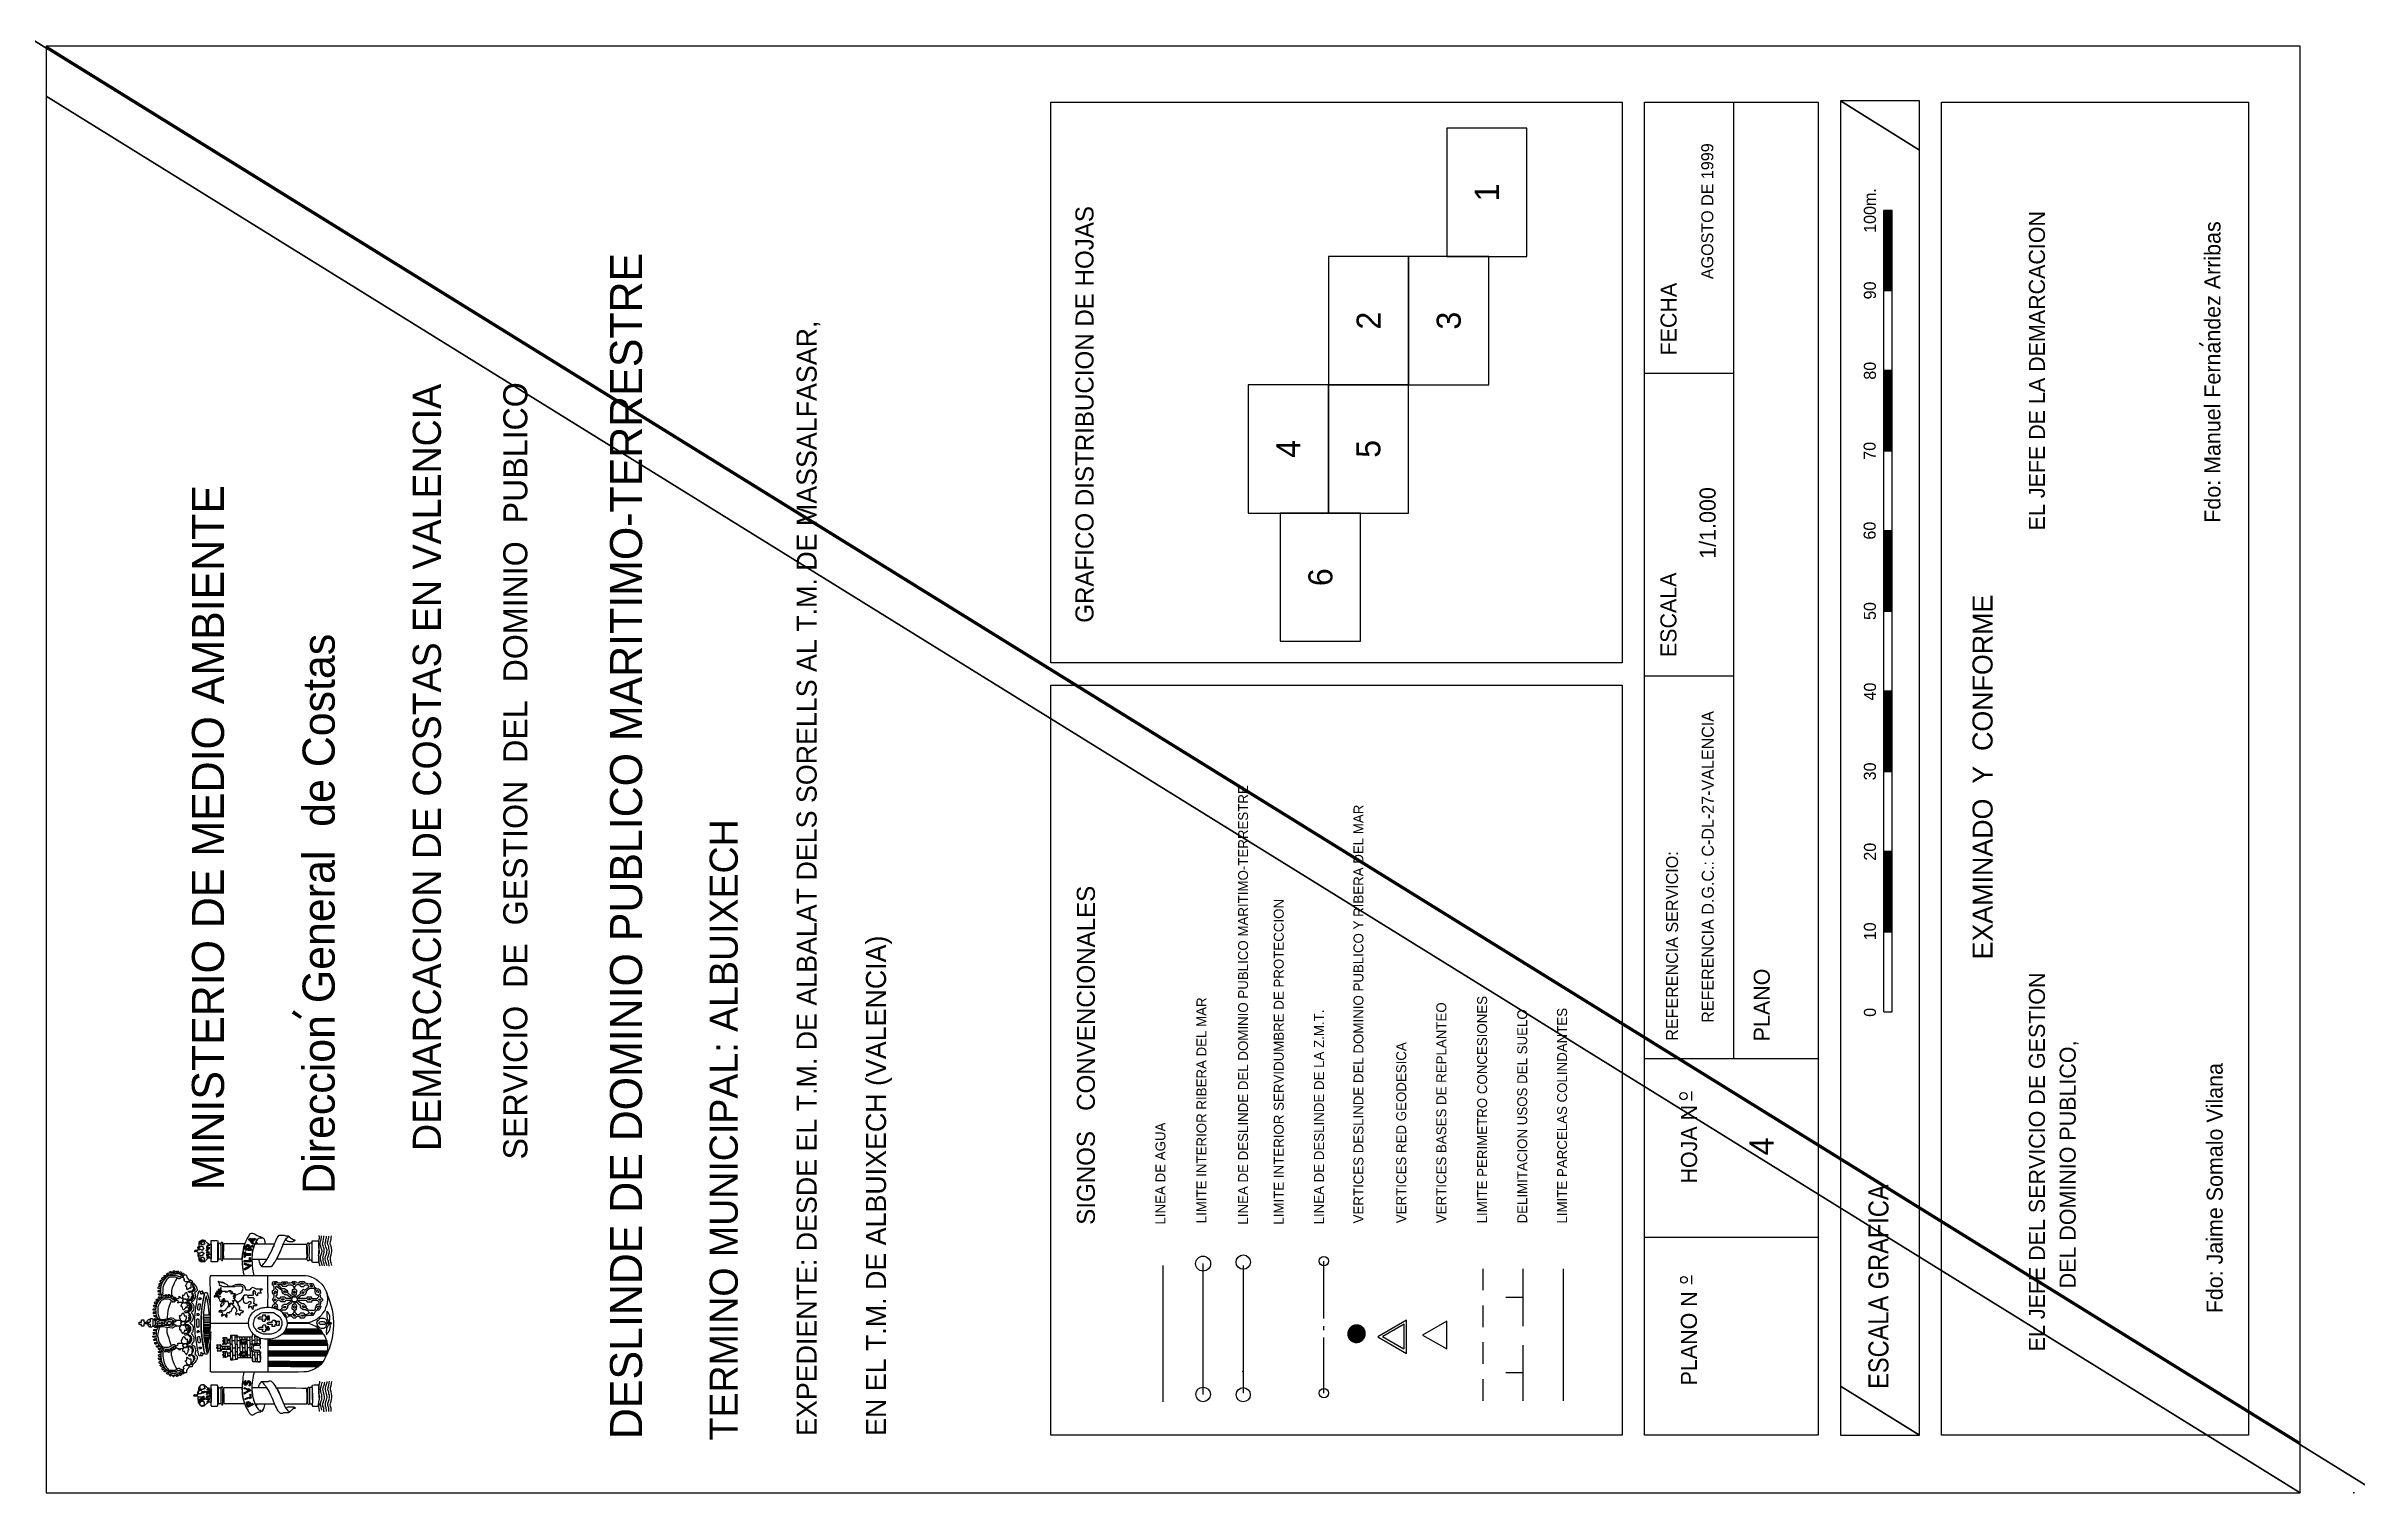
# Model space of a CAD drawing. Extents: x 730654 to 731244, y 4379381 to 4380408.
# Drawn here: x 730664.5 to 730952.3, y 4380221 to 4380401.5 of the extents above; entities that cross this region are included whole.
import ezdxf
from ezdxf.enums import TextEntityAlignment as Align

# ---------------------------------------------------------------- set-up
doc = ezdxf.new("R2010")
doc.units = 0
doc.linetypes.add('DASHED', pattern=[0])
doc.layers.get('0').update_dxf_attribs({"linetype": 'CONTINUOUS'})

msp = doc.modelspace()

# ---------------------------------------------------------------- texts
at = {"color": 0, "linetype": 'DASHED'}
for s, height, p in [('AGOSTO DE 1999', 1.5, (730871.64, 4380380.9)), ('FECHA', 2, (730866.81, 4380367.44)), ('1/1.000', 2, (730871.64, 4380342.01)), ('ESCALA', 2, (730866.79, 4380330.55)), ('REFERENCIA D.G.C.: C-DL-27-VALENCIA', 1.5, (730871.7, 4380299.1)), ('REFERENCIA SERVICIO:', 1.5, (730867.24, 4380289.23)), ('PLANO', 2, (730878.43, 4380281.87)), ('HOJA N ', 2, (730869.36, 4380264.87)), ('PLANO N ', 2, (730869.34, 4380240.65))]:
    msp.add_text(s, height=height, rotation=90, dxfattribs=at).set_placement(p, align=Align.MIDDLE)
at = {"color": 0, "linetype": 'CONTINUOUS'}
for s, height, rotation, p in [('1', 3, 90, (730844.15, 4380383.25)), ('100m.', 1.5, 90, (730891.91, 4380380.99)), ('EL JEFE DE LA DEMARCACION', 2, 90, (730912.74, 4380361.01)), ('Fdo: Manuel Fernandez Arribas', 2, 90, (730934.59, 4380360.84)), ('90', 1.5, 90, (730891.91, 4380371.02)), ('90', 1.5, 90, (730891.91, 4380371.02)), ('2', 3, 90, (730829.39, 4380367.25)), ('3', 3, 90, (730839.39, 4380367.25)), ("'", 2, 58.2823, (730933.82, 4380363.92)), ('80', 1.5, 90, (730891.91, 4380361)), ('80', 1.5, 90, (730891.91, 4380361)), ('DEMARCACION DE COSTAS EN VALENCIA', 3.5, 90, (730711.97, 4380311.51)), ('SERVICIO  DE  GESTION  DEL  DOMINIO  PUBLICO', 3, 90, (730723, 4380311.08)), ('4', 3, 90, (730819.39, 4380351.25)), ('5', 3, 90, (730829.39, 4380351.25)), ('70', 1.5, 90, (730891.88, 4380351.01)), ('70', 1.5, 90, (730891.88, 4380351.01)), ('60', 1.5, 90, (730891.88, 4380341.05)), ('60', 1.5, 90, (730891.88, 4380341.05)), ('6', 3, 90, (730823.39, 4380335.24)), ('50', 1.5, 90, (730891.91, 4380331.02)), ('50', 1.5, 90, (730891.91, 4380331.02)), ('EXAMINADO  Y  CONFORME', 2.5, 90, (730905.96, 4380310.31)), ('40', 1.5, 90, (730891.92, 4380320.97)), ('40', 1.5, 90, (730891.92, 4380320.97)), ('30', 1.5, 90, (730891.91, 4380311.01)), ('30', 1.5, 90, (730891.91, 4380311.01)), ('20', 1.5, 90, (730891.92, 4380300.99)), ('20', 1.5, 90, (730891.92, 4380300.99)), ('SIGNOS   CONVENCIONALES   ', 2.25, 90, (730794.15, 4380276.85)), ('10', 1.5, 90, (730891.91, 4380291.06)), ('10', 1.5, 90, (730891.91, 4380291.06)), ('EL JEFE DEL SERVICIO DE GESTION', 2, 90, (730912.74, 4380262.29)), ('0', 1.5, 90, (730891.92, 4380280.95)), ('0', 1.5, 90, (730891.92, 4380280.95)), ('DEL DOMINIO PUBLICO,', 2, 90, (730916.75, 4380261.98)), ('Fdo: Jaime Somalo Vilana', 2, 90, (730934.87, 4380259.02))]:
    msp.add_text(s, height=height, rotation=rotation, dxfattribs=at).set_placement(p, align=Align.MIDDLE)
for s, height, rotation, p in [('GRAFICO DISTRIBUCION DE HOJAS', 2.25, 90, (730795.1, 4380329.56)), ('DESLINDE DE DOMINIO PUBLICO MARITIMO-TERRESTRE ', 4, 90, (730738.81, 4380227.71)), ('EXPEDIENTE: DESDE EL T.M. DE ALBALAT DELS SORELLS AL T.M. DE MASSALFASAR, ', 2.5, 90, (730760.58, 4380228.11)), ('MINISTERIO DE MEDIO AMBIENTE', 4, 90, (730686.68, 4380258.77)), ('Direccion General  de Costas', 4, 90, (730700.48, 4380258.32)), ('LINEA DE DESLINDE DEL DOMINIO PUBLICO MARITIMO-TERRESTRE', 1.24, 90, (730814.37, 4380254.47)), ('VERTICES DESLINDE DEL DOMINIO PUBLICO Y RIBERA DEL MAR', 1.24, 90, (730828.76, 4380254.62)), ('TERMINO MUNICIPAL: ALBUIXECH', 3.5, 90, (730750.74, 4380227.54)), ('LIMITE INTERIOR SERVIDUMBRE DE PROTECCION', 1.24, 90, (730818.82, 4380254.47)), ('EN EL T.M. DE ALBUIXECH (VALENCIA)', 2.5, 90, (730769.23, 4380228.11)), ('LIMITE INTERIOR RIBERA DEL MAR', 1.24, 90, (730809.18, 4380254.63)), ('LIMITE PERIMETRO CONCESIONES', 1.24, 90, (730844.18, 4380254.62)), ("'", 4, 55.3292, (730698.26, 4380278.31)), ('LINEA DE DESLINDE DE LA Z.M.T.', 1.24, 90, (730823.84, 4380254.49)), ('VERTICES BASES DE REPLANTEO', 1.24, 90, (730839.09, 4380254.65)), ('DELIMITACION USOS DEL SUELO', 1.24, 90, (730849.18, 4380254.61)), ('LIMITE PARCELAS COLINDANTES', 1.24, 90, (730854.15, 4380254.6)), ('VERTICES RED GEODESICA', 1.24, 90, (730834.09, 4380254.65)), ('LINEA DE AGUA', 1.24, 90, (730804.07, 4380254.48)), ('4', 3, 90, (730879.9, 4380263.11))]:
    msp.add_text(s, height=height, rotation=rotation, dxfattribs=at).set_placement(p)
at = {"color": 0, "linetype": 'CONTINUOUS', "width": 0.88}
msp.add_text('ESCALA GRAFICA', height=2.5, rotation=90, dxfattribs=at).set_placement((730892.98, 4380246.73), align=Align.MIDDLE)

# ---------------------------------------------------------------- linework, layer by layer
at = {"color": 0, "linetype": 'CONTINUOUS'}
for p, q in [((730874.94, 4380275.2), (730874.94, 4380394.48)), ((730893.67, 4380281.01), (730893.67, 4380381.01)), ((730894.67, 4380380.01), (730893.67, 4380381.01)), ((730893.67, 4380281.01), (730893.67, 4380381.01)), ((730894.67, 4380380.01), (730893.67, 4380381.01)), ((730894.67, 4380379.99), (730893.67, 4380380.99)), ((730894.67, 4380379.99), (730893.67, 4380380.99)), ((730894.67, 4380379.98), (730893.67, 4380380.98)), ((730894.67, 4380379.98), (730893.67, 4380380.98)), ((730894.67, 4380379.96), (730893.67, 4380380.96)), ((730894.67, 4380379.96), (730893.67, 4380380.96)), ((730894.67, 4380379.95), (730893.67, 4380380.95)), ((730894.67, 4380379.95), (730893.67, 4380380.95)), ((730894.67, 4380379.93), (730893.67, 4380380.93)), ((730894.67, 4380379.93), (730893.67, 4380380.93)), ((730894.67, 4380379.92), (730893.67, 4380380.92)), ((730894.67, 4380379.92), (730893.67, 4380380.92)), ((730894.67, 4380379.91), (730893.67, 4380380.91)), ((730894.67, 4380379.91), (730893.67, 4380380.91)), ((730894.67, 4380379.89), (730893.67, 4380380.89)), ((730894.67, 4380379.89), (730893.67, 4380380.89)), ((730894.67, 4380379.88), (730893.67, 4380380.88)), ((730894.67, 4380379.88), (730893.67, 4380380.88)), ((730894.67, 4380379.86), (730893.67, 4380380.86)), ((730894.67, 4380379.86), (730893.67, 4380380.86)), ((730894.67, 4380379.85), (730893.67, 4380380.85)), ((730894.67, 4380379.85), (730893.67, 4380380.85)), ((730894.67, 4380379.84), (730893.67, 4380380.84)), ((730894.67, 4380379.84), (730893.67, 4380380.84)), ((730894.67, 4380379.82), (730893.67, 4380380.82)), ((730894.67, 4380379.82), (730893.67, 4380380.82)), ((730894.67, 4380379.81), (730893.67, 4380380.81)), ((730894.67, 4380379.81), (730893.67, 4380380.81)), ((730894.67, 4380379.79), (730893.67, 4380380.79)), ((730894.67, 4380379.79), (730893.67, 4380380.79)), ((730894.67, 4380379.78), (730893.67, 4380380.78)), ((730894.67, 4380379.78), (730893.67, 4380380.78)), ((730894.67, 4380379.76), (730893.67, 4380380.76)), ((730894.67, 4380379.76), (730893.67, 4380380.76)), ((730894.67, 4380379.75), (730893.67, 4380380.75)), ((730894.67, 4380379.75), (730893.67, 4380380.75)), ((730894.67, 4380379.74), (730893.67, 4380380.74)), ((730894.67, 4380379.74), (730893.67, 4380380.74)), ((730894.67, 4380379.72), (730893.67, 4380380.72)), ((730894.67, 4380379.72), (730893.67, 4380380.72)), ((730894.67, 4380379.71), (730893.67, 4380380.71)), ((730894.67, 4380379.71), (730893.67, 4380380.71)), ((730894.67, 4380379.69), (730893.67, 4380380.69)), ((730894.67, 4380379.69), (730893.67, 4380380.69)), ((730894.67, 4380379.68), (730893.67, 4380380.68)), ((730894.67, 4380379.68), (730893.67, 4380380.68)), ((730894.67, 4380379.67), (730893.67, 4380380.67)), ((730894.67, 4380379.67), (730893.67, 4380380.67)), ((730894.67, 4380379.65), (730893.67, 4380380.65)), ((730894.67, 4380379.65), (730893.67, 4380380.65)), ((730894.67, 4380379.64), (730893.67, 4380380.64)), ((730894.67, 4380379.64), (730893.67, 4380380.64)), ((730894.67, 4380379.62), (730893.67, 4380380.62)), ((730894.67, 4380379.62), (730893.67, 4380380.62)), ((730894.67, 4380379.61), (730893.67, 4380380.61)), ((730894.67, 4380379.61), (730893.67, 4380380.61)), ((730894.67, 4380379.6), (730893.67, 4380380.6)), ((730894.67, 4380379.6), (730893.67, 4380380.6)), ((730894.67, 4380379.58), (730893.67, 4380380.58)), ((730894.67, 4380379.58), (730893.67, 4380380.58)), ((730894.67, 4380379.57), (730893.67, 4380380.57)), ((730894.67, 4380379.57), (730893.67, 4380380.57)), ((730894.67, 4380380.02), (730893.68, 4380381.01)), ((730894.67, 4380380.02), (730893.68, 4380381.01)), ((730894.67, 4380380.03), (730893.69, 4380381.01)), ((730894.67, 4380380.03), (730893.69, 4380381.01)), ((730894.67, 4380380.05), (730893.71, 4380381.01)), ((730894.67, 4380380.05), (730893.71, 4380381.01)), ((730894.67, 4380380.06), (730893.72, 4380381.01)), ((730894.67, 4380380.06), (730893.72, 4380381.01)), ((730894.67, 4380380.08), (730893.74, 4380381.01)), ((730894.67, 4380380.08), (730893.74, 4380381.01)), ((730894.67, 4380380.09), (730893.75, 4380381.01)), ((730894.67, 4380380.09), (730893.75, 4380381.01)), ((730894.67, 4380380.1), (730893.76, 4380381.01)), ((730894.67, 4380380.1), (730893.76, 4380381.01)), ((730894.67, 4380380.12), (730893.78, 4380381.01)), ((730894.67, 4380380.12), (730893.78, 4380381.01)), ((730894.67, 4380380.13), (730893.79, 4380381.01)), ((730894.67, 4380380.13), (730893.79, 4380381.01)), ((730894.67, 4380380.15), (730893.81, 4380381.01)), ((730894.67, 4380380.15), (730893.81, 4380381.01)), ((730894.67, 4380380.16), (730893.82, 4380381.01)), ((730894.67, 4380380.16), (730893.82, 4380381.01)), ((730894.67, 4380380.17), (730893.83, 4380381.01)), ((730894.67, 4380380.17), (730893.83, 4380381.01)), ((730894.67, 4380380.19), (730893.85, 4380381.01)), ((730894.67, 4380380.19), (730893.85, 4380381.01)), ((730894.67, 4380380.2), (730893.86, 4380381.01)), ((730894.67, 4380380.2), (730893.86, 4380381.01)), ((730894.67, 4380380.22), (730893.88, 4380381.01)), ((730894.67, 4380380.22), (730893.88, 4380381.01)), ((730894.67, 4380380.23), (730893.89, 4380381.01)), ((730894.67, 4380380.23), (730893.89, 4380381.01)), ((730894.67, 4380380.25), (730893.91, 4380381.01)), ((730894.67, 4380380.25), (730893.91, 4380381.01)), ((730894.67, 4380380.26), (730893.92, 4380381.01)), ((730894.67, 4380380.26), (730893.92, 4380381.01)), ((730894.67, 4380380.27), (730893.93, 4380381.01)), ((730894.67, 4380380.27), (730893.93, 4380381.01)), ((730894.67, 4380380.29), (730893.95, 4380381.01)), ((730894.67, 4380380.29), (730893.95, 4380381.01)), ((730894.67, 4380380.3), (730893.96, 4380381.01)), ((730894.67, 4380380.3), (730893.96, 4380381.01)), ((730894.67, 4380380.32), (730893.98, 4380381.01)), ((730894.67, 4380380.32), (730893.98, 4380381.01)), ((730894.67, 4380380.33), (730893.99, 4380381.01)), ((730894.67, 4380380.33), (730893.99, 4380381.01)), ((730894.67, 4380380.34), (730894, 4380381.01)), ((730894.67, 4380380.34), (730894, 4380381.01)), ((730894.67, 4380380.36), (730894.02, 4380381.01)), ((730894.67, 4380380.36), (730894.02, 4380381.01)), ((730894.67, 4380380.37), (730894.03, 4380381.01)), ((730894.67, 4380380.37), (730894.03, 4380381.01)), ((730894.67, 4380380.39), (730894.05, 4380381.01)), ((730894.67, 4380380.39), (730894.05, 4380381.01)), ((730894.67, 4380380.4), (730894.06, 4380381.01)), ((730894.67, 4380380.4), (730894.06, 4380381.01)), ((730894.67, 4380380.42), (730894.08, 4380381.01)), ((730894.67, 4380380.42), (730894.08, 4380381.01)), ((730894.67, 4380380.43), (730894.09, 4380381.01)), ((730894.67, 4380380.43), (730894.09, 4380381.01)), ((730894.67, 4380380.44), (730894.1, 4380381.01)), ((730894.67, 4380380.44), (730894.1, 4380381.01)), ((730894.67, 4380380.46), (730894.12, 4380381.01)), ((730894.67, 4380380.46), (730894.12, 4380381.01)), ((730894.67, 4380380.47), (730894.13, 4380381.01)), ((730894.67, 4380380.47), (730894.13, 4380381.01)), ((730894.67, 4380380.49), (730894.15, 4380381.01)), ((730894.67, 4380380.49), (730894.15, 4380381.01)), ((730894.67, 4380380.5), (730894.16, 4380381.01)), ((730894.67, 4380380.5), (730894.16, 4380381.01)), ((730894.67, 4380380.51), (730894.17, 4380381.01)), ((730894.67, 4380380.51), (730894.17, 4380381.01)), ((730894.67, 4380380.53), (730894.19, 4380381.01)), ((730894.67, 4380380.53), (730894.19, 4380381.01)), ((730894.67, 4380380.54), (730894.2, 4380381.01)), ((730894.67, 4380380.54), (730894.2, 4380381.01)), ((730894.67, 4380380.56), (730894.22, 4380381.01)), ((730894.67, 4380380.56), (730894.22, 4380381.01)), ((730894.67, 4380380.57), (730894.23, 4380381.01)), ((730894.67, 4380380.57), (730894.23, 4380381.01)), ((730894.67, 4380380.59), (730894.25, 4380381.01)), ((730894.67, 4380380.59), (730894.25, 4380381.01)), ((730894.67, 4380380.6), (730894.26, 4380381.01)), ((730894.67, 4380380.6), (730894.26, 4380381.01)), ((730894.67, 4380380.61), (730894.27, 4380381.01)), ((730894.67, 4380380.61), (730894.27, 4380381.01)), ((730894.67, 4380380.63), (730894.29, 4380381.01)), ((730894.67, 4380380.63), (730894.29, 4380381.01)), ((730894.67, 4380380.64), (730894.3, 4380381.01)), ((730894.67, 4380380.64), (730894.3, 4380381.01)), ((730894.67, 4380380.66), (730894.32, 4380381.01)), ((730894.67, 4380380.66), (730894.32, 4380381.01)), ((730894.67, 4380380.67), (730894.33, 4380381.01)), ((730894.67, 4380380.67), (730894.33, 4380381.01)), ((730894.67, 4380380.68), (730894.34, 4380381.01)), ((730894.67, 4380380.68), (730894.34, 4380381.01)), ((730894.67, 4380380.7), (730894.36, 4380381.01)), ((730894.67, 4380380.7), (730894.36, 4380381.01)), ((730894.67, 4380380.71), (730894.37, 4380381.01)), ((730894.67, 4380380.71), (730894.37, 4380381.01)), ((730894.67, 4380380.73), (730894.39, 4380381.01)), ((730894.67, 4380380.73), (730894.39, 4380381.01)), ((730894.67, 4380380.74), (730894.4, 4380381.01)), ((730894.67, 4380380.74), (730894.4, 4380381.01)), ((730894.67, 4380380.75), (730894.41, 4380381.01)), ((730894.67, 4380380.75), (730894.41, 4380381.01)), ((730894.67, 4380380.77), (730894.43, 4380381.01)), ((730894.67, 4380380.77), (730894.43, 4380381.01)), ((730894.67, 4380380.78), (730894.44, 4380381.01)), ((730894.67, 4380380.78), (730894.44, 4380381.01)), ((730894.67, 4380380.8), (730894.46, 4380381.01)), ((730894.67, 4380380.8), (730894.46, 4380381.01)), ((730894.67, 4380380.81), (730894.47, 4380381.01)), ((730894.67, 4380380.81), (730894.47, 4380381.01)), ((730894.67, 4380380.83), (730894.49, 4380381.01)), ((730894.67, 4380380.83), (730894.49, 4380381.01)), ((730894.67, 4380380.84), (730894.5, 4380381.01)), ((730894.67, 4380380.84), (730894.5, 4380381.01)), ((730894.67, 4380380.85), (730894.51, 4380381.01)), ((730894.67, 4380380.85), (730894.51, 4380381.01)), ((730894.67, 4380380.87), (730894.53, 4380381.01)), ((730894.67, 4380380.87), (730894.53, 4380381.01)), ((730894.67, 4380380.88), (730894.54, 4380381.01)), ((730894.67, 4380380.88), (730894.54, 4380381.01)), ((730894.67, 4380380.9), (730894.56, 4380381.01)), ((730894.67, 4380380.9), (730894.56, 4380381.01)), ((730894.67, 4380380.91), (730894.57, 4380381.01)), ((730894.67, 4380380.91), (730894.57, 4380381.01)), ((730894.67, 4380380.92), (730894.58, 4380381.01)), ((730894.67, 4380380.92), (730894.58, 4380381.01)), ((730894.67, 4380380.94), (730894.6, 4380381.01)), ((730894.67, 4380380.94), (730894.6, 4380381.01)), ((730894.67, 4380380.95), (730894.61, 4380381.01)), ((730894.67, 4380380.95), (730894.61, 4380381.01)), ((730894.67, 4380380.97), (730894.63, 4380381.01)), ((730894.67, 4380380.97), (730894.63, 4380381.01)), ((730894.67, 4380380.98), (730894.64, 4380381.01)), ((730894.67, 4380380.98), (730894.64, 4380381.01)), ((730894.67, 4380381), (730894.66, 4380381.01)), ((730894.67, 4380381), (730894.66, 4380381.01)), ((730894.67, 4380281.01), (730894.67, 4380381.01)), ((730894.67, 4380281.01), (730894.67, 4380381.01)), ((730894.67, 4380379.55), (730893.67, 4380380.55)), ((730894.67, 4380379.55), (730893.67, 4380380.55)), ((730894.67, 4380379.54), (730893.67, 4380380.54)), ((730894.67, 4380379.54), (730893.67, 4380380.54)), ((730894.67, 4380379.52), (730893.67, 4380380.52)), ((730894.67, 4380379.52), (730893.67, 4380380.52)), ((730894.67, 4380379.51), (730893.67, 4380380.51)), ((730894.67, 4380379.51), (730893.67, 4380380.51)), ((730894.67, 4380379.5), (730893.67, 4380380.5)), ((730894.67, 4380379.5), (730893.67, 4380380.5)), ((730894.67, 4380379.48), (730893.67, 4380380.48)), ((730894.67, 4380379.48), (730893.67, 4380380.48)), ((730894.67, 4380379.47), (730893.67, 4380380.47)), ((730894.67, 4380379.47), (730893.67, 4380380.47)), ((730894.67, 4380379.45), (730893.67, 4380380.45)), ((730894.67, 4380379.45), (730893.67, 4380380.45)), ((730894.67, 4380379.44), (730893.67, 4380380.44)), ((730894.67, 4380379.44), (730893.67, 4380380.44)), ((730894.67, 4380379.43), (730893.67, 4380380.43)), ((730894.67, 4380379.43), (730893.67, 4380380.43)), ((730894.67, 4380379.41), (730893.67, 4380380.41)), ((730894.67, 4380379.41), (730893.67, 4380380.41)), ((730894.67, 4380379.4), (730893.67, 4380380.4)), ((730894.67, 4380379.4), (730893.67, 4380380.4)), ((730894.67, 4380379.38), (730893.67, 4380380.38)), ((730894.67, 4380379.38), (730893.67, 4380380.38)), ((730894.67, 4380379.37), (730893.67, 4380380.37)), ((730894.67, 4380379.37), (730893.67, 4380380.37)), ((730894.67, 4380379.35), (730893.67, 4380380.35)), ((730894.67, 4380379.35), (730893.67, 4380380.35)), ((730894.67, 4380379.34), (730893.67, 4380380.34)), ((730894.67, 4380379.34), (730893.67, 4380380.34)), ((730894.67, 4380379.33), (730893.67, 4380380.33)), ((730894.67, 4380379.33), (730893.67, 4380380.33)), ((730894.67, 4380379.31), (730893.67, 4380380.31)), ((730894.67, 4380379.31), (730893.67, 4380380.31)), ((730894.67, 4380379.3), (730893.67, 4380380.3)), ((730894.67, 4380379.3), (730893.67, 4380380.3)), ((730894.67, 4380379.28), (730893.67, 4380380.28)), ((730894.67, 4380379.28), (730893.67, 4380380.28)), ((730894.67, 4380379.27), (730893.67, 4380380.27)), ((730894.67, 4380379.27), (730893.67, 4380380.27)), ((730894.67, 4380379.26), (730893.67, 4380380.26)), ((730894.67, 4380379.26), (730893.67, 4380380.26)), ((730894.67, 4380379.24), (730893.67, 4380380.24)), ((730894.67, 4380379.24), (730893.67, 4380380.24)), ((730894.67, 4380379.23), (730893.67, 4380380.23)), ((730894.67, 4380379.23), (730893.67, 4380380.23)), ((730894.67, 4380379.21), (730893.67, 4380380.21)), ((730894.67, 4380379.21), (730893.67, 4380380.21)), ((730894.67, 4380379.2), (730893.67, 4380380.2)), ((730894.67, 4380379.2), (730893.67, 4380380.2)), ((730894.67, 4380379.18), (730893.67, 4380380.18)), ((730894.67, 4380379.18), (730893.67, 4380380.18)), ((730894.67, 4380379.17), (730893.67, 4380380.17)), ((730894.67, 4380379.17), (730893.67, 4380380.17)), ((730894.67, 4380379.16), (730893.67, 4380380.16)), ((730894.67, 4380379.16), (730893.67, 4380380.16)), ((730894.67, 4380379.14), (730893.67, 4380380.14)), ((730894.67, 4380379.14), (730893.67, 4380380.14)), ((730894.67, 4380379.13), (730893.67, 4380380.13)), ((730894.67, 4380379.13), (730893.67, 4380380.13)), ((730894.67, 4380379.11), (730893.67, 4380380.11)), ((730894.67, 4380379.11), (730893.67, 4380380.11)), ((730894.67, 4380379.1), (730893.67, 4380380.1)), ((730894.67, 4380379.1), (730893.67, 4380380.1)), ((730894.67, 4380379.09), (730893.67, 4380380.09)), ((730894.67, 4380379.09), (730893.67, 4380380.09)), ((730894.67, 4380379.07), (730893.67, 4380380.07)), ((730894.67, 4380379.07), (730893.67, 4380380.07)), ((730894.67, 4380379.06), (730893.67, 4380380.06)), ((730894.67, 4380379.06), (730893.67, 4380380.06)), ((730894.67, 4380379.04), (730893.67, 4380380.04)), ((730894.67, 4380379.04), (730893.67, 4380380.04)), ((730894.67, 4380379.03), (730893.67, 4380380.03)), ((730894.67, 4380379.03), (730893.67, 4380380.03)), ((730894.67, 4380379.02), (730893.67, 4380380.02)), ((730894.67, 4380379.02), (730893.67, 4380380.02)), ((730894.67, 4380379), (730893.67, 4380380)), ((730894.67, 4380379), (730893.67, 4380380)), ((730894.67, 4380378.99), (730893.67, 4380379.99)), ((730894.67, 4380378.99), (730893.67, 4380379.99)), ((730894.67, 4380378.97), (730893.67, 4380379.97)), ((730894.67, 4380378.97), (730893.67, 4380379.97)), ((730894.67, 4380378.96), (730893.67, 4380379.96)), ((730894.67, 4380378.96), (730893.67, 4380379.96)), ((730894.67, 4380378.94), (730893.67, 4380379.94)), ((730894.67, 4380378.94), (730893.67, 4380379.94)), ((730894.67, 4380378.93), (730893.67, 4380379.93)), ((730894.67, 4380378.93), (730893.67, 4380379.93)), ((730894.67, 4380378.92), (730893.67, 4380379.92)), ((730894.67, 4380378.92), (730893.67, 4380379.92)), ((730894.67, 4380378.9), (730893.67, 4380379.9)), ((730894.67, 4380378.9), (730893.67, 4380379.9)), ((730894.67, 4380378.89), (730893.67, 4380379.89)), ((730894.67, 4380378.89), (730893.67, 4380379.89)), ((730894.67, 4380378.87), (730893.67, 4380379.87)), ((730894.67, 4380378.87), (730893.67, 4380379.87)), ((730894.67, 4380378.86), (730893.67, 4380379.86)), ((730894.67, 4380378.86), (730893.67, 4380379.86)), ((730894.67, 4380378.85), (730893.67, 4380379.85)), ((730894.67, 4380378.85), (730893.67, 4380379.85)), ((730894.67, 4380378.83), (730893.67, 4380379.83)), ((730894.67, 4380378.83), (730893.67, 4380379.83)), ((730894.67, 4380378.82), (730893.67, 4380379.82)), ((730894.67, 4380378.82), (730893.67, 4380379.82)), ((730894.67, 4380378.8), (730893.67, 4380379.8)), ((730894.67, 4380378.8), (730893.67, 4380379.8)), ((730894.67, 4380378.79), (730893.67, 4380379.79)), ((730894.67, 4380378.79), (730893.67, 4380379.79)), ((730894.67, 4380378.77), (730893.67, 4380379.77)), ((730894.67, 4380378.77), (730893.67, 4380379.77)), ((730894.67, 4380378.76), (730893.67, 4380379.76)), ((730894.67, 4380378.76), (730893.67, 4380379.76)), ((730894.67, 4380378.75), (730893.67, 4380379.75)), ((730894.67, 4380378.75), (730893.67, 4380379.75)), ((730894.67, 4380378.73), (730893.67, 4380379.73)), ((730894.67, 4380378.73), (730893.67, 4380379.73)), ((730894.67, 4380378.72), (730893.67, 4380379.72)), ((730894.67, 4380378.72), (730893.67, 4380379.72)), ((730894.67, 4380378.7), (730893.67, 4380379.7)), ((730894.67, 4380378.7), (730893.67, 4380379.7)), ((730894.67, 4380378.69), (730893.67, 4380379.69)), ((730894.67, 4380378.69), (730893.67, 4380379.69)), ((730894.67, 4380378.68), (730893.67, 4380379.68)), ((730894.67, 4380378.68), (730893.67, 4380379.68)), ((730894.67, 4380378.66), (730893.67, 4380379.66)), ((730894.67, 4380378.66), (730893.67, 4380379.66)), ((730894.67, 4380378.65), (730893.67, 4380379.65)), ((730894.67, 4380378.65), (730893.67, 4380379.65)), ((730894.67, 4380378.63), (730893.67, 4380379.63)), ((730894.67, 4380378.63), (730893.67, 4380379.63)), ((730894.67, 4380378.62), (730893.67, 4380379.62)), ((730894.67, 4380378.62), (730893.67, 4380379.62)), ((730894.67, 4380378.61), (730893.67, 4380379.61)), ((730894.67, 4380378.61), (730893.67, 4380379.61)), ((730894.67, 4380378.59), (730893.67, 4380379.59)), ((730894.67, 4380378.59), (730893.67, 4380379.59)), ((730894.67, 4380378.58), (730893.67, 4380379.58)), ((730894.67, 4380378.58), (730893.67, 4380379.58)), ((730894.67, 4380378.56), (730893.67, 4380379.56)), ((730894.67, 4380378.56), (730893.67, 4380379.56)), ((730894.67, 4380378.55), (730893.67, 4380379.55)), ((730894.67, 4380378.55), (730893.67, 4380379.55)), ((730894.67, 4380378.53), (730893.67, 4380379.53)), ((730894.67, 4380378.53), (730893.67, 4380379.53)), ((730894.67, 4380378.52), (730893.67, 4380379.52)), ((730894.67, 4380378.52), (730893.67, 4380379.52)), ((730894.67, 4380378.51), (730893.67, 4380379.51)), ((730894.67, 4380378.51), (730893.67, 4380379.51)), ((730894.67, 4380378.49), (730893.67, 4380379.49)), ((730894.67, 4380378.49), (730893.67, 4380379.49)), ((730894.67, 4380378.48), (730893.67, 4380379.48)), ((730894.67, 4380378.48), (730893.67, 4380379.48)), ((730894.67, 4380378.46), (730893.67, 4380379.46)), ((730894.67, 4380378.46), (730893.67, 4380379.46)), ((730894.67, 4380378.45), (730893.67, 4380379.45)), ((730894.67, 4380378.45), (730893.67, 4380379.45)), ((730894.67, 4380378.44), (730893.67, 4380379.44)), ((730894.67, 4380378.44), (730893.67, 4380379.44)), ((730894.67, 4380378.42), (730893.67, 4380379.42)), ((730894.67, 4380378.42), (730893.67, 4380379.42)), ((730894.67, 4380378.41), (730893.67, 4380379.41)), ((730894.67, 4380378.41), (730893.67, 4380379.41)), ((730894.67, 4380378.39), (730893.67, 4380379.39)), ((730894.67, 4380378.39), (730893.67, 4380379.39)), ((730894.67, 4380378.38), (730893.67, 4380379.38)), ((730894.67, 4380378.38), (730893.67, 4380379.38)), ((730894.67, 4380378.36), (730893.67, 4380379.36)), ((730894.67, 4380378.36), (730893.67, 4380379.36)), ((730894.67, 4380378.35), (730893.67, 4380379.35)), ((730894.67, 4380378.35), (730893.67, 4380379.35)), ((730894.67, 4380378.34), (730893.67, 4380379.34)), ((730894.67, 4380378.34), (730893.67, 4380379.34)), ((730894.67, 4380378.32), (730893.67, 4380379.32)), ((730894.67, 4380378.32), (730893.67, 4380379.32)), ((730894.67, 4380378.31), (730893.67, 4380379.31)), ((730894.67, 4380378.31), (730893.67, 4380379.31)), ((730894.67, 4380378.29), (730893.67, 4380379.29)), ((730894.67, 4380378.29), (730893.67, 4380379.29)), ((730894.67, 4380378.28), (730893.67, 4380379.28)), ((730894.67, 4380378.28), (730893.67, 4380379.28)), ((730894.67, 4380378.27), (730893.67, 4380379.27)), ((730894.67, 4380378.27), (730893.67, 4380379.27)), ((730894.67, 4380378.25), (730893.67, 4380379.25)), ((730894.67, 4380378.25), (730893.67, 4380379.25)), ((730894.67, 4380378.24), (730893.67, 4380379.24)), ((730894.67, 4380378.24), (730893.67, 4380379.24)), ((730894.67, 4380378.22), (730893.67, 4380379.22)), ((730894.67, 4380378.22), (730893.67, 4380379.22)), ((730894.67, 4380378.21), (730893.67, 4380379.21)), ((730894.67, 4380378.21), (730893.67, 4380379.21)), ((730894.67, 4380378.2), (730893.67, 4380379.2)), ((730894.67, 4380378.2), (730893.67, 4380379.2)), ((730894.67, 4380378.18), (730893.67, 4380379.18)), ((730894.67, 4380378.18), (730893.67, 4380379.18)), ((730894.67, 4380378.17), (730893.67, 4380379.17)), ((730894.67, 4380378.17), (730893.67, 4380379.17)), ((730894.67, 4380378.15), (730893.67, 4380379.15)), ((730894.67, 4380378.15), (730893.67, 4380379.15)), ((730894.67, 4380378.14), (730893.67, 4380379.14)), ((730894.67, 4380378.14), (730893.67, 4380379.14)), ((730894.67, 4380378.12), (730893.67, 4380379.12)), ((730894.67, 4380378.12), (730893.67, 4380379.12)), ((730894.67, 4380378.11), (730893.67, 4380379.11)), ((730894.67, 4380378.11), (730893.67, 4380379.11)), ((730894.67, 4380378.1), (730893.67, 4380379.1)), ((730894.67, 4380378.1), (730893.67, 4380379.1)), ((730894.67, 4380378.08), (730893.67, 4380379.08)), ((730894.67, 4380378.08), (730893.67, 4380379.08)), ((730894.67, 4380378.07), (730893.67, 4380379.07)), ((730894.67, 4380378.07), (730893.67, 4380379.07)), ((730894.67, 4380378.05), (730893.67, 4380379.05)), ((730894.67, 4380378.05), (730893.67, 4380379.05)), ((730894.67, 4380378.04), (730893.67, 4380379.04)), ((730894.67, 4380378.04), (730893.67, 4380379.04)), ((730894.67, 4380378.03), (730893.67, 4380379.03)), ((730894.67, 4380378.03), (730893.67, 4380379.03)), ((730894.67, 4380378.01), (730893.67, 4380379.01)), ((730894.67, 4380378.01), (730893.67, 4380379.01)), ((730894.67, 4380378), (730893.67, 4380379)), ((730894.67, 4380378), (730893.67, 4380379)), ((730894.67, 4380377.98), (730893.67, 4380378.98)), ((730894.67, 4380377.98), (730893.67, 4380378.98)), ((730894.67, 4380377.97), (730893.67, 4380378.97)), ((730894.67, 4380377.97), (730893.67, 4380378.97)), ((730894.67, 4380377.95), (730893.67, 4380378.95)), ((730894.67, 4380377.95), (730893.67, 4380378.95)), ((730894.67, 4380377.94), (730893.67, 4380378.94)), ((730894.67, 4380377.94), (730893.67, 4380378.94)), ((730894.67, 4380377.93), (730893.67, 4380378.93)), ((730894.67, 4380377.93), (730893.67, 4380378.93)), ((730894.67, 4380377.91), (730893.67, 4380378.91)), ((730894.67, 4380377.91), (730893.67, 4380378.91)), ((730894.67, 4380377.9), (730893.67, 4380378.9)), ((730894.67, 4380377.9), (730893.67, 4380378.9)), ((730894.67, 4380377.88), (730893.67, 4380378.88)), ((730894.67, 4380377.88), (730893.67, 4380378.88)), ((730894.67, 4380377.87), (730893.67, 4380378.87)), ((730894.67, 4380377.87), (730893.67, 4380378.87)), ((730894.67, 4380377.86), (730893.67, 4380378.86)), ((730894.67, 4380377.86), (730893.67, 4380378.86)), ((730894.67, 4380377.84), (730893.67, 4380378.84)), ((730894.67, 4380377.84), (730893.67, 4380378.84)), ((730894.67, 4380377.83), (730893.67, 4380378.83)), ((730894.67, 4380377.83), (730893.67, 4380378.83)), ((730894.67, 4380377.81), (730893.67, 4380378.81)), ((730894.67, 4380377.81), (730893.67, 4380378.81)), ((730894.67, 4380377.8), (730893.67, 4380378.8)), ((730894.67, 4380377.8), (730893.67, 4380378.8)), ((730894.67, 4380377.78), (730893.67, 4380378.78)), ((730894.67, 4380377.78), (730893.67, 4380378.78)), ((730894.67, 4380377.77), (730893.67, 4380378.77)), ((730894.67, 4380377.77), (730893.67, 4380378.77)), ((730894.67, 4380377.76), (730893.67, 4380378.76)), ((730894.67, 4380377.76), (730893.67, 4380378.76)), ((730894.67, 4380377.74), (730893.67, 4380378.74)), ((730894.67, 4380377.74), (730893.67, 4380378.74)), ((730894.67, 4380377.73), (730893.67, 4380378.73)), ((730894.67, 4380377.73), (730893.67, 4380378.73)), ((730894.67, 4380377.71), (730893.67, 4380378.71)), ((730894.67, 4380377.71), (730893.67, 4380378.71)), ((730894.67, 4380377.7), (730893.67, 4380378.7)), ((730894.67, 4380377.7), (730893.67, 4380378.7)), ((730894.67, 4380377.69), (730893.67, 4380378.69)), ((730894.67, 4380377.69), (730893.67, 4380378.69)), ((730894.67, 4380377.67), (730893.67, 4380378.67)), ((730894.67, 4380377.67), (730893.67, 4380378.67)), ((730894.67, 4380377.66), (730893.67, 4380378.66)), ((730894.67, 4380377.66), (730893.67, 4380378.66)), ((730894.67, 4380377.64), (730893.67, 4380378.64)), ((730894.67, 4380377.64), (730893.67, 4380378.64)), ((730894.67, 4380377.63), (730893.67, 4380378.63)), ((730894.67, 4380377.63), (730893.67, 4380378.63)), ((730894.67, 4380377.62), (730893.67, 4380378.62)), ((730894.67, 4380377.62), (730893.67, 4380378.62)), ((730894.67, 4380377.6), (730893.67, 4380378.6)), ((730894.67, 4380377.6), (730893.67, 4380378.6)), ((730894.67, 4380377.59), (730893.67, 4380378.59)), ((730894.67, 4380377.59), (730893.67, 4380378.59)), ((730894.67, 4380377.57), (730893.67, 4380378.57)), ((730894.67, 4380377.57), (730893.67, 4380378.57)), ((730894.67, 4380377.56), (730893.67, 4380378.56)), ((730894.67, 4380377.56), (730893.67, 4380378.56)), ((730894.67, 4380377.54), (730893.67, 4380378.54)), ((730894.67, 4380377.54), (730893.67, 4380378.54)), ((730894.67, 4380377.53), (730893.67, 4380378.53)), ((730894.67, 4380377.53), (730893.67, 4380378.53)), ((730894.67, 4380377.52), (730893.67, 4380378.52)), ((730894.67, 4380377.52), (730893.67, 4380378.52)), ((730894.67, 4380377.5), (730893.67, 4380378.5)), ((730894.67, 4380377.5), (730893.67, 4380378.5)), ((730894.67, 4380377.49), (730893.67, 4380378.49)), ((730894.67, 4380377.49), (730893.67, 4380378.49)), ((730894.67, 4380377.47), (730893.67, 4380378.47)), ((730894.67, 4380377.47), (730893.67, 4380378.47)), ((730894.67, 4380377.46), (730893.67, 4380378.46)), ((730894.67, 4380377.46), (730893.67, 4380378.46)), ((730894.67, 4380377.45), (730893.67, 4380378.45)), ((730894.67, 4380377.45), (730893.67, 4380378.45)), ((730894.67, 4380377.43), (730893.67, 4380378.43)), ((730894.67, 4380377.43), (730893.67, 4380378.43)), ((730894.67, 4380377.42), (730893.67, 4380378.42)), ((730894.67, 4380377.42), (730893.67, 4380378.42)), ((730894.67, 4380377.4), (730893.67, 4380378.4)), ((730894.67, 4380377.4), (730893.67, 4380378.4)), ((730894.67, 4380377.39), (730893.67, 4380378.39)), ((730894.67, 4380377.39), (730893.67, 4380378.39)), ((730894.67, 4380377.37), (730893.67, 4380378.37)), ((730894.67, 4380377.37), (730893.67, 4380378.37)), ((730894.67, 4380377.36), (730893.67, 4380378.36)), ((730894.67, 4380377.36), (730893.67, 4380378.36)), ((730894.67, 4380377.35), (730893.67, 4380378.35)), ((730894.67, 4380377.35), (730893.67, 4380378.35)), ((730894.67, 4380377.33), (730893.67, 4380378.33)), ((730894.67, 4380377.33), (730893.67, 4380378.33)), ((730894.67, 4380377.32), (730893.67, 4380378.32)), ((730894.67, 4380377.32), (730893.67, 4380378.32)), ((730894.67, 4380377.3), (730893.67, 4380378.3)), ((730894.67, 4380377.3), (730893.67, 4380378.3)), ((730894.67, 4380377.29), (730893.67, 4380378.29)), ((730894.67, 4380377.29), (730893.67, 4380378.29)), ((730894.67, 4380377.28), (730893.67, 4380378.28)), ((730894.67, 4380377.28), (730893.67, 4380378.28)), ((730894.67, 4380377.26), (730893.67, 4380378.26)), ((730894.67, 4380377.26), (730893.67, 4380378.26)), ((730894.67, 4380377.25), (730893.67, 4380378.25)), ((730894.67, 4380377.25), (730893.67, 4380378.25)), ((730894.67, 4380377.23), (730893.67, 4380378.23)), ((730894.67, 4380377.23), (730893.67, 4380378.23)), ((730894.67, 4380377.22), (730893.67, 4380378.22)), ((730894.67, 4380377.22), (730893.67, 4380378.22)), ((730894.67, 4380377.21), (730893.67, 4380378.21)), ((730894.67, 4380377.21), (730893.67, 4380378.21)), ((730894.67, 4380377.19), (730893.67, 4380378.19)), ((730894.67, 4380377.19), (730893.67, 4380378.19)), ((730894.67, 4380377.18), (730893.67, 4380378.18)), ((730894.67, 4380377.18), (730893.67, 4380378.18)), ((730894.67, 4380377.16), (730893.67, 4380378.16)), ((730894.67, 4380377.16), (730893.67, 4380378.16)), ((730894.67, 4380377.15), (730893.67, 4380378.15)), ((730894.67, 4380377.15), (730893.67, 4380378.15)), ((730894.67, 4380377.13), (730893.67, 4380378.13)), ((730894.67, 4380377.13), (730893.67, 4380378.13)), ((730894.67, 4380377.12), (730893.67, 4380378.12)), ((730894.67, 4380377.12), (730893.67, 4380378.12)), ((730894.67, 4380377.11), (730893.67, 4380378.11)), ((730894.67, 4380377.11), (730893.67, 4380378.11)), ((730894.67, 4380377.09), (730893.67, 4380378.09)), ((730894.67, 4380377.09), (730893.67, 4380378.09)), ((730894.67, 4380377.08), (730893.67, 4380378.08)), ((730894.67, 4380377.08), (730893.67, 4380378.08)), ((730894.67, 4380377.06), (730893.67, 4380378.06)), ((730894.67, 4380377.06), (730893.67, 4380378.06)), ((730894.67, 4380377.05), (730893.67, 4380378.05)), ((730894.67, 4380377.05), (730893.67, 4380378.05)), ((730894.67, 4380377.04), (730893.67, 4380378.04)), ((730894.67, 4380377.04), (730893.67, 4380378.04)), ((730894.67, 4380377.02), (730893.67, 4380378.02)), ((730894.67, 4380377.02), (730893.67, 4380378.02)), ((730894.67, 4380377.01), (730893.67, 4380378.01)), ((730894.67, 4380377.01), (730893.67, 4380378.01)), ((730894.67, 4380376.99), (730893.67, 4380377.99)), ((730894.67, 4380376.99), (730893.67, 4380377.99)), ((730894.67, 4380376.98), (730893.67, 4380377.98)), ((730894.67, 4380376.98), (730893.67, 4380377.98)), ((730894.67, 4380376.96), (730893.67, 4380377.96)), ((730894.67, 4380376.96), (730893.67, 4380377.96)), ((730894.67, 4380376.95), (730893.67, 4380377.95)), ((730894.67, 4380376.95), (730893.67, 4380377.95)), ((730894.67, 4380376.94), (730893.67, 4380377.94)), ((730894.67, 4380376.94), (730893.67, 4380377.94)), ((730894.67, 4380376.92), (730893.67, 4380377.92)), ((730894.67, 4380376.92), (730893.67, 4380377.92)), ((730894.67, 4380376.91), (730893.67, 4380377.91)), ((730894.67, 4380376.91), (730893.67, 4380377.91)), ((730894.67, 4380376.89), (730893.67, 4380377.89)), ((730894.67, 4380376.89), (730893.67, 4380377.89)), ((730894.67, 4380376.88), (730893.67, 4380377.88)), ((730894.67, 4380376.88), (730893.67, 4380377.88)), ((730894.67, 4380376.87), (730893.67, 4380377.87)), ((730894.67, 4380376.87), (730893.67, 4380377.87)), ((730894.67, 4380376.85), (730893.67, 4380377.85)), ((730894.67, 4380376.85), (730893.67, 4380377.85)), ((730894.67, 4380376.84), (730893.67, 4380377.84)), ((730894.67, 4380376.84), (730893.67, 4380377.84)), ((730894.67, 4380376.82), (730893.67, 4380377.82)), ((730894.67, 4380376.82), (730893.67, 4380377.82)), ((730894.67, 4380376.81), (730893.67, 4380377.81)), ((730894.67, 4380376.81), (730893.67, 4380377.81)), ((730894.67, 4380376.79), (730893.67, 4380377.79)), ((730894.67, 4380376.79), (730893.67, 4380377.79)), ((730894.67, 4380376.78), (730893.67, 4380377.78)), ((730894.67, 4380376.78), (730893.67, 4380377.78)), ((730894.67, 4380376.77), (730893.67, 4380377.77)), ((730894.67, 4380376.77), (730893.67, 4380377.77)), ((730894.67, 4380376.75), (730893.67, 4380377.75)), ((730894.67, 4380376.75), (730893.67, 4380377.75)), ((730894.67, 4380376.74), (730893.67, 4380377.74)), ((730894.67, 4380376.74), (730893.67, 4380377.74)), ((730894.67, 4380376.72), (730893.67, 4380377.72)), ((730894.67, 4380376.72), (730893.67, 4380377.72)), ((730894.67, 4380376.71), (730893.67, 4380377.71)), ((730894.67, 4380376.71), (730893.67, 4380377.71)), ((730894.67, 4380376.7), (730893.67, 4380377.7)), ((730894.67, 4380376.7), (730893.67, 4380377.7)), ((730894.67, 4380376.68), (730893.67, 4380377.68)), ((730894.67, 4380376.68), (730893.67, 4380377.68)), ((730894.67, 4380376.67), (730893.67, 4380377.67)), ((730894.67, 4380376.67), (730893.67, 4380377.67)), ((730894.67, 4380376.65), (730893.67, 4380377.65)), ((730894.67, 4380376.65), (730893.67, 4380377.65)), ((730894.67, 4380376.64), (730893.67, 4380377.64)), ((730894.67, 4380376.64), (730893.67, 4380377.64)), ((730894.67, 4380376.63), (730893.67, 4380377.63)), ((730894.67, 4380376.63), (730893.67, 4380377.63)), ((730894.67, 4380376.61), (730893.67, 4380377.61)), ((730894.67, 4380376.61), (730893.67, 4380377.61)), ((730894.67, 4380376.6), (730893.67, 4380377.6)), ((730894.67, 4380376.6), (730893.67, 4380377.6)), ((730894.67, 4380376.58), (730893.67, 4380377.58)), ((730894.67, 4380376.58), (730893.67, 4380377.58)), ((730894.67, 4380376.57), (730893.67, 4380377.57)), ((730894.67, 4380376.57), (730893.67, 4380377.57)), ((730894.67, 4380376.55), (730893.67, 4380377.55)), ((730894.67, 4380376.55), (730893.67, 4380377.55)), ((730894.67, 4380376.54), (730893.67, 4380377.54)), ((730894.67, 4380376.54), (730893.67, 4380377.54)), ((730894.67, 4380376.53), (730893.67, 4380377.53)), ((730894.67, 4380376.53), (730893.67, 4380377.53)), ((730894.67, 4380376.51), (730893.67, 4380377.51)), ((730894.67, 4380376.51), (730893.67, 4380377.51)), ((730894.67, 4380376.5), (730893.67, 4380377.5)), ((730894.67, 4380376.5), (730893.67, 4380377.5)), ((730894.67, 4380376.48), (730893.67, 4380377.48)), ((730894.67, 4380376.48), (730893.67, 4380377.48)), ((730894.67, 4380376.47), (730893.67, 4380377.47)), ((730894.67, 4380376.47), (730893.67, 4380377.47)), ((730894.67, 4380376.46), (730893.67, 4380377.46)), ((730894.67, 4380376.46), (730893.67, 4380377.46)), ((730894.67, 4380376.44), (730893.67, 4380377.44)), ((730894.67, 4380376.44), (730893.67, 4380377.44)), ((730894.67, 4380376.43), (730893.67, 4380377.43)), ((730894.67, 4380376.43), (730893.67, 4380377.43)), ((730894.67, 4380376.41), (730893.67, 4380377.41)), ((730894.67, 4380376.41), (730893.67, 4380377.41)), ((730894.67, 4380376.4), (730893.67, 4380377.4)), ((730894.67, 4380376.4), (730893.67, 4380377.4)), ((730894.67, 4380376.38), (730893.67, 4380377.38)), ((730894.67, 4380376.38), (730893.67, 4380377.38)), ((730894.67, 4380376.37), (730893.67, 4380377.37)), ((730894.67, 4380376.37), (730893.67, 4380377.37)), ((730894.67, 4380376.36), (730893.67, 4380377.36)), ((730894.67, 4380376.36), (730893.67, 4380377.36)), ((730894.67, 4380376.34), (730893.67, 4380377.34)), ((730894.67, 4380376.34), (730893.67, 4380377.34)), ((730894.67, 4380376.33), (730893.67, 4380377.33)), ((730894.67, 4380376.33), (730893.67, 4380377.33)), ((730894.67, 4380376.31), (730893.67, 4380377.31)), ((730894.67, 4380376.31), (730893.67, 4380377.31)), ((730894.67, 4380376.3), (730893.67, 4380377.3)), ((730894.67, 4380376.3), (730893.67, 4380377.3)), ((730894.67, 4380376.29), (730893.67, 4380377.29)), ((730894.67, 4380376.29), (730893.67, 4380377.29)), ((730894.67, 4380376.27), (730893.67, 4380377.27)), ((730894.67, 4380376.27), (730893.67, 4380377.27)), ((730894.67, 4380376.26), (730893.67, 4380377.26)), ((730894.67, 4380376.26), (730893.67, 4380377.26)), ((730894.67, 4380376.24), (730893.67, 4380377.24)), ((730894.67, 4380376.24), (730893.67, 4380377.24)), ((730894.67, 4380376.23), (730893.67, 4380377.23)), ((730894.67, 4380376.23), (730893.67, 4380377.23)), ((730894.67, 4380376.22), (730893.67, 4380377.22)), ((730894.67, 4380376.22), (730893.67, 4380377.22)), ((730894.67, 4380376.2), (730893.67, 4380377.2)), ((730894.67, 4380376.2), (730893.67, 4380377.2)), ((730894.67, 4380376.19), (730893.67, 4380377.19)), ((730894.67, 4380376.19), (730893.67, 4380377.19)), ((730894.67, 4380376.17), (730893.67, 4380377.17)), ((730894.67, 4380376.17), (730893.67, 4380377.17)), ((730894.67, 4380376.16), (730893.67, 4380377.16)), ((730894.67, 4380376.16), (730893.67, 4380377.16)), ((730894.67, 4380376.14), (730893.67, 4380377.14)), ((730894.67, 4380376.14), (730893.67, 4380377.14)), ((730894.67, 4380376.13), (730893.67, 4380377.13)), ((730894.67, 4380376.13), (730893.67, 4380377.13)), ((730894.67, 4380376.12), (730893.67, 4380377.12)), ((730894.67, 4380376.12), (730893.67, 4380377.12)), ((730894.67, 4380376.1), (730893.67, 4380377.1)), ((730894.67, 4380376.1), (730893.67, 4380377.1)), ((730894.67, 4380376.09), (730893.67, 4380377.09)), ((730894.67, 4380376.09), (730893.67, 4380377.09)), ((730894.67, 4380376.07), (730893.67, 4380377.07)), ((730894.67, 4380376.07), (730893.67, 4380377.07)), ((730894.67, 4380376.06), (730893.67, 4380377.06)), ((730894.67, 4380376.06), (730893.67, 4380377.06)), ((730894.67, 4380376.05), (730893.67, 4380377.05)), ((730894.67, 4380376.05), (730893.67, 4380377.05)), ((730894.67, 4380376.03), (730893.67, 4380377.03)), ((730894.67, 4380376.03), (730893.67, 4380377.03)), ((730894.67, 4380376.02), (730893.67, 4380377.02)), ((730894.67, 4380376.02), (730893.67, 4380377.02)), ((730894.67, 4380376), (730893.67, 4380377)), ((730894.67, 4380376), (730893.67, 4380377)), ((730894.67, 4380375.99), (730893.67, 4380376.99)), ((730894.67, 4380375.99), (730893.67, 4380376.99)), ((730894.67, 4380375.97), (730893.67, 4380376.97)), ((730894.67, 4380375.97), (730893.67, 4380376.97)), ((730894.67, 4380375.96), (730893.67, 4380376.96)), ((730894.67, 4380375.96), (730893.67, 4380376.96)), ((730894.67, 4380375.95), (730893.67, 4380376.95)), ((730894.67, 4380375.95), (730893.67, 4380376.95)), ((730894.67, 4380375.93), (730893.67, 4380376.93)), ((730894.67, 4380375.93), (730893.67, 4380376.93)), ((730894.67, 4380375.92), (730893.67, 4380376.92)), ((730894.67, 4380375.92), (730893.67, 4380376.92)), ((730894.67, 4380375.9), (730893.67, 4380376.9)), ((730894.67, 4380375.9), (730893.67, 4380376.9)), ((730894.67, 4380375.89), (730893.67, 4380376.89)), ((730894.67, 4380375.89), (730893.67, 4380376.89)), ((730894.67, 4380375.88), (730893.67, 4380376.88)), ((730894.67, 4380375.88), (730893.67, 4380376.88)), ((730894.67, 4380375.86), (730893.67, 4380376.86)), ((730894.67, 4380375.86), (730893.67, 4380376.86)), ((730894.67, 4380375.85), (730893.67, 4380376.85)), ((730894.67, 4380375.85), (730893.67, 4380376.85)), ((730894.67, 4380375.83), (730893.67, 4380376.83)), ((730894.67, 4380375.83), (730893.67, 4380376.83)), ((730894.67, 4380375.82), (730893.67, 4380376.82)), ((730894.67, 4380375.82), (730893.67, 4380376.82)), ((730894.67, 4380375.81), (730893.67, 4380376.81)), ((730894.67, 4380375.81), (730893.67, 4380376.81)), ((730894.67, 4380375.79), (730893.67, 4380376.79)), ((730894.67, 4380375.79), (730893.67, 4380376.79)), ((730894.67, 4380375.78), (730893.67, 4380376.78)), ((730894.67, 4380375.78), (730893.67, 4380376.78)), ((730894.67, 4380375.76), (730893.67, 4380376.76)), ((730894.67, 4380375.76), (730893.67, 4380376.76)), ((730894.67, 4380375.75), (730893.67, 4380376.75)), ((730894.67, 4380375.75), (730893.67, 4380376.75)), ((730894.67, 4380375.73), (730893.67, 4380376.73)), ((730894.67, 4380375.73), (730893.67, 4380376.73)), ((730894.67, 4380375.72), (730893.67, 4380376.72)), ((730894.67, 4380375.72), (730893.67, 4380376.72)), ((730894.67, 4380375.71), (730893.67, 4380376.71)), ((730894.67, 4380375.71), (730893.67, 4380376.71)), ((730894.67, 4380375.69), (730893.67, 4380376.69)), ((730894.67, 4380375.69), (730893.67, 4380376.69)), ((730894.67, 4380375.68), (730893.67, 4380376.68)), ((730894.67, 4380375.68), (730893.67, 4380376.68)), ((730894.67, 4380375.66), (730893.67, 4380376.66)), ((730894.67, 4380375.66), (730893.67, 4380376.66)), ((730894.67, 4380375.65), (730893.67, 4380376.65)), ((730894.67, 4380375.65), (730893.67, 4380376.65)), ((730894.67, 4380375.64), (730893.67, 4380376.64)), ((730894.67, 4380375.64), (730893.67, 4380376.64)), ((730894.67, 4380375.62), (730893.67, 4380376.62)), ((730894.67, 4380375.62), (730893.67, 4380376.62)), ((730894.67, 4380375.61), (730893.67, 4380376.61)), ((730894.67, 4380375.61), (730893.67, 4380376.61)), ((730894.67, 4380375.59), (730893.67, 4380376.59)), ((730894.67, 4380375.59), (730893.67, 4380376.59)), ((730894.67, 4380375.58), (730893.67, 4380376.58)), ((730894.67, 4380375.58), (730893.67, 4380376.58)), ((730894.67, 4380375.56), (730893.67, 4380376.56)), ((730894.67, 4380375.56), (730893.67, 4380376.56)), ((730894.67, 4380375.55), (730893.67, 4380376.55)), ((730894.67, 4380375.55), (730893.67, 4380376.55)), ((730894.67, 4380375.54), (730893.67, 4380376.54)), ((730894.67, 4380375.54), (730893.67, 4380376.54)), ((730894.67, 4380375.52), (730893.67, 4380376.52)), ((730894.67, 4380375.52), (730893.67, 4380376.52)), ((730894.67, 4380375.51), (730893.67, 4380376.51)), ((730894.67, 4380375.51), (730893.67, 4380376.51)), ((730894.67, 4380375.49), (730893.67, 4380376.49)), ((730894.67, 4380375.49), (730893.67, 4380376.49)), ((730894.67, 4380375.48), (730893.67, 4380376.48)), ((730894.67, 4380375.48), (730893.67, 4380376.48)), ((730894.67, 4380375.47), (730893.67, 4380376.47)), ((730894.67, 4380375.47), (730893.67, 4380376.47)), ((730894.67, 4380375.45), (730893.67, 4380376.45)), ((730894.67, 4380375.45), (730893.67, 4380376.45)), ((730894.67, 4380375.44), (730893.67, 4380376.44)), ((730894.67, 4380375.44), (730893.67, 4380376.44)), ((730894.67, 4380375.42), (730893.67, 4380376.42)), ((730894.67, 4380375.42), (730893.67, 4380376.42)), ((730894.67, 4380375.41), (730893.67, 4380376.41)), ((730894.67, 4380375.41), (730893.67, 4380376.41)), ((730894.67, 4380375.39), (730893.67, 4380376.39)), ((730894.67, 4380375.39), (730893.67, 4380376.39)), ((730894.67, 4380375.38), (730893.67, 4380376.38)), ((730894.67, 4380375.38), (730893.67, 4380376.38)), ((730894.67, 4380375.37), (730893.67, 4380376.37)), ((730894.67, 4380375.37), (730893.67, 4380376.37)), ((730894.67, 4380375.35), (730893.67, 4380376.35)), ((730894.67, 4380375.35), (730893.67, 4380376.35)), ((730894.67, 4380375.34), (730893.67, 4380376.34)), ((730894.67, 4380375.34), (730893.67, 4380376.34)), ((730894.67, 4380375.32), (730893.67, 4380376.32)), ((730894.67, 4380375.32), (730893.67, 4380376.32)), ((730894.67, 4380375.31), (730893.67, 4380376.31)), ((730894.67, 4380375.31), (730893.67, 4380376.31)), ((730894.67, 4380375.3), (730893.67, 4380376.3)), ((730894.67, 4380375.3), (730893.67, 4380376.3)), ((730894.67, 4380375.28), (730893.67, 4380376.28)), ((730894.67, 4380375.28), (730893.67, 4380376.28)), ((730894.67, 4380375.27), (730893.67, 4380376.27)), ((730894.67, 4380375.27), (730893.67, 4380376.27)), ((730894.67, 4380375.25), (730893.67, 4380376.25)), ((730894.67, 4380375.25), (730893.67, 4380376.25)), ((730894.67, 4380375.24), (730893.67, 4380376.24)), ((730894.67, 4380375.24), (730893.67, 4380376.24)), ((730894.67, 4380375.23), (730893.67, 4380376.23)), ((730894.67, 4380375.23), (730893.67, 4380376.23)), ((730894.67, 4380375.21), (730893.67, 4380376.21)), ((730894.67, 4380375.21), (730893.67, 4380376.21)), ((730894.67, 4380375.2), (730893.67, 4380376.2)), ((730894.67, 4380375.2), (730893.67, 4380376.2)), ((730894.67, 4380375.18), (730893.67, 4380376.18)), ((730894.67, 4380375.18), (730893.67, 4380376.18)), ((730894.67, 4380375.17), (730893.67, 4380376.17)), ((730894.67, 4380375.17), (730893.67, 4380376.17)), ((730894.67, 4380375.15), (730893.67, 4380376.15)), ((730894.67, 4380375.15), (730893.67, 4380376.15)), ((730894.67, 4380375.14), (730893.67, 4380376.14)), ((730894.67, 4380375.14), (730893.67, 4380376.14)), ((730894.67, 4380375.13), (730893.67, 4380376.13)), ((730894.67, 4380375.13), (730893.67, 4380376.13)), ((730894.67, 4380375.11), (730893.67, 4380376.11)), ((730894.67, 4380375.11), (730893.67, 4380376.11)), ((730894.67, 4380375.1), (730893.67, 4380376.1)), ((730894.67, 4380375.1), (730893.67, 4380376.1)), ((730894.67, 4380375.08), (730893.67, 4380376.08)), ((730894.67, 4380375.08), (730893.67, 4380376.08)), ((730894.67, 4380375.07), (730893.67, 4380376.07)), ((730894.67, 4380375.07), (730893.67, 4380376.07)), ((730894.67, 4380375.06), (730893.67, 4380376.06)), ((730894.67, 4380375.06), (730893.67, 4380376.06)), ((730894.67, 4380375.04), (730893.67, 4380376.04)), ((730894.67, 4380375.04), (730893.67, 4380376.04)), ((730894.67, 4380375.03), (730893.67, 4380376.03)), ((730894.67, 4380375.03), (730893.67, 4380376.03)), ((730894.67, 4380375.01), (730893.67, 4380376.01)), ((730894.67, 4380375.01), (730893.67, 4380376.01)), ((730894.67, 4380375), (730893.67, 4380376)), ((730894.67, 4380375), (730893.67, 4380376)), ((730894.67, 4380374.98), (730893.67, 4380375.98)), ((730894.67, 4380374.98), (730893.67, 4380375.98)), ((730894.67, 4380374.97), (730893.67, 4380375.97)), ((730894.67, 4380374.97), (730893.67, 4380375.97)), ((730894.67, 4380374.96), (730893.67, 4380375.96)), ((730894.67, 4380374.96), (730893.67, 4380375.96)), ((730894.67, 4380374.94), (730893.67, 4380375.94)), ((730894.67, 4380374.94), (730893.67, 4380375.94)), ((730894.67, 4380374.93), (730893.67, 4380375.93)), ((730894.67, 4380374.93), (730893.67, 4380375.93)), ((730894.67, 4380374.91), (730893.67, 4380375.91)), ((730894.67, 4380374.91), (730893.67, 4380375.91)), ((730894.67, 4380374.9), (730893.67, 4380375.9)), ((730894.67, 4380374.9), (730893.67, 4380375.9)), ((730894.67, 4380374.89), (730893.67, 4380375.89)), ((730894.67, 4380374.89), (730893.67, 4380375.89)), ((730894.67, 4380374.87), (730893.67, 4380375.87)), ((730894.67, 4380374.87), (730893.67, 4380375.87)), ((730894.67, 4380374.86), (730893.67, 4380375.86)), ((730894.67, 4380374.86), (730893.67, 4380375.86)), ((730894.67, 4380374.84), (730893.67, 4380375.84)), ((730894.67, 4380374.84), (730893.67, 4380375.84)), ((730894.67, 4380374.83), (730893.67, 4380375.83)), ((730894.67, 4380374.83), (730893.67, 4380375.83)), ((730894.67, 4380374.82), (730893.67, 4380375.82)), ((730894.67, 4380374.82), (730893.67, 4380375.82)), ((730894.67, 4380374.8), (730893.67, 4380375.8)), ((730894.67, 4380374.8), (730893.67, 4380375.8)), ((730894.67, 4380374.79), (730893.67, 4380375.79)), ((730894.67, 4380374.79), (730893.67, 4380375.79)), ((730894.67, 4380374.77), (730893.67, 4380375.77)), ((730894.67, 4380374.77), (730893.67, 4380375.77)), ((730894.67, 4380374.76), (730893.67, 4380375.76)), ((730894.67, 4380374.76), (730893.67, 4380375.76)), ((730894.67, 4380374.74), (730893.67, 4380375.74)), ((730894.67, 4380374.74), (730893.67, 4380375.74)), ((730894.67, 4380374.73), (730893.67, 4380375.73)), ((730894.67, 4380374.73), (730893.67, 4380375.73)), ((730894.67, 4380374.72), (730893.67, 4380375.72)), ((730894.67, 4380374.72), (730893.67, 4380375.72)), ((730894.67, 4380374.7), (730893.67, 4380375.7)), ((730894.67, 4380374.7), (730893.67, 4380375.7)), ((730894.67, 4380374.69), (730893.67, 4380375.69)), ((730894.67, 4380374.69), (730893.67, 4380375.69)), ((730894.67, 4380374.67), (730893.67, 4380375.67)), ((730894.67, 4380374.67), (730893.67, 4380375.67)), ((730894.67, 4380374.66), (730893.67, 4380375.66)), ((730894.67, 4380374.66), (730893.67, 4380375.66)), ((730894.67, 4380374.65), (730893.67, 4380375.65)), ((730894.67, 4380374.65), (730893.67, 4380375.65)), ((730894.67, 4380374.63), (730893.67, 4380375.63)), ((730894.67, 4380374.63), (730893.67, 4380375.63)), ((730894.67, 4380374.62), (730893.67, 4380375.62)), ((730894.67, 4380374.62), (730893.67, 4380375.62)), ((730894.67, 4380374.6), (730893.67, 4380375.6)), ((730894.67, 4380374.6), (730893.67, 4380375.6)), ((730894.67, 4380374.59), (730893.67, 4380375.59)), ((730894.67, 4380374.59), (730893.67, 4380375.59)), ((730894.67, 4380374.57), (730893.67, 4380375.57)), ((730894.67, 4380374.57), (730893.67, 4380375.57)), ((730894.67, 4380374.56), (730893.67, 4380375.56)), ((730894.67, 4380374.56), (730893.67, 4380375.56)), ((730894.67, 4380374.55), (730893.67, 4380375.55)), ((730894.67, 4380374.55), (730893.67, 4380375.55)), ((730894.67, 4380374.53), (730893.67, 4380375.53)), ((730894.67, 4380374.53), (730893.67, 4380375.53)), ((730894.67, 4380374.52), (730893.67, 4380375.52)), ((730894.67, 4380374.52), (730893.67, 4380375.52)), ((730894.67, 4380374.5), (730893.67, 4380375.5)), ((730894.67, 4380374.5), (730893.67, 4380375.5)), ((730894.67, 4380374.49), (730893.67, 4380375.49)), ((730894.67, 4380374.49), (730893.67, 4380375.49)), ((730894.67, 4380374.48), (730893.67, 4380375.48)), ((730894.67, 4380374.48), (730893.67, 4380375.48)), ((730894.67, 4380374.46), (730893.67, 4380375.46)), ((730894.67, 4380374.46), (730893.67, 4380375.46)), ((730894.67, 4380374.45), (730893.67, 4380375.45)), ((730894.67, 4380374.45), (730893.67, 4380375.45)), ((730894.67, 4380374.43), (730893.67, 4380375.43)), ((730894.67, 4380374.43), (730893.67, 4380375.43)), ((730894.67, 4380374.42), (730893.67, 4380375.42)), ((730894.67, 4380374.42), (730893.67, 4380375.42)), ((730894.67, 4380374.4), (730893.67, 4380375.4)), ((730894.67, 4380374.4), (730893.67, 4380375.4)), ((730894.67, 4380374.39), (730893.67, 4380375.39)), ((730894.67, 4380374.39), (730893.67, 4380375.39)), ((730894.67, 4380374.38), (730893.67, 4380375.38)), ((730894.67, 4380374.38), (730893.67, 4380375.38)), ((730894.67, 4380374.36), (730893.67, 4380375.36)), ((730894.67, 4380374.36), (730893.67, 4380375.36)), ((730894.67, 4380374.35), (730893.67, 4380375.35)), ((730894.67, 4380374.35), (730893.67, 4380375.35)), ((730894.67, 4380374.33), (730893.67, 4380375.33)), ((730894.67, 4380374.33), (730893.67, 4380375.33)), ((730894.67, 4380374.32), (730893.67, 4380375.32)), ((730894.67, 4380374.32), (730893.67, 4380375.32)), ((730894.67, 4380374.31), (730893.67, 4380375.31)), ((730894.67, 4380374.31), (730893.67, 4380375.31)), ((730894.67, 4380374.29), (730893.67, 4380375.29)), ((730894.67, 4380374.29), (730893.67, 4380375.29)), ((730894.67, 4380374.28), (730893.67, 4380375.28)), ((730894.67, 4380374.28), (730893.67, 4380375.28)), ((730894.67, 4380374.26), (730893.67, 4380375.26)), ((730894.67, 4380374.26), (730893.67, 4380375.26)), ((730894.67, 4380374.25), (730893.67, 4380375.25)), ((730894.67, 4380374.25), (730893.67, 4380375.25)), ((730894.67, 4380374.24), (730893.67, 4380375.24)), ((730894.67, 4380374.24), (730893.67, 4380375.24)), ((730894.67, 4380374.22), (730893.67, 4380375.22)), ((730894.67, 4380374.22), (730893.67, 4380375.22)), ((730894.67, 4380374.21), (730893.67, 4380375.21)), ((730894.67, 4380374.21), (730893.67, 4380375.21)), ((730894.67, 4380374.19), (730893.67, 4380375.19)), ((730894.67, 4380374.19), (730893.67, 4380375.19)), ((730894.67, 4380374.18), (730893.67, 4380375.18)), ((730894.67, 4380374.18), (730893.67, 4380375.18)), ((730894.67, 4380374.16), (730893.67, 4380375.16)), ((730894.67, 4380374.16), (730893.67, 4380375.16)), ((730894.67, 4380374.15), (730893.67, 4380375.15)), ((730894.67, 4380374.15), (730893.67, 4380375.15)), ((730894.67, 4380374.14), (730893.67, 4380375.14)), ((730894.67, 4380374.14), (730893.67, 4380375.14)), ((730894.67, 4380374.12), (730893.67, 4380375.12)), ((730894.67, 4380374.12), (730893.67, 4380375.12)), ((730894.67, 4380374.11), (730893.67, 4380375.11)), ((730894.67, 4380374.11), (730893.67, 4380375.11)), ((730894.67, 4380374.09), (730893.67, 4380375.09)), ((730894.67, 4380374.09), (730893.67, 4380375.09)), ((730894.67, 4380374.08), (730893.67, 4380375.08)), ((730894.67, 4380374.08), (730893.67, 4380375.08)), ((730894.67, 4380374.07), (730893.67, 4380375.07)), ((730894.67, 4380374.07), (730893.67, 4380375.07)), ((730894.67, 4380374.05), (730893.67, 4380375.05)), ((730894.67, 4380374.05), (730893.67, 4380375.05)), ((730894.67, 4380374.04), (730893.67, 4380375.04)), ((730894.67, 4380374.04), (730893.67, 4380375.04)), ((730894.67, 4380374.02), (730893.67, 4380375.02)), ((730894.67, 4380374.02), (730893.67, 4380375.02)), ((730894.67, 4380374.01), (730893.67, 4380375.01)), ((730894.67, 4380374.01), (730893.67, 4380375.01)), ((730894.67, 4380373.99), (730893.67, 4380374.99)), ((730894.67, 4380373.99), (730893.67, 4380374.99)), ((730894.67, 4380373.98), (730893.67, 4380374.98)), ((730894.67, 4380373.98), (730893.67, 4380374.98)), ((730894.67, 4380373.97), (730893.67, 4380374.97)), ((730894.67, 4380373.97), (730893.67, 4380374.97)), ((730894.67, 4380373.95), (730893.67, 4380374.95)), ((730894.67, 4380373.95), (730893.67, 4380374.95)), ((730894.67, 4380373.94), (730893.67, 4380374.94)), ((730894.67, 4380373.94), (730893.67, 4380374.94)), ((730894.67, 4380373.92), (730893.67, 4380374.92)), ((730894.67, 4380373.92), (730893.67, 4380374.92)), ((730894.67, 4380373.91), (730893.67, 4380374.91)), ((730894.67, 4380373.91), (730893.67, 4380374.91)), ((730894.67, 4380373.9), (730893.67, 4380374.9)), ((730894.67, 4380373.9), (730893.67, 4380374.9)), ((730894.67, 4380373.88), (730893.67, 4380374.88)), ((730894.67, 4380373.88), (730893.67, 4380374.88)), ((730894.67, 4380373.87), (730893.67, 4380374.87)), ((730894.67, 4380373.87), (730893.67, 4380374.87)), ((730894.67, 4380373.85), (730893.67, 4380374.85)), ((730894.67, 4380373.85), (730893.67, 4380374.85)), ((730894.67, 4380373.84), (730893.67, 4380374.84)), ((730894.67, 4380373.84), (730893.67, 4380374.84)), ((730894.67, 4380373.83), (730893.67, 4380374.83)), ((730894.67, 4380373.83), (730893.67, 4380374.83)), ((730894.67, 4380373.81), (730893.67, 4380374.81)), ((730894.67, 4380373.81), (730893.67, 4380374.81)), ((730894.67, 4380373.8), (730893.67, 4380374.8)), ((730894.67, 4380373.8), (730893.67, 4380374.8)), ((730894.67, 4380373.78), (730893.67, 4380374.78)), ((730894.67, 4380373.78), (730893.67, 4380374.78)), ((730894.67, 4380373.77), (730893.67, 4380374.77)), ((730894.67, 4380373.77), (730893.67, 4380374.77)), ((730894.67, 4380373.75), (730893.67, 4380374.75)), ((730894.67, 4380373.75), (730893.67, 4380374.75)), ((730894.67, 4380373.74), (730893.67, 4380374.74)), ((730894.67, 4380373.74), (730893.67, 4380374.74)), ((730894.67, 4380373.73), (730893.67, 4380374.73)), ((730894.67, 4380373.73), (730893.67, 4380374.73)), ((730894.67, 4380373.71), (730893.67, 4380374.71)), ((730894.67, 4380373.71), (730893.67, 4380374.71)), ((730894.67, 4380373.7), (730893.67, 4380374.7)), ((730894.67, 4380373.7), (730893.67, 4380374.7)), ((730894.67, 4380373.68), (730893.67, 4380374.68)), ((730894.67, 4380373.68), (730893.67, 4380374.68)), ((730894.67, 4380373.67), (730893.67, 4380374.67)), ((730894.67, 4380373.67), (730893.67, 4380374.67)), ((730894.67, 4380373.66), (730893.67, 4380374.66)), ((730894.67, 4380373.66), (730893.67, 4380374.66)), ((730894.67, 4380373.64), (730893.67, 4380374.64)), ((730894.67, 4380373.64), (730893.67, 4380374.64)), ((730894.67, 4380373.63), (730893.67, 4380374.63)), ((730894.67, 4380373.63), (730893.67, 4380374.63)), ((730894.67, 4380373.61), (730893.67, 4380374.61)), ((730894.67, 4380373.61), (730893.67, 4380374.61)), ((730894.67, 4380373.6), (730893.67, 4380374.6)), ((730894.67, 4380373.6), (730893.67, 4380374.6)), ((730894.67, 4380373.58), (730893.67, 4380374.58)), ((730894.67, 4380373.58), (730893.67, 4380374.58)), ((730894.67, 4380373.57), (730893.67, 4380374.57)), ((730894.67, 4380373.57), (730893.67, 4380374.57)), ((730894.67, 4380373.56), (730893.67, 4380374.56)), ((730894.67, 4380373.56), (730893.67, 4380374.56)), ((730894.67, 4380373.54), (730893.67, 4380374.54)), ((730894.67, 4380373.54), (730893.67, 4380374.54)), ((730894.67, 4380373.53), (730893.67, 4380374.53)), ((730894.67, 4380373.53), (730893.67, 4380374.53)), ((730894.67, 4380373.51), (730893.67, 4380374.51)), ((730894.67, 4380373.51), (730893.67, 4380374.51)), ((730894.67, 4380373.5), (730893.67, 4380374.5)), ((730894.67, 4380373.5), (730893.67, 4380374.5)), ((730894.67, 4380373.49), (730893.67, 4380374.49)), ((730894.67, 4380373.49), (730893.67, 4380374.49)), ((730894.67, 4380373.47), (730893.67, 4380374.47)), ((730894.67, 4380373.47), (730893.67, 4380374.47)), ((730894.67, 4380373.46), (730893.67, 4380374.46)), ((730894.67, 4380373.46), (730893.67, 4380374.46)), ((730894.67, 4380373.44), (730893.67, 4380374.44)), ((730894.67, 4380373.44), (730893.67, 4380374.44)), ((730894.67, 4380373.43), (730893.67, 4380374.43)), ((730894.67, 4380373.43), (730893.67, 4380374.43)), ((730894.67, 4380373.41), (730893.67, 4380374.41)), ((730894.67, 4380373.41), (730893.67, 4380374.41)), ((730894.67, 4380373.4), (730893.67, 4380374.4)), ((730894.67, 4380373.4), (730893.67, 4380374.4)), ((730894.67, 4380373.39), (730893.67, 4380374.39)), ((730894.67, 4380373.39), (730893.67, 4380374.39)), ((730894.67, 4380373.37), (730893.67, 4380374.37)), ((730894.67, 4380373.37), (730893.67, 4380374.37)), ((730894.67, 4380373.36), (730893.67, 4380374.36)), ((730894.67, 4380373.36), (730893.67, 4380374.36)), ((730894.67, 4380373.34), (730893.67, 4380374.34)), ((730894.67, 4380373.34), (730893.67, 4380374.34)), ((730894.67, 4380373.33), (730893.67, 4380374.33)), ((730894.67, 4380373.33), (730893.67, 4380374.33)), ((730894.67, 4380373.32), (730893.67, 4380374.32)), ((730894.67, 4380373.32), (730893.67, 4380374.32)), ((730894.67, 4380373.3), (730893.67, 4380374.3)), ((730894.67, 4380373.3), (730893.67, 4380374.3)), ((730894.67, 4380373.29), (730893.67, 4380374.29)), ((730894.67, 4380373.29), (730893.67, 4380374.29)), ((730894.67, 4380373.27), (730893.67, 4380374.27)), ((730894.67, 4380373.27), (730893.67, 4380374.27)), ((730894.67, 4380373.26), (730893.67, 4380374.26)), ((730894.67, 4380373.26), (730893.67, 4380374.26)), ((730894.67, 4380373.25), (730893.67, 4380374.25)), ((730894.67, 4380373.25), (730893.67, 4380374.25)), ((730894.67, 4380373.23), (730893.67, 4380374.23)), ((730894.67, 4380373.23), (730893.67, 4380374.23)), ((730894.67, 4380373.22), (730893.67, 4380374.22)), ((730894.67, 4380373.22), (730893.67, 4380374.22)), ((730894.67, 4380373.2), (730893.67, 4380374.2)), ((730894.67, 4380373.2), (730893.67, 4380374.2)), ((730894.67, 4380373.19), (730893.67, 4380374.19)), ((730894.67, 4380373.19), (730893.67, 4380374.19)), ((730894.67, 4380373.17), (730893.67, 4380374.17)), ((730894.67, 4380373.17), (730893.67, 4380374.17)), ((730894.67, 4380373.16), (730893.67, 4380374.16)), ((730894.67, 4380373.16), (730893.67, 4380374.16)), ((730894.67, 4380373.15), (730893.67, 4380374.15)), ((730894.67, 4380373.15), (730893.67, 4380374.15)), ((730894.67, 4380373.13), (730893.67, 4380374.13)), ((730894.67, 4380373.13), (730893.67, 4380374.13)), ((730894.67, 4380373.12), (730893.67, 4380374.12)), ((730894.67, 4380373.12), (730893.67, 4380374.12)), ((730894.67, 4380373.1), (730893.67, 4380374.1)), ((730894.67, 4380373.1), (730893.67, 4380374.1)), ((730894.67, 4380373.09), (730893.67, 4380374.09)), ((730894.67, 4380373.09), (730893.67, 4380374.09)), ((730894.67, 4380373.08), (730893.67, 4380374.08)), ((730894.67, 4380373.08), (730893.67, 4380374.08)), ((730894.67, 4380373.06), (730893.67, 4380374.06)), ((730894.67, 4380373.06), (730893.67, 4380374.06)), ((730894.67, 4380373.05), (730893.67, 4380374.05)), ((730894.67, 4380373.05), (730893.67, 4380374.05)), ((730894.67, 4380373.03), (730893.67, 4380374.03)), ((730894.67, 4380373.03), (730893.67, 4380374.03)), ((730894.67, 4380373.02), (730893.67, 4380374.02)), ((730894.67, 4380373.02), (730893.67, 4380374.02)), ((730894.67, 4380373), (730893.67, 4380374)), ((730894.67, 4380373), (730893.67, 4380374)), ((730894.67, 4380372.99), (730893.67, 4380373.99)), ((730894.67, 4380372.99), (730893.67, 4380373.99)), ((730894.67, 4380372.98), (730893.67, 4380373.98)), ((730894.67, 4380372.98), (730893.67, 4380373.98)), ((730894.67, 4380372.96), (730893.67, 4380373.96)), ((730894.67, 4380372.96), (730893.67, 4380373.96)), ((730894.67, 4380372.95), (730893.67, 4380373.95)), ((730894.67, 4380372.95), (730893.67, 4380373.95)), ((730894.67, 4380372.93), (730893.67, 4380373.93)), ((730894.67, 4380372.93), (730893.67, 4380373.93)), ((730894.67, 4380372.92), (730893.67, 4380373.92)), ((730894.67, 4380372.92), (730893.67, 4380373.92)), ((730894.67, 4380372.91), (730893.67, 4380373.91)), ((730894.67, 4380372.91), (730893.67, 4380373.91)), ((730894.67, 4380372.89), (730893.67, 4380373.89)), ((730894.67, 4380372.89), (730893.67, 4380373.89)), ((730894.67, 4380372.88), (730893.67, 4380373.88)), ((730894.67, 4380372.88), (730893.67, 4380373.88)), ((730894.67, 4380372.86), (730893.67, 4380373.86)), ((730894.67, 4380372.86), (730893.67, 4380373.86)), ((730894.67, 4380372.85), (730893.67, 4380373.85)), ((730894.67, 4380372.85), (730893.67, 4380373.85)), ((730894.67, 4380372.84), (730893.67, 4380373.84)), ((730894.67, 4380372.84), (730893.67, 4380373.84)), ((730894.67, 4380372.82), (730893.67, 4380373.82)), ((730894.67, 4380372.82), (730893.67, 4380373.82)), ((730894.67, 4380372.81), (730893.67, 4380373.81)), ((730894.67, 4380372.81), (730893.67, 4380373.81)), ((730894.67, 4380372.79), (730893.67, 4380373.79)), ((730894.67, 4380372.79), (730893.67, 4380373.79)), ((730894.67, 4380372.78), (730893.67, 4380373.78)), ((730894.67, 4380372.78), (730893.67, 4380373.78)), ((730894.67, 4380372.76), (730893.67, 4380373.76)), ((730894.67, 4380372.76), (730893.67, 4380373.76)), ((730894.67, 4380372.75), (730893.67, 4380373.75)), ((730894.67, 4380372.75), (730893.67, 4380373.75)), ((730894.67, 4380372.74), (730893.67, 4380373.74)), ((730894.67, 4380372.74), (730893.67, 4380373.74)), ((730894.67, 4380372.72), (730893.67, 4380373.72)), ((730894.67, 4380372.72), (730893.67, 4380373.72)), ((730894.67, 4380372.71), (730893.67, 4380373.71)), ((730894.67, 4380372.71), (730893.67, 4380373.71)), ((730894.67, 4380372.69), (730893.67, 4380373.69)), ((730894.67, 4380372.69), (730893.67, 4380373.69)), ((730894.67, 4380372.68), (730893.67, 4380373.68)), ((730894.67, 4380372.68), (730893.67, 4380373.68)), ((730894.67, 4380372.67), (730893.67, 4380373.67)), ((730894.67, 4380372.67), (730893.67, 4380373.67)), ((730894.67, 4380372.65), (730893.67, 4380373.65)), ((730894.67, 4380372.65), (730893.67, 4380373.65)), ((730894.67, 4380372.64), (730893.67, 4380373.64)), ((730894.67, 4380372.64), (730893.67, 4380373.64)), ((730894.67, 4380372.62), (730893.67, 4380373.62)), ((730894.67, 4380372.62), (730893.67, 4380373.62)), ((730894.67, 4380372.61), (730893.67, 4380373.61)), ((730894.67, 4380372.61), (730893.67, 4380373.61)), ((730894.67, 4380372.59), (730893.67, 4380373.59)), ((730894.67, 4380372.59), (730893.67, 4380373.59)), ((730894.67, 4380372.58), (730893.67, 4380373.58)), ((730894.67, 4380372.58), (730893.67, 4380373.58)), ((730894.67, 4380372.57), (730893.67, 4380373.57)), ((730894.67, 4380372.57), (730893.67, 4380373.57)), ((730894.67, 4380372.55), (730893.67, 4380373.55)), ((730894.67, 4380372.55), (730893.67, 4380373.55)), ((730894.67, 4380372.54), (730893.67, 4380373.54)), ((730894.67, 4380372.54), (730893.67, 4380373.54)), ((730894.67, 4380372.52), (730893.67, 4380373.52)), ((730894.67, 4380372.52), (730893.67, 4380373.52)), ((730894.67, 4380372.51), (730893.67, 4380373.51)), ((730894.67, 4380372.51), (730893.67, 4380373.51)), ((730894.67, 4380372.5), (730893.67, 4380373.5)), ((730894.67, 4380372.5), (730893.67, 4380373.5)), ((730894.67, 4380372.48), (730893.67, 4380373.48)), ((730894.67, 4380372.48), (730893.67, 4380373.48)), ((730894.67, 4380372.47), (730893.67, 4380373.47)), ((730894.67, 4380372.47), (730893.67, 4380373.47)), ((730894.67, 4380372.45), (730893.67, 4380373.45)), ((730894.67, 4380372.45), (730893.67, 4380373.45)), ((730894.67, 4380372.44), (730893.67, 4380373.44)), ((730894.67, 4380372.44), (730893.67, 4380373.44)), ((730894.67, 4380372.43), (730893.67, 4380373.43)), ((730894.67, 4380372.43), (730893.67, 4380373.43)), ((730894.67, 4380372.41), (730893.67, 4380373.41)), ((730894.67, 4380372.41), (730893.67, 4380373.41)), ((730894.67, 4380372.4), (730893.67, 4380373.4)), ((730894.67, 4380372.4), (730893.67, 4380373.4)), ((730894.67, 4380372.38), (730893.67, 4380373.38)), ((730894.67, 4380372.38), (730893.67, 4380373.38)), ((730894.67, 4380372.37), (730893.67, 4380373.37)), ((730894.67, 4380372.37), (730893.67, 4380373.37)), ((730894.67, 4380372.35), (730893.67, 4380373.35)), ((730894.67, 4380372.35), (730893.67, 4380373.35)), ((730894.67, 4380372.34), (730893.67, 4380373.34)), ((730894.67, 4380372.34), (730893.67, 4380373.34)), ((730894.67, 4380372.33), (730893.67, 4380373.33)), ((730894.67, 4380372.33), (730893.67, 4380373.33)), ((730894.67, 4380372.31), (730893.67, 4380373.31)), ((730894.67, 4380372.31), (730893.67, 4380373.31)), ((730894.67, 4380372.3), (730893.67, 4380373.3)), ((730894.67, 4380372.3), (730893.67, 4380373.3)), ((730894.67, 4380372.28), (730893.67, 4380373.28)), ((730894.67, 4380372.28), (730893.67, 4380373.28)), ((730894.67, 4380372.27), (730893.67, 4380373.27)), ((730894.67, 4380372.27), (730893.67, 4380373.27)), ((730894.67, 4380372.26), (730893.67, 4380373.26)), ((730894.67, 4380372.26), (730893.67, 4380373.26)), ((730894.67, 4380372.24), (730893.67, 4380373.24)), ((730894.67, 4380372.24), (730893.67, 4380373.24)), ((730894.67, 4380372.23), (730893.67, 4380373.23)), ((730894.67, 4380372.23), (730893.67, 4380373.23)), ((730894.67, 4380372.21), (730893.67, 4380373.21)), ((730894.67, 4380372.21), (730893.67, 4380373.21)), ((730894.67, 4380372.2), (730893.67, 4380373.2)), ((730894.67, 4380372.2), (730893.67, 4380373.2)), ((730894.67, 4380372.18), (730893.67, 4380373.18)), ((730894.67, 4380372.18), (730893.67, 4380373.18)), ((730894.67, 4380372.17), (730893.67, 4380373.17)), ((730894.67, 4380372.17), (730893.67, 4380373.17)), ((730894.67, 4380372.16), (730893.67, 4380373.16)), ((730894.67, 4380372.16), (730893.67, 4380373.16)), ((730894.67, 4380372.14), (730893.67, 4380373.14)), ((730894.67, 4380372.14), (730893.67, 4380373.14)), ((730894.67, 4380372.13), (730893.67, 4380373.13)), ((730894.67, 4380372.13), (730893.67, 4380373.13)), ((730894.67, 4380372.11), (730893.67, 4380373.11)), ((730894.67, 4380372.11), (730893.67, 4380373.11)), ((730894.67, 4380372.1), (730893.67, 4380373.1)), ((730894.67, 4380372.1), (730893.67, 4380373.1)), ((730894.67, 4380372.09), (730893.67, 4380373.09)), ((730894.67, 4380372.09), (730893.67, 4380373.09)), ((730894.67, 4380372.07), (730893.67, 4380373.07)), ((730894.67, 4380372.07), (730893.67, 4380373.07)), ((730894.67, 4380372.06), (730893.67, 4380373.06)), ((730894.67, 4380372.06), (730893.67, 4380373.06)), ((730894.67, 4380372.04), (730893.67, 4380373.04)), ((730894.67, 4380372.04), (730893.67, 4380373.04)), ((730894.67, 4380372.03), (730893.67, 4380373.03)), ((730894.67, 4380372.03), (730893.67, 4380373.03)), ((730894.67, 4380372.01), (730893.67, 4380373.01)), ((730894.67, 4380372.01), (730893.67, 4380373.01)), ((730894.67, 4380372), (730893.67, 4380373)), ((730894.67, 4380372), (730893.67, 4380373)), ((730894.67, 4380371.99), (730893.67, 4380372.99)), ((730894.67, 4380371.99), (730893.67, 4380372.99)), ((730894.67, 4380371.97), (730893.67, 4380372.97)), ((730894.67, 4380371.97), (730893.67, 4380372.97)), ((730894.67, 4380371.96), (730893.67, 4380372.96)), ((730894.67, 4380371.96), (730893.67, 4380372.96)), ((730894.67, 4380371.94), (730893.67, 4380372.94)), ((730894.67, 4380371.94), (730893.67, 4380372.94)), ((730894.67, 4380371.93), (730893.67, 4380372.93)), ((730894.67, 4380371.93), (730893.67, 4380372.93)), ((730894.67, 4380371.92), (730893.67, 4380372.92)), ((730894.67, 4380371.92), (730893.67, 4380372.92)), ((730894.67, 4380371.9), (730893.67, 4380372.9)), ((730894.67, 4380371.9), (730893.67, 4380372.9)), ((730894.67, 4380371.89), (730893.67, 4380372.89)), ((730894.67, 4380371.89), (730893.67, 4380372.89)), ((730894.67, 4380371.87), (730893.67, 4380372.87)), ((730894.67, 4380371.87), (730893.67, 4380372.87)), ((730894.67, 4380371.86), (730893.67, 4380372.86)), ((730894.67, 4380371.86), (730893.67, 4380372.86)), ((730894.67, 4380371.85), (730893.67, 4380372.85)), ((730894.67, 4380371.85), (730893.67, 4380372.85)), ((730894.67, 4380371.83), (730893.67, 4380372.83)), ((730894.67, 4380371.83), (730893.67, 4380372.83)), ((730894.67, 4380371.82), (730893.67, 4380372.82)), ((730894.67, 4380371.82), (730893.67, 4380372.82)), ((730894.67, 4380371.8), (730893.67, 4380372.8)), ((730894.67, 4380371.8), (730893.67, 4380372.8)), ((730894.67, 4380371.79), (730893.67, 4380372.79)), ((730894.67, 4380371.79), (730893.67, 4380372.79)), ((730894.67, 4380371.77), (730893.67, 4380372.77)), ((730894.67, 4380371.77), (730893.67, 4380372.77)), ((730894.67, 4380371.76), (730893.67, 4380372.76)), ((730894.67, 4380371.76), (730893.67, 4380372.76)), ((730894.67, 4380371.75), (730893.67, 4380372.75)), ((730894.67, 4380371.75), (730893.67, 4380372.75)), ((730894.67, 4380371.73), (730893.67, 4380372.73)), ((730894.67, 4380371.73), (730893.67, 4380372.73)), ((730894.67, 4380371.72), (730893.67, 4380372.72)), ((730894.67, 4380371.72), (730893.67, 4380372.72)), ((730894.67, 4380371.7), (730893.67, 4380372.7)), ((730894.67, 4380371.7), (730893.67, 4380372.7)), ((730894.67, 4380371.69), (730893.67, 4380372.69)), ((730894.67, 4380371.69), (730893.67, 4380372.69)), ((730894.67, 4380371.68), (730893.67, 4380372.68)), ((730894.67, 4380371.68), (730893.67, 4380372.68)), ((730894.67, 4380371.66), (730893.67, 4380372.66)), ((730894.67, 4380371.66), (730893.67, 4380372.66)), ((730894.67, 4380371.65), (730893.67, 4380372.65)), ((730894.67, 4380371.65), (730893.67, 4380372.65)), ((730894.67, 4380371.63), (730893.67, 4380372.63)), ((730894.67, 4380371.63), (730893.67, 4380372.63)), ((730894.67, 4380371.62), (730893.67, 4380372.62)), ((730894.67, 4380371.62), (730893.67, 4380372.62)), ((730894.67, 4380371.6), (730893.67, 4380372.6)), ((730894.67, 4380371.6), (730893.67, 4380372.6)), ((730894.67, 4380371.59), (730893.67, 4380372.59)), ((730894.67, 4380371.59), (730893.67, 4380372.59)), ((730894.67, 4380371.58), (730893.67, 4380372.58)), ((730894.67, 4380371.58), (730893.67, 4380372.58)), ((730894.67, 4380371.56), (730893.67, 4380372.56)), ((730894.67, 4380371.56), (730893.67, 4380372.56)), ((730894.67, 4380371.55), (730893.67, 4380372.55)), ((730894.67, 4380371.55), (730893.67, 4380372.55)), ((730894.67, 4380371.53), (730893.67, 4380372.53)), ((730894.67, 4380371.53), (730893.67, 4380372.53)), ((730894.67, 4380371.52), (730893.67, 4380372.52)), ((730894.67, 4380371.52), (730893.67, 4380372.52)), ((730894.67, 4380371.51), (730893.67, 4380372.51)), ((730894.67, 4380371.51), (730893.67, 4380372.51)), ((730894.67, 4380371.49), (730893.67, 4380372.49)), ((730894.67, 4380371.49), (730893.67, 4380372.49)), ((730894.67, 4380371.48), (730893.67, 4380372.48)), ((730894.67, 4380371.48), (730893.67, 4380372.48)), ((730894.67, 4380371.46), (730893.67, 4380372.46)), ((730894.67, 4380371.46), (730893.67, 4380372.46)), ((730894.67, 4380371.45), (730893.67, 4380372.45)), ((730894.67, 4380371.45), (730893.67, 4380372.45)), ((730894.67, 4380371.44), (730893.67, 4380372.44)), ((730894.67, 4380371.44), (730893.67, 4380372.44)), ((730894.67, 4380371.42), (730893.67, 4380372.42)), ((730894.67, 4380371.42), (730893.67, 4380372.42)), ((730894.67, 4380371.41), (730893.67, 4380372.41)), ((730894.67, 4380371.41), (730893.67, 4380372.41)), ((730894.67, 4380371.39), (730893.67, 4380372.39)), ((730894.67, 4380371.39), (730893.67, 4380372.39)), ((730894.67, 4380371.38), (730893.67, 4380372.38)), ((730894.67, 4380371.38), (730893.67, 4380372.38)), ((730894.67, 4380371.36), (730893.67, 4380372.36)), ((730894.67, 4380371.36), (730893.67, 4380372.36)), ((730894.67, 4380371.35), (730893.67, 4380372.35)), ((730894.67, 4380371.35), (730893.67, 4380372.35)), ((730894.67, 4380371.34), (730893.67, 4380372.34)), ((730894.67, 4380371.34), (730893.67, 4380372.34)), ((730894.67, 4380371.32), (730893.67, 4380372.32)), ((730894.67, 4380371.32), (730893.67, 4380372.32)), ((730894.67, 4380371.31), (730893.67, 4380372.31)), ((730894.67, 4380371.31), (730893.67, 4380372.31)), ((730894.67, 4380371.29), (730893.67, 4380372.29)), ((730894.67, 4380371.29), (730893.67, 4380372.29)), ((730894.67, 4380371.28), (730893.67, 4380372.28)), ((730894.67, 4380371.28), (730893.67, 4380372.28)), ((730894.67, 4380371.27), (730893.67, 4380372.27)), ((730894.67, 4380371.27), (730893.67, 4380372.27)), ((730894.67, 4380371.25), (730893.67, 4380372.25)), ((730894.67, 4380371.25), (730893.67, 4380372.25)), ((730894.67, 4380371.24), (730893.67, 4380372.24)), ((730894.67, 4380371.24), (730893.67, 4380372.24)), ((730894.67, 4380371.22), (730893.67, 4380372.22)), ((730894.67, 4380371.22), (730893.67, 4380372.22)), ((730894.67, 4380371.21), (730893.67, 4380372.21)), ((730894.67, 4380371.21), (730893.67, 4380372.21)), ((730894.67, 4380371.19), (730893.67, 4380372.19)), ((730894.67, 4380371.19), (730893.67, 4380372.19)), ((730894.67, 4380371.18), (730893.67, 4380372.18)), ((730894.67, 4380371.18), (730893.67, 4380372.18)), ((730894.67, 4380371.17), (730893.67, 4380372.17)), ((730894.67, 4380371.17), (730893.67, 4380372.17)), ((730894.67, 4380371.15), (730893.67, 4380372.15)), ((730894.67, 4380371.15), (730893.67, 4380372.15)), ((730894.67, 4380371.14), (730893.67, 4380372.14)), ((730894.67, 4380371.14), (730893.67, 4380372.14)), ((730894.67, 4380371.12), (730893.67, 4380372.12)), ((730894.67, 4380371.12), (730893.67, 4380372.12)), ((730894.67, 4380371.11), (730893.67, 4380372.11)), ((730894.67, 4380371.11), (730893.67, 4380372.11)), ((730894.67, 4380371.1), (730893.67, 4380372.1)), ((730894.67, 4380371.1), (730893.67, 4380372.1)), ((730894.67, 4380371.08), (730893.67, 4380372.08)), ((730894.67, 4380371.08), (730893.67, 4380372.08)), ((730894.67, 4380371.07), (730893.67, 4380372.07)), ((730894.67, 4380371.07), (730893.67, 4380372.07)), ((730894.67, 4380371.05), (730893.67, 4380372.05)), ((730894.67, 4380371.05), (730893.67, 4380372.05)), ((730894.67, 4380371.04), (730893.67, 4380372.04)), ((730894.67, 4380371.04), (730893.67, 4380372.04)), ((730894.67, 4380371.02), (730893.67, 4380372.02)), ((730894.67, 4380371.02), (730893.67, 4380372.02)), ((730894.67, 4380371.01), (730893.67, 4380372.01)), ((730894.67, 4380371.01), (730893.67, 4380372.01)), ((730894.66, 4380371.01), (730893.67, 4380372)), ((730894.66, 4380371.01), (730893.67, 4380372)), ((730894.64, 4380371.01), (730893.67, 4380371.98)), ((730894.64, 4380371.01), (730893.67, 4380371.98)), ((730894.63, 4380371.01), (730893.67, 4380371.97)), ((730894.63, 4380371.01), (730893.67, 4380371.97)), ((730894.61, 4380371.01), (730893.67, 4380371.95)), ((730894.61, 4380371.01), (730893.67, 4380371.95)), ((730894.6, 4380371.01), (730893.67, 4380371.94)), ((730894.6, 4380371.01), (730893.67, 4380371.94)), ((730894.59, 4380371.01), (730893.67, 4380371.93)), ((730894.59, 4380371.01), (730893.67, 4380371.93)), ((730894.57, 4380371.01), (730893.67, 4380371.91)), ((730894.57, 4380371.01), (730893.67, 4380371.91)), ((730894.56, 4380371.01), (730893.67, 4380371.9)), ((730894.56, 4380371.01), (730893.67, 4380371.9)), ((730894.54, 4380371.01), (730893.67, 4380371.88)), ((730894.54, 4380371.01), (730893.67, 4380371.88)), ((730894.53, 4380371.01), (730893.67, 4380371.87)), ((730894.53, 4380371.01), (730893.67, 4380371.87)), ((730894.52, 4380371.01), (730893.67, 4380371.86)), ((730894.52, 4380371.01), (730893.67, 4380371.86)), ((730894.5, 4380371.01), (730893.67, 4380371.84)), ((730894.5, 4380371.01), (730893.67, 4380371.84)), ((730894.49, 4380371.01), (730893.67, 4380371.83)), ((730894.49, 4380371.01), (730893.67, 4380371.83)), ((730894.47, 4380371.01), (730893.67, 4380371.81)), ((730894.47, 4380371.01), (730893.67, 4380371.81)), ((730894.46, 4380371.01), (730893.67, 4380371.8)), ((730894.46, 4380371.01), (730893.67, 4380371.8)), ((730894.44, 4380371.01), (730893.67, 4380371.78)), ((730894.44, 4380371.01), (730893.67, 4380371.78)), ((730894.43, 4380371.01), (730893.67, 4380371.77)), ((730894.43, 4380371.01), (730893.67, 4380371.77)), ((730894.42, 4380371.01), (730893.67, 4380371.76)), ((730894.42, 4380371.01), (730893.67, 4380371.76)), ((730894.4, 4380371.01), (730893.67, 4380371.74)), ((730894.4, 4380371.01), (730893.67, 4380371.74)), ((730894.39, 4380371.01), (730893.67, 4380371.73)), ((730894.39, 4380371.01), (730893.67, 4380371.73)), ((730894.37, 4380371.01), (730893.67, 4380371.71)), ((730894.37, 4380371.01), (730893.67, 4380371.71)), ((730894.36, 4380371.01), (730893.67, 4380371.7)), ((730894.36, 4380371.01), (730893.67, 4380371.7)), ((730894.35, 4380371.01), (730893.67, 4380371.69)), ((730894.35, 4380371.01), (730893.67, 4380371.69)), ((730894.33, 4380371.01), (730893.67, 4380371.67)), ((730894.33, 4380371.01), (730893.67, 4380371.67)), ((730894.32, 4380371.01), (730893.67, 4380371.66)), ((730894.32, 4380371.01), (730893.67, 4380371.66)), ((730894.3, 4380371.01), (730893.67, 4380371.64)), ((730894.3, 4380371.01), (730893.67, 4380371.64)), ((730894.29, 4380371.01), (730893.67, 4380371.63)), ((730894.29, 4380371.01), (730893.67, 4380371.63)), ((730894.27, 4380371.01), (730893.67, 4380371.61)), ((730894.27, 4380371.01), (730893.67, 4380371.61)), ((730894.26, 4380371.01), (730893.67, 4380371.6)), ((730894.26, 4380371.01), (730893.67, 4380371.6)), ((730894.25, 4380371.01), (730893.67, 4380371.59)), ((730894.25, 4380371.01), (730893.67, 4380371.59)), ((730894.23, 4380371.01), (730893.67, 4380371.57)), ((730894.23, 4380371.01), (730893.67, 4380371.57)), ((730894.22, 4380371.01), (730893.67, 4380371.56)), ((730894.22, 4380371.01), (730893.67, 4380371.56)), ((730894.2, 4380371.01), (730893.67, 4380371.54)), ((730894.2, 4380371.01), (730893.67, 4380371.54)), ((730894.19, 4380371.01), (730893.67, 4380371.53)), ((730894.19, 4380371.01), (730893.67, 4380371.53)), ((730894.18, 4380371.01), (730893.67, 4380371.52)), ((730894.18, 4380371.01), (730893.67, 4380371.52)), ((730894.16, 4380371.01), (730893.67, 4380371.5)), ((730894.16, 4380371.01), (730893.67, 4380371.5)), ((730894.15, 4380371.01), (730893.67, 4380371.49)), ((730894.15, 4380371.01), (730893.67, 4380371.49)), ((730894.13, 4380371.01), (730893.67, 4380371.47)), ((730894.13, 4380371.01), (730893.67, 4380371.47)), ((730894.12, 4380371.01), (730893.67, 4380371.46)), ((730894.12, 4380371.01), (730893.67, 4380371.46)), ((730894.11, 4380371.01), (730893.67, 4380371.45)), ((730894.11, 4380371.01), (730893.67, 4380371.45)), ((730894.09, 4380371.01), (730893.67, 4380371.43)), ((730894.09, 4380371.01), (730893.67, 4380371.43)), ((730894.08, 4380371.01), (730893.67, 4380371.42)), ((730894.08, 4380371.01), (730893.67, 4380371.42)), ((730894.06, 4380371.01), (730893.67, 4380371.4)), ((730894.06, 4380371.01), (730893.67, 4380371.4)), ((730894.05, 4380371.01), (730893.67, 4380371.39)), ((730894.05, 4380371.01), (730893.67, 4380371.39)), ((730894.03, 4380371.01), (730893.67, 4380371.37)), ((730894.03, 4380371.01), (730893.67, 4380371.37)), ((730894.02, 4380371.01), (730893.67, 4380371.36)), ((730894.02, 4380371.01), (730893.67, 4380371.36)), ((730894.01, 4380371.01), (730893.67, 4380371.35)), ((730894.01, 4380371.01), (730893.67, 4380371.35)), ((730893.99, 4380371.01), (730893.67, 4380371.33)), ((730893.99, 4380371.01), (730893.67, 4380371.33)), ((730893.98, 4380371.01), (730893.67, 4380371.32)), ((730893.98, 4380371.01), (730893.67, 4380371.32)), ((730893.96, 4380371.01), (730893.67, 4380371.3)), ((730893.96, 4380371.01), (730893.67, 4380371.3)), ((730893.95, 4380371.01), (730893.67, 4380371.29)), ((730893.95, 4380371.01), (730893.67, 4380371.29)), ((730893.94, 4380371.01), (730893.67, 4380371.28)), ((730893.94, 4380371.01), (730893.67, 4380371.28)), ((730893.92, 4380371.01), (730893.67, 4380371.26)), ((730893.92, 4380371.01), (730893.67, 4380371.26)), ((730893.91, 4380371.01), (730893.67, 4380371.25)), ((730893.91, 4380371.01), (730893.67, 4380371.25)), ((730893.89, 4380371.01), (730893.67, 4380371.23)), ((730893.89, 4380371.01), (730893.67, 4380371.23)), ((730893.88, 4380371.01), (730893.67, 4380371.22)), ((730893.88, 4380371.01), (730893.67, 4380371.22)), ((730893.86, 4380371.01), (730893.67, 4380371.2)), ((730893.86, 4380371.01), (730893.67, 4380371.2)), ((730893.85, 4380371.01), (730893.67, 4380371.19)), ((730893.85, 4380371.01), (730893.67, 4380371.19)), ((730893.84, 4380371.01), (730893.67, 4380371.18)), ((730893.84, 4380371.01), (730893.67, 4380371.18)), ((730893.82, 4380371.01), (730893.67, 4380371.16)), ((730893.82, 4380371.01), (730893.67, 4380371.16)), ((730893.81, 4380371.01), (730893.67, 4380371.15)), ((730893.81, 4380371.01), (730893.67, 4380371.15)), ((730893.79, 4380371.01), (730893.67, 4380371.13)), ((730893.79, 4380371.01), (730893.67, 4380371.13)), ((730893.78, 4380371.01), (730893.67, 4380371.12)), ((730893.78, 4380371.01), (730893.67, 4380371.12)), ((730893.77, 4380371.01), (730893.67, 4380371.11)), ((730893.77, 4380371.01), (730893.67, 4380371.11)), ((730893.75, 4380371.01), (730893.67, 4380371.09)), ((730893.75, 4380371.01), (730893.67, 4380371.09)), ((730893.74, 4380371.01), (730893.67, 4380371.08)), ((730893.74, 4380371.01), (730893.67, 4380371.08)), ((730893.72, 4380371.01), (730893.67, 4380371.06)), ((730893.72, 4380371.01), (730893.67, 4380371.06)), ((730893.71, 4380371.01), (730893.67, 4380371.05)), ((730893.71, 4380371.01), (730893.67, 4380371.05)), ((730893.7, 4380371.01), (730893.67, 4380371.04)), ((730893.7, 4380371.01), (730893.67, 4380371.04)), ((730893.68, 4380371.01), (730893.67, 4380371.02)), ((730893.68, 4380371.01), (730893.67, 4380371.02)), ((730863.8, 4380360.71), (730874.94, 4380360.71)), ((730894.67, 4380360), (730893.67, 4380361)), ((730894.67, 4380360), (730893.67, 4380361)), ((730894.67, 4380359.99), (730893.67, 4380360.99)), ((730894.67, 4380359.99), (730893.67, 4380360.99)), ((730894.67, 4380359.97), (730893.67, 4380360.97)), ((730894.67, 4380359.97), (730893.67, 4380360.97)), ((730894.67, 4380359.96), (730893.67, 4380360.96)), ((730894.67, 4380359.96), (730893.67, 4380360.96)), ((730894.67, 4380359.95), (730893.67, 4380360.95)), ((730894.67, 4380359.95), (730893.67, 4380360.95)), ((730894.67, 4380359.93), (730893.67, 4380360.93)), ((730894.67, 4380359.93), (730893.67, 4380360.93)), ((730894.67, 4380359.92), (730893.67, 4380360.92)), ((730894.67, 4380359.92), (730893.67, 4380360.92)), ((730894.67, 4380359.9), (730893.67, 4380360.9)), ((730894.67, 4380359.9), (730893.67, 4380360.9)), ((730894.67, 4380359.89), (730893.67, 4380360.89)), ((730894.67, 4380359.89), (730893.67, 4380360.89)), ((730894.67, 4380359.88), (730893.67, 4380360.88)), ((730894.67, 4380359.88), (730893.67, 4380360.88)), ((730894.67, 4380359.86), (730893.67, 4380360.86)), ((730894.67, 4380359.86), (730893.67, 4380360.86)), ((730894.67, 4380359.85), (730893.67, 4380360.85)), ((730894.67, 4380359.85), (730893.67, 4380360.85)), ((730894.67, 4380359.83), (730893.67, 4380360.83)), ((730894.67, 4380359.83), (730893.67, 4380360.83)), ((730894.67, 4380359.82), (730893.67, 4380360.82)), ((730894.67, 4380359.82), (730893.67, 4380360.82)), ((730894.67, 4380359.81), (730893.67, 4380360.81)), ((730894.67, 4380359.81), (730893.67, 4380360.81)), ((730894.67, 4380359.79), (730893.67, 4380360.79)), ((730894.67, 4380359.79), (730893.67, 4380360.79)), ((730894.67, 4380359.78), (730893.67, 4380360.78)), ((730894.67, 4380359.78), (730893.67, 4380360.78)), ((730894.67, 4380359.76), (730893.67, 4380360.76)), ((730894.67, 4380359.76), (730893.67, 4380360.76)), ((730894.67, 4380359.75), (730893.67, 4380360.75)), ((730894.67, 4380359.75), (730893.67, 4380360.75)), ((730894.67, 4380359.73), (730893.67, 4380360.73)), ((730894.67, 4380359.73), (730893.67, 4380360.73)), ((730894.67, 4380359.72), (730893.67, 4380360.72)), ((730894.67, 4380359.72), (730893.67, 4380360.72)), ((730894.67, 4380359.71), (730893.67, 4380360.71)), ((730894.67, 4380359.71), (730893.67, 4380360.71)), ((730894.67, 4380359.69), (730893.67, 4380360.69)), ((730894.67, 4380359.69), (730893.67, 4380360.69)), ((730894.67, 4380359.68), (730893.67, 4380360.68)), ((730894.67, 4380359.68), (730893.67, 4380360.68)), ((730894.67, 4380359.66), (730893.67, 4380360.66)), ((730894.67, 4380359.66), (730893.67, 4380360.66)), ((730894.67, 4380359.65), (730893.67, 4380360.65)), ((730894.67, 4380359.65), (730893.67, 4380360.65)), ((730894.67, 4380359.64), (730893.67, 4380360.64)), ((730894.67, 4380359.64), (730893.67, 4380360.64)), ((730894.67, 4380359.62), (730893.67, 4380360.62)), ((730894.67, 4380359.62), (730893.67, 4380360.62)), ((730894.67, 4380359.61), (730893.67, 4380360.61)), ((730894.67, 4380359.61), (730893.67, 4380360.61)), ((730894.67, 4380359.59), (730893.67, 4380360.59)), ((730894.67, 4380359.59), (730893.67, 4380360.59)), ((730894.67, 4380359.58), (730893.67, 4380360.58)), ((730894.67, 4380359.58), (730893.67, 4380360.58)), ((730894.67, 4380359.56), (730893.67, 4380360.56)), ((730894.67, 4380359.56), (730893.67, 4380360.56)), ((730894.67, 4380359.55), (730893.67, 4380360.55)), ((730894.67, 4380359.55), (730893.67, 4380360.55)), ((730894.67, 4380359.54), (730893.67, 4380360.54)), ((730894.67, 4380359.54), (730893.67, 4380360.54)), ((730894.67, 4380359.52), (730893.67, 4380360.52)), ((730894.67, 4380359.52), (730893.67, 4380360.52)), ((730894.67, 4380359.51), (730893.67, 4380360.51)), ((730894.67, 4380359.51), (730893.67, 4380360.51)), ((730894.67, 4380359.49), (730893.67, 4380360.49)), ((730894.67, 4380359.49), (730893.67, 4380360.49)), ((730894.67, 4380359.48), (730893.67, 4380360.48)), ((730894.67, 4380359.48), (730893.67, 4380360.48)), ((730894.67, 4380359.47), (730893.67, 4380360.47)), ((730894.67, 4380359.47), (730893.67, 4380360.47)), ((730894.67, 4380359.45), (730893.67, 4380360.45)), ((730894.67, 4380359.45), (730893.67, 4380360.45)), ((730894.67, 4380359.44), (730893.67, 4380360.44)), ((730894.67, 4380359.44), (730893.67, 4380360.44)), ((730894.67, 4380359.42), (730893.67, 4380360.42)), ((730894.67, 4380359.42), (730893.67, 4380360.42)), ((730894.67, 4380360.02), (730893.68, 4380361.01)), ((730894.67, 4380360.02), (730893.68, 4380361.01)), ((730894.67, 4380360.03), (730893.69, 4380361.01)), ((730894.67, 4380360.03), (730893.69, 4380361.01)), ((730894.67, 4380360.05), (730893.71, 4380361.01)), ((730894.67, 4380360.05), (730893.71, 4380361.01)), ((730894.67, 4380360.06), (730893.72, 4380361.01)), ((730894.67, 4380360.06), (730893.72, 4380361.01)), ((730894.67, 4380360.07), (730893.73, 4380361.01)), ((730894.67, 4380360.07), (730893.73, 4380361.01)), ((730894.67, 4380360.09), (730893.75, 4380361.01)), ((730894.67, 4380360.09), (730893.75, 4380361.01)), ((730894.67, 4380360.1), (730893.76, 4380361.01)), ((730894.67, 4380360.1), (730893.76, 4380361.01)), ((730894.67, 4380360.12), (730893.78, 4380361.01)), ((730894.67, 4380360.12), (730893.78, 4380361.01)), ((730894.67, 4380360.13), (730893.79, 4380361.01)), ((730894.67, 4380360.13), (730893.79, 4380361.01)), ((730894.67, 4380360.14), (730893.8, 4380361.01)), ((730894.67, 4380360.14), (730893.8, 4380361.01)), ((730894.67, 4380360.16), (730893.82, 4380361.01)), ((730894.67, 4380360.16), (730893.82, 4380361.01)), ((730894.67, 4380360.17), (730893.83, 4380361.01)), ((730894.67, 4380360.17), (730893.83, 4380361.01)), ((730894.67, 4380360.19), (730893.85, 4380361.01)), ((730894.67, 4380360.19), (730893.85, 4380361.01)), ((730894.67, 4380360.2), (730893.86, 4380361.01)), ((730894.67, 4380360.2), (730893.86, 4380361.01)), ((730894.67, 4380360.22), (730893.88, 4380361.01)), ((730894.67, 4380360.22), (730893.88, 4380361.01)), ((730894.67, 4380360.23), (730893.89, 4380361.01)), ((730894.67, 4380360.23), (730893.89, 4380361.01)), ((730894.67, 4380360.24), (730893.9, 4380361.01)), ((730894.67, 4380360.24), (730893.9, 4380361.01)), ((730894.67, 4380360.26), (730893.92, 4380361.01)), ((730894.67, 4380360.26), (730893.92, 4380361.01)), ((730894.67, 4380360.27), (730893.93, 4380361.01)), ((730894.67, 4380360.27), (730893.93, 4380361.01)), ((730894.67, 4380360.29), (730893.95, 4380361.01)), ((730894.67, 4380360.29), (730893.95, 4380361.01)), ((730894.67, 4380360.3), (730893.96, 4380361.01)), ((730894.67, 4380360.3), (730893.96, 4380361.01)), ((730894.67, 4380360.31), (730893.97, 4380361.01)), ((730894.67, 4380360.31), (730893.97, 4380361.01)), ((730894.67, 4380360.33), (730893.99, 4380361.01)), ((730894.67, 4380360.33), (730893.99, 4380361.01)), ((730894.67, 4380360.34), (730894, 4380361.01)), ((730894.67, 4380360.34), (730894, 4380361.01)), ((730894.67, 4380360.36), (730894.02, 4380361.01)), ((730894.67, 4380360.36), (730894.02, 4380361.01)), ((730894.67, 4380360.37), (730894.03, 4380361.01)), ((730894.67, 4380360.37), (730894.03, 4380361.01)), ((730894.67, 4380360.39), (730894.05, 4380361.01)), ((730894.67, 4380360.39), (730894.05, 4380361.01)), ((730894.67, 4380360.4), (730894.06, 4380361.01)), ((730894.67, 4380360.4), (730894.06, 4380361.01)), ((730894.67, 4380360.41), (730894.07, 4380361.01)), ((730894.67, 4380360.41), (730894.07, 4380361.01)), ((730894.67, 4380360.43), (730894.09, 4380361.01)), ((730894.67, 4380360.43), (730894.09, 4380361.01)), ((730894.67, 4380360.44), (730894.1, 4380361.01)), ((730894.67, 4380360.44), (730894.1, 4380361.01)), ((730894.67, 4380360.46), (730894.12, 4380361.01)), ((730894.67, 4380360.46), (730894.12, 4380361.01)), ((730894.67, 4380360.47), (730894.13, 4380361.01)), ((730894.67, 4380360.47), (730894.13, 4380361.01)), ((730894.67, 4380360.48), (730894.14, 4380361.01)), ((730894.67, 4380360.48), (730894.14, 4380361.01)), ((730894.67, 4380360.5), (730894.16, 4380361.01)), ((730894.67, 4380360.5), (730894.16, 4380361.01)), ((730894.67, 4380360.51), (730894.17, 4380361.01)), ((730894.67, 4380360.51), (730894.17, 4380361.01)), ((730894.67, 4380360.53), (730894.19, 4380361.01)), ((730894.67, 4380360.53), (730894.19, 4380361.01)), ((730894.67, 4380360.54), (730894.2, 4380361.01)), ((730894.67, 4380360.54), (730894.2, 4380361.01)), ((730894.67, 4380360.55), (730894.21, 4380361.01)), ((730894.67, 4380360.55), (730894.21, 4380361.01)), ((730894.67, 4380360.57), (730894.23, 4380361.01)), ((730894.67, 4380360.57), (730894.23, 4380361.01)), ((730894.67, 4380360.58), (730894.24, 4380361.01)), ((730894.67, 4380360.58), (730894.24, 4380361.01)), ((730894.67, 4380360.6), (730894.26, 4380361.01)), ((730894.67, 4380360.6), (730894.26, 4380361.01)), ((730894.67, 4380360.61), (730894.27, 4380361.01)), ((730894.67, 4380360.61), (730894.27, 4380361.01)), ((730894.67, 4380360.63), (730894.29, 4380361.01)), ((730894.67, 4380360.63), (730894.29, 4380361.01)), ((730894.67, 4380360.64), (730894.3, 4380361.01)), ((730894.67, 4380360.64), (730894.3, 4380361.01)), ((730894.67, 4380360.65), (730894.31, 4380361.01)), ((730894.67, 4380360.65), (730894.31, 4380361.01)), ((730894.67, 4380360.67), (730894.33, 4380361.01)), ((730894.67, 4380360.67), (730894.33, 4380361.01)), ((730894.67, 4380360.68), (730894.34, 4380361.01)), ((730894.67, 4380360.68), (730894.34, 4380361.01)), ((730894.67, 4380360.7), (730894.36, 4380361.01)), ((730894.67, 4380360.7), (730894.36, 4380361.01)), ((730894.67, 4380360.71), (730894.37, 4380361.01)), ((730894.67, 4380360.71), (730894.37, 4380361.01)), ((730894.67, 4380360.72), (730894.38, 4380361.01)), ((730894.67, 4380360.72), (730894.38, 4380361.01)), ((730894.67, 4380360.74), (730894.4, 4380361.01)), ((730894.67, 4380360.74), (730894.4, 4380361.01)), ((730894.67, 4380360.75), (730894.41, 4380361.01)), ((730894.67, 4380360.75), (730894.41, 4380361.01)), ((730894.67, 4380360.77), (730894.43, 4380361.01)), ((730894.67, 4380360.77), (730894.43, 4380361.01)), ((730894.67, 4380360.78), (730894.44, 4380361.01)), ((730894.67, 4380360.78), (730894.44, 4380361.01)), ((730894.67, 4380360.8), (730894.46, 4380361.01)), ((730894.67, 4380360.8), (730894.46, 4380361.01)), ((730894.67, 4380360.81), (730894.47, 4380361.01)), ((730894.67, 4380360.81), (730894.47, 4380361.01)), ((730894.67, 4380360.82), (730894.48, 4380361.01)), ((730894.67, 4380360.82), (730894.48, 4380361.01)), ((730894.67, 4380360.84), (730894.5, 4380361.01)), ((730894.67, 4380360.84), (730894.5, 4380361.01)), ((730894.67, 4380360.85), (730894.51, 4380361.01)), ((730894.67, 4380360.85), (730894.51, 4380361.01)), ((730894.67, 4380360.87), (730894.53, 4380361.01)), ((730894.67, 4380360.87), (730894.53, 4380361.01)), ((730894.67, 4380360.88), (730894.54, 4380361.01)), ((730894.67, 4380360.88), (730894.54, 4380361.01)), ((730894.67, 4380360.89), (730894.55, 4380361.01)), ((730894.67, 4380360.89), (730894.55, 4380361.01)), ((730894.67, 4380360.91), (730894.57, 4380361.01)), ((730894.67, 4380360.91), (730894.57, 4380361.01)), ((730894.67, 4380360.92), (730894.58, 4380361.01)), ((730894.67, 4380360.92), (730894.58, 4380361.01)), ((730894.67, 4380360.94), (730894.6, 4380361.01)), ((730894.67, 4380360.94), (730894.6, 4380361.01)), ((730894.67, 4380360.95), (730894.61, 4380361.01)), ((730894.67, 4380360.95), (730894.61, 4380361.01)), ((730894.67, 4380360.96), (730894.62, 4380361.01)), ((730894.67, 4380360.96), (730894.62, 4380361.01)), ((730894.67, 4380360.98), (730894.64, 4380361.01)), ((730894.67, 4380360.98), (730894.64, 4380361.01)), ((730894.67, 4380360.99), (730894.65, 4380361.01)), ((730894.67, 4380360.99), (730894.65, 4380361.01)), ((730894.67, 4380359.41), (730893.67, 4380360.41)), ((730894.67, 4380359.41), (730893.67, 4380360.41)), ((730894.67, 4380359.4), (730893.67, 4380360.4)), ((730894.67, 4380359.4), (730893.67, 4380360.4)), ((730894.67, 4380359.38), (730893.67, 4380360.38)), ((730894.67, 4380359.38), (730893.67, 4380360.38)), ((730894.67, 4380359.37), (730893.67, 4380360.37)), ((730894.67, 4380359.37), (730893.67, 4380360.37)), ((730894.67, 4380359.35), (730893.67, 4380360.35)), ((730894.67, 4380359.35), (730893.67, 4380360.35)), ((730894.67, 4380359.34), (730893.67, 4380360.34)), ((730894.67, 4380359.34), (730893.67, 4380360.34)), ((730894.67, 4380359.32), (730893.67, 4380360.32)), ((730894.67, 4380359.32), (730893.67, 4380360.32)), ((730894.67, 4380359.31), (730893.67, 4380360.31)), ((730894.67, 4380359.31), (730893.67, 4380360.31)), ((730894.67, 4380359.3), (730893.67, 4380360.3)), ((730894.67, 4380359.3), (730893.67, 4380360.3)), ((730894.67, 4380359.28), (730893.67, 4380360.28)), ((730894.67, 4380359.28), (730893.67, 4380360.28)), ((730894.67, 4380359.27), (730893.67, 4380360.27)), ((730894.67, 4380359.27), (730893.67, 4380360.27)), ((730894.67, 4380359.25), (730893.67, 4380360.25)), ((730894.67, 4380359.25), (730893.67, 4380360.25)), ((730894.67, 4380359.24), (730893.67, 4380360.24)), ((730894.67, 4380359.24), (730893.67, 4380360.24)), ((730894.67, 4380359.23), (730893.67, 4380360.23)), ((730894.67, 4380359.23), (730893.67, 4380360.23)), ((730894.67, 4380359.21), (730893.67, 4380360.21)), ((730894.67, 4380359.21), (730893.67, 4380360.21)), ((730894.67, 4380359.2), (730893.67, 4380360.2)), ((730894.67, 4380359.2), (730893.67, 4380360.2)), ((730894.67, 4380359.18), (730893.67, 4380360.18)), ((730894.67, 4380359.18), (730893.67, 4380360.18)), ((730894.67, 4380359.17), (730893.67, 4380360.17)), ((730894.67, 4380359.17), (730893.67, 4380360.17)), ((730894.67, 4380359.15), (730893.67, 4380360.15)), ((730894.67, 4380359.15), (730893.67, 4380360.15)), ((730894.67, 4380359.14), (730893.67, 4380360.14)), ((730894.67, 4380359.14), (730893.67, 4380360.14)), ((730894.67, 4380359.13), (730893.67, 4380360.13)), ((730894.67, 4380359.13), (730893.67, 4380360.13)), ((730894.67, 4380359.11), (730893.67, 4380360.11)), ((730894.67, 4380359.11), (730893.67, 4380360.11)), ((730894.67, 4380359.1), (730893.67, 4380360.1)), ((730894.67, 4380359.1), (730893.67, 4380360.1)), ((730894.67, 4380359.08), (730893.67, 4380360.08)), ((730894.67, 4380359.08), (730893.67, 4380360.08)), ((730894.67, 4380359.07), (730893.67, 4380360.07)), ((730894.67, 4380359.07), (730893.67, 4380360.07)), ((730894.67, 4380359.06), (730893.67, 4380360.06)), ((730894.67, 4380359.06), (730893.67, 4380360.06)), ((730894.67, 4380359.04), (730893.67, 4380360.04)), ((730894.67, 4380359.04), (730893.67, 4380360.04)), ((730894.67, 4380359.03), (730893.67, 4380360.03)), ((730894.67, 4380359.03), (730893.67, 4380360.03)), ((730894.67, 4380359.01), (730893.67, 4380360.01)), ((730894.67, 4380359.01), (730893.67, 4380360.01)), ((730894.67, 4380359), (730893.67, 4380360)), ((730894.67, 4380359), (730893.67, 4380360)), ((730894.67, 4380358.98), (730893.67, 4380359.98)), ((730894.67, 4380358.98), (730893.67, 4380359.98)), ((730894.67, 4380358.97), (730893.67, 4380359.97)), ((730894.67, 4380358.97), (730893.67, 4380359.97)), ((730894.67, 4380358.96), (730893.67, 4380359.96)), ((730894.67, 4380358.96), (730893.67, 4380359.96)), ((730894.67, 4380358.94), (730893.67, 4380359.94)), ((730894.67, 4380358.94), (730893.67, 4380359.94)), ((730894.67, 4380358.93), (730893.67, 4380359.93)), ((730894.67, 4380358.93), (730893.67, 4380359.93)), ((730894.67, 4380358.91), (730893.67, 4380359.91)), ((730894.67, 4380358.91), (730893.67, 4380359.91)), ((730894.67, 4380358.9), (730893.67, 4380359.9)), ((730894.67, 4380358.9), (730893.67, 4380359.9)), ((730894.67, 4380358.89), (730893.67, 4380359.89)), ((730894.67, 4380358.89), (730893.67, 4380359.89)), ((730894.67, 4380358.87), (730893.67, 4380359.87)), ((730894.67, 4380358.87), (730893.67, 4380359.87)), ((730894.67, 4380358.86), (730893.67, 4380359.86)), ((730894.67, 4380358.86), (730893.67, 4380359.86)), ((730894.67, 4380358.84), (730893.67, 4380359.84)), ((730894.67, 4380358.84), (730893.67, 4380359.84)), ((730894.67, 4380358.83), (730893.67, 4380359.83)), ((730894.67, 4380358.83), (730893.67, 4380359.83)), ((730894.67, 4380358.82), (730893.67, 4380359.82)), ((730894.67, 4380358.82), (730893.67, 4380359.82)), ((730894.67, 4380358.8), (730893.67, 4380359.8)), ((730894.67, 4380358.8), (730893.67, 4380359.8)), ((730894.67, 4380358.79), (730893.67, 4380359.79)), ((730894.67, 4380358.79), (730893.67, 4380359.79)), ((730894.67, 4380358.77), (730893.67, 4380359.77)), ((730894.67, 4380358.77), (730893.67, 4380359.77)), ((730894.67, 4380358.76), (730893.67, 4380359.76)), ((730894.67, 4380358.76), (730893.67, 4380359.76)), ((730894.67, 4380358.74), (730893.67, 4380359.74)), ((730894.67, 4380358.74), (730893.67, 4380359.74)), ((730894.67, 4380358.73), (730893.67, 4380359.73)), ((730894.67, 4380358.73), (730893.67, 4380359.73)), ((730894.67, 4380358.72), (730893.67, 4380359.72)), ((730894.67, 4380358.72), (730893.67, 4380359.72)), ((730894.67, 4380358.7), (730893.67, 4380359.7)), ((730894.67, 4380358.7), (730893.67, 4380359.7)), ((730894.67, 4380358.69), (730893.67, 4380359.69)), ((730894.67, 4380358.69), (730893.67, 4380359.69)), ((730894.67, 4380358.67), (730893.67, 4380359.67)), ((730894.67, 4380358.67), (730893.67, 4380359.67)), ((730894.67, 4380358.66), (730893.67, 4380359.66)), ((730894.67, 4380358.66), (730893.67, 4380359.66)), ((730894.67, 4380358.65), (730893.67, 4380359.65)), ((730894.67, 4380358.65), (730893.67, 4380359.65)), ((730894.67, 4380358.63), (730893.67, 4380359.63)), ((730894.67, 4380358.63), (730893.67, 4380359.63)), ((730894.67, 4380358.62), (730893.67, 4380359.62)), ((730894.67, 4380358.62), (730893.67, 4380359.62)), ((730894.67, 4380358.6), (730893.67, 4380359.6)), ((730894.67, 4380358.6), (730893.67, 4380359.6)), ((730894.67, 4380358.59), (730893.67, 4380359.59)), ((730894.67, 4380358.59), (730893.67, 4380359.59)), ((730894.67, 4380358.57), (730893.67, 4380359.57)), ((730894.67, 4380358.57), (730893.67, 4380359.57)), ((730894.67, 4380358.56), (730893.67, 4380359.56)), ((730894.67, 4380358.56), (730893.67, 4380359.56)), ((730894.67, 4380358.55), (730893.67, 4380359.55)), ((730894.67, 4380358.55), (730893.67, 4380359.55)), ((730894.67, 4380358.53), (730893.67, 4380359.53)), ((730894.67, 4380358.53), (730893.67, 4380359.53)), ((730894.67, 4380358.52), (730893.67, 4380359.52)), ((730894.67, 4380358.52), (730893.67, 4380359.52)), ((730894.67, 4380358.5), (730893.67, 4380359.5)), ((730894.67, 4380358.5), (730893.67, 4380359.5)), ((730894.67, 4380358.49), (730893.67, 4380359.49)), ((730894.67, 4380358.49), (730893.67, 4380359.49)), ((730894.67, 4380358.48), (730893.67, 4380359.48)), ((730894.67, 4380358.48), (730893.67, 4380359.48)), ((730894.67, 4380358.46), (730893.67, 4380359.46)), ((730894.67, 4380358.46), (730893.67, 4380359.46)), ((730894.67, 4380358.45), (730893.67, 4380359.45)), ((730894.67, 4380358.45), (730893.67, 4380359.45)), ((730894.67, 4380358.43), (730893.67, 4380359.43)), ((730894.67, 4380358.43), (730893.67, 4380359.43)), ((730894.67, 4380358.42), (730893.67, 4380359.42)), ((730894.67, 4380358.42), (730893.67, 4380359.42)), ((730894.67, 4380358.41), (730893.67, 4380359.41)), ((730894.67, 4380358.41), (730893.67, 4380359.41)), ((730894.67, 4380358.39), (730893.67, 4380359.39)), ((730894.67, 4380358.39), (730893.67, 4380359.39)), ((730894.67, 4380358.38), (730893.67, 4380359.38)), ((730894.67, 4380358.38), (730893.67, 4380359.38)), ((730894.67, 4380358.36), (730893.67, 4380359.36)), ((730894.67, 4380358.36), (730893.67, 4380359.36)), ((730894.67, 4380358.35), (730893.67, 4380359.35)), ((730894.67, 4380358.35), (730893.67, 4380359.35)), ((730894.67, 4380358.33), (730893.67, 4380359.33)), ((730894.67, 4380358.33), (730893.67, 4380359.33)), ((730894.67, 4380358.32), (730893.67, 4380359.32)), ((730894.67, 4380358.32), (730893.67, 4380359.32)), ((730894.67, 4380358.31), (730893.67, 4380359.31)), ((730894.67, 4380358.31), (730893.67, 4380359.31)), ((730894.67, 4380358.29), (730893.67, 4380359.29)), ((730894.67, 4380358.29), (730893.67, 4380359.29)), ((730894.67, 4380358.28), (730893.67, 4380359.28)), ((730894.67, 4380358.28), (730893.67, 4380359.28)), ((730894.67, 4380358.26), (730893.67, 4380359.26)), ((730894.67, 4380358.26), (730893.67, 4380359.26)), ((730894.67, 4380358.25), (730893.67, 4380359.25)), ((730894.67, 4380358.25), (730893.67, 4380359.25)), ((730894.67, 4380358.24), (730893.67, 4380359.24)), ((730894.67, 4380358.24), (730893.67, 4380359.24)), ((730894.67, 4380358.22), (730893.67, 4380359.22)), ((730894.67, 4380358.22), (730893.67, 4380359.22)), ((730894.67, 4380358.21), (730893.67, 4380359.21)), ((730894.67, 4380358.21), (730893.67, 4380359.21)), ((730894.67, 4380358.19), (730893.67, 4380359.19)), ((730894.67, 4380358.19), (730893.67, 4380359.19)), ((730894.67, 4380358.18), (730893.67, 4380359.18)), ((730894.67, 4380358.18), (730893.67, 4380359.18)), ((730894.67, 4380358.16), (730893.67, 4380359.16)), ((730894.67, 4380358.16), (730893.67, 4380359.16)), ((730894.67, 4380358.15), (730893.67, 4380359.15)), ((730894.67, 4380358.15), (730893.67, 4380359.15)), ((730894.67, 4380358.14), (730893.67, 4380359.14)), ((730894.67, 4380358.14), (730893.67, 4380359.14)), ((730894.67, 4380358.12), (730893.67, 4380359.12)), ((730894.67, 4380358.12), (730893.67, 4380359.12)), ((730894.67, 4380358.11), (730893.67, 4380359.11)), ((730894.67, 4380358.11), (730893.67, 4380359.11)), ((730894.67, 4380358.09), (730893.67, 4380359.09)), ((730894.67, 4380358.09), (730893.67, 4380359.09)), ((730894.67, 4380358.08), (730893.67, 4380359.08)), ((730894.67, 4380358.08), (730893.67, 4380359.08)), ((730894.67, 4380358.07), (730893.67, 4380359.07)), ((730894.67, 4380358.07), (730893.67, 4380359.07)), ((730894.67, 4380358.05), (730893.67, 4380359.05)), ((730894.67, 4380358.05), (730893.67, 4380359.05)), ((730894.67, 4380358.04), (730893.67, 4380359.04)), ((730894.67, 4380358.04), (730893.67, 4380359.04)), ((730894.67, 4380358.02), (730893.67, 4380359.02)), ((730894.67, 4380358.02), (730893.67, 4380359.02)), ((730894.67, 4380358.01), (730893.67, 4380359.01)), ((730894.67, 4380358.01), (730893.67, 4380359.01)), ((730894.67, 4380358), (730893.67, 4380359)), ((730894.67, 4380358), (730893.67, 4380359)), ((730894.67, 4380357.98), (730893.67, 4380358.98)), ((730894.67, 4380357.98), (730893.67, 4380358.98)), ((730894.67, 4380357.97), (730893.67, 4380358.97)), ((730894.67, 4380357.97), (730893.67, 4380358.97)), ((730894.67, 4380357.95), (730893.67, 4380358.95)), ((730894.67, 4380357.95), (730893.67, 4380358.95)), ((730894.67, 4380357.94), (730893.67, 4380358.94)), ((730894.67, 4380357.94), (730893.67, 4380358.94)), ((730894.67, 4380357.92), (730893.67, 4380358.92)), ((730894.67, 4380357.92), (730893.67, 4380358.92)), ((730894.67, 4380357.91), (730893.67, 4380358.91)), ((730894.67, 4380357.91), (730893.67, 4380358.91)), ((730894.67, 4380357.9), (730893.67, 4380358.9)), ((730894.67, 4380357.9), (730893.67, 4380358.9)), ((730894.67, 4380357.88), (730893.67, 4380358.88)), ((730894.67, 4380357.88), (730893.67, 4380358.88)), ((730894.67, 4380357.87), (730893.67, 4380358.87)), ((730894.67, 4380357.87), (730893.67, 4380358.87)), ((730894.67, 4380357.85), (730893.67, 4380358.85)), ((730894.67, 4380357.85), (730893.67, 4380358.85)), ((730894.67, 4380357.84), (730893.67, 4380358.84)), ((730894.67, 4380357.84), (730893.67, 4380358.84)), ((730894.67, 4380357.83), (730893.67, 4380358.83)), ((730894.67, 4380357.83), (730893.67, 4380358.83)), ((730894.67, 4380357.81), (730893.67, 4380358.81)), ((730894.67, 4380357.81), (730893.67, 4380358.81)), ((730894.67, 4380357.8), (730893.67, 4380358.8)), ((730894.67, 4380357.8), (730893.67, 4380358.8)), ((730894.67, 4380357.78), (730893.67, 4380358.78)), ((730894.67, 4380357.78), (730893.67, 4380358.78)), ((730894.67, 4380357.77), (730893.67, 4380358.77)), ((730894.67, 4380357.77), (730893.67, 4380358.77)), ((730894.67, 4380357.75), (730893.67, 4380358.75)), ((730894.67, 4380357.75), (730893.67, 4380358.75)), ((730894.67, 4380357.74), (730893.67, 4380358.74)), ((730894.67, 4380357.74), (730893.67, 4380358.74)), ((730894.67, 4380357.73), (730893.67, 4380358.73)), ((730894.67, 4380357.73), (730893.67, 4380358.73)), ((730894.67, 4380357.71), (730893.67, 4380358.71)), ((730894.67, 4380357.71), (730893.67, 4380358.71)), ((730894.67, 4380357.7), (730893.67, 4380358.7)), ((730894.67, 4380357.7), (730893.67, 4380358.7)), ((730894.67, 4380357.68), (730893.67, 4380358.68)), ((730894.67, 4380357.68), (730893.67, 4380358.68)), ((730894.67, 4380357.67), (730893.67, 4380358.67)), ((730894.67, 4380357.67), (730893.67, 4380358.67)), ((730894.67, 4380357.66), (730893.67, 4380358.66)), ((730894.67, 4380357.66), (730893.67, 4380358.66)), ((730894.67, 4380357.64), (730893.67, 4380358.64)), ((730894.67, 4380357.64), (730893.67, 4380358.64)), ((730894.67, 4380357.63), (730893.67, 4380358.63)), ((730894.67, 4380357.63), (730893.67, 4380358.63)), ((730894.67, 4380357.61), (730893.67, 4380358.61)), ((730894.67, 4380357.61), (730893.67, 4380358.61)), ((730894.67, 4380357.6), (730893.67, 4380358.6)), ((730894.67, 4380357.6), (730893.67, 4380358.6)), ((730894.67, 4380357.58), (730893.67, 4380358.58)), ((730894.67, 4380357.58), (730893.67, 4380358.58)), ((730894.67, 4380357.57), (730893.67, 4380358.57)), ((730894.67, 4380357.57), (730893.67, 4380358.57)), ((730894.67, 4380357.56), (730893.67, 4380358.56)), ((730894.67, 4380357.56), (730893.67, 4380358.56)), ((730894.67, 4380357.54), (730893.67, 4380358.54)), ((730894.67, 4380357.54), (730893.67, 4380358.54)), ((730894.67, 4380357.53), (730893.67, 4380358.53)), ((730894.67, 4380357.53), (730893.67, 4380358.53)), ((730894.67, 4380357.51), (730893.67, 4380358.51)), ((730894.67, 4380357.51), (730893.67, 4380358.51)), ((730894.67, 4380357.5), (730893.67, 4380358.5)), ((730894.67, 4380357.5), (730893.67, 4380358.5)), ((730894.67, 4380357.49), (730893.67, 4380358.49)), ((730894.67, 4380357.49), (730893.67, 4380358.49)), ((730894.67, 4380357.47), (730893.67, 4380358.47)), ((730894.67, 4380357.47), (730893.67, 4380358.47)), ((730894.67, 4380357.46), (730893.67, 4380358.46)), ((730894.67, 4380357.46), (730893.67, 4380358.46)), ((730894.67, 4380357.44), (730893.67, 4380358.44)), ((730894.67, 4380357.44), (730893.67, 4380358.44)), ((730894.67, 4380357.43), (730893.67, 4380358.43)), ((730894.67, 4380357.43), (730893.67, 4380358.43)), ((730894.67, 4380357.42), (730893.67, 4380358.42)), ((730894.67, 4380357.42), (730893.67, 4380358.42)), ((730894.67, 4380357.4), (730893.67, 4380358.4)), ((730894.67, 4380357.4), (730893.67, 4380358.4)), ((730894.67, 4380357.39), (730893.67, 4380358.39)), ((730894.67, 4380357.39), (730893.67, 4380358.39)), ((730894.67, 4380357.37), (730893.67, 4380358.37)), ((730894.67, 4380357.37), (730893.67, 4380358.37)), ((730894.67, 4380357.36), (730893.67, 4380358.36)), ((730894.67, 4380357.36), (730893.67, 4380358.36)), ((730894.67, 4380357.34), (730893.67, 4380358.34)), ((730894.67, 4380357.34), (730893.67, 4380358.34)), ((730894.67, 4380357.33), (730893.67, 4380358.33)), ((730894.67, 4380357.33), (730893.67, 4380358.33)), ((730894.67, 4380357.32), (730893.67, 4380358.32)), ((730894.67, 4380357.32), (730893.67, 4380358.32)), ((730894.67, 4380357.3), (730893.67, 4380358.3)), ((730894.67, 4380357.3), (730893.67, 4380358.3)), ((730894.67, 4380357.29), (730893.67, 4380358.29)), ((730894.67, 4380357.29), (730893.67, 4380358.29)), ((730894.67, 4380357.27), (730893.67, 4380358.27)), ((730894.67, 4380357.27), (730893.67, 4380358.27)), ((730894.67, 4380357.26), (730893.67, 4380358.26)), ((730894.67, 4380357.26), (730893.67, 4380358.26)), ((730894.67, 4380357.25), (730893.67, 4380358.25)), ((730894.67, 4380357.25), (730893.67, 4380358.25)), ((730894.67, 4380357.23), (730893.67, 4380358.23)), ((730894.67, 4380357.23), (730893.67, 4380358.23)), ((730894.67, 4380357.22), (730893.67, 4380358.22)), ((730894.67, 4380357.22), (730893.67, 4380358.22)), ((730894.67, 4380357.2), (730893.67, 4380358.2)), ((730894.67, 4380357.2), (730893.67, 4380358.2)), ((730894.67, 4380357.19), (730893.67, 4380358.19)), ((730894.67, 4380357.19), (730893.67, 4380358.19)), ((730894.67, 4380357.17), (730893.67, 4380358.17)), ((730894.67, 4380357.17), (730893.67, 4380358.17)), ((730894.67, 4380357.16), (730893.67, 4380358.16)), ((730894.67, 4380357.16), (730893.67, 4380358.16)), ((730894.67, 4380357.15), (730893.67, 4380358.15)), ((730894.67, 4380357.15), (730893.67, 4380358.15)), ((730894.67, 4380357.13), (730893.67, 4380358.13)), ((730894.67, 4380357.13), (730893.67, 4380358.13)), ((730894.67, 4380357.12), (730893.67, 4380358.12)), ((730894.67, 4380357.12), (730893.67, 4380358.12)), ((730894.67, 4380357.1), (730893.67, 4380358.1)), ((730894.67, 4380357.1), (730893.67, 4380358.1)), ((730894.67, 4380357.09), (730893.67, 4380358.09)), ((730894.67, 4380357.09), (730893.67, 4380358.09)), ((730894.67, 4380357.08), (730893.67, 4380358.08)), ((730894.67, 4380357.08), (730893.67, 4380358.08)), ((730894.67, 4380357.06), (730893.67, 4380358.06)), ((730894.67, 4380357.06), (730893.67, 4380358.06)), ((730894.67, 4380357.05), (730893.67, 4380358.05)), ((730894.67, 4380357.05), (730893.67, 4380358.05)), ((730894.67, 4380357.03), (730893.67, 4380358.03)), ((730894.67, 4380357.03), (730893.67, 4380358.03)), ((730894.67, 4380357.02), (730893.67, 4380358.02)), ((730894.67, 4380357.02), (730893.67, 4380358.02)), ((730894.67, 4380357.01), (730893.67, 4380358.01)), ((730894.67, 4380357.01), (730893.67, 4380358.01)), ((730894.67, 4380356.99), (730893.67, 4380357.99)), ((730894.67, 4380356.99), (730893.67, 4380357.99)), ((730894.67, 4380356.98), (730893.67, 4380357.98)), ((730894.67, 4380356.98), (730893.67, 4380357.98)), ((730894.67, 4380356.96), (730893.67, 4380357.96)), ((730894.67, 4380356.96), (730893.67, 4380357.96)), ((730894.67, 4380356.95), (730893.67, 4380357.95)), ((730894.67, 4380356.95), (730893.67, 4380357.95)), ((730894.67, 4380356.93), (730893.67, 4380357.93)), ((730894.67, 4380356.93), (730893.67, 4380357.93)), ((730894.67, 4380356.92), (730893.67, 4380357.92)), ((730894.67, 4380356.92), (730893.67, 4380357.92)), ((730894.67, 4380356.91), (730893.67, 4380357.91)), ((730894.67, 4380356.91), (730893.67, 4380357.91)), ((730894.67, 4380356.89), (730893.67, 4380357.89)), ((730894.67, 4380356.89), (730893.67, 4380357.89)), ((730894.67, 4380356.88), (730893.67, 4380357.88)), ((730894.67, 4380356.88), (730893.67, 4380357.88)), ((730894.67, 4380356.86), (730893.67, 4380357.86)), ((730894.67, 4380356.86), (730893.67, 4380357.86)), ((730894.67, 4380356.85), (730893.67, 4380357.85)), ((730894.67, 4380356.85), (730893.67, 4380357.85)), ((730894.67, 4380356.84), (730893.67, 4380357.84)), ((730894.67, 4380356.84), (730893.67, 4380357.84)), ((730894.67, 4380356.82), (730893.67, 4380357.82)), ((730894.67, 4380356.82), (730893.67, 4380357.82)), ((730894.67, 4380356.81), (730893.67, 4380357.81)), ((730894.67, 4380356.81), (730893.67, 4380357.81)), ((730894.67, 4380356.79), (730893.67, 4380357.79)), ((730894.67, 4380356.79), (730893.67, 4380357.79)), ((730894.67, 4380356.78), (730893.67, 4380357.78)), ((730894.67, 4380356.78), (730893.67, 4380357.78)), ((730894.67, 4380356.76), (730893.67, 4380357.76)), ((730894.67, 4380356.76), (730893.67, 4380357.76)), ((730894.67, 4380356.75), (730893.67, 4380357.75)), ((730894.67, 4380356.75), (730893.67, 4380357.75)), ((730894.67, 4380356.74), (730893.67, 4380357.74)), ((730894.67, 4380356.74), (730893.67, 4380357.74)), ((730894.67, 4380356.72), (730893.67, 4380357.72)), ((730894.67, 4380356.72), (730893.67, 4380357.72)), ((730894.67, 4380356.71), (730893.67, 4380357.71)), ((730894.67, 4380356.71), (730893.67, 4380357.71)), ((730894.67, 4380356.69), (730893.67, 4380357.69)), ((730894.67, 4380356.69), (730893.67, 4380357.69)), ((730894.67, 4380356.68), (730893.67, 4380357.68)), ((730894.67, 4380356.68), (730893.67, 4380357.68)), ((730894.67, 4380356.67), (730893.67, 4380357.67)), ((730894.67, 4380356.67), (730893.67, 4380357.67)), ((730894.67, 4380356.65), (730893.67, 4380357.65)), ((730894.67, 4380356.65), (730893.67, 4380357.65)), ((730894.67, 4380356.64), (730893.67, 4380357.64)), ((730894.67, 4380356.64), (730893.67, 4380357.64)), ((730894.67, 4380356.62), (730893.67, 4380357.62)), ((730894.67, 4380356.62), (730893.67, 4380357.62)), ((730894.67, 4380356.61), (730893.67, 4380357.61)), ((730894.67, 4380356.61), (730893.67, 4380357.61)), ((730894.67, 4380356.59), (730893.67, 4380357.59)), ((730894.67, 4380356.59), (730893.67, 4380357.59)), ((730894.67, 4380356.58), (730893.67, 4380357.58)), ((730894.67, 4380356.58), (730893.67, 4380357.58)), ((730894.67, 4380356.57), (730893.67, 4380357.57)), ((730894.67, 4380356.57), (730893.67, 4380357.57)), ((730894.67, 4380356.55), (730893.67, 4380357.55)), ((730894.67, 4380356.55), (730893.67, 4380357.55)), ((730894.67, 4380356.54), (730893.67, 4380357.54)), ((730894.67, 4380356.54), (730893.67, 4380357.54)), ((730894.67, 4380356.52), (730893.67, 4380357.52)), ((730894.67, 4380356.52), (730893.67, 4380357.52)), ((730894.67, 4380356.51), (730893.67, 4380357.51)), ((730894.67, 4380356.51), (730893.67, 4380357.51)), ((730894.67, 4380356.5), (730893.67, 4380357.5)), ((730894.67, 4380356.5), (730893.67, 4380357.5)), ((730894.67, 4380356.48), (730893.67, 4380357.48)), ((730894.67, 4380356.48), (730893.67, 4380357.48)), ((730894.67, 4380356.47), (730893.67, 4380357.47)), ((730894.67, 4380356.47), (730893.67, 4380357.47)), ((730894.67, 4380356.45), (730893.67, 4380357.45)), ((730894.67, 4380356.45), (730893.67, 4380357.45)), ((730894.67, 4380356.44), (730893.67, 4380357.44)), ((730894.67, 4380356.44), (730893.67, 4380357.44)), ((730894.67, 4380356.43), (730893.67, 4380357.43)), ((730894.67, 4380356.43), (730893.67, 4380357.43)), ((730894.67, 4380356.41), (730893.67, 4380357.41)), ((730894.67, 4380356.41), (730893.67, 4380357.41)), ((730894.67, 4380356.4), (730893.67, 4380357.4)), ((730894.67, 4380356.4), (730893.67, 4380357.4)), ((730894.67, 4380356.38), (730893.67, 4380357.38)), ((730894.67, 4380356.38), (730893.67, 4380357.38)), ((730894.67, 4380356.37), (730893.67, 4380357.37)), ((730894.67, 4380356.37), (730893.67, 4380357.37)), ((730894.67, 4380356.35), (730893.67, 4380357.35)), ((730894.67, 4380356.35), (730893.67, 4380357.35)), ((730894.67, 4380356.34), (730893.67, 4380357.34)), ((730894.67, 4380356.34), (730893.67, 4380357.34)), ((730894.67, 4380356.33), (730893.67, 4380357.33)), ((730894.67, 4380356.33), (730893.67, 4380357.33)), ((730894.67, 4380356.31), (730893.67, 4380357.31)), ((730894.67, 4380356.31), (730893.67, 4380357.31)), ((730894.67, 4380356.3), (730893.67, 4380357.3)), ((730894.67, 4380356.3), (730893.67, 4380357.3)), ((730894.67, 4380356.28), (730893.67, 4380357.28)), ((730894.67, 4380356.28), (730893.67, 4380357.28)), ((730894.67, 4380356.27), (730893.67, 4380357.27)), ((730894.67, 4380356.27), (730893.67, 4380357.27)), ((730894.67, 4380356.26), (730893.67, 4380357.26)), ((730894.67, 4380356.26), (730893.67, 4380357.26)), ((730894.67, 4380356.24), (730893.67, 4380357.24)), ((730894.67, 4380356.24), (730893.67, 4380357.24)), ((730894.67, 4380356.23), (730893.67, 4380357.23)), ((730894.67, 4380356.23), (730893.67, 4380357.23)), ((730894.67, 4380356.21), (730893.67, 4380357.21)), ((730894.67, 4380356.21), (730893.67, 4380357.21)), ((730894.67, 4380356.2), (730893.67, 4380357.2)), ((730894.67, 4380356.2), (730893.67, 4380357.2)), ((730894.67, 4380356.18), (730893.67, 4380357.18)), ((730894.67, 4380356.18), (730893.67, 4380357.18)), ((730894.67, 4380356.17), (730893.67, 4380357.17)), ((730894.67, 4380356.17), (730893.67, 4380357.17)), ((730894.67, 4380356.16), (730893.67, 4380357.16)), ((730894.67, 4380356.16), (730893.67, 4380357.16)), ((730894.67, 4380356.14), (730893.67, 4380357.14)), ((730894.67, 4380356.14), (730893.67, 4380357.14)), ((730894.67, 4380356.13), (730893.67, 4380357.13)), ((730894.67, 4380356.13), (730893.67, 4380357.13)), ((730894.67, 4380356.11), (730893.67, 4380357.11)), ((730894.67, 4380356.11), (730893.67, 4380357.11)), ((730894.67, 4380356.1), (730893.67, 4380357.1)), ((730894.67, 4380356.1), (730893.67, 4380357.1)), ((730894.67, 4380356.09), (730893.67, 4380357.09)), ((730894.67, 4380356.09), (730893.67, 4380357.09)), ((730894.67, 4380356.07), (730893.67, 4380357.07)), ((730894.67, 4380356.07), (730893.67, 4380357.07)), ((730894.67, 4380356.06), (730893.67, 4380357.06)), ((730894.67, 4380356.06), (730893.67, 4380357.06)), ((730894.67, 4380356.04), (730893.67, 4380357.04)), ((730894.67, 4380356.04), (730893.67, 4380357.04)), ((730894.67, 4380356.03), (730893.67, 4380357.03)), ((730894.67, 4380356.03), (730893.67, 4380357.03)), ((730894.67, 4380356.02), (730893.67, 4380357.02)), ((730894.67, 4380356.02), (730893.67, 4380357.02)), ((730894.67, 4380356), (730893.67, 4380357)), ((730894.67, 4380356), (730893.67, 4380357)), ((730894.67, 4380355.99), (730893.67, 4380356.99)), ((730894.67, 4380355.99), (730893.67, 4380356.99)), ((730894.67, 4380355.97), (730893.67, 4380356.97)), ((730894.67, 4380355.97), (730893.67, 4380356.97)), ((730894.67, 4380355.96), (730893.67, 4380356.96)), ((730894.67, 4380355.96), (730893.67, 4380356.96)), ((730894.67, 4380355.94), (730893.67, 4380356.94)), ((730894.67, 4380355.94), (730893.67, 4380356.94)), ((730894.67, 4380355.93), (730893.67, 4380356.93)), ((730894.67, 4380355.93), (730893.67, 4380356.93)), ((730894.67, 4380355.92), (730893.67, 4380356.92)), ((730894.67, 4380355.92), (730893.67, 4380356.92)), ((730894.67, 4380355.9), (730893.67, 4380356.9)), ((730894.67, 4380355.9), (730893.67, 4380356.9)), ((730894.67, 4380355.89), (730893.67, 4380356.89)), ((730894.67, 4380355.89), (730893.67, 4380356.89)), ((730894.67, 4380355.87), (730893.67, 4380356.87)), ((730894.67, 4380355.87), (730893.67, 4380356.87)), ((730894.67, 4380355.86), (730893.67, 4380356.86)), ((730894.67, 4380355.86), (730893.67, 4380356.86)), ((730894.67, 4380355.85), (730893.67, 4380356.85)), ((730894.67, 4380355.85), (730893.67, 4380356.85)), ((730894.67, 4380355.83), (730893.67, 4380356.83)), ((730894.67, 4380355.83), (730893.67, 4380356.83)), ((730894.67, 4380355.82), (730893.67, 4380356.82)), ((730894.67, 4380355.82), (730893.67, 4380356.82)), ((730894.67, 4380355.8), (730893.67, 4380356.8)), ((730894.67, 4380355.8), (730893.67, 4380356.8)), ((730894.67, 4380355.79), (730893.67, 4380356.79)), ((730894.67, 4380355.79), (730893.67, 4380356.79)), ((730894.67, 4380355.77), (730893.67, 4380356.77)), ((730894.67, 4380355.77), (730893.67, 4380356.77)), ((730894.67, 4380355.76), (730893.67, 4380356.76)), ((730894.67, 4380355.76), (730893.67, 4380356.76)), ((730894.67, 4380355.75), (730893.67, 4380356.75)), ((730894.67, 4380355.75), (730893.67, 4380356.75)), ((730894.67, 4380355.73), (730893.67, 4380356.73)), ((730894.67, 4380355.73), (730893.67, 4380356.73)), ((730894.67, 4380355.72), (730893.67, 4380356.72)), ((730894.67, 4380355.72), (730893.67, 4380356.72)), ((730894.67, 4380355.7), (730893.67, 4380356.7)), ((730894.67, 4380355.7), (730893.67, 4380356.7)), ((730894.67, 4380355.69), (730893.67, 4380356.69)), ((730894.67, 4380355.69), (730893.67, 4380356.69)), ((730894.67, 4380355.68), (730893.67, 4380356.68)), ((730894.67, 4380355.68), (730893.67, 4380356.68)), ((730894.67, 4380355.66), (730893.67, 4380356.66)), ((730894.67, 4380355.66), (730893.67, 4380356.66)), ((730894.67, 4380355.65), (730893.67, 4380356.65)), ((730894.67, 4380355.65), (730893.67, 4380356.65)), ((730894.67, 4380355.63), (730893.67, 4380356.63)), ((730894.67, 4380355.63), (730893.67, 4380356.63)), ((730894.67, 4380355.62), (730893.67, 4380356.62)), ((730894.67, 4380355.62), (730893.67, 4380356.62)), ((730894.67, 4380355.61), (730893.67, 4380356.61)), ((730894.67, 4380355.61), (730893.67, 4380356.61)), ((730894.67, 4380355.59), (730893.67, 4380356.59)), ((730894.67, 4380355.59), (730893.67, 4380356.59)), ((730894.67, 4380355.58), (730893.67, 4380356.58)), ((730894.67, 4380355.58), (730893.67, 4380356.58)), ((730894.67, 4380355.56), (730893.67, 4380356.56)), ((730894.67, 4380355.56), (730893.67, 4380356.56)), ((730894.67, 4380355.55), (730893.67, 4380356.55)), ((730894.67, 4380355.55), (730893.67, 4380356.55)), ((730894.67, 4380355.53), (730893.67, 4380356.53)), ((730894.67, 4380355.53), (730893.67, 4380356.53)), ((730894.67, 4380355.52), (730893.67, 4380356.52)), ((730894.67, 4380355.52), (730893.67, 4380356.52)), ((730894.67, 4380355.51), (730893.67, 4380356.51)), ((730894.67, 4380355.51), (730893.67, 4380356.51)), ((730894.67, 4380355.49), (730893.67, 4380356.49)), ((730894.67, 4380355.49), (730893.67, 4380356.49)), ((730894.67, 4380355.48), (730893.67, 4380356.48)), ((730894.67, 4380355.48), (730893.67, 4380356.48)), ((730894.67, 4380355.46), (730893.67, 4380356.46)), ((730894.67, 4380355.46), (730893.67, 4380356.46)), ((730894.67, 4380355.45), (730893.67, 4380356.45)), ((730894.67, 4380355.45), (730893.67, 4380356.45)), ((730894.67, 4380355.44), (730893.67, 4380356.44)), ((730894.67, 4380355.44), (730893.67, 4380356.44)), ((730894.67, 4380355.42), (730893.67, 4380356.42)), ((730894.67, 4380355.42), (730893.67, 4380356.42)), ((730894.67, 4380355.41), (730893.67, 4380356.41)), ((730894.67, 4380355.41), (730893.67, 4380356.41)), ((730894.67, 4380355.39), (730893.67, 4380356.39)), ((730894.67, 4380355.39), (730893.67, 4380356.39)), ((730894.67, 4380355.38), (730893.67, 4380356.38)), ((730894.67, 4380355.38), (730893.67, 4380356.38)), ((730894.67, 4380355.36), (730893.67, 4380356.36)), ((730894.67, 4380355.36), (730893.67, 4380356.36)), ((730894.67, 4380355.35), (730893.67, 4380356.35)), ((730894.67, 4380355.35), (730893.67, 4380356.35)), ((730894.67, 4380355.34), (730893.67, 4380356.34)), ((730894.67, 4380355.34), (730893.67, 4380356.34)), ((730894.67, 4380355.32), (730893.67, 4380356.32)), ((730894.67, 4380355.32), (730893.67, 4380356.32)), ((730894.67, 4380355.31), (730893.67, 4380356.31)), ((730894.67, 4380355.31), (730893.67, 4380356.31)), ((730894.67, 4380355.29), (730893.67, 4380356.29)), ((730894.67, 4380355.29), (730893.67, 4380356.29)), ((730894.67, 4380355.28), (730893.67, 4380356.28)), ((730894.67, 4380355.28), (730893.67, 4380356.28)), ((730894.67, 4380355.27), (730893.67, 4380356.27)), ((730894.67, 4380355.27), (730893.67, 4380356.27)), ((730894.67, 4380355.25), (730893.67, 4380356.25)), ((730894.67, 4380355.25), (730893.67, 4380356.25)), ((730894.67, 4380355.24), (730893.67, 4380356.24)), ((730894.67, 4380355.24), (730893.67, 4380356.24)), ((730894.67, 4380355.22), (730893.67, 4380356.22)), ((730894.67, 4380355.22), (730893.67, 4380356.22)), ((730894.67, 4380355.21), (730893.67, 4380356.21)), ((730894.67, 4380355.21), (730893.67, 4380356.21)), ((730894.67, 4380355.19), (730893.67, 4380356.19)), ((730894.67, 4380355.19), (730893.67, 4380356.19)), ((730894.67, 4380355.18), (730893.67, 4380356.18)), ((730894.67, 4380355.18), (730893.67, 4380356.18)), ((730894.67, 4380355.17), (730893.67, 4380356.17)), ((730894.67, 4380355.17), (730893.67, 4380356.17)), ((730894.67, 4380355.15), (730893.67, 4380356.15)), ((730894.67, 4380355.15), (730893.67, 4380356.15)), ((730894.67, 4380355.14), (730893.67, 4380356.14)), ((730894.67, 4380355.14), (730893.67, 4380356.14)), ((730894.67, 4380355.12), (730893.67, 4380356.12)), ((730894.67, 4380355.12), (730893.67, 4380356.12)), ((730894.67, 4380355.11), (730893.67, 4380356.11)), ((730894.67, 4380355.11), (730893.67, 4380356.11)), ((730894.67, 4380355.1), (730893.67, 4380356.1)), ((730894.67, 4380355.1), (730893.67, 4380356.1)), ((730894.67, 4380355.08), (730893.67, 4380356.08)), ((730894.67, 4380355.08), (730893.67, 4380356.08)), ((730894.67, 4380355.07), (730893.67, 4380356.07)), ((730894.67, 4380355.07), (730893.67, 4380356.07)), ((730894.67, 4380355.05), (730893.67, 4380356.05)), ((730894.67, 4380355.05), (730893.67, 4380356.05)), ((730894.67, 4380355.04), (730893.67, 4380356.04)), ((730894.67, 4380355.04), (730893.67, 4380356.04)), ((730894.67, 4380355.03), (730893.67, 4380356.03)), ((730894.67, 4380355.03), (730893.67, 4380356.03)), ((730894.67, 4380355.01), (730893.67, 4380356.01)), ((730894.67, 4380355.01), (730893.67, 4380356.01)), ((730894.67, 4380355), (730893.67, 4380356)), ((730894.67, 4380355), (730893.67, 4380356)), ((730894.67, 4380354.98), (730893.67, 4380355.98)), ((730894.67, 4380354.98), (730893.67, 4380355.98)), ((730894.67, 4380354.97), (730893.67, 4380355.97)), ((730894.67, 4380354.97), (730893.67, 4380355.97)), ((730894.67, 4380354.95), (730893.67, 4380355.95)), ((730894.67, 4380354.95), (730893.67, 4380355.95)), ((730894.67, 4380354.94), (730893.67, 4380355.94)), ((730894.67, 4380354.94), (730893.67, 4380355.94)), ((730894.67, 4380354.93), (730893.67, 4380355.93)), ((730894.67, 4380354.93), (730893.67, 4380355.93)), ((730894.67, 4380354.91), (730893.67, 4380355.91)), ((730894.67, 4380354.91), (730893.67, 4380355.91)), ((730894.67, 4380354.9), (730893.67, 4380355.9)), ((730894.67, 4380354.9), (730893.67, 4380355.9)), ((730894.67, 4380354.88), (730893.67, 4380355.88)), ((730894.67, 4380354.88), (730893.67, 4380355.88)), ((730894.67, 4380354.87), (730893.67, 4380355.87)), ((730894.67, 4380354.87), (730893.67, 4380355.87)), ((730894.67, 4380354.86), (730893.67, 4380355.86)), ((730894.67, 4380354.86), (730893.67, 4380355.86)), ((730894.67, 4380354.84), (730893.67, 4380355.84)), ((730894.67, 4380354.84), (730893.67, 4380355.84)), ((730894.67, 4380354.83), (730893.67, 4380355.83)), ((730894.67, 4380354.83), (730893.67, 4380355.83)), ((730894.67, 4380354.81), (730893.67, 4380355.81)), ((730894.67, 4380354.81), (730893.67, 4380355.81)), ((730894.67, 4380354.8), (730893.67, 4380355.8)), ((730894.67, 4380354.8), (730893.67, 4380355.8)), ((730894.67, 4380354.78), (730893.67, 4380355.78)), ((730894.67, 4380354.78), (730893.67, 4380355.78)), ((730894.67, 4380354.77), (730893.67, 4380355.77)), ((730894.67, 4380354.77), (730893.67, 4380355.77)), ((730894.67, 4380354.76), (730893.67, 4380355.76)), ((730894.67, 4380354.76), (730893.67, 4380355.76)), ((730894.67, 4380354.74), (730893.67, 4380355.74)), ((730894.67, 4380354.74), (730893.67, 4380355.74)), ((730894.67, 4380354.73), (730893.67, 4380355.73)), ((730894.67, 4380354.73), (730893.67, 4380355.73)), ((730894.67, 4380354.71), (730893.67, 4380355.71)), ((730894.67, 4380354.71), (730893.67, 4380355.71)), ((730894.67, 4380354.7), (730893.67, 4380355.7)), ((730894.67, 4380354.7), (730893.67, 4380355.7)), ((730894.67, 4380354.69), (730893.67, 4380355.69)), ((730894.67, 4380354.69), (730893.67, 4380355.69)), ((730894.67, 4380354.67), (730893.67, 4380355.67)), ((730894.67, 4380354.67), (730893.67, 4380355.67)), ((730894.67, 4380354.66), (730893.67, 4380355.66)), ((730894.67, 4380354.66), (730893.67, 4380355.66)), ((730894.67, 4380354.64), (730893.67, 4380355.64)), ((730894.67, 4380354.64), (730893.67, 4380355.64)), ((730894.67, 4380354.63), (730893.67, 4380355.63)), ((730894.67, 4380354.63), (730893.67, 4380355.63)), ((730894.67, 4380354.62), (730893.67, 4380355.62)), ((730894.67, 4380354.62), (730893.67, 4380355.62)), ((730894.67, 4380354.6), (730893.67, 4380355.6)), ((730894.67, 4380354.6), (730893.67, 4380355.6)), ((730894.67, 4380354.59), (730893.67, 4380355.59)), ((730894.67, 4380354.59), (730893.67, 4380355.59)), ((730894.67, 4380354.57), (730893.67, 4380355.57)), ((730894.67, 4380354.57), (730893.67, 4380355.57)), ((730894.67, 4380354.56), (730893.67, 4380355.56)), ((730894.67, 4380354.56), (730893.67, 4380355.56)), ((730894.67, 4380354.54), (730893.67, 4380355.54)), ((730894.67, 4380354.54), (730893.67, 4380355.54)), ((730894.67, 4380354.53), (730893.67, 4380355.53)), ((730894.67, 4380354.53), (730893.67, 4380355.53)), ((730894.67, 4380354.52), (730893.67, 4380355.52)), ((730894.67, 4380354.52), (730893.67, 4380355.52)), ((730894.67, 4380354.5), (730893.67, 4380355.5)), ((730894.67, 4380354.5), (730893.67, 4380355.5)), ((730894.67, 4380354.49), (730893.67, 4380355.49)), ((730894.67, 4380354.49), (730893.67, 4380355.49)), ((730894.67, 4380354.47), (730893.67, 4380355.47)), ((730894.67, 4380354.47), (730893.67, 4380355.47)), ((730894.67, 4380354.46), (730893.67, 4380355.46)), ((730894.67, 4380354.46), (730893.67, 4380355.46)), ((730894.67, 4380354.45), (730893.67, 4380355.45)), ((730894.67, 4380354.45), (730893.67, 4380355.45)), ((730894.67, 4380354.43), (730893.67, 4380355.43)), ((730894.67, 4380354.43), (730893.67, 4380355.43)), ((730894.67, 4380354.42), (730893.67, 4380355.42)), ((730894.67, 4380354.42), (730893.67, 4380355.42)), ((730894.67, 4380354.4), (730893.67, 4380355.4)), ((730894.67, 4380354.4), (730893.67, 4380355.4)), ((730894.67, 4380354.39), (730893.67, 4380355.39)), ((730894.67, 4380354.39), (730893.67, 4380355.39)), ((730894.67, 4380354.37), (730893.67, 4380355.37)), ((730894.67, 4380354.37), (730893.67, 4380355.37)), ((730894.67, 4380354.36), (730893.67, 4380355.36)), ((730894.67, 4380354.36), (730893.67, 4380355.36)), ((730894.67, 4380354.35), (730893.67, 4380355.35)), ((730894.67, 4380354.35), (730893.67, 4380355.35)), ((730894.67, 4380354.33), (730893.67, 4380355.33)), ((730894.67, 4380354.33), (730893.67, 4380355.33)), ((730894.67, 4380354.32), (730893.67, 4380355.32)), ((730894.67, 4380354.32), (730893.67, 4380355.32)), ((730894.67, 4380354.3), (730893.67, 4380355.3)), ((730894.67, 4380354.3), (730893.67, 4380355.3)), ((730894.67, 4380354.29), (730893.67, 4380355.29)), ((730894.67, 4380354.29), (730893.67, 4380355.29)), ((730894.67, 4380354.28), (730893.67, 4380355.28)), ((730894.67, 4380354.28), (730893.67, 4380355.28)), ((730894.67, 4380354.26), (730893.67, 4380355.26)), ((730894.67, 4380354.26), (730893.67, 4380355.26)), ((730894.67, 4380354.25), (730893.67, 4380355.25)), ((730894.67, 4380354.25), (730893.67, 4380355.25)), ((730894.67, 4380354.23), (730893.67, 4380355.23)), ((730894.67, 4380354.23), (730893.67, 4380355.23)), ((730894.67, 4380354.22), (730893.67, 4380355.22)), ((730894.67, 4380354.22), (730893.67, 4380355.22)), ((730894.67, 4380354.2), (730893.67, 4380355.2)), ((730894.67, 4380354.2), (730893.67, 4380355.2)), ((730894.67, 4380354.19), (730893.67, 4380355.19)), ((730894.67, 4380354.19), (730893.67, 4380355.19)), ((730894.67, 4380354.18), (730893.67, 4380355.18)), ((730894.67, 4380354.18), (730893.67, 4380355.18)), ((730894.67, 4380354.16), (730893.67, 4380355.16)), ((730894.67, 4380354.16), (730893.67, 4380355.16)), ((730894.67, 4380354.15), (730893.67, 4380355.15)), ((730894.67, 4380354.15), (730893.67, 4380355.15)), ((730894.67, 4380354.13), (730893.67, 4380355.13)), ((730894.67, 4380354.13), (730893.67, 4380355.13)), ((730894.67, 4380354.12), (730893.67, 4380355.12)), ((730894.67, 4380354.12), (730893.67, 4380355.12)), ((730894.67, 4380354.11), (730893.67, 4380355.11)), ((730894.67, 4380354.11), (730893.67, 4380355.11)), ((730894.67, 4380354.09), (730893.67, 4380355.09)), ((730894.67, 4380354.09), (730893.67, 4380355.09)), ((730894.67, 4380354.08), (730893.67, 4380355.08)), ((730894.67, 4380354.08), (730893.67, 4380355.08)), ((730894.67, 4380354.06), (730893.67, 4380355.06)), ((730894.67, 4380354.06), (730893.67, 4380355.06)), ((730894.67, 4380354.05), (730893.67, 4380355.05)), ((730894.67, 4380354.05), (730893.67, 4380355.05)), ((730894.67, 4380354.04), (730893.67, 4380355.04)), ((730894.67, 4380354.04), (730893.67, 4380355.04)), ((730894.67, 4380354.02), (730893.67, 4380355.02)), ((730894.67, 4380354.02), (730893.67, 4380355.02)), ((730894.67, 4380354.01), (730893.67, 4380355.01)), ((730894.67, 4380354.01), (730893.67, 4380355.01)), ((730894.67, 4380353.99), (730893.67, 4380354.99)), ((730894.67, 4380353.99), (730893.67, 4380354.99)), ((730894.67, 4380353.98), (730893.67, 4380354.98)), ((730894.67, 4380353.98), (730893.67, 4380354.98)), ((730894.67, 4380353.96), (730893.67, 4380354.96)), ((730894.67, 4380353.96), (730893.67, 4380354.96)), ((730894.67, 4380353.95), (730893.67, 4380354.95)), ((730894.67, 4380353.95), (730893.67, 4380354.95)), ((730894.67, 4380353.94), (730893.67, 4380354.94)), ((730894.67, 4380353.94), (730893.67, 4380354.94)), ((730894.67, 4380353.92), (730893.67, 4380354.92)), ((730894.67, 4380353.92), (730893.67, 4380354.92)), ((730894.67, 4380353.91), (730893.67, 4380354.91)), ((730894.67, 4380353.91), (730893.67, 4380354.91)), ((730894.67, 4380353.89), (730893.67, 4380354.89)), ((730894.67, 4380353.89), (730893.67, 4380354.89)), ((730894.67, 4380353.88), (730893.67, 4380354.88)), ((730894.67, 4380353.88), (730893.67, 4380354.88)), ((730894.67, 4380353.87), (730893.67, 4380354.87)), ((730894.67, 4380353.87), (730893.67, 4380354.87)), ((730894.67, 4380353.85), (730893.67, 4380354.85)), ((730894.67, 4380353.85), (730893.67, 4380354.85)), ((730894.67, 4380353.84), (730893.67, 4380354.84)), ((730894.67, 4380353.84), (730893.67, 4380354.84)), ((730894.67, 4380353.82), (730893.67, 4380354.82)), ((730894.67, 4380353.82), (730893.67, 4380354.82)), ((730894.67, 4380353.81), (730893.67, 4380354.81)), ((730894.67, 4380353.81), (730893.67, 4380354.81)), ((730894.67, 4380353.79), (730893.67, 4380354.79)), ((730894.67, 4380353.79), (730893.67, 4380354.79)), ((730894.67, 4380353.78), (730893.67, 4380354.78)), ((730894.67, 4380353.78), (730893.67, 4380354.78)), ((730894.67, 4380353.77), (730893.67, 4380354.77)), ((730894.67, 4380353.77), (730893.67, 4380354.77)), ((730894.67, 4380353.75), (730893.67, 4380354.75)), ((730894.67, 4380353.75), (730893.67, 4380354.75)), ((730894.67, 4380353.74), (730893.67, 4380354.74)), ((730894.67, 4380353.74), (730893.67, 4380354.74)), ((730894.67, 4380353.72), (730893.67, 4380354.72)), ((730894.67, 4380353.72), (730893.67, 4380354.72)), ((730894.67, 4380353.71), (730893.67, 4380354.71)), ((730894.67, 4380353.71), (730893.67, 4380354.71)), ((730894.67, 4380353.7), (730893.67, 4380354.7)), ((730894.67, 4380353.7), (730893.67, 4380354.7)), ((730894.67, 4380353.68), (730893.67, 4380354.68)), ((730894.67, 4380353.68), (730893.67, 4380354.68)), ((730894.67, 4380353.67), (730893.67, 4380354.67)), ((730894.67, 4380353.67), (730893.67, 4380354.67)), ((730894.67, 4380353.65), (730893.67, 4380354.65)), ((730894.67, 4380353.65), (730893.67, 4380354.65)), ((730894.67, 4380353.64), (730893.67, 4380354.64)), ((730894.67, 4380353.64), (730893.67, 4380354.64)), ((730894.67, 4380353.63), (730893.67, 4380354.63)), ((730894.67, 4380353.63), (730893.67, 4380354.63)), ((730894.67, 4380353.61), (730893.67, 4380354.61)), ((730894.67, 4380353.61), (730893.67, 4380354.61)), ((730894.67, 4380353.6), (730893.67, 4380354.6)), ((730894.67, 4380353.6), (730893.67, 4380354.6)), ((730894.67, 4380353.58), (730893.67, 4380354.58)), ((730894.67, 4380353.58), (730893.67, 4380354.58)), ((730894.67, 4380353.57), (730893.67, 4380354.57)), ((730894.67, 4380353.57), (730893.67, 4380354.57)), ((730894.67, 4380353.55), (730893.67, 4380354.55)), ((730894.67, 4380353.55), (730893.67, 4380354.55)), ((730894.67, 4380353.54), (730893.67, 4380354.54)), ((730894.67, 4380353.54), (730893.67, 4380354.54)), ((730894.67, 4380353.53), (730893.67, 4380354.53)), ((730894.67, 4380353.53), (730893.67, 4380354.53)), ((730894.67, 4380353.51), (730893.67, 4380354.51)), ((730894.67, 4380353.51), (730893.67, 4380354.51)), ((730894.67, 4380353.5), (730893.67, 4380354.5)), ((730894.67, 4380353.5), (730893.67, 4380354.5)), ((730894.67, 4380353.48), (730893.67, 4380354.48)), ((730894.67, 4380353.48), (730893.67, 4380354.48)), ((730894.67, 4380353.47), (730893.67, 4380354.47)), ((730894.67, 4380353.47), (730893.67, 4380354.47)), ((730894.67, 4380353.46), (730893.67, 4380354.46)), ((730894.67, 4380353.46), (730893.67, 4380354.46)), ((730894.67, 4380353.44), (730893.67, 4380354.44)), ((730894.67, 4380353.44), (730893.67, 4380354.44)), ((730894.67, 4380353.43), (730893.67, 4380354.43)), ((730894.67, 4380353.43), (730893.67, 4380354.43)), ((730894.67, 4380353.41), (730893.67, 4380354.41)), ((730894.67, 4380353.41), (730893.67, 4380354.41)), ((730894.67, 4380353.4), (730893.67, 4380354.4)), ((730894.67, 4380353.4), (730893.67, 4380354.4)), ((730894.67, 4380353.38), (730893.67, 4380354.38)), ((730894.67, 4380353.38), (730893.67, 4380354.38)), ((730894.67, 4380353.37), (730893.67, 4380354.37)), ((730894.67, 4380353.37), (730893.67, 4380354.37)), ((730894.67, 4380353.36), (730893.67, 4380354.36)), ((730894.67, 4380353.36), (730893.67, 4380354.36)), ((730894.67, 4380353.34), (730893.67, 4380354.34)), ((730894.67, 4380353.34), (730893.67, 4380354.34)), ((730894.67, 4380353.33), (730893.67, 4380354.33)), ((730894.67, 4380353.33), (730893.67, 4380354.33)), ((730894.67, 4380353.31), (730893.67, 4380354.31)), ((730894.67, 4380353.31), (730893.67, 4380354.31)), ((730894.67, 4380353.3), (730893.67, 4380354.3)), ((730894.67, 4380353.3), (730893.67, 4380354.3)), ((730894.67, 4380353.29), (730893.67, 4380354.29)), ((730894.67, 4380353.29), (730893.67, 4380354.29)), ((730894.67, 4380353.27), (730893.67, 4380354.27)), ((730894.67, 4380353.27), (730893.67, 4380354.27)), ((730894.67, 4380353.26), (730893.67, 4380354.26)), ((730894.67, 4380353.26), (730893.67, 4380354.26)), ((730894.67, 4380353.24), (730893.67, 4380354.24)), ((730894.67, 4380353.24), (730893.67, 4380354.24)), ((730894.67, 4380353.23), (730893.67, 4380354.23)), ((730894.67, 4380353.23), (730893.67, 4380354.23)), ((730894.67, 4380353.21), (730893.67, 4380354.21)), ((730894.67, 4380353.21), (730893.67, 4380354.21)), ((730894.67, 4380353.2), (730893.67, 4380354.2)), ((730894.67, 4380353.2), (730893.67, 4380354.2)), ((730894.67, 4380353.19), (730893.67, 4380354.19)), ((730894.67, 4380353.19), (730893.67, 4380354.19)), ((730894.67, 4380353.17), (730893.67, 4380354.17)), ((730894.67, 4380353.17), (730893.67, 4380354.17)), ((730894.67, 4380353.16), (730893.67, 4380354.16)), ((730894.67, 4380353.16), (730893.67, 4380354.16)), ((730894.67, 4380353.14), (730893.67, 4380354.14)), ((730894.67, 4380353.14), (730893.67, 4380354.14)), ((730894.67, 4380353.13), (730893.67, 4380354.13)), ((730894.67, 4380353.13), (730893.67, 4380354.13)), ((730894.67, 4380353.12), (730893.67, 4380354.12)), ((730894.67, 4380353.12), (730893.67, 4380354.12)), ((730894.67, 4380353.1), (730893.67, 4380354.1)), ((730894.67, 4380353.1), (730893.67, 4380354.1)), ((730894.67, 4380353.09), (730893.67, 4380354.09)), ((730894.67, 4380353.09), (730893.67, 4380354.09)), ((730894.67, 4380353.07), (730893.67, 4380354.07)), ((730894.67, 4380353.07), (730893.67, 4380354.07)), ((730894.67, 4380353.06), (730893.67, 4380354.06)), ((730894.67, 4380353.06), (730893.67, 4380354.06)), ((730894.67, 4380353.05), (730893.67, 4380354.05)), ((730894.67, 4380353.05), (730893.67, 4380354.05)), ((730894.67, 4380353.03), (730893.67, 4380354.03)), ((730894.67, 4380353.03), (730893.67, 4380354.03)), ((730894.67, 4380353.02), (730893.67, 4380354.02)), ((730894.67, 4380353.02), (730893.67, 4380354.02)), ((730894.67, 4380353), (730893.67, 4380354)), ((730894.67, 4380353), (730893.67, 4380354)), ((730894.67, 4380352.99), (730893.67, 4380353.99)), ((730894.67, 4380352.99), (730893.67, 4380353.99)), ((730894.67, 4380352.97), (730893.67, 4380353.97)), ((730894.67, 4380352.97), (730893.67, 4380353.97)), ((730894.67, 4380352.96), (730893.67, 4380353.96)), ((730894.67, 4380352.96), (730893.67, 4380353.96)), ((730894.67, 4380352.95), (730893.67, 4380353.95)), ((730894.67, 4380352.95), (730893.67, 4380353.95)), ((730894.67, 4380352.93), (730893.67, 4380353.93)), ((730894.67, 4380352.93), (730893.67, 4380353.93)), ((730894.67, 4380352.92), (730893.67, 4380353.92)), ((730894.67, 4380352.92), (730893.67, 4380353.92)), ((730894.67, 4380352.9), (730893.67, 4380353.9)), ((730894.67, 4380352.9), (730893.67, 4380353.9)), ((730894.67, 4380352.89), (730893.67, 4380353.89)), ((730894.67, 4380352.89), (730893.67, 4380353.89)), ((730894.67, 4380352.88), (730893.67, 4380353.88)), ((730894.67, 4380352.88), (730893.67, 4380353.88)), ((730894.67, 4380352.86), (730893.67, 4380353.86)), ((730894.67, 4380352.86), (730893.67, 4380353.86)), ((730894.67, 4380352.85), (730893.67, 4380353.85)), ((730894.67, 4380352.85), (730893.67, 4380353.85)), ((730894.67, 4380352.83), (730893.67, 4380353.83)), ((730894.67, 4380352.83), (730893.67, 4380353.83)), ((730894.67, 4380352.82), (730893.67, 4380353.82)), ((730894.67, 4380352.82), (730893.67, 4380353.82)), ((730894.67, 4380352.8), (730893.67, 4380353.8)), ((730894.67, 4380352.8), (730893.67, 4380353.8)), ((730894.67, 4380352.79), (730893.67, 4380353.79)), ((730894.67, 4380352.79), (730893.67, 4380353.79)), ((730894.67, 4380352.78), (730893.67, 4380353.78)), ((730894.67, 4380352.78), (730893.67, 4380353.78)), ((730894.67, 4380352.76), (730893.67, 4380353.76)), ((730894.67, 4380352.76), (730893.67, 4380353.76)), ((730894.67, 4380352.75), (730893.67, 4380353.75)), ((730894.67, 4380352.75), (730893.67, 4380353.75)), ((730894.67, 4380352.73), (730893.67, 4380353.73)), ((730894.67, 4380352.73), (730893.67, 4380353.73)), ((730894.67, 4380352.72), (730893.67, 4380353.72)), ((730894.67, 4380352.72), (730893.67, 4380353.72)), ((730894.67, 4380352.71), (730893.67, 4380353.71)), ((730894.67, 4380352.71), (730893.67, 4380353.71)), ((730894.67, 4380352.69), (730893.67, 4380353.69)), ((730894.67, 4380352.69), (730893.67, 4380353.69)), ((730894.67, 4380352.68), (730893.67, 4380353.68)), ((730894.67, 4380352.68), (730893.67, 4380353.68)), ((730894.67, 4380352.66), (730893.67, 4380353.66)), ((730894.67, 4380352.66), (730893.67, 4380353.66)), ((730894.67, 4380352.65), (730893.67, 4380353.65)), ((730894.67, 4380352.65), (730893.67, 4380353.65)), ((730894.67, 4380352.64), (730893.67, 4380353.64)), ((730894.67, 4380352.64), (730893.67, 4380353.64)), ((730894.67, 4380352.62), (730893.67, 4380353.62)), ((730894.67, 4380352.62), (730893.67, 4380353.62)), ((730894.67, 4380352.61), (730893.67, 4380353.61)), ((730894.67, 4380352.61), (730893.67, 4380353.61)), ((730894.67, 4380352.59), (730893.67, 4380353.59)), ((730894.67, 4380352.59), (730893.67, 4380353.59)), ((730894.67, 4380352.58), (730893.67, 4380353.58)), ((730894.67, 4380352.58), (730893.67, 4380353.58)), ((730894.67, 4380352.56), (730893.67, 4380353.56)), ((730894.67, 4380352.56), (730893.67, 4380353.56)), ((730894.67, 4380352.55), (730893.67, 4380353.55)), ((730894.67, 4380352.55), (730893.67, 4380353.55)), ((730894.67, 4380352.54), (730893.67, 4380353.54)), ((730894.67, 4380352.54), (730893.67, 4380353.54)), ((730894.67, 4380352.52), (730893.67, 4380353.52)), ((730894.67, 4380352.52), (730893.67, 4380353.52)), ((730894.67, 4380352.51), (730893.67, 4380353.51)), ((730894.67, 4380352.51), (730893.67, 4380353.51)), ((730894.67, 4380352.49), (730893.67, 4380353.49)), ((730894.67, 4380352.49), (730893.67, 4380353.49)), ((730894.67, 4380352.48), (730893.67, 4380353.48)), ((730894.67, 4380352.48), (730893.67, 4380353.48)), ((730894.67, 4380352.47), (730893.67, 4380353.47)), ((730894.67, 4380352.47), (730893.67, 4380353.47)), ((730894.67, 4380352.45), (730893.67, 4380353.45)), ((730894.67, 4380352.45), (730893.67, 4380353.45)), ((730894.67, 4380352.44), (730893.67, 4380353.44)), ((730894.67, 4380352.44), (730893.67, 4380353.44)), ((730894.67, 4380352.42), (730893.67, 4380353.42)), ((730894.67, 4380352.42), (730893.67, 4380353.42)), ((730894.67, 4380352.41), (730893.67, 4380353.41)), ((730894.67, 4380352.41), (730893.67, 4380353.41)), ((730894.67, 4380352.39), (730893.67, 4380353.39)), ((730894.67, 4380352.39), (730893.67, 4380353.39)), ((730894.67, 4380352.38), (730893.67, 4380353.38)), ((730894.67, 4380352.38), (730893.67, 4380353.38)), ((730894.67, 4380352.37), (730893.67, 4380353.37)), ((730894.67, 4380352.37), (730893.67, 4380353.37)), ((730894.67, 4380352.35), (730893.67, 4380353.35)), ((730894.67, 4380352.35), (730893.67, 4380353.35)), ((730894.67, 4380352.34), (730893.67, 4380353.34)), ((730894.67, 4380352.34), (730893.67, 4380353.34)), ((730894.67, 4380352.32), (730893.67, 4380353.32)), ((730894.67, 4380352.32), (730893.67, 4380353.32)), ((730894.67, 4380352.31), (730893.67, 4380353.31)), ((730894.67, 4380352.31), (730893.67, 4380353.31)), ((730894.67, 4380352.3), (730893.67, 4380353.3)), ((730894.67, 4380352.3), (730893.67, 4380353.3)), ((730894.67, 4380352.28), (730893.67, 4380353.28)), ((730894.67, 4380352.28), (730893.67, 4380353.28)), ((730894.67, 4380352.27), (730893.67, 4380353.27)), ((730894.67, 4380352.27), (730893.67, 4380353.27)), ((730894.67, 4380352.25), (730893.67, 4380353.25)), ((730894.67, 4380352.25), (730893.67, 4380353.25)), ((730894.67, 4380352.24), (730893.67, 4380353.24)), ((730894.67, 4380352.24), (730893.67, 4380353.24)), ((730894.67, 4380352.23), (730893.67, 4380353.23)), ((730894.67, 4380352.23), (730893.67, 4380353.23)), ((730894.67, 4380352.21), (730893.67, 4380353.21)), ((730894.67, 4380352.21), (730893.67, 4380353.21)), ((730894.67, 4380352.2), (730893.67, 4380353.2)), ((730894.67, 4380352.2), (730893.67, 4380353.2)), ((730894.67, 4380352.18), (730893.67, 4380353.18)), ((730894.67, 4380352.18), (730893.67, 4380353.18)), ((730894.67, 4380352.17), (730893.67, 4380353.17)), ((730894.67, 4380352.17), (730893.67, 4380353.17)), ((730894.67, 4380352.15), (730893.67, 4380353.15)), ((730894.67, 4380352.15), (730893.67, 4380353.15)), ((730894.67, 4380352.14), (730893.67, 4380353.14)), ((730894.67, 4380352.14), (730893.67, 4380353.14)), ((730894.67, 4380352.13), (730893.67, 4380353.13)), ((730894.67, 4380352.13), (730893.67, 4380353.13)), ((730894.67, 4380352.11), (730893.67, 4380353.11)), ((730894.67, 4380352.11), (730893.67, 4380353.11)), ((730894.67, 4380352.1), (730893.67, 4380353.1)), ((730894.67, 4380352.1), (730893.67, 4380353.1)), ((730894.67, 4380352.08), (730893.67, 4380353.08)), ((730894.67, 4380352.08), (730893.67, 4380353.08)), ((730894.67, 4380352.07), (730893.67, 4380353.07)), ((730894.67, 4380352.07), (730893.67, 4380353.07)), ((730894.67, 4380352.06), (730893.67, 4380353.06)), ((730894.67, 4380352.06), (730893.67, 4380353.06)), ((730894.67, 4380352.04), (730893.67, 4380353.04)), ((730894.67, 4380352.04), (730893.67, 4380353.04)), ((730894.67, 4380352.03), (730893.67, 4380353.03)), ((730894.67, 4380352.03), (730893.67, 4380353.03)), ((730894.67, 4380352.01), (730893.67, 4380353.01)), ((730894.67, 4380352.01), (730893.67, 4380353.01)), ((730894.67, 4380352), (730893.67, 4380353)), ((730894.67, 4380352), (730893.67, 4380353)), ((730894.67, 4380351.98), (730893.67, 4380352.98)), ((730894.67, 4380351.98), (730893.67, 4380352.98)), ((730894.67, 4380351.97), (730893.67, 4380352.97)), ((730894.67, 4380351.97), (730893.67, 4380352.97)), ((730894.67, 4380351.96), (730893.67, 4380352.96)), ((730894.67, 4380351.96), (730893.67, 4380352.96)), ((730894.67, 4380351.94), (730893.67, 4380352.94)), ((730894.67, 4380351.94), (730893.67, 4380352.94)), ((730894.67, 4380351.93), (730893.67, 4380352.93)), ((730894.67, 4380351.93), (730893.67, 4380352.93)), ((730894.67, 4380351.91), (730893.67, 4380352.91)), ((730894.67, 4380351.91), (730893.67, 4380352.91)), ((730894.67, 4380351.9), (730893.67, 4380352.9)), ((730894.67, 4380351.9), (730893.67, 4380352.9)), ((730894.67, 4380351.89), (730893.67, 4380352.89)), ((730894.67, 4380351.89), (730893.67, 4380352.89)), ((730894.67, 4380351.87), (730893.67, 4380352.87)), ((730894.67, 4380351.87), (730893.67, 4380352.87)), ((730894.67, 4380351.86), (730893.67, 4380352.86)), ((730894.67, 4380351.86), (730893.67, 4380352.86)), ((730894.67, 4380351.84), (730893.67, 4380352.84)), ((730894.67, 4380351.84), (730893.67, 4380352.84)), ((730894.67, 4380351.83), (730893.67, 4380352.83)), ((730894.67, 4380351.83), (730893.67, 4380352.83)), ((730894.67, 4380351.81), (730893.67, 4380352.81)), ((730894.67, 4380351.81), (730893.67, 4380352.81)), ((730894.67, 4380351.8), (730893.67, 4380352.8)), ((730894.67, 4380351.8), (730893.67, 4380352.8)), ((730894.67, 4380351.79), (730893.67, 4380352.79)), ((730894.67, 4380351.79), (730893.67, 4380352.79)), ((730894.67, 4380351.77), (730893.67, 4380352.77)), ((730894.67, 4380351.77), (730893.67, 4380352.77)), ((730894.67, 4380351.76), (730893.67, 4380352.76)), ((730894.67, 4380351.76), (730893.67, 4380352.76)), ((730894.67, 4380351.74), (730893.67, 4380352.74)), ((730894.67, 4380351.74), (730893.67, 4380352.74)), ((730894.67, 4380351.73), (730893.67, 4380352.73)), ((730894.67, 4380351.73), (730893.67, 4380352.73)), ((730894.67, 4380351.72), (730893.67, 4380352.72)), ((730894.67, 4380351.72), (730893.67, 4380352.72)), ((730894.67, 4380351.7), (730893.67, 4380352.7)), ((730894.67, 4380351.7), (730893.67, 4380352.7)), ((730894.67, 4380351.69), (730893.67, 4380352.69)), ((730894.67, 4380351.69), (730893.67, 4380352.69)), ((730894.67, 4380351.67), (730893.67, 4380352.67)), ((730894.67, 4380351.67), (730893.67, 4380352.67)), ((730894.67, 4380351.66), (730893.67, 4380352.66)), ((730894.67, 4380351.66), (730893.67, 4380352.66)), ((730894.67, 4380351.65), (730893.67, 4380352.65)), ((730894.67, 4380351.65), (730893.67, 4380352.65)), ((730894.67, 4380351.63), (730893.67, 4380352.63)), ((730894.67, 4380351.63), (730893.67, 4380352.63)), ((730894.67, 4380351.62), (730893.67, 4380352.62)), ((730894.67, 4380351.62), (730893.67, 4380352.62)), ((730894.67, 4380351.6), (730893.67, 4380352.6)), ((730894.67, 4380351.6), (730893.67, 4380352.6)), ((730894.67, 4380351.59), (730893.67, 4380352.59)), ((730894.67, 4380351.59), (730893.67, 4380352.59)), ((730894.67, 4380351.57), (730893.67, 4380352.57)), ((730894.67, 4380351.57), (730893.67, 4380352.57)), ((730894.67, 4380351.56), (730893.67, 4380352.56)), ((730894.67, 4380351.56), (730893.67, 4380352.56)), ((730894.67, 4380351.55), (730893.67, 4380352.55)), ((730894.67, 4380351.55), (730893.67, 4380352.55)), ((730894.67, 4380351.53), (730893.67, 4380352.53)), ((730894.67, 4380351.53), (730893.67, 4380352.53)), ((730894.67, 4380351.52), (730893.67, 4380352.52)), ((730894.67, 4380351.52), (730893.67, 4380352.52)), ((730894.67, 4380351.5), (730893.67, 4380352.5)), ((730894.67, 4380351.5), (730893.67, 4380352.5)), ((730894.67, 4380351.49), (730893.67, 4380352.49)), ((730894.67, 4380351.49), (730893.67, 4380352.49)), ((730894.67, 4380351.48), (730893.67, 4380352.48)), ((730894.67, 4380351.48), (730893.67, 4380352.48)), ((730894.67, 4380351.46), (730893.67, 4380352.46)), ((730894.67, 4380351.46), (730893.67, 4380352.46)), ((730894.67, 4380351.45), (730893.67, 4380352.45)), ((730894.67, 4380351.45), (730893.67, 4380352.45)), ((730894.67, 4380351.43), (730893.67, 4380352.43)), ((730894.67, 4380351.43), (730893.67, 4380352.43)), ((730894.67, 4380351.42), (730893.67, 4380352.42)), ((730894.67, 4380351.42), (730893.67, 4380352.42)), ((730894.67, 4380351.4), (730893.67, 4380352.4)), ((730894.67, 4380351.4), (730893.67, 4380352.4)), ((730894.67, 4380351.39), (730893.67, 4380352.39)), ((730894.67, 4380351.39), (730893.67, 4380352.39)), ((730894.67, 4380351.38), (730893.67, 4380352.38)), ((730894.67, 4380351.38), (730893.67, 4380352.38)), ((730894.67, 4380351.36), (730893.67, 4380352.36)), ((730894.67, 4380351.36), (730893.67, 4380352.36)), ((730894.67, 4380351.35), (730893.67, 4380352.35)), ((730894.67, 4380351.35), (730893.67, 4380352.35)), ((730894.67, 4380351.33), (730893.67, 4380352.33)), ((730894.67, 4380351.33), (730893.67, 4380352.33)), ((730894.67, 4380351.32), (730893.67, 4380352.32)), ((730894.67, 4380351.32), (730893.67, 4380352.32)), ((730894.67, 4380351.31), (730893.67, 4380352.31)), ((730894.67, 4380351.31), (730893.67, 4380352.31)), ((730894.67, 4380351.29), (730893.67, 4380352.29)), ((730894.67, 4380351.29), (730893.67, 4380352.29)), ((730894.67, 4380351.28), (730893.67, 4380352.28)), ((730894.67, 4380351.28), (730893.67, 4380352.28)), ((730894.67, 4380351.26), (730893.67, 4380352.26)), ((730894.67, 4380351.26), (730893.67, 4380352.26)), ((730894.67, 4380351.25), (730893.67, 4380352.25)), ((730894.67, 4380351.25), (730893.67, 4380352.25)), ((730894.67, 4380351.24), (730893.67, 4380352.24)), ((730894.67, 4380351.24), (730893.67, 4380352.24)), ((730894.67, 4380351.22), (730893.67, 4380352.22)), ((730894.67, 4380351.22), (730893.67, 4380352.22)), ((730894.67, 4380351.21), (730893.67, 4380352.21)), ((730894.67, 4380351.21), (730893.67, 4380352.21)), ((730894.67, 4380351.19), (730893.67, 4380352.19)), ((730894.67, 4380351.19), (730893.67, 4380352.19)), ((730894.67, 4380351.18), (730893.67, 4380352.18)), ((730894.67, 4380351.18), (730893.67, 4380352.18)), ((730894.67, 4380351.16), (730893.67, 4380352.16)), ((730894.67, 4380351.16), (730893.67, 4380352.16)), ((730894.67, 4380351.15), (730893.67, 4380352.15)), ((730894.67, 4380351.15), (730893.67, 4380352.15)), ((730894.67, 4380351.14), (730893.67, 4380352.14)), ((730894.67, 4380351.14), (730893.67, 4380352.14)), ((730894.67, 4380351.12), (730893.67, 4380352.12)), ((730894.67, 4380351.12), (730893.67, 4380352.12)), ((730894.67, 4380351.11), (730893.67, 4380352.11)), ((730894.67, 4380351.11), (730893.67, 4380352.11)), ((730894.67, 4380351.09), (730893.67, 4380352.09)), ((730894.67, 4380351.09), (730893.67, 4380352.09)), ((730894.67, 4380351.08), (730893.67, 4380352.08)), ((730894.67, 4380351.08), (730893.67, 4380352.08)), ((730894.67, 4380351.07), (730893.67, 4380352.07)), ((730894.67, 4380351.07), (730893.67, 4380352.07)), ((730894.67, 4380351.05), (730893.67, 4380352.05)), ((730894.67, 4380351.05), (730893.67, 4380352.05)), ((730894.67, 4380351.04), (730893.67, 4380352.04)), ((730894.67, 4380351.04), (730893.67, 4380352.04)), ((730894.67, 4380351.02), (730893.67, 4380352.02)), ((730894.67, 4380351.02), (730893.67, 4380352.02)), ((730894.67, 4380351.01), (730893.67, 4380352.01)), ((730894.67, 4380351.01), (730893.67, 4380352.01)), ((730894.65, 4380351.01), (730893.67, 4380351.99)), ((730894.65, 4380351.01), (730893.67, 4380351.99)), ((730894.64, 4380351.01), (730893.67, 4380351.98)), ((730894.64, 4380351.01), (730893.67, 4380351.98)), ((730894.63, 4380351.01), (730893.67, 4380351.97)), ((730894.63, 4380351.01), (730893.67, 4380351.97)), ((730894.61, 4380351.01), (730893.67, 4380351.95)), ((730894.61, 4380351.01), (730893.67, 4380351.95)), ((730894.6, 4380351.01), (730893.67, 4380351.94)), ((730894.6, 4380351.01), (730893.67, 4380351.94)), ((730894.58, 4380351.01), (730893.67, 4380351.92)), ((730894.58, 4380351.01), (730893.67, 4380351.92)), ((730894.57, 4380351.01), (730893.67, 4380351.91)), ((730894.57, 4380351.01), (730893.67, 4380351.91)), ((730894.56, 4380351.01), (730893.67, 4380351.9)), ((730894.56, 4380351.01), (730893.67, 4380351.9)), ((730894.54, 4380351.01), (730893.67, 4380351.88)), ((730894.54, 4380351.01), (730893.67, 4380351.88)), ((730894.53, 4380351.01), (730893.67, 4380351.87)), ((730894.53, 4380351.01), (730893.67, 4380351.87)), ((730894.51, 4380351.01), (730893.67, 4380351.85)), ((730894.51, 4380351.01), (730893.67, 4380351.85)), ((730894.5, 4380351.01), (730893.67, 4380351.84)), ((730894.5, 4380351.01), (730893.67, 4380351.84)), ((730894.48, 4380351.01), (730893.67, 4380351.82)), ((730894.48, 4380351.01), (730893.67, 4380351.82)), ((730894.47, 4380351.01), (730893.67, 4380351.81)), ((730894.47, 4380351.01), (730893.67, 4380351.81)), ((730894.46, 4380351.01), (730893.67, 4380351.8)), ((730894.46, 4380351.01), (730893.67, 4380351.8)), ((730894.44, 4380351.01), (730893.67, 4380351.78)), ((730894.44, 4380351.01), (730893.67, 4380351.78)), ((730894.43, 4380351.01), (730893.67, 4380351.77)), ((730894.43, 4380351.01), (730893.67, 4380351.77)), ((730894.41, 4380351.01), (730893.67, 4380351.75)), ((730894.41, 4380351.01), (730893.67, 4380351.75)), ((730894.4, 4380351.01), (730893.67, 4380351.74)), ((730894.4, 4380351.01), (730893.67, 4380351.74)), ((730894.39, 4380351.01), (730893.67, 4380351.73)), ((730894.39, 4380351.01), (730893.67, 4380351.73)), ((730894.37, 4380351.01), (730893.67, 4380351.71)), ((730894.37, 4380351.01), (730893.67, 4380351.71)), ((730894.36, 4380351.01), (730893.67, 4380351.7)), ((730894.36, 4380351.01), (730893.67, 4380351.7)), ((730894.34, 4380351.01), (730893.67, 4380351.68)), ((730894.34, 4380351.01), (730893.67, 4380351.68)), ((730894.33, 4380351.01), (730893.67, 4380351.67)), ((730894.33, 4380351.01), (730893.67, 4380351.67)), ((730894.32, 4380351.01), (730893.67, 4380351.66)), ((730894.32, 4380351.01), (730893.67, 4380351.66)), ((730894.3, 4380351.01), (730893.67, 4380351.64)), ((730894.3, 4380351.01), (730893.67, 4380351.64)), ((730894.29, 4380351.01), (730893.67, 4380351.63)), ((730894.29, 4380351.01), (730893.67, 4380351.63)), ((730894.27, 4380351.01), (730893.67, 4380351.61)), ((730894.27, 4380351.01), (730893.67, 4380351.61)), ((730894.26, 4380351.01), (730893.67, 4380351.6)), ((730894.26, 4380351.01), (730893.67, 4380351.6)), ((730894.24, 4380351.01), (730893.67, 4380351.58)), ((730894.24, 4380351.01), (730893.67, 4380351.58)), ((730894.23, 4380351.01), (730893.67, 4380351.57)), ((730894.23, 4380351.01), (730893.67, 4380351.57)), ((730894.22, 4380351.01), (730893.67, 4380351.56)), ((730894.22, 4380351.01), (730893.67, 4380351.56)), ((730894.2, 4380351.01), (730893.67, 4380351.54)), ((730894.2, 4380351.01), (730893.67, 4380351.54)), ((730894.19, 4380351.01), (730893.67, 4380351.53)), ((730894.19, 4380351.01), (730893.67, 4380351.53)), ((730894.17, 4380351.01), (730893.67, 4380351.51)), ((730894.17, 4380351.01), (730893.67, 4380351.51)), ((730894.16, 4380351.01), (730893.67, 4380351.5)), ((730894.16, 4380351.01), (730893.67, 4380351.5)), ((730894.15, 4380351.01), (730893.67, 4380351.49)), ((730894.15, 4380351.01), (730893.67, 4380351.49)), ((730894.13, 4380351.01), (730893.67, 4380351.47)), ((730894.13, 4380351.01), (730893.67, 4380351.47)), ((730894.12, 4380351.01), (730893.67, 4380351.46)), ((730894.12, 4380351.01), (730893.67, 4380351.46)), ((730894.1, 4380351.01), (730893.67, 4380351.44)), ((730894.1, 4380351.01), (730893.67, 4380351.44)), ((730894.09, 4380351.01), (730893.67, 4380351.43)), ((730894.09, 4380351.01), (730893.67, 4380351.43)), ((730894.07, 4380351.01), (730893.67, 4380351.41)), ((730894.07, 4380351.01), (730893.67, 4380351.41)), ((730894.06, 4380351.01), (730893.67, 4380351.4)), ((730894.06, 4380351.01), (730893.67, 4380351.4)), ((730894.05, 4380351.01), (730893.67, 4380351.39)), ((730894.05, 4380351.01), (730893.67, 4380351.39)), ((730894.03, 4380351.01), (730893.67, 4380351.37)), ((730894.03, 4380351.01), (730893.67, 4380351.37)), ((730894.02, 4380351.01), (730893.67, 4380351.36)), ((730894.02, 4380351.01), (730893.67, 4380351.36)), ((730894, 4380351.01), (730893.67, 4380351.34)), ((730894, 4380351.01), (730893.67, 4380351.34)), ((730893.99, 4380351.01), (730893.67, 4380351.33)), ((730893.99, 4380351.01), (730893.67, 4380351.33)), ((730893.98, 4380351.01), (730893.67, 4380351.32)), ((730893.98, 4380351.01), (730893.67, 4380351.32)), ((730893.96, 4380351.01), (730893.67, 4380351.3)), ((730893.96, 4380351.01), (730893.67, 4380351.3)), ((730893.95, 4380351.01), (730893.67, 4380351.29)), ((730893.95, 4380351.01), (730893.67, 4380351.29)), ((730893.93, 4380351.01), (730893.67, 4380351.27)), ((730893.93, 4380351.01), (730893.67, 4380351.27)), ((730893.92, 4380351.01), (730893.67, 4380351.26)), ((730893.92, 4380351.01), (730893.67, 4380351.26)), ((730893.91, 4380351.01), (730893.67, 4380351.25)), ((730893.91, 4380351.01), (730893.67, 4380351.25)), ((730893.89, 4380351.01), (730893.67, 4380351.23)), ((730893.89, 4380351.01), (730893.67, 4380351.23)), ((730893.88, 4380351.01), (730893.67, 4380351.22)), ((730893.88, 4380351.01), (730893.67, 4380351.22)), ((730893.86, 4380351.01), (730893.67, 4380351.2)), ((730893.86, 4380351.01), (730893.67, 4380351.2)), ((730893.85, 4380351.01), (730893.67, 4380351.19)), ((730893.85, 4380351.01), (730893.67, 4380351.19)), ((730893.83, 4380351.01), (730893.67, 4380351.17)), ((730893.83, 4380351.01), (730893.67, 4380351.17)), ((730893.82, 4380351.01), (730893.67, 4380351.16)), ((730893.82, 4380351.01), (730893.67, 4380351.16)), ((730893.81, 4380351.01), (730893.67, 4380351.15)), ((730893.81, 4380351.01), (730893.67, 4380351.15)), ((730893.79, 4380351.01), (730893.67, 4380351.13)), ((730893.79, 4380351.01), (730893.67, 4380351.13)), ((730893.78, 4380351.01), (730893.67, 4380351.12)), ((730893.78, 4380351.01), (730893.67, 4380351.12)), ((730893.76, 4380351.01), (730893.67, 4380351.1)), ((730893.76, 4380351.01), (730893.67, 4380351.1)), ((730893.75, 4380351.01), (730893.67, 4380351.09)), ((730893.75, 4380351.01), (730893.67, 4380351.09)), ((730893.74, 4380351.01), (730893.67, 4380351.08)), ((730893.74, 4380351.01), (730893.67, 4380351.08)), ((730893.72, 4380351.01), (730893.67, 4380351.06)), ((730893.72, 4380351.01), (730893.67, 4380351.06)), ((730893.71, 4380351.01), (730893.67, 4380351.05)), ((730893.71, 4380351.01), (730893.67, 4380351.05)), ((730893.69, 4380351.01), (730893.67, 4380351.03)), ((730893.69, 4380351.01), (730893.67, 4380351.03)), ((730893.68, 4380351.01), (730893.67, 4380351.02)), ((730893.68, 4380351.01), (730893.67, 4380351.02)), ((730894.67, 4380340.01), (730893.67, 4380341.01)), ((730894.67, 4380340.01), (730893.67, 4380341.01)), ((730894.67, 4380339.99), (730893.67, 4380340.99)), ((730894.67, 4380339.99), (730893.67, 4380340.99)), ((730894.67, 4380339.98), (730893.67, 4380340.98)), ((730894.67, 4380339.98), (730893.67, 4380340.98)), ((730894.67, 4380339.97), (730893.67, 4380340.97)), ((730894.67, 4380339.97), (730893.67, 4380340.97)), ((730894.67, 4380339.95), (730893.67, 4380340.95)), ((730894.67, 4380339.95), (730893.67, 4380340.95)), ((730894.67, 4380339.94), (730893.67, 4380340.94)), ((730894.67, 4380339.94), (730893.67, 4380340.94)), ((730894.67, 4380339.92), (730893.67, 4380340.92)), ((730894.67, 4380339.92), (730893.67, 4380340.92)), ((730894.67, 4380339.91), (730893.67, 4380340.91)), ((730894.67, 4380339.91), (730893.67, 4380340.91)), ((730894.67, 4380339.9), (730893.67, 4380340.9)), ((730894.67, 4380339.9), (730893.67, 4380340.9)), ((730894.67, 4380339.88), (730893.67, 4380340.88)), ((730894.67, 4380339.88), (730893.67, 4380340.88)), ((730894.67, 4380339.87), (730893.67, 4380340.87)), ((730894.67, 4380339.87), (730893.67, 4380340.87)), ((730894.67, 4380339.85), (730893.67, 4380340.85)), ((730894.67, 4380339.85), (730893.67, 4380340.85)), ((730894.67, 4380339.84), (730893.67, 4380340.84)), ((730894.67, 4380339.84), (730893.67, 4380340.84)), ((730894.67, 4380339.82), (730893.67, 4380340.82)), ((730894.67, 4380339.82), (730893.67, 4380340.82)), ((730894.67, 4380339.81), (730893.67, 4380340.81)), ((730894.67, 4380339.81), (730893.67, 4380340.81)), ((730894.67, 4380339.8), (730893.67, 4380340.8)), ((730894.67, 4380339.8), (730893.67, 4380340.8)), ((730894.67, 4380339.78), (730893.67, 4380340.78)), ((730894.67, 4380339.78), (730893.67, 4380340.78)), ((730894.67, 4380339.77), (730893.67, 4380340.77)), ((730894.67, 4380339.77), (730893.67, 4380340.77)), ((730894.67, 4380339.75), (730893.67, 4380340.75)), ((730894.67, 4380339.75), (730893.67, 4380340.75)), ((730894.67, 4380339.74), (730893.67, 4380340.74)), ((730894.67, 4380339.74), (730893.67, 4380340.74)), ((730894.67, 4380339.73), (730893.67, 4380340.73)), ((730894.67, 4380339.73), (730893.67, 4380340.73)), ((730894.67, 4380339.71), (730893.67, 4380340.71)), ((730894.67, 4380339.71), (730893.67, 4380340.71)), ((730894.67, 4380339.7), (730893.67, 4380340.7)), ((730894.67, 4380339.7), (730893.67, 4380340.7)), ((730894.67, 4380339.68), (730893.67, 4380340.68)), ((730894.67, 4380339.68), (730893.67, 4380340.68)), ((730894.67, 4380339.67), (730893.67, 4380340.67)), ((730894.67, 4380339.67), (730893.67, 4380340.67)), ((730894.67, 4380339.66), (730893.67, 4380340.66)), ((730894.67, 4380339.66), (730893.67, 4380340.66)), ((730894.67, 4380339.64), (730893.67, 4380340.64)), ((730894.67, 4380339.64), (730893.67, 4380340.64)), ((730894.67, 4380339.63), (730893.67, 4380340.63)), ((730894.67, 4380339.63), (730893.67, 4380340.63)), ((730894.67, 4380339.61), (730893.67, 4380340.61)), ((730894.67, 4380339.61), (730893.67, 4380340.61)), ((730894.67, 4380339.6), (730893.67, 4380340.6)), ((730894.67, 4380339.6), (730893.67, 4380340.6)), ((730894.67, 4380339.58), (730893.67, 4380340.58)), ((730894.67, 4380339.58), (730893.67, 4380340.58)), ((730894.67, 4380339.57), (730893.67, 4380340.57)), ((730894.67, 4380339.57), (730893.67, 4380340.57)), ((730894.67, 4380339.56), (730893.67, 4380340.56)), ((730894.67, 4380339.56), (730893.67, 4380340.56)), ((730894.67, 4380339.54), (730893.67, 4380340.54)), ((730894.67, 4380339.54), (730893.67, 4380340.54)), ((730894.67, 4380339.53), (730893.67, 4380340.53)), ((730894.67, 4380339.53), (730893.67, 4380340.53)), ((730894.67, 4380339.51), (730893.67, 4380340.51)), ((730894.67, 4380339.51), (730893.67, 4380340.51)), ((730894.67, 4380339.5), (730893.67, 4380340.5)), ((730894.67, 4380339.5), (730893.67, 4380340.5)), ((730894.67, 4380339.49), (730893.67, 4380340.49)), ((730894.67, 4380339.49), (730893.67, 4380340.49)), ((730894.67, 4380339.47), (730893.67, 4380340.47)), ((730894.67, 4380339.47), (730893.67, 4380340.47)), ((730894.67, 4380339.46), (730893.67, 4380340.46)), ((730894.67, 4380339.46), (730893.67, 4380340.46)), ((730894.67, 4380339.44), (730893.67, 4380340.44)), ((730894.67, 4380339.44), (730893.67, 4380340.44)), ((730894.67, 4380339.43), (730893.67, 4380340.43)), ((730894.67, 4380339.43), (730893.67, 4380340.43)), ((730894.67, 4380339.41), (730893.67, 4380340.41)), ((730894.67, 4380339.41), (730893.67, 4380340.41)), ((730894.67, 4380339.4), (730893.67, 4380340.4)), ((730894.67, 4380339.4), (730893.67, 4380340.4)), ((730894.67, 4380339.39), (730893.67, 4380340.39)), ((730894.67, 4380339.39), (730893.67, 4380340.39)), ((730894.67, 4380339.37), (730893.67, 4380340.37)), ((730894.67, 4380339.37), (730893.67, 4380340.37)), ((730894.67, 4380339.36), (730893.67, 4380340.36)), ((730894.67, 4380339.36), (730893.67, 4380340.36)), ((730894.67, 4380339.34), (730893.67, 4380340.34)), ((730894.67, 4380339.34), (730893.67, 4380340.34)), ((730894.67, 4380339.33), (730893.67, 4380340.33)), ((730894.67, 4380339.33), (730893.67, 4380340.33)), ((730894.67, 4380339.32), (730893.67, 4380340.32)), ((730894.67, 4380339.32), (730893.67, 4380340.32)), ((730894.67, 4380339.3), (730893.67, 4380340.3)), ((730894.67, 4380339.3), (730893.67, 4380340.3)), ((730894.67, 4380339.29), (730893.67, 4380340.29)), ((730894.67, 4380339.29), (730893.67, 4380340.29)), ((730894.67, 4380340.02), (730893.68, 4380341.01)), ((730894.67, 4380340.02), (730893.68, 4380341.01)), ((730894.67, 4380340.04), (730893.7, 4380341.01)), ((730894.67, 4380340.04), (730893.7, 4380341.01)), ((730894.67, 4380340.05), (730893.71, 4380341.01)), ((730894.67, 4380340.05), (730893.71, 4380341.01)), ((730894.67, 4380340.07), (730893.73, 4380341.01)), ((730894.67, 4380340.07), (730893.73, 4380341.01)), ((730894.67, 4380340.08), (730893.74, 4380341.01)), ((730894.67, 4380340.08), (730893.74, 4380341.01)), ((730894.67, 4380340.09), (730893.75, 4380341.01)), ((730894.67, 4380340.09), (730893.75, 4380341.01)), ((730894.67, 4380340.11), (730893.77, 4380341.01)), ((730894.67, 4380340.11), (730893.77, 4380341.01)), ((730894.67, 4380340.12), (730893.78, 4380341.01)), ((730894.67, 4380340.12), (730893.78, 4380341.01)), ((730894.67, 4380340.14), (730893.8, 4380341.01)), ((730894.67, 4380340.14), (730893.8, 4380341.01)), ((730894.67, 4380340.15), (730893.81, 4380341.01)), ((730894.67, 4380340.15), (730893.81, 4380341.01)), ((730894.67, 4380340.16), (730893.82, 4380341.01)), ((730894.67, 4380340.16), (730893.82, 4380341.01)), ((730894.67, 4380340.18), (730893.84, 4380341.01)), ((730894.67, 4380340.18), (730893.84, 4380341.01)), ((730894.67, 4380340.19), (730893.85, 4380341.01)), ((730894.67, 4380340.19), (730893.85, 4380341.01)), ((730894.67, 4380340.21), (730893.87, 4380341.01)), ((730894.67, 4380340.21), (730893.87, 4380341.01)), ((730894.67, 4380340.22), (730893.88, 4380341.01)), ((730894.67, 4380340.22), (730893.88, 4380341.01)), ((730894.67, 4380340.23), (730893.89, 4380341.01)), ((730894.67, 4380340.23), (730893.89, 4380341.01)), ((730894.67, 4380340.25), (730893.91, 4380341.01)), ((730894.67, 4380340.25), (730893.91, 4380341.01)), ((730894.67, 4380340.26), (730893.92, 4380341.01)), ((730894.67, 4380340.26), (730893.92, 4380341.01)), ((730894.67, 4380340.28), (730893.94, 4380341.01)), ((730894.67, 4380340.28), (730893.94, 4380341.01)), ((730894.67, 4380340.29), (730893.95, 4380341.01)), ((730894.67, 4380340.29), (730893.95, 4380341.01)), ((730894.67, 4380340.31), (730893.97, 4380341.01)), ((730894.67, 4380340.31), (730893.97, 4380341.01)), ((730894.67, 4380340.32), (730893.98, 4380341.01)), ((730894.67, 4380340.32), (730893.98, 4380341.01)), ((730894.67, 4380340.33), (730893.99, 4380341.01)), ((730894.67, 4380340.33), (730893.99, 4380341.01)), ((730894.67, 4380340.35), (730894.01, 4380341.01)), ((730894.67, 4380340.35), (730894.01, 4380341.01)), ((730894.67, 4380340.36), (730894.02, 4380341.01)), ((730894.67, 4380340.36), (730894.02, 4380341.01)), ((730894.67, 4380340.38), (730894.04, 4380341.01)), ((730894.67, 4380340.38), (730894.04, 4380341.01)), ((730894.67, 4380340.39), (730894.05, 4380341.01)), ((730894.67, 4380340.39), (730894.05, 4380341.01)), ((730894.67, 4380340.4), (730894.06, 4380341.01)), ((730894.67, 4380340.4), (730894.06, 4380341.01)), ((730894.67, 4380340.42), (730894.08, 4380341.01)), ((730894.67, 4380340.42), (730894.08, 4380341.01)), ((730894.67, 4380340.43), (730894.09, 4380341.01)), ((730894.67, 4380340.43), (730894.09, 4380341.01)), ((730894.67, 4380340.45), (730894.11, 4380341.01)), ((730894.67, 4380340.45), (730894.11, 4380341.01)), ((730894.67, 4380340.46), (730894.12, 4380341.01)), ((730894.67, 4380340.46), (730894.12, 4380341.01)), ((730894.67, 4380340.48), (730894.14, 4380341.01)), ((730894.67, 4380340.48), (730894.14, 4380341.01)), ((730894.67, 4380340.49), (730894.15, 4380341.01)), ((730894.67, 4380340.49), (730894.15, 4380341.01)), ((730894.67, 4380340.5), (730894.16, 4380341.01)), ((730894.67, 4380340.5), (730894.16, 4380341.01)), ((730894.67, 4380340.52), (730894.18, 4380341.01)), ((730894.67, 4380340.52), (730894.18, 4380341.01)), ((730894.67, 4380340.53), (730894.19, 4380341.01)), ((730894.67, 4380340.53), (730894.19, 4380341.01)), ((730894.67, 4380340.55), (730894.21, 4380341.01)), ((730894.67, 4380340.55), (730894.21, 4380341.01)), ((730894.67, 4380340.56), (730894.22, 4380341.01)), ((730894.67, 4380340.56), (730894.22, 4380341.01)), ((730894.67, 4380340.57), (730894.23, 4380341.01)), ((730894.67, 4380340.57), (730894.23, 4380341.01)), ((730894.67, 4380340.59), (730894.25, 4380341.01)), ((730894.67, 4380340.59), (730894.25, 4380341.01)), ((730894.67, 4380340.6), (730894.26, 4380341.01)), ((730894.67, 4380340.6), (730894.26, 4380341.01)), ((730894.67, 4380340.62), (730894.28, 4380341.01)), ((730894.67, 4380340.62), (730894.28, 4380341.01)), ((730894.67, 4380340.63), (730894.29, 4380341.01)), ((730894.67, 4380340.63), (730894.29, 4380341.01)), ((730894.67, 4380340.65), (730894.31, 4380341.01)), ((730894.67, 4380340.65), (730894.31, 4380341.01)), ((730894.67, 4380340.66), (730894.32, 4380341.01)), ((730894.67, 4380340.66), (730894.32, 4380341.01)), ((730894.67, 4380340.67), (730894.33, 4380341.01)), ((730894.67, 4380340.67), (730894.33, 4380341.01)), ((730894.67, 4380340.69), (730894.35, 4380341.01)), ((730894.67, 4380340.69), (730894.35, 4380341.01)), ((730894.67, 4380340.7), (730894.36, 4380341.01)), ((730894.67, 4380340.7), (730894.36, 4380341.01)), ((730894.67, 4380340.72), (730894.38, 4380341.01)), ((730894.67, 4380340.72), (730894.38, 4380341.01)), ((730894.67, 4380340.73), (730894.39, 4380341.01)), ((730894.67, 4380340.73), (730894.39, 4380341.01)), ((730894.67, 4380340.74), (730894.4, 4380341.01)), ((730894.67, 4380340.74), (730894.4, 4380341.01)), ((730894.67, 4380340.76), (730894.42, 4380341.01)), ((730894.67, 4380340.76), (730894.42, 4380341.01)), ((730894.67, 4380340.77), (730894.43, 4380341.01)), ((730894.67, 4380340.77), (730894.43, 4380341.01)), ((730894.67, 4380340.79), (730894.45, 4380341.01)), ((730894.67, 4380340.79), (730894.45, 4380341.01)), ((730894.67, 4380340.8), (730894.46, 4380341.01)), ((730894.67, 4380340.8), (730894.46, 4380341.01)), ((730894.67, 4380340.81), (730894.47, 4380341.01)), ((730894.67, 4380340.81), (730894.47, 4380341.01)), ((730894.67, 4380340.83), (730894.49, 4380341.01)), ((730894.67, 4380340.83), (730894.49, 4380341.01)), ((730894.67, 4380340.84), (730894.5, 4380341.01)), ((730894.67, 4380340.84), (730894.5, 4380341.01)), ((730894.67, 4380340.86), (730894.52, 4380341.01)), ((730894.67, 4380340.86), (730894.52, 4380341.01)), ((730894.67, 4380340.87), (730894.53, 4380341.01)), ((730894.67, 4380340.87), (730894.53, 4380341.01)), ((730894.67, 4380340.89), (730894.55, 4380341.01)), ((730894.67, 4380340.89), (730894.55, 4380341.01)), ((730894.67, 4380340.9), (730894.56, 4380341.01)), ((730894.67, 4380340.9), (730894.56, 4380341.01)), ((730894.67, 4380340.91), (730894.57, 4380341.01)), ((730894.67, 4380340.91), (730894.57, 4380341.01)), ((730894.67, 4380340.93), (730894.59, 4380341.01)), ((730894.67, 4380340.93), (730894.59, 4380341.01)), ((730894.67, 4380340.94), (730894.6, 4380341.01)), ((730894.67, 4380340.94), (730894.6, 4380341.01)), ((730894.67, 4380340.96), (730894.62, 4380341.01)), ((730894.67, 4380340.96), (730894.62, 4380341.01)), ((730894.67, 4380340.97), (730894.63, 4380341.01)), ((730894.67, 4380340.97), (730894.63, 4380341.01)), ((730894.67, 4380340.98), (730894.64, 4380341.01)), ((730894.67, 4380340.98), (730894.64, 4380341.01)), ((730894.67, 4380341), (730894.66, 4380341.01)), ((730894.67, 4380341), (730894.66, 4380341.01)), ((730894.67, 4380339.27), (730893.67, 4380340.27)), ((730894.67, 4380339.27), (730893.67, 4380340.27)), ((730894.67, 4380339.26), (730893.67, 4380340.26)), ((730894.67, 4380339.26), (730893.67, 4380340.26)), ((730894.67, 4380339.24), (730893.67, 4380340.24)), ((730894.67, 4380339.24), (730893.67, 4380340.24)), ((730894.67, 4380339.23), (730893.67, 4380340.23)), ((730894.67, 4380339.23), (730893.67, 4380340.23)), ((730894.67, 4380339.22), (730893.67, 4380340.22)), ((730894.67, 4380339.22), (730893.67, 4380340.22)), ((730894.67, 4380339.2), (730893.67, 4380340.2)), ((730894.67, 4380339.2), (730893.67, 4380340.2)), ((730894.67, 4380339.19), (730893.67, 4380340.19)), ((730894.67, 4380339.19), (730893.67, 4380340.19)), ((730894.67, 4380339.17), (730893.67, 4380340.17)), ((730894.67, 4380339.17), (730893.67, 4380340.17)), ((730894.67, 4380339.16), (730893.67, 4380340.16)), ((730894.67, 4380339.16), (730893.67, 4380340.16)), ((730894.67, 4380339.15), (730893.67, 4380340.15)), ((730894.67, 4380339.15), (730893.67, 4380340.15)), ((730894.67, 4380339.13), (730893.67, 4380340.13)), ((730894.67, 4380339.13), (730893.67, 4380340.13)), ((730894.67, 4380339.12), (730893.67, 4380340.12)), ((730894.67, 4380339.12), (730893.67, 4380340.12)), ((730894.67, 4380339.1), (730893.67, 4380340.1)), ((730894.67, 4380339.1), (730893.67, 4380340.1)), ((730894.67, 4380339.09), (730893.67, 4380340.09)), ((730894.67, 4380339.09), (730893.67, 4380340.09)), ((730894.67, 4380339.08), (730893.67, 4380340.08)), ((730894.67, 4380339.08), (730893.67, 4380340.08)), ((730894.67, 4380339.06), (730893.67, 4380340.06)), ((730894.67, 4380339.06), (730893.67, 4380340.06)), ((730894.67, 4380339.05), (730893.67, 4380340.05)), ((730894.67, 4380339.05), (730893.67, 4380340.05)), ((730894.67, 4380339.03), (730893.67, 4380340.03)), ((730894.67, 4380339.03), (730893.67, 4380340.03)), ((730894.67, 4380339.02), (730893.67, 4380340.02)), ((730894.67, 4380339.02), (730893.67, 4380340.02)), ((730894.67, 4380339), (730893.67, 4380340)), ((730894.67, 4380339), (730893.67, 4380340)), ((730894.67, 4380338.99), (730893.67, 4380339.99)), ((730894.67, 4380338.99), (730893.67, 4380339.99)), ((730894.67, 4380338.98), (730893.67, 4380339.98)), ((730894.67, 4380338.98), (730893.67, 4380339.98)), ((730894.67, 4380338.96), (730893.67, 4380339.96)), ((730894.67, 4380338.96), (730893.67, 4380339.96)), ((730894.67, 4380338.95), (730893.67, 4380339.95)), ((730894.67, 4380338.95), (730893.67, 4380339.95)), ((730894.67, 4380338.93), (730893.67, 4380339.93)), ((730894.67, 4380338.93), (730893.67, 4380339.93)), ((730894.67, 4380338.92), (730893.67, 4380339.92)), ((730894.67, 4380338.92), (730893.67, 4380339.92)), ((730894.67, 4380338.91), (730893.67, 4380339.91)), ((730894.67, 4380338.91), (730893.67, 4380339.91)), ((730894.67, 4380338.89), (730893.67, 4380339.89)), ((730894.67, 4380338.89), (730893.67, 4380339.89)), ((730894.67, 4380338.88), (730893.67, 4380339.88)), ((730894.67, 4380338.88), (730893.67, 4380339.88)), ((730894.67, 4380338.86), (730893.67, 4380339.86)), ((730894.67, 4380338.86), (730893.67, 4380339.86)), ((730894.67, 4380338.85), (730893.67, 4380339.85)), ((730894.67, 4380338.85), (730893.67, 4380339.85)), ((730894.67, 4380338.83), (730893.67, 4380339.83)), ((730894.67, 4380338.83), (730893.67, 4380339.83)), ((730894.67, 4380338.82), (730893.67, 4380339.82)), ((730894.67, 4380338.82), (730893.67, 4380339.82)), ((730894.67, 4380338.81), (730893.67, 4380339.81)), ((730894.67, 4380338.81), (730893.67, 4380339.81)), ((730894.67, 4380338.79), (730893.67, 4380339.79)), ((730894.67, 4380338.79), (730893.67, 4380339.79)), ((730894.67, 4380338.78), (730893.67, 4380339.78)), ((730894.67, 4380338.78), (730893.67, 4380339.78)), ((730894.67, 4380338.76), (730893.67, 4380339.76)), ((730894.67, 4380338.76), (730893.67, 4380339.76)), ((730894.67, 4380338.75), (730893.67, 4380339.75)), ((730894.67, 4380338.75), (730893.67, 4380339.75)), ((730894.67, 4380338.74), (730893.67, 4380339.74)), ((730894.67, 4380338.74), (730893.67, 4380339.74)), ((730894.67, 4380338.72), (730893.67, 4380339.72)), ((730894.67, 4380338.72), (730893.67, 4380339.72)), ((730894.67, 4380338.71), (730893.67, 4380339.71)), ((730894.67, 4380338.71), (730893.67, 4380339.71)), ((730894.67, 4380338.69), (730893.67, 4380339.69)), ((730894.67, 4380338.69), (730893.67, 4380339.69)), ((730894.67, 4380338.68), (730893.67, 4380339.68)), ((730894.67, 4380338.68), (730893.67, 4380339.68)), ((730894.67, 4380338.67), (730893.67, 4380339.67)), ((730894.67, 4380338.67), (730893.67, 4380339.67)), ((730894.67, 4380338.65), (730893.67, 4380339.65)), ((730894.67, 4380338.65), (730893.67, 4380339.65)), ((730894.67, 4380338.64), (730893.67, 4380339.64)), ((730894.67, 4380338.64), (730893.67, 4380339.64)), ((730894.67, 4380338.62), (730893.67, 4380339.62)), ((730894.67, 4380338.62), (730893.67, 4380339.62)), ((730894.67, 4380338.61), (730893.67, 4380339.61)), ((730894.67, 4380338.61), (730893.67, 4380339.61)), ((730894.67, 4380338.59), (730893.67, 4380339.59)), ((730894.67, 4380338.59), (730893.67, 4380339.59)), ((730894.67, 4380338.58), (730893.67, 4380339.58)), ((730894.67, 4380338.58), (730893.67, 4380339.58)), ((730894.67, 4380338.57), (730893.67, 4380339.57)), ((730894.67, 4380338.57), (730893.67, 4380339.57)), ((730894.67, 4380338.55), (730893.67, 4380339.55)), ((730894.67, 4380338.55), (730893.67, 4380339.55)), ((730894.67, 4380338.54), (730893.67, 4380339.54)), ((730894.67, 4380338.54), (730893.67, 4380339.54)), ((730894.67, 4380338.52), (730893.67, 4380339.52)), ((730894.67, 4380338.52), (730893.67, 4380339.52)), ((730894.67, 4380338.51), (730893.67, 4380339.51)), ((730894.67, 4380338.51), (730893.67, 4380339.51)), ((730894.67, 4380338.5), (730893.67, 4380339.5)), ((730894.67, 4380338.5), (730893.67, 4380339.5)), ((730894.67, 4380338.48), (730893.67, 4380339.48)), ((730894.67, 4380338.48), (730893.67, 4380339.48)), ((730894.67, 4380338.47), (730893.67, 4380339.47)), ((730894.67, 4380338.47), (730893.67, 4380339.47)), ((730894.67, 4380338.45), (730893.67, 4380339.45)), ((730894.67, 4380338.45), (730893.67, 4380339.45)), ((730894.67, 4380338.44), (730893.67, 4380339.44)), ((730894.67, 4380338.44), (730893.67, 4380339.44)), ((730894.67, 4380338.42), (730893.67, 4380339.42)), ((730894.67, 4380338.42), (730893.67, 4380339.42)), ((730894.67, 4380338.41), (730893.67, 4380339.41)), ((730894.67, 4380338.41), (730893.67, 4380339.41)), ((730894.67, 4380338.4), (730893.67, 4380339.4)), ((730894.67, 4380338.4), (730893.67, 4380339.4)), ((730894.67, 4380338.38), (730893.67, 4380339.38)), ((730894.67, 4380338.38), (730893.67, 4380339.38)), ((730894.67, 4380338.37), (730893.67, 4380339.37)), ((730894.67, 4380338.37), (730893.67, 4380339.37)), ((730894.67, 4380338.35), (730893.67, 4380339.35)), ((730894.67, 4380338.35), (730893.67, 4380339.35)), ((730894.67, 4380338.34), (730893.67, 4380339.34)), ((730894.67, 4380338.34), (730893.67, 4380339.34)), ((730894.67, 4380338.33), (730893.67, 4380339.33)), ((730894.67, 4380338.33), (730893.67, 4380339.33)), ((730894.67, 4380338.31), (730893.67, 4380339.31)), ((730894.67, 4380338.31), (730893.67, 4380339.31)), ((730894.67, 4380338.3), (730893.67, 4380339.3)), ((730894.67, 4380338.3), (730893.67, 4380339.3)), ((730894.67, 4380338.28), (730893.67, 4380339.28)), ((730894.67, 4380338.28), (730893.67, 4380339.28)), ((730894.67, 4380338.27), (730893.67, 4380339.27)), ((730894.67, 4380338.27), (730893.67, 4380339.27)), ((730894.67, 4380338.25), (730893.67, 4380339.25)), ((730894.67, 4380338.25), (730893.67, 4380339.25)), ((730894.67, 4380338.24), (730893.67, 4380339.24)), ((730894.67, 4380338.24), (730893.67, 4380339.24)), ((730894.67, 4380338.23), (730893.67, 4380339.23)), ((730894.67, 4380338.23), (730893.67, 4380339.23)), ((730894.67, 4380338.21), (730893.67, 4380339.21)), ((730894.67, 4380338.21), (730893.67, 4380339.21)), ((730894.67, 4380338.2), (730893.67, 4380339.2)), ((730894.67, 4380338.2), (730893.67, 4380339.2)), ((730894.67, 4380338.18), (730893.67, 4380339.18)), ((730894.67, 4380338.18), (730893.67, 4380339.18)), ((730894.67, 4380338.17), (730893.67, 4380339.17)), ((730894.67, 4380338.17), (730893.67, 4380339.17)), ((730894.67, 4380338.16), (730893.67, 4380339.16)), ((730894.67, 4380338.16), (730893.67, 4380339.16)), ((730894.67, 4380338.14), (730893.67, 4380339.14)), ((730894.67, 4380338.14), (730893.67, 4380339.14)), ((730894.67, 4380338.13), (730893.67, 4380339.13)), ((730894.67, 4380338.13), (730893.67, 4380339.13)), ((730894.67, 4380338.11), (730893.67, 4380339.11)), ((730894.67, 4380338.11), (730893.67, 4380339.11)), ((730894.67, 4380338.1), (730893.67, 4380339.1)), ((730894.67, 4380338.1), (730893.67, 4380339.1)), ((730894.67, 4380338.09), (730893.67, 4380339.09)), ((730894.67, 4380338.09), (730893.67, 4380339.09)), ((730894.67, 4380338.07), (730893.67, 4380339.07)), ((730894.67, 4380338.07), (730893.67, 4380339.07)), ((730894.67, 4380338.06), (730893.67, 4380339.06)), ((730894.67, 4380338.06), (730893.67, 4380339.06)), ((730894.67, 4380338.04), (730893.67, 4380339.04)), ((730894.67, 4380338.04), (730893.67, 4380339.04)), ((730894.67, 4380338.03), (730893.67, 4380339.03)), ((730894.67, 4380338.03), (730893.67, 4380339.03)), ((730894.67, 4380338.01), (730893.67, 4380339.01)), ((730894.67, 4380338.01), (730893.67, 4380339.01)), ((730894.67, 4380338), (730893.67, 4380339)), ((730894.67, 4380338), (730893.67, 4380339)), ((730894.67, 4380337.99), (730893.67, 4380338.99)), ((730894.67, 4380337.99), (730893.67, 4380338.99)), ((730894.67, 4380337.97), (730893.67, 4380338.97)), ((730894.67, 4380337.97), (730893.67, 4380338.97)), ((730894.67, 4380337.96), (730893.67, 4380338.96)), ((730894.67, 4380337.96), (730893.67, 4380338.96)), ((730894.67, 4380337.94), (730893.67, 4380338.94)), ((730894.67, 4380337.94), (730893.67, 4380338.94)), ((730894.67, 4380337.93), (730893.67, 4380338.93)), ((730894.67, 4380337.93), (730893.67, 4380338.93)), ((730894.67, 4380337.92), (730893.67, 4380338.92)), ((730894.67, 4380337.92), (730893.67, 4380338.92)), ((730894.67, 4380337.9), (730893.67, 4380338.9)), ((730894.67, 4380337.9), (730893.67, 4380338.9)), ((730894.67, 4380337.89), (730893.67, 4380338.89)), ((730894.67, 4380337.89), (730893.67, 4380338.89)), ((730894.67, 4380337.87), (730893.67, 4380338.87)), ((730894.67, 4380337.87), (730893.67, 4380338.87)), ((730894.67, 4380337.86), (730893.67, 4380338.86)), ((730894.67, 4380337.86), (730893.67, 4380338.86)), ((730894.67, 4380337.84), (730893.67, 4380338.84)), ((730894.67, 4380337.84), (730893.67, 4380338.84)), ((730894.67, 4380337.83), (730893.67, 4380338.83)), ((730894.67, 4380337.83), (730893.67, 4380338.83)), ((730894.67, 4380337.82), (730893.67, 4380338.82)), ((730894.67, 4380337.82), (730893.67, 4380338.82)), ((730894.67, 4380337.8), (730893.67, 4380338.8)), ((730894.67, 4380337.8), (730893.67, 4380338.8)), ((730894.67, 4380337.79), (730893.67, 4380338.79)), ((730894.67, 4380337.79), (730893.67, 4380338.79)), ((730894.67, 4380337.77), (730893.67, 4380338.77)), ((730894.67, 4380337.77), (730893.67, 4380338.77)), ((730894.67, 4380337.76), (730893.67, 4380338.76)), ((730894.67, 4380337.76), (730893.67, 4380338.76)), ((730894.67, 4380337.75), (730893.67, 4380338.75)), ((730894.67, 4380337.75), (730893.67, 4380338.75)), ((730894.67, 4380337.73), (730893.67, 4380338.73)), ((730894.67, 4380337.73), (730893.67, 4380338.73)), ((730894.67, 4380337.72), (730893.67, 4380338.72)), ((730894.67, 4380337.72), (730893.67, 4380338.72)), ((730894.67, 4380337.7), (730893.67, 4380338.7)), ((730894.67, 4380337.7), (730893.67, 4380338.7)), ((730894.67, 4380337.69), (730893.67, 4380338.69)), ((730894.67, 4380337.69), (730893.67, 4380338.69)), ((730894.67, 4380337.68), (730893.67, 4380338.68)), ((730894.67, 4380337.68), (730893.67, 4380338.68)), ((730894.67, 4380337.66), (730893.67, 4380338.66)), ((730894.67, 4380337.66), (730893.67, 4380338.66)), ((730894.67, 4380337.65), (730893.67, 4380338.65)), ((730894.67, 4380337.65), (730893.67, 4380338.65)), ((730894.67, 4380337.63), (730893.67, 4380338.63)), ((730894.67, 4380337.63), (730893.67, 4380338.63)), ((730894.67, 4380337.62), (730893.67, 4380338.62)), ((730894.67, 4380337.62), (730893.67, 4380338.62)), ((730894.67, 4380337.6), (730893.67, 4380338.6)), ((730894.67, 4380337.6), (730893.67, 4380338.6)), ((730894.67, 4380337.59), (730893.67, 4380338.59)), ((730894.67, 4380337.59), (730893.67, 4380338.59)), ((730894.67, 4380337.58), (730893.67, 4380338.58)), ((730894.67, 4380337.58), (730893.67, 4380338.58)), ((730894.67, 4380337.56), (730893.67, 4380338.56)), ((730894.67, 4380337.56), (730893.67, 4380338.56)), ((730894.67, 4380337.55), (730893.67, 4380338.55)), ((730894.67, 4380337.55), (730893.67, 4380338.55)), ((730894.67, 4380337.53), (730893.67, 4380338.53)), ((730894.67, 4380337.53), (730893.67, 4380338.53)), ((730894.67, 4380337.52), (730893.67, 4380338.52)), ((730894.67, 4380337.52), (730893.67, 4380338.52)), ((730894.67, 4380337.51), (730893.67, 4380338.51)), ((730894.67, 4380337.51), (730893.67, 4380338.51)), ((730894.67, 4380337.49), (730893.67, 4380338.49)), ((730894.67, 4380337.49), (730893.67, 4380338.49)), ((730894.67, 4380337.48), (730893.67, 4380338.48)), ((730894.67, 4380337.48), (730893.67, 4380338.48)), ((730894.67, 4380337.46), (730893.67, 4380338.46)), ((730894.67, 4380337.46), (730893.67, 4380338.46)), ((730894.67, 4380337.45), (730893.67, 4380338.45)), ((730894.67, 4380337.45), (730893.67, 4380338.45)), ((730894.67, 4380337.43), (730893.67, 4380338.43)), ((730894.67, 4380337.43), (730893.67, 4380338.43)), ((730894.67, 4380337.42), (730893.67, 4380338.42)), ((730894.67, 4380337.42), (730893.67, 4380338.42)), ((730894.67, 4380337.41), (730893.67, 4380338.41)), ((730894.67, 4380337.41), (730893.67, 4380338.41)), ((730894.67, 4380337.39), (730893.67, 4380338.39)), ((730894.67, 4380337.39), (730893.67, 4380338.39)), ((730894.67, 4380337.38), (730893.67, 4380338.38)), ((730894.67, 4380337.38), (730893.67, 4380338.38)), ((730894.67, 4380337.36), (730893.67, 4380338.36)), ((730894.67, 4380337.36), (730893.67, 4380338.36)), ((730894.67, 4380337.35), (730893.67, 4380338.35)), ((730894.67, 4380337.35), (730893.67, 4380338.35)), ((730894.67, 4380337.34), (730893.67, 4380338.34)), ((730894.67, 4380337.34), (730893.67, 4380338.34)), ((730894.67, 4380337.32), (730893.67, 4380338.32)), ((730894.67, 4380337.32), (730893.67, 4380338.32)), ((730894.67, 4380337.31), (730893.67, 4380338.31)), ((730894.67, 4380337.31), (730893.67, 4380338.31)), ((730894.67, 4380337.29), (730893.67, 4380338.29)), ((730894.67, 4380337.29), (730893.67, 4380338.29)), ((730894.67, 4380337.28), (730893.67, 4380338.28)), ((730894.67, 4380337.28), (730893.67, 4380338.28)), ((730894.67, 4380337.27), (730893.67, 4380338.27)), ((730894.67, 4380337.27), (730893.67, 4380338.27)), ((730894.67, 4380337.25), (730893.67, 4380338.25)), ((730894.67, 4380337.25), (730893.67, 4380338.25)), ((730894.67, 4380337.24), (730893.67, 4380338.24)), ((730894.67, 4380337.24), (730893.67, 4380338.24)), ((730894.67, 4380337.22), (730893.67, 4380338.22)), ((730894.67, 4380337.22), (730893.67, 4380338.22)), ((730894.67, 4380337.21), (730893.67, 4380338.21)), ((730894.67, 4380337.21), (730893.67, 4380338.21)), ((730894.67, 4380337.19), (730893.67, 4380338.19)), ((730894.67, 4380337.19), (730893.67, 4380338.19)), ((730894.67, 4380337.18), (730893.67, 4380338.18)), ((730894.67, 4380337.18), (730893.67, 4380338.18)), ((730894.67, 4380337.17), (730893.67, 4380338.17)), ((730894.67, 4380337.17), (730893.67, 4380338.17)), ((730894.67, 4380337.15), (730893.67, 4380338.15)), ((730894.67, 4380337.15), (730893.67, 4380338.15)), ((730894.67, 4380337.14), (730893.67, 4380338.14)), ((730894.67, 4380337.14), (730893.67, 4380338.14)), ((730894.67, 4380337.12), (730893.67, 4380338.12)), ((730894.67, 4380337.12), (730893.67, 4380338.12)), ((730894.67, 4380337.11), (730893.67, 4380338.11)), ((730894.67, 4380337.11), (730893.67, 4380338.11)), ((730894.67, 4380337.1), (730893.67, 4380338.1)), ((730894.67, 4380337.1), (730893.67, 4380338.1)), ((730894.67, 4380337.08), (730893.67, 4380338.08)), ((730894.67, 4380337.08), (730893.67, 4380338.08)), ((730894.67, 4380337.07), (730893.67, 4380338.07)), ((730894.67, 4380337.07), (730893.67, 4380338.07)), ((730894.67, 4380337.05), (730893.67, 4380338.05)), ((730894.67, 4380337.05), (730893.67, 4380338.05)), ((730894.67, 4380337.04), (730893.67, 4380338.04)), ((730894.67, 4380337.04), (730893.67, 4380338.04)), ((730894.67, 4380337.02), (730893.67, 4380338.02)), ((730894.67, 4380337.02), (730893.67, 4380338.02)), ((730894.67, 4380337.01), (730893.67, 4380338.01)), ((730894.67, 4380337.01), (730893.67, 4380338.01)), ((730894.67, 4380337), (730893.67, 4380338)), ((730894.67, 4380337), (730893.67, 4380338)), ((730894.67, 4380336.98), (730893.67, 4380337.98)), ((730894.67, 4380336.98), (730893.67, 4380337.98)), ((730894.67, 4380336.97), (730893.67, 4380337.97)), ((730894.67, 4380336.97), (730893.67, 4380337.97)), ((730894.67, 4380336.95), (730893.67, 4380337.95)), ((730894.67, 4380336.95), (730893.67, 4380337.95)), ((730894.67, 4380336.94), (730893.67, 4380337.94)), ((730894.67, 4380336.94), (730893.67, 4380337.94)), ((730894.67, 4380336.93), (730893.67, 4380337.93)), ((730894.67, 4380336.93), (730893.67, 4380337.93)), ((730894.67, 4380336.91), (730893.67, 4380337.91)), ((730894.67, 4380336.91), (730893.67, 4380337.91)), ((730894.67, 4380336.9), (730893.67, 4380337.9)), ((730894.67, 4380336.9), (730893.67, 4380337.9)), ((730894.67, 4380336.88), (730893.67, 4380337.88)), ((730894.67, 4380336.88), (730893.67, 4380337.88)), ((730894.67, 4380336.87), (730893.67, 4380337.87)), ((730894.67, 4380336.87), (730893.67, 4380337.87)), ((730894.67, 4380336.85), (730893.67, 4380337.85)), ((730894.67, 4380336.85), (730893.67, 4380337.85)), ((730894.67, 4380336.84), (730893.67, 4380337.84)), ((730894.67, 4380336.84), (730893.67, 4380337.84)), ((730894.67, 4380336.83), (730893.67, 4380337.83)), ((730894.67, 4380336.83), (730893.67, 4380337.83)), ((730894.67, 4380336.81), (730893.67, 4380337.81)), ((730894.67, 4380336.81), (730893.67, 4380337.81)), ((730894.67, 4380336.8), (730893.67, 4380337.8)), ((730894.67, 4380336.8), (730893.67, 4380337.8)), ((730894.67, 4380336.78), (730893.67, 4380337.78)), ((730894.67, 4380336.78), (730893.67, 4380337.78)), ((730894.67, 4380336.77), (730893.67, 4380337.77)), ((730894.67, 4380336.77), (730893.67, 4380337.77)), ((730894.67, 4380336.76), (730893.67, 4380337.76)), ((730894.67, 4380336.76), (730893.67, 4380337.76)), ((730894.67, 4380336.74), (730893.67, 4380337.74)), ((730894.67, 4380336.74), (730893.67, 4380337.74)), ((730894.67, 4380336.73), (730893.67, 4380337.73)), ((730894.67, 4380336.73), (730893.67, 4380337.73)), ((730894.67, 4380336.71), (730893.67, 4380337.71)), ((730894.67, 4380336.71), (730893.67, 4380337.71)), ((730894.67, 4380336.7), (730893.67, 4380337.7)), ((730894.67, 4380336.7), (730893.67, 4380337.7)), ((730894.67, 4380336.69), (730893.67, 4380337.69)), ((730894.67, 4380336.69), (730893.67, 4380337.69)), ((730894.67, 4380336.67), (730893.67, 4380337.67)), ((730894.67, 4380336.67), (730893.67, 4380337.67)), ((730894.67, 4380336.66), (730893.67, 4380337.66)), ((730894.67, 4380336.66), (730893.67, 4380337.66)), ((730894.67, 4380336.64), (730893.67, 4380337.64)), ((730894.67, 4380336.64), (730893.67, 4380337.64)), ((730894.67, 4380336.63), (730893.67, 4380337.63)), ((730894.67, 4380336.63), (730893.67, 4380337.63)), ((730894.67, 4380336.61), (730893.67, 4380337.61)), ((730894.67, 4380336.61), (730893.67, 4380337.61)), ((730894.67, 4380336.6), (730893.67, 4380337.6)), ((730894.67, 4380336.6), (730893.67, 4380337.6)), ((730894.67, 4380336.59), (730893.67, 4380337.59)), ((730894.67, 4380336.59), (730893.67, 4380337.59)), ((730894.67, 4380336.57), (730893.67, 4380337.57)), ((730894.67, 4380336.57), (730893.67, 4380337.57)), ((730894.67, 4380336.56), (730893.67, 4380337.56)), ((730894.67, 4380336.56), (730893.67, 4380337.56)), ((730894.67, 4380336.54), (730893.67, 4380337.54)), ((730894.67, 4380336.54), (730893.67, 4380337.54)), ((730894.67, 4380336.53), (730893.67, 4380337.53)), ((730894.67, 4380336.53), (730893.67, 4380337.53)), ((730894.67, 4380336.52), (730893.67, 4380337.52)), ((730894.67, 4380336.52), (730893.67, 4380337.52)), ((730894.67, 4380336.5), (730893.67, 4380337.5)), ((730894.67, 4380336.5), (730893.67, 4380337.5)), ((730894.67, 4380336.49), (730893.67, 4380337.49)), ((730894.67, 4380336.49), (730893.67, 4380337.49)), ((730894.67, 4380336.47), (730893.67, 4380337.47)), ((730894.67, 4380336.47), (730893.67, 4380337.47)), ((730894.67, 4380336.46), (730893.67, 4380337.46)), ((730894.67, 4380336.46), (730893.67, 4380337.46)), ((730894.67, 4380336.44), (730893.67, 4380337.44)), ((730894.67, 4380336.44), (730893.67, 4380337.44)), ((730894.67, 4380336.43), (730893.67, 4380337.43)), ((730894.67, 4380336.43), (730893.67, 4380337.43)), ((730894.67, 4380336.42), (730893.67, 4380337.42)), ((730894.67, 4380336.42), (730893.67, 4380337.42)), ((730894.67, 4380336.4), (730893.67, 4380337.4)), ((730894.67, 4380336.4), (730893.67, 4380337.4)), ((730894.67, 4380336.39), (730893.67, 4380337.39)), ((730894.67, 4380336.39), (730893.67, 4380337.39)), ((730894.67, 4380336.37), (730893.67, 4380337.37)), ((730894.67, 4380336.37), (730893.67, 4380337.37)), ((730894.67, 4380336.36), (730893.67, 4380337.36)), ((730894.67, 4380336.36), (730893.67, 4380337.36)), ((730894.67, 4380336.35), (730893.67, 4380337.35)), ((730894.67, 4380336.35), (730893.67, 4380337.35)), ((730894.67, 4380336.33), (730893.67, 4380337.33)), ((730894.67, 4380336.33), (730893.67, 4380337.33)), ((730894.67, 4380336.32), (730893.67, 4380337.32)), ((730894.67, 4380336.32), (730893.67, 4380337.32)), ((730894.67, 4380336.3), (730893.67, 4380337.3)), ((730894.67, 4380336.3), (730893.67, 4380337.3)), ((730894.67, 4380336.29), (730893.67, 4380337.29)), ((730894.67, 4380336.29), (730893.67, 4380337.29)), ((730894.67, 4380336.28), (730893.67, 4380337.28)), ((730894.67, 4380336.28), (730893.67, 4380337.28)), ((730894.67, 4380336.26), (730893.67, 4380337.26)), ((730894.67, 4380336.26), (730893.67, 4380337.26)), ((730894.67, 4380336.25), (730893.67, 4380337.25)), ((730894.67, 4380336.25), (730893.67, 4380337.25)), ((730894.67, 4380336.23), (730893.67, 4380337.23)), ((730894.67, 4380336.23), (730893.67, 4380337.23)), ((730894.67, 4380336.22), (730893.67, 4380337.22)), ((730894.67, 4380336.22), (730893.67, 4380337.22)), ((730894.67, 4380336.2), (730893.67, 4380337.2)), ((730894.67, 4380336.2), (730893.67, 4380337.2)), ((730894.67, 4380336.19), (730893.67, 4380337.19)), ((730894.67, 4380336.19), (730893.67, 4380337.19)), ((730894.67, 4380336.18), (730893.67, 4380337.18)), ((730894.67, 4380336.18), (730893.67, 4380337.18)), ((730894.67, 4380336.16), (730893.67, 4380337.16)), ((730894.67, 4380336.16), (730893.67, 4380337.16)), ((730894.67, 4380336.15), (730893.67, 4380337.15)), ((730894.67, 4380336.15), (730893.67, 4380337.15)), ((730894.67, 4380336.13), (730893.67, 4380337.13)), ((730894.67, 4380336.13), (730893.67, 4380337.13)), ((730894.67, 4380336.12), (730893.67, 4380337.12)), ((730894.67, 4380336.12), (730893.67, 4380337.12)), ((730894.67, 4380336.11), (730893.67, 4380337.11)), ((730894.67, 4380336.11), (730893.67, 4380337.11)), ((730894.67, 4380336.09), (730893.67, 4380337.09)), ((730894.67, 4380336.09), (730893.67, 4380337.09)), ((730894.67, 4380336.08), (730893.67, 4380337.08)), ((730894.67, 4380336.08), (730893.67, 4380337.08)), ((730894.67, 4380336.06), (730893.67, 4380337.06)), ((730894.67, 4380336.06), (730893.67, 4380337.06)), ((730894.67, 4380336.05), (730893.67, 4380337.05)), ((730894.67, 4380336.05), (730893.67, 4380337.05)), ((730894.67, 4380336.03), (730893.67, 4380337.03)), ((730894.67, 4380336.03), (730893.67, 4380337.03)), ((730894.67, 4380336.02), (730893.67, 4380337.02)), ((730894.67, 4380336.02), (730893.67, 4380337.02)), ((730894.67, 4380336.01), (730893.67, 4380337.01)), ((730894.67, 4380336.01), (730893.67, 4380337.01)), ((730894.67, 4380335.99), (730893.67, 4380336.99)), ((730894.67, 4380335.99), (730893.67, 4380336.99)), ((730894.67, 4380335.98), (730893.67, 4380336.98)), ((730894.67, 4380335.98), (730893.67, 4380336.98)), ((730894.67, 4380335.96), (730893.67, 4380336.96)), ((730894.67, 4380335.96), (730893.67, 4380336.96)), ((730894.67, 4380335.95), (730893.67, 4380336.95)), ((730894.67, 4380335.95), (730893.67, 4380336.95)), ((730894.67, 4380335.94), (730893.67, 4380336.94)), ((730894.67, 4380335.94), (730893.67, 4380336.94)), ((730894.67, 4380335.92), (730893.67, 4380336.92)), ((730894.67, 4380335.92), (730893.67, 4380336.92)), ((730894.67, 4380335.91), (730893.67, 4380336.91)), ((730894.67, 4380335.91), (730893.67, 4380336.91)), ((730894.67, 4380335.89), (730893.67, 4380336.89)), ((730894.67, 4380335.89), (730893.67, 4380336.89)), ((730894.67, 4380335.88), (730893.67, 4380336.88)), ((730894.67, 4380335.88), (730893.67, 4380336.88)), ((730894.67, 4380335.86), (730893.67, 4380336.86)), ((730894.67, 4380335.86), (730893.67, 4380336.86)), ((730894.67, 4380335.85), (730893.67, 4380336.85)), ((730894.67, 4380335.85), (730893.67, 4380336.85)), ((730894.67, 4380335.84), (730893.67, 4380336.84)), ((730894.67, 4380335.84), (730893.67, 4380336.84)), ((730894.67, 4380335.82), (730893.67, 4380336.82)), ((730894.67, 4380335.82), (730893.67, 4380336.82)), ((730894.67, 4380335.81), (730893.67, 4380336.81)), ((730894.67, 4380335.81), (730893.67, 4380336.81)), ((730894.67, 4380335.79), (730893.67, 4380336.79)), ((730894.67, 4380335.79), (730893.67, 4380336.79)), ((730894.67, 4380335.78), (730893.67, 4380336.78)), ((730894.67, 4380335.78), (730893.67, 4380336.78)), ((730894.67, 4380335.77), (730893.67, 4380336.77)), ((730894.67, 4380335.77), (730893.67, 4380336.77)), ((730894.67, 4380335.75), (730893.67, 4380336.75)), ((730894.67, 4380335.75), (730893.67, 4380336.75)), ((730894.67, 4380335.74), (730893.67, 4380336.74)), ((730894.67, 4380335.74), (730893.67, 4380336.74)), ((730894.67, 4380335.72), (730893.67, 4380336.72)), ((730894.67, 4380335.72), (730893.67, 4380336.72)), ((730894.67, 4380335.71), (730893.67, 4380336.71)), ((730894.67, 4380335.71), (730893.67, 4380336.71)), ((730894.67, 4380335.7), (730893.67, 4380336.7)), ((730894.67, 4380335.7), (730893.67, 4380336.7)), ((730894.67, 4380335.68), (730893.67, 4380336.68)), ((730894.67, 4380335.68), (730893.67, 4380336.68)), ((730894.67, 4380335.67), (730893.67, 4380336.67)), ((730894.67, 4380335.67), (730893.67, 4380336.67)), ((730894.67, 4380335.65), (730893.67, 4380336.65)), ((730894.67, 4380335.65), (730893.67, 4380336.65)), ((730894.67, 4380335.64), (730893.67, 4380336.64)), ((730894.67, 4380335.64), (730893.67, 4380336.64)), ((730894.67, 4380335.62), (730893.67, 4380336.62)), ((730894.67, 4380335.62), (730893.67, 4380336.62)), ((730894.67, 4380335.61), (730893.67, 4380336.61)), ((730894.67, 4380335.61), (730893.67, 4380336.61)), ((730894.67, 4380335.6), (730893.67, 4380336.6)), ((730894.67, 4380335.6), (730893.67, 4380336.6)), ((730894.67, 4380335.58), (730893.67, 4380336.58)), ((730894.67, 4380335.58), (730893.67, 4380336.58)), ((730894.67, 4380335.57), (730893.67, 4380336.57)), ((730894.67, 4380335.57), (730893.67, 4380336.57)), ((730894.67, 4380335.55), (730893.67, 4380336.55)), ((730894.67, 4380335.55), (730893.67, 4380336.55)), ((730894.67, 4380335.54), (730893.67, 4380336.54)), ((730894.67, 4380335.54), (730893.67, 4380336.54)), ((730894.67, 4380335.53), (730893.67, 4380336.53)), ((730894.67, 4380335.53), (730893.67, 4380336.53)), ((730894.67, 4380335.51), (730893.67, 4380336.51)), ((730894.67, 4380335.51), (730893.67, 4380336.51)), ((730894.67, 4380335.5), (730893.67, 4380336.5)), ((730894.67, 4380335.5), (730893.67, 4380336.5)), ((730894.67, 4380335.48), (730893.67, 4380336.48)), ((730894.67, 4380335.48), (730893.67, 4380336.48)), ((730894.67, 4380335.47), (730893.67, 4380336.47)), ((730894.67, 4380335.47), (730893.67, 4380336.47)), ((730894.67, 4380335.45), (730893.67, 4380336.45)), ((730894.67, 4380335.45), (730893.67, 4380336.45)), ((730894.67, 4380335.44), (730893.67, 4380336.44)), ((730894.67, 4380335.44), (730893.67, 4380336.44)), ((730894.67, 4380335.43), (730893.67, 4380336.43)), ((730894.67, 4380335.43), (730893.67, 4380336.43)), ((730894.67, 4380335.41), (730893.67, 4380336.41)), ((730894.67, 4380335.41), (730893.67, 4380336.41)), ((730894.67, 4380335.4), (730893.67, 4380336.4)), ((730894.67, 4380335.4), (730893.67, 4380336.4)), ((730894.67, 4380335.38), (730893.67, 4380336.38)), ((730894.67, 4380335.38), (730893.67, 4380336.38)), ((730894.67, 4380335.37), (730893.67, 4380336.37)), ((730894.67, 4380335.37), (730893.67, 4380336.37)), ((730894.67, 4380335.36), (730893.67, 4380336.36)), ((730894.67, 4380335.36), (730893.67, 4380336.36)), ((730894.67, 4380335.34), (730893.67, 4380336.34)), ((730894.67, 4380335.34), (730893.67, 4380336.34)), ((730894.67, 4380335.33), (730893.67, 4380336.33)), ((730894.67, 4380335.33), (730893.67, 4380336.33)), ((730894.67, 4380335.31), (730893.67, 4380336.31)), ((730894.67, 4380335.31), (730893.67, 4380336.31)), ((730894.67, 4380335.3), (730893.67, 4380336.3)), ((730894.67, 4380335.3), (730893.67, 4380336.3)), ((730894.67, 4380335.29), (730893.67, 4380336.29)), ((730894.67, 4380335.29), (730893.67, 4380336.29)), ((730894.67, 4380335.27), (730893.67, 4380336.27)), ((730894.67, 4380335.27), (730893.67, 4380336.27)), ((730894.67, 4380335.26), (730893.67, 4380336.26)), ((730894.67, 4380335.26), (730893.67, 4380336.26)), ((730894.67, 4380335.24), (730893.67, 4380336.24)), ((730894.67, 4380335.24), (730893.67, 4380336.24)), ((730894.67, 4380335.23), (730893.67, 4380336.23)), ((730894.67, 4380335.23), (730893.67, 4380336.23)), ((730894.67, 4380335.21), (730893.67, 4380336.21)), ((730894.67, 4380335.21), (730893.67, 4380336.21)), ((730894.67, 4380335.2), (730893.67, 4380336.2)), ((730894.67, 4380335.2), (730893.67, 4380336.2)), ((730894.67, 4380335.19), (730893.67, 4380336.19)), ((730894.67, 4380335.19), (730893.67, 4380336.19)), ((730894.67, 4380335.17), (730893.67, 4380336.17)), ((730894.67, 4380335.17), (730893.67, 4380336.17)), ((730894.67, 4380335.16), (730893.67, 4380336.16)), ((730894.67, 4380335.16), (730893.67, 4380336.16)), ((730894.67, 4380335.14), (730893.67, 4380336.14)), ((730894.67, 4380335.14), (730893.67, 4380336.14)), ((730894.67, 4380335.13), (730893.67, 4380336.13)), ((730894.67, 4380335.13), (730893.67, 4380336.13)), ((730894.67, 4380335.12), (730893.67, 4380336.12)), ((730894.67, 4380335.12), (730893.67, 4380336.12)), ((730894.67, 4380335.1), (730893.67, 4380336.1)), ((730894.67, 4380335.1), (730893.67, 4380336.1)), ((730894.67, 4380335.09), (730893.67, 4380336.09)), ((730894.67, 4380335.09), (730893.67, 4380336.09)), ((730894.67, 4380335.07), (730893.67, 4380336.07)), ((730894.67, 4380335.07), (730893.67, 4380336.07)), ((730894.67, 4380335.06), (730893.67, 4380336.06)), ((730894.67, 4380335.06), (730893.67, 4380336.06)), ((730894.67, 4380335.04), (730893.67, 4380336.04)), ((730894.67, 4380335.04), (730893.67, 4380336.04)), ((730894.67, 4380335.03), (730893.67, 4380336.03)), ((730894.67, 4380335.03), (730893.67, 4380336.03)), ((730894.67, 4380335.02), (730893.67, 4380336.02)), ((730894.67, 4380335.02), (730893.67, 4380336.02)), ((730894.67, 4380335), (730893.67, 4380336)), ((730894.67, 4380335), (730893.67, 4380336)), ((730894.67, 4380334.99), (730893.67, 4380335.99)), ((730894.67, 4380334.99), (730893.67, 4380335.99)), ((730894.67, 4380334.97), (730893.67, 4380335.97)), ((730894.67, 4380334.97), (730893.67, 4380335.97)), ((730894.67, 4380334.96), (730893.67, 4380335.96)), ((730894.67, 4380334.96), (730893.67, 4380335.96)), ((730894.67, 4380334.95), (730893.67, 4380335.95)), ((730894.67, 4380334.95), (730893.67, 4380335.95)), ((730894.67, 4380334.93), (730893.67, 4380335.93)), ((730894.67, 4380334.93), (730893.67, 4380335.93)), ((730894.67, 4380334.92), (730893.67, 4380335.92)), ((730894.67, 4380334.92), (730893.67, 4380335.92)), ((730894.67, 4380334.9), (730893.67, 4380335.9)), ((730894.67, 4380334.9), (730893.67, 4380335.9)), ((730894.67, 4380334.89), (730893.67, 4380335.89)), ((730894.67, 4380334.89), (730893.67, 4380335.89)), ((730894.67, 4380334.88), (730893.67, 4380335.88)), ((730894.67, 4380334.88), (730893.67, 4380335.88)), ((730894.67, 4380334.86), (730893.67, 4380335.86)), ((730894.67, 4380334.86), (730893.67, 4380335.86)), ((730894.67, 4380334.85), (730893.67, 4380335.85)), ((730894.67, 4380334.85), (730893.67, 4380335.85)), ((730894.67, 4380334.83), (730893.67, 4380335.83)), ((730894.67, 4380334.83), (730893.67, 4380335.83)), ((730894.67, 4380334.82), (730893.67, 4380335.82)), ((730894.67, 4380334.82), (730893.67, 4380335.82)), ((730894.67, 4380334.8), (730893.67, 4380335.8)), ((730894.67, 4380334.8), (730893.67, 4380335.8)), ((730894.67, 4380334.79), (730893.67, 4380335.79)), ((730894.67, 4380334.79), (730893.67, 4380335.79)), ((730894.67, 4380334.78), (730893.67, 4380335.78)), ((730894.67, 4380334.78), (730893.67, 4380335.78)), ((730894.67, 4380334.76), (730893.67, 4380335.76)), ((730894.67, 4380334.76), (730893.67, 4380335.76)), ((730894.67, 4380334.75), (730893.67, 4380335.75)), ((730894.67, 4380334.75), (730893.67, 4380335.75)), ((730894.67, 4380334.73), (730893.67, 4380335.73)), ((730894.67, 4380334.73), (730893.67, 4380335.73)), ((730894.67, 4380334.72), (730893.67, 4380335.72)), ((730894.67, 4380334.72), (730893.67, 4380335.72)), ((730894.67, 4380334.71), (730893.67, 4380335.71)), ((730894.67, 4380334.71), (730893.67, 4380335.71)), ((730894.67, 4380334.69), (730893.67, 4380335.69)), ((730894.67, 4380334.69), (730893.67, 4380335.69)), ((730894.67, 4380334.68), (730893.67, 4380335.68)), ((730894.67, 4380334.68), (730893.67, 4380335.68)), ((730894.67, 4380334.66), (730893.67, 4380335.66)), ((730894.67, 4380334.66), (730893.67, 4380335.66)), ((730894.67, 4380334.65), (730893.67, 4380335.65)), ((730894.67, 4380334.65), (730893.67, 4380335.65)), ((730894.67, 4380334.63), (730893.67, 4380335.63)), ((730894.67, 4380334.63), (730893.67, 4380335.63)), ((730894.67, 4380334.62), (730893.67, 4380335.62)), ((730894.67, 4380334.62), (730893.67, 4380335.62)), ((730894.67, 4380334.61), (730893.67, 4380335.61)), ((730894.67, 4380334.61), (730893.67, 4380335.61)), ((730894.67, 4380334.59), (730893.67, 4380335.59)), ((730894.67, 4380334.59), (730893.67, 4380335.59)), ((730894.67, 4380334.58), (730893.67, 4380335.58)), ((730894.67, 4380334.58), (730893.67, 4380335.58)), ((730894.67, 4380334.56), (730893.67, 4380335.56)), ((730894.67, 4380334.56), (730893.67, 4380335.56)), ((730894.67, 4380334.55), (730893.67, 4380335.55)), ((730894.67, 4380334.55), (730893.67, 4380335.55)), ((730894.67, 4380334.54), (730893.67, 4380335.54)), ((730894.67, 4380334.54), (730893.67, 4380335.54)), ((730894.67, 4380334.52), (730893.67, 4380335.52)), ((730894.67, 4380334.52), (730893.67, 4380335.52)), ((730894.67, 4380334.51), (730893.67, 4380335.51)), ((730894.67, 4380334.51), (730893.67, 4380335.51)), ((730894.67, 4380334.49), (730893.67, 4380335.49)), ((730894.67, 4380334.49), (730893.67, 4380335.49)), ((730894.67, 4380334.48), (730893.67, 4380335.48)), ((730894.67, 4380334.48), (730893.67, 4380335.48)), ((730894.67, 4380334.46), (730893.67, 4380335.46)), ((730894.67, 4380334.46), (730893.67, 4380335.46)), ((730894.67, 4380334.45), (730893.67, 4380335.45)), ((730894.67, 4380334.45), (730893.67, 4380335.45)), ((730894.67, 4380334.44), (730893.67, 4380335.44)), ((730894.67, 4380334.44), (730893.67, 4380335.44)), ((730894.67, 4380334.42), (730893.67, 4380335.42)), ((730894.67, 4380334.42), (730893.67, 4380335.42)), ((730894.67, 4380334.41), (730893.67, 4380335.41)), ((730894.67, 4380334.41), (730893.67, 4380335.41)), ((730894.67, 4380334.39), (730893.67, 4380335.39)), ((730894.67, 4380334.39), (730893.67, 4380335.39)), ((730894.67, 4380334.38), (730893.67, 4380335.38)), ((730894.67, 4380334.38), (730893.67, 4380335.38)), ((730894.67, 4380334.37), (730893.67, 4380335.37)), ((730894.67, 4380334.37), (730893.67, 4380335.37)), ((730894.67, 4380334.35), (730893.67, 4380335.35)), ((730894.67, 4380334.35), (730893.67, 4380335.35)), ((730894.67, 4380334.34), (730893.67, 4380335.34)), ((730894.67, 4380334.34), (730893.67, 4380335.34)), ((730894.67, 4380334.32), (730893.67, 4380335.32)), ((730894.67, 4380334.32), (730893.67, 4380335.32)), ((730894.67, 4380334.31), (730893.67, 4380335.31)), ((730894.67, 4380334.31), (730893.67, 4380335.31)), ((730894.67, 4380334.3), (730893.67, 4380335.3)), ((730894.67, 4380334.3), (730893.67, 4380335.3)), ((730894.67, 4380334.28), (730893.67, 4380335.28)), ((730894.67, 4380334.28), (730893.67, 4380335.28)), ((730894.67, 4380334.27), (730893.67, 4380335.27)), ((730894.67, 4380334.27), (730893.67, 4380335.27)), ((730894.67, 4380334.25), (730893.67, 4380335.25)), ((730894.67, 4380334.25), (730893.67, 4380335.25)), ((730894.67, 4380334.24), (730893.67, 4380335.24)), ((730894.67, 4380334.24), (730893.67, 4380335.24)), ((730894.67, 4380334.22), (730893.67, 4380335.22)), ((730894.67, 4380334.22), (730893.67, 4380335.22)), ((730894.67, 4380334.21), (730893.67, 4380335.21)), ((730894.67, 4380334.21), (730893.67, 4380335.21)), ((730894.67, 4380334.2), (730893.67, 4380335.2)), ((730894.67, 4380334.2), (730893.67, 4380335.2)), ((730894.67, 4380334.18), (730893.67, 4380335.18)), ((730894.67, 4380334.18), (730893.67, 4380335.18)), ((730894.67, 4380334.17), (730893.67, 4380335.17)), ((730894.67, 4380334.17), (730893.67, 4380335.17)), ((730894.67, 4380334.15), (730893.67, 4380335.15)), ((730894.67, 4380334.15), (730893.67, 4380335.15)), ((730894.67, 4380334.14), (730893.67, 4380335.14)), ((730894.67, 4380334.14), (730893.67, 4380335.14)), ((730894.67, 4380334.13), (730893.67, 4380335.13)), ((730894.67, 4380334.13), (730893.67, 4380335.13)), ((730894.67, 4380334.11), (730893.67, 4380335.11)), ((730894.67, 4380334.11), (730893.67, 4380335.11)), ((730894.67, 4380334.1), (730893.67, 4380335.1)), ((730894.67, 4380334.1), (730893.67, 4380335.1)), ((730894.67, 4380334.08), (730893.67, 4380335.08)), ((730894.67, 4380334.08), (730893.67, 4380335.08)), ((730894.67, 4380334.07), (730893.67, 4380335.07)), ((730894.67, 4380334.07), (730893.67, 4380335.07)), ((730894.67, 4380334.05), (730893.67, 4380335.05)), ((730894.67, 4380334.05), (730893.67, 4380335.05)), ((730894.67, 4380334.04), (730893.67, 4380335.04)), ((730894.67, 4380334.04), (730893.67, 4380335.04)), ((730894.67, 4380334.03), (730893.67, 4380335.03)), ((730894.67, 4380334.03), (730893.67, 4380335.03)), ((730894.67, 4380334.01), (730893.67, 4380335.01)), ((730894.67, 4380334.01), (730893.67, 4380335.01)), ((730894.67, 4380334), (730893.67, 4380335)), ((730894.67, 4380334), (730893.67, 4380335)), ((730894.67, 4380333.98), (730893.67, 4380334.98)), ((730894.67, 4380333.98), (730893.67, 4380334.98)), ((730894.67, 4380333.97), (730893.67, 4380334.97)), ((730894.67, 4380333.97), (730893.67, 4380334.97)), ((730894.67, 4380333.96), (730893.67, 4380334.96)), ((730894.67, 4380333.96), (730893.67, 4380334.96)), ((730894.67, 4380333.94), (730893.67, 4380334.94)), ((730894.67, 4380333.94), (730893.67, 4380334.94)), ((730894.67, 4380333.93), (730893.67, 4380334.93)), ((730894.67, 4380333.93), (730893.67, 4380334.93)), ((730894.67, 4380333.91), (730893.67, 4380334.91)), ((730894.67, 4380333.91), (730893.67, 4380334.91)), ((730894.67, 4380333.9), (730893.67, 4380334.9)), ((730894.67, 4380333.9), (730893.67, 4380334.9)), ((730894.67, 4380333.89), (730893.67, 4380334.89)), ((730894.67, 4380333.89), (730893.67, 4380334.89)), ((730894.67, 4380333.87), (730893.67, 4380334.87)), ((730894.67, 4380333.87), (730893.67, 4380334.87)), ((730894.67, 4380333.86), (730893.67, 4380334.86)), ((730894.67, 4380333.86), (730893.67, 4380334.86)), ((730894.67, 4380333.84), (730893.67, 4380334.84)), ((730894.67, 4380333.84), (730893.67, 4380334.84)), ((730894.67, 4380333.83), (730893.67, 4380334.83)), ((730894.67, 4380333.83), (730893.67, 4380334.83)), ((730894.67, 4380333.81), (730893.67, 4380334.81)), ((730894.67, 4380333.81), (730893.67, 4380334.81)), ((730894.67, 4380333.8), (730893.67, 4380334.8)), ((730894.67, 4380333.8), (730893.67, 4380334.8)), ((730894.67, 4380333.79), (730893.67, 4380334.79)), ((730894.67, 4380333.79), (730893.67, 4380334.79)), ((730894.67, 4380333.77), (730893.67, 4380334.77)), ((730894.67, 4380333.77), (730893.67, 4380334.77)), ((730894.67, 4380333.76), (730893.67, 4380334.76)), ((730894.67, 4380333.76), (730893.67, 4380334.76)), ((730894.67, 4380333.74), (730893.67, 4380334.74)), ((730894.67, 4380333.74), (730893.67, 4380334.74)), ((730894.67, 4380333.73), (730893.67, 4380334.73)), ((730894.67, 4380333.73), (730893.67, 4380334.73)), ((730894.67, 4380333.72), (730893.67, 4380334.72)), ((730894.67, 4380333.72), (730893.67, 4380334.72)), ((730894.67, 4380333.7), (730893.67, 4380334.7)), ((730894.67, 4380333.7), (730893.67, 4380334.7)), ((730894.67, 4380333.69), (730893.67, 4380334.69)), ((730894.67, 4380333.69), (730893.67, 4380334.69)), ((730894.67, 4380333.67), (730893.67, 4380334.67)), ((730894.67, 4380333.67), (730893.67, 4380334.67)), ((730894.67, 4380333.66), (730893.67, 4380334.66)), ((730894.67, 4380333.66), (730893.67, 4380334.66)), ((730894.67, 4380333.64), (730893.67, 4380334.64)), ((730894.67, 4380333.64), (730893.67, 4380334.64)), ((730894.67, 4380333.63), (730893.67, 4380334.63)), ((730894.67, 4380333.63), (730893.67, 4380334.63)), ((730894.67, 4380333.62), (730893.67, 4380334.62)), ((730894.67, 4380333.62), (730893.67, 4380334.62)), ((730894.67, 4380333.6), (730893.67, 4380334.6)), ((730894.67, 4380333.6), (730893.67, 4380334.6)), ((730894.67, 4380333.59), (730893.67, 4380334.59)), ((730894.67, 4380333.59), (730893.67, 4380334.59)), ((730894.67, 4380333.57), (730893.67, 4380334.57)), ((730894.67, 4380333.57), (730893.67, 4380334.57)), ((730894.67, 4380333.56), (730893.67, 4380334.56)), ((730894.67, 4380333.56), (730893.67, 4380334.56)), ((730894.67, 4380333.55), (730893.67, 4380334.55)), ((730894.67, 4380333.55), (730893.67, 4380334.55)), ((730894.67, 4380333.53), (730893.67, 4380334.53)), ((730894.67, 4380333.53), (730893.67, 4380334.53)), ((730894.67, 4380333.52), (730893.67, 4380334.52)), ((730894.67, 4380333.52), (730893.67, 4380334.52)), ((730894.67, 4380333.5), (730893.67, 4380334.5)), ((730894.67, 4380333.5), (730893.67, 4380334.5)), ((730894.67, 4380333.49), (730893.67, 4380334.49)), ((730894.67, 4380333.49), (730893.67, 4380334.49)), ((730894.67, 4380333.47), (730893.67, 4380334.47)), ((730894.67, 4380333.47), (730893.67, 4380334.47)), ((730894.67, 4380333.46), (730893.67, 4380334.46)), ((730894.67, 4380333.46), (730893.67, 4380334.46)), ((730894.67, 4380333.45), (730893.67, 4380334.45)), ((730894.67, 4380333.45), (730893.67, 4380334.45)), ((730894.67, 4380333.43), (730893.67, 4380334.43)), ((730894.67, 4380333.43), (730893.67, 4380334.43)), ((730894.67, 4380333.42), (730893.67, 4380334.42)), ((730894.67, 4380333.42), (730893.67, 4380334.42)), ((730894.67, 4380333.4), (730893.67, 4380334.4)), ((730894.67, 4380333.4), (730893.67, 4380334.4)), ((730894.67, 4380333.39), (730893.67, 4380334.39)), ((730894.67, 4380333.39), (730893.67, 4380334.39)), ((730894.67, 4380333.38), (730893.67, 4380334.38)), ((730894.67, 4380333.38), (730893.67, 4380334.38)), ((730894.67, 4380333.36), (730893.67, 4380334.36)), ((730894.67, 4380333.36), (730893.67, 4380334.36)), ((730894.67, 4380333.35), (730893.67, 4380334.35)), ((730894.67, 4380333.35), (730893.67, 4380334.35)), ((730894.67, 4380333.33), (730893.67, 4380334.33)), ((730894.67, 4380333.33), (730893.67, 4380334.33)), ((730894.67, 4380333.32), (730893.67, 4380334.32)), ((730894.67, 4380333.32), (730893.67, 4380334.32)), ((730894.67, 4380333.31), (730893.67, 4380334.31)), ((730894.67, 4380333.31), (730893.67, 4380334.31)), ((730894.67, 4380333.29), (730893.67, 4380334.29)), ((730894.67, 4380333.29), (730893.67, 4380334.29)), ((730894.67, 4380333.28), (730893.67, 4380334.28)), ((730894.67, 4380333.28), (730893.67, 4380334.28)), ((730894.67, 4380333.26), (730893.67, 4380334.26)), ((730894.67, 4380333.26), (730893.67, 4380334.26)), ((730894.67, 4380333.25), (730893.67, 4380334.25)), ((730894.67, 4380333.25), (730893.67, 4380334.25)), ((730894.67, 4380333.23), (730893.67, 4380334.23)), ((730894.67, 4380333.23), (730893.67, 4380334.23)), ((730894.67, 4380333.22), (730893.67, 4380334.22)), ((730894.67, 4380333.22), (730893.67, 4380334.22)), ((730894.67, 4380333.21), (730893.67, 4380334.21)), ((730894.67, 4380333.21), (730893.67, 4380334.21)), ((730894.67, 4380333.19), (730893.67, 4380334.19)), ((730894.67, 4380333.19), (730893.67, 4380334.19)), ((730894.67, 4380333.18), (730893.67, 4380334.18)), ((730894.67, 4380333.18), (730893.67, 4380334.18)), ((730894.67, 4380333.16), (730893.67, 4380334.16)), ((730894.67, 4380333.16), (730893.67, 4380334.16)), ((730894.67, 4380333.15), (730893.67, 4380334.15)), ((730894.67, 4380333.15), (730893.67, 4380334.15)), ((730894.67, 4380333.14), (730893.67, 4380334.14)), ((730894.67, 4380333.14), (730893.67, 4380334.14)), ((730894.67, 4380333.12), (730893.67, 4380334.12)), ((730894.67, 4380333.12), (730893.67, 4380334.12)), ((730894.67, 4380333.11), (730893.67, 4380334.11)), ((730894.67, 4380333.11), (730893.67, 4380334.11)), ((730894.67, 4380333.09), (730893.67, 4380334.09)), ((730894.67, 4380333.09), (730893.67, 4380334.09)), ((730894.67, 4380333.08), (730893.67, 4380334.08)), ((730894.67, 4380333.08), (730893.67, 4380334.08)), ((730894.67, 4380333.06), (730893.67, 4380334.06)), ((730894.67, 4380333.06), (730893.67, 4380334.06)), ((730894.67, 4380333.05), (730893.67, 4380334.05)), ((730894.67, 4380333.05), (730893.67, 4380334.05)), ((730894.67, 4380333.04), (730893.67, 4380334.04)), ((730894.67, 4380333.04), (730893.67, 4380334.04)), ((730894.67, 4380333.02), (730893.67, 4380334.02)), ((730894.67, 4380333.02), (730893.67, 4380334.02)), ((730894.67, 4380333.01), (730893.67, 4380334.01)), ((730894.67, 4380333.01), (730893.67, 4380334.01)), ((730894.67, 4380332.99), (730893.67, 4380333.99)), ((730894.67, 4380332.99), (730893.67, 4380333.99)), ((730894.67, 4380332.98), (730893.67, 4380333.98)), ((730894.67, 4380332.98), (730893.67, 4380333.98)), ((730894.67, 4380332.97), (730893.67, 4380333.97)), ((730894.67, 4380332.97), (730893.67, 4380333.97)), ((730894.67, 4380332.95), (730893.67, 4380333.95)), ((730894.67, 4380332.95), (730893.67, 4380333.95)), ((730894.67, 4380332.94), (730893.67, 4380333.94)), ((730894.67, 4380332.94), (730893.67, 4380333.94)), ((730894.67, 4380332.92), (730893.67, 4380333.92)), ((730894.67, 4380332.92), (730893.67, 4380333.92)), ((730894.67, 4380332.91), (730893.67, 4380333.91)), ((730894.67, 4380332.91), (730893.67, 4380333.91)), ((730894.67, 4380332.9), (730893.67, 4380333.9)), ((730894.67, 4380332.9), (730893.67, 4380333.9)), ((730894.67, 4380332.88), (730893.67, 4380333.88)), ((730894.67, 4380332.88), (730893.67, 4380333.88)), ((730894.67, 4380332.87), (730893.67, 4380333.87)), ((730894.67, 4380332.87), (730893.67, 4380333.87)), ((730894.67, 4380332.85), (730893.67, 4380333.85)), ((730894.67, 4380332.85), (730893.67, 4380333.85)), ((730894.67, 4380332.84), (730893.67, 4380333.84)), ((730894.67, 4380332.84), (730893.67, 4380333.84)), ((730894.67, 4380332.82), (730893.67, 4380333.82)), ((730894.67, 4380332.82), (730893.67, 4380333.82)), ((730894.67, 4380332.81), (730893.67, 4380333.81)), ((730894.67, 4380332.81), (730893.67, 4380333.81)), ((730894.67, 4380332.8), (730893.67, 4380333.8)), ((730894.67, 4380332.8), (730893.67, 4380333.8)), ((730894.67, 4380332.78), (730893.67, 4380333.78)), ((730894.67, 4380332.78), (730893.67, 4380333.78)), ((730894.67, 4380332.77), (730893.67, 4380333.77)), ((730894.67, 4380332.77), (730893.67, 4380333.77)), ((730894.67, 4380332.75), (730893.67, 4380333.75)), ((730894.67, 4380332.75), (730893.67, 4380333.75)), ((730894.67, 4380332.74), (730893.67, 4380333.74)), ((730894.67, 4380332.74), (730893.67, 4380333.74)), ((730894.67, 4380332.73), (730893.67, 4380333.73)), ((730894.67, 4380332.73), (730893.67, 4380333.73)), ((730894.67, 4380332.71), (730893.67, 4380333.71)), ((730894.67, 4380332.71), (730893.67, 4380333.71)), ((730894.67, 4380332.7), (730893.67, 4380333.7)), ((730894.67, 4380332.7), (730893.67, 4380333.7)), ((730894.67, 4380332.68), (730893.67, 4380333.68)), ((730894.67, 4380332.68), (730893.67, 4380333.68)), ((730894.67, 4380332.67), (730893.67, 4380333.67)), ((730894.67, 4380332.67), (730893.67, 4380333.67)), ((730894.67, 4380332.65), (730893.67, 4380333.65)), ((730894.67, 4380332.65), (730893.67, 4380333.65)), ((730894.67, 4380332.64), (730893.67, 4380333.64)), ((730894.67, 4380332.64), (730893.67, 4380333.64)), ((730894.67, 4380332.63), (730893.67, 4380333.63)), ((730894.67, 4380332.63), (730893.67, 4380333.63)), ((730894.67, 4380332.61), (730893.67, 4380333.61)), ((730894.67, 4380332.61), (730893.67, 4380333.61)), ((730894.67, 4380332.6), (730893.67, 4380333.6)), ((730894.67, 4380332.6), (730893.67, 4380333.6)), ((730894.67, 4380332.58), (730893.67, 4380333.58)), ((730894.67, 4380332.58), (730893.67, 4380333.58)), ((730894.67, 4380332.57), (730893.67, 4380333.57)), ((730894.67, 4380332.57), (730893.67, 4380333.57)), ((730894.67, 4380332.56), (730893.67, 4380333.56)), ((730894.67, 4380332.56), (730893.67, 4380333.56)), ((730894.67, 4380332.54), (730893.67, 4380333.54)), ((730894.67, 4380332.54), (730893.67, 4380333.54)), ((730894.67, 4380332.53), (730893.67, 4380333.53)), ((730894.67, 4380332.53), (730893.67, 4380333.53)), ((730894.67, 4380332.51), (730893.67, 4380333.51)), ((730894.67, 4380332.51), (730893.67, 4380333.51)), ((730894.67, 4380332.5), (730893.67, 4380333.5)), ((730894.67, 4380332.5), (730893.67, 4380333.5)), ((730894.67, 4380332.48), (730893.67, 4380333.48)), ((730894.67, 4380332.48), (730893.67, 4380333.48)), ((730894.67, 4380332.47), (730893.67, 4380333.47)), ((730894.67, 4380332.47), (730893.67, 4380333.47)), ((730894.67, 4380332.46), (730893.67, 4380333.46)), ((730894.67, 4380332.46), (730893.67, 4380333.46)), ((730894.67, 4380332.44), (730893.67, 4380333.44)), ((730894.67, 4380332.44), (730893.67, 4380333.44)), ((730894.67, 4380332.43), (730893.67, 4380333.43)), ((730894.67, 4380332.43), (730893.67, 4380333.43)), ((730894.67, 4380332.41), (730893.67, 4380333.41)), ((730894.67, 4380332.41), (730893.67, 4380333.41)), ((730894.67, 4380332.4), (730893.67, 4380333.4)), ((730894.67, 4380332.4), (730893.67, 4380333.4)), ((730894.67, 4380332.39), (730893.67, 4380333.39)), ((730894.67, 4380332.39), (730893.67, 4380333.39)), ((730894.67, 4380332.37), (730893.67, 4380333.37)), ((730894.67, 4380332.37), (730893.67, 4380333.37)), ((730894.67, 4380332.36), (730893.67, 4380333.36)), ((730894.67, 4380332.36), (730893.67, 4380333.36)), ((730894.67, 4380332.34), (730893.67, 4380333.34)), ((730894.67, 4380332.34), (730893.67, 4380333.34)), ((730894.67, 4380332.33), (730893.67, 4380333.33)), ((730894.67, 4380332.33), (730893.67, 4380333.33)), ((730894.67, 4380332.32), (730893.67, 4380333.32)), ((730894.67, 4380332.32), (730893.67, 4380333.32)), ((730894.67, 4380332.3), (730893.67, 4380333.3)), ((730894.67, 4380332.3), (730893.67, 4380333.3)), ((730894.67, 4380332.29), (730893.67, 4380333.29)), ((730894.67, 4380332.29), (730893.67, 4380333.29)), ((730894.67, 4380332.27), (730893.67, 4380333.27)), ((730894.67, 4380332.27), (730893.67, 4380333.27)), ((730894.67, 4380332.26), (730893.67, 4380333.26)), ((730894.67, 4380332.26), (730893.67, 4380333.26)), ((730894.67, 4380332.24), (730893.67, 4380333.24)), ((730894.67, 4380332.24), (730893.67, 4380333.24)), ((730894.67, 4380332.23), (730893.67, 4380333.23)), ((730894.67, 4380332.23), (730893.67, 4380333.23)), ((730894.67, 4380332.22), (730893.67, 4380333.22)), ((730894.67, 4380332.22), (730893.67, 4380333.22)), ((730894.67, 4380332.2), (730893.67, 4380333.2)), ((730894.67, 4380332.2), (730893.67, 4380333.2)), ((730894.67, 4380332.19), (730893.67, 4380333.19)), ((730894.67, 4380332.19), (730893.67, 4380333.19)), ((730894.67, 4380332.17), (730893.67, 4380333.17)), ((730894.67, 4380332.17), (730893.67, 4380333.17)), ((730894.67, 4380332.16), (730893.67, 4380333.16)), ((730894.67, 4380332.16), (730893.67, 4380333.16)), ((730894.67, 4380332.15), (730893.67, 4380333.15)), ((730894.67, 4380332.15), (730893.67, 4380333.15)), ((730894.67, 4380332.13), (730893.67, 4380333.13)), ((730894.67, 4380332.13), (730893.67, 4380333.13)), ((730894.67, 4380332.12), (730893.67, 4380333.12)), ((730894.67, 4380332.12), (730893.67, 4380333.12)), ((730894.67, 4380332.1), (730893.67, 4380333.1)), ((730894.67, 4380332.1), (730893.67, 4380333.1)), ((730894.67, 4380332.09), (730893.67, 4380333.09)), ((730894.67, 4380332.09), (730893.67, 4380333.09)), ((730894.67, 4380332.07), (730893.67, 4380333.07)), ((730894.67, 4380332.07), (730893.67, 4380333.07)), ((730894.67, 4380332.06), (730893.67, 4380333.06)), ((730894.67, 4380332.06), (730893.67, 4380333.06)), ((730894.67, 4380332.05), (730893.67, 4380333.05)), ((730894.67, 4380332.05), (730893.67, 4380333.05)), ((730894.67, 4380332.03), (730893.67, 4380333.03)), ((730894.67, 4380332.03), (730893.67, 4380333.03)), ((730894.67, 4380332.02), (730893.67, 4380333.02)), ((730894.67, 4380332.02), (730893.67, 4380333.02)), ((730894.67, 4380332), (730893.67, 4380333)), ((730894.67, 4380332), (730893.67, 4380333)), ((730894.67, 4380331.99), (730893.67, 4380332.99)), ((730894.67, 4380331.99), (730893.67, 4380332.99)), ((730894.67, 4380331.98), (730893.67, 4380332.98)), ((730894.67, 4380331.98), (730893.67, 4380332.98)), ((730894.67, 4380331.96), (730893.67, 4380332.96)), ((730894.67, 4380331.96), (730893.67, 4380332.96)), ((730894.67, 4380331.95), (730893.67, 4380332.95)), ((730894.67, 4380331.95), (730893.67, 4380332.95)), ((730894.67, 4380331.93), (730893.67, 4380332.93)), ((730894.67, 4380331.93), (730893.67, 4380332.93)), ((730894.67, 4380331.92), (730893.67, 4380332.92)), ((730894.67, 4380331.92), (730893.67, 4380332.92)), ((730894.67, 4380331.91), (730893.67, 4380332.91)), ((730894.67, 4380331.91), (730893.67, 4380332.91)), ((730894.67, 4380331.89), (730893.67, 4380332.89)), ((730894.67, 4380331.89), (730893.67, 4380332.89)), ((730894.67, 4380331.88), (730893.67, 4380332.88)), ((730894.67, 4380331.88), (730893.67, 4380332.88)), ((730894.67, 4380331.86), (730893.67, 4380332.86)), ((730894.67, 4380331.86), (730893.67, 4380332.86)), ((730894.67, 4380331.85), (730893.67, 4380332.85)), ((730894.67, 4380331.85), (730893.67, 4380332.85)), ((730894.67, 4380331.83), (730893.67, 4380332.83)), ((730894.67, 4380331.83), (730893.67, 4380332.83)), ((730894.67, 4380331.82), (730893.67, 4380332.82)), ((730894.67, 4380331.82), (730893.67, 4380332.82)), ((730894.67, 4380331.81), (730893.67, 4380332.81)), ((730894.67, 4380331.81), (730893.67, 4380332.81)), ((730894.67, 4380331.79), (730893.67, 4380332.79)), ((730894.67, 4380331.79), (730893.67, 4380332.79)), ((730894.67, 4380331.78), (730893.67, 4380332.78)), ((730894.67, 4380331.78), (730893.67, 4380332.78)), ((730894.67, 4380331.76), (730893.67, 4380332.76)), ((730894.67, 4380331.76), (730893.67, 4380332.76)), ((730894.67, 4380331.75), (730893.67, 4380332.75)), ((730894.67, 4380331.75), (730893.67, 4380332.75)), ((730894.67, 4380331.74), (730893.67, 4380332.74)), ((730894.67, 4380331.74), (730893.67, 4380332.74)), ((730894.67, 4380331.72), (730893.67, 4380332.72)), ((730894.67, 4380331.72), (730893.67, 4380332.72)), ((730894.67, 4380331.71), (730893.67, 4380332.71)), ((730894.67, 4380331.71), (730893.67, 4380332.71)), ((730894.67, 4380331.69), (730893.67, 4380332.69)), ((730894.67, 4380331.69), (730893.67, 4380332.69)), ((730894.67, 4380331.68), (730893.67, 4380332.68)), ((730894.67, 4380331.68), (730893.67, 4380332.68)), ((730894.67, 4380331.66), (730893.67, 4380332.66)), ((730894.67, 4380331.66), (730893.67, 4380332.66)), ((730894.67, 4380331.65), (730893.67, 4380332.65)), ((730894.67, 4380331.65), (730893.67, 4380332.65)), ((730894.67, 4380331.64), (730893.67, 4380332.64)), ((730894.67, 4380331.64), (730893.67, 4380332.64)), ((730894.67, 4380331.62), (730893.67, 4380332.62)), ((730894.67, 4380331.62), (730893.67, 4380332.62)), ((730894.67, 4380331.61), (730893.67, 4380332.61)), ((730894.67, 4380331.61), (730893.67, 4380332.61)), ((730894.67, 4380331.59), (730893.67, 4380332.59)), ((730894.67, 4380331.59), (730893.67, 4380332.59)), ((730894.67, 4380331.58), (730893.67, 4380332.58)), ((730894.67, 4380331.58), (730893.67, 4380332.58)), ((730894.67, 4380331.57), (730893.67, 4380332.57)), ((730894.67, 4380331.57), (730893.67, 4380332.57)), ((730894.67, 4380331.55), (730893.67, 4380332.55)), ((730894.67, 4380331.55), (730893.67, 4380332.55)), ((730894.67, 4380331.54), (730893.67, 4380332.54)), ((730894.67, 4380331.54), (730893.67, 4380332.54)), ((730894.67, 4380331.52), (730893.67, 4380332.52)), ((730894.67, 4380331.52), (730893.67, 4380332.52)), ((730894.67, 4380331.51), (730893.67, 4380332.51)), ((730894.67, 4380331.51), (730893.67, 4380332.51)), ((730894.67, 4380331.5), (730893.67, 4380332.5)), ((730894.67, 4380331.5), (730893.67, 4380332.5)), ((730894.67, 4380331.48), (730893.67, 4380332.48)), ((730894.67, 4380331.48), (730893.67, 4380332.48)), ((730894.67, 4380331.47), (730893.67, 4380332.47)), ((730894.67, 4380331.47), (730893.67, 4380332.47)), ((730894.67, 4380331.45), (730893.67, 4380332.45)), ((730894.67, 4380331.45), (730893.67, 4380332.45)), ((730894.67, 4380331.44), (730893.67, 4380332.44)), ((730894.67, 4380331.44), (730893.67, 4380332.44)), ((730894.67, 4380331.42), (730893.67, 4380332.42)), ((730894.67, 4380331.42), (730893.67, 4380332.42)), ((730894.67, 4380331.41), (730893.67, 4380332.41)), ((730894.67, 4380331.41), (730893.67, 4380332.41)), ((730894.67, 4380331.4), (730893.67, 4380332.4)), ((730894.67, 4380331.4), (730893.67, 4380332.4)), ((730894.67, 4380331.38), (730893.67, 4380332.38)), ((730894.67, 4380331.38), (730893.67, 4380332.38)), ((730894.67, 4380331.37), (730893.67, 4380332.37)), ((730894.67, 4380331.37), (730893.67, 4380332.37)), ((730894.67, 4380331.35), (730893.67, 4380332.35)), ((730894.67, 4380331.35), (730893.67, 4380332.35)), ((730894.67, 4380331.34), (730893.67, 4380332.34)), ((730894.67, 4380331.34), (730893.67, 4380332.34)), ((730894.67, 4380331.33), (730893.67, 4380332.33)), ((730894.67, 4380331.33), (730893.67, 4380332.33)), ((730894.67, 4380331.31), (730893.67, 4380332.31)), ((730894.67, 4380331.31), (730893.67, 4380332.31)), ((730894.67, 4380331.3), (730893.67, 4380332.3)), ((730894.67, 4380331.3), (730893.67, 4380332.3)), ((730894.67, 4380331.28), (730893.67, 4380332.28)), ((730894.67, 4380331.28), (730893.67, 4380332.28)), ((730894.67, 4380331.27), (730893.67, 4380332.27)), ((730894.67, 4380331.27), (730893.67, 4380332.27)), ((730894.67, 4380331.25), (730893.67, 4380332.25)), ((730894.67, 4380331.25), (730893.67, 4380332.25)), ((730894.67, 4380331.24), (730893.67, 4380332.24)), ((730894.67, 4380331.24), (730893.67, 4380332.24)), ((730894.67, 4380331.23), (730893.67, 4380332.23)), ((730894.67, 4380331.23), (730893.67, 4380332.23)), ((730894.67, 4380331.21), (730893.67, 4380332.21)), ((730894.67, 4380331.21), (730893.67, 4380332.21)), ((730894.67, 4380331.2), (730893.67, 4380332.2)), ((730894.67, 4380331.2), (730893.67, 4380332.2)), ((730894.67, 4380331.18), (730893.67, 4380332.18)), ((730894.67, 4380331.18), (730893.67, 4380332.18)), ((730894.67, 4380331.17), (730893.67, 4380332.17)), ((730894.67, 4380331.17), (730893.67, 4380332.17)), ((730894.67, 4380331.16), (730893.67, 4380332.16)), ((730894.67, 4380331.16), (730893.67, 4380332.16)), ((730894.67, 4380331.14), (730893.67, 4380332.14)), ((730894.67, 4380331.14), (730893.67, 4380332.14)), ((730894.67, 4380331.13), (730893.67, 4380332.13)), ((730894.67, 4380331.13), (730893.67, 4380332.13)), ((730894.67, 4380331.11), (730893.67, 4380332.11)), ((730894.67, 4380331.11), (730893.67, 4380332.11)), ((730894.67, 4380331.1), (730893.67, 4380332.1)), ((730894.67, 4380331.1), (730893.67, 4380332.1)), ((730894.67, 4380331.08), (730893.67, 4380332.08)), ((730894.67, 4380331.08), (730893.67, 4380332.08)), ((730894.67, 4380331.07), (730893.67, 4380332.07)), ((730894.67, 4380331.07), (730893.67, 4380332.07)), ((730894.67, 4380331.06), (730893.67, 4380332.06)), ((730894.67, 4380331.06), (730893.67, 4380332.06)), ((730894.67, 4380331.04), (730893.67, 4380332.04)), ((730894.67, 4380331.04), (730893.67, 4380332.04)), ((730894.67, 4380331.03), (730893.67, 4380332.03)), ((730894.67, 4380331.03), (730893.67, 4380332.03)), ((730894.67, 4380331.01), (730893.67, 4380332.01)), ((730894.67, 4380331.01), (730893.67, 4380332.01)), ((730894.66, 4380331.01), (730893.67, 4380332)), ((730894.66, 4380331.01), (730893.67, 4380332)), ((730894.65, 4380331.01), (730893.67, 4380331.99)), ((730894.65, 4380331.01), (730893.67, 4380331.99)), ((730894.63, 4380331.01), (730893.67, 4380331.97)), ((730894.63, 4380331.01), (730893.67, 4380331.97)), ((730894.62, 4380331.01), (730893.67, 4380331.96)), ((730894.62, 4380331.01), (730893.67, 4380331.96)), ((730894.6, 4380331.01), (730893.67, 4380331.94)), ((730894.6, 4380331.01), (730893.67, 4380331.94)), ((730894.59, 4380331.01), (730893.67, 4380331.93)), ((730894.59, 4380331.01), (730893.67, 4380331.93)), ((730894.58, 4380331.01), (730893.67, 4380331.92)), ((730894.58, 4380331.01), (730893.67, 4380331.92)), ((730894.56, 4380331.01), (730893.67, 4380331.9)), ((730894.56, 4380331.01), (730893.67, 4380331.9)), ((730894.55, 4380331.01), (730893.67, 4380331.89)), ((730894.55, 4380331.01), (730893.67, 4380331.89)), ((730894.53, 4380331.01), (730893.67, 4380331.87)), ((730894.53, 4380331.01), (730893.67, 4380331.87)), ((730894.52, 4380331.01), (730893.67, 4380331.86)), ((730894.52, 4380331.01), (730893.67, 4380331.86)), ((730894.5, 4380331.01), (730893.67, 4380331.84)), ((730894.5, 4380331.01), (730893.67, 4380331.84)), ((730894.49, 4380331.01), (730893.67, 4380331.83)), ((730894.49, 4380331.01), (730893.67, 4380331.83)), ((730894.48, 4380331.01), (730893.67, 4380331.82)), ((730894.48, 4380331.01), (730893.67, 4380331.82)), ((730894.46, 4380331.01), (730893.67, 4380331.8)), ((730894.46, 4380331.01), (730893.67, 4380331.8)), ((730894.45, 4380331.01), (730893.67, 4380331.79)), ((730894.45, 4380331.01), (730893.67, 4380331.79)), ((730894.43, 4380331.01), (730893.67, 4380331.77)), ((730894.43, 4380331.01), (730893.67, 4380331.77)), ((730894.42, 4380331.01), (730893.67, 4380331.76)), ((730894.42, 4380331.01), (730893.67, 4380331.76)), ((730894.41, 4380331.01), (730893.67, 4380331.75)), ((730894.41, 4380331.01), (730893.67, 4380331.75)), ((730894.39, 4380331.01), (730893.67, 4380331.73)), ((730894.39, 4380331.01), (730893.67, 4380331.73)), ((730894.38, 4380331.01), (730893.67, 4380331.72)), ((730894.38, 4380331.01), (730893.67, 4380331.72)), ((730894.36, 4380331.01), (730893.67, 4380331.7)), ((730894.36, 4380331.01), (730893.67, 4380331.7)), ((730894.35, 4380331.01), (730893.67, 4380331.69)), ((730894.35, 4380331.01), (730893.67, 4380331.69)), ((730894.33, 4380331.01), (730893.67, 4380331.67)), ((730894.33, 4380331.01), (730893.67, 4380331.67)), ((730894.32, 4380331.01), (730893.67, 4380331.66)), ((730894.32, 4380331.01), (730893.67, 4380331.66)), ((730894.31, 4380331.01), (730893.67, 4380331.65)), ((730894.31, 4380331.01), (730893.67, 4380331.65)), ((730894.29, 4380331.01), (730893.67, 4380331.63)), ((730894.29, 4380331.01), (730893.67, 4380331.63)), ((730894.28, 4380331.01), (730893.67, 4380331.62)), ((730894.28, 4380331.01), (730893.67, 4380331.62)), ((730894.26, 4380331.01), (730893.67, 4380331.6)), ((730894.26, 4380331.01), (730893.67, 4380331.6)), ((730894.25, 4380331.01), (730893.67, 4380331.59)), ((730894.25, 4380331.01), (730893.67, 4380331.59)), ((730894.24, 4380331.01), (730893.67, 4380331.58)), ((730894.24, 4380331.01), (730893.67, 4380331.58)), ((730894.22, 4380331.01), (730893.67, 4380331.56)), ((730894.22, 4380331.01), (730893.67, 4380331.56)), ((730894.21, 4380331.01), (730893.67, 4380331.55)), ((730894.21, 4380331.01), (730893.67, 4380331.55)), ((730894.19, 4380331.01), (730893.67, 4380331.53)), ((730894.19, 4380331.01), (730893.67, 4380331.53)), ((730894.18, 4380331.01), (730893.67, 4380331.52)), ((730894.18, 4380331.01), (730893.67, 4380331.52)), ((730894.17, 4380331.01), (730893.67, 4380331.51)), ((730894.17, 4380331.01), (730893.67, 4380331.51)), ((730894.15, 4380331.01), (730893.67, 4380331.49)), ((730894.15, 4380331.01), (730893.67, 4380331.49)), ((730894.14, 4380331.01), (730893.67, 4380331.48)), ((730894.14, 4380331.01), (730893.67, 4380331.48)), ((730894.12, 4380331.01), (730893.67, 4380331.46)), ((730894.12, 4380331.01), (730893.67, 4380331.46)), ((730894.11, 4380331.01), (730893.67, 4380331.45)), ((730894.11, 4380331.01), (730893.67, 4380331.45)), ((730894.09, 4380331.01), (730893.67, 4380331.43)), ((730894.09, 4380331.01), (730893.67, 4380331.43)), ((730894.08, 4380331.01), (730893.67, 4380331.42)), ((730894.08, 4380331.01), (730893.67, 4380331.42)), ((730894.07, 4380331.01), (730893.67, 4380331.41)), ((730894.07, 4380331.01), (730893.67, 4380331.41)), ((730894.05, 4380331.01), (730893.67, 4380331.39)), ((730894.05, 4380331.01), (730893.67, 4380331.39)), ((730894.04, 4380331.01), (730893.67, 4380331.38)), ((730894.04, 4380331.01), (730893.67, 4380331.38)), ((730894.02, 4380331.01), (730893.67, 4380331.36)), ((730894.02, 4380331.01), (730893.67, 4380331.36)), ((730894.01, 4380331.01), (730893.67, 4380331.35)), ((730894.01, 4380331.01), (730893.67, 4380331.35)), ((730894, 4380331.01), (730893.67, 4380331.34)), ((730894, 4380331.01), (730893.67, 4380331.34)), ((730893.98, 4380331.01), (730893.67, 4380331.32)), ((730893.98, 4380331.01), (730893.67, 4380331.32)), ((730893.97, 4380331.01), (730893.67, 4380331.31)), ((730893.97, 4380331.01), (730893.67, 4380331.31)), ((730893.95, 4380331.01), (730893.67, 4380331.29)), ((730893.95, 4380331.01), (730893.67, 4380331.29)), ((730893.94, 4380331.01), (730893.67, 4380331.28)), ((730893.94, 4380331.01), (730893.67, 4380331.28)), ((730893.92, 4380331.01), (730893.67, 4380331.26)), ((730893.92, 4380331.01), (730893.67, 4380331.26)), ((730893.91, 4380331.01), (730893.67, 4380331.25)), ((730893.91, 4380331.01), (730893.67, 4380331.25)), ((730893.9, 4380331.01), (730893.67, 4380331.24)), ((730893.9, 4380331.01), (730893.67, 4380331.24)), ((730893.88, 4380331.01), (730893.67, 4380331.22)), ((730893.88, 4380331.01), (730893.67, 4380331.22)), ((730893.87, 4380331.01), (730893.67, 4380331.21)), ((730893.87, 4380331.01), (730893.67, 4380331.21)), ((730893.85, 4380331.01), (730893.67, 4380331.19)), ((730893.85, 4380331.01), (730893.67, 4380331.19)), ((730893.84, 4380331.01), (730893.67, 4380331.18)), ((730893.84, 4380331.01), (730893.67, 4380331.18)), ((730893.83, 4380331.01), (730893.67, 4380331.17)), ((730893.83, 4380331.01), (730893.67, 4380331.17)), ((730893.81, 4380331.01), (730893.67, 4380331.15)), ((730893.81, 4380331.01), (730893.67, 4380331.15)), ((730893.8, 4380331.01), (730893.67, 4380331.14)), ((730893.8, 4380331.01), (730893.67, 4380331.14)), ((730893.78, 4380331.01), (730893.67, 4380331.12)), ((730893.78, 4380331.01), (730893.67, 4380331.12)), ((730893.77, 4380331.01), (730893.67, 4380331.11)), ((730893.77, 4380331.01), (730893.67, 4380331.11)), ((730893.75, 4380331.01), (730893.67, 4380331.09)), ((730893.75, 4380331.01), (730893.67, 4380331.09)), ((730893.74, 4380331.01), (730893.67, 4380331.08)), ((730893.74, 4380331.01), (730893.67, 4380331.08)), ((730893.73, 4380331.01), (730893.67, 4380331.07)), ((730893.73, 4380331.01), (730893.67, 4380331.07)), ((730893.71, 4380331.01), (730893.67, 4380331.05)), ((730893.71, 4380331.01), (730893.67, 4380331.05)), ((730893.7, 4380331.01), (730893.67, 4380331.04)), ((730893.7, 4380331.01), (730893.67, 4380331.04)), ((730893.68, 4380331.01), (730893.67, 4380331.02)), ((730893.68, 4380331.01), (730893.67, 4380331.02)), ((730863.8, 4380322.92), (730874.94, 4380322.92)), ((730894.67, 4380320.01), (730893.67, 4380321.01)), ((730894.67, 4380320.01), (730893.67, 4380321.01)), ((730894.67, 4380320), (730893.67, 4380321)), ((730894.67, 4380320), (730893.67, 4380321)), ((730894.67, 4380319.98), (730893.67, 4380320.98)), ((730894.67, 4380319.98), (730893.67, 4380320.98)), ((730894.67, 4380319.97), (730893.67, 4380320.97)), ((730894.67, 4380319.97), (730893.67, 4380320.97)), ((730894.67, 4380319.96), (730893.67, 4380320.96)), ((730894.67, 4380319.96), (730893.67, 4380320.96)), ((730894.67, 4380319.94), (730893.67, 4380320.94)), ((730894.67, 4380319.94), (730893.67, 4380320.94)), ((730894.67, 4380319.93), (730893.67, 4380320.93)), ((730894.67, 4380319.93), (730893.67, 4380320.93)), ((730894.67, 4380319.91), (730893.67, 4380320.91)), ((730894.67, 4380319.91), (730893.67, 4380320.91)), ((730894.67, 4380319.9), (730893.67, 4380320.9)), ((730894.67, 4380319.9), (730893.67, 4380320.9)), ((730894.67, 4380319.88), (730893.67, 4380320.88)), ((730894.67, 4380319.88), (730893.67, 4380320.88)), ((730894.67, 4380319.87), (730893.67, 4380320.87)), ((730894.67, 4380319.87), (730893.67, 4380320.87)), ((730894.67, 4380319.86), (730893.67, 4380320.86)), ((730894.67, 4380319.86), (730893.67, 4380320.86)), ((730894.67, 4380319.84), (730893.67, 4380320.84)), ((730894.67, 4380319.84), (730893.67, 4380320.84)), ((730894.67, 4380319.83), (730893.67, 4380320.83)), ((730894.67, 4380319.83), (730893.67, 4380320.83)), ((730894.67, 4380319.81), (730893.67, 4380320.81)), ((730894.67, 4380319.81), (730893.67, 4380320.81)), ((730894.67, 4380319.8), (730893.67, 4380320.8)), ((730894.67, 4380319.8), (730893.67, 4380320.8)), ((730894.67, 4380319.79), (730893.67, 4380320.79)), ((730894.67, 4380319.79), (730893.67, 4380320.79)), ((730894.67, 4380319.77), (730893.67, 4380320.77)), ((730894.67, 4380319.77), (730893.67, 4380320.77)), ((730894.67, 4380319.76), (730893.67, 4380320.76)), ((730894.67, 4380319.76), (730893.67, 4380320.76)), ((730894.67, 4380319.74), (730893.67, 4380320.74)), ((730894.67, 4380319.74), (730893.67, 4380320.74)), ((730894.67, 4380319.73), (730893.67, 4380320.73)), ((730894.67, 4380319.73), (730893.67, 4380320.73)), ((730894.67, 4380319.72), (730893.67, 4380320.72)), ((730894.67, 4380319.72), (730893.67, 4380320.72)), ((730894.67, 4380319.7), (730893.67, 4380320.7)), ((730894.67, 4380319.7), (730893.67, 4380320.7)), ((730894.67, 4380319.69), (730893.67, 4380320.69)), ((730894.67, 4380319.69), (730893.67, 4380320.69)), ((730894.67, 4380319.67), (730893.67, 4380320.67)), ((730894.67, 4380319.67), (730893.67, 4380320.67)), ((730894.67, 4380319.66), (730893.67, 4380320.66)), ((730894.67, 4380319.66), (730893.67, 4380320.66)), ((730894.67, 4380319.64), (730893.67, 4380320.64)), ((730894.67, 4380319.64), (730893.67, 4380320.64)), ((730894.67, 4380319.63), (730893.67, 4380320.63)), ((730894.67, 4380319.63), (730893.67, 4380320.63)), ((730894.67, 4380319.62), (730893.67, 4380320.62)), ((730894.67, 4380319.62), (730893.67, 4380320.62)), ((730894.67, 4380319.6), (730893.67, 4380320.6)), ((730894.67, 4380319.6), (730893.67, 4380320.6)), ((730894.67, 4380319.59), (730893.67, 4380320.59)), ((730894.67, 4380319.59), (730893.67, 4380320.59)), ((730894.67, 4380319.57), (730893.67, 4380320.57)), ((730894.67, 4380319.57), (730893.67, 4380320.57)), ((730894.67, 4380319.56), (730893.67, 4380320.56)), ((730894.67, 4380319.56), (730893.67, 4380320.56)), ((730894.67, 4380319.55), (730893.67, 4380320.55)), ((730894.67, 4380319.55), (730893.67, 4380320.55)), ((730894.67, 4380319.53), (730893.67, 4380320.53)), ((730894.67, 4380319.53), (730893.67, 4380320.53)), ((730894.67, 4380319.52), (730893.67, 4380320.52)), ((730894.67, 4380319.52), (730893.67, 4380320.52)), ((730894.67, 4380319.5), (730893.67, 4380320.5)), ((730894.67, 4380319.5), (730893.67, 4380320.5)), ((730894.67, 4380319.49), (730893.67, 4380320.49)), ((730894.67, 4380319.49), (730893.67, 4380320.49)), ((730894.67, 4380319.47), (730893.67, 4380320.47)), ((730894.67, 4380319.47), (730893.67, 4380320.47)), ((730894.67, 4380319.46), (730893.67, 4380320.46)), ((730894.67, 4380319.46), (730893.67, 4380320.46)), ((730894.67, 4380319.45), (730893.67, 4380320.45)), ((730894.67, 4380319.45), (730893.67, 4380320.45)), ((730894.67, 4380319.43), (730893.67, 4380320.43)), ((730894.67, 4380319.43), (730893.67, 4380320.43)), ((730894.67, 4380319.42), (730893.67, 4380320.42)), ((730894.67, 4380319.42), (730893.67, 4380320.42)), ((730894.67, 4380319.4), (730893.67, 4380320.4)), ((730894.67, 4380319.4), (730893.67, 4380320.4)), ((730894.67, 4380319.39), (730893.67, 4380320.39)), ((730894.67, 4380319.39), (730893.67, 4380320.39)), ((730894.67, 4380319.38), (730893.67, 4380320.38)), ((730894.67, 4380319.38), (730893.67, 4380320.38)), ((730894.67, 4380319.36), (730893.67, 4380320.36)), ((730894.67, 4380319.36), (730893.67, 4380320.36)), ((730894.67, 4380319.35), (730893.67, 4380320.35)), ((730894.67, 4380319.35), (730893.67, 4380320.35)), ((730894.67, 4380319.33), (730893.67, 4380320.33)), ((730894.67, 4380319.33), (730893.67, 4380320.33)), ((730894.67, 4380319.32), (730893.67, 4380320.32)), ((730894.67, 4380319.32), (730893.67, 4380320.32)), ((730894.67, 4380319.3), (730893.67, 4380320.3)), ((730894.67, 4380319.3), (730893.67, 4380320.3)), ((730894.67, 4380319.29), (730893.67, 4380320.29)), ((730894.67, 4380319.29), (730893.67, 4380320.29)), ((730894.67, 4380319.28), (730893.67, 4380320.28)), ((730894.67, 4380319.28), (730893.67, 4380320.28)), ((730894.67, 4380319.26), (730893.67, 4380320.26)), ((730894.67, 4380319.26), (730893.67, 4380320.26)), ((730894.67, 4380319.25), (730893.67, 4380320.25)), ((730894.67, 4380319.25), (730893.67, 4380320.25)), ((730894.67, 4380319.23), (730893.67, 4380320.23)), ((730894.67, 4380319.23), (730893.67, 4380320.23)), ((730894.67, 4380319.22), (730893.67, 4380320.22)), ((730894.67, 4380319.22), (730893.67, 4380320.22)), ((730894.67, 4380319.21), (730893.67, 4380320.21)), ((730894.67, 4380319.21), (730893.67, 4380320.21)), ((730894.67, 4380319.19), (730893.67, 4380320.19)), ((730894.67, 4380319.19), (730893.67, 4380320.19)), ((730894.67, 4380319.18), (730893.67, 4380320.18)), ((730894.67, 4380319.18), (730893.67, 4380320.18)), ((730894.67, 4380319.16), (730893.67, 4380320.16)), ((730894.67, 4380319.16), (730893.67, 4380320.16)), ((730894.67, 4380319.15), (730893.67, 4380320.15)), ((730894.67, 4380319.15), (730893.67, 4380320.15)), ((730894.67, 4380319.14), (730893.67, 4380320.14)), ((730894.67, 4380319.14), (730893.67, 4380320.14)), ((730894.67, 4380320.03), (730893.69, 4380321.01)), ((730894.67, 4380320.03), (730893.69, 4380321.01)), ((730894.67, 4380320.04), (730893.7, 4380321.01)), ((730894.67, 4380320.04), (730893.7, 4380321.01)), ((730894.67, 4380320.05), (730893.71, 4380321.01)), ((730894.67, 4380320.05), (730893.71, 4380321.01)), ((730894.67, 4380320.07), (730893.73, 4380321.01)), ((730894.67, 4380320.07), (730893.73, 4380321.01)), ((730894.67, 4380320.08), (730893.74, 4380321.01)), ((730894.67, 4380320.08), (730893.74, 4380321.01)), ((730894.67, 4380320.1), (730893.76, 4380321.01)), ((730894.67, 4380320.1), (730893.76, 4380321.01)), ((730894.67, 4380320.11), (730893.77, 4380321.01)), ((730894.67, 4380320.11), (730893.77, 4380321.01)), ((730894.67, 4380320.13), (730893.79, 4380321.01)), ((730894.67, 4380320.13), (730893.79, 4380321.01)), ((730894.67, 4380320.14), (730893.8, 4380321.01)), ((730894.67, 4380320.14), (730893.8, 4380321.01)), ((730894.67, 4380320.15), (730893.81, 4380321.01)), ((730894.67, 4380320.15), (730893.81, 4380321.01)), ((730894.67, 4380320.17), (730893.83, 4380321.01)), ((730894.67, 4380320.17), (730893.83, 4380321.01)), ((730894.67, 4380320.18), (730893.84, 4380321.01)), ((730894.67, 4380320.18), (730893.84, 4380321.01)), ((730894.67, 4380320.2), (730893.86, 4380321.01)), ((730894.67, 4380320.2), (730893.86, 4380321.01)), ((730894.67, 4380320.21), (730893.87, 4380321.01)), ((730894.67, 4380320.21), (730893.87, 4380321.01)), ((730894.67, 4380320.22), (730893.88, 4380321.01)), ((730894.67, 4380320.22), (730893.88, 4380321.01)), ((730894.67, 4380320.24), (730893.9, 4380321.01)), ((730894.67, 4380320.24), (730893.9, 4380321.01)), ((730894.67, 4380320.25), (730893.91, 4380321.01)), ((730894.67, 4380320.25), (730893.91, 4380321.01)), ((730894.67, 4380320.27), (730893.93, 4380321.01)), ((730894.67, 4380320.27), (730893.93, 4380321.01)), ((730894.67, 4380320.28), (730893.94, 4380321.01)), ((730894.67, 4380320.28), (730893.94, 4380321.01)), ((730894.67, 4380320.29), (730893.95, 4380321.01)), ((730894.67, 4380320.29), (730893.95, 4380321.01)), ((730894.67, 4380320.31), (730893.97, 4380321.01)), ((730894.67, 4380320.31), (730893.97, 4380321.01)), ((730894.67, 4380320.32), (730893.98, 4380321.01)), ((730894.67, 4380320.32), (730893.98, 4380321.01)), ((730894.67, 4380320.34), (730894, 4380321.01)), ((730894.67, 4380320.34), (730894, 4380321.01)), ((730894.67, 4380320.35), (730894.01, 4380321.01)), ((730894.67, 4380320.35), (730894.01, 4380321.01)), ((730894.67, 4380320.37), (730894.03, 4380321.01)), ((730894.67, 4380320.37), (730894.03, 4380321.01)), ((730894.67, 4380320.38), (730894.04, 4380321.01)), ((730894.67, 4380320.38), (730894.04, 4380321.01)), ((730894.67, 4380320.39), (730894.05, 4380321.01)), ((730894.67, 4380320.39), (730894.05, 4380321.01)), ((730894.67, 4380320.41), (730894.07, 4380321.01)), ((730894.67, 4380320.41), (730894.07, 4380321.01)), ((730894.67, 4380320.42), (730894.08, 4380321.01)), ((730894.67, 4380320.42), (730894.08, 4380321.01)), ((730894.67, 4380320.44), (730894.1, 4380321.01)), ((730894.67, 4380320.44), (730894.1, 4380321.01)), ((730894.67, 4380320.45), (730894.11, 4380321.01)), ((730894.67, 4380320.45), (730894.11, 4380321.01)), ((730894.67, 4380320.46), (730894.12, 4380321.01)), ((730894.67, 4380320.46), (730894.12, 4380321.01)), ((730894.67, 4380320.48), (730894.14, 4380321.01)), ((730894.67, 4380320.48), (730894.14, 4380321.01)), ((730894.67, 4380320.49), (730894.15, 4380321.01)), ((730894.67, 4380320.49), (730894.15, 4380321.01)), ((730894.67, 4380320.51), (730894.17, 4380321.01)), ((730894.67, 4380320.51), (730894.17, 4380321.01)), ((730894.67, 4380320.52), (730894.18, 4380321.01)), ((730894.67, 4380320.52), (730894.18, 4380321.01)), ((730894.67, 4380320.54), (730894.2, 4380321.01)), ((730894.67, 4380320.54), (730894.2, 4380321.01)), ((730894.67, 4380320.55), (730894.21, 4380321.01)), ((730894.67, 4380320.55), (730894.21, 4380321.01)), ((730894.67, 4380320.56), (730894.22, 4380321.01)), ((730894.67, 4380320.56), (730894.22, 4380321.01)), ((730894.67, 4380320.58), (730894.24, 4380321.01)), ((730894.67, 4380320.58), (730894.24, 4380321.01)), ((730894.67, 4380320.59), (730894.25, 4380321.01)), ((730894.67, 4380320.59), (730894.25, 4380321.01)), ((730894.67, 4380320.61), (730894.27, 4380321.01)), ((730894.67, 4380320.61), (730894.27, 4380321.01)), ((730894.67, 4380320.62), (730894.28, 4380321.01)), ((730894.67, 4380320.62), (730894.28, 4380321.01)), ((730894.67, 4380320.63), (730894.29, 4380321.01)), ((730894.67, 4380320.63), (730894.29, 4380321.01)), ((730894.67, 4380320.65), (730894.31, 4380321.01)), ((730894.67, 4380320.65), (730894.31, 4380321.01)), ((730894.67, 4380320.66), (730894.32, 4380321.01)), ((730894.67, 4380320.66), (730894.32, 4380321.01)), ((730894.67, 4380320.68), (730894.34, 4380321.01)), ((730894.67, 4380320.68), (730894.34, 4380321.01)), ((730894.67, 4380320.69), (730894.35, 4380321.01)), ((730894.67, 4380320.69), (730894.35, 4380321.01)), ((730894.67, 4380320.71), (730894.37, 4380321.01)), ((730894.67, 4380320.71), (730894.37, 4380321.01)), ((730894.67, 4380320.72), (730894.38, 4380321.01)), ((730894.67, 4380320.72), (730894.38, 4380321.01)), ((730894.67, 4380320.73), (730894.39, 4380321.01)), ((730894.67, 4380320.73), (730894.39, 4380321.01)), ((730894.67, 4380320.75), (730894.41, 4380321.01)), ((730894.67, 4380320.75), (730894.41, 4380321.01)), ((730894.67, 4380320.76), (730894.42, 4380321.01)), ((730894.67, 4380320.76), (730894.42, 4380321.01)), ((730894.67, 4380320.78), (730894.44, 4380321.01)), ((730894.67, 4380320.78), (730894.44, 4380321.01)), ((730894.67, 4380320.79), (730894.45, 4380321.01)), ((730894.67, 4380320.79), (730894.45, 4380321.01)), ((730894.67, 4380320.8), (730894.46, 4380321.01)), ((730894.67, 4380320.8), (730894.46, 4380321.01)), ((730894.67, 4380320.82), (730894.48, 4380321.01)), ((730894.67, 4380320.82), (730894.48, 4380321.01)), ((730894.67, 4380320.83), (730894.49, 4380321.01)), ((730894.67, 4380320.83), (730894.49, 4380321.01)), ((730894.67, 4380320.85), (730894.51, 4380321.01)), ((730894.67, 4380320.85), (730894.51, 4380321.01)), ((730894.67, 4380320.86), (730894.52, 4380321.01)), ((730894.67, 4380320.86), (730894.52, 4380321.01)), ((730894.67, 4380320.87), (730894.53, 4380321.01)), ((730894.67, 4380320.87), (730894.53, 4380321.01)), ((730894.67, 4380320.89), (730894.55, 4380321.01)), ((730894.67, 4380320.89), (730894.55, 4380321.01)), ((730894.67, 4380320.9), (730894.56, 4380321.01)), ((730894.67, 4380320.9), (730894.56, 4380321.01)), ((730894.67, 4380320.92), (730894.58, 4380321.01)), ((730894.67, 4380320.92), (730894.58, 4380321.01)), ((730894.67, 4380320.93), (730894.59, 4380321.01)), ((730894.67, 4380320.93), (730894.59, 4380321.01)), ((730894.67, 4380320.95), (730894.61, 4380321.01)), ((730894.67, 4380320.95), (730894.61, 4380321.01)), ((730894.67, 4380320.96), (730894.62, 4380321.01)), ((730894.67, 4380320.96), (730894.62, 4380321.01)), ((730894.67, 4380320.97), (730894.63, 4380321.01)), ((730894.67, 4380320.97), (730894.63, 4380321.01)), ((730894.67, 4380320.99), (730894.65, 4380321.01)), ((730894.67, 4380320.99), (730894.65, 4380321.01)), ((730894.67, 4380321), (730894.66, 4380321.01)), ((730894.67, 4380321), (730894.66, 4380321.01)), ((730894.67, 4380319.12), (730893.67, 4380320.12)), ((730894.67, 4380319.12), (730893.67, 4380320.12)), ((730894.67, 4380319.11), (730893.67, 4380320.11)), ((730894.67, 4380319.11), (730893.67, 4380320.11)), ((730894.67, 4380319.09), (730893.67, 4380320.09)), ((730894.67, 4380319.09), (730893.67, 4380320.09)), ((730894.67, 4380319.08), (730893.67, 4380320.08)), ((730894.67, 4380319.08), (730893.67, 4380320.08)), ((730894.67, 4380319.06), (730893.67, 4380320.06)), ((730894.67, 4380319.06), (730893.67, 4380320.06)), ((730894.67, 4380319.05), (730893.67, 4380320.05)), ((730894.67, 4380319.05), (730893.67, 4380320.05)), ((730894.67, 4380319.04), (730893.67, 4380320.04)), ((730894.67, 4380319.04), (730893.67, 4380320.04)), ((730894.67, 4380319.02), (730893.67, 4380320.02)), ((730894.67, 4380319.02), (730893.67, 4380320.02)), ((730894.67, 4380319.01), (730893.67, 4380320.01)), ((730894.67, 4380319.01), (730893.67, 4380320.01)), ((730894.67, 4380318.99), (730893.67, 4380319.99)), ((730894.67, 4380318.99), (730893.67, 4380319.99)), ((730894.67, 4380318.98), (730893.67, 4380319.98)), ((730894.67, 4380318.98), (730893.67, 4380319.98)), ((730894.67, 4380318.97), (730893.67, 4380319.97)), ((730894.67, 4380318.97), (730893.67, 4380319.97)), ((730894.67, 4380318.95), (730893.67, 4380319.95)), ((730894.67, 4380318.95), (730893.67, 4380319.95)), ((730894.67, 4380318.94), (730893.67, 4380319.94)), ((730894.67, 4380318.94), (730893.67, 4380319.94)), ((730894.67, 4380318.92), (730893.67, 4380319.92)), ((730894.67, 4380318.92), (730893.67, 4380319.92)), ((730894.67, 4380318.91), (730893.67, 4380319.91)), ((730894.67, 4380318.91), (730893.67, 4380319.91)), ((730894.67, 4380318.89), (730893.67, 4380319.89)), ((730894.67, 4380318.89), (730893.67, 4380319.89)), ((730894.67, 4380318.88), (730893.67, 4380319.88)), ((730894.67, 4380318.88), (730893.67, 4380319.88)), ((730894.67, 4380318.87), (730893.67, 4380319.87)), ((730894.67, 4380318.87), (730893.67, 4380319.87)), ((730894.67, 4380318.85), (730893.67, 4380319.85)), ((730894.67, 4380318.85), (730893.67, 4380319.85)), ((730894.67, 4380318.84), (730893.67, 4380319.84)), ((730894.67, 4380318.84), (730893.67, 4380319.84)), ((730894.67, 4380318.82), (730893.67, 4380319.82)), ((730894.67, 4380318.82), (730893.67, 4380319.82)), ((730894.67, 4380318.81), (730893.67, 4380319.81)), ((730894.67, 4380318.81), (730893.67, 4380319.81)), ((730894.67, 4380318.8), (730893.67, 4380319.8)), ((730894.67, 4380318.8), (730893.67, 4380319.8)), ((730894.67, 4380318.78), (730893.67, 4380319.78)), ((730894.67, 4380318.78), (730893.67, 4380319.78)), ((730894.67, 4380318.77), (730893.67, 4380319.77)), ((730894.67, 4380318.77), (730893.67, 4380319.77)), ((730894.67, 4380318.75), (730893.67, 4380319.75)), ((730894.67, 4380318.75), (730893.67, 4380319.75)), ((730894.67, 4380318.74), (730893.67, 4380319.74)), ((730894.67, 4380318.74), (730893.67, 4380319.74)), ((730894.67, 4380318.73), (730893.67, 4380319.73)), ((730894.67, 4380318.73), (730893.67, 4380319.73)), ((730894.67, 4380318.71), (730893.67, 4380319.71)), ((730894.67, 4380318.71), (730893.67, 4380319.71)), ((730894.67, 4380318.7), (730893.67, 4380319.7)), ((730894.67, 4380318.7), (730893.67, 4380319.7)), ((730894.67, 4380318.68), (730893.67, 4380319.68)), ((730894.67, 4380318.68), (730893.67, 4380319.68)), ((730894.67, 4380318.67), (730893.67, 4380319.67)), ((730894.67, 4380318.67), (730893.67, 4380319.67)), ((730894.67, 4380318.65), (730893.67, 4380319.65)), ((730894.67, 4380318.65), (730893.67, 4380319.65)), ((730894.67, 4380318.64), (730893.67, 4380319.64)), ((730894.67, 4380318.64), (730893.67, 4380319.64)), ((730894.67, 4380318.63), (730893.67, 4380319.63)), ((730894.67, 4380318.63), (730893.67, 4380319.63)), ((730894.67, 4380318.61), (730893.67, 4380319.61)), ((730894.67, 4380318.61), (730893.67, 4380319.61)), ((730894.67, 4380318.6), (730893.67, 4380319.6)), ((730894.67, 4380318.6), (730893.67, 4380319.6)), ((730894.67, 4380318.58), (730893.67, 4380319.58)), ((730894.67, 4380318.58), (730893.67, 4380319.58)), ((730894.67, 4380318.57), (730893.67, 4380319.57)), ((730894.67, 4380318.57), (730893.67, 4380319.57)), ((730894.67, 4380318.56), (730893.67, 4380319.56)), ((730894.67, 4380318.56), (730893.67, 4380319.56)), ((730894.67, 4380318.54), (730893.67, 4380319.54)), ((730894.67, 4380318.54), (730893.67, 4380319.54)), ((730894.67, 4380318.53), (730893.67, 4380319.53)), ((730894.67, 4380318.53), (730893.67, 4380319.53)), ((730894.67, 4380318.51), (730893.67, 4380319.51)), ((730894.67, 4380318.51), (730893.67, 4380319.51)), ((730894.67, 4380318.5), (730893.67, 4380319.5)), ((730894.67, 4380318.5), (730893.67, 4380319.5)), ((730894.67, 4380318.48), (730893.67, 4380319.48)), ((730894.67, 4380318.48), (730893.67, 4380319.48)), ((730894.67, 4380318.47), (730893.67, 4380319.47)), ((730894.67, 4380318.47), (730893.67, 4380319.47)), ((730894.67, 4380318.46), (730893.67, 4380319.46)), ((730894.67, 4380318.46), (730893.67, 4380319.46)), ((730894.67, 4380318.44), (730893.67, 4380319.44)), ((730894.67, 4380318.44), (730893.67, 4380319.44)), ((730894.67, 4380318.43), (730893.67, 4380319.43)), ((730894.67, 4380318.43), (730893.67, 4380319.43)), ((730894.67, 4380318.41), (730893.67, 4380319.41)), ((730894.67, 4380318.41), (730893.67, 4380319.41)), ((730894.67, 4380318.4), (730893.67, 4380319.4)), ((730894.67, 4380318.4), (730893.67, 4380319.4)), ((730894.67, 4380318.39), (730893.67, 4380319.39)), ((730894.67, 4380318.39), (730893.67, 4380319.39)), ((730894.67, 4380318.37), (730893.67, 4380319.37)), ((730894.67, 4380318.37), (730893.67, 4380319.37)), ((730894.67, 4380318.36), (730893.67, 4380319.36)), ((730894.67, 4380318.36), (730893.67, 4380319.36)), ((730894.67, 4380318.34), (730893.67, 4380319.34)), ((730894.67, 4380318.34), (730893.67, 4380319.34)), ((730894.67, 4380318.33), (730893.67, 4380319.33)), ((730894.67, 4380318.33), (730893.67, 4380319.33)), ((730894.67, 4380318.32), (730893.67, 4380319.32)), ((730894.67, 4380318.32), (730893.67, 4380319.32)), ((730894.67, 4380318.3), (730893.67, 4380319.3)), ((730894.67, 4380318.3), (730893.67, 4380319.3)), ((730894.67, 4380318.29), (730893.67, 4380319.29)), ((730894.67, 4380318.29), (730893.67, 4380319.29)), ((730894.67, 4380318.27), (730893.67, 4380319.27)), ((730894.67, 4380318.27), (730893.67, 4380319.27)), ((730894.67, 4380318.26), (730893.67, 4380319.26)), ((730894.67, 4380318.26), (730893.67, 4380319.26)), ((730894.67, 4380318.24), (730893.67, 4380319.24)), ((730894.67, 4380318.24), (730893.67, 4380319.24)), ((730894.67, 4380318.23), (730893.67, 4380319.23)), ((730894.67, 4380318.23), (730893.67, 4380319.23)), ((730894.67, 4380318.22), (730893.67, 4380319.22)), ((730894.67, 4380318.22), (730893.67, 4380319.22)), ((730894.67, 4380318.2), (730893.67, 4380319.2)), ((730894.67, 4380318.2), (730893.67, 4380319.2)), ((730894.67, 4380318.19), (730893.67, 4380319.19)), ((730894.67, 4380318.19), (730893.67, 4380319.19)), ((730894.67, 4380318.17), (730893.67, 4380319.17)), ((730894.67, 4380318.17), (730893.67, 4380319.17)), ((730894.67, 4380318.16), (730893.67, 4380319.16)), ((730894.67, 4380318.16), (730893.67, 4380319.16)), ((730894.67, 4380318.15), (730893.67, 4380319.15)), ((730894.67, 4380318.15), (730893.67, 4380319.15)), ((730894.67, 4380318.13), (730893.67, 4380319.13)), ((730894.67, 4380318.13), (730893.67, 4380319.13)), ((730894.67, 4380318.12), (730893.67, 4380319.12)), ((730894.67, 4380318.12), (730893.67, 4380319.12)), ((730894.67, 4380318.1), (730893.67, 4380319.1)), ((730894.67, 4380318.1), (730893.67, 4380319.1)), ((730894.67, 4380318.09), (730893.67, 4380319.09)), ((730894.67, 4380318.09), (730893.67, 4380319.09)), ((730894.67, 4380318.07), (730893.67, 4380319.07)), ((730894.67, 4380318.07), (730893.67, 4380319.07)), ((730894.67, 4380318.06), (730893.67, 4380319.06)), ((730894.67, 4380318.06), (730893.67, 4380319.06)), ((730894.67, 4380318.05), (730893.67, 4380319.05)), ((730894.67, 4380318.05), (730893.67, 4380319.05)), ((730894.67, 4380318.03), (730893.67, 4380319.03)), ((730894.67, 4380318.03), (730893.67, 4380319.03)), ((730894.67, 4380318.02), (730893.67, 4380319.02)), ((730894.67, 4380318.02), (730893.67, 4380319.02)), ((730894.67, 4380318), (730893.67, 4380319)), ((730894.67, 4380318), (730893.67, 4380319)), ((730894.67, 4380317.99), (730893.67, 4380318.99)), ((730894.67, 4380317.99), (730893.67, 4380318.99)), ((730894.67, 4380317.98), (730893.67, 4380318.98)), ((730894.67, 4380317.98), (730893.67, 4380318.98)), ((730894.67, 4380317.96), (730893.67, 4380318.96)), ((730894.67, 4380317.96), (730893.67, 4380318.96)), ((730894.67, 4380317.95), (730893.67, 4380318.95)), ((730894.67, 4380317.95), (730893.67, 4380318.95)), ((730894.67, 4380317.93), (730893.67, 4380318.93)), ((730894.67, 4380317.93), (730893.67, 4380318.93)), ((730894.67, 4380317.92), (730893.67, 4380318.92)), ((730894.67, 4380317.92), (730893.67, 4380318.92)), ((730894.67, 4380317.9), (730893.67, 4380318.9)), ((730894.67, 4380317.9), (730893.67, 4380318.9)), ((730894.67, 4380317.89), (730893.67, 4380318.89)), ((730894.67, 4380317.89), (730893.67, 4380318.89)), ((730894.67, 4380317.88), (730893.67, 4380318.88)), ((730894.67, 4380317.88), (730893.67, 4380318.88)), ((730894.67, 4380317.86), (730893.67, 4380318.86)), ((730894.67, 4380317.86), (730893.67, 4380318.86)), ((730894.67, 4380317.85), (730893.67, 4380318.85)), ((730894.67, 4380317.85), (730893.67, 4380318.85)), ((730894.67, 4380317.83), (730893.67, 4380318.83)), ((730894.67, 4380317.83), (730893.67, 4380318.83)), ((730894.67, 4380317.82), (730893.67, 4380318.82)), ((730894.67, 4380317.82), (730893.67, 4380318.82)), ((730894.67, 4380317.81), (730893.67, 4380318.81)), ((730894.67, 4380317.81), (730893.67, 4380318.81)), ((730894.67, 4380317.79), (730893.67, 4380318.79)), ((730894.67, 4380317.79), (730893.67, 4380318.79)), ((730894.67, 4380317.78), (730893.67, 4380318.78)), ((730894.67, 4380317.78), (730893.67, 4380318.78)), ((730894.67, 4380317.76), (730893.67, 4380318.76)), ((730894.67, 4380317.76), (730893.67, 4380318.76)), ((730894.67, 4380317.75), (730893.67, 4380318.75)), ((730894.67, 4380317.75), (730893.67, 4380318.75)), ((730894.67, 4380317.74), (730893.67, 4380318.74)), ((730894.67, 4380317.74), (730893.67, 4380318.74)), ((730894.67, 4380317.72), (730893.67, 4380318.72)), ((730894.67, 4380317.72), (730893.67, 4380318.72)), ((730894.67, 4380317.71), (730893.67, 4380318.71)), ((730894.67, 4380317.71), (730893.67, 4380318.71)), ((730894.67, 4380317.69), (730893.67, 4380318.69)), ((730894.67, 4380317.69), (730893.67, 4380318.69)), ((730894.67, 4380317.68), (730893.67, 4380318.68)), ((730894.67, 4380317.68), (730893.67, 4380318.68)), ((730894.67, 4380317.66), (730893.67, 4380318.66)), ((730894.67, 4380317.66), (730893.67, 4380318.66)), ((730894.67, 4380317.65), (730893.67, 4380318.65)), ((730894.67, 4380317.65), (730893.67, 4380318.65)), ((730894.67, 4380317.64), (730893.67, 4380318.64)), ((730894.67, 4380317.64), (730893.67, 4380318.64)), ((730894.67, 4380317.62), (730893.67, 4380318.62)), ((730894.67, 4380317.62), (730893.67, 4380318.62)), ((730894.67, 4380317.61), (730893.67, 4380318.61)), ((730894.67, 4380317.61), (730893.67, 4380318.61)), ((730894.67, 4380317.59), (730893.67, 4380318.59)), ((730894.67, 4380317.59), (730893.67, 4380318.59)), ((730894.67, 4380317.58), (730893.67, 4380318.58)), ((730894.67, 4380317.58), (730893.67, 4380318.58)), ((730894.67, 4380317.57), (730893.67, 4380318.57)), ((730894.67, 4380317.57), (730893.67, 4380318.57)), ((730894.67, 4380317.55), (730893.67, 4380318.55)), ((730894.67, 4380317.55), (730893.67, 4380318.55)), ((730894.67, 4380317.54), (730893.67, 4380318.54)), ((730894.67, 4380317.54), (730893.67, 4380318.54)), ((730894.67, 4380317.52), (730893.67, 4380318.52)), ((730894.67, 4380317.52), (730893.67, 4380318.52)), ((730894.67, 4380317.51), (730893.67, 4380318.51)), ((730894.67, 4380317.51), (730893.67, 4380318.51)), ((730894.67, 4380317.49), (730893.67, 4380318.49)), ((730894.67, 4380317.49), (730893.67, 4380318.49)), ((730894.67, 4380317.48), (730893.67, 4380318.48)), ((730894.67, 4380317.48), (730893.67, 4380318.48)), ((730894.67, 4380317.47), (730893.67, 4380318.47)), ((730894.67, 4380317.47), (730893.67, 4380318.47)), ((730894.67, 4380317.45), (730893.67, 4380318.45)), ((730894.67, 4380317.45), (730893.67, 4380318.45)), ((730894.67, 4380317.44), (730893.67, 4380318.44)), ((730894.67, 4380317.44), (730893.67, 4380318.44)), ((730894.67, 4380317.42), (730893.67, 4380318.42)), ((730894.67, 4380317.42), (730893.67, 4380318.42)), ((730894.67, 4380317.41), (730893.67, 4380318.41)), ((730894.67, 4380317.41), (730893.67, 4380318.41)), ((730894.67, 4380317.4), (730893.67, 4380318.4)), ((730894.67, 4380317.4), (730893.67, 4380318.4)), ((730894.67, 4380317.38), (730893.67, 4380318.38)), ((730894.67, 4380317.38), (730893.67, 4380318.38)), ((730894.67, 4380317.37), (730893.67, 4380318.37)), ((730894.67, 4380317.37), (730893.67, 4380318.37)), ((730894.67, 4380317.35), (730893.67, 4380318.35)), ((730894.67, 4380317.35), (730893.67, 4380318.35)), ((730894.67, 4380317.34), (730893.67, 4380318.34)), ((730894.67, 4380317.34), (730893.67, 4380318.34)), ((730894.67, 4380317.33), (730893.67, 4380318.33)), ((730894.67, 4380317.33), (730893.67, 4380318.33)), ((730894.67, 4380317.31), (730893.67, 4380318.31)), ((730894.67, 4380317.31), (730893.67, 4380318.31)), ((730894.67, 4380317.3), (730893.67, 4380318.3)), ((730894.67, 4380317.3), (730893.67, 4380318.3)), ((730894.67, 4380317.28), (730893.67, 4380318.28)), ((730894.67, 4380317.28), (730893.67, 4380318.28)), ((730894.67, 4380317.27), (730893.67, 4380318.27)), ((730894.67, 4380317.27), (730893.67, 4380318.27)), ((730894.67, 4380317.25), (730893.67, 4380318.25)), ((730894.67, 4380317.25), (730893.67, 4380318.25)), ((730894.67, 4380317.24), (730893.67, 4380318.24)), ((730894.67, 4380317.24), (730893.67, 4380318.24)), ((730894.67, 4380317.23), (730893.67, 4380318.23)), ((730894.67, 4380317.23), (730893.67, 4380318.23)), ((730894.67, 4380317.21), (730893.67, 4380318.21)), ((730894.67, 4380317.21), (730893.67, 4380318.21)), ((730894.67, 4380317.2), (730893.67, 4380318.2)), ((730894.67, 4380317.2), (730893.67, 4380318.2)), ((730894.67, 4380317.18), (730893.67, 4380318.18)), ((730894.67, 4380317.18), (730893.67, 4380318.18)), ((730894.67, 4380317.17), (730893.67, 4380318.17)), ((730894.67, 4380317.17), (730893.67, 4380318.17)), ((730894.67, 4380317.16), (730893.67, 4380318.16)), ((730894.67, 4380317.16), (730893.67, 4380318.16)), ((730894.67, 4380317.14), (730893.67, 4380318.14)), ((730894.67, 4380317.14), (730893.67, 4380318.14)), ((730894.67, 4380317.13), (730893.67, 4380318.13)), ((730894.67, 4380317.13), (730893.67, 4380318.13)), ((730894.67, 4380317.11), (730893.67, 4380318.11)), ((730894.67, 4380317.11), (730893.67, 4380318.11)), ((730894.67, 4380317.1), (730893.67, 4380318.1)), ((730894.67, 4380317.1), (730893.67, 4380318.1)), ((730894.67, 4380317.08), (730893.67, 4380318.08)), ((730894.67, 4380317.08), (730893.67, 4380318.08)), ((730894.67, 4380317.07), (730893.67, 4380318.07)), ((730894.67, 4380317.07), (730893.67, 4380318.07)), ((730894.67, 4380317.06), (730893.67, 4380318.06)), ((730894.67, 4380317.06), (730893.67, 4380318.06)), ((730894.67, 4380317.04), (730893.67, 4380318.04)), ((730894.67, 4380317.04), (730893.67, 4380318.04)), ((730894.67, 4380317.03), (730893.67, 4380318.03)), ((730894.67, 4380317.03), (730893.67, 4380318.03)), ((730894.67, 4380317.01), (730893.67, 4380318.01)), ((730894.67, 4380317.01), (730893.67, 4380318.01)), ((730894.67, 4380317), (730893.67, 4380318)), ((730894.67, 4380317), (730893.67, 4380318)), ((730894.67, 4380316.99), (730893.67, 4380317.99)), ((730894.67, 4380316.99), (730893.67, 4380317.99)), ((730894.67, 4380316.97), (730893.67, 4380317.97)), ((730894.67, 4380316.97), (730893.67, 4380317.97)), ((730894.67, 4380316.96), (730893.67, 4380317.96)), ((730894.67, 4380316.96), (730893.67, 4380317.96)), ((730894.67, 4380316.94), (730893.67, 4380317.94)), ((730894.67, 4380316.94), (730893.67, 4380317.94)), ((730894.67, 4380316.93), (730893.67, 4380317.93)), ((730894.67, 4380316.93), (730893.67, 4380317.93)), ((730894.67, 4380316.91), (730893.67, 4380317.91)), ((730894.67, 4380316.91), (730893.67, 4380317.91)), ((730894.67, 4380316.9), (730893.67, 4380317.9)), ((730894.67, 4380316.9), (730893.67, 4380317.9)), ((730894.67, 4380316.89), (730893.67, 4380317.89)), ((730894.67, 4380316.89), (730893.67, 4380317.89)), ((730894.67, 4380316.87), (730893.67, 4380317.87)), ((730894.67, 4380316.87), (730893.67, 4380317.87)), ((730894.67, 4380316.86), (730893.67, 4380317.86)), ((730894.67, 4380316.86), (730893.67, 4380317.86)), ((730894.67, 4380316.84), (730893.67, 4380317.84)), ((730894.67, 4380316.84), (730893.67, 4380317.84)), ((730894.67, 4380316.83), (730893.67, 4380317.83)), ((730894.67, 4380316.83), (730893.67, 4380317.83)), ((730894.67, 4380316.82), (730893.67, 4380317.82)), ((730894.67, 4380316.82), (730893.67, 4380317.82)), ((730894.67, 4380316.8), (730893.67, 4380317.8)), ((730894.67, 4380316.8), (730893.67, 4380317.8)), ((730894.67, 4380316.79), (730893.67, 4380317.79)), ((730894.67, 4380316.79), (730893.67, 4380317.79)), ((730894.67, 4380316.77), (730893.67, 4380317.77)), ((730894.67, 4380316.77), (730893.67, 4380317.77)), ((730894.67, 4380316.76), (730893.67, 4380317.76)), ((730894.67, 4380316.76), (730893.67, 4380317.76)), ((730894.67, 4380316.75), (730893.67, 4380317.75)), ((730894.67, 4380316.75), (730893.67, 4380317.75)), ((730894.67, 4380316.73), (730893.67, 4380317.73)), ((730894.67, 4380316.73), (730893.67, 4380317.73)), ((730894.67, 4380316.72), (730893.67, 4380317.72)), ((730894.67, 4380316.72), (730893.67, 4380317.72)), ((730894.67, 4380316.7), (730893.67, 4380317.7)), ((730894.67, 4380316.7), (730893.67, 4380317.7)), ((730894.67, 4380316.69), (730893.67, 4380317.69)), ((730894.67, 4380316.69), (730893.67, 4380317.69)), ((730894.67, 4380316.67), (730893.67, 4380317.67)), ((730894.67, 4380316.67), (730893.67, 4380317.67)), ((730894.67, 4380316.66), (730893.67, 4380317.66)), ((730894.67, 4380316.66), (730893.67, 4380317.66)), ((730894.67, 4380316.65), (730893.67, 4380317.65)), ((730894.67, 4380316.65), (730893.67, 4380317.65)), ((730894.67, 4380316.63), (730893.67, 4380317.63)), ((730894.67, 4380316.63), (730893.67, 4380317.63)), ((730894.67, 4380316.62), (730893.67, 4380317.62)), ((730894.67, 4380316.62), (730893.67, 4380317.62)), ((730894.67, 4380316.6), (730893.67, 4380317.6)), ((730894.67, 4380316.6), (730893.67, 4380317.6)), ((730894.67, 4380316.59), (730893.67, 4380317.59)), ((730894.67, 4380316.59), (730893.67, 4380317.59)), ((730894.67, 4380316.58), (730893.67, 4380317.58)), ((730894.67, 4380316.58), (730893.67, 4380317.58)), ((730894.67, 4380316.56), (730893.67, 4380317.56)), ((730894.67, 4380316.56), (730893.67, 4380317.56)), ((730894.67, 4380316.55), (730893.67, 4380317.55)), ((730894.67, 4380316.55), (730893.67, 4380317.55)), ((730894.67, 4380316.53), (730893.67, 4380317.53)), ((730894.67, 4380316.53), (730893.67, 4380317.53)), ((730894.67, 4380316.52), (730893.67, 4380317.52)), ((730894.67, 4380316.52), (730893.67, 4380317.52)), ((730894.67, 4380316.5), (730893.67, 4380317.5)), ((730894.67, 4380316.5), (730893.67, 4380317.5)), ((730894.67, 4380316.49), (730893.67, 4380317.49)), ((730894.67, 4380316.49), (730893.67, 4380317.49)), ((730894.67, 4380316.48), (730893.67, 4380317.48)), ((730894.67, 4380316.48), (730893.67, 4380317.48)), ((730894.67, 4380316.46), (730893.67, 4380317.46)), ((730894.67, 4380316.46), (730893.67, 4380317.46)), ((730894.67, 4380316.45), (730893.67, 4380317.45)), ((730894.67, 4380316.45), (730893.67, 4380317.45)), ((730894.67, 4380316.43), (730893.67, 4380317.43)), ((730894.67, 4380316.43), (730893.67, 4380317.43)), ((730894.67, 4380316.42), (730893.67, 4380317.42)), ((730894.67, 4380316.42), (730893.67, 4380317.42)), ((730894.67, 4380316.41), (730893.67, 4380317.41)), ((730894.67, 4380316.41), (730893.67, 4380317.41)), ((730894.67, 4380316.39), (730893.67, 4380317.39)), ((730894.67, 4380316.39), (730893.67, 4380317.39)), ((730894.67, 4380316.38), (730893.67, 4380317.38)), ((730894.67, 4380316.38), (730893.67, 4380317.38)), ((730894.67, 4380316.36), (730893.67, 4380317.36)), ((730894.67, 4380316.36), (730893.67, 4380317.36)), ((730894.67, 4380316.35), (730893.67, 4380317.35)), ((730894.67, 4380316.35), (730893.67, 4380317.35)), ((730894.67, 4380316.34), (730893.67, 4380317.34)), ((730894.67, 4380316.34), (730893.67, 4380317.34)), ((730894.67, 4380316.32), (730893.67, 4380317.32)), ((730894.67, 4380316.32), (730893.67, 4380317.32)), ((730894.67, 4380316.31), (730893.67, 4380317.31)), ((730894.67, 4380316.31), (730893.67, 4380317.31)), ((730894.67, 4380316.29), (730893.67, 4380317.29)), ((730894.67, 4380316.29), (730893.67, 4380317.29)), ((730894.67, 4380316.28), (730893.67, 4380317.28)), ((730894.67, 4380316.28), (730893.67, 4380317.28)), ((730894.67, 4380316.26), (730893.67, 4380317.26)), ((730894.67, 4380316.26), (730893.67, 4380317.26)), ((730894.67, 4380316.25), (730893.67, 4380317.25)), ((730894.67, 4380316.25), (730893.67, 4380317.25)), ((730894.67, 4380316.24), (730893.67, 4380317.24)), ((730894.67, 4380316.24), (730893.67, 4380317.24)), ((730894.67, 4380316.22), (730893.67, 4380317.22)), ((730894.67, 4380316.22), (730893.67, 4380317.22)), ((730894.67, 4380316.21), (730893.67, 4380317.21)), ((730894.67, 4380316.21), (730893.67, 4380317.21)), ((730894.67, 4380316.19), (730893.67, 4380317.19)), ((730894.67, 4380316.19), (730893.67, 4380317.19)), ((730894.67, 4380316.18), (730893.67, 4380317.18)), ((730894.67, 4380316.18), (730893.67, 4380317.18)), ((730894.67, 4380316.17), (730893.67, 4380317.17)), ((730894.67, 4380316.17), (730893.67, 4380317.17)), ((730894.67, 4380316.15), (730893.67, 4380317.15)), ((730894.67, 4380316.15), (730893.67, 4380317.15)), ((730894.67, 4380316.14), (730893.67, 4380317.14)), ((730894.67, 4380316.14), (730893.67, 4380317.14)), ((730894.67, 4380316.12), (730893.67, 4380317.12)), ((730894.67, 4380316.12), (730893.67, 4380317.12)), ((730894.67, 4380316.11), (730893.67, 4380317.11)), ((730894.67, 4380316.11), (730893.67, 4380317.11)), ((730894.67, 4380316.09), (730893.67, 4380317.09)), ((730894.67, 4380316.09), (730893.67, 4380317.09)), ((730894.67, 4380316.08), (730893.67, 4380317.08)), ((730894.67, 4380316.08), (730893.67, 4380317.08)), ((730894.67, 4380316.07), (730893.67, 4380317.07)), ((730894.67, 4380316.07), (730893.67, 4380317.07)), ((730894.67, 4380316.05), (730893.67, 4380317.05)), ((730894.67, 4380316.05), (730893.67, 4380317.05)), ((730894.67, 4380316.04), (730893.67, 4380317.04)), ((730894.67, 4380316.04), (730893.67, 4380317.04)), ((730894.67, 4380316.02), (730893.67, 4380317.02)), ((730894.67, 4380316.02), (730893.67, 4380317.02)), ((730894.67, 4380316.01), (730893.67, 4380317.01)), ((730894.67, 4380316.01), (730893.67, 4380317.01)), ((730894.67, 4380316), (730893.67, 4380317)), ((730894.67, 4380316), (730893.67, 4380317)), ((730894.67, 4380315.98), (730893.67, 4380316.98)), ((730894.67, 4380315.98), (730893.67, 4380316.98)), ((730894.67, 4380315.97), (730893.67, 4380316.97)), ((730894.67, 4380315.97), (730893.67, 4380316.97)), ((730894.67, 4380315.95), (730893.67, 4380316.95)), ((730894.67, 4380315.95), (730893.67, 4380316.95)), ((730894.67, 4380315.94), (730893.67, 4380316.94)), ((730894.67, 4380315.94), (730893.67, 4380316.94)), ((730894.67, 4380315.93), (730893.67, 4380316.93)), ((730894.67, 4380315.93), (730893.67, 4380316.93)), ((730894.67, 4380315.91), (730893.67, 4380316.91)), ((730894.67, 4380315.91), (730893.67, 4380316.91)), ((730894.67, 4380315.9), (730893.67, 4380316.9)), ((730894.67, 4380315.9), (730893.67, 4380316.9)), ((730894.67, 4380315.88), (730893.67, 4380316.88)), ((730894.67, 4380315.88), (730893.67, 4380316.88)), ((730894.67, 4380315.87), (730893.67, 4380316.87)), ((730894.67, 4380315.87), (730893.67, 4380316.87)), ((730894.67, 4380315.85), (730893.67, 4380316.85)), ((730894.67, 4380315.85), (730893.67, 4380316.85)), ((730894.67, 4380315.84), (730893.67, 4380316.84)), ((730894.67, 4380315.84), (730893.67, 4380316.84)), ((730894.67, 4380315.83), (730893.67, 4380316.83)), ((730894.67, 4380315.83), (730893.67, 4380316.83)), ((730894.67, 4380315.81), (730893.67, 4380316.81)), ((730894.67, 4380315.81), (730893.67, 4380316.81)), ((730894.67, 4380315.8), (730893.67, 4380316.8)), ((730894.67, 4380315.8), (730893.67, 4380316.8)), ((730894.67, 4380315.78), (730893.67, 4380316.78)), ((730894.67, 4380315.78), (730893.67, 4380316.78)), ((730894.67, 4380315.77), (730893.67, 4380316.77)), ((730894.67, 4380315.77), (730893.67, 4380316.77)), ((730894.67, 4380315.76), (730893.67, 4380316.76)), ((730894.67, 4380315.76), (730893.67, 4380316.76)), ((730894.67, 4380315.74), (730893.67, 4380316.74)), ((730894.67, 4380315.74), (730893.67, 4380316.74)), ((730894.67, 4380315.73), (730893.67, 4380316.73)), ((730894.67, 4380315.73), (730893.67, 4380316.73)), ((730894.67, 4380315.71), (730893.67, 4380316.71)), ((730894.67, 4380315.71), (730893.67, 4380316.71)), ((730894.67, 4380315.7), (730893.67, 4380316.7)), ((730894.67, 4380315.7), (730893.67, 4380316.7)), ((730894.67, 4380315.68), (730893.67, 4380316.68)), ((730894.67, 4380315.68), (730893.67, 4380316.68)), ((730894.67, 4380315.67), (730893.67, 4380316.67)), ((730894.67, 4380315.67), (730893.67, 4380316.67)), ((730894.67, 4380315.66), (730893.67, 4380316.66)), ((730894.67, 4380315.66), (730893.67, 4380316.66)), ((730894.67, 4380315.64), (730893.67, 4380316.64)), ((730894.67, 4380315.64), (730893.67, 4380316.64)), ((730894.67, 4380315.63), (730893.67, 4380316.63)), ((730894.67, 4380315.63), (730893.67, 4380316.63)), ((730894.67, 4380315.61), (730893.67, 4380316.61)), ((730894.67, 4380315.61), (730893.67, 4380316.61)), ((730894.67, 4380315.6), (730893.67, 4380316.6)), ((730894.67, 4380315.6), (730893.67, 4380316.6)), ((730894.67, 4380315.59), (730893.67, 4380316.59)), ((730894.67, 4380315.59), (730893.67, 4380316.59)), ((730894.67, 4380315.57), (730893.67, 4380316.57)), ((730894.67, 4380315.57), (730893.67, 4380316.57)), ((730894.67, 4380315.56), (730893.67, 4380316.56)), ((730894.67, 4380315.56), (730893.67, 4380316.56)), ((730894.67, 4380315.54), (730893.67, 4380316.54)), ((730894.67, 4380315.54), (730893.67, 4380316.54)), ((730894.67, 4380315.53), (730893.67, 4380316.53)), ((730894.67, 4380315.53), (730893.67, 4380316.53)), ((730894.67, 4380315.51), (730893.67, 4380316.51)), ((730894.67, 4380315.51), (730893.67, 4380316.51)), ((730894.67, 4380315.5), (730893.67, 4380316.5)), ((730894.67, 4380315.5), (730893.67, 4380316.5)), ((730894.67, 4380315.49), (730893.67, 4380316.49)), ((730894.67, 4380315.49), (730893.67, 4380316.49)), ((730894.67, 4380315.47), (730893.67, 4380316.47)), ((730894.67, 4380315.47), (730893.67, 4380316.47)), ((730894.67, 4380315.46), (730893.67, 4380316.46)), ((730894.67, 4380315.46), (730893.67, 4380316.46)), ((730894.67, 4380315.44), (730893.67, 4380316.44)), ((730894.67, 4380315.44), (730893.67, 4380316.44)), ((730894.67, 4380315.43), (730893.67, 4380316.43)), ((730894.67, 4380315.43), (730893.67, 4380316.43)), ((730894.67, 4380315.42), (730893.67, 4380316.42)), ((730894.67, 4380315.42), (730893.67, 4380316.42)), ((730894.67, 4380315.4), (730893.67, 4380316.4)), ((730894.67, 4380315.4), (730893.67, 4380316.4)), ((730894.67, 4380315.39), (730893.67, 4380316.39)), ((730894.67, 4380315.39), (730893.67, 4380316.39)), ((730894.67, 4380315.37), (730893.67, 4380316.37)), ((730894.67, 4380315.37), (730893.67, 4380316.37)), ((730894.67, 4380315.36), (730893.67, 4380316.36)), ((730894.67, 4380315.36), (730893.67, 4380316.36)), ((730894.67, 4380315.35), (730893.67, 4380316.35)), ((730894.67, 4380315.35), (730893.67, 4380316.35)), ((730894.67, 4380315.33), (730893.67, 4380316.33)), ((730894.67, 4380315.33), (730893.67, 4380316.33)), ((730894.67, 4380315.32), (730893.67, 4380316.32)), ((730894.67, 4380315.32), (730893.67, 4380316.32)), ((730894.67, 4380315.3), (730893.67, 4380316.3)), ((730894.67, 4380315.3), (730893.67, 4380316.3)), ((730894.67, 4380315.29), (730893.67, 4380316.29)), ((730894.67, 4380315.29), (730893.67, 4380316.29)), ((730894.67, 4380315.27), (730893.67, 4380316.27)), ((730894.67, 4380315.27), (730893.67, 4380316.27)), ((730894.67, 4380315.26), (730893.67, 4380316.26)), ((730894.67, 4380315.26), (730893.67, 4380316.26)), ((730894.67, 4380315.25), (730893.67, 4380316.25)), ((730894.67, 4380315.25), (730893.67, 4380316.25)), ((730894.67, 4380315.23), (730893.67, 4380316.23)), ((730894.67, 4380315.23), (730893.67, 4380316.23)), ((730894.67, 4380315.22), (730893.67, 4380316.22)), ((730894.67, 4380315.22), (730893.67, 4380316.22)), ((730894.67, 4380315.2), (730893.67, 4380316.2)), ((730894.67, 4380315.2), (730893.67, 4380316.2)), ((730894.67, 4380315.19), (730893.67, 4380316.19)), ((730894.67, 4380315.19), (730893.67, 4380316.19)), ((730894.67, 4380315.18), (730893.67, 4380316.18)), ((730894.67, 4380315.18), (730893.67, 4380316.18)), ((730894.67, 4380315.16), (730893.67, 4380316.16)), ((730894.67, 4380315.16), (730893.67, 4380316.16)), ((730894.67, 4380315.15), (730893.67, 4380316.15)), ((730894.67, 4380315.15), (730893.67, 4380316.15)), ((730894.67, 4380315.13), (730893.67, 4380316.13)), ((730894.67, 4380315.13), (730893.67, 4380316.13)), ((730894.67, 4380315.12), (730893.67, 4380316.12)), ((730894.67, 4380315.12), (730893.67, 4380316.12)), ((730894.67, 4380315.1), (730893.67, 4380316.1)), ((730894.67, 4380315.1), (730893.67, 4380316.1)), ((730894.67, 4380315.09), (730893.67, 4380316.09)), ((730894.67, 4380315.09), (730893.67, 4380316.09)), ((730894.67, 4380315.08), (730893.67, 4380316.08)), ((730894.67, 4380315.08), (730893.67, 4380316.08)), ((730894.67, 4380315.06), (730893.67, 4380316.06)), ((730894.67, 4380315.06), (730893.67, 4380316.06)), ((730894.67, 4380315.05), (730893.67, 4380316.05)), ((730894.67, 4380315.05), (730893.67, 4380316.05)), ((730894.67, 4380315.03), (730893.67, 4380316.03)), ((730894.67, 4380315.03), (730893.67, 4380316.03)), ((730894.67, 4380315.02), (730893.67, 4380316.02)), ((730894.67, 4380315.02), (730893.67, 4380316.02)), ((730894.67, 4380315.01), (730893.67, 4380316.01)), ((730894.67, 4380315.01), (730893.67, 4380316.01)), ((730894.67, 4380314.99), (730893.67, 4380315.99)), ((730894.67, 4380314.99), (730893.67, 4380315.99)), ((730894.67, 4380314.98), (730893.67, 4380315.98)), ((730894.67, 4380314.98), (730893.67, 4380315.98)), ((730894.67, 4380314.96), (730893.67, 4380315.96)), ((730894.67, 4380314.96), (730893.67, 4380315.96)), ((730894.67, 4380314.95), (730893.67, 4380315.95)), ((730894.67, 4380314.95), (730893.67, 4380315.95)), ((730894.67, 4380314.94), (730893.67, 4380315.94)), ((730894.67, 4380314.94), (730893.67, 4380315.94)), ((730894.67, 4380314.92), (730893.67, 4380315.92)), ((730894.67, 4380314.92), (730893.67, 4380315.92)), ((730894.67, 4380314.91), (730893.67, 4380315.91)), ((730894.67, 4380314.91), (730893.67, 4380315.91)), ((730894.67, 4380314.89), (730893.67, 4380315.89)), ((730894.67, 4380314.89), (730893.67, 4380315.89)), ((730894.67, 4380314.88), (730893.67, 4380315.88)), ((730894.67, 4380314.88), (730893.67, 4380315.88)), ((730894.67, 4380314.86), (730893.67, 4380315.86)), ((730894.67, 4380314.86), (730893.67, 4380315.86)), ((730894.67, 4380314.85), (730893.67, 4380315.85)), ((730894.67, 4380314.85), (730893.67, 4380315.85)), ((730894.67, 4380314.84), (730893.67, 4380315.84)), ((730894.67, 4380314.84), (730893.67, 4380315.84)), ((730894.67, 4380314.82), (730893.67, 4380315.82)), ((730894.67, 4380314.82), (730893.67, 4380315.82)), ((730894.67, 4380314.81), (730893.67, 4380315.81)), ((730894.67, 4380314.81), (730893.67, 4380315.81)), ((730894.67, 4380314.79), (730893.67, 4380315.79)), ((730894.67, 4380314.79), (730893.67, 4380315.79)), ((730894.67, 4380314.78), (730893.67, 4380315.78)), ((730894.67, 4380314.78), (730893.67, 4380315.78)), ((730894.67, 4380314.77), (730893.67, 4380315.77)), ((730894.67, 4380314.77), (730893.67, 4380315.77)), ((730894.67, 4380314.75), (730893.67, 4380315.75)), ((730894.67, 4380314.75), (730893.67, 4380315.75)), ((730894.67, 4380314.74), (730893.67, 4380315.74)), ((730894.67, 4380314.74), (730893.67, 4380315.74)), ((730894.67, 4380314.72), (730893.67, 4380315.72)), ((730894.67, 4380314.72), (730893.67, 4380315.72)), ((730894.67, 4380314.71), (730893.67, 4380315.71)), ((730894.67, 4380314.71), (730893.67, 4380315.71)), ((730894.67, 4380314.69), (730893.67, 4380315.69)), ((730894.67, 4380314.69), (730893.67, 4380315.69)), ((730894.67, 4380314.68), (730893.67, 4380315.68)), ((730894.67, 4380314.68), (730893.67, 4380315.68)), ((730894.67, 4380314.67), (730893.67, 4380315.67)), ((730894.67, 4380314.67), (730893.67, 4380315.67)), ((730894.67, 4380314.65), (730893.67, 4380315.65)), ((730894.67, 4380314.65), (730893.67, 4380315.65)), ((730894.67, 4380314.64), (730893.67, 4380315.64)), ((730894.67, 4380314.64), (730893.67, 4380315.64)), ((730894.67, 4380314.62), (730893.67, 4380315.62)), ((730894.67, 4380314.62), (730893.67, 4380315.62)), ((730894.67, 4380314.61), (730893.67, 4380315.61)), ((730894.67, 4380314.61), (730893.67, 4380315.61)), ((730894.67, 4380314.6), (730893.67, 4380315.6)), ((730894.67, 4380314.6), (730893.67, 4380315.6)), ((730894.67, 4380314.58), (730893.67, 4380315.58)), ((730894.67, 4380314.58), (730893.67, 4380315.58)), ((730894.67, 4380314.57), (730893.67, 4380315.57)), ((730894.67, 4380314.57), (730893.67, 4380315.57)), ((730894.67, 4380314.55), (730893.67, 4380315.55)), ((730894.67, 4380314.55), (730893.67, 4380315.55)), ((730894.67, 4380314.54), (730893.67, 4380315.54)), ((730894.67, 4380314.54), (730893.67, 4380315.54)), ((730894.67, 4380314.52), (730893.67, 4380315.52)), ((730894.67, 4380314.52), (730893.67, 4380315.52)), ((730894.67, 4380314.51), (730893.67, 4380315.51)), ((730894.67, 4380314.51), (730893.67, 4380315.51)), ((730894.67, 4380314.5), (730893.67, 4380315.5)), ((730894.67, 4380314.5), (730893.67, 4380315.5)), ((730894.67, 4380314.48), (730893.67, 4380315.48)), ((730894.67, 4380314.48), (730893.67, 4380315.48)), ((730894.67, 4380314.47), (730893.67, 4380315.47)), ((730894.67, 4380314.47), (730893.67, 4380315.47)), ((730894.67, 4380314.45), (730893.67, 4380315.45)), ((730894.67, 4380314.45), (730893.67, 4380315.45)), ((730894.67, 4380314.44), (730893.67, 4380315.44)), ((730894.67, 4380314.44), (730893.67, 4380315.44)), ((730894.67, 4380314.43), (730893.67, 4380315.43)), ((730894.67, 4380314.43), (730893.67, 4380315.43)), ((730894.67, 4380314.41), (730893.67, 4380315.41)), ((730894.67, 4380314.41), (730893.67, 4380315.41)), ((730894.67, 4380314.4), (730893.67, 4380315.4)), ((730894.67, 4380314.4), (730893.67, 4380315.4)), ((730894.67, 4380314.38), (730893.67, 4380315.38)), ((730894.67, 4380314.38), (730893.67, 4380315.38)), ((730894.67, 4380314.37), (730893.67, 4380315.37)), ((730894.67, 4380314.37), (730893.67, 4380315.37)), ((730894.67, 4380314.36), (730893.67, 4380315.36)), ((730894.67, 4380314.36), (730893.67, 4380315.36)), ((730894.67, 4380314.34), (730893.67, 4380315.34)), ((730894.67, 4380314.34), (730893.67, 4380315.34)), ((730894.67, 4380314.33), (730893.67, 4380315.33)), ((730894.67, 4380314.33), (730893.67, 4380315.33)), ((730894.67, 4380314.31), (730893.67, 4380315.31)), ((730894.67, 4380314.31), (730893.67, 4380315.31)), ((730894.67, 4380314.3), (730893.67, 4380315.3)), ((730894.67, 4380314.3), (730893.67, 4380315.3)), ((730894.67, 4380314.28), (730893.67, 4380315.28)), ((730894.67, 4380314.28), (730893.67, 4380315.28)), ((730894.67, 4380314.27), (730893.67, 4380315.27)), ((730894.67, 4380314.27), (730893.67, 4380315.27)), ((730894.67, 4380314.26), (730893.67, 4380315.26)), ((730894.67, 4380314.26), (730893.67, 4380315.26)), ((730894.67, 4380314.24), (730893.67, 4380315.24)), ((730894.67, 4380314.24), (730893.67, 4380315.24)), ((730894.67, 4380314.23), (730893.67, 4380315.23)), ((730894.67, 4380314.23), (730893.67, 4380315.23)), ((730894.67, 4380314.21), (730893.67, 4380315.21)), ((730894.67, 4380314.21), (730893.67, 4380315.21)), ((730894.67, 4380314.2), (730893.67, 4380315.2)), ((730894.67, 4380314.2), (730893.67, 4380315.2)), ((730894.67, 4380314.19), (730893.67, 4380315.19)), ((730894.67, 4380314.19), (730893.67, 4380315.19)), ((730894.67, 4380314.17), (730893.67, 4380315.17)), ((730894.67, 4380314.17), (730893.67, 4380315.17)), ((730894.67, 4380314.16), (730893.67, 4380315.16)), ((730894.67, 4380314.16), (730893.67, 4380315.16)), ((730894.67, 4380314.14), (730893.67, 4380315.14)), ((730894.67, 4380314.14), (730893.67, 4380315.14)), ((730894.67, 4380314.13), (730893.67, 4380315.13)), ((730894.67, 4380314.13), (730893.67, 4380315.13)), ((730894.67, 4380314.11), (730893.67, 4380315.11)), ((730894.67, 4380314.11), (730893.67, 4380315.11)), ((730894.67, 4380314.1), (730893.67, 4380315.1)), ((730894.67, 4380314.1), (730893.67, 4380315.1)), ((730894.67, 4380314.09), (730893.67, 4380315.09)), ((730894.67, 4380314.09), (730893.67, 4380315.09)), ((730894.67, 4380314.07), (730893.67, 4380315.07)), ((730894.67, 4380314.07), (730893.67, 4380315.07)), ((730894.67, 4380314.06), (730893.67, 4380315.06)), ((730894.67, 4380314.06), (730893.67, 4380315.06)), ((730894.67, 4380314.04), (730893.67, 4380315.04)), ((730894.67, 4380314.04), (730893.67, 4380315.04)), ((730894.67, 4380314.03), (730893.67, 4380315.03)), ((730894.67, 4380314.03), (730893.67, 4380315.03)), ((730894.67, 4380314.02), (730893.67, 4380315.02)), ((730894.67, 4380314.02), (730893.67, 4380315.02)), ((730894.67, 4380314), (730893.67, 4380315)), ((730894.67, 4380314), (730893.67, 4380315)), ((730894.67, 4380313.99), (730893.67, 4380314.99)), ((730894.67, 4380313.99), (730893.67, 4380314.99)), ((730894.67, 4380313.97), (730893.67, 4380314.97)), ((730894.67, 4380313.97), (730893.67, 4380314.97)), ((730894.67, 4380313.96), (730893.67, 4380314.96)), ((730894.67, 4380313.96), (730893.67, 4380314.96)), ((730894.67, 4380313.95), (730893.67, 4380314.95)), ((730894.67, 4380313.95), (730893.67, 4380314.95)), ((730894.67, 4380313.93), (730893.67, 4380314.93)), ((730894.67, 4380313.93), (730893.67, 4380314.93)), ((730894.67, 4380313.92), (730893.67, 4380314.92)), ((730894.67, 4380313.92), (730893.67, 4380314.92)), ((730894.67, 4380313.9), (730893.67, 4380314.9)), ((730894.67, 4380313.9), (730893.67, 4380314.9)), ((730894.67, 4380313.89), (730893.67, 4380314.89)), ((730894.67, 4380313.89), (730893.67, 4380314.89)), ((730894.67, 4380313.87), (730893.67, 4380314.87)), ((730894.67, 4380313.87), (730893.67, 4380314.87)), ((730894.67, 4380313.86), (730893.67, 4380314.86)), ((730894.67, 4380313.86), (730893.67, 4380314.86)), ((730894.67, 4380313.85), (730893.67, 4380314.85)), ((730894.67, 4380313.85), (730893.67, 4380314.85)), ((730894.67, 4380313.83), (730893.67, 4380314.83)), ((730894.67, 4380313.83), (730893.67, 4380314.83)), ((730894.67, 4380313.82), (730893.67, 4380314.82)), ((730894.67, 4380313.82), (730893.67, 4380314.82)), ((730894.67, 4380313.8), (730893.67, 4380314.8)), ((730894.67, 4380313.8), (730893.67, 4380314.8)), ((730894.67, 4380313.79), (730893.67, 4380314.79)), ((730894.67, 4380313.79), (730893.67, 4380314.79)), ((730894.67, 4380313.78), (730893.67, 4380314.78)), ((730894.67, 4380313.78), (730893.67, 4380314.78)), ((730894.67, 4380313.76), (730893.67, 4380314.76)), ((730894.67, 4380313.76), (730893.67, 4380314.76)), ((730894.67, 4380313.75), (730893.67, 4380314.75)), ((730894.67, 4380313.75), (730893.67, 4380314.75)), ((730894.67, 4380313.73), (730893.67, 4380314.73)), ((730894.67, 4380313.73), (730893.67, 4380314.73)), ((730894.67, 4380313.72), (730893.67, 4380314.72)), ((730894.67, 4380313.72), (730893.67, 4380314.72)), ((730894.67, 4380313.7), (730893.67, 4380314.7)), ((730894.67, 4380313.7), (730893.67, 4380314.7)), ((730894.67, 4380313.69), (730893.67, 4380314.69)), ((730894.67, 4380313.69), (730893.67, 4380314.69)), ((730894.67, 4380313.68), (730893.67, 4380314.68)), ((730894.67, 4380313.68), (730893.67, 4380314.68)), ((730894.67, 4380313.66), (730893.67, 4380314.66)), ((730894.67, 4380313.66), (730893.67, 4380314.66)), ((730894.67, 4380313.65), (730893.67, 4380314.65)), ((730894.67, 4380313.65), (730893.67, 4380314.65)), ((730894.67, 4380313.63), (730893.67, 4380314.63)), ((730894.67, 4380313.63), (730893.67, 4380314.63)), ((730894.67, 4380313.62), (730893.67, 4380314.62)), ((730894.67, 4380313.62), (730893.67, 4380314.62)), ((730894.67, 4380313.61), (730893.67, 4380314.61)), ((730894.67, 4380313.61), (730893.67, 4380314.61)), ((730894.67, 4380313.59), (730893.67, 4380314.59)), ((730894.67, 4380313.59), (730893.67, 4380314.59)), ((730894.67, 4380313.58), (730893.67, 4380314.58)), ((730894.67, 4380313.58), (730893.67, 4380314.58)), ((730894.67, 4380313.56), (730893.67, 4380314.56)), ((730894.67, 4380313.56), (730893.67, 4380314.56)), ((730894.67, 4380313.55), (730893.67, 4380314.55)), ((730894.67, 4380313.55), (730893.67, 4380314.55)), ((730894.67, 4380313.53), (730893.67, 4380314.53)), ((730894.67, 4380313.53), (730893.67, 4380314.53)), ((730894.67, 4380313.52), (730893.67, 4380314.52)), ((730894.67, 4380313.52), (730893.67, 4380314.52)), ((730894.67, 4380313.51), (730893.67, 4380314.51)), ((730894.67, 4380313.51), (730893.67, 4380314.51)), ((730894.67, 4380313.49), (730893.67, 4380314.49)), ((730894.67, 4380313.49), (730893.67, 4380314.49)), ((730894.67, 4380313.48), (730893.67, 4380314.48)), ((730894.67, 4380313.48), (730893.67, 4380314.48)), ((730894.67, 4380313.46), (730893.67, 4380314.46)), ((730894.67, 4380313.46), (730893.67, 4380314.46)), ((730894.67, 4380313.45), (730893.67, 4380314.45)), ((730894.67, 4380313.45), (730893.67, 4380314.45)), ((730894.67, 4380313.44), (730893.67, 4380314.44)), ((730894.67, 4380313.44), (730893.67, 4380314.44)), ((730894.67, 4380313.42), (730893.67, 4380314.42)), ((730894.67, 4380313.42), (730893.67, 4380314.42)), ((730894.67, 4380313.41), (730893.67, 4380314.41)), ((730894.67, 4380313.41), (730893.67, 4380314.41)), ((730894.67, 4380313.39), (730893.67, 4380314.39)), ((730894.67, 4380313.39), (730893.67, 4380314.39)), ((730894.67, 4380313.38), (730893.67, 4380314.38)), ((730894.67, 4380313.38), (730893.67, 4380314.38)), ((730894.67, 4380313.37), (730893.67, 4380314.37)), ((730894.67, 4380313.37), (730893.67, 4380314.37)), ((730894.67, 4380313.35), (730893.67, 4380314.35)), ((730894.67, 4380313.35), (730893.67, 4380314.35)), ((730894.67, 4380313.34), (730893.67, 4380314.34)), ((730894.67, 4380313.34), (730893.67, 4380314.34)), ((730894.67, 4380313.32), (730893.67, 4380314.32)), ((730894.67, 4380313.32), (730893.67, 4380314.32)), ((730894.67, 4380313.31), (730893.67, 4380314.31)), ((730894.67, 4380313.31), (730893.67, 4380314.31)), ((730894.67, 4380313.29), (730893.67, 4380314.29)), ((730894.67, 4380313.29), (730893.67, 4380314.29)), ((730894.67, 4380313.28), (730893.67, 4380314.28)), ((730894.67, 4380313.28), (730893.67, 4380314.28)), ((730894.67, 4380313.27), (730893.67, 4380314.27)), ((730894.67, 4380313.27), (730893.67, 4380314.27)), ((730894.67, 4380313.25), (730893.67, 4380314.25)), ((730894.67, 4380313.25), (730893.67, 4380314.25)), ((730894.67, 4380313.24), (730893.67, 4380314.24)), ((730894.67, 4380313.24), (730893.67, 4380314.24)), ((730894.67, 4380313.22), (730893.67, 4380314.22)), ((730894.67, 4380313.22), (730893.67, 4380314.22)), ((730894.67, 4380313.21), (730893.67, 4380314.21)), ((730894.67, 4380313.21), (730893.67, 4380314.21)), ((730894.67, 4380313.2), (730893.67, 4380314.2)), ((730894.67, 4380313.2), (730893.67, 4380314.2)), ((730894.67, 4380313.18), (730893.67, 4380314.18)), ((730894.67, 4380313.18), (730893.67, 4380314.18)), ((730894.67, 4380313.17), (730893.67, 4380314.17)), ((730894.67, 4380313.17), (730893.67, 4380314.17)), ((730894.67, 4380313.15), (730893.67, 4380314.15)), ((730894.67, 4380313.15), (730893.67, 4380314.15)), ((730894.67, 4380313.14), (730893.67, 4380314.14)), ((730894.67, 4380313.14), (730893.67, 4380314.14)), ((730894.67, 4380313.12), (730893.67, 4380314.12)), ((730894.67, 4380313.12), (730893.67, 4380314.12)), ((730894.67, 4380313.11), (730893.67, 4380314.11)), ((730894.67, 4380313.11), (730893.67, 4380314.11)), ((730894.67, 4380313.1), (730893.67, 4380314.1)), ((730894.67, 4380313.1), (730893.67, 4380314.1)), ((730894.67, 4380313.08), (730893.67, 4380314.08)), ((730894.67, 4380313.08), (730893.67, 4380314.08)), ((730894.67, 4380313.07), (730893.67, 4380314.07)), ((730894.67, 4380313.07), (730893.67, 4380314.07)), ((730894.67, 4380313.05), (730893.67, 4380314.05)), ((730894.67, 4380313.05), (730893.67, 4380314.05)), ((730894.67, 4380313.04), (730893.67, 4380314.04)), ((730894.67, 4380313.04), (730893.67, 4380314.04)), ((730894.67, 4380313.03), (730893.67, 4380314.03)), ((730894.67, 4380313.03), (730893.67, 4380314.03)), ((730894.67, 4380313.01), (730893.67, 4380314.01)), ((730894.67, 4380313.01), (730893.67, 4380314.01)), ((730894.67, 4380313), (730893.67, 4380314)), ((730894.67, 4380313), (730893.67, 4380314)), ((730894.67, 4380312.98), (730893.67, 4380313.98)), ((730894.67, 4380312.98), (730893.67, 4380313.98)), ((730894.67, 4380312.97), (730893.67, 4380313.97)), ((730894.67, 4380312.97), (730893.67, 4380313.97)), ((730894.67, 4380312.96), (730893.67, 4380313.96)), ((730894.67, 4380312.96), (730893.67, 4380313.96)), ((730894.67, 4380312.94), (730893.67, 4380313.94)), ((730894.67, 4380312.94), (730893.67, 4380313.94)), ((730894.67, 4380312.93), (730893.67, 4380313.93)), ((730894.67, 4380312.93), (730893.67, 4380313.93)), ((730894.67, 4380312.91), (730893.67, 4380313.91)), ((730894.67, 4380312.91), (730893.67, 4380313.91)), ((730894.67, 4380312.9), (730893.67, 4380313.9)), ((730894.67, 4380312.9), (730893.67, 4380313.9)), ((730894.67, 4380312.88), (730893.67, 4380313.88)), ((730894.67, 4380312.88), (730893.67, 4380313.88)), ((730894.67, 4380312.87), (730893.67, 4380313.87)), ((730894.67, 4380312.87), (730893.67, 4380313.87)), ((730894.67, 4380312.86), (730893.67, 4380313.86)), ((730894.67, 4380312.86), (730893.67, 4380313.86)), ((730894.67, 4380312.84), (730893.67, 4380313.84)), ((730894.67, 4380312.84), (730893.67, 4380313.84)), ((730894.67, 4380312.83), (730893.67, 4380313.83)), ((730894.67, 4380312.83), (730893.67, 4380313.83)), ((730894.67, 4380312.81), (730893.67, 4380313.81)), ((730894.67, 4380312.81), (730893.67, 4380313.81)), ((730894.67, 4380312.8), (730893.67, 4380313.8)), ((730894.67, 4380312.8), (730893.67, 4380313.8)), ((730894.67, 4380312.79), (730893.67, 4380313.79)), ((730894.67, 4380312.79), (730893.67, 4380313.79)), ((730894.67, 4380312.77), (730893.67, 4380313.77)), ((730894.67, 4380312.77), (730893.67, 4380313.77)), ((730894.67, 4380312.76), (730893.67, 4380313.76)), ((730894.67, 4380312.76), (730893.67, 4380313.76)), ((730894.67, 4380312.74), (730893.67, 4380313.74)), ((730894.67, 4380312.74), (730893.67, 4380313.74)), ((730894.67, 4380312.73), (730893.67, 4380313.73)), ((730894.67, 4380312.73), (730893.67, 4380313.73)), ((730894.67, 4380312.71), (730893.67, 4380313.71)), ((730894.67, 4380312.71), (730893.67, 4380313.71)), ((730894.67, 4380312.7), (730893.67, 4380313.7)), ((730894.67, 4380312.7), (730893.67, 4380313.7)), ((730894.67, 4380312.69), (730893.67, 4380313.69)), ((730894.67, 4380312.69), (730893.67, 4380313.69)), ((730894.67, 4380312.67), (730893.67, 4380313.67)), ((730894.67, 4380312.67), (730893.67, 4380313.67)), ((730894.67, 4380312.66), (730893.67, 4380313.66)), ((730894.67, 4380312.66), (730893.67, 4380313.66)), ((730894.67, 4380312.64), (730893.67, 4380313.64)), ((730894.67, 4380312.64), (730893.67, 4380313.64)), ((730894.67, 4380312.63), (730893.67, 4380313.63)), ((730894.67, 4380312.63), (730893.67, 4380313.63)), ((730894.67, 4380312.62), (730893.67, 4380313.62)), ((730894.67, 4380312.62), (730893.67, 4380313.62)), ((730894.67, 4380312.6), (730893.67, 4380313.6)), ((730894.67, 4380312.6), (730893.67, 4380313.6)), ((730894.67, 4380312.59), (730893.67, 4380313.59)), ((730894.67, 4380312.59), (730893.67, 4380313.59)), ((730894.67, 4380312.57), (730893.67, 4380313.57)), ((730894.67, 4380312.57), (730893.67, 4380313.57)), ((730894.67, 4380312.56), (730893.67, 4380313.56)), ((730894.67, 4380312.56), (730893.67, 4380313.56)), ((730894.67, 4380312.55), (730893.67, 4380313.55)), ((730894.67, 4380312.55), (730893.67, 4380313.55)), ((730894.67, 4380312.53), (730893.67, 4380313.53)), ((730894.67, 4380312.53), (730893.67, 4380313.53)), ((730894.67, 4380312.52), (730893.67, 4380313.52)), ((730894.67, 4380312.52), (730893.67, 4380313.52)), ((730894.67, 4380312.5), (730893.67, 4380313.5)), ((730894.67, 4380312.5), (730893.67, 4380313.5)), ((730894.67, 4380312.49), (730893.67, 4380313.49)), ((730894.67, 4380312.49), (730893.67, 4380313.49)), ((730894.67, 4380312.47), (730893.67, 4380313.47)), ((730894.67, 4380312.47), (730893.67, 4380313.47)), ((730894.67, 4380312.46), (730893.67, 4380313.46)), ((730894.67, 4380312.46), (730893.67, 4380313.46)), ((730894.67, 4380312.45), (730893.67, 4380313.45)), ((730894.67, 4380312.45), (730893.67, 4380313.45)), ((730894.67, 4380312.43), (730893.67, 4380313.43)), ((730894.67, 4380312.43), (730893.67, 4380313.43)), ((730894.67, 4380312.42), (730893.67, 4380313.42)), ((730894.67, 4380312.42), (730893.67, 4380313.42)), ((730894.67, 4380312.4), (730893.67, 4380313.4)), ((730894.67, 4380312.4), (730893.67, 4380313.4)), ((730894.67, 4380312.39), (730893.67, 4380313.39)), ((730894.67, 4380312.39), (730893.67, 4380313.39)), ((730894.67, 4380312.38), (730893.67, 4380313.38)), ((730894.67, 4380312.38), (730893.67, 4380313.38)), ((730894.67, 4380312.36), (730893.67, 4380313.36)), ((730894.67, 4380312.36), (730893.67, 4380313.36)), ((730894.67, 4380312.35), (730893.67, 4380313.35)), ((730894.67, 4380312.35), (730893.67, 4380313.35)), ((730894.67, 4380312.33), (730893.67, 4380313.33)), ((730894.67, 4380312.33), (730893.67, 4380313.33)), ((730894.67, 4380312.32), (730893.67, 4380313.32)), ((730894.67, 4380312.32), (730893.67, 4380313.32)), ((730894.67, 4380312.3), (730893.67, 4380313.3)), ((730894.67, 4380312.3), (730893.67, 4380313.3)), ((730894.67, 4380312.29), (730893.67, 4380313.29)), ((730894.67, 4380312.29), (730893.67, 4380313.29)), ((730894.67, 4380312.28), (730893.67, 4380313.28)), ((730894.67, 4380312.28), (730893.67, 4380313.28)), ((730894.67, 4380312.26), (730893.67, 4380313.26)), ((730894.67, 4380312.26), (730893.67, 4380313.26)), ((730894.67, 4380312.25), (730893.67, 4380313.25)), ((730894.67, 4380312.25), (730893.67, 4380313.25)), ((730894.67, 4380312.23), (730893.67, 4380313.23)), ((730894.67, 4380312.23), (730893.67, 4380313.23)), ((730894.67, 4380312.22), (730893.67, 4380313.22)), ((730894.67, 4380312.22), (730893.67, 4380313.22)), ((730894.67, 4380312.21), (730893.67, 4380313.21)), ((730894.67, 4380312.21), (730893.67, 4380313.21)), ((730894.67, 4380312.19), (730893.67, 4380313.19)), ((730894.67, 4380312.19), (730893.67, 4380313.19)), ((730894.67, 4380312.18), (730893.67, 4380313.18)), ((730894.67, 4380312.18), (730893.67, 4380313.18)), ((730894.67, 4380312.16), (730893.67, 4380313.16)), ((730894.67, 4380312.16), (730893.67, 4380313.16)), ((730894.67, 4380312.15), (730893.67, 4380313.15)), ((730894.67, 4380312.15), (730893.67, 4380313.15)), ((730894.67, 4380312.13), (730893.67, 4380313.13)), ((730894.67, 4380312.13), (730893.67, 4380313.13)), ((730894.67, 4380312.12), (730893.67, 4380313.12)), ((730894.67, 4380312.12), (730893.67, 4380313.12)), ((730894.67, 4380312.11), (730893.67, 4380313.11)), ((730894.67, 4380312.11), (730893.67, 4380313.11)), ((730894.67, 4380312.09), (730893.67, 4380313.09)), ((730894.67, 4380312.09), (730893.67, 4380313.09)), ((730894.67, 4380312.08), (730893.67, 4380313.08)), ((730894.67, 4380312.08), (730893.67, 4380313.08)), ((730894.67, 4380312.06), (730893.67, 4380313.06)), ((730894.67, 4380312.06), (730893.67, 4380313.06)), ((730894.67, 4380312.05), (730893.67, 4380313.05)), ((730894.67, 4380312.05), (730893.67, 4380313.05)), ((730894.67, 4380312.04), (730893.67, 4380313.04)), ((730894.67, 4380312.04), (730893.67, 4380313.04)), ((730894.67, 4380312.02), (730893.67, 4380313.02)), ((730894.67, 4380312.02), (730893.67, 4380313.02)), ((730894.67, 4380312.01), (730893.67, 4380313.01)), ((730894.67, 4380312.01), (730893.67, 4380313.01)), ((730894.67, 4380311.99), (730893.67, 4380312.99)), ((730894.67, 4380311.99), (730893.67, 4380312.99)), ((730894.67, 4380311.98), (730893.67, 4380312.98)), ((730894.67, 4380311.98), (730893.67, 4380312.98)), ((730894.67, 4380311.97), (730893.67, 4380312.97)), ((730894.67, 4380311.97), (730893.67, 4380312.97)), ((730894.67, 4380311.95), (730893.67, 4380312.95)), ((730894.67, 4380311.95), (730893.67, 4380312.95)), ((730894.67, 4380311.94), (730893.67, 4380312.94)), ((730894.67, 4380311.94), (730893.67, 4380312.94)), ((730894.67, 4380311.92), (730893.67, 4380312.92)), ((730894.67, 4380311.92), (730893.67, 4380312.92)), ((730894.67, 4380311.91), (730893.67, 4380312.91)), ((730894.67, 4380311.91), (730893.67, 4380312.91)), ((730894.67, 4380311.89), (730893.67, 4380312.89)), ((730894.67, 4380311.89), (730893.67, 4380312.89)), ((730894.67, 4380311.88), (730893.67, 4380312.88)), ((730894.67, 4380311.88), (730893.67, 4380312.88)), ((730894.67, 4380311.87), (730893.67, 4380312.87)), ((730894.67, 4380311.87), (730893.67, 4380312.87)), ((730894.67, 4380311.85), (730893.67, 4380312.85)), ((730894.67, 4380311.85), (730893.67, 4380312.85)), ((730894.67, 4380311.84), (730893.67, 4380312.84)), ((730894.67, 4380311.84), (730893.67, 4380312.84)), ((730894.67, 4380311.82), (730893.67, 4380312.82)), ((730894.67, 4380311.82), (730893.67, 4380312.82)), ((730894.67, 4380311.81), (730893.67, 4380312.81)), ((730894.67, 4380311.81), (730893.67, 4380312.81)), ((730894.67, 4380311.8), (730893.67, 4380312.8)), ((730894.67, 4380311.8), (730893.67, 4380312.8)), ((730894.67, 4380311.78), (730893.67, 4380312.78)), ((730894.67, 4380311.78), (730893.67, 4380312.78)), ((730894.67, 4380311.77), (730893.67, 4380312.77)), ((730894.67, 4380311.77), (730893.67, 4380312.77)), ((730894.67, 4380311.75), (730893.67, 4380312.75)), ((730894.67, 4380311.75), (730893.67, 4380312.75)), ((730894.67, 4380311.74), (730893.67, 4380312.74)), ((730894.67, 4380311.74), (730893.67, 4380312.74)), ((730894.67, 4380311.72), (730893.67, 4380312.72)), ((730894.67, 4380311.72), (730893.67, 4380312.72)), ((730894.67, 4380311.71), (730893.67, 4380312.71)), ((730894.67, 4380311.71), (730893.67, 4380312.71)), ((730894.67, 4380311.7), (730893.67, 4380312.7)), ((730894.67, 4380311.7), (730893.67, 4380312.7)), ((730894.67, 4380311.68), (730893.67, 4380312.68)), ((730894.67, 4380311.68), (730893.67, 4380312.68)), ((730894.67, 4380311.67), (730893.67, 4380312.67)), ((730894.67, 4380311.67), (730893.67, 4380312.67)), ((730894.67, 4380311.65), (730893.67, 4380312.65)), ((730894.67, 4380311.65), (730893.67, 4380312.65)), ((730894.67, 4380311.64), (730893.67, 4380312.64)), ((730894.67, 4380311.64), (730893.67, 4380312.64)), ((730894.67, 4380311.63), (730893.67, 4380312.63)), ((730894.67, 4380311.63), (730893.67, 4380312.63)), ((730894.67, 4380311.61), (730893.67, 4380312.61)), ((730894.67, 4380311.61), (730893.67, 4380312.61)), ((730894.67, 4380311.6), (730893.67, 4380312.6)), ((730894.67, 4380311.6), (730893.67, 4380312.6)), ((730894.67, 4380311.58), (730893.67, 4380312.58)), ((730894.67, 4380311.58), (730893.67, 4380312.58)), ((730894.67, 4380311.57), (730893.67, 4380312.57)), ((730894.67, 4380311.57), (730893.67, 4380312.57)), ((730894.67, 4380311.56), (730893.67, 4380312.56)), ((730894.67, 4380311.56), (730893.67, 4380312.56)), ((730894.67, 4380311.54), (730893.67, 4380312.54)), ((730894.67, 4380311.54), (730893.67, 4380312.54)), ((730894.67, 4380311.53), (730893.67, 4380312.53)), ((730894.67, 4380311.53), (730893.67, 4380312.53)), ((730894.67, 4380311.51), (730893.67, 4380312.51)), ((730894.67, 4380311.51), (730893.67, 4380312.51)), ((730894.67, 4380311.5), (730893.67, 4380312.5)), ((730894.67, 4380311.5), (730893.67, 4380312.5)), ((730894.67, 4380311.48), (730893.67, 4380312.48)), ((730894.67, 4380311.48), (730893.67, 4380312.48)), ((730894.67, 4380311.47), (730893.67, 4380312.47)), ((730894.67, 4380311.47), (730893.67, 4380312.47)), ((730894.67, 4380311.46), (730893.67, 4380312.46)), ((730894.67, 4380311.46), (730893.67, 4380312.46)), ((730894.67, 4380311.44), (730893.67, 4380312.44)), ((730894.67, 4380311.44), (730893.67, 4380312.44)), ((730894.67, 4380311.43), (730893.67, 4380312.43)), ((730894.67, 4380311.43), (730893.67, 4380312.43)), ((730894.67, 4380311.41), (730893.67, 4380312.41)), ((730894.67, 4380311.41), (730893.67, 4380312.41)), ((730894.67, 4380311.4), (730893.67, 4380312.4)), ((730894.67, 4380311.4), (730893.67, 4380312.4)), ((730894.67, 4380311.39), (730893.67, 4380312.39)), ((730894.67, 4380311.39), (730893.67, 4380312.39)), ((730894.67, 4380311.37), (730893.67, 4380312.37)), ((730894.67, 4380311.37), (730893.67, 4380312.37)), ((730894.67, 4380311.36), (730893.67, 4380312.36)), ((730894.67, 4380311.36), (730893.67, 4380312.36)), ((730894.67, 4380311.34), (730893.67, 4380312.34)), ((730894.67, 4380311.34), (730893.67, 4380312.34)), ((730894.67, 4380311.33), (730893.67, 4380312.33)), ((730894.67, 4380311.33), (730893.67, 4380312.33)), ((730894.67, 4380311.31), (730893.67, 4380312.31)), ((730894.67, 4380311.31), (730893.67, 4380312.31)), ((730894.67, 4380311.3), (730893.67, 4380312.3)), ((730894.67, 4380311.3), (730893.67, 4380312.3)), ((730894.67, 4380311.29), (730893.67, 4380312.29)), ((730894.67, 4380311.29), (730893.67, 4380312.29)), ((730894.67, 4380311.27), (730893.67, 4380312.27)), ((730894.67, 4380311.27), (730893.67, 4380312.27)), ((730894.67, 4380311.26), (730893.67, 4380312.26)), ((730894.67, 4380311.26), (730893.67, 4380312.26)), ((730894.67, 4380311.24), (730893.67, 4380312.24)), ((730894.67, 4380311.24), (730893.67, 4380312.24)), ((730894.67, 4380311.23), (730893.67, 4380312.23)), ((730894.67, 4380311.23), (730893.67, 4380312.23)), ((730894.67, 4380311.22), (730893.67, 4380312.22)), ((730894.67, 4380311.22), (730893.67, 4380312.22)), ((730894.67, 4380311.2), (730893.67, 4380312.2)), ((730894.67, 4380311.2), (730893.67, 4380312.2)), ((730894.67, 4380311.19), (730893.67, 4380312.19)), ((730894.67, 4380311.19), (730893.67, 4380312.19)), ((730894.67, 4380311.17), (730893.67, 4380312.17)), ((730894.67, 4380311.17), (730893.67, 4380312.17)), ((730894.67, 4380311.16), (730893.67, 4380312.16)), ((730894.67, 4380311.16), (730893.67, 4380312.16)), ((730894.67, 4380311.14), (730893.67, 4380312.14)), ((730894.67, 4380311.14), (730893.67, 4380312.14)), ((730894.67, 4380311.13), (730893.67, 4380312.13)), ((730894.67, 4380311.13), (730893.67, 4380312.13)), ((730894.67, 4380311.12), (730893.67, 4380312.12)), ((730894.67, 4380311.12), (730893.67, 4380312.12)), ((730894.67, 4380311.1), (730893.67, 4380312.1)), ((730894.67, 4380311.1), (730893.67, 4380312.1)), ((730894.67, 4380311.09), (730893.67, 4380312.09)), ((730894.67, 4380311.09), (730893.67, 4380312.09)), ((730894.67, 4380311.07), (730893.67, 4380312.07)), ((730894.67, 4380311.07), (730893.67, 4380312.07)), ((730894.67, 4380311.06), (730893.67, 4380312.06)), ((730894.67, 4380311.06), (730893.67, 4380312.06)), ((730894.67, 4380311.05), (730893.67, 4380312.05)), ((730894.67, 4380311.05), (730893.67, 4380312.05)), ((730894.67, 4380311.03), (730893.67, 4380312.03)), ((730894.67, 4380311.03), (730893.67, 4380312.03)), ((730894.67, 4380311.02), (730893.67, 4380312.02)), ((730894.67, 4380311.02), (730893.67, 4380312.02)), ((730894.66, 4380311.01), (730893.67, 4380312)), ((730894.66, 4380311.01), (730893.67, 4380312)), ((730894.65, 4380311.01), (730893.67, 4380311.99)), ((730894.65, 4380311.01), (730893.67, 4380311.99)), ((730894.64, 4380311.01), (730893.67, 4380311.98)), ((730894.64, 4380311.01), (730893.67, 4380311.98)), ((730894.62, 4380311.01), (730893.67, 4380311.96)), ((730894.62, 4380311.01), (730893.67, 4380311.96)), ((730894.61, 4380311.01), (730893.67, 4380311.95)), ((730894.61, 4380311.01), (730893.67, 4380311.95)), ((730894.59, 4380311.01), (730893.67, 4380311.93)), ((730894.59, 4380311.01), (730893.67, 4380311.93)), ((730894.58, 4380311.01), (730893.67, 4380311.92)), ((730894.58, 4380311.01), (730893.67, 4380311.92)), ((730894.56, 4380311.01), (730893.67, 4380311.9)), ((730894.56, 4380311.01), (730893.67, 4380311.9)), ((730894.55, 4380311.01), (730893.67, 4380311.89)), ((730894.55, 4380311.01), (730893.67, 4380311.89)), ((730894.54, 4380311.01), (730893.67, 4380311.88)), ((730894.54, 4380311.01), (730893.67, 4380311.88)), ((730894.52, 4380311.01), (730893.67, 4380311.86)), ((730894.52, 4380311.01), (730893.67, 4380311.86)), ((730894.51, 4380311.01), (730893.67, 4380311.85)), ((730894.51, 4380311.01), (730893.67, 4380311.85)), ((730894.49, 4380311.01), (730893.67, 4380311.83)), ((730894.49, 4380311.01), (730893.67, 4380311.83)), ((730894.48, 4380311.01), (730893.67, 4380311.82)), ((730894.48, 4380311.01), (730893.67, 4380311.82)), ((730894.47, 4380311.01), (730893.67, 4380311.81)), ((730894.47, 4380311.01), (730893.67, 4380311.81)), ((730894.45, 4380311.01), (730893.67, 4380311.79)), ((730894.45, 4380311.01), (730893.67, 4380311.79)), ((730894.44, 4380311.01), (730893.67, 4380311.78)), ((730894.44, 4380311.01), (730893.67, 4380311.78)), ((730894.42, 4380311.01), (730893.67, 4380311.76)), ((730894.42, 4380311.01), (730893.67, 4380311.76)), ((730894.41, 4380311.01), (730893.67, 4380311.75)), ((730894.41, 4380311.01), (730893.67, 4380311.75)), ((730894.39, 4380311.01), (730893.67, 4380311.73)), ((730894.39, 4380311.01), (730893.67, 4380311.73)), ((730894.38, 4380311.01), (730893.67, 4380311.72)), ((730894.38, 4380311.01), (730893.67, 4380311.72)), ((730894.37, 4380311.01), (730893.67, 4380311.71)), ((730894.37, 4380311.01), (730893.67, 4380311.71)), ((730894.35, 4380311.01), (730893.67, 4380311.69)), ((730894.35, 4380311.01), (730893.67, 4380311.69)), ((730894.34, 4380311.01), (730893.67, 4380311.68)), ((730894.34, 4380311.01), (730893.67, 4380311.68)), ((730894.32, 4380311.01), (730893.67, 4380311.66)), ((730894.32, 4380311.01), (730893.67, 4380311.66)), ((730894.31, 4380311.01), (730893.67, 4380311.65)), ((730894.31, 4380311.01), (730893.67, 4380311.65)), ((730894.3, 4380311.01), (730893.67, 4380311.64)), ((730894.3, 4380311.01), (730893.67, 4380311.64)), ((730894.28, 4380311.01), (730893.67, 4380311.62)), ((730894.28, 4380311.01), (730893.67, 4380311.62)), ((730894.27, 4380311.01), (730893.67, 4380311.61)), ((730894.27, 4380311.01), (730893.67, 4380311.61)), ((730894.25, 4380311.01), (730893.67, 4380311.59)), ((730894.25, 4380311.01), (730893.67, 4380311.59)), ((730894.24, 4380311.01), (730893.67, 4380311.58)), ((730894.24, 4380311.01), (730893.67, 4380311.58)), ((730894.23, 4380311.01), (730893.67, 4380311.57)), ((730894.23, 4380311.01), (730893.67, 4380311.57)), ((730894.21, 4380311.01), (730893.67, 4380311.55)), ((730894.21, 4380311.01), (730893.67, 4380311.55)), ((730894.2, 4380311.01), (730893.67, 4380311.54)), ((730894.2, 4380311.01), (730893.67, 4380311.54)), ((730894.18, 4380311.01), (730893.67, 4380311.52)), ((730894.18, 4380311.01), (730893.67, 4380311.52)), ((730894.17, 4380311.01), (730893.67, 4380311.51)), ((730894.17, 4380311.01), (730893.67, 4380311.51)), ((730894.15, 4380311.01), (730893.67, 4380311.49)), ((730894.15, 4380311.01), (730893.67, 4380311.49)), ((730894.14, 4380311.01), (730893.67, 4380311.48)), ((730894.14, 4380311.01), (730893.67, 4380311.48)), ((730894.13, 4380311.01), (730893.67, 4380311.47)), ((730894.13, 4380311.01), (730893.67, 4380311.47)), ((730894.11, 4380311.01), (730893.67, 4380311.45)), ((730894.11, 4380311.01), (730893.67, 4380311.45)), ((730894.1, 4380311.01), (730893.67, 4380311.44)), ((730894.1, 4380311.01), (730893.67, 4380311.44)), ((730894.08, 4380311.01), (730893.67, 4380311.42)), ((730894.08, 4380311.01), (730893.67, 4380311.42)), ((730894.07, 4380311.01), (730893.67, 4380311.41)), ((730894.07, 4380311.01), (730893.67, 4380311.41)), ((730894.06, 4380311.01), (730893.67, 4380311.4)), ((730894.06, 4380311.01), (730893.67, 4380311.4)), ((730894.04, 4380311.01), (730893.67, 4380311.38)), ((730894.04, 4380311.01), (730893.67, 4380311.38)), ((730894.03, 4380311.01), (730893.67, 4380311.37)), ((730894.03, 4380311.01), (730893.67, 4380311.37)), ((730894.01, 4380311.01), (730893.67, 4380311.35)), ((730894.01, 4380311.01), (730893.67, 4380311.35)), ((730894, 4380311.01), (730893.67, 4380311.34)), ((730894, 4380311.01), (730893.67, 4380311.34)), ((730893.98, 4380311.01), (730893.67, 4380311.32)), ((730893.98, 4380311.01), (730893.67, 4380311.32)), ((730893.97, 4380311.01), (730893.67, 4380311.31)), ((730893.97, 4380311.01), (730893.67, 4380311.31)), ((730893.96, 4380311.01), (730893.67, 4380311.3)), ((730893.96, 4380311.01), (730893.67, 4380311.3)), ((730893.94, 4380311.01), (730893.67, 4380311.28)), ((730893.94, 4380311.01), (730893.67, 4380311.28)), ((730893.93, 4380311.01), (730893.67, 4380311.27)), ((730893.93, 4380311.01), (730893.67, 4380311.27)), ((730893.91, 4380311.01), (730893.67, 4380311.25)), ((730893.91, 4380311.01), (730893.67, 4380311.25)), ((730893.9, 4380311.01), (730893.67, 4380311.24)), ((730893.9, 4380311.01), (730893.67, 4380311.24)), ((730893.89, 4380311.01), (730893.67, 4380311.23)), ((730893.89, 4380311.01), (730893.67, 4380311.23)), ((730893.87, 4380311.01), (730893.67, 4380311.21)), ((730893.87, 4380311.01), (730893.67, 4380311.21)), ((730893.86, 4380311.01), (730893.67, 4380311.2)), ((730893.86, 4380311.01), (730893.67, 4380311.2)), ((730893.84, 4380311.01), (730893.67, 4380311.18)), ((730893.84, 4380311.01), (730893.67, 4380311.18)), ((730893.83, 4380311.01), (730893.67, 4380311.17)), ((730893.83, 4380311.01), (730893.67, 4380311.17)), ((730893.82, 4380311.01), (730893.67, 4380311.16)), ((730893.82, 4380311.01), (730893.67, 4380311.16)), ((730893.8, 4380311.01), (730893.67, 4380311.14)), ((730893.8, 4380311.01), (730893.67, 4380311.14)), ((730893.79, 4380311.01), (730893.67, 4380311.13)), ((730893.79, 4380311.01), (730893.67, 4380311.13)), ((730893.77, 4380311.01), (730893.67, 4380311.11)), ((730893.77, 4380311.01), (730893.67, 4380311.11)), ((730893.76, 4380311.01), (730893.67, 4380311.1)), ((730893.76, 4380311.01), (730893.67, 4380311.1)), ((730893.74, 4380311.01), (730893.67, 4380311.08)), ((730893.74, 4380311.01), (730893.67, 4380311.08)), ((730893.73, 4380311.01), (730893.67, 4380311.07)), ((730893.73, 4380311.01), (730893.67, 4380311.07)), ((730893.72, 4380311.01), (730893.67, 4380311.06)), ((730893.72, 4380311.01), (730893.67, 4380311.06)), ((730893.7, 4380311.01), (730893.67, 4380311.04)), ((730893.7, 4380311.01), (730893.67, 4380311.04)), ((730893.69, 4380311.01), (730893.67, 4380311.03)), ((730893.69, 4380311.01), (730893.67, 4380311.03)), ((730894.67, 4380300.01), (730893.67, 4380301.01)), ((730894.67, 4380300.01), (730893.67, 4380301.01)), ((730894.67, 4380299.99), (730893.67, 4380300.99)), ((730894.67, 4380299.99), (730893.67, 4380300.99)), ((730894.67, 4380299.98), (730893.67, 4380300.98)), ((730894.67, 4380299.98), (730893.67, 4380300.98)), ((730894.67, 4380299.96), (730893.67, 4380300.96)), ((730894.67, 4380299.96), (730893.67, 4380300.96)), ((730894.67, 4380299.95), (730893.67, 4380300.95)), ((730894.67, 4380299.95), (730893.67, 4380300.95)), ((730894.67, 4380299.94), (730893.67, 4380300.94)), ((730894.67, 4380299.94), (730893.67, 4380300.94)), ((730894.67, 4380299.92), (730893.67, 4380300.92)), ((730894.67, 4380299.92), (730893.67, 4380300.92)), ((730894.67, 4380299.91), (730893.67, 4380300.91)), ((730894.67, 4380299.91), (730893.67, 4380300.91)), ((730894.67, 4380299.89), (730893.67, 4380300.89)), ((730894.67, 4380299.89), (730893.67, 4380300.89)), ((730894.67, 4380299.88), (730893.67, 4380300.88)), ((730894.67, 4380299.88), (730893.67, 4380300.88)), ((730894.67, 4380299.87), (730893.67, 4380300.87)), ((730894.67, 4380299.87), (730893.67, 4380300.87)), ((730894.67, 4380299.85), (730893.67, 4380300.85)), ((730894.67, 4380299.85), (730893.67, 4380300.85)), ((730894.67, 4380299.84), (730893.67, 4380300.84)), ((730894.67, 4380299.84), (730893.67, 4380300.84)), ((730894.67, 4380299.82), (730893.67, 4380300.82)), ((730894.67, 4380299.82), (730893.67, 4380300.82)), ((730894.67, 4380299.81), (730893.67, 4380300.81)), ((730894.67, 4380299.81), (730893.67, 4380300.81)), ((730894.67, 4380299.79), (730893.67, 4380300.79)), ((730894.67, 4380299.79), (730893.67, 4380300.79)), ((730894.67, 4380299.78), (730893.67, 4380300.78)), ((730894.67, 4380299.78), (730893.67, 4380300.78)), ((730894.67, 4380299.77), (730893.67, 4380300.77)), ((730894.67, 4380299.77), (730893.67, 4380300.77)), ((730894.67, 4380299.75), (730893.67, 4380300.75)), ((730894.67, 4380299.75), (730893.67, 4380300.75)), ((730894.67, 4380299.74), (730893.67, 4380300.74)), ((730894.67, 4380299.74), (730893.67, 4380300.74)), ((730894.67, 4380299.72), (730893.67, 4380300.72)), ((730894.67, 4380299.72), (730893.67, 4380300.72)), ((730894.67, 4380299.71), (730893.67, 4380300.71)), ((730894.67, 4380299.71), (730893.67, 4380300.71)), ((730894.67, 4380299.7), (730893.67, 4380300.7)), ((730894.67, 4380299.7), (730893.67, 4380300.7)), ((730894.67, 4380299.68), (730893.67, 4380300.68)), ((730894.67, 4380299.68), (730893.67, 4380300.68)), ((730894.67, 4380299.67), (730893.67, 4380300.67)), ((730894.67, 4380299.67), (730893.67, 4380300.67)), ((730894.67, 4380299.65), (730893.67, 4380300.65)), ((730894.67, 4380299.65), (730893.67, 4380300.65)), ((730894.67, 4380299.64), (730893.67, 4380300.64)), ((730894.67, 4380299.64), (730893.67, 4380300.64)), ((730894.67, 4380299.62), (730893.67, 4380300.62)), ((730894.67, 4380299.62), (730893.67, 4380300.62)), ((730894.67, 4380299.61), (730893.67, 4380300.61)), ((730894.67, 4380299.61), (730893.67, 4380300.61)), ((730894.67, 4380299.6), (730893.67, 4380300.6)), ((730894.67, 4380299.6), (730893.67, 4380300.6)), ((730894.67, 4380299.58), (730893.67, 4380300.58)), ((730894.67, 4380299.58), (730893.67, 4380300.58)), ((730894.67, 4380299.57), (730893.67, 4380300.57)), ((730894.67, 4380299.57), (730893.67, 4380300.57)), ((730894.67, 4380299.55), (730893.67, 4380300.55)), ((730894.67, 4380299.55), (730893.67, 4380300.55)), ((730894.67, 4380299.54), (730893.67, 4380300.54)), ((730894.67, 4380299.54), (730893.67, 4380300.54)), ((730894.67, 4380299.53), (730893.67, 4380300.53)), ((730894.67, 4380299.53), (730893.67, 4380300.53)), ((730894.67, 4380299.51), (730893.67, 4380300.51)), ((730894.67, 4380299.51), (730893.67, 4380300.51)), ((730894.67, 4380299.5), (730893.67, 4380300.5)), ((730894.67, 4380299.5), (730893.67, 4380300.5)), ((730894.67, 4380299.48), (730893.67, 4380300.48)), ((730894.67, 4380299.48), (730893.67, 4380300.48)), ((730894.67, 4380299.47), (730893.67, 4380300.47)), ((730894.67, 4380299.47), (730893.67, 4380300.47)), ((730894.67, 4380299.46), (730893.67, 4380300.46)), ((730894.67, 4380299.46), (730893.67, 4380300.46)), ((730894.67, 4380299.44), (730893.67, 4380300.44)), ((730894.67, 4380299.44), (730893.67, 4380300.44)), ((730894.67, 4380299.43), (730893.67, 4380300.43)), ((730894.67, 4380299.43), (730893.67, 4380300.43)), ((730894.67, 4380299.41), (730893.67, 4380300.41)), ((730894.67, 4380299.41), (730893.67, 4380300.41)), ((730894.67, 4380299.4), (730893.67, 4380300.4)), ((730894.67, 4380299.4), (730893.67, 4380300.4)), ((730894.67, 4380299.38), (730893.67, 4380300.38)), ((730894.67, 4380299.38), (730893.67, 4380300.38)), ((730894.67, 4380299.37), (730893.67, 4380300.37)), ((730894.67, 4380299.37), (730893.67, 4380300.37)), ((730894.67, 4380299.36), (730893.67, 4380300.36)), ((730894.67, 4380299.36), (730893.67, 4380300.36)), ((730894.67, 4380299.34), (730893.67, 4380300.34)), ((730894.67, 4380299.34), (730893.67, 4380300.34)), ((730894.67, 4380299.33), (730893.67, 4380300.33)), ((730894.67, 4380299.33), (730893.67, 4380300.33)), ((730894.67, 4380299.31), (730893.67, 4380300.31)), ((730894.67, 4380299.31), (730893.67, 4380300.31)), ((730894.67, 4380299.3), (730893.67, 4380300.3)), ((730894.67, 4380299.3), (730893.67, 4380300.3)), ((730894.67, 4380299.29), (730893.67, 4380300.29)), ((730894.67, 4380299.29), (730893.67, 4380300.29)), ((730894.67, 4380299.27), (730893.67, 4380300.27)), ((730894.67, 4380299.27), (730893.67, 4380300.27)), ((730894.67, 4380299.26), (730893.67, 4380300.26)), ((730894.67, 4380299.26), (730893.67, 4380300.26)), ((730894.67, 4380299.24), (730893.67, 4380300.24)), ((730894.67, 4380299.24), (730893.67, 4380300.24)), ((730894.67, 4380299.23), (730893.67, 4380300.23)), ((730894.67, 4380299.23), (730893.67, 4380300.23)), ((730894.67, 4380299.21), (730893.67, 4380300.21)), ((730894.67, 4380299.21), (730893.67, 4380300.21)), ((730894.67, 4380299.2), (730893.67, 4380300.2)), ((730894.67, 4380299.2), (730893.67, 4380300.2)), ((730894.67, 4380299.19), (730893.67, 4380300.19)), ((730894.67, 4380299.19), (730893.67, 4380300.19)), ((730894.67, 4380299.17), (730893.67, 4380300.17)), ((730894.67, 4380299.17), (730893.67, 4380300.17)), ((730894.67, 4380299.16), (730893.67, 4380300.16)), ((730894.67, 4380299.16), (730893.67, 4380300.16)), ((730894.67, 4380299.14), (730893.67, 4380300.14)), ((730894.67, 4380299.14), (730893.67, 4380300.14)), ((730894.67, 4380299.13), (730893.67, 4380300.13)), ((730894.67, 4380299.13), (730893.67, 4380300.13)), ((730894.67, 4380299.12), (730893.67, 4380300.12)), ((730894.67, 4380299.12), (730893.67, 4380300.12)), ((730894.67, 4380299.1), (730893.67, 4380300.1)), ((730894.67, 4380299.1), (730893.67, 4380300.1)), ((730894.67, 4380299.09), (730893.67, 4380300.09)), ((730894.67, 4380299.09), (730893.67, 4380300.09)), ((730894.67, 4380299.07), (730893.67, 4380300.07)), ((730894.67, 4380299.07), (730893.67, 4380300.07)), ((730894.67, 4380299.06), (730893.67, 4380300.06)), ((730894.67, 4380299.06), (730893.67, 4380300.06)), ((730894.67, 4380299.05), (730893.67, 4380300.05)), ((730894.67, 4380299.05), (730893.67, 4380300.05)), ((730894.67, 4380299.03), (730893.67, 4380300.03)), ((730894.67, 4380299.03), (730893.67, 4380300.03)), ((730894.67, 4380299.02), (730893.67, 4380300.02)), ((730894.67, 4380299.02), (730893.67, 4380300.02)), ((730894.67, 4380299), (730893.67, 4380300)), ((730894.67, 4380299), (730893.67, 4380300)), ((730894.67, 4380298.99), (730893.67, 4380299.99)), ((730894.67, 4380298.99), (730893.67, 4380299.99)), ((730894.67, 4380300.02), (730893.68, 4380301.01)), ((730894.67, 4380300.02), (730893.68, 4380301.01)), ((730894.67, 4380300.04), (730893.7, 4380301.01)), ((730894.67, 4380300.04), (730893.7, 4380301.01)), ((730894.67, 4380300.05), (730893.71, 4380301.01)), ((730894.67, 4380300.05), (730893.71, 4380301.01)), ((730894.67, 4380300.06), (730893.72, 4380301.01)), ((730894.67, 4380300.06), (730893.72, 4380301.01)), ((730894.67, 4380300.08), (730893.74, 4380301.01)), ((730894.67, 4380300.08), (730893.74, 4380301.01)), ((730894.67, 4380300.09), (730893.75, 4380301.01)), ((730894.67, 4380300.09), (730893.75, 4380301.01)), ((730894.67, 4380300.11), (730893.77, 4380301.01)), ((730894.67, 4380300.11), (730893.77, 4380301.01)), ((730894.67, 4380300.12), (730893.78, 4380301.01)), ((730894.67, 4380300.12), (730893.78, 4380301.01)), ((730894.67, 4380300.13), (730893.79, 4380301.01)), ((730894.67, 4380300.13), (730893.79, 4380301.01)), ((730894.67, 4380300.15), (730893.81, 4380301.01)), ((730894.67, 4380300.15), (730893.81, 4380301.01)), ((730894.67, 4380300.16), (730893.82, 4380301.01)), ((730894.67, 4380300.16), (730893.82, 4380301.01)), ((730894.67, 4380300.18), (730893.84, 4380301.01)), ((730894.67, 4380300.18), (730893.84, 4380301.01)), ((730894.67, 4380300.19), (730893.85, 4380301.01)), ((730894.67, 4380300.19), (730893.85, 4380301.01)), ((730894.67, 4380300.2), (730893.86, 4380301.01)), ((730894.67, 4380300.2), (730893.86, 4380301.01)), ((730894.67, 4380300.22), (730893.88, 4380301.01)), ((730894.67, 4380300.22), (730893.88, 4380301.01)), ((730894.67, 4380300.23), (730893.89, 4380301.01)), ((730894.67, 4380300.23), (730893.89, 4380301.01)), ((730894.67, 4380300.25), (730893.91, 4380301.01)), ((730894.67, 4380300.25), (730893.91, 4380301.01)), ((730894.67, 4380300.26), (730893.92, 4380301.01)), ((730894.67, 4380300.26), (730893.92, 4380301.01)), ((730894.67, 4380300.28), (730893.94, 4380301.01)), ((730894.67, 4380300.28), (730893.94, 4380301.01)), ((730894.67, 4380300.29), (730893.95, 4380301.01)), ((730894.67, 4380300.29), (730893.95, 4380301.01)), ((730894.67, 4380300.3), (730893.96, 4380301.01)), ((730894.67, 4380300.3), (730893.96, 4380301.01)), ((730894.67, 4380300.32), (730893.98, 4380301.01)), ((730894.67, 4380300.32), (730893.98, 4380301.01)), ((730894.67, 4380300.33), (730893.99, 4380301.01)), ((730894.67, 4380300.33), (730893.99, 4380301.01)), ((730894.67, 4380300.35), (730894.01, 4380301.01)), ((730894.67, 4380300.35), (730894.01, 4380301.01)), ((730894.67, 4380300.36), (730894.02, 4380301.01)), ((730894.67, 4380300.36), (730894.02, 4380301.01)), ((730894.67, 4380300.37), (730894.03, 4380301.01)), ((730894.67, 4380300.37), (730894.03, 4380301.01)), ((730894.67, 4380300.39), (730894.05, 4380301.01)), ((730894.67, 4380300.39), (730894.05, 4380301.01)), ((730894.67, 4380300.4), (730894.06, 4380301.01)), ((730894.67, 4380300.4), (730894.06, 4380301.01)), ((730894.67, 4380300.42), (730894.08, 4380301.01)), ((730894.67, 4380300.42), (730894.08, 4380301.01)), ((730894.67, 4380300.43), (730894.09, 4380301.01)), ((730894.67, 4380300.43), (730894.09, 4380301.01)), ((730894.67, 4380300.45), (730894.11, 4380301.01)), ((730894.67, 4380300.45), (730894.11, 4380301.01)), ((730894.67, 4380300.46), (730894.12, 4380301.01)), ((730894.67, 4380300.46), (730894.12, 4380301.01)), ((730894.67, 4380300.47), (730894.13, 4380301.01)), ((730894.67, 4380300.47), (730894.13, 4380301.01)), ((730894.67, 4380300.49), (730894.15, 4380301.01)), ((730894.67, 4380300.49), (730894.15, 4380301.01)), ((730894.67, 4380300.5), (730894.16, 4380301.01)), ((730894.67, 4380300.5), (730894.16, 4380301.01)), ((730894.67, 4380300.52), (730894.18, 4380301.01)), ((730894.67, 4380300.52), (730894.18, 4380301.01)), ((730894.67, 4380300.53), (730894.19, 4380301.01)), ((730894.67, 4380300.53), (730894.19, 4380301.01)), ((730894.67, 4380300.54), (730894.2, 4380301.01)), ((730894.67, 4380300.54), (730894.2, 4380301.01)), ((730894.67, 4380300.56), (730894.22, 4380301.01)), ((730894.67, 4380300.56), (730894.22, 4380301.01)), ((730894.67, 4380300.57), (730894.23, 4380301.01)), ((730894.67, 4380300.57), (730894.23, 4380301.01)), ((730894.67, 4380300.59), (730894.25, 4380301.01)), ((730894.67, 4380300.59), (730894.25, 4380301.01)), ((730894.67, 4380300.6), (730894.26, 4380301.01)), ((730894.67, 4380300.6), (730894.26, 4380301.01)), ((730894.67, 4380300.61), (730894.27, 4380301.01)), ((730894.67, 4380300.61), (730894.27, 4380301.01)), ((730894.67, 4380300.63), (730894.29, 4380301.01)), ((730894.67, 4380300.63), (730894.29, 4380301.01)), ((730894.67, 4380300.64), (730894.3, 4380301.01)), ((730894.67, 4380300.64), (730894.3, 4380301.01)), ((730894.67, 4380300.66), (730894.32, 4380301.01)), ((730894.67, 4380300.66), (730894.32, 4380301.01)), ((730894.67, 4380300.67), (730894.33, 4380301.01)), ((730894.67, 4380300.67), (730894.33, 4380301.01)), ((730894.67, 4380300.69), (730894.35, 4380301.01)), ((730894.67, 4380300.69), (730894.35, 4380301.01)), ((730894.67, 4380300.7), (730894.36, 4380301.01)), ((730894.67, 4380300.7), (730894.36, 4380301.01)), ((730894.67, 4380300.71), (730894.37, 4380301.01)), ((730894.67, 4380300.71), (730894.37, 4380301.01)), ((730894.67, 4380300.73), (730894.39, 4380301.01)), ((730894.67, 4380300.73), (730894.39, 4380301.01)), ((730894.67, 4380300.74), (730894.4, 4380301.01)), ((730894.67, 4380300.74), (730894.4, 4380301.01)), ((730894.67, 4380300.76), (730894.42, 4380301.01)), ((730894.67, 4380300.76), (730894.42, 4380301.01)), ((730894.67, 4380300.77), (730894.43, 4380301.01)), ((730894.67, 4380300.77), (730894.43, 4380301.01)), ((730894.67, 4380300.78), (730894.44, 4380301.01)), ((730894.67, 4380300.78), (730894.44, 4380301.01)), ((730894.67, 4380300.8), (730894.46, 4380301.01)), ((730894.67, 4380300.8), (730894.46, 4380301.01)), ((730894.67, 4380300.81), (730894.47, 4380301.01)), ((730894.67, 4380300.81), (730894.47, 4380301.01)), ((730894.67, 4380300.83), (730894.49, 4380301.01)), ((730894.67, 4380300.83), (730894.49, 4380301.01)), ((730894.67, 4380300.84), (730894.5, 4380301.01)), ((730894.67, 4380300.84), (730894.5, 4380301.01)), ((730894.67, 4380300.86), (730894.52, 4380301.01)), ((730894.67, 4380300.86), (730894.52, 4380301.01)), ((730894.67, 4380300.87), (730894.53, 4380301.01)), ((730894.67, 4380300.87), (730894.53, 4380301.01)), ((730894.67, 4380300.88), (730894.54, 4380301.01)), ((730894.67, 4380300.88), (730894.54, 4380301.01)), ((730894.67, 4380300.9), (730894.56, 4380301.01)), ((730894.67, 4380300.9), (730894.56, 4380301.01)), ((730894.67, 4380300.91), (730894.57, 4380301.01)), ((730894.67, 4380300.91), (730894.57, 4380301.01)), ((730894.67, 4380300.93), (730894.59, 4380301.01)), ((730894.67, 4380300.93), (730894.59, 4380301.01)), ((730894.67, 4380300.94), (730894.6, 4380301.01)), ((730894.67, 4380300.94), (730894.6, 4380301.01)), ((730894.67, 4380300.95), (730894.61, 4380301.01)), ((730894.67, 4380300.95), (730894.61, 4380301.01)), ((730894.67, 4380300.97), (730894.63, 4380301.01)), ((730894.67, 4380300.97), (730894.63, 4380301.01)), ((730894.67, 4380300.98), (730894.64, 4380301.01)), ((730894.67, 4380300.98), (730894.64, 4380301.01)), ((730894.67, 4380301), (730894.66, 4380301.01)), ((730894.67, 4380301), (730894.66, 4380301.01)), ((730894.67, 4380298.97), (730893.67, 4380299.97)), ((730894.67, 4380298.97), (730893.67, 4380299.97)), ((730894.67, 4380298.96), (730893.67, 4380299.96)), ((730894.67, 4380298.96), (730893.67, 4380299.96)), ((730894.67, 4380298.95), (730893.67, 4380299.95)), ((730894.67, 4380298.95), (730893.67, 4380299.95)), ((730894.67, 4380298.93), (730893.67, 4380299.93)), ((730894.67, 4380298.93), (730893.67, 4380299.93)), ((730894.67, 4380298.92), (730893.67, 4380299.92)), ((730894.67, 4380298.92), (730893.67, 4380299.92)), ((730894.67, 4380298.9), (730893.67, 4380299.9)), ((730894.67, 4380298.9), (730893.67, 4380299.9)), ((730894.67, 4380298.89), (730893.67, 4380299.89)), ((730894.67, 4380298.89), (730893.67, 4380299.89)), ((730894.67, 4380298.88), (730893.67, 4380299.88)), ((730894.67, 4380298.88), (730893.67, 4380299.88)), ((730894.67, 4380298.86), (730893.67, 4380299.86)), ((730894.67, 4380298.86), (730893.67, 4380299.86)), ((730894.67, 4380298.85), (730893.67, 4380299.85)), ((730894.67, 4380298.85), (730893.67, 4380299.85)), ((730894.67, 4380298.83), (730893.67, 4380299.83)), ((730894.67, 4380298.83), (730893.67, 4380299.83)), ((730894.67, 4380298.82), (730893.67, 4380299.82)), ((730894.67, 4380298.82), (730893.67, 4380299.82)), ((730894.67, 4380298.8), (730893.67, 4380299.8)), ((730894.67, 4380298.8), (730893.67, 4380299.8)), ((730894.67, 4380298.79), (730893.67, 4380299.79)), ((730894.67, 4380298.79), (730893.67, 4380299.79)), ((730894.67, 4380298.78), (730893.67, 4380299.78)), ((730894.67, 4380298.78), (730893.67, 4380299.78)), ((730894.67, 4380298.76), (730893.67, 4380299.76)), ((730894.67, 4380298.76), (730893.67, 4380299.76)), ((730894.67, 4380298.75), (730893.67, 4380299.75)), ((730894.67, 4380298.75), (730893.67, 4380299.75)), ((730894.67, 4380298.73), (730893.67, 4380299.73)), ((730894.67, 4380298.73), (730893.67, 4380299.73)), ((730894.67, 4380298.72), (730893.67, 4380299.72)), ((730894.67, 4380298.72), (730893.67, 4380299.72)), ((730894.67, 4380298.71), (730893.67, 4380299.71)), ((730894.67, 4380298.71), (730893.67, 4380299.71)), ((730894.67, 4380298.69), (730893.67, 4380299.69)), ((730894.67, 4380298.69), (730893.67, 4380299.69)), ((730894.67, 4380298.68), (730893.67, 4380299.68)), ((730894.67, 4380298.68), (730893.67, 4380299.68)), ((730894.67, 4380298.66), (730893.67, 4380299.66)), ((730894.67, 4380298.66), (730893.67, 4380299.66)), ((730894.67, 4380298.65), (730893.67, 4380299.65)), ((730894.67, 4380298.65), (730893.67, 4380299.65)), ((730894.67, 4380298.64), (730893.67, 4380299.64)), ((730894.67, 4380298.64), (730893.67, 4380299.64)), ((730894.67, 4380298.62), (730893.67, 4380299.62)), ((730894.67, 4380298.62), (730893.67, 4380299.62)), ((730894.67, 4380298.61), (730893.67, 4380299.61)), ((730894.67, 4380298.61), (730893.67, 4380299.61)), ((730894.67, 4380298.59), (730893.67, 4380299.59)), ((730894.67, 4380298.59), (730893.67, 4380299.59)), ((730894.67, 4380298.58), (730893.67, 4380299.58)), ((730894.67, 4380298.58), (730893.67, 4380299.58)), ((730894.67, 4380298.56), (730893.67, 4380299.56)), ((730894.67, 4380298.56), (730893.67, 4380299.56)), ((730894.67, 4380298.55), (730893.67, 4380299.55)), ((730894.67, 4380298.55), (730893.67, 4380299.55)), ((730894.67, 4380298.54), (730893.67, 4380299.54)), ((730894.67, 4380298.54), (730893.67, 4380299.54)), ((730894.67, 4380298.52), (730893.67, 4380299.52)), ((730894.67, 4380298.52), (730893.67, 4380299.52)), ((730894.67, 4380298.51), (730893.67, 4380299.51)), ((730894.67, 4380298.51), (730893.67, 4380299.51)), ((730894.67, 4380298.49), (730893.67, 4380299.49)), ((730894.67, 4380298.49), (730893.67, 4380299.49)), ((730894.67, 4380298.48), (730893.67, 4380299.48)), ((730894.67, 4380298.48), (730893.67, 4380299.48)), ((730894.67, 4380298.47), (730893.67, 4380299.47)), ((730894.67, 4380298.47), (730893.67, 4380299.47)), ((730894.67, 4380298.45), (730893.67, 4380299.45)), ((730894.67, 4380298.45), (730893.67, 4380299.45)), ((730894.67, 4380298.44), (730893.67, 4380299.44)), ((730894.67, 4380298.44), (730893.67, 4380299.44)), ((730894.67, 4380298.42), (730893.67, 4380299.42)), ((730894.67, 4380298.42), (730893.67, 4380299.42)), ((730894.67, 4380298.41), (730893.67, 4380299.41)), ((730894.67, 4380298.41), (730893.67, 4380299.41)), ((730894.67, 4380298.39), (730893.67, 4380299.39)), ((730894.67, 4380298.39), (730893.67, 4380299.39)), ((730894.67, 4380298.38), (730893.67, 4380299.38)), ((730894.67, 4380298.38), (730893.67, 4380299.38)), ((730894.67, 4380298.37), (730893.67, 4380299.37)), ((730894.67, 4380298.37), (730893.67, 4380299.37)), ((730894.67, 4380298.35), (730893.67, 4380299.35)), ((730894.67, 4380298.35), (730893.67, 4380299.35)), ((730894.67, 4380298.34), (730893.67, 4380299.34)), ((730894.67, 4380298.34), (730893.67, 4380299.34)), ((730894.67, 4380298.32), (730893.67, 4380299.32)), ((730894.67, 4380298.32), (730893.67, 4380299.32)), ((730894.67, 4380298.31), (730893.67, 4380299.31)), ((730894.67, 4380298.31), (730893.67, 4380299.31)), ((730894.67, 4380298.3), (730893.67, 4380299.3)), ((730894.67, 4380298.3), (730893.67, 4380299.3)), ((730894.67, 4380298.28), (730893.67, 4380299.28)), ((730894.67, 4380298.28), (730893.67, 4380299.28)), ((730894.67, 4380298.27), (730893.67, 4380299.27)), ((730894.67, 4380298.27), (730893.67, 4380299.27)), ((730894.67, 4380298.25), (730893.67, 4380299.25)), ((730894.67, 4380298.25), (730893.67, 4380299.25)), ((730894.67, 4380298.24), (730893.67, 4380299.24)), ((730894.67, 4380298.24), (730893.67, 4380299.24)), ((730894.67, 4380298.22), (730893.67, 4380299.22)), ((730894.67, 4380298.22), (730893.67, 4380299.22)), ((730894.67, 4380298.21), (730893.67, 4380299.21)), ((730894.67, 4380298.21), (730893.67, 4380299.21)), ((730894.67, 4380298.2), (730893.67, 4380299.2)), ((730894.67, 4380298.2), (730893.67, 4380299.2)), ((730894.67, 4380298.18), (730893.67, 4380299.18)), ((730894.67, 4380298.18), (730893.67, 4380299.18)), ((730894.67, 4380298.17), (730893.67, 4380299.17)), ((730894.67, 4380298.17), (730893.67, 4380299.17)), ((730894.67, 4380298.15), (730893.67, 4380299.15)), ((730894.67, 4380298.15), (730893.67, 4380299.15)), ((730894.67, 4380298.14), (730893.67, 4380299.14)), ((730894.67, 4380298.14), (730893.67, 4380299.14)), ((730894.67, 4380298.13), (730893.67, 4380299.13)), ((730894.67, 4380298.13), (730893.67, 4380299.13)), ((730894.67, 4380298.11), (730893.67, 4380299.11)), ((730894.67, 4380298.11), (730893.67, 4380299.11)), ((730894.67, 4380298.1), (730893.67, 4380299.1)), ((730894.67, 4380298.1), (730893.67, 4380299.1)), ((730894.67, 4380298.08), (730893.67, 4380299.08)), ((730894.67, 4380298.08), (730893.67, 4380299.08)), ((730894.67, 4380298.07), (730893.67, 4380299.07)), ((730894.67, 4380298.07), (730893.67, 4380299.07)), ((730894.67, 4380298.06), (730893.67, 4380299.06)), ((730894.67, 4380298.06), (730893.67, 4380299.06)), ((730894.67, 4380298.04), (730893.67, 4380299.04)), ((730894.67, 4380298.04), (730893.67, 4380299.04)), ((730894.67, 4380298.03), (730893.67, 4380299.03)), ((730894.67, 4380298.03), (730893.67, 4380299.03)), ((730894.67, 4380298.01), (730893.67, 4380299.01)), ((730894.67, 4380298.01), (730893.67, 4380299.01)), ((730894.67, 4380298), (730893.67, 4380299)), ((730894.67, 4380298), (730893.67, 4380299)), ((730894.67, 4380297.98), (730893.67, 4380298.98)), ((730894.67, 4380297.98), (730893.67, 4380298.98)), ((730894.67, 4380297.97), (730893.67, 4380298.97)), ((730894.67, 4380297.97), (730893.67, 4380298.97)), ((730894.67, 4380297.96), (730893.67, 4380298.96)), ((730894.67, 4380297.96), (730893.67, 4380298.96)), ((730894.67, 4380297.94), (730893.67, 4380298.94)), ((730894.67, 4380297.94), (730893.67, 4380298.94)), ((730894.67, 4380297.93), (730893.67, 4380298.93)), ((730894.67, 4380297.93), (730893.67, 4380298.93)), ((730894.67, 4380297.91), (730893.67, 4380298.91)), ((730894.67, 4380297.91), (730893.67, 4380298.91)), ((730894.67, 4380297.9), (730893.67, 4380298.9)), ((730894.67, 4380297.9), (730893.67, 4380298.9)), ((730894.67, 4380297.89), (730893.67, 4380298.89)), ((730894.67, 4380297.89), (730893.67, 4380298.89)), ((730894.67, 4380297.87), (730893.67, 4380298.87)), ((730894.67, 4380297.87), (730893.67, 4380298.87)), ((730894.67, 4380297.86), (730893.67, 4380298.86)), ((730894.67, 4380297.86), (730893.67, 4380298.86)), ((730894.67, 4380297.84), (730893.67, 4380298.84)), ((730894.67, 4380297.84), (730893.67, 4380298.84)), ((730894.67, 4380297.83), (730893.67, 4380298.83)), ((730894.67, 4380297.83), (730893.67, 4380298.83)), ((730894.67, 4380297.81), (730893.67, 4380298.81)), ((730894.67, 4380297.81), (730893.67, 4380298.81)), ((730894.67, 4380297.8), (730893.67, 4380298.8)), ((730894.67, 4380297.8), (730893.67, 4380298.8)), ((730894.67, 4380297.79), (730893.67, 4380298.79)), ((730894.67, 4380297.79), (730893.67, 4380298.79)), ((730894.67, 4380297.77), (730893.67, 4380298.77)), ((730894.67, 4380297.77), (730893.67, 4380298.77)), ((730894.67, 4380297.76), (730893.67, 4380298.76)), ((730894.67, 4380297.76), (730893.67, 4380298.76)), ((730894.67, 4380297.74), (730893.67, 4380298.74)), ((730894.67, 4380297.74), (730893.67, 4380298.74)), ((730894.67, 4380297.73), (730893.67, 4380298.73)), ((730894.67, 4380297.73), (730893.67, 4380298.73)), ((730894.67, 4380297.72), (730893.67, 4380298.72)), ((730894.67, 4380297.72), (730893.67, 4380298.72)), ((730894.67, 4380297.7), (730893.67, 4380298.7)), ((730894.67, 4380297.7), (730893.67, 4380298.7)), ((730894.67, 4380297.69), (730893.67, 4380298.69)), ((730894.67, 4380297.69), (730893.67, 4380298.69)), ((730894.67, 4380297.67), (730893.67, 4380298.67)), ((730894.67, 4380297.67), (730893.67, 4380298.67)), ((730894.67, 4380297.66), (730893.67, 4380298.66)), ((730894.67, 4380297.66), (730893.67, 4380298.66)), ((730894.67, 4380297.65), (730893.67, 4380298.65)), ((730894.67, 4380297.65), (730893.67, 4380298.65)), ((730894.67, 4380297.63), (730893.67, 4380298.63)), ((730894.67, 4380297.63), (730893.67, 4380298.63)), ((730894.67, 4380297.62), (730893.67, 4380298.62)), ((730894.67, 4380297.62), (730893.67, 4380298.62)), ((730894.67, 4380297.6), (730893.67, 4380298.6)), ((730894.67, 4380297.6), (730893.67, 4380298.6)), ((730894.67, 4380297.59), (730893.67, 4380298.59)), ((730894.67, 4380297.59), (730893.67, 4380298.59)), ((730894.67, 4380297.57), (730893.67, 4380298.57)), ((730894.67, 4380297.57), (730893.67, 4380298.57)), ((730894.67, 4380297.56), (730893.67, 4380298.56)), ((730894.67, 4380297.56), (730893.67, 4380298.56)), ((730894.67, 4380297.55), (730893.67, 4380298.55)), ((730894.67, 4380297.55), (730893.67, 4380298.55)), ((730894.67, 4380297.53), (730893.67, 4380298.53)), ((730894.67, 4380297.53), (730893.67, 4380298.53)), ((730894.67, 4380297.52), (730893.67, 4380298.52)), ((730894.67, 4380297.52), (730893.67, 4380298.52)), ((730894.67, 4380297.5), (730893.67, 4380298.5)), ((730894.67, 4380297.5), (730893.67, 4380298.5)), ((730894.67, 4380297.49), (730893.67, 4380298.49)), ((730894.67, 4380297.49), (730893.67, 4380298.49)), ((730894.67, 4380297.48), (730893.67, 4380298.48)), ((730894.67, 4380297.48), (730893.67, 4380298.48)), ((730894.67, 4380297.46), (730893.67, 4380298.46)), ((730894.67, 4380297.46), (730893.67, 4380298.46)), ((730894.67, 4380297.45), (730893.67, 4380298.45)), ((730894.67, 4380297.45), (730893.67, 4380298.45)), ((730894.67, 4380297.43), (730893.67, 4380298.43)), ((730894.67, 4380297.43), (730893.67, 4380298.43)), ((730894.67, 4380297.42), (730893.67, 4380298.42)), ((730894.67, 4380297.42), (730893.67, 4380298.42)), ((730894.67, 4380297.4), (730893.67, 4380298.4)), ((730894.67, 4380297.4), (730893.67, 4380298.4)), ((730894.67, 4380297.39), (730893.67, 4380298.39)), ((730894.67, 4380297.39), (730893.67, 4380298.39)), ((730894.67, 4380297.38), (730893.67, 4380298.38)), ((730894.67, 4380297.38), (730893.67, 4380298.38)), ((730894.67, 4380297.36), (730893.67, 4380298.36)), ((730894.67, 4380297.36), (730893.67, 4380298.36)), ((730894.67, 4380297.35), (730893.67, 4380298.35)), ((730894.67, 4380297.35), (730893.67, 4380298.35)), ((730894.67, 4380297.33), (730893.67, 4380298.33)), ((730894.67, 4380297.33), (730893.67, 4380298.33)), ((730894.67, 4380297.32), (730893.67, 4380298.32)), ((730894.67, 4380297.32), (730893.67, 4380298.32)), ((730894.67, 4380297.31), (730893.67, 4380298.31)), ((730894.67, 4380297.31), (730893.67, 4380298.31)), ((730894.67, 4380297.29), (730893.67, 4380298.29)), ((730894.67, 4380297.29), (730893.67, 4380298.29)), ((730894.67, 4380297.28), (730893.67, 4380298.28)), ((730894.67, 4380297.28), (730893.67, 4380298.28)), ((730894.67, 4380297.26), (730893.67, 4380298.26)), ((730894.67, 4380297.26), (730893.67, 4380298.26)), ((730894.67, 4380297.25), (730893.67, 4380298.25)), ((730894.67, 4380297.25), (730893.67, 4380298.25)), ((730894.67, 4380297.23), (730893.67, 4380298.23)), ((730894.67, 4380297.23), (730893.67, 4380298.23)), ((730894.67, 4380297.22), (730893.67, 4380298.22)), ((730894.67, 4380297.22), (730893.67, 4380298.22)), ((730894.67, 4380297.21), (730893.67, 4380298.21)), ((730894.67, 4380297.21), (730893.67, 4380298.21)), ((730894.67, 4380297.19), (730893.67, 4380298.19)), ((730894.67, 4380297.19), (730893.67, 4380298.19)), ((730894.67, 4380297.18), (730893.67, 4380298.18)), ((730894.67, 4380297.18), (730893.67, 4380298.18)), ((730894.67, 4380297.16), (730893.67, 4380298.16)), ((730894.67, 4380297.16), (730893.67, 4380298.16)), ((730894.67, 4380297.15), (730893.67, 4380298.15)), ((730894.67, 4380297.15), (730893.67, 4380298.15)), ((730894.67, 4380297.14), (730893.67, 4380298.14)), ((730894.67, 4380297.14), (730893.67, 4380298.14)), ((730894.67, 4380297.12), (730893.67, 4380298.12)), ((730894.67, 4380297.12), (730893.67, 4380298.12)), ((730894.67, 4380297.11), (730893.67, 4380298.11)), ((730894.67, 4380297.11), (730893.67, 4380298.11)), ((730894.67, 4380297.09), (730893.67, 4380298.09)), ((730894.67, 4380297.09), (730893.67, 4380298.09)), ((730894.67, 4380297.08), (730893.67, 4380298.08)), ((730894.67, 4380297.08), (730893.67, 4380298.08)), ((730894.67, 4380297.07), (730893.67, 4380298.07)), ((730894.67, 4380297.07), (730893.67, 4380298.07)), ((730894.67, 4380297.05), (730893.67, 4380298.05)), ((730894.67, 4380297.05), (730893.67, 4380298.05)), ((730894.67, 4380297.04), (730893.67, 4380298.04)), ((730894.67, 4380297.04), (730893.67, 4380298.04)), ((730894.67, 4380297.02), (730893.67, 4380298.02)), ((730894.67, 4380297.02), (730893.67, 4380298.02)), ((730894.67, 4380297.01), (730893.67, 4380298.01)), ((730894.67, 4380297.01), (730893.67, 4380298.01)), ((730894.67, 4380296.99), (730893.67, 4380297.99)), ((730894.67, 4380296.99), (730893.67, 4380297.99)), ((730894.67, 4380296.98), (730893.67, 4380297.98)), ((730894.67, 4380296.98), (730893.67, 4380297.98)), ((730894.67, 4380296.97), (730893.67, 4380297.97)), ((730894.67, 4380296.97), (730893.67, 4380297.97)), ((730894.67, 4380296.95), (730893.67, 4380297.95)), ((730894.67, 4380296.95), (730893.67, 4380297.95)), ((730894.67, 4380296.94), (730893.67, 4380297.94)), ((730894.67, 4380296.94), (730893.67, 4380297.94)), ((730894.67, 4380296.92), (730893.67, 4380297.92)), ((730894.67, 4380296.92), (730893.67, 4380297.92)), ((730894.67, 4380296.91), (730893.67, 4380297.91)), ((730894.67, 4380296.91), (730893.67, 4380297.91)), ((730894.67, 4380296.9), (730893.67, 4380297.9)), ((730894.67, 4380296.9), (730893.67, 4380297.9)), ((730894.67, 4380296.88), (730893.67, 4380297.88)), ((730894.67, 4380296.88), (730893.67, 4380297.88)), ((730894.67, 4380296.87), (730893.67, 4380297.87)), ((730894.67, 4380296.87), (730893.67, 4380297.87)), ((730894.67, 4380296.85), (730893.67, 4380297.85)), ((730894.67, 4380296.85), (730893.67, 4380297.85)), ((730894.67, 4380296.84), (730893.67, 4380297.84)), ((730894.67, 4380296.84), (730893.67, 4380297.84)), ((730894.67, 4380296.82), (730893.67, 4380297.82)), ((730894.67, 4380296.82), (730893.67, 4380297.82)), ((730894.67, 4380296.81), (730893.67, 4380297.81)), ((730894.67, 4380296.81), (730893.67, 4380297.81)), ((730894.67, 4380296.8), (730893.67, 4380297.8)), ((730894.67, 4380296.8), (730893.67, 4380297.8)), ((730894.67, 4380296.78), (730893.67, 4380297.78)), ((730894.67, 4380296.78), (730893.67, 4380297.78)), ((730894.67, 4380296.77), (730893.67, 4380297.77)), ((730894.67, 4380296.77), (730893.67, 4380297.77)), ((730894.67, 4380296.75), (730893.67, 4380297.75)), ((730894.67, 4380296.75), (730893.67, 4380297.75)), ((730894.67, 4380296.74), (730893.67, 4380297.74)), ((730894.67, 4380296.74), (730893.67, 4380297.74)), ((730894.67, 4380296.73), (730893.67, 4380297.73)), ((730894.67, 4380296.73), (730893.67, 4380297.73)), ((730894.67, 4380296.71), (730893.67, 4380297.71)), ((730894.67, 4380296.71), (730893.67, 4380297.71)), ((730894.67, 4380296.7), (730893.67, 4380297.7)), ((730894.67, 4380296.7), (730893.67, 4380297.7)), ((730894.67, 4380296.68), (730893.67, 4380297.68)), ((730894.67, 4380296.68), (730893.67, 4380297.68)), ((730894.67, 4380296.67), (730893.67, 4380297.67)), ((730894.67, 4380296.67), (730893.67, 4380297.67)), ((730894.67, 4380296.66), (730893.67, 4380297.66)), ((730894.67, 4380296.66), (730893.67, 4380297.66)), ((730894.67, 4380296.64), (730893.67, 4380297.64)), ((730894.67, 4380296.64), (730893.67, 4380297.64)), ((730894.67, 4380296.63), (730893.67, 4380297.63)), ((730894.67, 4380296.63), (730893.67, 4380297.63)), ((730894.67, 4380296.61), (730893.67, 4380297.61)), ((730894.67, 4380296.61), (730893.67, 4380297.61)), ((730894.67, 4380296.6), (730893.67, 4380297.6)), ((730894.67, 4380296.6), (730893.67, 4380297.6)), ((730894.67, 4380296.58), (730893.67, 4380297.58)), ((730894.67, 4380296.58), (730893.67, 4380297.58)), ((730894.67, 4380296.57), (730893.67, 4380297.57)), ((730894.67, 4380296.57), (730893.67, 4380297.57)), ((730894.67, 4380296.56), (730893.67, 4380297.56)), ((730894.67, 4380296.56), (730893.67, 4380297.56)), ((730894.67, 4380296.54), (730893.67, 4380297.54)), ((730894.67, 4380296.54), (730893.67, 4380297.54)), ((730894.67, 4380296.53), (730893.67, 4380297.53)), ((730894.67, 4380296.53), (730893.67, 4380297.53)), ((730894.67, 4380296.51), (730893.67, 4380297.51)), ((730894.67, 4380296.51), (730893.67, 4380297.51)), ((730894.67, 4380296.5), (730893.67, 4380297.5)), ((730894.67, 4380296.5), (730893.67, 4380297.5)), ((730894.67, 4380296.49), (730893.67, 4380297.49)), ((730894.67, 4380296.49), (730893.67, 4380297.49)), ((730894.67, 4380296.47), (730893.67, 4380297.47)), ((730894.67, 4380296.47), (730893.67, 4380297.47)), ((730894.67, 4380296.46), (730893.67, 4380297.46)), ((730894.67, 4380296.46), (730893.67, 4380297.46)), ((730894.67, 4380296.44), (730893.67, 4380297.44)), ((730894.67, 4380296.44), (730893.67, 4380297.44)), ((730894.67, 4380296.43), (730893.67, 4380297.43)), ((730894.67, 4380296.43), (730893.67, 4380297.43)), ((730894.67, 4380296.41), (730893.67, 4380297.41)), ((730894.67, 4380296.41), (730893.67, 4380297.41)), ((730894.67, 4380296.4), (730893.67, 4380297.4)), ((730894.67, 4380296.4), (730893.67, 4380297.4)), ((730894.67, 4380296.39), (730893.67, 4380297.39)), ((730894.67, 4380296.39), (730893.67, 4380297.39)), ((730894.67, 4380296.37), (730893.67, 4380297.37)), ((730894.67, 4380296.37), (730893.67, 4380297.37)), ((730894.67, 4380296.36), (730893.67, 4380297.36)), ((730894.67, 4380296.36), (730893.67, 4380297.36)), ((730894.67, 4380296.34), (730893.67, 4380297.34)), ((730894.67, 4380296.34), (730893.67, 4380297.34)), ((730894.67, 4380296.33), (730893.67, 4380297.33)), ((730894.67, 4380296.33), (730893.67, 4380297.33)), ((730894.67, 4380296.32), (730893.67, 4380297.32)), ((730894.67, 4380296.32), (730893.67, 4380297.32)), ((730894.67, 4380296.3), (730893.67, 4380297.3)), ((730894.67, 4380296.3), (730893.67, 4380297.3)), ((730894.67, 4380296.29), (730893.67, 4380297.29)), ((730894.67, 4380296.29), (730893.67, 4380297.29)), ((730894.67, 4380296.27), (730893.67, 4380297.27)), ((730894.67, 4380296.27), (730893.67, 4380297.27)), ((730894.67, 4380296.26), (730893.67, 4380297.26)), ((730894.67, 4380296.26), (730893.67, 4380297.26)), ((730894.67, 4380296.25), (730893.67, 4380297.25)), ((730894.67, 4380296.25), (730893.67, 4380297.25)), ((730894.67, 4380296.23), (730893.67, 4380297.23)), ((730894.67, 4380296.23), (730893.67, 4380297.23)), ((730894.67, 4380296.22), (730893.67, 4380297.22)), ((730894.67, 4380296.22), (730893.67, 4380297.22)), ((730894.67, 4380296.2), (730893.67, 4380297.2)), ((730894.67, 4380296.2), (730893.67, 4380297.2)), ((730894.67, 4380296.19), (730893.67, 4380297.19)), ((730894.67, 4380296.19), (730893.67, 4380297.19)), ((730894.67, 4380296.17), (730893.67, 4380297.17)), ((730894.67, 4380296.17), (730893.67, 4380297.17)), ((730894.67, 4380296.16), (730893.67, 4380297.16)), ((730894.67, 4380296.16), (730893.67, 4380297.16)), ((730894.67, 4380296.15), (730893.67, 4380297.15)), ((730894.67, 4380296.15), (730893.67, 4380297.15)), ((730894.67, 4380296.13), (730893.67, 4380297.13)), ((730894.67, 4380296.13), (730893.67, 4380297.13)), ((730894.67, 4380296.12), (730893.67, 4380297.12)), ((730894.67, 4380296.12), (730893.67, 4380297.12)), ((730894.67, 4380296.1), (730893.67, 4380297.1)), ((730894.67, 4380296.1), (730893.67, 4380297.1)), ((730894.67, 4380296.09), (730893.67, 4380297.09)), ((730894.67, 4380296.09), (730893.67, 4380297.09)), ((730894.67, 4380296.08), (730893.67, 4380297.08)), ((730894.67, 4380296.08), (730893.67, 4380297.08)), ((730894.67, 4380296.06), (730893.67, 4380297.06)), ((730894.67, 4380296.06), (730893.67, 4380297.06)), ((730894.67, 4380296.05), (730893.67, 4380297.05)), ((730894.67, 4380296.05), (730893.67, 4380297.05)), ((730894.67, 4380296.03), (730893.67, 4380297.03)), ((730894.67, 4380296.03), (730893.67, 4380297.03)), ((730894.67, 4380296.02), (730893.67, 4380297.02)), ((730894.67, 4380296.02), (730893.67, 4380297.02)), ((730894.67, 4380296), (730893.67, 4380297)), ((730894.67, 4380296), (730893.67, 4380297)), ((730894.67, 4380295.99), (730893.67, 4380296.99)), ((730894.67, 4380295.99), (730893.67, 4380296.99)), ((730894.67, 4380295.98), (730893.67, 4380296.98)), ((730894.67, 4380295.98), (730893.67, 4380296.98)), ((730894.67, 4380295.96), (730893.67, 4380296.96)), ((730894.67, 4380295.96), (730893.67, 4380296.96)), ((730894.67, 4380295.95), (730893.67, 4380296.95)), ((730894.67, 4380295.95), (730893.67, 4380296.95)), ((730894.67, 4380295.93), (730893.67, 4380296.93)), ((730894.67, 4380295.93), (730893.67, 4380296.93)), ((730894.67, 4380295.92), (730893.67, 4380296.92)), ((730894.67, 4380295.92), (730893.67, 4380296.92)), ((730894.67, 4380295.91), (730893.67, 4380296.91)), ((730894.67, 4380295.91), (730893.67, 4380296.91)), ((730894.67, 4380295.89), (730893.67, 4380296.89)), ((730894.67, 4380295.89), (730893.67, 4380296.89)), ((730894.67, 4380295.88), (730893.67, 4380296.88)), ((730894.67, 4380295.88), (730893.67, 4380296.88)), ((730894.67, 4380295.86), (730893.67, 4380296.86)), ((730894.67, 4380295.86), (730893.67, 4380296.86)), ((730894.67, 4380295.85), (730893.67, 4380296.85)), ((730894.67, 4380295.85), (730893.67, 4380296.85)), ((730894.67, 4380295.83), (730893.67, 4380296.83)), ((730894.67, 4380295.83), (730893.67, 4380296.83)), ((730894.67, 4380295.82), (730893.67, 4380296.82)), ((730894.67, 4380295.82), (730893.67, 4380296.82)), ((730894.67, 4380295.81), (730893.67, 4380296.81)), ((730894.67, 4380295.81), (730893.67, 4380296.81)), ((730894.67, 4380295.79), (730893.67, 4380296.79)), ((730894.67, 4380295.79), (730893.67, 4380296.79)), ((730894.67, 4380295.78), (730893.67, 4380296.78)), ((730894.67, 4380295.78), (730893.67, 4380296.78)), ((730894.67, 4380295.76), (730893.67, 4380296.76)), ((730894.67, 4380295.76), (730893.67, 4380296.76)), ((730894.67, 4380295.75), (730893.67, 4380296.75)), ((730894.67, 4380295.75), (730893.67, 4380296.75)), ((730894.67, 4380295.74), (730893.67, 4380296.74)), ((730894.67, 4380295.74), (730893.67, 4380296.74)), ((730894.67, 4380295.72), (730893.67, 4380296.72)), ((730894.67, 4380295.72), (730893.67, 4380296.72)), ((730894.67, 4380295.71), (730893.67, 4380296.71)), ((730894.67, 4380295.71), (730893.67, 4380296.71)), ((730894.67, 4380295.69), (730893.67, 4380296.69)), ((730894.67, 4380295.69), (730893.67, 4380296.69)), ((730894.67, 4380295.68), (730893.67, 4380296.68)), ((730894.67, 4380295.68), (730893.67, 4380296.68)), ((730894.67, 4380295.67), (730893.67, 4380296.67)), ((730894.67, 4380295.67), (730893.67, 4380296.67)), ((730894.67, 4380295.65), (730893.67, 4380296.65)), ((730894.67, 4380295.65), (730893.67, 4380296.65)), ((730894.67, 4380295.64), (730893.67, 4380296.64)), ((730894.67, 4380295.64), (730893.67, 4380296.64)), ((730894.67, 4380295.62), (730893.67, 4380296.62)), ((730894.67, 4380295.62), (730893.67, 4380296.62)), ((730894.67, 4380295.61), (730893.67, 4380296.61)), ((730894.67, 4380295.61), (730893.67, 4380296.61)), ((730894.67, 4380295.59), (730893.67, 4380296.59)), ((730894.67, 4380295.59), (730893.67, 4380296.59)), ((730894.67, 4380295.58), (730893.67, 4380296.58)), ((730894.67, 4380295.58), (730893.67, 4380296.58)), ((730894.67, 4380295.57), (730893.67, 4380296.57)), ((730894.67, 4380295.57), (730893.67, 4380296.57)), ((730894.67, 4380295.55), (730893.67, 4380296.55)), ((730894.67, 4380295.55), (730893.67, 4380296.55)), ((730894.67, 4380295.54), (730893.67, 4380296.54)), ((730894.67, 4380295.54), (730893.67, 4380296.54)), ((730894.67, 4380295.52), (730893.67, 4380296.52)), ((730894.67, 4380295.52), (730893.67, 4380296.52)), ((730894.67, 4380295.51), (730893.67, 4380296.51)), ((730894.67, 4380295.51), (730893.67, 4380296.51)), ((730894.67, 4380295.5), (730893.67, 4380296.5)), ((730894.67, 4380295.5), (730893.67, 4380296.5)), ((730894.67, 4380295.48), (730893.67, 4380296.48)), ((730894.67, 4380295.48), (730893.67, 4380296.48)), ((730894.67, 4380295.47), (730893.67, 4380296.47)), ((730894.67, 4380295.47), (730893.67, 4380296.47)), ((730894.67, 4380295.45), (730893.67, 4380296.45)), ((730894.67, 4380295.45), (730893.67, 4380296.45)), ((730894.67, 4380295.44), (730893.67, 4380296.44)), ((730894.67, 4380295.44), (730893.67, 4380296.44)), ((730894.67, 4380295.42), (730893.67, 4380296.42)), ((730894.67, 4380295.42), (730893.67, 4380296.42)), ((730894.67, 4380295.41), (730893.67, 4380296.41)), ((730894.67, 4380295.41), (730893.67, 4380296.41)), ((730894.67, 4380295.4), (730893.67, 4380296.4)), ((730894.67, 4380295.4), (730893.67, 4380296.4)), ((730894.67, 4380295.38), (730893.67, 4380296.38)), ((730894.67, 4380295.38), (730893.67, 4380296.38)), ((730894.67, 4380295.37), (730893.67, 4380296.37)), ((730894.67, 4380295.37), (730893.67, 4380296.37)), ((730894.67, 4380295.35), (730893.67, 4380296.35)), ((730894.67, 4380295.35), (730893.67, 4380296.35)), ((730894.67, 4380295.34), (730893.67, 4380296.34)), ((730894.67, 4380295.34), (730893.67, 4380296.34)), ((730894.67, 4380295.33), (730893.67, 4380296.33)), ((730894.67, 4380295.33), (730893.67, 4380296.33)), ((730894.67, 4380295.31), (730893.67, 4380296.31)), ((730894.67, 4380295.31), (730893.67, 4380296.31)), ((730894.67, 4380295.3), (730893.67, 4380296.3)), ((730894.67, 4380295.3), (730893.67, 4380296.3)), ((730894.67, 4380295.28), (730893.67, 4380296.28)), ((730894.67, 4380295.28), (730893.67, 4380296.28)), ((730894.67, 4380295.27), (730893.67, 4380296.27)), ((730894.67, 4380295.27), (730893.67, 4380296.27)), ((730894.67, 4380295.26), (730893.67, 4380296.26)), ((730894.67, 4380295.26), (730893.67, 4380296.26)), ((730894.67, 4380295.24), (730893.67, 4380296.24)), ((730894.67, 4380295.24), (730893.67, 4380296.24)), ((730894.67, 4380295.23), (730893.67, 4380296.23)), ((730894.67, 4380295.23), (730893.67, 4380296.23)), ((730894.67, 4380295.21), (730893.67, 4380296.21)), ((730894.67, 4380295.21), (730893.67, 4380296.21)), ((730894.67, 4380295.2), (730893.67, 4380296.2)), ((730894.67, 4380295.2), (730893.67, 4380296.2)), ((730894.67, 4380295.18), (730893.67, 4380296.18)), ((730894.67, 4380295.18), (730893.67, 4380296.18)), ((730894.67, 4380295.17), (730893.67, 4380296.17)), ((730894.67, 4380295.17), (730893.67, 4380296.17)), ((730894.67, 4380295.16), (730893.67, 4380296.16)), ((730894.67, 4380295.16), (730893.67, 4380296.16)), ((730894.67, 4380295.14), (730893.67, 4380296.14)), ((730894.67, 4380295.14), (730893.67, 4380296.14)), ((730894.67, 4380295.13), (730893.67, 4380296.13)), ((730894.67, 4380295.13), (730893.67, 4380296.13)), ((730894.67, 4380295.11), (730893.67, 4380296.11)), ((730894.67, 4380295.11), (730893.67, 4380296.11)), ((730894.67, 4380295.1), (730893.67, 4380296.1)), ((730894.67, 4380295.1), (730893.67, 4380296.1)), ((730894.67, 4380295.09), (730893.67, 4380296.09)), ((730894.67, 4380295.09), (730893.67, 4380296.09)), ((730894.67, 4380295.07), (730893.67, 4380296.07)), ((730894.67, 4380295.07), (730893.67, 4380296.07)), ((730894.67, 4380295.06), (730893.67, 4380296.06)), ((730894.67, 4380295.06), (730893.67, 4380296.06)), ((730894.67, 4380295.04), (730893.67, 4380296.04)), ((730894.67, 4380295.04), (730893.67, 4380296.04)), ((730894.67, 4380295.03), (730893.67, 4380296.03)), ((730894.67, 4380295.03), (730893.67, 4380296.03)), ((730894.67, 4380295.01), (730893.67, 4380296.01)), ((730894.67, 4380295.01), (730893.67, 4380296.01)), ((730894.67, 4380295), (730893.67, 4380296)), ((730894.67, 4380295), (730893.67, 4380296)), ((730894.67, 4380294.99), (730893.67, 4380295.99)), ((730894.67, 4380294.99), (730893.67, 4380295.99)), ((730894.67, 4380294.97), (730893.67, 4380295.97)), ((730894.67, 4380294.97), (730893.67, 4380295.97)), ((730894.67, 4380294.96), (730893.67, 4380295.96)), ((730894.67, 4380294.96), (730893.67, 4380295.96)), ((730894.67, 4380294.94), (730893.67, 4380295.94)), ((730894.67, 4380294.94), (730893.67, 4380295.94)), ((730894.67, 4380294.93), (730893.67, 4380295.93)), ((730894.67, 4380294.93), (730893.67, 4380295.93)), ((730894.67, 4380294.92), (730893.67, 4380295.92)), ((730894.67, 4380294.92), (730893.67, 4380295.92)), ((730894.67, 4380294.9), (730893.67, 4380295.9)), ((730894.67, 4380294.9), (730893.67, 4380295.9)), ((730894.67, 4380294.89), (730893.67, 4380295.89)), ((730894.67, 4380294.89), (730893.67, 4380295.89)), ((730894.67, 4380294.87), (730893.67, 4380295.87)), ((730894.67, 4380294.87), (730893.67, 4380295.87)), ((730894.67, 4380294.86), (730893.67, 4380295.86)), ((730894.67, 4380294.86), (730893.67, 4380295.86)), ((730894.67, 4380294.84), (730893.67, 4380295.84)), ((730894.67, 4380294.84), (730893.67, 4380295.84)), ((730894.67, 4380294.83), (730893.67, 4380295.83)), ((730894.67, 4380294.83), (730893.67, 4380295.83)), ((730894.67, 4380294.82), (730893.67, 4380295.82)), ((730894.67, 4380294.82), (730893.67, 4380295.82)), ((730894.67, 4380294.8), (730893.67, 4380295.8)), ((730894.67, 4380294.8), (730893.67, 4380295.8)), ((730894.67, 4380294.79), (730893.67, 4380295.79)), ((730894.67, 4380294.79), (730893.67, 4380295.79)), ((730894.67, 4380294.77), (730893.67, 4380295.77)), ((730894.67, 4380294.77), (730893.67, 4380295.77)), ((730894.67, 4380294.76), (730893.67, 4380295.76)), ((730894.67, 4380294.76), (730893.67, 4380295.76)), ((730894.67, 4380294.75), (730893.67, 4380295.75)), ((730894.67, 4380294.75), (730893.67, 4380295.75)), ((730894.67, 4380294.73), (730893.67, 4380295.73)), ((730894.67, 4380294.73), (730893.67, 4380295.73)), ((730894.67, 4380294.72), (730893.67, 4380295.72)), ((730894.67, 4380294.72), (730893.67, 4380295.72)), ((730894.67, 4380294.7), (730893.67, 4380295.7)), ((730894.67, 4380294.7), (730893.67, 4380295.7)), ((730894.67, 4380294.69), (730893.67, 4380295.69)), ((730894.67, 4380294.69), (730893.67, 4380295.69)), ((730894.67, 4380294.68), (730893.67, 4380295.68)), ((730894.67, 4380294.68), (730893.67, 4380295.68)), ((730894.67, 4380294.66), (730893.67, 4380295.66)), ((730894.67, 4380294.66), (730893.67, 4380295.66)), ((730894.67, 4380294.65), (730893.67, 4380295.65)), ((730894.67, 4380294.65), (730893.67, 4380295.65)), ((730894.67, 4380294.63), (730893.67, 4380295.63)), ((730894.67, 4380294.63), (730893.67, 4380295.63)), ((730894.67, 4380294.62), (730893.67, 4380295.62)), ((730894.67, 4380294.62), (730893.67, 4380295.62)), ((730894.67, 4380294.6), (730893.67, 4380295.6)), ((730894.67, 4380294.6), (730893.67, 4380295.6)), ((730894.67, 4380294.59), (730893.67, 4380295.59)), ((730894.67, 4380294.59), (730893.67, 4380295.59)), ((730894.67, 4380294.58), (730893.67, 4380295.58)), ((730894.67, 4380294.58), (730893.67, 4380295.58)), ((730894.67, 4380294.56), (730893.67, 4380295.56)), ((730894.67, 4380294.56), (730893.67, 4380295.56)), ((730894.67, 4380294.55), (730893.67, 4380295.55)), ((730894.67, 4380294.55), (730893.67, 4380295.55)), ((730894.67, 4380294.53), (730893.67, 4380295.53)), ((730894.67, 4380294.53), (730893.67, 4380295.53)), ((730894.67, 4380294.52), (730893.67, 4380295.52)), ((730894.67, 4380294.52), (730893.67, 4380295.52)), ((730894.67, 4380294.51), (730893.67, 4380295.51)), ((730894.67, 4380294.51), (730893.67, 4380295.51)), ((730894.67, 4380294.49), (730893.67, 4380295.49)), ((730894.67, 4380294.49), (730893.67, 4380295.49)), ((730894.67, 4380294.48), (730893.67, 4380295.48)), ((730894.67, 4380294.48), (730893.67, 4380295.48)), ((730894.67, 4380294.46), (730893.67, 4380295.46)), ((730894.67, 4380294.46), (730893.67, 4380295.46)), ((730894.67, 4380294.45), (730893.67, 4380295.45)), ((730894.67, 4380294.45), (730893.67, 4380295.45)), ((730894.67, 4380294.43), (730893.67, 4380295.43)), ((730894.67, 4380294.43), (730893.67, 4380295.43)), ((730894.67, 4380294.42), (730893.67, 4380295.42)), ((730894.67, 4380294.42), (730893.67, 4380295.42)), ((730894.67, 4380294.41), (730893.67, 4380295.41)), ((730894.67, 4380294.41), (730893.67, 4380295.41)), ((730894.67, 4380294.39), (730893.67, 4380295.39)), ((730894.67, 4380294.39), (730893.67, 4380295.39)), ((730894.67, 4380294.38), (730893.67, 4380295.38)), ((730894.67, 4380294.38), (730893.67, 4380295.38)), ((730894.67, 4380294.36), (730893.67, 4380295.36)), ((730894.67, 4380294.36), (730893.67, 4380295.36)), ((730894.67, 4380294.35), (730893.67, 4380295.35)), ((730894.67, 4380294.35), (730893.67, 4380295.35)), ((730894.67, 4380294.34), (730893.67, 4380295.34)), ((730894.67, 4380294.34), (730893.67, 4380295.34)), ((730894.67, 4380294.32), (730893.67, 4380295.32)), ((730894.67, 4380294.32), (730893.67, 4380295.32)), ((730894.67, 4380294.31), (730893.67, 4380295.31)), ((730894.67, 4380294.31), (730893.67, 4380295.31)), ((730894.67, 4380294.29), (730893.67, 4380295.29)), ((730894.67, 4380294.29), (730893.67, 4380295.29)), ((730894.67, 4380294.28), (730893.67, 4380295.28)), ((730894.67, 4380294.28), (730893.67, 4380295.28)), ((730894.67, 4380294.27), (730893.67, 4380295.27)), ((730894.67, 4380294.27), (730893.67, 4380295.27)), ((730894.67, 4380294.25), (730893.67, 4380295.25)), ((730894.67, 4380294.25), (730893.67, 4380295.25)), ((730894.67, 4380294.24), (730893.67, 4380295.24)), ((730894.67, 4380294.24), (730893.67, 4380295.24)), ((730894.67, 4380294.22), (730893.67, 4380295.22)), ((730894.67, 4380294.22), (730893.67, 4380295.22)), ((730894.67, 4380294.21), (730893.67, 4380295.21)), ((730894.67, 4380294.21), (730893.67, 4380295.21)), ((730894.67, 4380294.19), (730893.67, 4380295.19)), ((730894.67, 4380294.19), (730893.67, 4380295.19)), ((730894.67, 4380294.18), (730893.67, 4380295.18)), ((730894.67, 4380294.18), (730893.67, 4380295.18)), ((730894.67, 4380294.17), (730893.67, 4380295.17)), ((730894.67, 4380294.17), (730893.67, 4380295.17)), ((730894.67, 4380294.15), (730893.67, 4380295.15)), ((730894.67, 4380294.15), (730893.67, 4380295.15)), ((730894.67, 4380294.14), (730893.67, 4380295.14)), ((730894.67, 4380294.14), (730893.67, 4380295.14)), ((730894.67, 4380294.12), (730893.67, 4380295.12)), ((730894.67, 4380294.12), (730893.67, 4380295.12)), ((730894.67, 4380294.11), (730893.67, 4380295.11)), ((730894.67, 4380294.11), (730893.67, 4380295.11)), ((730894.67, 4380294.1), (730893.67, 4380295.1)), ((730894.67, 4380294.1), (730893.67, 4380295.1)), ((730894.67, 4380294.08), (730893.67, 4380295.08)), ((730894.67, 4380294.08), (730893.67, 4380295.08)), ((730894.67, 4380294.07), (730893.67, 4380295.07)), ((730894.67, 4380294.07), (730893.67, 4380295.07)), ((730894.67, 4380294.05), (730893.67, 4380295.05)), ((730894.67, 4380294.05), (730893.67, 4380295.05)), ((730894.67, 4380294.04), (730893.67, 4380295.04)), ((730894.67, 4380294.04), (730893.67, 4380295.04)), ((730894.67, 4380294.02), (730893.67, 4380295.02)), ((730894.67, 4380294.02), (730893.67, 4380295.02)), ((730894.67, 4380294.01), (730893.67, 4380295.01)), ((730894.67, 4380294.01), (730893.67, 4380295.01)), ((730894.67, 4380294), (730893.67, 4380295)), ((730894.67, 4380294), (730893.67, 4380295)), ((730894.67, 4380293.98), (730893.67, 4380294.98)), ((730894.67, 4380293.98), (730893.67, 4380294.98)), ((730894.67, 4380293.97), (730893.67, 4380294.97)), ((730894.67, 4380293.97), (730893.67, 4380294.97)), ((730894.67, 4380293.95), (730893.67, 4380294.95)), ((730894.67, 4380293.95), (730893.67, 4380294.95)), ((730894.67, 4380293.94), (730893.67, 4380294.94)), ((730894.67, 4380293.94), (730893.67, 4380294.94)), ((730894.67, 4380293.93), (730893.67, 4380294.93)), ((730894.67, 4380293.93), (730893.67, 4380294.93)), ((730894.67, 4380293.91), (730893.67, 4380294.91)), ((730894.67, 4380293.91), (730893.67, 4380294.91)), ((730894.67, 4380293.9), (730893.67, 4380294.9)), ((730894.67, 4380293.9), (730893.67, 4380294.9)), ((730894.67, 4380293.88), (730893.67, 4380294.88)), ((730894.67, 4380293.88), (730893.67, 4380294.88)), ((730894.67, 4380293.87), (730893.67, 4380294.87)), ((730894.67, 4380293.87), (730893.67, 4380294.87)), ((730894.67, 4380293.85), (730893.67, 4380294.85)), ((730894.67, 4380293.85), (730893.67, 4380294.85)), ((730894.67, 4380293.84), (730893.67, 4380294.84)), ((730894.67, 4380293.84), (730893.67, 4380294.84)), ((730894.67, 4380293.83), (730893.67, 4380294.83)), ((730894.67, 4380293.83), (730893.67, 4380294.83)), ((730894.67, 4380293.81), (730893.67, 4380294.81)), ((730894.67, 4380293.81), (730893.67, 4380294.81)), ((730894.67, 4380293.8), (730893.67, 4380294.8)), ((730894.67, 4380293.8), (730893.67, 4380294.8)), ((730894.67, 4380293.78), (730893.67, 4380294.78)), ((730894.67, 4380293.78), (730893.67, 4380294.78)), ((730894.67, 4380293.77), (730893.67, 4380294.77)), ((730894.67, 4380293.77), (730893.67, 4380294.77)), ((730894.67, 4380293.76), (730893.67, 4380294.76)), ((730894.67, 4380293.76), (730893.67, 4380294.76)), ((730894.67, 4380293.74), (730893.67, 4380294.74)), ((730894.67, 4380293.74), (730893.67, 4380294.74)), ((730894.67, 4380293.73), (730893.67, 4380294.73)), ((730894.67, 4380293.73), (730893.67, 4380294.73)), ((730894.67, 4380293.71), (730893.67, 4380294.71)), ((730894.67, 4380293.71), (730893.67, 4380294.71)), ((730894.67, 4380293.7), (730893.67, 4380294.7)), ((730894.67, 4380293.7), (730893.67, 4380294.7)), ((730894.67, 4380293.69), (730893.67, 4380294.69)), ((730894.67, 4380293.69), (730893.67, 4380294.69)), ((730894.67, 4380293.67), (730893.67, 4380294.67)), ((730894.67, 4380293.67), (730893.67, 4380294.67)), ((730894.67, 4380293.66), (730893.67, 4380294.66)), ((730894.67, 4380293.66), (730893.67, 4380294.66)), ((730894.67, 4380293.64), (730893.67, 4380294.64)), ((730894.67, 4380293.64), (730893.67, 4380294.64)), ((730894.67, 4380293.63), (730893.67, 4380294.63)), ((730894.67, 4380293.63), (730893.67, 4380294.63)), ((730894.67, 4380293.61), (730893.67, 4380294.61)), ((730894.67, 4380293.61), (730893.67, 4380294.61)), ((730894.67, 4380293.6), (730893.67, 4380294.6)), ((730894.67, 4380293.6), (730893.67, 4380294.6)), ((730894.67, 4380293.59), (730893.67, 4380294.59)), ((730894.67, 4380293.59), (730893.67, 4380294.59)), ((730894.67, 4380293.57), (730893.67, 4380294.57)), ((730894.67, 4380293.57), (730893.67, 4380294.57)), ((730894.67, 4380293.56), (730893.67, 4380294.56)), ((730894.67, 4380293.56), (730893.67, 4380294.56)), ((730894.67, 4380293.54), (730893.67, 4380294.54)), ((730894.67, 4380293.54), (730893.67, 4380294.54)), ((730894.67, 4380293.53), (730893.67, 4380294.53)), ((730894.67, 4380293.53), (730893.67, 4380294.53)), ((730894.67, 4380293.52), (730893.67, 4380294.52)), ((730894.67, 4380293.52), (730893.67, 4380294.52)), ((730894.67, 4380293.5), (730893.67, 4380294.5)), ((730894.67, 4380293.5), (730893.67, 4380294.5)), ((730894.67, 4380293.49), (730893.67, 4380294.49)), ((730894.67, 4380293.49), (730893.67, 4380294.49)), ((730894.67, 4380293.47), (730893.67, 4380294.47)), ((730894.67, 4380293.47), (730893.67, 4380294.47)), ((730894.67, 4380293.46), (730893.67, 4380294.46)), ((730894.67, 4380293.46), (730893.67, 4380294.46)), ((730894.67, 4380293.44), (730893.67, 4380294.44)), ((730894.67, 4380293.44), (730893.67, 4380294.44)), ((730894.67, 4380293.43), (730893.67, 4380294.43)), ((730894.67, 4380293.43), (730893.67, 4380294.43)), ((730894.67, 4380293.42), (730893.67, 4380294.42)), ((730894.67, 4380293.42), (730893.67, 4380294.42)), ((730894.67, 4380293.4), (730893.67, 4380294.4)), ((730894.67, 4380293.4), (730893.67, 4380294.4)), ((730894.67, 4380293.39), (730893.67, 4380294.39)), ((730894.67, 4380293.39), (730893.67, 4380294.39)), ((730894.67, 4380293.37), (730893.67, 4380294.37)), ((730894.67, 4380293.37), (730893.67, 4380294.37)), ((730894.67, 4380293.36), (730893.67, 4380294.36)), ((730894.67, 4380293.36), (730893.67, 4380294.36)), ((730894.67, 4380293.35), (730893.67, 4380294.35)), ((730894.67, 4380293.35), (730893.67, 4380294.35)), ((730894.67, 4380293.33), (730893.67, 4380294.33)), ((730894.67, 4380293.33), (730893.67, 4380294.33)), ((730894.67, 4380293.32), (730893.67, 4380294.32)), ((730894.67, 4380293.32), (730893.67, 4380294.32)), ((730894.67, 4380293.3), (730893.67, 4380294.3)), ((730894.67, 4380293.3), (730893.67, 4380294.3)), ((730894.67, 4380293.29), (730893.67, 4380294.29)), ((730894.67, 4380293.29), (730893.67, 4380294.29)), ((730894.67, 4380293.28), (730893.67, 4380294.28)), ((730894.67, 4380293.28), (730893.67, 4380294.28)), ((730894.67, 4380293.26), (730893.67, 4380294.26)), ((730894.67, 4380293.26), (730893.67, 4380294.26)), ((730894.67, 4380293.25), (730893.67, 4380294.25)), ((730894.67, 4380293.25), (730893.67, 4380294.25)), ((730894.67, 4380293.23), (730893.67, 4380294.23)), ((730894.67, 4380293.23), (730893.67, 4380294.23)), ((730894.67, 4380293.22), (730893.67, 4380294.22)), ((730894.67, 4380293.22), (730893.67, 4380294.22)), ((730894.67, 4380293.2), (730893.67, 4380294.2)), ((730894.67, 4380293.2), (730893.67, 4380294.2)), ((730894.67, 4380293.19), (730893.67, 4380294.19)), ((730894.67, 4380293.19), (730893.67, 4380294.19)), ((730894.67, 4380293.18), (730893.67, 4380294.18)), ((730894.67, 4380293.18), (730893.67, 4380294.18)), ((730894.67, 4380293.16), (730893.67, 4380294.16)), ((730894.67, 4380293.16), (730893.67, 4380294.16)), ((730894.67, 4380293.15), (730893.67, 4380294.15)), ((730894.67, 4380293.15), (730893.67, 4380294.15)), ((730894.67, 4380293.13), (730893.67, 4380294.13)), ((730894.67, 4380293.13), (730893.67, 4380294.13)), ((730894.67, 4380293.12), (730893.67, 4380294.12)), ((730894.67, 4380293.12), (730893.67, 4380294.12)), ((730894.67, 4380293.11), (730893.67, 4380294.11)), ((730894.67, 4380293.11), (730893.67, 4380294.11)), ((730894.67, 4380293.09), (730893.67, 4380294.09)), ((730894.67, 4380293.09), (730893.67, 4380294.09)), ((730894.67, 4380293.08), (730893.67, 4380294.08)), ((730894.67, 4380293.08), (730893.67, 4380294.08)), ((730894.67, 4380293.06), (730893.67, 4380294.06)), ((730894.67, 4380293.06), (730893.67, 4380294.06)), ((730894.67, 4380293.05), (730893.67, 4380294.05)), ((730894.67, 4380293.05), (730893.67, 4380294.05)), ((730894.67, 4380293.03), (730893.67, 4380294.03)), ((730894.67, 4380293.03), (730893.67, 4380294.03)), ((730894.67, 4380293.02), (730893.67, 4380294.02)), ((730894.67, 4380293.02), (730893.67, 4380294.02)), ((730894.67, 4380293.01), (730893.67, 4380294.01)), ((730894.67, 4380293.01), (730893.67, 4380294.01)), ((730894.67, 4380292.99), (730893.67, 4380293.99)), ((730894.67, 4380292.99), (730893.67, 4380293.99)), ((730894.67, 4380292.98), (730893.67, 4380293.98)), ((730894.67, 4380292.98), (730893.67, 4380293.98)), ((730894.67, 4380292.96), (730893.67, 4380293.96)), ((730894.67, 4380292.96), (730893.67, 4380293.96)), ((730894.67, 4380292.95), (730893.67, 4380293.95)), ((730894.67, 4380292.95), (730893.67, 4380293.95)), ((730894.67, 4380292.94), (730893.67, 4380293.94)), ((730894.67, 4380292.94), (730893.67, 4380293.94)), ((730894.67, 4380292.92), (730893.67, 4380293.92)), ((730894.67, 4380292.92), (730893.67, 4380293.92)), ((730894.67, 4380292.91), (730893.67, 4380293.91)), ((730894.67, 4380292.91), (730893.67, 4380293.91)), ((730894.67, 4380292.89), (730893.67, 4380293.89)), ((730894.67, 4380292.89), (730893.67, 4380293.89)), ((730894.67, 4380292.88), (730893.67, 4380293.88)), ((730894.67, 4380292.88), (730893.67, 4380293.88)), ((730894.67, 4380292.87), (730893.67, 4380293.87)), ((730894.67, 4380292.87), (730893.67, 4380293.87)), ((730894.67, 4380292.85), (730893.67, 4380293.85)), ((730894.67, 4380292.85), (730893.67, 4380293.85)), ((730894.67, 4380292.84), (730893.67, 4380293.84)), ((730894.67, 4380292.84), (730893.67, 4380293.84)), ((730894.67, 4380292.82), (730893.67, 4380293.82)), ((730894.67, 4380292.82), (730893.67, 4380293.82)), ((730894.67, 4380292.81), (730893.67, 4380293.81)), ((730894.67, 4380292.81), (730893.67, 4380293.81)), ((730894.67, 4380292.79), (730893.67, 4380293.79)), ((730894.67, 4380292.79), (730893.67, 4380293.79)), ((730894.67, 4380292.78), (730893.67, 4380293.78)), ((730894.67, 4380292.78), (730893.67, 4380293.78)), ((730894.67, 4380292.77), (730893.67, 4380293.77)), ((730894.67, 4380292.77), (730893.67, 4380293.77)), ((730894.67, 4380292.75), (730893.67, 4380293.75)), ((730894.67, 4380292.75), (730893.67, 4380293.75)), ((730894.67, 4380292.74), (730893.67, 4380293.74)), ((730894.67, 4380292.74), (730893.67, 4380293.74)), ((730894.67, 4380292.72), (730893.67, 4380293.72)), ((730894.67, 4380292.72), (730893.67, 4380293.72)), ((730894.67, 4380292.71), (730893.67, 4380293.71)), ((730894.67, 4380292.71), (730893.67, 4380293.71)), ((730894.67, 4380292.7), (730893.67, 4380293.7)), ((730894.67, 4380292.7), (730893.67, 4380293.7)), ((730894.67, 4380292.68), (730893.67, 4380293.68)), ((730894.67, 4380292.68), (730893.67, 4380293.68)), ((730894.67, 4380292.67), (730893.67, 4380293.67)), ((730894.67, 4380292.67), (730893.67, 4380293.67)), ((730894.67, 4380292.65), (730893.67, 4380293.65)), ((730894.67, 4380292.65), (730893.67, 4380293.65)), ((730894.67, 4380292.64), (730893.67, 4380293.64)), ((730894.67, 4380292.64), (730893.67, 4380293.64)), ((730894.67, 4380292.62), (730893.67, 4380293.62)), ((730894.67, 4380292.62), (730893.67, 4380293.62)), ((730894.67, 4380292.61), (730893.67, 4380293.61)), ((730894.67, 4380292.61), (730893.67, 4380293.61)), ((730894.67, 4380292.6), (730893.67, 4380293.6)), ((730894.67, 4380292.6), (730893.67, 4380293.6)), ((730894.67, 4380292.58), (730893.67, 4380293.58)), ((730894.67, 4380292.58), (730893.67, 4380293.58)), ((730894.67, 4380292.57), (730893.67, 4380293.57)), ((730894.67, 4380292.57), (730893.67, 4380293.57)), ((730894.67, 4380292.55), (730893.67, 4380293.55)), ((730894.67, 4380292.55), (730893.67, 4380293.55)), ((730894.67, 4380292.54), (730893.67, 4380293.54)), ((730894.67, 4380292.54), (730893.67, 4380293.54)), ((730894.67, 4380292.53), (730893.67, 4380293.53)), ((730894.67, 4380292.53), (730893.67, 4380293.53)), ((730894.67, 4380292.51), (730893.67, 4380293.51)), ((730894.67, 4380292.51), (730893.67, 4380293.51)), ((730894.67, 4380292.5), (730893.67, 4380293.5)), ((730894.67, 4380292.5), (730893.67, 4380293.5)), ((730894.67, 4380292.48), (730893.67, 4380293.48)), ((730894.67, 4380292.48), (730893.67, 4380293.48)), ((730894.67, 4380292.47), (730893.67, 4380293.47)), ((730894.67, 4380292.47), (730893.67, 4380293.47)), ((730894.67, 4380292.45), (730893.67, 4380293.45)), ((730894.67, 4380292.45), (730893.67, 4380293.45)), ((730894.67, 4380292.44), (730893.67, 4380293.44)), ((730894.67, 4380292.44), (730893.67, 4380293.44)), ((730894.67, 4380292.43), (730893.67, 4380293.43)), ((730894.67, 4380292.43), (730893.67, 4380293.43)), ((730894.67, 4380292.41), (730893.67, 4380293.41)), ((730894.67, 4380292.41), (730893.67, 4380293.41)), ((730894.67, 4380292.4), (730893.67, 4380293.4)), ((730894.67, 4380292.4), (730893.67, 4380293.4)), ((730894.67, 4380292.38), (730893.67, 4380293.38)), ((730894.67, 4380292.38), (730893.67, 4380293.38)), ((730894.67, 4380292.37), (730893.67, 4380293.37)), ((730894.67, 4380292.37), (730893.67, 4380293.37)), ((730894.67, 4380292.36), (730893.67, 4380293.36)), ((730894.67, 4380292.36), (730893.67, 4380293.36)), ((730894.67, 4380292.34), (730893.67, 4380293.34)), ((730894.67, 4380292.34), (730893.67, 4380293.34)), ((730894.67, 4380292.33), (730893.67, 4380293.33)), ((730894.67, 4380292.33), (730893.67, 4380293.33)), ((730894.67, 4380292.31), (730893.67, 4380293.31)), ((730894.67, 4380292.31), (730893.67, 4380293.31)), ((730894.67, 4380292.3), (730893.67, 4380293.3)), ((730894.67, 4380292.3), (730893.67, 4380293.3)), ((730894.67, 4380292.29), (730893.67, 4380293.29)), ((730894.67, 4380292.29), (730893.67, 4380293.29)), ((730894.67, 4380292.27), (730893.67, 4380293.27)), ((730894.67, 4380292.27), (730893.67, 4380293.27)), ((730894.67, 4380292.26), (730893.67, 4380293.26)), ((730894.67, 4380292.26), (730893.67, 4380293.26)), ((730894.67, 4380292.24), (730893.67, 4380293.24)), ((730894.67, 4380292.24), (730893.67, 4380293.24)), ((730894.67, 4380292.23), (730893.67, 4380293.23)), ((730894.67, 4380292.23), (730893.67, 4380293.23)), ((730894.67, 4380292.21), (730893.67, 4380293.21)), ((730894.67, 4380292.21), (730893.67, 4380293.21)), ((730894.67, 4380292.2), (730893.67, 4380293.2)), ((730894.67, 4380292.2), (730893.67, 4380293.2)), ((730894.67, 4380292.19), (730893.67, 4380293.19)), ((730894.67, 4380292.19), (730893.67, 4380293.19)), ((730894.67, 4380292.17), (730893.67, 4380293.17)), ((730894.67, 4380292.17), (730893.67, 4380293.17)), ((730894.67, 4380292.16), (730893.67, 4380293.16)), ((730894.67, 4380292.16), (730893.67, 4380293.16)), ((730894.67, 4380292.14), (730893.67, 4380293.14)), ((730894.67, 4380292.14), (730893.67, 4380293.14)), ((730894.67, 4380292.13), (730893.67, 4380293.13)), ((730894.67, 4380292.13), (730893.67, 4380293.13)), ((730894.67, 4380292.12), (730893.67, 4380293.12)), ((730894.67, 4380292.12), (730893.67, 4380293.12)), ((730894.67, 4380292.1), (730893.67, 4380293.1)), ((730894.67, 4380292.1), (730893.67, 4380293.1)), ((730894.67, 4380292.09), (730893.67, 4380293.09)), ((730894.67, 4380292.09), (730893.67, 4380293.09)), ((730894.67, 4380292.07), (730893.67, 4380293.07)), ((730894.67, 4380292.07), (730893.67, 4380293.07)), ((730894.67, 4380292.06), (730893.67, 4380293.06)), ((730894.67, 4380292.06), (730893.67, 4380293.06)), ((730894.67, 4380292.04), (730893.67, 4380293.04)), ((730894.67, 4380292.04), (730893.67, 4380293.04)), ((730894.67, 4380292.03), (730893.67, 4380293.03)), ((730894.67, 4380292.03), (730893.67, 4380293.03)), ((730894.67, 4380292.02), (730893.67, 4380293.02)), ((730894.67, 4380292.02), (730893.67, 4380293.02)), ((730894.67, 4380292), (730893.67, 4380293)), ((730894.67, 4380292), (730893.67, 4380293)), ((730894.67, 4380291.99), (730893.67, 4380292.99)), ((730894.67, 4380291.99), (730893.67, 4380292.99)), ((730894.67, 4380291.97), (730893.67, 4380292.97)), ((730894.67, 4380291.97), (730893.67, 4380292.97)), ((730894.67, 4380291.96), (730893.67, 4380292.96)), ((730894.67, 4380291.96), (730893.67, 4380292.96)), ((730894.67, 4380291.95), (730893.67, 4380292.95)), ((730894.67, 4380291.95), (730893.67, 4380292.95)), ((730894.67, 4380291.93), (730893.67, 4380292.93)), ((730894.67, 4380291.93), (730893.67, 4380292.93)), ((730894.67, 4380291.92), (730893.67, 4380292.92)), ((730894.67, 4380291.92), (730893.67, 4380292.92)), ((730894.67, 4380291.9), (730893.67, 4380292.9)), ((730894.67, 4380291.9), (730893.67, 4380292.9)), ((730894.67, 4380291.89), (730893.67, 4380292.89)), ((730894.67, 4380291.89), (730893.67, 4380292.89)), ((730894.67, 4380291.88), (730893.67, 4380292.88)), ((730894.67, 4380291.88), (730893.67, 4380292.88)), ((730894.67, 4380291.86), (730893.67, 4380292.86)), ((730894.67, 4380291.86), (730893.67, 4380292.86)), ((730894.67, 4380291.85), (730893.67, 4380292.85)), ((730894.67, 4380291.85), (730893.67, 4380292.85)), ((730894.67, 4380291.83), (730893.67, 4380292.83)), ((730894.67, 4380291.83), (730893.67, 4380292.83)), ((730894.67, 4380291.82), (730893.67, 4380292.82)), ((730894.67, 4380291.82), (730893.67, 4380292.82)), ((730894.67, 4380291.8), (730893.67, 4380292.8)), ((730894.67, 4380291.8), (730893.67, 4380292.8)), ((730894.67, 4380291.79), (730893.67, 4380292.79)), ((730894.67, 4380291.79), (730893.67, 4380292.79)), ((730894.67, 4380291.78), (730893.67, 4380292.78)), ((730894.67, 4380291.78), (730893.67, 4380292.78)), ((730894.67, 4380291.76), (730893.67, 4380292.76)), ((730894.67, 4380291.76), (730893.67, 4380292.76)), ((730894.67, 4380291.75), (730893.67, 4380292.75)), ((730894.67, 4380291.75), (730893.67, 4380292.75)), ((730894.67, 4380291.73), (730893.67, 4380292.73)), ((730894.67, 4380291.73), (730893.67, 4380292.73)), ((730894.67, 4380291.72), (730893.67, 4380292.72)), ((730894.67, 4380291.72), (730893.67, 4380292.72)), ((730894.67, 4380291.71), (730893.67, 4380292.71)), ((730894.67, 4380291.71), (730893.67, 4380292.71)), ((730894.67, 4380291.69), (730893.67, 4380292.69)), ((730894.67, 4380291.69), (730893.67, 4380292.69)), ((730894.67, 4380291.68), (730893.67, 4380292.68)), ((730894.67, 4380291.68), (730893.67, 4380292.68)), ((730894.67, 4380291.66), (730893.67, 4380292.66)), ((730894.67, 4380291.66), (730893.67, 4380292.66)), ((730894.67, 4380291.65), (730893.67, 4380292.65)), ((730894.67, 4380291.65), (730893.67, 4380292.65)), ((730894.67, 4380291.63), (730893.67, 4380292.63)), ((730894.67, 4380291.63), (730893.67, 4380292.63)), ((730894.67, 4380291.62), (730893.67, 4380292.62)), ((730894.67, 4380291.62), (730893.67, 4380292.62)), ((730894.67, 4380291.61), (730893.67, 4380292.61)), ((730894.67, 4380291.61), (730893.67, 4380292.61)), ((730894.67, 4380291.59), (730893.67, 4380292.59)), ((730894.67, 4380291.59), (730893.67, 4380292.59)), ((730894.67, 4380291.58), (730893.67, 4380292.58)), ((730894.67, 4380291.58), (730893.67, 4380292.58)), ((730894.67, 4380291.56), (730893.67, 4380292.56)), ((730894.67, 4380291.56), (730893.67, 4380292.56)), ((730894.67, 4380291.55), (730893.67, 4380292.55)), ((730894.67, 4380291.55), (730893.67, 4380292.55)), ((730894.67, 4380291.54), (730893.67, 4380292.54)), ((730894.67, 4380291.54), (730893.67, 4380292.54)), ((730894.67, 4380291.52), (730893.67, 4380292.52)), ((730894.67, 4380291.52), (730893.67, 4380292.52)), ((730894.67, 4380291.51), (730893.67, 4380292.51)), ((730894.67, 4380291.51), (730893.67, 4380292.51)), ((730894.67, 4380291.49), (730893.67, 4380292.49)), ((730894.67, 4380291.49), (730893.67, 4380292.49)), ((730894.67, 4380291.48), (730893.67, 4380292.48)), ((730894.67, 4380291.48), (730893.67, 4380292.48)), ((730894.67, 4380291.46), (730893.67, 4380292.46)), ((730894.67, 4380291.46), (730893.67, 4380292.46)), ((730894.67, 4380291.45), (730893.67, 4380292.45)), ((730894.67, 4380291.45), (730893.67, 4380292.45)), ((730894.67, 4380291.44), (730893.67, 4380292.44)), ((730894.67, 4380291.44), (730893.67, 4380292.44)), ((730894.67, 4380291.42), (730893.67, 4380292.42)), ((730894.67, 4380291.42), (730893.67, 4380292.42)), ((730894.67, 4380291.41), (730893.67, 4380292.41)), ((730894.67, 4380291.41), (730893.67, 4380292.41)), ((730894.67, 4380291.39), (730893.67, 4380292.39)), ((730894.67, 4380291.39), (730893.67, 4380292.39)), ((730894.67, 4380291.38), (730893.67, 4380292.38)), ((730894.67, 4380291.38), (730893.67, 4380292.38)), ((730894.67, 4380291.37), (730893.67, 4380292.37)), ((730894.67, 4380291.37), (730893.67, 4380292.37)), ((730894.67, 4380291.35), (730893.67, 4380292.35)), ((730894.67, 4380291.35), (730893.67, 4380292.35)), ((730894.67, 4380291.34), (730893.67, 4380292.34)), ((730894.67, 4380291.34), (730893.67, 4380292.34)), ((730894.67, 4380291.32), (730893.67, 4380292.32)), ((730894.67, 4380291.32), (730893.67, 4380292.32)), ((730894.67, 4380291.31), (730893.67, 4380292.31)), ((730894.67, 4380291.31), (730893.67, 4380292.31)), ((730894.67, 4380291.3), (730893.67, 4380292.3)), ((730894.67, 4380291.3), (730893.67, 4380292.3)), ((730894.67, 4380291.28), (730893.67, 4380292.28)), ((730894.67, 4380291.28), (730893.67, 4380292.28)), ((730894.67, 4380291.27), (730893.67, 4380292.27)), ((730894.67, 4380291.27), (730893.67, 4380292.27)), ((730894.67, 4380291.25), (730893.67, 4380292.25)), ((730894.67, 4380291.25), (730893.67, 4380292.25)), ((730894.67, 4380291.24), (730893.67, 4380292.24)), ((730894.67, 4380291.24), (730893.67, 4380292.24)), ((730894.67, 4380291.22), (730893.67, 4380292.22)), ((730894.67, 4380291.22), (730893.67, 4380292.22)), ((730894.67, 4380291.21), (730893.67, 4380292.21)), ((730894.67, 4380291.21), (730893.67, 4380292.21)), ((730894.67, 4380291.2), (730893.67, 4380292.2)), ((730894.67, 4380291.2), (730893.67, 4380292.2)), ((730894.67, 4380291.18), (730893.67, 4380292.18)), ((730894.67, 4380291.18), (730893.67, 4380292.18)), ((730894.67, 4380291.17), (730893.67, 4380292.17)), ((730894.67, 4380291.17), (730893.67, 4380292.17)), ((730894.67, 4380291.15), (730893.67, 4380292.15)), ((730894.67, 4380291.15), (730893.67, 4380292.15)), ((730894.67, 4380291.14), (730893.67, 4380292.14)), ((730894.67, 4380291.14), (730893.67, 4380292.14)), ((730894.67, 4380291.13), (730893.67, 4380292.13)), ((730894.67, 4380291.13), (730893.67, 4380292.13)), ((730894.67, 4380291.11), (730893.67, 4380292.11)), ((730894.67, 4380291.11), (730893.67, 4380292.11)), ((730894.67, 4380291.1), (730893.67, 4380292.1)), ((730894.67, 4380291.1), (730893.67, 4380292.1)), ((730894.67, 4380291.08), (730893.67, 4380292.08)), ((730894.67, 4380291.08), (730893.67, 4380292.08)), ((730894.67, 4380291.07), (730893.67, 4380292.07)), ((730894.67, 4380291.07), (730893.67, 4380292.07)), ((730894.67, 4380291.05), (730893.67, 4380292.05)), ((730894.67, 4380291.05), (730893.67, 4380292.05)), ((730894.67, 4380291.04), (730893.67, 4380292.04)), ((730894.67, 4380291.04), (730893.67, 4380292.04)), ((730894.67, 4380291.03), (730893.67, 4380292.03)), ((730894.67, 4380291.03), (730893.67, 4380292.03)), ((730894.67, 4380291.01), (730893.67, 4380292.01)), ((730894.67, 4380291.01), (730893.67, 4380292.01)), ((730894.66, 4380291.01), (730893.67, 4380292)), ((730894.66, 4380291.01), (730893.67, 4380292)), ((730894.64, 4380291.01), (730893.67, 4380291.98)), ((730894.64, 4380291.01), (730893.67, 4380291.98)), ((730894.63, 4380291.01), (730893.67, 4380291.97)), ((730894.63, 4380291.01), (730893.67, 4380291.97)), ((730894.62, 4380291.01), (730893.67, 4380291.96)), ((730894.62, 4380291.01), (730893.67, 4380291.96)), ((730894.6, 4380291.01), (730893.67, 4380291.94)), ((730894.6, 4380291.01), (730893.67, 4380291.94)), ((730894.59, 4380291.01), (730893.67, 4380291.93)), ((730894.59, 4380291.01), (730893.67, 4380291.93)), ((730894.57, 4380291.01), (730893.67, 4380291.91)), ((730894.57, 4380291.01), (730893.67, 4380291.91)), ((730894.56, 4380291.01), (730893.67, 4380291.9)), ((730894.56, 4380291.01), (730893.67, 4380291.9)), ((730894.55, 4380291.01), (730893.67, 4380291.89)), ((730894.55, 4380291.01), (730893.67, 4380291.89)), ((730894.53, 4380291.01), (730893.67, 4380291.87)), ((730894.53, 4380291.01), (730893.67, 4380291.87)), ((730894.52, 4380291.01), (730893.67, 4380291.86)), ((730894.52, 4380291.01), (730893.67, 4380291.86)), ((730894.5, 4380291.01), (730893.67, 4380291.84)), ((730894.5, 4380291.01), (730893.67, 4380291.84)), ((730894.49, 4380291.01), (730893.67, 4380291.83)), ((730894.49, 4380291.01), (730893.67, 4380291.83)), ((730894.47, 4380291.01), (730893.67, 4380291.81)), ((730894.47, 4380291.01), (730893.67, 4380291.81)), ((730894.46, 4380291.01), (730893.67, 4380291.8)), ((730894.46, 4380291.01), (730893.67, 4380291.8)), ((730894.45, 4380291.01), (730893.67, 4380291.79)), ((730894.45, 4380291.01), (730893.67, 4380291.79)), ((730894.43, 4380291.01), (730893.67, 4380291.77)), ((730894.43, 4380291.01), (730893.67, 4380291.77)), ((730894.42, 4380291.01), (730893.67, 4380291.76)), ((730894.42, 4380291.01), (730893.67, 4380291.76)), ((730894.4, 4380291.01), (730893.67, 4380291.74)), ((730894.4, 4380291.01), (730893.67, 4380291.74)), ((730894.39, 4380291.01), (730893.67, 4380291.73)), ((730894.39, 4380291.01), (730893.67, 4380291.73)), ((730894.38, 4380291.01), (730893.67, 4380291.72)), ((730894.38, 4380291.01), (730893.67, 4380291.72)), ((730894.36, 4380291.01), (730893.67, 4380291.7)), ((730894.36, 4380291.01), (730893.67, 4380291.7)), ((730894.35, 4380291.01), (730893.67, 4380291.69)), ((730894.35, 4380291.01), (730893.67, 4380291.69)), ((730894.33, 4380291.01), (730893.67, 4380291.67)), ((730894.33, 4380291.01), (730893.67, 4380291.67)), ((730894.32, 4380291.01), (730893.67, 4380291.66)), ((730894.32, 4380291.01), (730893.67, 4380291.66)), ((730894.3, 4380291.01), (730893.67, 4380291.64)), ((730894.3, 4380291.01), (730893.67, 4380291.64)), ((730894.29, 4380291.01), (730893.67, 4380291.63)), ((730894.29, 4380291.01), (730893.67, 4380291.63)), ((730894.28, 4380291.01), (730893.67, 4380291.62)), ((730894.28, 4380291.01), (730893.67, 4380291.62)), ((730894.26, 4380291.01), (730893.67, 4380291.6)), ((730894.26, 4380291.01), (730893.67, 4380291.6)), ((730894.25, 4380291.01), (730893.67, 4380291.59)), ((730894.25, 4380291.01), (730893.67, 4380291.59)), ((730894.23, 4380291.01), (730893.67, 4380291.57)), ((730894.23, 4380291.01), (730893.67, 4380291.57)), ((730894.22, 4380291.01), (730893.67, 4380291.56)), ((730894.22, 4380291.01), (730893.67, 4380291.56)), ((730894.21, 4380291.01), (730893.67, 4380291.55)), ((730894.21, 4380291.01), (730893.67, 4380291.55)), ((730894.19, 4380291.01), (730893.67, 4380291.53)), ((730894.19, 4380291.01), (730893.67, 4380291.53)), ((730894.18, 4380291.01), (730893.67, 4380291.52)), ((730894.18, 4380291.01), (730893.67, 4380291.52)), ((730894.16, 4380291.01), (730893.67, 4380291.5)), ((730894.16, 4380291.01), (730893.67, 4380291.5)), ((730894.15, 4380291.01), (730893.67, 4380291.49)), ((730894.15, 4380291.01), (730893.67, 4380291.49)), ((730894.14, 4380291.01), (730893.67, 4380291.48)), ((730894.14, 4380291.01), (730893.67, 4380291.48)), ((730894.12, 4380291.01), (730893.67, 4380291.46)), ((730894.12, 4380291.01), (730893.67, 4380291.46)), ((730894.11, 4380291.01), (730893.67, 4380291.45)), ((730894.11, 4380291.01), (730893.67, 4380291.45)), ((730894.09, 4380291.01), (730893.67, 4380291.43)), ((730894.09, 4380291.01), (730893.67, 4380291.43)), ((730894.08, 4380291.01), (730893.67, 4380291.42)), ((730894.08, 4380291.01), (730893.67, 4380291.42)), ((730894.06, 4380291.01), (730893.67, 4380291.4)), ((730894.06, 4380291.01), (730893.67, 4380291.4)), ((730894.05, 4380291.01), (730893.67, 4380291.39)), ((730894.05, 4380291.01), (730893.67, 4380291.39)), ((730894.04, 4380291.01), (730893.67, 4380291.38)), ((730894.04, 4380291.01), (730893.67, 4380291.38)), ((730894.02, 4380291.01), (730893.67, 4380291.36)), ((730894.02, 4380291.01), (730893.67, 4380291.36)), ((730894.01, 4380291.01), (730893.67, 4380291.35)), ((730894.01, 4380291.01), (730893.67, 4380291.35)), ((730893.99, 4380291.01), (730893.67, 4380291.33)), ((730893.99, 4380291.01), (730893.67, 4380291.33)), ((730893.98, 4380291.01), (730893.67, 4380291.32)), ((730893.98, 4380291.01), (730893.67, 4380291.32)), ((730893.97, 4380291.01), (730893.67, 4380291.31)), ((730893.97, 4380291.01), (730893.67, 4380291.31)), ((730893.95, 4380291.01), (730893.67, 4380291.29)), ((730893.95, 4380291.01), (730893.67, 4380291.29)), ((730893.94, 4380291.01), (730893.67, 4380291.28)), ((730893.94, 4380291.01), (730893.67, 4380291.28)), ((730893.92, 4380291.01), (730893.67, 4380291.26)), ((730893.92, 4380291.01), (730893.67, 4380291.26)), ((730893.91, 4380291.01), (730893.67, 4380291.25)), ((730893.91, 4380291.01), (730893.67, 4380291.25)), ((730893.89, 4380291.01), (730893.67, 4380291.23)), ((730893.89, 4380291.01), (730893.67, 4380291.23)), ((730893.88, 4380291.01), (730893.67, 4380291.22)), ((730893.88, 4380291.01), (730893.67, 4380291.22)), ((730893.87, 4380291.01), (730893.67, 4380291.21)), ((730893.87, 4380291.01), (730893.67, 4380291.21)), ((730893.85, 4380291.01), (730893.67, 4380291.19)), ((730893.85, 4380291.01), (730893.67, 4380291.19)), ((730893.84, 4380291.01), (730893.67, 4380291.18)), ((730893.84, 4380291.01), (730893.67, 4380291.18)), ((730893.82, 4380291.01), (730893.67, 4380291.16)), ((730893.82, 4380291.01), (730893.67, 4380291.16)), ((730893.81, 4380291.01), (730893.67, 4380291.15)), ((730893.81, 4380291.01), (730893.67, 4380291.15)), ((730893.8, 4380291.01), (730893.67, 4380291.14)), ((730893.8, 4380291.01), (730893.67, 4380291.14)), ((730893.78, 4380291.01), (730893.67, 4380291.12)), ((730893.78, 4380291.01), (730893.67, 4380291.12)), ((730893.77, 4380291.01), (730893.67, 4380291.11)), ((730893.77, 4380291.01), (730893.67, 4380291.11)), ((730893.75, 4380291.01), (730893.67, 4380291.09)), ((730893.75, 4380291.01), (730893.67, 4380291.09)), ((730893.74, 4380291.01), (730893.67, 4380291.08)), ((730893.74, 4380291.01), (730893.67, 4380291.08)), ((730893.72, 4380291.01), (730893.67, 4380291.06)), ((730893.72, 4380291.01), (730893.67, 4380291.06)), ((730893.71, 4380291.01), (730893.67, 4380291.05)), ((730893.71, 4380291.01), (730893.67, 4380291.05)), ((730893.7, 4380291.01), (730893.67, 4380291.04)), ((730893.7, 4380291.01), (730893.67, 4380291.04)), ((730893.68, 4380291.01), (730893.67, 4380291.02)), ((730893.68, 4380291.01), (730893.67, 4380291.02)), ((730893.67, 4380281.01), (730894.67, 4380281.01)), ((730893.67, 4380281.01), (730894.67, 4380281.01)), ((730863.8, 4380275.2), (730885.47, 4380275.2)), ((730869.73, 4380269.96), (730869.73, 4380271.06)), ((730683.03, 4380251.12), (730683.06, 4380251.22)), ((730683.03, 4380251.12), (730683.06, 4380251.22)), ((730683.04, 4380251.12), (730683.03, 4380251.12)), ((730683.04, 4380251.12), (730683.03, 4380251.12)), ((730683.1, 4380251.12), (730683.04, 4380251.12)), ((730683.1, 4380251.12), (730683.04, 4380251.12)), ((730683.06, 4380251.22), (730683.1, 4380251.22)), ((730683.06, 4380251.22), (730683.1, 4380251.22)), ((730683.1, 4380251.22), (730683.11, 4380251.22)), ((730683.1, 4380251.22), (730683.11, 4380251.22)), ((730683.15, 4380251.12), (730683.1, 4380251.12)), ((730683.15, 4380251.12), (730683.1, 4380251.12)), ((730683.11, 4380251.22), (730683.13, 4380251.3)), ((730683.11, 4380251.22), (730683.13, 4380251.3)), ((730683.14, 4380251.22), (730683.11, 4380251.23)), ((730683.11, 4380251.23), (730683.11, 4380251.22)), ((730683.14, 4380251.22), (730683.11, 4380251.23)), ((730683.11, 4380251.23), (730683.11, 4380251.22)), ((730683.13, 4380251.3), (730683.15, 4380251.3)), ((730683.13, 4380251.3), (730683.15, 4380251.3)), ((730683.13, 4380251.15), (730683.17, 4380251.15)), ((730683.13, 4380251.15), (730683.17, 4380251.15)), ((730683.19, 4380251.22), (730683.14, 4380251.22)), ((730683.19, 4380251.22), (730683.14, 4380251.22)), ((730683.15, 4380251.3), (730683.19, 4380251.3)), ((730683.15, 4380251.3), (730683.19, 4380251.3)), ((730683.2, 4380251.12), (730683.15, 4380251.12)), ((730683.2, 4380251.12), (730683.15, 4380251.12)), ((730683.17, 4380251.15), (730683.21, 4380251.16)), ((730683.17, 4380251.15), (730683.21, 4380251.16)), ((730683.19, 4380251.3), (730683.24, 4380251.3)), ((730683.19, 4380251.3), (730683.24, 4380251.3)), ((730683.21, 4380251.15), (730683.19, 4380251.22)), ((730683.21, 4380251.15), (730683.19, 4380251.22)), ((730683.24, 4380251.12), (730683.2, 4380251.12)), ((730683.24, 4380251.12), (730683.2, 4380251.12)), ((730683.21, 4380251.16), (730683.21, 4380251.15)), ((730683.21, 4380251.16), (730683.21, 4380251.15)), ((730683.24, 4380251.3), (730683.3, 4380251.3)), ((730683.24, 4380251.3), (730683.3, 4380251.3)), ((730683.28, 4380251.12), (730683.24, 4380251.12)), ((730683.28, 4380251.12), (730683.24, 4380251.12)), ((730683.32, 4380251.04), (730683.28, 4380251.12)), ((730683.32, 4380251.04), (730683.28, 4380251.12)), ((730683.3, 4380251.3), (730683.34, 4380251.3)), ((730683.3, 4380251.3), (730683.34, 4380251.3)), ((730683.34, 4380251.3), (730683.38, 4380251.3)), ((730683.34, 4380251.3), (730683.38, 4380251.3)), ((730683.38, 4380251.3), (730683.41, 4380251.3)), ((730683.38, 4380251.3), (730683.41, 4380251.3)), ((730683.41, 4380251.57), (730683.43, 4380251.64)), ((730683.41, 4380251.57), (730683.43, 4380251.64)), ((730683.44, 4380251.57), (730683.41, 4380251.57)), ((730683.44, 4380251.57), (730683.41, 4380251.57)), ((730683.41, 4380251.3), (730683.43, 4380251.3)), ((730683.41, 4380251.3), (730683.43, 4380251.3)), ((730683.43, 4380251.64), (730683.46, 4380251.64)), ((730683.43, 4380251.64), (730683.46, 4380251.64)), ((730683.43, 4380251.3), (730683.44, 4380251.3)), ((730683.43, 4380251.3), (730683.44, 4380251.3)), ((730683.46, 4380251.5), (730683.44, 4380251.57)), ((730683.46, 4380251.5), (730683.44, 4380251.57)), ((730683.44, 4380251.38), (730683.46, 4380251.45)), ((730683.44, 4380251.38), (730683.46, 4380251.45)), ((730683.44, 4380251.3), (730683.44, 4380251.38)), ((730683.44, 4380251.3), (730683.44, 4380251.38)), ((730683.46, 4380251.64), (730683.49, 4380251.64)), ((730683.46, 4380251.64), (730683.49, 4380251.64)), ((730683.46, 4380251.45), (730683.47, 4380251.5)), ((730683.47, 4380251.5), (730683.46, 4380251.5)), ((730683.46, 4380251.45), (730683.47, 4380251.5)), ((730683.47, 4380251.5), (730683.46, 4380251.5)), ((730683.49, 4380251.77), (730683.49, 4380251.8)), ((730683.49, 4380251.8), (730683.51, 4380251.8)), ((730683.49, 4380251.77), (730683.49, 4380251.8)), ((730683.49, 4380251.8), (730683.51, 4380251.8)), ((730683.5, 4380251.64), (730683.49, 4380251.77)), ((730683.5, 4380251.64), (730683.49, 4380251.77)), ((730683.49, 4380251.64), (730683.5, 4380251.64)), ((730683.49, 4380251.64), (730683.5, 4380251.64)), ((730683.51, 4380251.8), (730683.55, 4380251.8)), ((730683.51, 4380251.8), (730683.55, 4380251.8)), ((730683.55, 4380251.8), (730683.59, 4380251.8)), ((730683.55, 4380251.8), (730683.59, 4380251.8)), ((730683.56, 4380252.16), (730683.58, 4380252.25)), ((730683.56, 4380252.16), (730683.58, 4380252.25)), ((730683.6, 4380252.16), (730683.56, 4380252.16)), ((730683.6, 4380252.16), (730683.56, 4380252.16)), ((730683.58, 4380252.25), (730683.63, 4380252.25)), ((730683.58, 4380252.25), (730683.63, 4380252.25)), ((730683.58, 4380251.46), (730683.59, 4380251.55)), ((730683.58, 4380251.46), (730683.59, 4380251.55)), ((730683.59, 4380251.38), (730683.58, 4380251.46)), ((730683.59, 4380251.38), (730683.58, 4380251.46)), ((730683.59, 4380252.08), (730683.6, 4380252.16)), ((730683.59, 4380252.08), (730683.6, 4380252.16)), ((730683.59, 4380251.94), (730683.59, 4380252.08)), ((730683.59, 4380251.94), (730683.59, 4380252.08)), ((730683.62, 4380251.8), (730683.59, 4380251.94)), ((730683.62, 4380251.8), (730683.59, 4380251.94)), ((730683.59, 4380251.8), (730683.62, 4380251.8)), ((730683.59, 4380251.8), (730683.62, 4380251.8)), ((730683.59, 4380251.55), (730683.61, 4380251.6)), ((730683.59, 4380251.55), (730683.61, 4380251.6)), ((730683.61, 4380251.6), (730683.64, 4380251.7)), ((730683.61, 4380251.6), (730683.64, 4380251.7)), ((730683.64, 4380251.37), (730683.61, 4380251.37)), ((730683.64, 4380251.37), (730683.61, 4380251.37)), ((730683.63, 4380252.25), (730683.64, 4380252.35)), ((730683.63, 4380252.25), (730683.64, 4380252.35)), ((730683.64, 4380252.35), (730683.64, 4380252.39)), ((730683.64, 4380252.39), (730683.68, 4380252.39)), ((730683.64, 4380252.35), (730683.64, 4380252.39)), ((730683.64, 4380252.39), (730683.68, 4380252.39)), ((730683.64, 4380251.7), (730683.67, 4380251.73)), ((730683.64, 4380251.7), (730683.67, 4380251.73)), ((730683.68, 4380251.37), (730683.64, 4380251.37)), ((730683.68, 4380251.37), (730683.64, 4380251.37)), ((730683.67, 4380251.73), (730683.69, 4380251.73)), ((730683.67, 4380251.73), (730683.69, 4380251.73)), ((730683.68, 4380252.39), (730683.72, 4380252.39)), ((730683.68, 4380252.39), (730683.72, 4380252.39)), ((730683.72, 4380251.37), (730683.68, 4380251.37)), ((730683.72, 4380251.37), (730683.68, 4380251.37)), ((730683.69, 4380251.73), (730683.72, 4380251.73)), ((730683.69, 4380251.73), (730683.72, 4380251.73)), ((730683.72, 4380252.39), (730683.76, 4380252.39)), ((730683.72, 4380252.39), (730683.76, 4380252.39)), ((730683.72, 4380252.03), (730683.74, 4380252.13)), ((730683.72, 4380252.03), (730683.74, 4380252.13)), ((730683.72, 4380251.73), (730683.76, 4380251.73)), ((730683.72, 4380251.73), (730683.76, 4380251.73)), ((730683.74, 4380251.37), (730683.72, 4380251.37)), ((730683.74, 4380251.37), (730683.72, 4380251.37)), ((730683.74, 4380252.13), (730683.76, 4380252.21)), ((730683.74, 4380252.13), (730683.76, 4380252.21)), ((730683.76, 4380252.01), (730683.74, 4380252.01)), ((730683.76, 4380252.01), (730683.74, 4380252.01)), ((730683.76, 4380251.37), (730683.74, 4380251.37)), ((730683.76, 4380251.37), (730683.74, 4380251.37)), ((730683.76, 4380252.39), (730683.81, 4380252.39)), ((730683.76, 4380252.39), (730683.81, 4380252.39)), ((730683.76, 4380252.21), (730683.8, 4380252.29)), ((730683.76, 4380252.21), (730683.8, 4380252.29)), ((730683.8, 4380252.01), (730683.76, 4380252.01)), ((730683.8, 4380252.01), (730683.76, 4380252.01)), ((730683.76, 4380251.73), (730683.78, 4380251.73)), ((730683.76, 4380251.73), (730683.78, 4380251.73)), ((730683.8, 4380251.37), (730683.76, 4380251.37)), ((730683.8, 4380251.37), (730683.76, 4380251.37)), ((730683.78, 4380251.73), (730683.81, 4380251.79)), ((730683.78, 4380251.73), (730683.81, 4380251.79)), ((730683.8, 4380252.29), (730683.82, 4380252.34)), ((730683.8, 4380252.29), (730683.82, 4380252.34)), ((730683.84, 4380252.01), (730683.8, 4380252.01)), ((730683.84, 4380252.01), (730683.8, 4380252.01)), ((730683.83, 4380251.3), (730683.8, 4380251.37)), ((730683.83, 4380251.3), (730683.8, 4380251.37)), ((730683.81, 4380252.39), (730683.81, 4380252.52)), ((730683.81, 4380252.52), (730683.84, 4380252.52)), ((730683.81, 4380252.39), (730683.81, 4380252.52)), ((730683.81, 4380252.52), (730683.84, 4380252.52)), ((730683.81, 4380251.79), (730683.84, 4380251.79)), ((730683.81, 4380251.79), (730683.84, 4380251.79)), ((730683.82, 4380252.34), (730683.87, 4380252.34)), ((730683.82, 4380252.34), (730683.87, 4380252.34)), ((730683.87, 4380251.3), (730683.83, 4380251.3)), ((730683.87, 4380251.3), (730683.83, 4380251.3)), ((730683.84, 4380252.52), (730683.88, 4380252.52)), ((730683.84, 4380252.52), (730683.88, 4380252.52)), ((730683.87, 4380252.1), (730683.84, 4380252.01)), ((730683.87, 4380252.1), (730683.84, 4380252.01)), ((730683.84, 4380251.79), (730683.92, 4380251.79)), ((730683.84, 4380251.79), (730683.92, 4380251.79)), ((730683.87, 4380252.34), (730683.92, 4380252.34)), ((730683.87, 4380252.34), (730683.92, 4380252.34)), ((730683.89, 4380252.1), (730683.87, 4380252.1)), ((730683.89, 4380252.1), (730683.87, 4380252.1)), ((730683.94, 4380251.3), (730683.87, 4380251.3)), ((730683.94, 4380251.3), (730683.87, 4380251.3)), ((730683.88, 4380252.52), (730683.92, 4380252.52)), ((730683.88, 4380252.52), (730683.92, 4380252.52)), ((730683.89, 4380252.04), (730683.91, 4380252.1)), ((730683.91, 4380252.1), (730683.89, 4380252.1)), ((730683.89, 4380252.04), (730683.91, 4380252.1)), ((730683.91, 4380252.1), (730683.89, 4380252.1)), ((730683.89, 4380251.93), (730683.89, 4380252.04)), ((730683.89, 4380251.93), (730683.89, 4380252.04)), ((730683.92, 4380251.93), (730683.89, 4380251.93)), ((730683.92, 4380251.93), (730683.89, 4380251.93)), ((730683.91, 4380252.1), (730683.92, 4380252.1)), ((730683.92, 4380252.1), (730683.91, 4380252.1)), ((730683.91, 4380252.1), (730683.92, 4380252.1)), ((730683.92, 4380252.1), (730683.91, 4380252.1)), ((730683.91, 4380251.02), (730683.94, 4380251.08)), ((730683.91, 4380251.02), (730683.94, 4380251.08)), ((730683.92, 4380252.52), (730683.94, 4380252.52)), ((730683.92, 4380252.52), (730683.94, 4380252.52)), ((730683.92, 4380252.34), (730683.94, 4380252.34)), ((730683.92, 4380252.34), (730683.94, 4380252.34)), ((730683.98, 4380251.93), (730683.92, 4380251.93)), ((730683.98, 4380251.93), (730683.92, 4380251.93)), ((730683.92, 4380251.79), (730683.98, 4380251.73)), ((730683.92, 4380251.79), (730683.98, 4380251.73)), ((730683.94, 4380252.52), (730684, 4380252.52)), ((730683.94, 4380252.52), (730684, 4380252.52)), ((730683.94, 4380252.34), (730683.98, 4380252.34)), ((730683.94, 4380252.34), (730683.98, 4380252.34)), ((730684, 4380251.3), (730683.94, 4380251.3)), ((730684, 4380251.3), (730683.94, 4380251.3)), ((730683.94, 4380251.08), (730683.98, 4380251.08)), ((730683.94, 4380251.08), (730683.98, 4380251.08)), ((730683.98, 4380252.34), (730684, 4380252.34)), ((730683.98, 4380252.34), (730684, 4380252.34)), ((730684.03, 4380251.93), (730683.98, 4380251.93)), ((730684.03, 4380251.93), (730683.98, 4380251.93)), ((730683.98, 4380251.73), (730684.02, 4380251.73)), ((730683.98, 4380251.73), (730684.02, 4380251.73)), ((730683.98, 4380251.08), (730684, 4380251)), ((730683.98, 4380251.08), (730684, 4380251)), ((730684, 4380252.52), (730684.05, 4380252.52)), ((730684, 4380252.52), (730684.05, 4380252.52)), ((730684, 4380252.34), (730684.04, 4380252.34)), ((730684, 4380252.34), (730684.04, 4380252.34)), ((730684.02, 4380251.3), (730684, 4380251.3)), ((730684.02, 4380251.3), (730684, 4380251.3)), ((730684.02, 4380251.73), (730684.04, 4380251.66)), ((730684.02, 4380251.73), (730684.04, 4380251.66)), ((730684.04, 4380251.66), (730684.02, 4380251.6)), ((730684.04, 4380251.66), (730684.02, 4380251.6)), ((730684.02, 4380251.6), (730684.08, 4380251.6)), ((730684.02, 4380251.6), (730684.08, 4380251.6)), ((730684.03, 4380251.39), (730684.02, 4380251.3)), ((730684.03, 4380251.39), (730684.02, 4380251.3)), ((730684.1, 4380251.93), (730684.03, 4380251.93)), ((730684.1, 4380251.93), (730684.03, 4380251.93)), ((730684.05, 4380251.39), (730684.03, 4380251.39)), ((730684.05, 4380251.39), (730684.03, 4380251.39)), ((730684.04, 4380252.34), (730684.1, 4380252.39)), ((730684.04, 4380252.34), (730684.1, 4380252.39)), ((730684.05, 4380252.52), (730684.09, 4380252.52)), ((730684.05, 4380252.52), (730684.09, 4380252.52)), ((730684.1, 4380251.46), (730684.05, 4380251.39)), ((730684.1, 4380251.46), (730684.05, 4380251.39)), ((730684.08, 4380251.6), (730684.13, 4380251.55)), ((730684.08, 4380251.6), (730684.13, 4380251.55)), ((730684.09, 4380252.52), (730684.14, 4380252.52)), ((730684.09, 4380252.52), (730684.14, 4380252.52)), ((730684.1, 4380252.39), (730684.18, 4380252.39)), ((730684.1, 4380252.39), (730684.18, 4380252.39)), ((730684.13, 4380251.93), (730684.1, 4380251.93)), ((730684.13, 4380251.93), (730684.1, 4380251.93)), ((730684.15, 4380251.55), (730684.1, 4380251.46)), ((730684.15, 4380251.55), (730684.1, 4380251.46)), ((730684.16, 4380252.01), (730684.13, 4380251.93)), ((730684.16, 4380252.01), (730684.13, 4380251.93)), ((730684.13, 4380251.55), (730684.15, 4380251.55)), ((730684.13, 4380251.55), (730684.15, 4380251.55)), ((730684.14, 4380252.52), (730684.19, 4380252.52)), ((730684.14, 4380252.52), (730684.19, 4380252.52)), ((730684.19, 4380252.01), (730684.16, 4380252.01)), ((730684.19, 4380252.01), (730684.16, 4380252.01)), ((730684.18, 4380252.39), (730684.21, 4380252.34)), ((730684.18, 4380252.39), (730684.21, 4380252.34)), ((730684.19, 4380252.52), (730684.24, 4380252.52)), ((730684.19, 4380252.52), (730684.24, 4380252.52)), ((730684.25, 4380252.01), (730684.19, 4380252.01)), ((730684.25, 4380252.01), (730684.19, 4380252.01)), ((730684.21, 4380252.34), (730684.21, 4380252.27)), ((730684.21, 4380252.34), (730684.21, 4380252.27)), ((730684.21, 4380252.27), (730684.21, 4380252.21)), ((730684.21, 4380252.27), (730684.21, 4380252.21)), ((730684.21, 4380252.21), (730684.25, 4380252.15)), ((730684.21, 4380252.21), (730684.25, 4380252.15)), ((730684.24, 4380252.52), (730684.33, 4380252.42)), ((730684.24, 4380252.52), (730684.33, 4380252.42)), ((730684.25, 4380252.15), (730684.28, 4380252.08)), ((730684.25, 4380252.15), (730684.28, 4380252.08)), ((730684.28, 4380252.08), (730684.25, 4380252.01)), ((730684.28, 4380252.08), (730684.25, 4380252.01)), ((730684.33, 4380252.42), (730684.45, 4380252.29)), ((730684.33, 4380252.42), (730684.45, 4380252.29)), ((730684.45, 4380252.29), (730684.53, 4380252.23)), ((730684.45, 4380252.29), (730684.53, 4380252.23)), ((730684.48, 4380251.18), (730684.45, 4380251.26)), ((730684.45, 4380251.26), (730684.48, 4380251.26)), ((730684.48, 4380251.18), (730684.45, 4380251.26)), ((730684.45, 4380251.26), (730684.48, 4380251.26)), ((730684.48, 4380251.26), (730684.51, 4380251.34)), ((730684.48, 4380251.26), (730684.51, 4380251.34)), ((730684.51, 4380251.18), (730684.48, 4380251.18)), ((730684.51, 4380251.18), (730684.48, 4380251.18)), ((730684.51, 4380251.34), (730684.51, 4380251.38)), ((730684.51, 4380251.38), (730684.53, 4380251.38)), ((730684.51, 4380251.34), (730684.51, 4380251.38)), ((730684.51, 4380251.38), (730684.53, 4380251.38)), ((730684.53, 4380251.1), (730684.51, 4380251.18)), ((730684.53, 4380251.1), (730684.51, 4380251.18)), ((730684.51, 4380251.03), (730684.53, 4380251.1)), ((730684.51, 4380251.03), (730684.53, 4380251.1)), ((730684.53, 4380252.23), (730684.61, 4380252.15)), ((730684.53, 4380252.23), (730684.61, 4380252.15)), ((730684.53, 4380251.38), (730684.58, 4380251.38)), ((730684.53, 4380251.38), (730684.58, 4380251.38)), ((730684.55, 4380251.72), (730684.58, 4380251.8)), ((730684.55, 4380251.72), (730684.58, 4380251.8)), ((730684.55, 4380251.66), (730684.55, 4380251.72)), ((730684.55, 4380251.66), (730684.55, 4380251.72)), ((730684.55, 4380251.57), (730684.55, 4380251.66)), ((730684.55, 4380251.57), (730684.55, 4380251.66)), ((730684.55, 4380251.5), (730684.55, 4380251.57)), ((730684.55, 4380251.5), (730684.55, 4380251.57)), ((730684.58, 4380251.5), (730684.55, 4380251.5)), ((730684.58, 4380251.5), (730684.55, 4380251.5)), ((730684.58, 4380251.8), (730684.61, 4380251.9)), ((730684.58, 4380251.8), (730684.61, 4380251.9)), ((730684.64, 4380251.5), (730684.58, 4380251.5)), ((730684.64, 4380251.5), (730684.58, 4380251.5)), ((730684.58, 4380251.38), (730684.66, 4380251.38)), ((730684.58, 4380251.38), (730684.66, 4380251.38)), ((730684.61, 4380252.15), (730684.7, 4380252.1)), ((730684.61, 4380252.15), (730684.7, 4380252.1)), ((730684.61, 4380251.9), (730684.61, 4380251.95)), ((730684.61, 4380251.95), (730684.64, 4380251.95)), ((730684.61, 4380251.9), (730684.61, 4380251.95)), ((730684.61, 4380251.95), (730684.64, 4380251.95)), ((730684.64, 4380251.34), (730684.61, 4380251.34)), ((730684.61, 4380251.34), (730684.61, 4380251.19)), ((730684.64, 4380251.34), (730684.61, 4380251.34)), ((730684.61, 4380251.34), (730684.61, 4380251.19)), ((730684.61, 4380251.19), (730684.61, 4380251.15)), ((730684.61, 4380251.19), (730684.61, 4380251.15)), ((730684.61, 4380251.15), (730684.62, 4380251.08)), ((730684.61, 4380251.15), (730684.62, 4380251.08)), ((730684.64, 4380251.72), (730684.62, 4380251.72)), ((730684.62, 4380251.72), (730684.66, 4380251.66)), ((730684.64, 4380251.72), (730684.62, 4380251.72)), ((730684.62, 4380251.72), (730684.66, 4380251.66)), ((730684.62, 4380251.08), (730684.64, 4380251.08)), ((730684.62, 4380251.08), (730684.64, 4380251.08)), ((730684.64, 4380251.95), (730684.68, 4380251.95)), ((730684.64, 4380251.95), (730684.68, 4380251.95)), ((730684.66, 4380251.79), (730684.64, 4380251.72)), ((730684.66, 4380251.79), (730684.64, 4380251.72)), ((730684.72, 4380251.5), (730684.64, 4380251.5)), ((730684.72, 4380251.5), (730684.64, 4380251.5)), ((730684.68, 4380251.34), (730684.64, 4380251.34)), ((730684.68, 4380251.34), (730684.64, 4380251.34)), ((730684.64, 4380251.08), (730684.66, 4380251.08)), ((730684.64, 4380251.08), (730684.66, 4380251.08)), ((730684.68, 4380251.79), (730684.66, 4380251.79)), ((730684.68, 4380251.79), (730684.66, 4380251.79)), ((730684.66, 4380251.66), (730684.7, 4380251.66)), ((730684.66, 4380251.66), (730684.7, 4380251.66)), ((730684.66, 4380251.38), (730684.71, 4380251.38)), ((730684.66, 4380251.38), (730684.71, 4380251.38)), ((730684.66, 4380251.08), (730684.7, 4380251.08)), ((730684.66, 4380251.08), (730684.7, 4380251.08)), ((730684.68, 4380251.95), (730684.72, 4380251.95)), ((730684.68, 4380251.95), (730684.72, 4380251.95)), ((730684.71, 4380251.89), (730684.68, 4380251.79)), ((730684.71, 4380251.89), (730684.68, 4380251.79)), ((730684.72, 4380251.34), (730684.68, 4380251.34)), ((730684.72, 4380251.34), (730684.68, 4380251.34)), ((730684.7, 4380252.1), (730684.79, 4380252.04)), ((730684.7, 4380252.1), (730684.79, 4380252.04)), ((730684.7, 4380251.66), (730684.74, 4380251.66)), ((730684.7, 4380251.66), (730684.74, 4380251.66)), ((730684.7, 4380251.08), (730684.75, 4380251.08)), ((730684.7, 4380251.08), (730684.75, 4380251.08)), ((730684.75, 4380251.89), (730684.71, 4380251.89)), ((730684.75, 4380251.89), (730684.71, 4380251.89)), ((730684.71, 4380251.38), (730684.75, 4380251.38)), ((730684.71, 4380251.38), (730684.75, 4380251.38)), ((730684.72, 4380251.95), (730684.79, 4380251.95)), ((730684.72, 4380251.95), (730684.79, 4380251.95)), ((730684.79, 4380251.5), (730684.72, 4380251.5)), ((730684.79, 4380251.5), (730684.72, 4380251.5)), ((730684.75, 4380251.34), (730684.72, 4380251.34)), ((730684.75, 4380251.34), (730684.72, 4380251.34)), ((730684.74, 4380251.66), (730684.78, 4380251.66)), ((730684.74, 4380251.66), (730684.78, 4380251.66)), ((730684.82, 4380251.89), (730684.75, 4380251.89)), ((730684.82, 4380251.89), (730684.75, 4380251.89)), ((730684.75, 4380251.38), (730684.75, 4380251.34)), ((730684.75, 4380251.38), (730684.75, 4380251.34)), ((730684.75, 4380251.08), (730684.79, 4380251.08)), ((730684.75, 4380251.08), (730684.79, 4380251.08)), ((730684.78, 4380251.66), (730684.82, 4380251.6)), ((730684.78, 4380251.66), (730684.82, 4380251.6)), ((730684.79, 4380252.04), (730684.83, 4380252.04)), ((730684.79, 4380252.04), (730684.83, 4380252.04)), ((730684.79, 4380251.95), (730684.82, 4380251.89)), ((730684.79, 4380251.95), (730684.82, 4380251.89)), ((730684.81, 4380251.5), (730684.79, 4380251.5)), ((730684.81, 4380251.5), (730684.79, 4380251.5)), ((730684.79, 4380251.08), (730684.83, 4380251.08)), ((730684.79, 4380251.08), (730684.83, 4380251.08)), ((730684.82, 4380251.46), (730684.81, 4380251.5)), ((730684.82, 4380251.46), (730684.81, 4380251.5)), ((730684.82, 4380251.6), (730684.83, 4380251.6)), ((730684.82, 4380251.6), (730684.83, 4380251.6)), ((730684.83, 4380251.46), (730684.82, 4380251.46)), ((730684.83, 4380251.46), (730684.82, 4380251.46)), ((730684.83, 4380251.08), (730684.82, 4380251)), ((730684.83, 4380251.08), (730684.82, 4380251)), ((730684.83, 4380252.04), (730684.9, 4380252.04)), ((730684.83, 4380252.04), (730684.9, 4380252.04)), ((730684.83, 4380251.6), (730684.87, 4380251.6)), ((730684.83, 4380251.6), (730684.87, 4380251.6)), ((730684.84, 4380251.51), (730684.83, 4380251.46)), ((730684.84, 4380251.51), (730684.83, 4380251.46)), ((730684.87, 4380251.6), (730684.84, 4380251.51)), ((730684.87, 4380251.6), (730684.84, 4380251.51)), ((730684.9, 4380252.04), (730684.99, 4380252.04)), ((730684.9, 4380252.04), (730684.99, 4380252.04)), ((730684.99, 4380252.04), (730685.02, 4380252.04)), ((730684.99, 4380252.04), (730685.02, 4380252.04)), ((730685.02, 4380252.04), (730685.06, 4380252.04)), ((730685.02, 4380252.04), (730685.06, 4380252.04)), ((730685.06, 4380252.29), (730685.07, 4380252.49)), ((730685.06, 4380252.29), (730685.07, 4380252.49)), ((730685.07, 4380252.06), (730685.06, 4380252.29)), ((730685.07, 4380252.06), (730685.06, 4380252.29)), ((730685.06, 4380252.04), (730685.07, 4380251.93)), ((730685.06, 4380252.04), (730685.07, 4380251.93)), ((730685.07, 4380252.49), (730685.14, 4380252.49)), ((730685.07, 4380252.49), (730685.14, 4380252.49)), ((730685.08, 4380251.79), (730685.07, 4380252.06)), ((730685.08, 4380251.79), (730685.07, 4380252.06)), ((730685.07, 4380251.93), (730685.08, 4380251.69)), ((730685.07, 4380251.93), (730685.08, 4380251.69)), ((730685.08, 4380251.69), (730685.07, 4380251.49)), ((730685.08, 4380251.69), (730685.07, 4380251.49)), ((730685.07, 4380251.49), (730685.07, 4380251.27)), ((730685.07, 4380251.49), (730685.07, 4380251.27)), ((730685.07, 4380251.04), (730685.09, 4380251.46)), ((730685.07, 4380251.04), (730685.09, 4380251.46)), ((730685.07, 4380251.27), (730685.07, 4380251)), ((730685.07, 4380251.27), (730685.07, 4380251)), ((730685.09, 4380251.46), (730685.08, 4380251.79)), ((730685.09, 4380251.46), (730685.08, 4380251.79)), ((730685.14, 4380252.49), (730685.29, 4380252.49)), ((730685.14, 4380252.49), (730685.29, 4380252.49)), ((730685.29, 4380252.49), (730685.5, 4380252.49)), ((730685.29, 4380252.49), (730685.5, 4380252.49)), ((730685.5, 4380252.49), (730685.66, 4380252.49)), ((730685.5, 4380252.49), (730685.66, 4380252.49)), ((730685.66, 4380252.49), (730685.8, 4380252.49)), ((730685.66, 4380252.49), (730685.8, 4380252.49)), ((730685.8, 4380252.49), (730685.86, 4380252.49)), ((730685.8, 4380252.49), (730685.86, 4380252.49)), ((730685.86, 4380252.49), (730685.89, 4380252.37)), ((730685.86, 4380252.49), (730685.89, 4380252.37)), ((730685.89, 4380252.21), (730685.86, 4380252.21)), ((730685.86, 4380252.21), (730685.86, 4380252.15)), ((730685.89, 4380252.21), (730685.86, 4380252.21)), ((730685.86, 4380252.21), (730685.86, 4380252.15)), ((730685.86, 4380252.15), (730685.86, 4380252.1)), ((730685.86, 4380252.15), (730685.86, 4380252.1)), ((730685.88, 4380251.57), (730685.86, 4380251.28)), ((730685.88, 4380251.57), (730685.86, 4380251.28)), ((730685.86, 4380251.28), (730685.86, 4380250.91)), ((730685.86, 4380251.28), (730685.86, 4380250.91)), ((730685.89, 4380252.37), (730685.88, 4380252.13)), ((730685.89, 4380252.37), (730685.88, 4380252.13)), ((730685.88, 4380252.13), (730685.88, 4380251.88)), ((730685.88, 4380252.13), (730685.88, 4380251.88)), ((730685.88, 4380251.88), (730685.88, 4380251.57)), ((730685.88, 4380251.88), (730685.88, 4380251.57)), ((730685.93, 4380252.21), (730685.89, 4380252.21)), ((730685.93, 4380252.21), (730685.89, 4380252.21)), ((730685.98, 4380252.21), (730685.93, 4380252.21)), ((730685.98, 4380252.21), (730685.93, 4380252.21)), ((730685.98, 4380252.15), (730685.98, 4380252.21)), ((730685.98, 4380252.15), (730685.98, 4380252.21)), ((730685.98, 4380252.04), (730685.98, 4380252.15)), ((730685.98, 4380252.04), (730685.98, 4380252.15)), ((730686.02, 4380252.1), (730685.98, 4380252.1)), ((730686.02, 4380252.1), (730685.98, 4380252.1)), ((730685.98, 4380251.89), (730685.98, 4380252.04)), ((730685.98, 4380251.89), (730685.98, 4380252.04)), ((730685.98, 4380251.64), (730685.98, 4380251.89)), ((730685.98, 4380251.64), (730685.98, 4380251.89)), ((730685.99, 4380251.3), (730685.98, 4380251.64)), ((730685.99, 4380251.3), (730685.98, 4380251.64)), ((730685.99, 4380251), (730685.99, 4380251.3)), ((730685.99, 4380251), (730685.99, 4380251.3)), ((730686.09, 4380252.1), (730686.02, 4380252.1)), ((730686.09, 4380252.1), (730686.02, 4380252.1)), ((730686.16, 4380252.1), (730686.09, 4380252.1)), ((730686.16, 4380252.1), (730686.09, 4380252.1)), ((730686.25, 4380252.04), (730686.16, 4380252.1)), ((730686.25, 4380252.04), (730686.16, 4380252.1)), ((730686.29, 4380252.04), (730686.25, 4380252.04)), ((730686.29, 4380252.04), (730686.25, 4380252.04)), ((730686.3, 4380252.15), (730686.28, 4380252.06)), ((730686.3, 4380252.15), (730686.28, 4380252.06)), ((730686.31, 4380251.99), (730686.29, 4380252.04)), ((730686.31, 4380251.99), (730686.29, 4380252.04)), ((730686.33, 4380252.23), (730686.3, 4380252.15)), ((730686.33, 4380252.23), (730686.3, 4380252.15)), ((730686.31, 4380251.9), (730686.31, 4380251.99)), ((730686.31, 4380251.9), (730686.31, 4380251.99)), ((730686.33, 4380251.61), (730686.31, 4380251.9)), ((730686.33, 4380251.61), (730686.31, 4380251.9)), ((730686.31, 4380251.3), (730686.33, 4380251.61)), ((730686.31, 4380251.3), (730686.33, 4380251.61)), ((730686.32, 4380251.12), (730686.31, 4380251.3)), ((730686.32, 4380251.12), (730686.31, 4380251.3)), ((730686.32, 4380250.91), (730686.32, 4380251.12)), ((730686.32, 4380250.91), (730686.32, 4380251.12)), ((730686.39, 4380252.23), (730686.33, 4380252.23)), ((730686.39, 4380252.23), (730686.33, 4380252.23)), ((730686.47, 4380252.23), (730686.39, 4380252.23)), ((730686.47, 4380252.23), (730686.39, 4380252.23)), ((730686.52, 4380252.18), (730686.47, 4380252.23)), ((730686.52, 4380252.18), (730686.47, 4380252.23)), ((730686.52, 4380251.99), (730686.52, 4380252.18)), ((730686.52, 4380251.99), (730686.52, 4380252.18)), ((730686.52, 4380251.79), (730686.52, 4380251.99)), ((730686.52, 4380251.79), (730686.52, 4380251.99)), ((730686.52, 4380251.39), (730686.52, 4380251.79)), ((730686.52, 4380251.39), (730686.52, 4380251.79)), ((730686.52, 4380251.03), (730686.52, 4380251.39)), ((730686.52, 4380251.03), (730686.52, 4380251.39)), ((730686.62, 4380252.04), (730686.66, 4380252.12)), ((730686.62, 4380252.04), (730686.66, 4380252.12)), ((730686.64, 4380251.89), (730686.62, 4380252.04)), ((730686.64, 4380251.89), (730686.62, 4380252.04)), ((730686.62, 4380250.84), (730686.64, 4380251.45)), ((730686.62, 4380250.84), (730686.64, 4380251.45)), ((730686.64, 4380251.45), (730686.64, 4380251.89)), ((730686.64, 4380251.45), (730686.64, 4380251.89)), ((730686.66, 4380252.12), (730686.86, 4380252.12)), ((730686.66, 4380252.12), (730686.86, 4380252.12)), ((730686.86, 4380252.12), (730687.6, 4380252.12)), ((730686.86, 4380252.12), (730687.6, 4380252.12)), ((730687.6, 4380252.12), (730688.55, 4380252.12)), ((730687.6, 4380252.12), (730688.55, 4380252.12)), ((730688.55, 4380252.12), (730688.97, 4380252.12)), ((730688.55, 4380252.12), (730688.97, 4380252.12)), ((730688.97, 4380252.12), (730689.29, 4380252.12)), ((730688.97, 4380252.12), (730689.29, 4380252.12)), ((730689, 4380250.75), (730689.06, 4380251.13)), ((730689, 4380250.75), (730689.06, 4380251.13)), ((730689.05, 4380251.15), (730689.02, 4380250.88)), ((730689.05, 4380251.15), (730689.02, 4380250.88)), ((730689.08, 4380251.37), (730689.05, 4380251.15)), ((730689.08, 4380251.37), (730689.05, 4380251.15)), ((730689.06, 4380251.13), (730689.11, 4380251.38)), ((730689.06, 4380251.13), (730689.11, 4380251.38)), ((730689.14, 4380251.6), (730689.08, 4380251.37)), ((730689.14, 4380251.6), (730689.08, 4380251.37)), ((730689.11, 4380251.38), (730689.17, 4380251.69)), ((730689.11, 4380251.38), (730689.17, 4380251.69)), ((730689.19, 4380251.84), (730689.14, 4380251.6)), ((730689.19, 4380251.84), (730689.14, 4380251.6)), ((730689.17, 4380251.69), (730689.24, 4380251.91)), ((730689.17, 4380251.69), (730689.24, 4380251.91)), ((730689.25, 4380252.04), (730689.19, 4380251.84)), ((730689.25, 4380252.04), (730689.19, 4380251.84)), ((730689.24, 4380251.91), (730689.28, 4380252.04)), ((730689.24, 4380251.91), (730689.28, 4380252.04)), ((730689.29, 4380252.12), (730689.25, 4380252.04)), ((730689.29, 4380252.12), (730689.25, 4380252.04)), ((730689.28, 4380252.04), (730689.3, 4380252.1)), ((730689.28, 4380252.04), (730689.3, 4380252.1)), ((730689.29, 4380251.1), (730689.36, 4380251.03)), ((730689.29, 4380251.1), (730689.36, 4380251.03)), ((730689.3, 4380252.1), (730689.39, 4380252.38)), ((730689.3, 4380252.1), (730689.39, 4380252.38)), ((730689.31, 4380251.3), (730689.32, 4380251.49)), ((730689.31, 4380251.3), (730689.32, 4380251.49)), ((730689.34, 4380251.3), (730689.31, 4380251.3)), ((730689.34, 4380251.3), (730689.31, 4380251.3)), ((730689.32, 4380251.49), (730689.34, 4380251.61)), ((730689.32, 4380251.49), (730689.34, 4380251.61)), ((730689.32, 4380251.49), (730689.5, 4380251.3)), ((730689.32, 4380251.49), (730689.5, 4380251.3)), ((730689.33, 4380251.64), (730689.74, 4380251.27)), ((730689.33, 4380251.64), (730689.74, 4380251.27)), ((730689.63, 4380251.28), (730689.33, 4380251.56)), ((730689.63, 4380251.28), (730689.33, 4380251.56)), ((730689.41, 4380251.3), (730689.33, 4380251.38)), ((730689.41, 4380251.3), (730689.33, 4380251.38)), ((730689.34, 4380251.61), (730689.35, 4380251.7)), ((730689.34, 4380251.61), (730689.35, 4380251.7)), ((730689.41, 4380251.3), (730689.34, 4380251.3)), ((730689.41, 4380251.3), (730689.34, 4380251.3)), ((730689.35, 4380251.7), (730689.39, 4380251.8)), ((730689.35, 4380251.7), (730689.39, 4380251.8)), ((730689.48, 4380251.59), (730689.35, 4380251.7)), ((730689.48, 4380251.59), (730689.35, 4380251.7)), ((730689.37, 4380251.79), (730689.5, 4380251.64)), ((730689.37, 4380251.79), (730689.5, 4380251.64)), ((730689.39, 4380252.38), (730689.58, 4380252.71)), ((730689.39, 4380252.38), (730689.58, 4380252.71)), ((730689.39, 4380251.8), (730689.44, 4380251.89)), ((730689.39, 4380251.8), (730689.44, 4380251.89)), ((730689.52, 4380251.72), (730689.39, 4380251.84)), ((730689.52, 4380251.72), (730689.39, 4380251.84)), ((730689.42, 4380251.3), (730689.41, 4380251.3)), ((730689.42, 4380251.3), (730689.41, 4380251.3)), ((730689.42, 4380251.9), (730689.55, 4380251.79)), ((730689.42, 4380251.9), (730689.55, 4380251.79)), ((730689.5, 4380251.3), (730689.42, 4380251.3)), ((730689.5, 4380251.3), (730689.42, 4380251.3)), ((730689.44, 4380251.89), (730689.47, 4380251.93)), ((730689.44, 4380251.89), (730689.47, 4380251.93)), ((730689.65, 4380251.79), (730689.47, 4380251.94)), ((730689.65, 4380251.79), (730689.47, 4380251.94)), ((730689.47, 4380251.93), (730689.53, 4380251.93)), ((730689.47, 4380251.93), (730689.53, 4380251.93)), ((730689.5, 4380251.64), (730689.48, 4380251.56)), ((730689.5, 4380251.64), (730689.48, 4380251.56)), ((730689.48, 4380251.56), (730689.5, 4380251.56)), ((730689.48, 4380251.56), (730689.5, 4380251.56)), ((730689.53, 4380251.73), (730689.5, 4380251.66)), ((730689.53, 4380251.73), (730689.5, 4380251.66)), ((730689.5, 4380251.66), (730689.5, 4380251.64)), ((730689.5, 4380251.66), (730689.5, 4380251.64)), ((730689.5, 4380251.56), (730689.54, 4380251.49)), ((730689.5, 4380251.56), (730689.54, 4380251.49)), ((730689.5, 4380251.5), (730689.58, 4380251.5)), ((730689.5, 4380251.5), (730689.58, 4380251.5)), ((730689.62, 4380251.3), (730689.5, 4380251.3)), ((730689.62, 4380251.3), (730689.5, 4380251.3)), ((730689.53, 4380251.93), (730689.59, 4380251.99)), ((730689.53, 4380251.93), (730689.59, 4380251.99)), ((730689.53, 4380251.95), (730689.81, 4380251.72)), ((730689.53, 4380251.95), (730689.81, 4380251.72)), ((730689.55, 4380251.73), (730689.53, 4380251.73)), ((730689.55, 4380251.73), (730689.53, 4380251.73)), ((730689.54, 4380251.49), (730689.56, 4380251.49)), ((730689.54, 4380251.49), (730689.56, 4380251.49)), ((730689.58, 4380251.79), (730689.55, 4380251.73)), ((730689.58, 4380251.79), (730689.55, 4380251.73)), ((730689.58, 4380252.71), (730689.68, 4380252.92)), ((730689.58, 4380252.71), (730689.68, 4380252.92)), ((730689.62, 4380251.79), (730689.58, 4380251.79)), ((730689.62, 4380251.79), (730689.58, 4380251.79)), ((730689.58, 4380251.5), (730689.65, 4380251.5)), ((730689.58, 4380251.5), (730689.65, 4380251.5)), ((730689.59, 4380251.99), (730689.68, 4380251.99)), ((730689.86, 4380251.72), (730689.59, 4380251.99)), ((730689.59, 4380251.99), (730689.68, 4380251.99)), ((730689.86, 4380251.72), (730689.59, 4380251.99)), ((730689.82, 4380251.27), (730689.59, 4380251.47)), ((730689.82, 4380251.27), (730689.59, 4380251.47)), ((730689.68, 4380251.7), (730689.62, 4380251.79)), ((730689.68, 4380251.7), (730689.62, 4380251.79)), ((730689.75, 4380251.22), (730689.62, 4380251.3)), ((730689.75, 4380251.22), (730689.62, 4380251.3)), ((730689.65, 4380251.5), (730689.7, 4380251.5)), ((730689.65, 4380251.5), (730689.7, 4380251.5)), ((730689.68, 4380252.92), (730689.86, 4380253.18)), ((730689.68, 4380252.92), (730689.86, 4380253.18)), ((730689.68, 4380251.99), (730689.75, 4380251.93)), ((730689.68, 4380251.99), (730689.75, 4380251.93)), ((730689.73, 4380251.7), (730689.68, 4380251.7)), ((730689.73, 4380251.7), (730689.68, 4380251.7)), ((730689.68, 4380251.49), (730689.93, 4380251.26)), ((730689.68, 4380251.49), (730689.93, 4380251.26)), ((730689.7, 4380251.5), (730689.75, 4380251.5)), ((730689.7, 4380251.5), (730689.75, 4380251.5)), ((730689.73, 4380251.94), (730689.86, 4380251.8)), ((730689.73, 4380251.94), (730689.86, 4380251.8)), ((730689.76, 4380251.7), (730689.73, 4380251.7)), ((730689.76, 4380251.7), (730689.73, 4380251.7)), ((730690.04, 4380251.23), (730689.73, 4380251.51)), ((730690.04, 4380251.23), (730689.73, 4380251.51)), ((730689.75, 4380251.93), (730689.81, 4380251.93)), ((730689.75, 4380251.93), (730689.81, 4380251.93)), ((730689.75, 4380251.5), (730689.76, 4380251.59)), ((730689.75, 4380251.5), (730689.76, 4380251.59)), ((730689.84, 4380251.22), (730689.75, 4380251.22)), ((730689.84, 4380251.22), (730689.75, 4380251.22)), ((730689.76, 4380252.52), (730689.77, 4380252.64)), ((730689.76, 4380252.52), (730689.77, 4380252.64)), ((730690.04, 4380252.32), (730689.76, 4380252.58)), ((730690.04, 4380252.32), (730689.76, 4380252.58)), ((730689.81, 4380252.52), (730689.76, 4380252.52)), ((730689.81, 4380252.52), (730689.76, 4380252.52)), ((730689.77, 4380251.64), (730689.76, 4380251.7)), ((730689.77, 4380251.64), (730689.76, 4380251.7)), ((730689.92, 4380251.51), (730689.76, 4380251.66)), ((730689.92, 4380251.51), (730689.76, 4380251.66)), ((730689.76, 4380251.59), (730689.77, 4380251.64)), ((730689.76, 4380251.59), (730689.77, 4380251.64)), ((730689.76, 4380251.57), (730689.88, 4380251.47)), ((730689.76, 4380251.57), (730689.88, 4380251.47)), ((730689.77, 4380252.64), (730689.81, 4380252.71)), ((730689.77, 4380252.64), (730689.81, 4380252.71)), ((730689.77, 4380252.66), (730690.09, 4380252.37)), ((730689.77, 4380252.66), (730690.09, 4380252.37)), ((730689.81, 4380252.71), (730689.85, 4380252.71)), ((730689.81, 4380252.71), (730689.85, 4380252.71)), ((730689.86, 4380252.47), (730689.81, 4380252.52)), ((730689.86, 4380252.47), (730689.81, 4380252.52)), ((730689.81, 4380251.93), (730689.88, 4380251.8)), ((730689.81, 4380251.93), (730689.88, 4380251.8)), ((730689.81, 4380251.72), (730689.97, 4380251.56)), ((730689.81, 4380251.72), (730689.97, 4380251.56)), ((730690.07, 4380252.47), (730689.82, 4380252.71)), ((730690.07, 4380252.47), (730689.82, 4380252.71)), ((730689.9, 4380251.22), (730689.84, 4380251.22)), ((730689.9, 4380251.22), (730689.84, 4380251.22)), ((730689.85, 4380252.71), (730690.01, 4380252.71)), ((730689.85, 4380252.71), (730690.01, 4380252.71)), ((730689.86, 4380253.18), (730689.98, 4380253.35)), ((730689.86, 4380253.18), (730689.98, 4380253.35)), ((730689.86, 4380252.77), (730690.1, 4380252.52)), ((730689.86, 4380252.77), (730690.1, 4380252.52)), ((730689.93, 4380252.39), (730689.86, 4380252.47)), ((730689.93, 4380252.39), (730689.86, 4380252.47)), ((730690.04, 4380251.59), (730689.87, 4380251.72)), ((730690.04, 4380251.59), (730689.87, 4380251.72)), ((730689.88, 4380251.8), (730689.9, 4380251.77)), ((730689.88, 4380251.8), (730689.9, 4380251.77)), ((730689.93, 4380251.56), (730689.88, 4380251.47)), ((730689.93, 4380251.56), (730689.88, 4380251.47)), ((730689.88, 4380251.47), (730689.93, 4380251.47)), ((730689.88, 4380251.47), (730690.09, 4380251.27)), ((730689.88, 4380251.47), (730689.93, 4380251.47)), ((730689.88, 4380251.47), (730690.09, 4380251.27)), ((730689.9, 4380251.77), (730689.94, 4380251.77)), ((730689.9, 4380251.77), (730689.94, 4380251.77)), ((730689.95, 4380251.22), (730689.9, 4380251.22)), ((730689.95, 4380251.22), (730689.9, 4380251.22)), ((730690.18, 4380252.49), (730689.93, 4380252.78)), ((730690.18, 4380252.49), (730689.93, 4380252.78)), ((730689.98, 4380252.34), (730689.93, 4380252.39)), ((730689.98, 4380252.34), (730689.93, 4380252.39)), ((730689.95, 4380251.56), (730689.93, 4380251.56)), ((730689.95, 4380251.56), (730689.93, 4380251.56)), ((730689.93, 4380251.47), (730689.98, 4380251.47)), ((730689.93, 4380251.47), (730689.98, 4380251.47)), ((730689.94, 4380251.77), (730690.02, 4380251.77)), ((730689.94, 4380251.77), (730690.02, 4380251.77)), ((730689.94, 4380251.73), (730690.08, 4380251.6)), ((730689.94, 4380251.73), (730690.08, 4380251.6)), ((730690.01, 4380251.64), (730689.95, 4380251.56)), ((730690.01, 4380251.64), (730689.95, 4380251.56)), ((730690.04, 4380251.22), (730689.95, 4380251.22)), ((730690.04, 4380251.22), (730689.95, 4380251.22)), ((730689.98, 4380253.35), (730690.09, 4380253.39)), ((730689.98, 4380253.35), (730690.09, 4380253.39)), ((730690.12, 4380252.21), (730689.98, 4380252.34)), ((730690.12, 4380252.21), (730689.98, 4380252.34)), ((730689.98, 4380251.47), (730690.05, 4380251.47)), ((730689.98, 4380251.47), (730690.05, 4380251.47)), ((730690.01, 4380252.71), (730690.1, 4380252.71)), ((730690.01, 4380252.71), (730690.1, 4380252.71)), ((730690.14, 4380251.64), (730690.01, 4380251.79)), ((730690.14, 4380251.64), (730690.01, 4380251.79)), ((730690.05, 4380251.64), (730690.01, 4380251.64)), ((730690.05, 4380251.64), (730690.01, 4380251.64)), ((730690.02, 4380251.77), (730690.09, 4380251.77)), ((730690.02, 4380251.77), (730690.09, 4380251.77)), ((730690.04, 4380252.74), (730690.37, 4380252.44)), ((730690.04, 4380252.74), (730690.37, 4380252.44)), ((730690.12, 4380251.34), (730690.04, 4380251.38)), ((730690.12, 4380251.34), (730690.04, 4380251.38)), ((730690.06, 4380251.23), (730690.04, 4380251.23)), ((730690.06, 4380251.23), (730690.04, 4380251.23)), ((730690.32, 4380252.06), (730690.05, 4380252.32)), ((730690.32, 4380252.06), (730690.05, 4380252.32)), ((730690.05, 4380251.8), (730690.21, 4380251.69)), ((730690.05, 4380251.8), (730690.21, 4380251.69)), ((730690.12, 4380251.64), (730690.05, 4380251.64)), ((730690.12, 4380251.64), (730690.05, 4380251.64)), ((730690.05, 4380251.47), (730690.12, 4380251.37)), ((730690.05, 4380251.47), (730690.12, 4380251.37)), ((730690.08, 4380251.3), (730690.06, 4380251.23)), ((730690.08, 4380251.3), (730690.06, 4380251.23)), ((730690.08, 4380252.52), (730690.07, 4380252.52)), ((730690.07, 4380252.52), (730690.08, 4380252.47)), ((730690.08, 4380252.52), (730690.07, 4380252.52)), ((730690.07, 4380252.52), (730690.08, 4380252.47)), ((730690.07, 4380252.44), (730690.09, 4380252.44)), ((730690.07, 4380252.44), (730690.09, 4380252.44)), ((730690.12, 4380252.52), (730690.08, 4380252.52)), ((730690.12, 4380252.52), (730690.08, 4380252.52)), ((730690.1, 4380251.3), (730690.08, 4380251.3)), ((730690.1, 4380251.3), (730690.08, 4380251.3)), ((730690.09, 4380253.39), (730690.23, 4380253.39)), ((730690.09, 4380253.39), (730690.23, 4380253.39)), ((730690.09, 4380252.44), (730690.14, 4380252.37)), ((730690.09, 4380252.44), (730690.14, 4380252.37)), ((730690.09, 4380252.37), (730690.31, 4380252.15)), ((730690.09, 4380252.37), (730690.31, 4380252.15)), ((730690.09, 4380252.21), (730690.18, 4380252.1)), ((730690.09, 4380252.21), (730690.18, 4380252.1)), ((730690.09, 4380251.77), (730690.14, 4380251.77)), ((730690.09, 4380251.77), (730690.14, 4380251.77)), ((730690.1, 4380252.71), (730690.22, 4380252.71)), ((730690.1, 4380252.71), (730690.22, 4380252.71)), ((730690.12, 4380251.37), (730690.1, 4380251.33)), ((730690.12, 4380251.37), (730690.1, 4380251.33)), ((730690.1, 4380251.33), (730690.1, 4380251.3)), ((730690.1, 4380251.33), (730690.1, 4380251.3)), ((730690.18, 4380252.52), (730690.12, 4380252.52)), ((730690.18, 4380252.52), (730690.12, 4380252.52)), ((730690.31, 4380252.01), (730690.12, 4380252.21)), ((730690.31, 4380252.01), (730690.12, 4380252.21)), ((730690.23, 4380251.72), (730690.12, 4380251.82)), ((730690.23, 4380251.72), (730690.12, 4380251.82)), ((730690.18, 4380251.73), (730690.12, 4380251.64)), ((730690.18, 4380251.73), (730690.12, 4380251.64)), ((730690.14, 4380252.37), (730690.18, 4380252.37)), ((730690.14, 4380252.37), (730690.18, 4380252.37)), ((730690.14, 4380251.77), (730690.18, 4380251.89)), ((730690.14, 4380251.77), (730690.18, 4380251.89)), ((730690.42, 4380252.49), (730690.15, 4380252.74)), ((730690.42, 4380252.49), (730690.15, 4380252.74)), ((730690.28, 4380252.27), (730690.17, 4380252.37)), ((730690.28, 4380252.27), (730690.17, 4380252.37)), ((730690.17, 4380251.88), (730690.23, 4380251.8)), ((730690.17, 4380251.88), (730690.23, 4380251.8)), ((730690.23, 4380252.52), (730690.18, 4380252.52)), ((730690.23, 4380252.52), (730690.18, 4380252.52)), ((730690.18, 4380252.37), (730690.21, 4380252.42)), ((730690.18, 4380252.37), (730690.21, 4380252.42)), ((730690.18, 4380251.89), (730690.22, 4380251.89)), ((730690.18, 4380251.89), (730690.22, 4380251.89)), ((730690.23, 4380251.73), (730690.18, 4380251.73)), ((730690.23, 4380251.73), (730690.18, 4380251.73)), ((730690.21, 4380252.42), (730690.23, 4380252.47)), ((730690.21, 4380252.42), (730690.23, 4380252.47)), ((730690.22, 4380252.71), (730690.31, 4380252.71)), ((730690.22, 4380252.71), (730690.31, 4380252.71)), ((730690.34, 4380252.38), (730690.22, 4380252.49)), ((730690.34, 4380252.38), (730690.22, 4380252.49)), ((730690.22, 4380252.42), (730690.29, 4380252.34)), ((730690.22, 4380252.42), (730690.29, 4380252.34)), ((730690.22, 4380251.89), (730690.24, 4380251.89)), ((730690.22, 4380251.89), (730690.24, 4380251.89)), ((730690.23, 4380253.39), (730690.46, 4380253.31)), ((730690.23, 4380253.39), (730690.46, 4380253.31)), ((730690.23, 4380252.71), (730690.46, 4380252.52)), ((730690.23, 4380252.71), (730690.46, 4380252.52)), ((730690.23, 4380252.47), (730690.23, 4380252.52)), ((730690.23, 4380252.47), (730690.23, 4380252.52)), ((730690.24, 4380251.79), (730690.23, 4380251.73)), ((730690.24, 4380251.79), (730690.23, 4380251.73)), ((730690.23, 4380250.84), (730690.28, 4380251.12)), ((730690.23, 4380250.84), (730690.28, 4380251.12)), ((730690.24, 4380251.89), (730690.24, 4380251.79)), ((730690.24, 4380251.89), (730690.24, 4380251.79)), ((730690.24, 4380251.06), (730690.31, 4380251.37)), ((730690.24, 4380251.06), (730690.31, 4380251.37)), ((730690.32, 4380252.39), (730690.28, 4380252.32)), ((730690.32, 4380252.39), (730690.28, 4380252.32)), ((730690.28, 4380252.32), (730690.28, 4380252.27)), ((730690.28, 4380252.32), (730690.28, 4380252.27)), ((730690.28, 4380252.27), (730690.31, 4380252.18)), ((730690.28, 4380252.27), (730690.31, 4380252.18)), ((730690.28, 4380251.12), (730690.31, 4380251.3)), ((730690.28, 4380251.12), (730690.31, 4380251.3)), ((730690.31, 4380252.71), (730690.41, 4380252.71)), ((730690.31, 4380252.71), (730690.41, 4380252.71)), ((730690.31, 4380252.18), (730690.34, 4380252.13)), ((730690.31, 4380252.18), (730690.34, 4380252.13)), ((730690.34, 4380252.03), (730690.31, 4380252.03)), ((730690.34, 4380252.03), (730690.31, 4380252.03)), ((730690.31, 4380251.37), (730690.39, 4380251.61)), ((730690.31, 4380251.37), (730690.39, 4380251.61)), ((730690.31, 4380251.3), (730690.36, 4380251.57)), ((730690.31, 4380251.3), (730690.36, 4380251.57)), ((730690.54, 4380252.55), (730690.32, 4380252.71)), ((730690.54, 4380252.55), (730690.32, 4380252.71)), ((730690.4, 4380252.46), (730690.32, 4380252.39)), ((730690.4, 4380252.46), (730690.32, 4380252.39)), ((730690.34, 4380252.13), (730690.36, 4380252.08)), ((730690.34, 4380252.13), (730690.36, 4380252.08)), ((730690.36, 4380252.08), (730690.34, 4380252.03)), ((730690.36, 4380252.08), (730690.34, 4380252.03)), ((730690.36, 4380251.57), (730690.46, 4380251.82)), ((730690.36, 4380251.57), (730690.46, 4380251.82)), ((730690.39, 4380251.61), (730690.46, 4380251.88)), ((730690.39, 4380251.61), (730690.46, 4380251.88)), ((730690.43, 4380252.55), (730690.4, 4380252.46)), ((730690.43, 4380252.55), (730690.4, 4380252.46)), ((730690.41, 4380252.74), (730690.6, 4380252.55)), ((730690.41, 4380252.74), (730690.6, 4380252.55)), ((730690.41, 4380252.71), (730690.46, 4380252.71)), ((730690.41, 4380252.71), (730690.46, 4380252.71)), ((730690.48, 4380252.55), (730690.43, 4380252.55)), ((730690.48, 4380252.55), (730690.43, 4380252.55)), ((730690.46, 4380253.31), (730690.82, 4380253.13)), ((730690.46, 4380253.31), (730690.82, 4380253.13)), ((730690.46, 4380252.71), (730690.54, 4380252.71)), ((730690.46, 4380252.71), (730690.54, 4380252.71)), ((730690.46, 4380251.82), (730690.54, 4380252.03)), ((730690.46, 4380251.82), (730690.54, 4380252.03)), ((730690.46, 4380251.88), (730690.52, 4380252.01)), ((730690.46, 4380251.88), (730690.52, 4380252.01)), ((730690.62, 4380252.64), (730690.48, 4380252.74)), ((730690.62, 4380252.64), (730690.48, 4380252.74)), ((730690.55, 4380252.55), (730690.48, 4380252.55)), ((730690.55, 4380252.55), (730690.48, 4380252.55)), ((730690.52, 4380252.01), (730690.52, 4380252.06)), ((730690.52, 4380252.06), (730690.55, 4380252.06)), ((730690.52, 4380252.01), (730690.52, 4380252.06)), ((730690.52, 4380252.06), (730690.55, 4380252.06)), ((730690.54, 4380252.71), (730690.58, 4380252.71)), ((730690.54, 4380252.71), (730690.58, 4380252.71)), ((730690.54, 4380252.03), (730690.61, 4380252.16)), ((730690.54, 4380252.03), (730690.61, 4380252.16)), ((730690.58, 4380252.55), (730690.55, 4380252.55)), ((730690.58, 4380252.55), (730690.55, 4380252.55)), ((730690.55, 4380252.06), (730690.65, 4380252.06)), ((730690.55, 4380252.06), (730690.65, 4380252.06)), ((730690.58, 4380252.71), (730690.66, 4380252.71)), ((730690.58, 4380252.71), (730690.66, 4380252.71)), ((730690.62, 4380252.59), (730690.58, 4380252.55)), ((730690.62, 4380252.59), (730690.58, 4380252.55)), ((730690.6, 4380252.71), (730690.65, 4380252.68)), ((730690.6, 4380252.71), (730690.65, 4380252.68)), ((730690.6, 4380252.08), (730690.66, 4380252.08)), ((730690.6, 4380252.08), (730690.66, 4380252.08)), ((730690.61, 4380252.16), (730690.66, 4380252.29)), ((730690.61, 4380252.16), (730690.66, 4380252.29)), ((730690.66, 4380252.66), (730690.62, 4380252.59)), ((730690.66, 4380252.66), (730690.62, 4380252.59)), ((730690.65, 4380252.06), (730690.78, 4380252.06)), ((730690.65, 4380252.06), (730690.78, 4380252.06)), ((730690.66, 4380252.71), (730690.66, 4380252.66)), ((730690.66, 4380252.71), (730690.66, 4380252.66)), ((730690.66, 4380252.29), (730690.76, 4380252.46)), ((730690.66, 4380252.29), (730690.76, 4380252.46)), ((730690.66, 4380252.08), (730690.74, 4380252.08)), ((730690.66, 4380252.08), (730690.74, 4380252.08)), ((730690.72, 4380252.38), (730690.76, 4380252.46)), ((730690.72, 4380252.38), (730690.76, 4380252.46)), ((730690.72, 4380252.32), (730690.72, 4380252.38)), ((730690.72, 4380252.32), (730690.72, 4380252.38)), ((730690.74, 4380252.18), (730690.72, 4380252.32)), ((730690.74, 4380252.18), (730690.72, 4380252.32)), ((730690.76, 4380252.18), (730690.74, 4380252.18)), ((730690.76, 4380252.18), (730690.74, 4380252.18)), ((730690.74, 4380252.08), (730690.76, 4380252.08)), ((730690.74, 4380252.08), (730690.76, 4380252.08)), ((730690.76, 4380252.46), (730690.88, 4380252.64)), ((730690.76, 4380252.46), (730690.88, 4380252.64)), ((730690.76, 4380252.46), (730690.78, 4380252.52)), ((730690.76, 4380252.46), (730690.78, 4380252.52)), ((730690.76, 4380252.08), (730690.76, 4380252.18)), ((730690.76, 4380252.08), (730690.76, 4380252.18)), ((730690.78, 4380252.06), (730691.07, 4380252.06)), ((730690.78, 4380252.06), (730691.07, 4380252.06)), ((730690.82, 4380253.13), (730691.02, 4380253.02)), ((730690.82, 4380253.13), (730691.02, 4380253.02)), ((730690.88, 4380252.64), (730691, 4380252.78)), ((730690.88, 4380252.64), (730691, 4380252.78)), ((730691, 4380252.78), (730691.07, 4380252.78)), ((730691, 4380252.78), (730691.07, 4380252.78)), ((730691.02, 4380253.02), (730691.17, 4380252.98)), ((730691.02, 4380253.02), (730691.17, 4380252.98)), ((730691.07, 4380252.78), (730691.15, 4380252.83)), ((730691.07, 4380252.78), (730691.15, 4380252.83)), ((730691.07, 4380252.06), (730691.29, 4380252.06)), ((730691.07, 4380252.06), (730691.29, 4380252.06)), ((730691.15, 4380252.83), (730691.2, 4380252.83)), ((730691.15, 4380252.83), (730691.2, 4380252.83)), ((730691.17, 4380252.98), (730691.3, 4380252.92)), ((730691.17, 4380252.98), (730691.3, 4380252.92)), ((730691.2, 4380252.83), (730691.26, 4380252.83)), ((730691.2, 4380252.83), (730691.26, 4380252.83)), ((730691.26, 4380252.83), (730691.33, 4380252.83)), ((730691.26, 4380252.83), (730691.33, 4380252.83)), ((730691.29, 4380252.06), (730691.53, 4380252.06)), ((730691.29, 4380252.06), (730691.53, 4380252.06)), ((730691.3, 4380252.92), (730691.41, 4380252.92)), ((730691.3, 4380252.92), (730691.41, 4380252.92)), ((730691.33, 4380252.83), (730691.41, 4380252.83)), ((730691.33, 4380252.83), (730691.41, 4380252.83)), ((730691.41, 4380252.92), (730691.53, 4380252.82)), ((730691.41, 4380252.92), (730691.53, 4380252.82)), ((730691.41, 4380252.83), (730691.48, 4380252.83)), ((730691.41, 4380252.83), (730691.48, 4380252.83)), ((730691.48, 4380252.83), (730691.56, 4380252.83)), ((730691.48, 4380252.83), (730691.56, 4380252.83)), ((730691.53, 4380252.82), (730691.64, 4380252.74)), ((730691.53, 4380252.82), (730691.64, 4380252.74)), ((730691.53, 4380252.06), (730691.68, 4380252.06)), ((730691.53, 4380252.06), (730691.68, 4380252.06)), ((730691.64, 4380252.74), (730691.67, 4380252.64)), ((730691.64, 4380252.74), (730691.67, 4380252.64)), ((730691.67, 4380252.64), (730691.72, 4380252.49)), ((730691.67, 4380252.64), (730691.72, 4380252.49)), ((730691.68, 4380252.06), (730691.82, 4380252.06)), ((730691.68, 4380252.06), (730691.82, 4380252.06)), ((730691.72, 4380252.49), (730691.75, 4380252.37)), ((730691.72, 4380252.49), (730691.75, 4380252.37)), ((730691.75, 4380252.37), (730691.77, 4380252.27)), ((730691.75, 4380252.37), (730691.77, 4380252.27)), ((730691.77, 4380252.27), (730691.77, 4380252.18)), ((730691.77, 4380252.27), (730691.77, 4380252.18)), ((730691.77, 4380252.18), (730691.77, 4380252.12)), ((730691.77, 4380252.18), (730691.77, 4380252.12)), ((730691.82, 4380252.06), (730692.12, 4380252.06)), ((730691.82, 4380252.06), (730692.12, 4380252.06)), ((730692.12, 4380252.06), (730692.37, 4380252.06)), ((730692.12, 4380252.06), (730692.37, 4380252.06)), ((730692.37, 4380252.06), (730692.56, 4380252.06)), ((730692.37, 4380252.06), (730692.56, 4380252.06)), ((730692.63, 4380251.28), (730692.45, 4380250.91)), ((730692.63, 4380251.28), (730692.45, 4380250.91)), ((730692.46, 4380250.91), (730692.56, 4380251.08)), ((730692.46, 4380250.91), (730692.56, 4380251.08)), ((730692.56, 4380252.06), (730692.7, 4380252.06)), ((730692.56, 4380252.06), (730692.7, 4380252.06)), ((730692.56, 4380251.08), (730692.63, 4380251.23)), ((730692.56, 4380251.08), (730692.63, 4380251.23)), ((730692.74, 4380251.56), (730692.63, 4380251.28)), ((730692.74, 4380251.56), (730692.63, 4380251.28)), ((730692.63, 4380251.23), (730692.73, 4380251.46)), ((730692.63, 4380251.23), (730692.73, 4380251.46)), ((730692.7, 4380252.06), (730692.84, 4380252.06)), ((730692.7, 4380252.06), (730692.84, 4380252.06)), ((730692.73, 4380251.46), (730692.82, 4380251.64)), ((730692.73, 4380251.46), (730692.82, 4380251.64)), ((730692.87, 4380251.82), (730692.74, 4380251.56)), ((730692.87, 4380251.82), (730692.74, 4380251.56)), ((730692.82, 4380251.64), (730692.89, 4380251.79)), ((730692.82, 4380251.64), (730692.89, 4380251.79)), ((730692.84, 4380252.06), (730692.93, 4380252.06)), ((730692.84, 4380252.06), (730692.93, 4380252.06)), ((730692.95, 4380252.06), (730692.87, 4380251.82)), ((730692.95, 4380252.06), (730692.87, 4380251.82)), ((730692.89, 4380251.79), (730692.93, 4380251.94)), ((730692.89, 4380251.79), (730692.93, 4380251.94)), ((730692.93, 4380252.06), (730692.95, 4380252.06)), ((730692.93, 4380251.94), (730692.96, 4380252.06)), ((730692.93, 4380252.06), (730692.95, 4380252.06)), ((730692.93, 4380251.94), (730692.96, 4380252.06)), ((730692.96, 4380252.06), (730693.09, 4380252.32)), ((730692.96, 4380252.06), (730693.09, 4380252.32)), ((730693.09, 4380252.32), (730693.21, 4380252.64)), ((730693.09, 4380252.32), (730693.21, 4380252.64)), ((730693.21, 4380252.64), (730693.42, 4380252.98)), ((730693.21, 4380252.64), (730693.42, 4380252.98)), ((730693.42, 4380252.98), (730693.52, 4380253.1)), ((730693.42, 4380252.98), (730693.52, 4380253.1)), ((730693.52, 4380253.1), (730693.57, 4380253.14)), ((730693.52, 4380253.1), (730693.57, 4380253.14)), ((730693.57, 4380253.14), (730693.64, 4380253.14)), ((730693.57, 4380253.14), (730693.64, 4380253.14)), ((730693.64, 4380253.14), (730693.74, 4380253.14)), ((730693.64, 4380253.14), (730693.74, 4380253.14)), ((730693.64, 4380251), (730693.81, 4380251.38)), ((730693.64, 4380251), (730693.81, 4380251.38)), ((730693.68, 4380251.04), (730693.8, 4380251.37)), ((730693.68, 4380251.04), (730693.8, 4380251.37)), ((730693.74, 4380253.14), (730693.89, 4380253.14)), ((730693.74, 4380253.14), (730693.89, 4380253.14)), ((730693.8, 4380251.37), (730693.92, 4380251.69)), ((730693.8, 4380251.37), (730693.92, 4380251.69)), ((730693.81, 4380251.38), (730693.91, 4380251.64)), ((730693.81, 4380251.38), (730693.91, 4380251.64)), ((730693.89, 4380253.14), (730694.05, 4380253.14)), ((730693.89, 4380253.14), (730694.05, 4380253.14)), ((730693.91, 4380251.64), (730694, 4380251.88)), ((730693.91, 4380251.64), (730694, 4380251.88)), ((730693.92, 4380251.69), (730694, 4380251.88)), ((730693.92, 4380251.69), (730694, 4380251.88)), ((730694, 4380251.88), (730694.1, 4380252.1)), ((730694, 4380251.88), (730694.1, 4380252.1)), ((730694, 4380251.88), (730694.02, 4380251.99)), ((730694, 4380251.88), (730694.02, 4380251.99)), ((730694.02, 4380251.99), (730694.06, 4380252.04)), ((730694.02, 4380251.99), (730694.06, 4380252.04)), ((730694.05, 4380253.14), (730694.2, 4380253.14)), ((730694.05, 4380253.14), (730694.2, 4380253.14)), ((730694.06, 4380252.04), (730694.44, 4380252.04)), ((730694.06, 4380252.04), (730694.44, 4380252.04)), ((730694.1, 4380252.1), (730694.18, 4380252.29)), ((730694.1, 4380252.1), (730694.18, 4380252.29)), ((730694.18, 4380252.29), (730694.25, 4380252.46)), ((730694.18, 4380252.29), (730694.25, 4380252.46)), ((730694.2, 4380253.14), (730694.34, 4380253.05)), ((730694.2, 4380253.14), (730694.34, 4380253.05)), ((730694.25, 4380252.46), (730694.34, 4380252.59)), ((730694.25, 4380252.46), (730694.34, 4380252.59)), ((730694.34, 4380253.05), (730694.45, 4380253.05)), ((730694.34, 4380253.05), (730694.45, 4380253.05)), ((730694.34, 4380252.59), (730694.48, 4380252.77)), ((730694.34, 4380252.59), (730694.48, 4380252.77)), ((730694.42, 4380252.52), (730694.37, 4380252.59)), ((730694.42, 4380252.52), (730694.37, 4380252.59)), ((730694.45, 4380252.52), (730694.42, 4380252.52)), ((730694.45, 4380252.52), (730694.42, 4380252.52)), ((730694.44, 4380252.04), (730695.25, 4380252.04)), ((730694.44, 4380252.04), (730695.25, 4380252.04)), ((730694.45, 4380253.05), (730694.56, 4380253.05)), ((730694.45, 4380253.05), (730694.56, 4380253.05)), ((730694.51, 4380252.47), (730694.45, 4380252.52)), ((730694.51, 4380252.47), (730694.45, 4380252.52)), ((730694.48, 4380252.77), (730694.63, 4380252.91)), ((730694.48, 4380252.77), (730694.63, 4380252.91)), ((730694.64, 4380252.37), (730694.51, 4380252.47)), ((730694.64, 4380252.37), (730694.51, 4380252.47)), ((730694.56, 4380253.05), (730694.69, 4380253.05)), ((730694.56, 4380253.05), (730694.69, 4380253.05)), ((730694.63, 4380252.91), (730694.7, 4380252.98)), ((730694.63, 4380252.91), (730694.7, 4380252.98)), ((730694.71, 4380252.37), (730694.64, 4380252.37)), ((730694.71, 4380252.37), (730694.64, 4380252.37)), ((730694.69, 4380253.05), (730694.76, 4380253.01)), ((730694.69, 4380253.05), (730694.76, 4380253.01)), ((730694.7, 4380252.98), (730694.76, 4380252.98)), ((730694.7, 4380252.98), (730694.76, 4380252.98)), ((730694.81, 4380252.32), (730694.71, 4380252.37)), ((730694.81, 4380252.32), (730694.71, 4380252.37)), ((730694.76, 4380253.01), (730694.81, 4380252.98)), ((730694.76, 4380253.01), (730694.81, 4380252.98)), ((730694.76, 4380252.98), (730694.78, 4380252.98)), ((730694.76, 4380252.98), (730694.78, 4380252.98)), ((730694.78, 4380252.98), (730694.88, 4380252.91)), ((730694.78, 4380252.98), (730694.88, 4380252.91)), ((730694.81, 4380252.98), (730694.87, 4380252.91)), ((730694.81, 4380252.98), (730694.87, 4380252.91)), ((730694.9, 4380252.32), (730694.81, 4380252.32)), ((730694.9, 4380252.32), (730694.81, 4380252.32)), ((730694.87, 4380252.91), (730694.92, 4380252.87)), ((730694.87, 4380252.91), (730694.92, 4380252.87)), ((730694.88, 4380252.91), (730694.98, 4380252.83)), ((730694.88, 4380252.91), (730694.98, 4380252.83)), ((730694.99, 4380252.32), (730694.9, 4380252.32)), ((730694.99, 4380252.32), (730694.9, 4380252.32)), ((730694.98, 4380252.83), (730695.11, 4380252.74)), ((730694.98, 4380252.83), (730695.11, 4380252.74)), ((730695.12, 4380252.32), (730694.99, 4380252.32)), ((730695.12, 4380252.32), (730694.99, 4380252.32)), ((730695.11, 4380252.74), (730695.17, 4380252.69)), ((730695.11, 4380252.74), (730695.17, 4380252.69)), ((730695.2, 4380252.32), (730695.12, 4380252.32)), ((730695.2, 4380252.32), (730695.12, 4380252.32)), ((730695.17, 4380252.69), (730695.33, 4380252.59)), ((730695.17, 4380252.69), (730695.33, 4380252.59)), ((730695.32, 4380252.37), (730695.2, 4380252.32)), ((730695.32, 4380252.37), (730695.2, 4380252.32)), ((730695.25, 4380252.04), (730695.93, 4380252.04)), ((730695.25, 4380252.04), (730695.93, 4380252.04)), ((730695.43, 4380252.42), (730695.32, 4380252.37)), ((730695.43, 4380252.42), (730695.32, 4380252.37)), ((730695.33, 4380252.59), (730695.43, 4380252.59)), ((730695.33, 4380252.59), (730695.43, 4380252.59)), ((730695.43, 4380252.59), (730695.48, 4380252.59)), ((730695.43, 4380252.59), (730695.48, 4380252.59)), ((730695.49, 4380252.49), (730695.43, 4380252.42)), ((730695.49, 4380252.49), (730695.43, 4380252.42)), ((730695.48, 4380252.59), (730695.53, 4380252.59)), ((730695.48, 4380252.59), (730695.53, 4380252.59)), ((730695.53, 4380252.59), (730695.49, 4380252.49)), ((730695.53, 4380252.59), (730695.49, 4380252.49)), ((730695.93, 4380252.04), (730696.37, 4380252.04)), ((730695.93, 4380252.04), (730696.37, 4380252.04)), ((730696.37, 4380252.04), (730696.69, 4380252.04)), ((730696.37, 4380252.04), (730696.69, 4380252.04)), ((730696.69, 4380252.04), (730696.8, 4380252.04)), ((730696.69, 4380252.04), (730696.8, 4380252.04)), ((730696.8, 4380252.04), (730696.89, 4380252.04)), ((730696.8, 4380252.04), (730696.89, 4380252.04)), ((730696.89, 4380252.04), (730696.96, 4380251.99)), ((730696.89, 4380252.04), (730696.96, 4380251.99)), ((730696.96, 4380251.99), (730696.97, 4380251.7)), ((730696.96, 4380251.99), (730696.97, 4380251.7)), ((730696.97, 4380251.7), (730696.97, 4380251)), ((730696.97, 4380251.7), (730696.97, 4380251)), ((730697.06, 4380251.95), (730697.09, 4380252.15)), ((730697.06, 4380251.95), (730697.09, 4380252.15)), ((730697.08, 4380251.49), (730697.06, 4380251.95)), ((730697.08, 4380251.49), (730697.06, 4380251.95)), ((730697.08, 4380251.04), (730697.08, 4380251.49)), ((730697.08, 4380251.04), (730697.08, 4380251.49)), ((730697.09, 4380252.15), (730697.14, 4380252.21)), ((730697.09, 4380252.15), (730697.14, 4380252.21)), ((730697.14, 4380252.21), (730697.2, 4380252.21)), ((730697.14, 4380252.21), (730697.2, 4380252.21)), ((730697.2, 4380252.21), (730697.26, 4380252.13)), ((730697.2, 4380252.21), (730697.26, 4380252.13)), ((730697.26, 4380252.13), (730697.28, 4380252.06)), ((730697.26, 4380252.13), (730697.28, 4380252.06)), ((730697.31, 4380252.12), (730697.26, 4380252.12)), ((730697.31, 4380252.12), (730697.26, 4380252.12)), ((730697.28, 4380252.06), (730697.26, 4380251.93)), ((730697.28, 4380252.06), (730697.26, 4380251.93)), ((730697.26, 4380251.93), (730697.28, 4380251.59)), ((730697.26, 4380251.93), (730697.28, 4380251.59)), ((730697.28, 4380251.59), (730697.29, 4380251.26)), ((730697.28, 4380251.59), (730697.29, 4380251.26)), ((730697.29, 4380251.26), (730697.29, 4380251.02)), ((730697.29, 4380251.26), (730697.29, 4380251.02)), ((730697.36, 4380252.12), (730697.31, 4380252.12)), ((730697.36, 4380252.12), (730697.31, 4380252.12)), ((730697.45, 4380252.16), (730697.36, 4380252.12)), ((730697.45, 4380252.16), (730697.36, 4380252.12)), ((730697.51, 4380252.16), (730697.45, 4380252.16)), ((730697.51, 4380252.16), (730697.45, 4380252.16)), ((730697.59, 4380252.23), (730697.51, 4380252.16)), ((730697.59, 4380252.23), (730697.51, 4380252.16)), ((730697.65, 4380252.23), (730697.59, 4380252.23)), ((730697.65, 4380252.23), (730697.59, 4380252.23)), ((730697.65, 4380252.38), (730697.62, 4380252.29)), ((730697.65, 4380252.38), (730697.62, 4380252.29)), ((730697.62, 4380252.29), (730697.65, 4380252.23)), ((730697.62, 4380252.29), (730697.65, 4380252.23)), ((730697.68, 4380252.27), (730697.68, 4380252.46)), ((730697.68, 4380252.46), (730698.05, 4380252.46)), ((730697.68, 4380252.27), (730697.68, 4380252.46)), ((730697.68, 4380252.46), (730698.05, 4380252.46)), ((730697.68, 4380252.06), (730697.68, 4380252.27)), ((730697.68, 4380252.06), (730697.68, 4380252.27)), ((730697.68, 4380251.51), (730697.68, 4380252.06)), ((730697.68, 4380251.51), (730697.68, 4380252.06)), ((730697.68, 4380251.02), (730697.68, 4380251.51)), ((730697.68, 4380251.02), (730697.68, 4380251.51)), ((730698.05, 4380252.46), (730698.3, 4380252.46)), ((730698.05, 4380252.46), (730698.3, 4380252.46)), ((730698.3, 4380252.46), (730698.48, 4380252.46)), ((730698.3, 4380252.46), (730698.48, 4380252.46)), ((730698.48, 4380252.46), (730698.46, 4380252.12)), ((730698.48, 4380252.46), (730698.46, 4380252.12)), ((730698.46, 4380252.12), (730698.49, 4380251.51)), ((730698.46, 4380252.12), (730698.49, 4380251.51)), ((730698.49, 4380251.51), (730698.47, 4380250.85)), ((730698.49, 4380251.51), (730698.47, 4380250.85)), ((730698.49, 4380251.99), (730698.5, 4380252.27)), ((730698.49, 4380251.99), (730698.5, 4380252.27)), ((730698.49, 4380251.79), (730698.49, 4380251.99)), ((730698.49, 4380251.79), (730698.49, 4380251.99)), ((730698.5, 4380251.59), (730698.49, 4380251.79)), ((730698.5, 4380251.59), (730698.49, 4380251.79)), ((730698.5, 4380252.42), (730698.58, 4380252.77)), ((730698.5, 4380252.42), (730698.58, 4380252.77)), ((730698.5, 4380252.27), (730698.5, 4380252.42)), ((730698.5, 4380252.27), (730698.5, 4380252.42)), ((730698.56, 4380251.39), (730698.5, 4380251.59)), ((730698.56, 4380251.39), (730698.5, 4380251.59)), ((730698.59, 4380252.91), (730698.55, 4380253.09)), ((730698.59, 4380252.91), (730698.55, 4380253.09)), ((730698.59, 4380251.18), (730698.56, 4380251.39)), ((730698.59, 4380251.18), (730698.56, 4380251.39)), ((730698.58, 4380252.77), (730698.59, 4380252.91)), ((730698.58, 4380252.77), (730698.59, 4380252.91)), ((730698.59, 4380251), (730698.59, 4380251.18)), ((730698.59, 4380251), (730698.59, 4380251.18)), ((730698.68, 4380252.13), (730698.72, 4380252.35)), ((730698.68, 4380252.13), (730698.72, 4380252.35)), ((730698.68, 4380251.93), (730698.68, 4380252.13)), ((730698.68, 4380251.93), (730698.68, 4380252.13)), ((730698.74, 4380251.73), (730698.68, 4380251.93)), ((730698.74, 4380251.73), (730698.68, 4380251.93)), ((730698.72, 4380252.35), (730698.79, 4380252.64)), ((730698.72, 4380252.35), (730698.79, 4380252.64)), ((730698.8, 4380251.51), (730698.74, 4380251.73)), ((730698.8, 4380251.51), (730698.74, 4380251.73)), ((730698.79, 4380252.64), (730698.84, 4380252.89)), ((730698.79, 4380252.64), (730698.84, 4380252.89)), ((730698.86, 4380251.37), (730698.8, 4380251.51)), ((730698.86, 4380251.37), (730698.8, 4380251.51)), ((730698.84, 4380252.89), (730698.83, 4380253.05)), ((730698.84, 4380252.89), (730698.83, 4380253.05)), ((730698.92, 4380251.17), (730698.86, 4380251.37)), ((730698.92, 4380251.17), (730698.86, 4380251.37)), ((730698.86, 4380250.94), (730698.92, 4380251.17)), ((730698.86, 4380250.94), (730698.92, 4380251.17)), ((730698.96, 4380252.01), (730698.99, 4380252.18)), ((730698.96, 4380252.01), (730698.99, 4380252.18)), ((730699.04, 4380251.84), (730698.96, 4380252.01)), ((730699.04, 4380251.84), (730698.96, 4380252.01)), ((730698.99, 4380252.18), (730699.05, 4380252.42)), ((730698.99, 4380252.18), (730699.05, 4380252.42)), ((730699.08, 4380251.66), (730699.04, 4380251.84)), ((730699.08, 4380251.66), (730699.04, 4380251.84)), ((730699.05, 4380252.42), (730699.07, 4380252.66)), ((730699.05, 4380252.42), (730699.07, 4380252.66)), ((730699.07, 4380252.66), (730699.13, 4380252.91)), ((730699.07, 4380252.66), (730699.13, 4380252.91)), ((730699.16, 4380251.45), (730699.08, 4380251.66)), ((730699.16, 4380251.45), (730699.08, 4380251.66)), ((730699.13, 4380252.91), (730699.13, 4380253.05)), ((730699.13, 4380252.91), (730699.13, 4380253.05)), ((730699.17, 4380251.19), (730699.16, 4380251.45)), ((730699.17, 4380251.19), (730699.16, 4380251.45)), ((730699.17, 4380251.02), (730699.17, 4380251.19)), ((730699.17, 4380251.02), (730699.17, 4380251.19)), ((730699.29, 4380252.04), (730699.3, 4380252.21)), ((730699.29, 4380252.04), (730699.3, 4380252.21)), ((730699.32, 4380251.88), (730699.29, 4380252.04)), ((730699.32, 4380251.88), (730699.29, 4380252.04)), ((730699.3, 4380252.21), (730699.36, 4380252.44)), ((730699.3, 4380252.21), (730699.36, 4380252.44)), ((730699.37, 4380251.69), (730699.32, 4380251.88)), ((730699.37, 4380251.69), (730699.32, 4380251.88)), ((730699.36, 4380252.44), (730699.39, 4380252.66)), ((730699.36, 4380252.44), (730699.39, 4380252.66)), ((730699.47, 4380251.5), (730699.37, 4380251.69)), ((730699.47, 4380251.5), (730699.37, 4380251.69)), ((730699.39, 4380252.66), (730699.44, 4380252.82)), ((730699.39, 4380252.66), (730699.44, 4380252.82)), ((730699.44, 4380252.82), (730699.44, 4380253.02)), ((730699.44, 4380252.82), (730699.44, 4380253.02)), ((730699.53, 4380251.27), (730699.47, 4380251.5)), ((730699.53, 4380251.27), (730699.47, 4380251.5)), ((730699.49, 4380251.06), (730699.53, 4380251.27)), ((730699.49, 4380251.06), (730699.53, 4380251.27)), ((730699.58, 4380252.21), (730699.65, 4380252.47)), ((730699.58, 4380252.21), (730699.65, 4380252.47)), ((730699.6, 4380252.08), (730699.58, 4380252.21)), ((730699.6, 4380252.08), (730699.58, 4380252.21)), ((730699.65, 4380251.91), (730699.6, 4380252.08)), ((730699.65, 4380251.91), (730699.6, 4380252.08)), ((730699.65, 4380252.47), (730699.69, 4380252.68)), ((730699.65, 4380252.47), (730699.69, 4380252.68)), ((730699.73, 4380251.72), (730699.65, 4380251.91)), ((730699.73, 4380251.72), (730699.65, 4380251.91)), ((730699.69, 4380252.68), (730699.74, 4380252.89)), ((730699.69, 4380252.68), (730699.74, 4380252.89)), ((730699.76, 4380251.47), (730699.73, 4380251.72)), ((730699.76, 4380251.47), (730699.73, 4380251.72)), ((730699.74, 4380252.89), (730699.76, 4380253.02)), ((730699.74, 4380252.89), (730699.76, 4380253.02)), ((730699.84, 4380251.15), (730699.76, 4380251.47)), ((730699.84, 4380251.15), (730699.76, 4380251.47)), ((730699.78, 4380250.91), (730699.84, 4380251.15)), ((730699.78, 4380250.91), (730699.84, 4380251.15)), ((730699.91, 4380252.13), (730699.94, 4380252.38)), ((730699.91, 4380252.13), (730699.94, 4380252.38)), ((730699.92, 4380252.04), (730699.91, 4380252.13)), ((730699.92, 4380252.04), (730699.91, 4380252.13)), ((730699.94, 4380251.94), (730699.92, 4380252.04)), ((730699.94, 4380251.94), (730699.92, 4380252.04)), ((730699.94, 4380252.38), (730700.02, 4380252.64)), ((730699.94, 4380252.38), (730700.02, 4380252.64)), ((730700.02, 4380251.79), (730699.94, 4380251.94)), ((730700.02, 4380251.79), (730699.94, 4380251.94)), ((730700.02, 4380252.64), (730700.04, 4380252.87)), ((730700.02, 4380252.64), (730700.04, 4380252.87)), ((730700.07, 4380251.59), (730700.02, 4380251.79)), ((730700.07, 4380251.59), (730700.02, 4380251.79)), ((730700.04, 4380252.87), (730700.08, 4380253.05)), ((730700.04, 4380252.87), (730700.08, 4380253.05)), ((730700.12, 4380251.3), (730700.07, 4380251.59)), ((730700.12, 4380251.3), (730700.07, 4380251.59)), ((730700.09, 4380250.93), (730700.13, 4380251.1)), ((730700.09, 4380250.93), (730700.13, 4380251.1)), ((730700.13, 4380251.1), (730700.12, 4380251.3)), ((730700.13, 4380251.1), (730700.12, 4380251.3)), ((730863.8, 4380252.91), (730885.47, 4380252.91)), ((730679.5, 4380248.31), (730679.52, 4380248.34)), ((730679.5, 4380248.31), (730679.52, 4380248.34)), ((730679.53, 4380248.18), (730679.5, 4380248.31)), ((730679.53, 4380248.18), (730679.5, 4380248.31)), ((730679.52, 4380248.34), (730679.54, 4380248.34)), ((730679.52, 4380248.34), (730679.54, 4380248.34)), ((730679.54, 4380248.34), (730679.57, 4380248.41)), ((730679.54, 4380248.34), (730679.57, 4380248.41)), ((730679.57, 4380248.42), (730679.65, 4380248.42)), ((730679.57, 4380248.42), (730679.65, 4380248.42)), ((730679.65, 4380248.42), (730679.71, 4380248.42)), ((730679.65, 4380248.42), (730679.71, 4380248.42)), ((730679.73, 4380248.22), (730679.69, 4380248.18)), ((730679.73, 4380248.22), (730679.69, 4380248.18)), ((730679.71, 4380248.42), (730679.75, 4380248.31)), ((730679.71, 4380248.42), (730679.75, 4380248.31)), ((730679.75, 4380248.31), (730679.73, 4380248.22)), ((730679.75, 4380248.31), (730679.73, 4380248.22)), ((730679.86, 4380248.53), (730679.87, 4380248.56)), ((730679.86, 4380248.53), (730679.87, 4380248.56)), ((730679.88, 4380248.46), (730679.86, 4380248.53)), ((730679.88, 4380248.46), (730679.86, 4380248.53)), ((730679.87, 4380248.56), (730679.89, 4380248.56)), ((730679.87, 4380248.56), (730679.89, 4380248.56)), ((730679.93, 4380248.4), (730679.88, 4380248.46)), ((730679.93, 4380248.4), (730679.88, 4380248.46)), ((730679.89, 4380248.56), (730679.93, 4380248.56)), ((730679.89, 4380248.56), (730679.93, 4380248.56)), ((730679.97, 4380248.22), (730679.89, 4380248.17)), ((730679.97, 4380248.22), (730679.89, 4380248.17)), ((730679.97, 4380248.4), (730679.93, 4380248.4)), ((730679.97, 4380248.4), (730679.93, 4380248.4)), ((730679.95, 4380248.62), (730680.02, 4380248.62)), ((730679.95, 4380248.62), (730680.02, 4380248.62)), ((730680.04, 4380248.4), (730679.97, 4380248.4)), ((730680.04, 4380248.4), (730679.97, 4380248.4)), ((730680.11, 4380248.26), (730679.97, 4380248.22)), ((730680.11, 4380248.26), (730679.97, 4380248.22)), ((730680.02, 4380248.62), (730680.07, 4380248.62)), ((730680.02, 4380248.62), (730680.07, 4380248.62)), ((730680.09, 4380248.4), (730680.04, 4380248.4)), ((730680.09, 4380248.4), (730680.04, 4380248.4)), ((730680.07, 4380248.62), (730680.11, 4380248.54)), ((730680.07, 4380248.62), (730680.11, 4380248.54)), ((730680.12, 4380248.46), (730680.09, 4380248.4)), ((730680.12, 4380248.46), (730680.09, 4380248.4)), ((730680.11, 4380248.54), (730680.12, 4380248.46)), ((730680.11, 4380248.54), (730680.12, 4380248.46)), ((730680.28, 4380248.32), (730680.11, 4380248.26)), ((730680.28, 4380248.32), (730680.11, 4380248.26)), ((730680.45, 4380248.32), (730680.28, 4380248.32)), ((730680.45, 4380248.32), (730680.28, 4380248.32)), ((730680.31, 4380248.61), (730680.32, 4380248.65)), ((730680.31, 4380248.61), (730680.32, 4380248.65)), ((730680.32, 4380248.54), (730680.31, 4380248.61)), ((730680.32, 4380248.54), (730680.31, 4380248.61)), ((730680.32, 4380248.65), (730680.33, 4380248.65)), ((730680.32, 4380248.65), (730680.33, 4380248.65)), ((730680.35, 4380248.46), (730680.32, 4380248.54)), ((730680.35, 4380248.46), (730680.32, 4380248.54)), ((730680.33, 4380248.65), (730680.36, 4380248.72)), ((730680.33, 4380248.65), (730680.36, 4380248.72)), ((730680.4, 4380248.46), (730680.35, 4380248.46)), ((730680.4, 4380248.46), (730680.35, 4380248.46)), ((730680.36, 4380248.72), (730680.42, 4380248.72)), ((730680.36, 4380248.72), (730680.42, 4380248.72)), ((730680.46, 4380248.46), (730680.4, 4380248.46)), ((730680.46, 4380248.46), (730680.4, 4380248.46)), ((730680.43, 4380248.72), (730680.51, 4380248.72)), ((730680.43, 4380248.72), (730680.51, 4380248.72)), ((730680.63, 4380248.32), (730680.45, 4380248.32)), ((730680.63, 4380248.32), (730680.45, 4380248.32)), ((730680.54, 4380248.51), (730680.46, 4380248.46)), ((730680.54, 4380248.51), (730680.46, 4380248.46)), ((730680.51, 4380248.72), (730680.54, 4380248.65)), ((730680.51, 4380248.72), (730680.54, 4380248.65)), ((730680.54, 4380248.65), (730680.55, 4380248.56)), ((730680.54, 4380248.65), (730680.55, 4380248.56)), ((730680.55, 4380248.56), (730680.54, 4380248.51)), ((730680.55, 4380248.56), (730680.54, 4380248.51)), ((730680.76, 4380248.32), (730680.63, 4380248.32)), ((730680.76, 4380248.32), (730680.63, 4380248.32)), ((730680.74, 4380248.61), (730680.76, 4380248.68)), ((730680.74, 4380248.61), (730680.76, 4380248.68)), ((730680.74, 4380248.54), (730680.74, 4380248.61)), ((730680.74, 4380248.54), (730680.74, 4380248.61)), ((730680.78, 4380248.46), (730680.74, 4380248.54)), ((730680.78, 4380248.46), (730680.74, 4380248.54)), ((730680.76, 4380248.68), (730680.79, 4380248.68)), ((730680.76, 4380248.68), (730680.79, 4380248.68)), ((730680.94, 4380248.32), (730680.76, 4380248.32)), ((730680.94, 4380248.32), (730680.76, 4380248.32)), ((730680.83, 4380248.46), (730680.78, 4380248.46)), ((730680.83, 4380248.46), (730680.78, 4380248.46)), ((730680.79, 4380248.68), (730680.85, 4380248.68)), ((730680.79, 4380248.68), (730680.85, 4380248.68)), ((730680.87, 4380248.46), (730680.83, 4380248.46)), ((730680.87, 4380248.46), (730680.83, 4380248.46)), ((730680.85, 4380248.68), (730680.92, 4380248.68)), ((730680.85, 4380248.68), (730680.92, 4380248.68)), ((730680.93, 4380248.46), (730680.87, 4380248.46)), ((730680.93, 4380248.46), (730680.87, 4380248.46)), ((730680.93, 4380248.69), (730680.96, 4380248.64)), ((730680.93, 4380248.69), (730680.96, 4380248.64)), ((730680.96, 4380248.53), (730680.93, 4380248.46)), ((730680.96, 4380248.53), (730680.93, 4380248.46)), ((730681.07, 4380248.32), (730680.94, 4380248.32)), ((730681.07, 4380248.32), (730680.94, 4380248.32)), ((730680.96, 4380248.64), (730680.98, 4380248.6)), ((730680.96, 4380248.64), (730680.98, 4380248.6)), ((730680.98, 4380248.6), (730680.96, 4380248.53)), ((730680.98, 4380248.6), (730680.96, 4380248.53)), ((730681.22, 4380248.25), (730681.07, 4380248.32)), ((730681.22, 4380248.25), (730681.07, 4380248.32)), ((730681.11, 4380248.51), (730681.16, 4380248.56)), ((730681.11, 4380248.51), (730681.16, 4380248.56)), ((730681.11, 4380248.42), (730681.11, 4380248.51)), ((730681.11, 4380248.42), (730681.11, 4380248.51)), ((730681.13, 4380248.32), (730681.11, 4380248.42)), ((730681.13, 4380248.32), (730681.11, 4380248.42)), ((730681.19, 4380248.32), (730681.13, 4380248.32)), ((730681.19, 4380248.32), (730681.13, 4380248.32)), ((730681.16, 4380248.56), (730681.22, 4380248.56)), ((730681.16, 4380248.56), (730681.22, 4380248.56)), ((730681.27, 4380248.32), (730681.19, 4380248.32)), ((730681.27, 4380248.32), (730681.19, 4380248.32)), ((730681.22, 4380248.56), (730681.24, 4380248.56)), ((730681.22, 4380248.56), (730681.24, 4380248.56)), ((730681.33, 4380248.16), (730681.22, 4380248.25)), ((730681.33, 4380248.16), (730681.22, 4380248.25)), ((730681.24, 4380248.56), (730681.3, 4380248.56)), ((730681.24, 4380248.56), (730681.3, 4380248.56)), ((730681.32, 4380248.32), (730681.27, 4380248.32)), ((730681.32, 4380248.32), (730681.27, 4380248.32)), ((730681.3, 4380248.56), (730681.35, 4380248.53)), ((730681.3, 4380248.56), (730681.35, 4380248.53)), ((730681.35, 4380248.38), (730681.32, 4380248.32)), ((730681.35, 4380248.38), (730681.32, 4380248.32)), ((730681.35, 4380248.53), (730681.37, 4380248.43)), ((730681.35, 4380248.53), (730681.37, 4380248.43)), ((730681.37, 4380248.43), (730681.35, 4380248.38)), ((730681.37, 4380248.43), (730681.35, 4380248.38)), ((730681.45, 4380248.31), (730681.48, 4380248.38)), ((730681.45, 4380248.31), (730681.48, 4380248.38)), ((730681.45, 4380248.22), (730681.45, 4380248.31)), ((730681.45, 4380248.22), (730681.45, 4380248.31)), ((730681.47, 4380248.18), (730681.45, 4380248.22)), ((730681.47, 4380248.18), (730681.45, 4380248.22)), ((730681.48, 4380248.38), (730681.5, 4380248.38)), ((730681.48, 4380248.38), (730681.5, 4380248.38)), ((730681.5, 4380248.38), (730681.55, 4380248.38)), ((730681.5, 4380248.38), (730681.55, 4380248.38)), ((730681.55, 4380248.41), (730681.64, 4380248.41)), ((730681.55, 4380248.41), (730681.64, 4380248.41)), ((730681.64, 4380248.41), (730681.66, 4380248.33)), ((730681.64, 4380248.41), (730681.66, 4380248.33)), ((730681.66, 4380248.33), (730681.72, 4380248.25)), ((730681.66, 4380248.33), (730681.72, 4380248.25)), ((730681.72, 4380248.25), (730681.69, 4380248.18)), ((730681.72, 4380248.25), (730681.69, 4380248.18)), ((730681.69, 4380248.17), (730681.77, 4380248.22)), ((730681.69, 4380248.17), (730681.77, 4380248.22)), ((730681.77, 4380248.22), (730681.85, 4380248.22)), ((730681.77, 4380248.22), (730681.85, 4380248.22)), ((730681.85, 4380248.22), (730681.94, 4380248.22)), ((730681.85, 4380248.22), (730681.94, 4380248.22)), ((730681.94, 4380248.22), (730681.95, 4380248.22)), ((730681.94, 4380248.22), (730681.95, 4380248.22)), ((730681.95, 4380248.22), (730681.98, 4380248.1)), ((730681.95, 4380248.22), (730681.98, 4380248.1)), ((730683.38, 4380251.04), (730683.32, 4380251.04)), ((730683.38, 4380251.04), (730683.32, 4380251.04)), ((730683.41, 4380251.04), (730683.38, 4380251.04)), ((730683.41, 4380251.04), (730683.38, 4380251.04)), ((730683.44, 4380251), (730683.41, 4380251.04)), ((730683.44, 4380251), (730683.41, 4380251.04)), ((730683.41, 4380250.72), (730683.44, 4380250.8)), ((730683.41, 4380250.72), (730683.44, 4380250.8)), ((730683.46, 4380250.68), (730683.41, 4380250.72)), ((730683.46, 4380250.68), (730683.41, 4380250.72)), ((730683.43, 4380250.93), (730683.44, 4380251)), ((730683.43, 4380250.93), (730683.44, 4380251)), ((730683.46, 4380250.85), (730683.43, 4380250.93)), ((730683.46, 4380250.85), (730683.43, 4380250.93)), ((730683.44, 4380250.8), (730683.46, 4380250.85)), ((730683.44, 4380250.8), (730683.46, 4380250.85)), ((730683.47, 4380250.6), (730683.46, 4380250.68)), ((730683.47, 4380250.6), (730683.46, 4380250.68)), ((730683.47, 4380250.51), (730683.47, 4380250.6)), ((730683.47, 4380250.51), (730683.47, 4380250.6)), ((730683.49, 4380250.51), (730683.47, 4380250.51)), ((730683.49, 4380250.51), (730683.47, 4380250.51)), ((730683.54, 4380250.51), (730683.49, 4380250.51)), ((730683.54, 4380250.51), (730683.49, 4380250.51)), ((730683.58, 4380250.46), (730683.54, 4380250.51)), ((730683.58, 4380250.46), (730683.54, 4380250.51)), ((730683.54, 4380250.31), (730683.59, 4380250.37)), ((730683.54, 4380250.31), (730683.59, 4380250.37)), ((730683.56, 4380250.22), (730683.54, 4380250.31)), ((730683.56, 4380250.22), (730683.54, 4380250.31)), ((730683.56, 4380250.91), (730683.59, 4380250.94)), ((730683.56, 4380250.91), (730683.59, 4380250.94)), ((730683.56, 4380250.8), (730683.56, 4380250.91)), ((730683.56, 4380250.8), (730683.56, 4380250.91)), ((730683.56, 4380250.71), (730683.56, 4380250.8)), ((730683.56, 4380250.71), (730683.56, 4380250.8)), ((730683.59, 4380250.66), (730683.56, 4380250.71)), ((730683.59, 4380250.66), (730683.56, 4380250.71)), ((730683.58, 4380250.22), (730683.56, 4380250.22)), ((730683.58, 4380250.22), (730683.56, 4380250.22)), ((730683.58, 4380250.05), (730683.56, 4380250.14)), ((730683.56, 4380250.14), (730683.58, 4380250.14)), ((730683.58, 4380250.05), (730683.56, 4380250.14)), ((730683.56, 4380250.14), (730683.58, 4380250.14)), ((730683.59, 4380250.37), (730683.58, 4380250.46)), ((730683.59, 4380250.37), (730683.58, 4380250.46)), ((730683.58, 4380250.14), (730683.58, 4380250.22)), ((730683.58, 4380250.14), (730683.58, 4380250.22)), ((730683.62, 4380250.05), (730683.58, 4380250.05)), ((730683.62, 4380250.05), (730683.58, 4380250.05)), ((730683.59, 4380250.94), (730683.61, 4380250.94)), ((730683.59, 4380250.94), (730683.61, 4380250.94)), ((730683.63, 4380250.57), (730683.59, 4380250.66)), ((730683.63, 4380250.57), (730683.59, 4380250.66)), ((730683.61, 4380250.94), (730683.64, 4380250.94)), ((730683.61, 4380250.94), (730683.64, 4380250.94)), ((730683.64, 4380250.05), (730683.62, 4380250.05)), ((730683.64, 4380250.05), (730683.62, 4380250.05)), ((730683.68, 4380250.57), (730683.63, 4380250.57)), ((730683.68, 4380250.57), (730683.63, 4380250.57)), ((730683.64, 4380250.94), (730683.69, 4380250.94)), ((730683.64, 4380250.94), (730683.69, 4380250.94)), ((730683.67, 4380250), (730683.64, 4380250.05)), ((730683.67, 4380250), (730683.64, 4380250.05)), ((730683.64, 4380249.92), (730683.64, 4380250)), ((730683.64, 4380250), (730683.67, 4380250)), ((730683.64, 4380249.92), (730683.64, 4380250)), ((730683.64, 4380250), (730683.67, 4380250)), ((730683.67, 4380249.92), (730683.64, 4380249.92)), ((730683.67, 4380249.92), (730683.64, 4380249.92)), ((730683.71, 4380249.92), (730683.67, 4380249.92)), ((730683.71, 4380249.92), (730683.67, 4380249.92)), ((730683.69, 4380250.94), (730683.72, 4380250.94)), ((730683.69, 4380250.94), (730683.72, 4380250.94)), ((730683.71, 4380250.57), (730683.69, 4380250.57)), ((730683.71, 4380250.57), (730683.69, 4380250.57)), ((730683.76, 4380250.57), (730683.71, 4380250.57)), ((730683.76, 4380250.57), (730683.71, 4380250.57)), ((730683.71, 4380250.27), (730683.72, 4380250.31)), ((730683.71, 4380250.27), (730683.72, 4380250.31)), ((730683.71, 4380250.19), (730683.71, 4380250.27)), ((730683.71, 4380250.19), (730683.71, 4380250.27)), ((730683.74, 4380250.12), (730683.71, 4380250.19)), ((730683.74, 4380250.12), (730683.71, 4380250.19)), ((730683.74, 4380249.92), (730683.71, 4380249.92)), ((730683.74, 4380249.92), (730683.71, 4380249.92)), ((730683.72, 4380250.94), (730683.76, 4380250.94)), ((730683.72, 4380250.94), (730683.76, 4380250.94)), ((730683.72, 4380250.31), (730683.76, 4380250.31)), ((730683.72, 4380250.31), (730683.76, 4380250.31)), ((730683.76, 4380250.05), (730683.74, 4380250.12)), ((730683.76, 4380250.05), (730683.74, 4380250.12)), ((730683.78, 4380249.92), (730683.74, 4380249.92)), ((730683.78, 4380249.92), (730683.74, 4380249.92)), ((730683.76, 4380250.94), (730683.8, 4380251.02)), ((730683.76, 4380250.94), (730683.8, 4380251.02)), ((730683.78, 4380250.61), (730683.76, 4380250.57)), ((730683.78, 4380250.61), (730683.76, 4380250.57)), ((730683.76, 4380250.31), (730683.81, 4380250.31)), ((730683.76, 4380250.31), (730683.81, 4380250.31)), ((730683.8, 4380250), (730683.76, 4380250.05)), ((730683.8, 4380250), (730683.76, 4380250.05)), ((730683.81, 4380250.61), (730683.78, 4380250.62)), ((730683.78, 4380250.62), (730683.78, 4380250.61)), ((730683.81, 4380250.61), (730683.78, 4380250.62)), ((730683.78, 4380250.62), (730683.78, 4380250.61)), ((730683.81, 4380249.92), (730683.78, 4380249.92)), ((730683.81, 4380249.92), (730683.78, 4380249.92)), ((730683.8, 4380251.02), (730683.91, 4380251.02)), ((730683.8, 4380251.02), (730683.91, 4380251.02)), ((730683.83, 4380249.83), (730683.8, 4380249.83)), ((730683.8, 4380249.83), (730683.81, 4380249.83)), ((730683.83, 4380249.83), (730683.8, 4380249.83)), ((730683.8, 4380249.83), (730683.81, 4380249.83)), ((730683.82, 4380250.57), (730683.81, 4380250.61)), ((730683.82, 4380250.57), (730683.81, 4380250.61)), ((730683.81, 4380250.31), (730683.85, 4380250.31)), ((730683.81, 4380250.31), (730683.85, 4380250.31)), ((730683.81, 4380249.83), (730683.81, 4380249.92)), ((730683.81, 4380249.83), (730683.81, 4380249.92)), ((730683.84, 4380250.57), (730683.82, 4380250.57)), ((730683.84, 4380250.57), (730683.82, 4380250.57)), ((730683.83, 4380249.98), (730683.82, 4380249.98)), ((730683.83, 4380249.98), (730683.82, 4380249.98)), ((730683.85, 4380249.98), (730683.83, 4380249.98)), ((730683.85, 4380249.98), (730683.83, 4380249.98)), ((730683.88, 4380249.83), (730683.83, 4380249.83)), ((730683.88, 4380249.83), (730683.83, 4380249.83)), ((730683.89, 4380250.57), (730683.84, 4380250.57)), ((730683.89, 4380250.57), (730683.84, 4380250.57)), ((730683.85, 4380250.31), (730683.87, 4380250.37)), ((730683.85, 4380250.31), (730683.87, 4380250.37)), ((730683.85, 4380250.31), (730683.87, 4380250.24)), ((730683.87, 4380250.24), (730683.85, 4380250.31)), ((730683.85, 4380250.31), (730683.87, 4380250.24)), ((730683.87, 4380250.24), (730683.85, 4380250.31)), ((730683.9, 4380249.98), (730683.85, 4380249.98)), ((730683.9, 4380249.98), (730683.85, 4380249.98)), ((730683.87, 4380250.37), (730683.88, 4380250.41)), ((730683.87, 4380250.37), (730683.88, 4380250.41)), ((730683.88, 4380250.41), (730683.91, 4380250.41)), ((730683.88, 4380250.41), (730683.91, 4380250.41)), ((730683.92, 4380249.83), (730683.88, 4380249.83)), ((730683.92, 4380249.83), (730683.88, 4380249.83)), ((730683.92, 4380250.57), (730683.89, 4380250.57)), ((730683.92, 4380250.57), (730683.89, 4380250.57)), ((730683.91, 4380250.06), (730683.9, 4380249.98)), ((730683.91, 4380250.06), (730683.9, 4380249.98)), ((730683.91, 4380250.41), (730683.94, 4380250.41)), ((730683.91, 4380250.41), (730683.94, 4380250.41)), ((730683.93, 4380250.01), (730683.91, 4380250.06)), ((730683.93, 4380250.01), (730683.91, 4380250.06)), ((730683.94, 4380250.63), (730683.92, 4380250.57)), ((730683.94, 4380250.63), (730683.92, 4380250.57)), ((730683.98, 4380249.83), (730683.92, 4380249.83)), ((730683.98, 4380249.83), (730683.92, 4380249.83)), ((730683.94, 4380250.01), (730683.93, 4380250.01)), ((730683.94, 4380250.01), (730683.93, 4380250.01)), ((730684, 4380250.63), (730683.94, 4380250.63)), ((730684, 4380250.63), (730683.94, 4380250.63)), ((730683.94, 4380250.41), (730684, 4380250.41)), ((730683.94, 4380250.41), (730684, 4380250.41)), ((730683.98, 4380249.96), (730683.94, 4380250.01)), ((730683.98, 4380249.96), (730683.94, 4380250.01)), ((730684.04, 4380249.92), (730683.98, 4380249.96)), ((730684.04, 4380249.92), (730683.98, 4380249.96)), ((730684, 4380249.83), (730683.98, 4380249.83)), ((730684, 4380249.83), (730683.98, 4380249.83)), ((730684, 4380251), (730684.04, 4380251)), ((730684, 4380251), (730684.04, 4380251)), ((730684.03, 4380250.63), (730684, 4380250.63)), ((730684.03, 4380250.63), (730684, 4380250.63)), ((730684, 4380250.41), (730684.08, 4380250.41)), ((730684, 4380250.41), (730684.08, 4380250.41)), ((730684.02, 4380249.83), (730684, 4380249.83)), ((730684.02, 4380249.83), (730684, 4380249.83)), ((730684.05, 4380249.83), (730684.02, 4380249.83)), ((730684.05, 4380249.83), (730684.02, 4380249.83)), ((730684.04, 4380250.7), (730684.03, 4380250.63)), ((730684.04, 4380250.7), (730684.03, 4380250.63)), ((730684.04, 4380251), (730684.12, 4380251)), ((730684.04, 4380251), (730684.12, 4380251)), ((730684.08, 4380250.8), (730684.04, 4380250.7)), ((730684.08, 4380250.8), (730684.04, 4380250.7)), ((730684.12, 4380249.92), (730684.04, 4380249.92)), ((730684.12, 4380249.92), (730684.04, 4380249.92)), ((730684.14, 4380249.83), (730684.05, 4380249.83)), ((730684.14, 4380249.83), (730684.05, 4380249.83)), ((730684.11, 4380250.8), (730684.08, 4380250.8)), ((730684.11, 4380250.8), (730684.08, 4380250.8)), ((730684.08, 4380250.41), (730684.11, 4380250.41)), ((730684.08, 4380250.41), (730684.11, 4380250.41)), ((730684.16, 4380250.8), (730684.11, 4380250.8)), ((730684.16, 4380250.8), (730684.11, 4380250.8)), ((730684.11, 4380250.41), (730684.12, 4380250.34)), ((730684.11, 4380250.41), (730684.12, 4380250.34)), ((730684.12, 4380251), (730684.18, 4380250.91)), ((730684.12, 4380251), (730684.18, 4380250.91)), ((730684.12, 4380250.34), (730684.21, 4380250.34)), ((730684.12, 4380250.34), (730684.21, 4380250.34)), ((730684.16, 4380249.96), (730684.12, 4380249.92)), ((730684.16, 4380249.96), (730684.12, 4380249.92)), ((730684.18, 4380249.83), (730684.14, 4380249.83)), ((730684.18, 4380249.83), (730684.14, 4380249.83)), ((730684.18, 4380250.84), (730684.16, 4380250.8)), ((730684.18, 4380250.84), (730684.16, 4380250.8)), ((730684.2, 4380249.96), (730684.16, 4380249.96)), ((730684.2, 4380249.96), (730684.16, 4380249.96)), ((730684.18, 4380250.91), (730684.18, 4380250.84)), ((730684.18, 4380250.91), (730684.18, 4380250.84)), ((730684.2, 4380249.83), (730684.18, 4380249.83)), ((730684.2, 4380249.83), (730684.18, 4380249.83)), ((730684.2, 4380250.12), (730684.19, 4380250.06)), ((730684.2, 4380250.12), (730684.19, 4380250.06)), ((730684.19, 4380250.06), (730684.21, 4380250.01)), ((730684.19, 4380250.06), (730684.21, 4380250.01)), ((730684.22, 4380250.18), (730684.2, 4380250.12)), ((730684.22, 4380250.18), (730684.2, 4380250.12)), ((730684.21, 4380250.01), (730684.2, 4380249.96)), ((730684.21, 4380250.01), (730684.2, 4380249.96)), ((730684.25, 4380249.83), (730684.2, 4380249.83)), ((730684.25, 4380249.83), (730684.2, 4380249.83)), ((730684.21, 4380250.34), (730684.25, 4380250.24)), ((730684.21, 4380250.34), (730684.25, 4380250.24)), ((730684.25, 4380250.24), (730684.22, 4380250.18)), ((730684.25, 4380250.24), (730684.22, 4380250.18)), ((730684.28, 4380249.87), (730684.25, 4380249.83)), ((730684.28, 4380249.87), (730684.25, 4380249.83)), ((730684.36, 4380249.94), (730684.28, 4380249.87)), ((730684.36, 4380249.94), (730684.28, 4380249.87)), ((730684.43, 4380250.05), (730684.36, 4380249.94)), ((730684.43, 4380250.05), (730684.36, 4380249.94)), ((730684.53, 4380250.14), (730684.43, 4380250.05)), ((730684.53, 4380250.14), (730684.43, 4380250.05)), ((730684.51, 4380250.97), (730684.51, 4380251.03)), ((730684.51, 4380250.97), (730684.51, 4380251.03)), ((730684.53, 4380250.93), (730684.51, 4380250.97)), ((730684.53, 4380250.93), (730684.51, 4380250.97)), ((730684.61, 4380250.93), (730684.53, 4380250.93)), ((730684.61, 4380250.93), (730684.53, 4380250.93)), ((730684.53, 4380250.74), (730684.55, 4380250.8)), ((730684.53, 4380250.74), (730684.55, 4380250.8)), ((730684.53, 4380250.68), (730684.53, 4380250.74)), ((730684.53, 4380250.68), (730684.53, 4380250.74)), ((730684.55, 4380250.6), (730684.53, 4380250.68)), ((730684.55, 4380250.6), (730684.53, 4380250.68)), ((730684.61, 4380250.18), (730684.53, 4380250.14)), ((730684.61, 4380250.18), (730684.53, 4380250.14)), ((730684.55, 4380250.8), (730684.61, 4380250.8)), ((730684.55, 4380250.8), (730684.61, 4380250.8)), ((730684.58, 4380250.51), (730684.55, 4380250.6)), ((730684.58, 4380250.51), (730684.55, 4380250.6)), ((730684.61, 4380250.4), (730684.58, 4380250.51)), ((730684.61, 4380250.4), (730684.58, 4380250.51)), ((730684.58, 4380250.34), (730684.58, 4380250.4)), ((730684.58, 4380250.34), (730684.58, 4380250.4)), ((730684.61, 4380250.34), (730684.58, 4380250.34)), ((730684.61, 4380250.34), (730684.58, 4380250.34)), ((730684.64, 4380250.93), (730684.61, 4380250.93)), ((730684.64, 4380250.93), (730684.61, 4380250.93)), ((730684.61, 4380250.8), (730684.66, 4380250.8)), ((730684.61, 4380250.8), (730684.66, 4380250.8)), ((730684.64, 4380250.34), (730684.61, 4380250.34)), ((730684.64, 4380250.34), (730684.61, 4380250.34)), ((730684.68, 4380250.27), (730684.61, 4380250.18)), ((730684.68, 4380250.27), (730684.61, 4380250.18)), ((730684.7, 4380250.93), (730684.64, 4380250.93)), ((730684.7, 4380250.93), (730684.64, 4380250.93)), ((730684.69, 4380250.34), (730684.64, 4380250.34)), ((730684.69, 4380250.34), (730684.64, 4380250.34)), ((730684.66, 4380250.8), (730684.7, 4380250.8)), ((730684.66, 4380250.8), (730684.7, 4380250.8)), ((730684.67, 4380250.66), (730684.66, 4380250.58)), ((730684.67, 4380250.66), (730684.66, 4380250.58)), ((730684.66, 4380250.58), (730684.67, 4380250.51)), ((730684.66, 4380250.58), (730684.67, 4380250.51)), ((730684.71, 4380250.66), (730684.67, 4380250.66)), ((730684.71, 4380250.66), (730684.67, 4380250.66)), ((730684.67, 4380250.51), (730684.68, 4380250.48)), ((730684.67, 4380250.51), (730684.68, 4380250.48)), ((730684.68, 4380250.48), (730684.7, 4380250.48)), ((730684.68, 4380250.48), (730684.7, 4380250.48)), ((730684.78, 4380250.27), (730684.68, 4380250.27)), ((730684.78, 4380250.27), (730684.68, 4380250.27)), ((730684.72, 4380250.34), (730684.69, 4380250.34)), ((730684.72, 4380250.34), (730684.69, 4380250.34)), ((730684.74, 4380250.93), (730684.7, 4380250.93)), ((730684.74, 4380250.93), (730684.7, 4380250.93)), ((730684.7, 4380250.8), (730684.72, 4380250.8)), ((730684.7, 4380250.8), (730684.72, 4380250.8)), ((730684.7, 4380250.48), (730684.72, 4380250.48)), ((730684.7, 4380250.48), (730684.72, 4380250.48)), ((730684.75, 4380250.66), (730684.71, 4380250.66)), ((730684.75, 4380250.66), (730684.71, 4380250.66)), ((730684.72, 4380250.8), (730684.74, 4380250.8)), ((730684.72, 4380250.8), (730684.74, 4380250.8)), ((730684.72, 4380250.48), (730684.73, 4380250.48)), ((730684.72, 4380250.48), (730684.73, 4380250.48)), ((730684.75, 4380250.4), (730684.72, 4380250.34)), ((730684.75, 4380250.4), (730684.72, 4380250.34)), ((730684.73, 4380250.48), (730684.78, 4380250.48)), ((730684.73, 4380250.48), (730684.78, 4380250.48)), ((730684.75, 4380250.93), (730684.74, 4380250.93)), ((730684.75, 4380250.93), (730684.74, 4380250.93)), ((730684.74, 4380250.8), (730684.78, 4380250.8)), ((730684.74, 4380250.8), (730684.78, 4380250.8)), ((730684.79, 4380251), (730684.75, 4380250.93)), ((730684.79, 4380251), (730684.75, 4380250.93)), ((730684.79, 4380250.66), (730684.75, 4380250.66)), ((730684.79, 4380250.66), (730684.75, 4380250.66)), ((730684.78, 4380250.4), (730684.75, 4380250.4)), ((730684.78, 4380250.4), (730684.75, 4380250.4)), ((730684.78, 4380250.8), (730684.79, 4380250.8)), ((730684.78, 4380250.8), (730684.79, 4380250.8)), ((730684.78, 4380250.48), (730684.82, 4380250.48)), ((730684.78, 4380250.48), (730684.82, 4380250.48)), ((730684.82, 4380250.4), (730684.78, 4380250.4)), ((730684.82, 4380250.4), (730684.78, 4380250.4)), ((730684.84, 4380250.27), (730684.78, 4380250.27)), ((730684.84, 4380250.27), (730684.78, 4380250.27)), ((730684.82, 4380251), (730684.79, 4380251)), ((730684.82, 4380251), (730684.79, 4380251)), ((730684.79, 4380250.8), (730684.81, 4380250.8)), ((730684.81, 4380250.8), (730684.79, 4380250.8)), ((730684.79, 4380250.8), (730684.79, 4380250.66)), ((730684.79, 4380250.8), (730684.81, 4380250.8)), ((730684.81, 4380250.8), (730684.79, 4380250.8)), ((730684.79, 4380250.8), (730684.79, 4380250.66)), ((730684.81, 4380250.8), (730684.82, 4380250.8)), ((730684.83, 4380250.8), (730684.81, 4380250.8)), ((730684.81, 4380250.8), (730684.82, 4380250.8)), ((730684.83, 4380250.8), (730684.81, 4380250.8)), ((730684.82, 4380250.8), (730684.84, 4380250.8)), ((730684.82, 4380250.8), (730684.84, 4380250.8)), ((730684.82, 4380250.48), (730684.82, 4380250.4)), ((730684.82, 4380250.48), (730684.82, 4380250.4)), ((730684.87, 4380250.8), (730684.83, 4380250.8)), ((730684.87, 4380250.8), (730684.83, 4380250.8)), ((730684.84, 4380250.8), (730684.87, 4380250.8)), ((730684.84, 4380250.8), (730684.87, 4380250.8)), ((730684.92, 4380250.27), (730684.84, 4380250.27)), ((730684.92, 4380250.27), (730684.84, 4380250.27)), ((730685.03, 4380250.27), (730684.92, 4380250.27)), ((730685.03, 4380250.27), (730684.92, 4380250.27)), ((730685.07, 4380250.27), (730685.03, 4380250.27)), ((730685.07, 4380250.27), (730685.03, 4380250.27)), ((730685.07, 4380250.51), (730685.06, 4380250.35)), ((730685.07, 4380250.51), (730685.06, 4380250.35)), ((730685.06, 4380250.35), (730685.07, 4380250.25)), ((730685.06, 4380250.35), (730685.07, 4380250.25)), ((730685.07, 4380250.7), (730685.07, 4380251.04)), ((730685.07, 4380250.7), (730685.07, 4380251.04)), ((730685.07, 4380251), (730685.07, 4380250.74)), ((730685.07, 4380251), (730685.07, 4380250.74)), ((730685.07, 4380250.74), (730685.07, 4380250.51)), ((730685.07, 4380250.74), (730685.07, 4380250.51)), ((730685.07, 4380250.31), (730685.07, 4380250.7)), ((730685.07, 4380250.31), (730685.07, 4380250.7)), ((730685.08, 4380250.06), (730685.07, 4380250.31)), ((730685.08, 4380250.06), (730685.07, 4380250.31)), ((730685.09, 4380249.81), (730685.07, 4380249.81)), ((730685.09, 4380249.81), (730685.07, 4380249.81)), ((730685.08, 4380249.81), (730685.08, 4380250.06)), ((730685.08, 4380249.81), (730685.08, 4380250.06)), ((730685.18, 4380249.81), (730685.09, 4380249.81)), ((730685.18, 4380249.81), (730685.09, 4380249.81)), ((730685.27, 4380249.81), (730685.18, 4380249.81)), ((730685.27, 4380249.81), (730685.18, 4380249.81)), ((730685.35, 4380249.81), (730685.27, 4380249.81)), ((730685.35, 4380249.81), (730685.27, 4380249.81)), ((730685.53, 4380249.81), (730685.35, 4380249.81)), ((730685.53, 4380249.81), (730685.35, 4380249.81)), ((730685.71, 4380249.81), (730685.53, 4380249.81)), ((730685.71, 4380249.81), (730685.53, 4380249.81)), ((730685.8, 4380249.81), (730685.71, 4380249.81)), ((730685.8, 4380249.81), (730685.71, 4380249.81)), ((730685.86, 4380249.81), (730685.8, 4380249.81)), ((730685.86, 4380249.81), (730685.8, 4380249.81)), ((730685.86, 4380250.91), (730685.85, 4380250.48)), ((730685.86, 4380250.91), (730685.85, 4380250.48)), ((730685.85, 4380250.48), (730685.86, 4380250.22)), ((730685.85, 4380250.48), (730685.86, 4380250.22)), ((730685.86, 4380250.22), (730685.88, 4380250.05)), ((730685.86, 4380250.22), (730685.88, 4380250.05)), ((730685.88, 4380249.92), (730685.86, 4380249.81)), ((730685.88, 4380249.92), (730685.86, 4380249.81)), ((730685.88, 4380250.05), (730685.88, 4380249.92)), ((730685.88, 4380250.05), (730685.88, 4380249.92)), ((730685.93, 4380250.01), (730685.98, 4380250.12)), ((730685.93, 4380250.01), (730685.98, 4380250.12)), ((730685.98, 4380250.12), (730685.99, 4380250.31)), ((730685.98, 4380250.12), (730685.99, 4380250.31)), ((730686, 4380250.66), (730685.99, 4380251)), ((730686, 4380250.66), (730685.99, 4380251)), ((730685.99, 4380250.31), (730686, 4380250.66)), ((730685.99, 4380250.31), (730686, 4380250.66)), ((730686.03, 4380250.19), (730686.11, 4380250.19)), ((730686.03, 4380250.19), (730686.11, 4380250.19)), ((730686.11, 4380250.19), (730686.21, 4380250.19)), ((730686.11, 4380250.19), (730686.21, 4380250.19)), ((730686.21, 4380250.19), (730686.26, 4380250.19)), ((730686.21, 4380250.19), (730686.26, 4380250.19)), ((730686.26, 4380250.19), (730686.31, 4380250.19)), ((730686.26, 4380250.19), (730686.31, 4380250.19)), ((730686.29, 4380250.14), (730686.31, 4380250.08)), ((730686.29, 4380250.14), (730686.31, 4380250.08)), ((730686.31, 4380250.19), (730686.32, 4380250.42)), ((730686.31, 4380250.19), (730686.32, 4380250.42)), ((730686.31, 4380250.08), (730686.39, 4380250.01)), ((730686.31, 4380250.08), (730686.39, 4380250.01)), ((730686.33, 4380250.71), (730686.32, 4380250.91)), ((730686.33, 4380250.71), (730686.32, 4380250.91)), ((730686.32, 4380250.42), (730686.33, 4380250.71)), ((730686.32, 4380250.42), (730686.33, 4380250.71)), ((730686.39, 4380250.01), (730686.47, 4380250.01)), ((730686.39, 4380250.01), (730686.47, 4380250.01)), ((730686.47, 4380250.01), (730686.52, 4380250.14)), ((730686.47, 4380250.01), (730686.52, 4380250.14)), ((730686.52, 4380250.74), (730686.52, 4380251.03)), ((730686.52, 4380250.74), (730686.52, 4380251.03)), ((730686.52, 4380250.39), (730686.52, 4380250.74)), ((730686.52, 4380250.39), (730686.52, 4380250.74)), ((730686.52, 4380250.14), (730686.52, 4380250.39)), ((730686.52, 4380250.14), (730686.52, 4380250.39)), ((730686.64, 4380250.39), (730686.62, 4380250.84)), ((730686.64, 4380250.39), (730686.62, 4380250.84)), ((730686.62, 4380250.22), (730686.64, 4380250.39)), ((730686.62, 4380250.22), (730686.64, 4380250.39)), ((730686.66, 4380250.17), (730686.62, 4380250.22)), ((730686.66, 4380250.17), (730686.62, 4380250.22)), ((730686.67, 4380250.17), (730686.62, 4380250.17)), ((730686.67, 4380250.17), (730686.62, 4380250.17)), ((730686.71, 4380250.17), (730686.66, 4380250.17)), ((730686.71, 4380250.17), (730686.66, 4380250.17)), ((730686.78, 4380250.17), (730686.67, 4380250.17)), ((730686.78, 4380250.17), (730686.67, 4380250.17)), ((730686.96, 4380250.17), (730686.78, 4380250.17)), ((730686.96, 4380250.17), (730686.78, 4380250.17)), ((730687.24, 4380250.17), (730686.96, 4380250.17)), ((730687.24, 4380250.17), (730686.96, 4380250.17)), ((730687.78, 4380250.17), (730687.24, 4380250.17)), ((730687.78, 4380250.17), (730687.24, 4380250.17)), ((730688.14, 4380250.17), (730687.78, 4380250.17)), ((730688.14, 4380250.17), (730687.78, 4380250.17)), ((730688.47, 4380250.17), (730688.14, 4380250.17)), ((730688.47, 4380250.17), (730688.14, 4380250.17)), ((730688.8, 4380250.17), (730688.47, 4380250.17)), ((730688.8, 4380250.17), (730688.47, 4380250.17)), ((730688.96, 4380250.17), (730688.8, 4380250.17)), ((730688.96, 4380250.17), (730688.8, 4380250.17)), ((730688.94, 4380250.18), (730689, 4380250.75)), ((730688.94, 4380250.18), (730689, 4380250.75)), ((730688.96, 4380250.09), (730688.94, 4380250.18)), ((730688.96, 4380250.09), (730688.94, 4380250.18)), ((730688.97, 4380250.66), (730688.96, 4380250.41)), ((730688.97, 4380250.66), (730688.96, 4380250.41)), ((730688.96, 4380250.41), (730688.96, 4380250.24)), ((730688.96, 4380250.41), (730688.96, 4380250.24)), ((730688.96, 4380250.24), (730688.96, 4380250.17)), ((730688.96, 4380250.24), (730688.96, 4380250.17)), ((730688.97, 4380249.91), (730688.96, 4380250.09)), ((730688.97, 4380249.91), (730688.96, 4380250.09)), ((730689.02, 4380250.88), (730688.97, 4380250.66)), ((730689.02, 4380250.88), (730688.97, 4380250.66)), ((730688.97, 4380249.66), (730688.97, 4380249.91)), ((730688.97, 4380249.66), (730688.97, 4380249.91)), ((730688.97, 4380249.5), (730688.97, 4380249.66)), ((730688.97, 4380249.5), (730688.97, 4380249.66)), ((730689.02, 4380249.2), (730688.97, 4380249.5)), ((730689.02, 4380249.2), (730688.97, 4380249.5)), ((730689.05, 4380248.84), (730689.02, 4380249.2)), ((730689.05, 4380248.84), (730689.02, 4380249.2)), ((730689.11, 4380248.54), (730689.05, 4380248.84)), ((730689.11, 4380248.54), (730689.05, 4380248.84)), ((730689.14, 4380248.32), (730689.11, 4380248.54)), ((730689.14, 4380248.32), (730689.11, 4380248.54)), ((730689.19, 4380248.16), (730689.14, 4380248.32)), ((730689.19, 4380248.16), (730689.14, 4380248.32)), ((730689.19, 4380250.51), (730689.22, 4380250.63)), ((730689.19, 4380250.51), (730689.22, 4380250.63)), ((730689.19, 4380250.42), (730689.19, 4380250.51)), ((730689.19, 4380250.51), (730689.28, 4380250.41)), ((730689.19, 4380250.42), (730689.19, 4380250.51)), ((730689.19, 4380250.51), (730689.28, 4380250.41)), ((730689.22, 4380250.41), (730689.19, 4380250.41)), ((730689.22, 4380250.41), (730689.19, 4380250.41)), ((730689.19, 4380249.92), (730689.19, 4380250)), ((730689.19, 4380250), (730689.22, 4380250)), ((730689.19, 4380249.92), (730689.19, 4380250)), ((730689.19, 4380250), (730689.22, 4380250)), ((730689.19, 4380249.83), (730689.19, 4380249.92)), ((730689.29, 4380249.83), (730689.19, 4380249.92)), ((730689.19, 4380249.83), (730689.19, 4380249.92)), ((730689.29, 4380249.83), (730689.19, 4380249.92)), ((730689.22, 4380249.84), (730689.19, 4380249.84)), ((730689.22, 4380249.84), (730689.19, 4380249.84)), ((730689.19, 4380249.59), (730689.22, 4380249.63)), ((730689.19, 4380249.59), (730689.22, 4380249.63)), ((730689.19, 4380249.5), (730689.19, 4380249.59)), ((730689.19, 4380249.5), (730689.19, 4380249.59)), ((730689.23, 4380249.5), (730689.19, 4380249.5)), ((730689.23, 4380249.5), (730689.19, 4380249.5)), ((730689.31, 4380250.49), (730689.2, 4380250.6)), ((730689.31, 4380250.49), (730689.2, 4380250.6)), ((730689.2, 4380250), (730689.39, 4380249.81)), ((730689.2, 4380250), (730689.39, 4380249.81)), ((730689.2, 4380249.59), (730689.28, 4380249.5)), ((730689.2, 4380249.59), (730689.28, 4380249.5)), ((730689.22, 4380250.91), (730689.24, 4380251)), ((730689.22, 4380250.91), (730689.24, 4380251)), ((730689.22, 4380250.78), (730689.22, 4380250.91)), ((730689.22, 4380250.78), (730689.22, 4380250.91)), ((730689.22, 4380250.83), (730689.42, 4380250.63)), ((730689.22, 4380250.83), (730689.42, 4380250.63)), ((730689.22, 4380250.63), (730689.22, 4380250.78)), ((730689.22, 4380250.63), (730689.22, 4380250.78)), ((730689.36, 4380250.6), (730689.22, 4380250.74)), ((730689.36, 4380250.6), (730689.22, 4380250.74)), ((730689.22, 4380250.66), (730689.33, 4380250.57)), ((730689.22, 4380250.66), (730689.33, 4380250.57)), ((730689.23, 4380250.41), (730689.22, 4380250.41)), ((730689.23, 4380250.41), (730689.22, 4380250.41)), ((730689.22, 4380250), (730689.38, 4380250)), ((730689.22, 4380250), (730689.38, 4380250)), ((730689.27, 4380249.84), (730689.22, 4380249.84)), ((730689.27, 4380249.84), (730689.22, 4380249.84)), ((730689.39, 4380249.48), (730689.22, 4380249.63)), ((730689.22, 4380249.63), (730689.25, 4380249.63)), ((730689.39, 4380249.48), (730689.22, 4380249.63)), ((730689.22, 4380249.63), (730689.25, 4380249.63)), ((730689.23, 4380250.97), (730689.62, 4380250.6)), ((730689.23, 4380250.97), (730689.62, 4380250.6)), ((730689.52, 4380250.61), (730689.23, 4380250.91)), ((730689.52, 4380250.61), (730689.23, 4380250.91)), ((730689.27, 4380250.41), (730689.23, 4380250.41)), ((730689.27, 4380250.41), (730689.23, 4380250.41)), ((730689.29, 4380249.5), (730689.23, 4380249.5)), ((730689.29, 4380249.5), (730689.23, 4380249.5)), ((730689.23, 4380248.98), (730689.33, 4380249.03)), ((730689.23, 4380248.98), (730689.33, 4380249.03)), ((730689.24, 4380248.93), (730689.23, 4380248.98)), ((730689.24, 4380248.93), (730689.23, 4380248.98)), ((730689.35, 4380248.84), (730689.23, 4380248.95)), ((730689.35, 4380248.84), (730689.23, 4380248.95)), ((730689.24, 4380251), (730689.24, 4380251.04)), ((730689.24, 4380251.04), (730689.26, 4380251.04)), ((730689.24, 4380251), (730689.24, 4380251.04)), ((730689.24, 4380251.04), (730689.26, 4380251.04)), ((730689.25, 4380248.87), (730689.24, 4380248.93)), ((730689.25, 4380248.87), (730689.24, 4380248.93)), ((730689.37, 4380250.93), (730689.25, 4380251.04)), ((730689.37, 4380250.93), (730689.25, 4380251.04)), ((730689.25, 4380249.63), (730689.32, 4380249.63)), ((730689.25, 4380249.63), (730689.32, 4380249.63)), ((730689.27, 4380248.8), (730689.25, 4380248.87)), ((730689.27, 4380248.8), (730689.25, 4380248.87)), ((730689.26, 4380251.04), (730689.29, 4380251.04)), ((730689.26, 4380251.04), (730689.29, 4380251.04)), ((730689.26, 4380249.02), (730689.39, 4380248.87)), ((730689.26, 4380249.02), (730689.39, 4380248.87)), ((730689.26, 4380248.84), (730689.3, 4380248.84)), ((730689.26, 4380248.84), (730689.3, 4380248.84)), ((730689.3, 4380250.41), (730689.27, 4380250.41)), ((730689.3, 4380250.41), (730689.27, 4380250.41)), ((730689.36, 4380249.84), (730689.27, 4380249.84)), ((730689.36, 4380249.84), (730689.27, 4380249.84)), ((730689.31, 4380248.82), (730689.27, 4380248.82)), ((730689.31, 4380248.82), (730689.27, 4380248.82)), ((730689.48, 4380249.83), (730689.28, 4380250)), ((730689.48, 4380249.83), (730689.28, 4380250)), ((730689.29, 4380251.04), (730689.32, 4380251.04)), ((730689.29, 4380251.04), (730689.32, 4380251.04)), ((730689.39, 4380249.41), (730689.29, 4380249.5)), ((730689.39, 4380249.41), (730689.29, 4380249.5)), ((730689.32, 4380250.48), (730689.3, 4380250.41)), ((730689.32, 4380250.48), (730689.3, 4380250.41)), ((730689.35, 4380248.86), (730689.31, 4380248.82)), ((730689.35, 4380248.86), (730689.31, 4380248.82)), ((730689.32, 4380251.04), (730689.36, 4380251.05)), ((730689.32, 4380251.04), (730689.36, 4380251.05)), ((730689.34, 4380250.52), (730689.32, 4380250.48)), ((730689.34, 4380250.52), (730689.32, 4380250.48)), ((730689.32, 4380249.63), (730689.45, 4380249.63)), ((730689.32, 4380249.63), (730689.45, 4380249.63)), ((730689.45, 4380248.91), (730689.32, 4380249.05)), ((730689.45, 4380248.91), (730689.32, 4380249.05)), ((730689.33, 4380249.03), (730689.44, 4380249.1)), ((730689.33, 4380249.03), (730689.44, 4380249.1)), ((730689.35, 4380250.6), (730689.34, 4380250.52)), ((730689.35, 4380250.6), (730689.34, 4380250.52)), ((730689.37, 4380250.6), (730689.35, 4380250.6)), ((730689.37, 4380250.6), (730689.35, 4380250.6)), ((730689.35, 4380249.61), (730689.53, 4380249.43)), ((730689.35, 4380249.61), (730689.53, 4380249.43)), ((730689.39, 4380248.86), (730689.35, 4380248.86)), ((730689.39, 4380248.86), (730689.35, 4380248.86)), ((730689.36, 4380251.05), (730689.36, 4380251.04)), ((730689.36, 4380251.05), (730689.36, 4380251.04)), ((730689.36, 4380251.04), (730689.37, 4380250.95)), ((730689.36, 4380251.04), (730689.37, 4380250.95)), ((730689.45, 4380249.84), (730689.36, 4380249.84)), ((730689.45, 4380249.84), (730689.36, 4380249.84)), ((730689.37, 4380250.95), (730689.38, 4380250.91)), ((730689.37, 4380250.95), (730689.38, 4380250.91)), ((730689.42, 4380250.6), (730689.37, 4380250.6)), ((730689.42, 4380250.6), (730689.37, 4380250.6)), ((730689.38, 4380250.91), (730689.39, 4380250.85)), ((730689.38, 4380250.91), (730689.39, 4380250.85)), ((730689.38, 4380250), (730689.55, 4380250)), ((730689.38, 4380250), (730689.56, 4380249.83)), ((730689.38, 4380250), (730689.55, 4380250)), ((730689.38, 4380250), (730689.56, 4380249.83)), ((730689.38, 4380249.07), (730689.5, 4380248.95)), ((730689.38, 4380249.07), (730689.5, 4380248.95)), ((730689.39, 4380250.85), (730689.44, 4380250.85)), ((730689.39, 4380250.85), (730689.44, 4380250.85)), ((730689.48, 4380249.41), (730689.39, 4380249.41)), ((730689.48, 4380249.41), (730689.39, 4380249.41)), ((730689.47, 4380248.95), (730689.39, 4380248.86)), ((730689.47, 4380248.95), (730689.39, 4380248.86)), ((730689.47, 4380250.6), (730689.42, 4380250.6)), ((730689.47, 4380250.6), (730689.42, 4380250.6)), ((730689.44, 4380250.85), (730689.5, 4380250.85)), ((730689.44, 4380250.85), (730689.5, 4380250.85)), ((730689.44, 4380249.1), (730689.54, 4380249.16)), ((730689.44, 4380249.1), (730689.54, 4380249.16)), ((730689.57, 4380248.98), (730689.44, 4380249.1)), ((730689.57, 4380248.98), (730689.44, 4380249.1)), ((730689.5, 4380249.84), (730689.45, 4380249.84)), ((730689.5, 4380249.84), (730689.45, 4380249.84)), ((730689.45, 4380249.63), (730689.58, 4380249.53)), ((730689.45, 4380249.63), (730689.58, 4380249.53)), ((730689.54, 4380250.6), (730689.47, 4380250.6)), ((730689.54, 4380250.6), (730689.47, 4380250.6)), ((730689.65, 4380249.83), (730689.47, 4380250)), ((730689.65, 4380249.83), (730689.47, 4380250)), ((730689.53, 4380248.95), (730689.47, 4380248.95)), ((730689.53, 4380248.95), (730689.47, 4380248.95)), ((730689.73, 4380249.3), (730689.48, 4380249.56)), ((730689.73, 4380249.3), (730689.48, 4380249.56)), ((730689.59, 4380249.41), (730689.48, 4380249.41)), ((730689.59, 4380249.41), (730689.48, 4380249.41)), ((730689.5, 4380250.85), (730689.59, 4380250.85)), ((730689.5, 4380250.85), (730689.59, 4380250.85)), ((730689.7, 4380250.61), (730689.5, 4380250.81)), ((730689.7, 4380250.61), (730689.5, 4380250.81)), ((730689.59, 4380249.84), (730689.5, 4380249.84)), ((730689.59, 4380249.84), (730689.5, 4380249.84)), ((730689.5, 4380249.13), (730689.64, 4380248.99)), ((730689.5, 4380249.13), (730689.64, 4380248.99)), ((730689.63, 4380248.99), (730689.53, 4380248.95)), ((730689.63, 4380248.99), (730689.53, 4380248.95)), ((730689.59, 4380250.6), (730689.54, 4380250.6)), ((730689.59, 4380250.6), (730689.54, 4380250.6)), ((730689.54, 4380249.16), (730689.62, 4380249.16)), ((730689.54, 4380249.16), (730689.62, 4380249.16)), ((730689.55, 4380250), (730689.68, 4380250)), ((730689.55, 4380250), (730689.68, 4380250)), ((730689.69, 4380249.03), (730689.55, 4380249.16)), ((730689.69, 4380249.03), (730689.55, 4380249.16)), ((730689.56, 4380250), (730689.73, 4380249.84)), ((730689.56, 4380250), (730689.73, 4380249.84)), ((730689.58, 4380249.53), (730689.7, 4380249.53)), ((730689.58, 4380249.53), (730689.7, 4380249.53)), ((730689.59, 4380250.85), (730689.68, 4380250.85)), ((730689.59, 4380250.85), (730689.68, 4380250.85)), ((730689.59, 4380250.81), (730689.81, 4380250.6)), ((730689.59, 4380250.81), (730689.81, 4380250.6)), ((730689.65, 4380250.6), (730689.59, 4380250.6)), ((730689.65, 4380250.6), (730689.59, 4380250.6)), ((730689.73, 4380249.84), (730689.59, 4380249.84)), ((730689.73, 4380249.84), (730689.59, 4380249.84)), ((730689.73, 4380249.32), (730689.59, 4380249.41)), ((730689.73, 4380249.32), (730689.59, 4380249.41)), ((730689.61, 4380249.53), (730689.95, 4380249.21)), ((730689.61, 4380249.53), (730689.95, 4380249.21)), ((730689.61, 4380249.19), (730689.74, 4380249.07)), ((730689.61, 4380249.19), (730689.74, 4380249.07)), ((730689.62, 4380249.16), (730689.69, 4380249.25)), ((730689.62, 4380249.16), (730689.69, 4380249.25)), ((730689.69, 4380249.07), (730689.63, 4380248.99)), ((730689.69, 4380249.07), (730689.63, 4380248.99)), ((730689.75, 4380250.6), (730689.65, 4380250.6)), ((730689.75, 4380250.6), (730689.65, 4380250.6)), ((730689.81, 4380249.85), (730689.65, 4380250)), ((730689.81, 4380249.85), (730689.65, 4380250)), ((730689.81, 4380249.1), (730689.65, 4380249.25)), ((730689.81, 4380249.1), (730689.65, 4380249.25)), ((730689.68, 4380250.85), (730689.74, 4380250.85)), ((730689.68, 4380250.85), (730689.74, 4380250.85)), ((730689.9, 4380250.6), (730689.68, 4380250.81)), ((730689.9, 4380250.6), (730689.68, 4380250.81)), ((730689.68, 4380250), (730689.76, 4380250)), ((730689.68, 4380250), (730689.76, 4380250)), ((730689.69, 4380249.27), (730689.85, 4380249.13)), ((730689.69, 4380249.27), (730689.85, 4380249.13)), ((730689.69, 4380249.25), (730689.74, 4380249.25)), ((730689.69, 4380249.25), (730689.74, 4380249.25)), ((730689.78, 4380249.19), (730689.69, 4380249.07)), ((730689.78, 4380249.19), (730689.69, 4380249.07)), ((730689.7, 4380249.53), (730689.85, 4380249.44)), ((730689.7, 4380249.53), (730689.85, 4380249.44)), ((730689.73, 4380250), (730689.94, 4380249.81)), ((730689.73, 4380250), (730689.94, 4380249.81)), ((730689.81, 4380249.84), (730689.73, 4380249.84)), ((730689.81, 4380249.84), (730689.73, 4380249.84)), ((730689.98, 4380249.27), (730689.73, 4380249.5)), ((730689.98, 4380249.27), (730689.73, 4380249.5)), ((730689.77, 4380249.32), (730689.73, 4380249.32)), ((730689.77, 4380249.32), (730689.73, 4380249.32)), ((730689.74, 4380250.85), (730689.81, 4380250.85)), ((730689.74, 4380250.85), (730689.81, 4380250.85)), ((730689.74, 4380249.25), (730689.77, 4380249.32)), ((730689.74, 4380249.25), (730689.77, 4380249.32)), ((730689.85, 4380250.6), (730689.75, 4380250.6)), ((730689.85, 4380250.6), (730689.75, 4380250.6)), ((730689.76, 4380250), (730689.84, 4380250)), ((730689.76, 4380250), (730689.84, 4380250)), ((730689.92, 4380249.16), (730689.76, 4380249.3)), ((730689.92, 4380249.16), (730689.76, 4380249.3)), ((730689.77, 4380250.81), (730689.97, 4380250.61)), ((730689.77, 4380250.81), (730689.97, 4380250.61)), ((730689.88, 4380249.19), (730689.78, 4380249.19)), ((730689.88, 4380249.19), (730689.78, 4380249.19)), ((730689.81, 4380250.85), (730689.89, 4380250.85)), ((730689.81, 4380250.85), (730689.89, 4380250.85)), ((730689.97, 4380249.85), (730689.81, 4380250.01)), ((730689.97, 4380249.85), (730689.81, 4380250.01)), ((730689.87, 4380249.84), (730689.81, 4380249.84)), ((730689.87, 4380249.84), (730689.81, 4380249.84)), ((730689.84, 4380250), (730689.86, 4380250.12)), ((730689.84, 4380250), (730689.86, 4380250.12)), ((730689.9, 4380250.6), (730689.85, 4380250.6)), ((730689.9, 4380250.6), (730689.85, 4380250.6)), ((730689.97, 4380250.03), (730689.85, 4380250.15)), ((730689.97, 4380250.03), (730689.85, 4380250.15)), ((730689.85, 4380250.06), (730689.98, 4380249.94)), ((730689.85, 4380250.06), (730689.98, 4380249.94)), ((730689.85, 4380249.44), (730689.94, 4380249.44)), ((730689.85, 4380249.44), (730689.94, 4380249.44)), ((730689.98, 4380250.7), (730689.86, 4380250.81)), ((730689.98, 4380250.7), (730689.86, 4380250.81)), ((730689.86, 4380250.3), (730689.87, 4380250.35)), ((730689.86, 4380250.3), (730689.87, 4380250.35)), ((730689.86, 4380250.24), (730689.86, 4380250.3)), ((730689.95, 4380250.22), (730689.86, 4380250.3)), ((730689.86, 4380250.24), (730689.86, 4380250.3)), ((730689.95, 4380250.22), (730689.86, 4380250.3)), ((730689.86, 4380250.12), (730689.86, 4380250.24)), ((730689.86, 4380250.24), (730689.95, 4380250.12)), ((730689.86, 4380250.12), (730689.86, 4380250.24)), ((730689.86, 4380250.24), (730689.95, 4380250.12)), ((730689.86, 4380249.44), (730690.01, 4380249.32)), ((730689.86, 4380249.44), (730690.01, 4380249.32)), ((730689.87, 4380250.37), (730689.97, 4380250.28)), ((730689.87, 4380250.37), (730689.97, 4380250.28)), ((730689.87, 4380250.35), (730689.89, 4380250.35)), ((730689.87, 4380250.35), (730689.89, 4380250.35)), ((730689.94, 4380249.84), (730689.87, 4380249.84)), ((730689.94, 4380249.84), (730689.87, 4380249.84)), ((730689.94, 4380249.19), (730689.88, 4380249.19)), ((730689.94, 4380249.19), (730689.88, 4380249.19)), ((730689.89, 4380250.85), (730689.94, 4380250.85)), ((730689.89, 4380250.85), (730689.94, 4380250.85)), ((730689.89, 4380250.35), (730689.93, 4380250.35)), ((730689.89, 4380250.35), (730689.93, 4380250.35)), ((730689.98, 4380250.6), (730689.9, 4380250.6)), ((730689.98, 4380250.6), (730689.9, 4380250.6)), ((730689.93, 4380250.35), (730689.95, 4380250.35)), ((730689.93, 4380250.35), (730689.95, 4380250.35)), ((730689.94, 4380250.85), (730689.98, 4380250.85)), ((730689.94, 4380250.85), (730689.98, 4380250.85)), ((730689.97, 4380249.84), (730689.94, 4380249.84)), ((730689.97, 4380249.84), (730689.94, 4380249.84)), ((730689.94, 4380249.44), (730690.01, 4380249.44)), ((730689.94, 4380249.44), (730690.01, 4380249.44)), ((730689.98, 4380249.29), (730689.94, 4380249.19)), ((730689.98, 4380249.29), (730689.94, 4380249.19)), ((730689.95, 4380250.35), (730689.98, 4380250.3)), ((730689.95, 4380250.35), (730689.98, 4380250.3)), ((730689.98, 4380250.3), (730689.95, 4380250.22)), ((730689.98, 4380250.3), (730689.95, 4380250.22)), ((730689.95, 4380250.22), (730689.95, 4380250.14)), ((730689.95, 4380250.22), (730689.95, 4380250.14)), ((730689.95, 4380250.14), (730689.97, 4380250.05)), ((730689.95, 4380250.14), (730689.97, 4380250.05)), ((730689.97, 4380250.05), (730689.97, 4380249.98)), ((730689.97, 4380250.05), (730689.97, 4380249.98)), ((730689.97, 4380249.98), (730689.98, 4380249.91)), ((730689.97, 4380249.98), (730689.98, 4380249.91)), ((730689.98, 4380249.91), (730689.97, 4380249.84)), ((730689.98, 4380249.91), (730689.97, 4380249.84)), ((730689.98, 4380250.85), (730689.98, 4380250.74)), ((730689.98, 4380250.85), (730689.98, 4380250.74)), ((730689.98, 4380250.74), (730689.98, 4380250.66)), ((730689.98, 4380250.74), (730689.98, 4380250.66)), ((730689.98, 4380250.66), (730689.98, 4380250.6)), ((730689.98, 4380250.66), (730689.98, 4380250.6)), ((730690.01, 4380249.32), (730689.98, 4380249.29)), ((730690.01, 4380249.32), (730689.98, 4380249.29)), ((730690.01, 4380249.44), (730690.01, 4380249.32)), ((730690.01, 4380249.44), (730690.01, 4380249.32)), ((730690.26, 4380250.12), (730690.17, 4380250.12)), ((730690.26, 4380250.12), (730690.17, 4380250.12)), ((730690.17, 4380249.98), (730690.18, 4380250.05)), ((730690.17, 4380249.98), (730690.18, 4380250.05)), ((730690.18, 4380249.85), (730690.17, 4380249.98)), ((730690.18, 4380249.85), (730690.17, 4380249.98)), ((730690.18, 4380250.31), (730690.22, 4380250.66)), ((730690.18, 4380250.31), (730690.22, 4380250.66)), ((730690.18, 4380250.37), (730690.22, 4380250.6)), ((730690.18, 4380250.37), (730690.22, 4380250.6)), ((730690.18, 4380250.19), (730690.18, 4380250.37)), ((730690.18, 4380250.19), (730690.18, 4380250.37)), ((730690.18, 4380250.12), (730690.18, 4380250.31)), ((730690.18, 4380250.12), (730690.18, 4380250.31)), ((730690.18, 4380250.14), (730690.18, 4380250.19)), ((730690.18, 4380250.14), (730690.18, 4380250.19)), ((730690.18, 4380250.05), (730690.18, 4380250.14)), ((730690.18, 4380250.05), (730690.18, 4380250.14)), ((730690.23, 4380250.12), (730690.18, 4380250.12)), ((730690.23, 4380250.12), (730690.18, 4380250.12)), ((730690.21, 4380249.74), (730690.18, 4380249.85)), ((730690.21, 4380249.74), (730690.18, 4380249.85)), ((730690.21, 4380249.56), (730690.21, 4380249.74)), ((730690.21, 4380249.56), (730690.21, 4380249.74)), ((730690.22, 4380249.41), (730690.21, 4380249.56)), ((730690.22, 4380249.41), (730690.21, 4380249.56)), ((730690.22, 4380250.66), (730690.24, 4380251.06)), ((730690.22, 4380250.66), (730690.24, 4380251.06)), ((730690.22, 4380250.6), (730690.23, 4380250.84)), ((730690.22, 4380250.6), (730690.23, 4380250.84)), ((730690.23, 4380249.25), (730690.22, 4380249.41)), ((730690.23, 4380249.25), (730690.22, 4380249.41)), ((730690.26, 4380249.07), (730690.23, 4380249.25)), ((730690.26, 4380249.07), (730690.23, 4380249.25)), ((730690.4, 4380250.12), (730690.26, 4380250.12)), ((730690.4, 4380250.12), (730690.26, 4380250.12)), ((730690.28, 4380248.91), (730690.26, 4380249.07)), ((730690.28, 4380248.91), (730690.26, 4380249.07)), ((730690.31, 4380248.72), (730690.28, 4380248.91)), ((730690.31, 4380248.72), (730690.28, 4380248.91)), ((730690.34, 4380248.53), (730690.31, 4380248.72)), ((730690.34, 4380248.53), (730690.31, 4380248.72)), ((730690.39, 4380248.29), (730690.34, 4380248.53)), ((730690.39, 4380248.29), (730690.34, 4380248.53)), ((730690.45, 4380248.14), (730690.39, 4380248.29)), ((730690.45, 4380248.14), (730690.39, 4380248.29)), ((730690.66, 4380250.12), (730690.4, 4380250.12)), ((730690.66, 4380250.12), (730690.4, 4380250.12)), ((730691.02, 4380250.12), (730690.66, 4380250.12)), ((730691.02, 4380250.12), (730690.66, 4380250.12)), ((730691.02, 4380250.15), (730691.02, 4380250)), ((730691.02, 4380250.15), (730691.02, 4380250)), ((730691.21, 4380250.12), (730691.02, 4380250.12)), ((730691.21, 4380250.12), (730691.02, 4380250.12)), ((730691.02, 4380250), (730691.07, 4380249.81)), ((730691.02, 4380250), (730691.07, 4380249.81)), ((730691.07, 4380249.81), (730691.13, 4380249.63)), ((730691.07, 4380249.81), (730691.13, 4380249.63)), ((730691.13, 4380249.63), (730691.16, 4380249.52)), ((730691.13, 4380249.63), (730691.16, 4380249.52)), ((730691.16, 4380249.52), (730691.21, 4380249.41)), ((730691.16, 4380249.52), (730691.21, 4380249.41)), ((730691.43, 4380250.12), (730691.21, 4380250.12)), ((730691.43, 4380250.12), (730691.21, 4380250.12)), ((730691.21, 4380249.41), (730691.26, 4380249.35)), ((730691.21, 4380249.41), (730691.26, 4380249.35)), ((730691.25, 4380249.32), (730691.3, 4380249.32)), ((730691.25, 4380249.32), (730691.3, 4380249.32)), ((730691.26, 4380249.35), (730691.32, 4380249.29)), ((730691.26, 4380249.35), (730691.32, 4380249.29)), ((730691.3, 4380249.32), (730691.38, 4380249.32)), ((730691.3, 4380249.32), (730691.38, 4380249.32)), ((730691.32, 4380249.29), (730691.38, 4380249.25)), ((730691.32, 4380249.29), (730691.38, 4380249.25)), ((730691.38, 4380249.32), (730691.45, 4380249.32)), ((730691.38, 4380249.32), (730691.45, 4380249.32)), ((730691.38, 4380249.25), (730691.44, 4380249.25)), ((730691.38, 4380249.25), (730691.44, 4380249.25)), ((730691.76, 4380250.12), (730691.43, 4380250.12)), ((730691.76, 4380250.12), (730691.43, 4380250.12)), ((730691.44, 4380249.25), (730691.55, 4380249.25)), ((730691.44, 4380249.25), (730691.55, 4380249.25)), ((730691.45, 4380249.32), (730691.56, 4380249.48)), ((730691.45, 4380249.32), (730691.56, 4380249.48)), ((730691.55, 4380249.25), (730691.71, 4380249.25)), ((730691.55, 4380249.25), (730691.71, 4380249.25)), ((730691.56, 4380249.48), (730691.66, 4380249.61)), ((730691.56, 4380249.48), (730691.66, 4380249.61)), ((730691.66, 4380249.61), (730691.77, 4380249.75)), ((730691.66, 4380249.61), (730691.77, 4380249.75)), ((730691.71, 4380249.25), (730691.83, 4380249.25)), ((730691.71, 4380249.25), (730691.83, 4380249.25)), ((730692, 4380250.12), (730691.76, 4380250.12)), ((730692, 4380250.12), (730691.76, 4380250.12)), ((730691.77, 4380249.75), (730691.88, 4380249.92)), ((730691.77, 4380249.75), (730691.88, 4380249.92)), ((730691.83, 4380249.25), (730691.94, 4380249.25)), ((730691.83, 4380249.25), (730691.94, 4380249.25)), ((730691.88, 4380249.92), (730691.96, 4380250.05)), ((730691.88, 4380249.92), (730691.96, 4380250.05)), ((730691.94, 4380249.25), (730692.1, 4380249.25)), ((730691.94, 4380249.25), (730692.1, 4380249.25)), ((730691.96, 4380250.05), (730692.03, 4380250.14)), ((730691.96, 4380250.05), (730692.03, 4380250.14)), ((730692.06, 4380250.24), (730692, 4380250.12)), ((730692.06, 4380250.24), (730692, 4380250.12)), ((730692.03, 4380250.14), (730692.14, 4380250.3)), ((730692.03, 4380250.14), (730692.14, 4380250.3)), ((730692.17, 4380250.4), (730692.06, 4380250.24)), ((730692.17, 4380250.4), (730692.06, 4380250.24)), ((730692.1, 4380249.25), (730692.2, 4380249.25)), ((730692.1, 4380249.25), (730692.2, 4380249.25)), ((730692.14, 4380250.3), (730692.23, 4380250.49)), ((730692.14, 4380250.3), (730692.23, 4380250.49)), ((730692.32, 4380250.66), (730692.17, 4380250.4)), ((730692.32, 4380250.66), (730692.17, 4380250.4)), ((730692.2, 4380249.25), (730692.33, 4380249.25)), ((730692.2, 4380249.25), (730692.33, 4380249.25)), ((730692.23, 4380250.49), (730692.37, 4380250.72)), ((730692.23, 4380250.49), (730692.37, 4380250.72)), ((730692.45, 4380250.91), (730692.32, 4380250.66)), ((730692.45, 4380250.91), (730692.32, 4380250.66)), ((730692.33, 4380249.25), (730692.46, 4380249.25)), ((730692.33, 4380249.25), (730692.46, 4380249.25)), ((730692.37, 4380250.72), (730692.46, 4380250.91)), ((730692.37, 4380250.72), (730692.46, 4380250.91)), ((730692.46, 4380249.25), (730692.56, 4380249.25)), ((730692.46, 4380249.25), (730692.56, 4380249.25)), ((730692.56, 4380249.25), (730692.71, 4380249.35)), ((730692.56, 4380249.25), (730692.71, 4380249.35)), ((730692.71, 4380249.35), (730692.84, 4380249.53)), ((730692.71, 4380249.35), (730692.84, 4380249.53)), ((730692.84, 4380249.53), (730692.96, 4380249.75)), ((730692.84, 4380249.53), (730692.96, 4380249.75)), ((730692.96, 4380249.75), (730693.06, 4380249.84)), ((730692.96, 4380249.75), (730693.06, 4380249.84)), ((730693.06, 4380249.84), (730693.15, 4380250.03)), ((730693.06, 4380249.84), (730693.15, 4380250.03)), ((730693.15, 4380250.03), (730693.26, 4380250.17)), ((730693.15, 4380250.03), (730693.26, 4380250.17)), ((730693.23, 4380250.15), (730693.32, 4380250.34)), ((730693.23, 4380250.15), (730693.32, 4380250.34)), ((730693.3, 4380250.15), (730693.23, 4380250.15)), ((730693.3, 4380250.15), (730693.23, 4380250.15)), ((730693.26, 4380250.17), (730693.38, 4380250.41)), ((730693.26, 4380250.17), (730693.38, 4380250.41)), ((730693.4, 4380250.15), (730693.3, 4380250.15)), ((730693.4, 4380250.15), (730693.3, 4380250.15)), ((730693.32, 4380250.34), (730693.52, 4380250.72)), ((730693.32, 4380250.34), (730693.52, 4380250.72)), ((730693.38, 4380250.41), (730693.53, 4380250.75)), ((730693.38, 4380250.41), (730693.53, 4380250.75)), ((730693.66, 4380250.15), (730693.4, 4380250.15)), ((730693.66, 4380250.15), (730693.4, 4380250.15)), ((730693.52, 4380250.72), (730693.68, 4380251.04)), ((730693.52, 4380250.72), (730693.68, 4380251.04)), ((730693.53, 4380250.75), (730693.64, 4380251)), ((730693.53, 4380250.75), (730693.64, 4380251)), ((730694.83, 4380250.15), (730693.66, 4380250.15)), ((730694.83, 4380250.15), (730693.66, 4380250.15)), ((730696.59, 4380250.15), (730694.83, 4380250.15)), ((730696.59, 4380250.15), (730694.83, 4380250.15)), ((730696.91, 4380250.15), (730696.59, 4380250.15)), ((730696.91, 4380250.15), (730696.59, 4380250.15)), ((730696.97, 4380250.15), (730696.91, 4380250.15)), ((730696.97, 4380250.15), (730696.91, 4380250.15)), ((730696.97, 4380251), (730696.99, 4380250.51)), ((730696.97, 4380251), (730696.99, 4380250.51)), ((730696.98, 4380250.34), (730696.97, 4380250.22)), ((730696.98, 4380250.34), (730696.97, 4380250.22)), ((730696.97, 4380250.22), (730696.97, 4380250.15)), ((730696.97, 4380250.22), (730696.97, 4380250.15)), ((730696.99, 4380250.19), (730696.97, 4380250.15)), ((730696.99, 4380250.19), (730696.97, 4380250.15)), ((730696.99, 4380250.51), (730696.98, 4380250.34)), ((730696.99, 4380250.51), (730696.98, 4380250.34)), ((730697.06, 4380250.17), (730697.08, 4380250.51)), ((730697.06, 4380250.17), (730697.08, 4380250.51)), ((730697.08, 4380250), (730697.06, 4380250.17)), ((730697.08, 4380250), (730697.06, 4380250.17)), ((730697.08, 4380250.51), (730697.08, 4380251.04)), ((730697.08, 4380250.51), (730697.08, 4380251.04)), ((730697.14, 4380249.94), (730697.08, 4380250)), ((730697.14, 4380249.94), (730697.08, 4380250)), ((730697.21, 4380249.94), (730697.14, 4380249.94)), ((730697.21, 4380249.94), (730697.14, 4380249.94)), ((730697.28, 4380250), (730697.21, 4380249.94)), ((730697.28, 4380250), (730697.21, 4380249.94)), ((730697.29, 4380251.02), (730697.26, 4380250.6)), ((730697.29, 4380251.02), (730697.26, 4380250.6)), ((730697.26, 4380250.6), (730697.29, 4380250.3)), ((730697.26, 4380250.6), (730697.29, 4380250.3)), ((730697.29, 4380250.05), (730697.28, 4380250)), ((730697.29, 4380250.05), (730697.28, 4380250)), ((730697.29, 4380250.3), (730697.31, 4380250.09)), ((730697.29, 4380250.3), (730697.31, 4380250.09)), ((730697.31, 4380250.09), (730697.29, 4380250.05)), ((730697.31, 4380250.09), (730697.29, 4380250.09)), ((730697.31, 4380250.09), (730697.29, 4380250.05)), ((730697.31, 4380250.09), (730697.29, 4380250.09)), ((730697.34, 4380250.05), (730697.29, 4380250.05)), ((730697.34, 4380250.05), (730697.29, 4380250.05)), ((730697.42, 4380250.05), (730697.34, 4380250.05)), ((730697.42, 4380250.05), (730697.34, 4380250.05)), ((730697.53, 4380250.05), (730697.42, 4380250.05)), ((730697.53, 4380250.05), (730697.42, 4380250.05)), ((730697.6, 4380250), (730697.53, 4380250.05)), ((730697.6, 4380250), (730697.53, 4380250.05)), ((730697.62, 4380249.92), (730697.6, 4380250)), ((730697.62, 4380249.92), (730697.6, 4380250)), ((730697.66, 4380249.83), (730697.62, 4380249.92)), ((730697.66, 4380249.83), (730697.62, 4380249.92)), ((730697.69, 4380250.06), (730697.68, 4380251.02)), ((730697.69, 4380250.06), (730697.68, 4380251.02)), ((730697.69, 4380249.84), (730697.69, 4380250.06)), ((730697.69, 4380249.84), (730697.69, 4380250.06)), ((730697.71, 4380249.74), (730697.69, 4380249.84)), ((730697.71, 4380249.74), (730697.69, 4380249.84)), ((730697.93, 4380249.74), (730697.71, 4380249.74)), ((730697.93, 4380249.74), (730697.71, 4380249.74)), ((730698.22, 4380249.74), (730697.93, 4380249.74)), ((730698.22, 4380249.74), (730697.93, 4380249.74)), ((730698.5, 4380249.74), (730698.22, 4380249.74)), ((730698.5, 4380249.74), (730698.22, 4380249.74)), ((730698.47, 4380250.85), (730698.47, 4380250.49)), ((730698.47, 4380250.85), (730698.47, 4380250.49)), ((730698.47, 4380250.66), (730698.5, 4380250.8)), ((730698.47, 4380250.66), (730698.5, 4380250.8)), ((730698.5, 4380250.4), (730698.47, 4380250.66)), ((730698.5, 4380250.4), (730698.47, 4380250.66)), ((730698.47, 4380250.49), (730698.47, 4380250.12)), ((730698.47, 4380250.49), (730698.47, 4380250.12)), ((730698.47, 4380250.12), (730698.49, 4380249.91)), ((730698.47, 4380250.12), (730698.49, 4380249.91)), ((730698.49, 4380250.06), (730698.5, 4380250.4)), ((730698.49, 4380250.06), (730698.5, 4380250.4)), ((730698.52, 4380249.81), (730698.49, 4380250.06)), ((730698.52, 4380249.81), (730698.49, 4380250.06)), ((730698.49, 4380249.91), (730698.5, 4380249.74)), ((730698.49, 4380249.91), (730698.5, 4380249.74)), ((730698.5, 4380250.8), (730698.59, 4380251)), ((730698.5, 4380250.8), (730698.59, 4380251)), ((730698.55, 4380249.66), (730698.52, 4380249.81)), ((730698.55, 4380249.66), (730698.52, 4380249.81)), ((730698.59, 4380249.52), (730698.55, 4380249.66)), ((730698.59, 4380249.52), (730698.55, 4380249.66)), ((730698.66, 4380249.29), (730698.59, 4380249.52)), ((730698.66, 4380249.29), (730698.59, 4380249.52)), ((730698.72, 4380250.34), (730698.73, 4380250.51)), ((730698.72, 4380250.34), (730698.73, 4380250.51)), ((730698.72, 4380250.12), (730698.72, 4380250.34)), ((730698.72, 4380250.12), (730698.72, 4380250.34)), ((730698.79, 4380249.87), (730698.72, 4380250.12)), ((730698.79, 4380249.87), (730698.72, 4380250.12)), ((730698.73, 4380250.51), (730698.78, 4380250.72)), ((730698.73, 4380250.51), (730698.78, 4380250.72)), ((730698.78, 4380250.72), (730698.86, 4380250.94)), ((730698.78, 4380250.72), (730698.86, 4380250.94)), ((730698.87, 4380249.59), (730698.79, 4380249.87)), ((730698.87, 4380249.59), (730698.79, 4380249.87)), ((730698.94, 4380249.32), (730698.87, 4380249.59)), ((730698.94, 4380249.32), (730698.87, 4380249.59)), ((730699, 4380250.34), (730699.04, 4380250.51)), ((730699, 4380250.34), (730699.04, 4380250.51)), ((730699.03, 4380250.22), (730699, 4380250.34)), ((730699.03, 4380250.22), (730699, 4380250.34)), ((730699.05, 4380250), (730699.03, 4380250.22)), ((730699.05, 4380250), (730699.03, 4380250.22)), ((730699.04, 4380250.51), (730699.09, 4380250.75)), ((730699.04, 4380250.51), (730699.09, 4380250.75)), ((730699.1, 4380249.84), (730699.05, 4380250)), ((730699.1, 4380249.84), (730699.05, 4380250)), ((730699.09, 4380250.75), (730699.17, 4380251.02)), ((730699.09, 4380250.75), (730699.17, 4380251.02)), ((730699.17, 4380249.59), (730699.1, 4380249.84)), ((730699.17, 4380249.59), (730699.1, 4380249.84)), ((730699.22, 4380249.32), (730699.17, 4380249.59)), ((730699.22, 4380249.32), (730699.17, 4380249.59)), ((730699.3, 4380250.3), (730699.35, 4380250.48)), ((730699.3, 4380250.3), (730699.35, 4380250.48)), ((730699.3, 4380250.14), (730699.3, 4380250.3)), ((730699.3, 4380250.14), (730699.3, 4380250.3)), ((730699.34, 4380249.98), (730699.3, 4380250.14)), ((730699.34, 4380249.98), (730699.3, 4380250.14)), ((730699.39, 4380249.81), (730699.34, 4380249.98)), ((730699.39, 4380249.81), (730699.34, 4380249.98)), ((730699.35, 4380250.48), (730699.4, 4380250.71)), ((730699.35, 4380250.48), (730699.4, 4380250.71)), ((730699.45, 4380249.56), (730699.39, 4380249.81)), ((730699.45, 4380249.56), (730699.39, 4380249.81)), ((730699.4, 4380250.71), (730699.48, 4380250.91)), ((730699.4, 4380250.71), (730699.48, 4380250.91)), ((730699.53, 4380249.32), (730699.45, 4380249.56)), ((730699.53, 4380249.32), (730699.45, 4380249.56)), ((730699.48, 4380250.91), (730699.49, 4380251.06)), ((730699.48, 4380250.91), (730699.49, 4380251.06)), ((730699.6, 4380250.17), (730699.63, 4380250.35)), ((730699.6, 4380250.17), (730699.63, 4380250.35)), ((730699.71, 4380249.91), (730699.6, 4380250.17)), ((730699.71, 4380249.91), (730699.6, 4380250.17)), ((730699.63, 4380250.35), (730699.71, 4380250.61)), ((730699.63, 4380250.35), (730699.71, 4380250.61)), ((730699.71, 4380250.61), (730699.78, 4380250.91)), ((730699.71, 4380250.61), (730699.78, 4380250.91)), ((730699.76, 4380249.61), (730699.71, 4380249.91)), ((730699.76, 4380249.61), (730699.71, 4380249.91)), ((730699.8, 4380249.3), (730699.76, 4380249.61)), ((730699.8, 4380249.3), (730699.76, 4380249.61)), ((730699.94, 4380250.3), (730699.97, 4380250.46)), ((730699.94, 4380250.3), (730699.97, 4380250.46)), ((730699.94, 4380250.17), (730699.94, 4380250.3)), ((730699.94, 4380250.17), (730699.94, 4380250.3)), ((730699.97, 4380249.98), (730699.94, 4380250.17)), ((730699.97, 4380249.98), (730699.94, 4380250.17)), ((730699.97, 4380250.46), (730700.04, 4380250.68)), ((730699.97, 4380250.46), (730700.04, 4380250.68)), ((730700.06, 4380249.7), (730699.97, 4380249.98)), ((730700.06, 4380249.7), (730699.97, 4380249.98)), ((730700.04, 4380250.68), (730700.09, 4380250.93)), ((730700.04, 4380250.68), (730700.09, 4380250.93)), ((730700.12, 4380249.35), (730700.06, 4380249.7)), ((730700.12, 4380249.35), (730700.06, 4380249.7)), ((730803.77, 4380232.37), (730803.77, 4380249.37)), ((730813.79, 4380233.45), (730813.79, 4380249.37)), ((730823.83, 4380242.75), (730823.83, 4380249.92)), ((730843.69, 4380246.27), (730843.69, 4380248.97)), ((730843.69, 4380246.27), (730843.69, 4380248.97)), ((730848.69, 4380241.8), (730848.69, 4380248.97)), ((730678.46, 4380246.67), (730678.57, 4380246.75)), ((730678.46, 4380246.67), (730678.57, 4380246.75)), ((730678.46, 4380246.6), (730678.48, 4380246.67)), ((730678.46, 4380246.6), (730678.48, 4380246.67)), ((730678.46, 4380246.54), (730678.46, 4380246.6)), ((730678.46, 4380246.54), (730678.46, 4380246.6)), ((730678.5, 4380246.45), (730678.46, 4380246.54)), ((730678.5, 4380246.45), (730678.46, 4380246.54)), ((730678.48, 4380246.17), (730678.48, 4380246.24)), ((730678.48, 4380246.24), (730678.51, 4380246.24)), ((730678.48, 4380246.17), (730678.48, 4380246.24)), ((730678.48, 4380246.24), (730678.51, 4380246.24)), ((730678.51, 4380246.05), (730678.48, 4380246.17)), ((730678.51, 4380246.05), (730678.48, 4380246.17)), ((730678.55, 4380246.45), (730678.5, 4380246.45)), ((730678.55, 4380246.45), (730678.5, 4380246.45)), ((730678.51, 4380246.24), (730678.57, 4380246.24)), ((730678.51, 4380246.24), (730678.57, 4380246.24)), ((730678.52, 4380246.05), (730678.51, 4380246.05)), ((730678.52, 4380246.05), (730678.51, 4380246.05)), ((730678.52, 4380245.77), (730678.51, 4380245.85)), ((730678.51, 4380245.85), (730678.55, 4380245.85)), ((730678.52, 4380245.77), (730678.51, 4380245.85)), ((730678.51, 4380245.85), (730678.55, 4380245.85)), ((730678.54, 4380245.66), (730678.51, 4380245.74)), ((730678.51, 4380245.74), (730678.51, 4380245.73)), ((730678.54, 4380245.66), (730678.51, 4380245.74)), ((730678.51, 4380245.74), (730678.51, 4380245.73)), ((730678.52, 4380245.26), (730678.51, 4380245.36)), ((730678.51, 4380245.36), (730678.51, 4380245.35)), ((730678.52, 4380245.26), (730678.51, 4380245.36)), ((730678.51, 4380245.36), (730678.51, 4380245.35)), ((730678.55, 4380246.05), (730678.52, 4380246.05)), ((730678.55, 4380246.05), (730678.52, 4380246.05)), ((730678.52, 4380245.43), (730678.55, 4380245.47)), ((730678.52, 4380245.43), (730678.55, 4380245.47)), ((730678.58, 4380245.66), (730678.54, 4380245.66)), ((730678.58, 4380245.66), (730678.54, 4380245.66)), ((730678.64, 4380246.45), (730678.55, 4380246.45)), ((730678.64, 4380246.45), (730678.55, 4380246.45)), ((730678.6, 4380246.05), (730678.55, 4380246.05)), ((730678.6, 4380246.05), (730678.55, 4380246.05)), ((730678.55, 4380245.85), (730678.6, 4380245.85)), ((730678.55, 4380245.85), (730678.6, 4380245.85)), ((730678.55, 4380245.47), (730678.63, 4380245.47)), ((730678.55, 4380245.47), (730678.63, 4380245.47)), ((730678.57, 4380246.75), (730678.63, 4380246.75)), ((730678.57, 4380246.75), (730678.63, 4380246.75)), ((730678.57, 4380246.24), (730678.63, 4380246.24)), ((730678.57, 4380246.24), (730678.63, 4380246.24)), ((730678.58, 4380247.07), (730678.6, 4380247.12)), ((730678.58, 4380247.07), (730678.6, 4380247.12)), ((730678.58, 4380246.95), (730678.58, 4380247.02)), ((730678.58, 4380246.95), (730678.58, 4380247.02)), ((730678.6, 4380246.89), (730678.58, 4380246.95)), ((730678.6, 4380246.89), (730678.58, 4380246.95)), ((730678.65, 4380245.66), (730678.58, 4380245.66)), ((730678.65, 4380245.66), (730678.58, 4380245.66)), ((730678.6, 4380247.12), (730678.69, 4380247.12)), ((730678.6, 4380247.12), (730678.69, 4380247.12)), ((730678.63, 4380246.89), (730678.6, 4380246.89)), ((730678.63, 4380246.89), (730678.6, 4380246.89)), ((730678.65, 4380246.05), (730678.6, 4380246.05)), ((730678.65, 4380246.05), (730678.6, 4380246.05)), ((730678.6, 4380245.85), (730678.67, 4380245.85)), ((730678.6, 4380245.85), (730678.67, 4380245.85)), ((730678.68, 4380246.89), (730678.63, 4380246.89)), ((730678.68, 4380246.89), (730678.63, 4380246.89)), ((730678.63, 4380246.75), (730678.68, 4380246.7)), ((730678.63, 4380246.75), (730678.68, 4380246.7)), ((730678.63, 4380246.24), (730678.68, 4380246.24)), ((730678.63, 4380246.24), (730678.68, 4380246.24)), ((730678.63, 4380245.47), (730678.65, 4380245.47)), ((730678.63, 4380245.47), (730678.65, 4380245.47)), ((730678.69, 4380246.45), (730678.64, 4380246.45)), ((730678.69, 4380246.45), (730678.64, 4380246.45)), ((730678.7, 4380246.11), (730678.65, 4380246.05)), ((730678.7, 4380246.11), (730678.65, 4380246.05)), ((730678.69, 4380245.66), (730678.65, 4380245.66)), ((730678.69, 4380245.66), (730678.65, 4380245.66)), ((730678.65, 4380245.47), (730678.7, 4380245.47)), ((730678.65, 4380245.47), (730678.7, 4380245.47)), ((730678.67, 4380245.85), (730678.72, 4380245.85)), ((730678.67, 4380245.85), (730678.72, 4380245.85)), ((730678.76, 4380246.89), (730678.68, 4380246.89)), ((730678.76, 4380246.89), (730678.68, 4380246.89)), ((730678.68, 4380246.7), (730678.72, 4380246.64)), ((730678.68, 4380246.7), (730678.72, 4380246.64)), ((730678.68, 4380246.24), (730678.73, 4380246.24)), ((730678.68, 4380246.24), (730678.73, 4380246.24)), ((730678.69, 4380247.12), (730678.75, 4380247.12)), ((730678.69, 4380247.12), (730678.75, 4380247.12)), ((730678.74, 4380246.51), (730678.69, 4380246.45)), ((730678.74, 4380246.51), (730678.69, 4380246.45)), ((730678.74, 4380245.75), (730678.69, 4380245.66)), ((730678.74, 4380245.75), (730678.69, 4380245.66)), ((730678.7, 4380247.37), (730678.72, 4380247.45)), ((730678.7, 4380247.37), (730678.72, 4380247.45)), ((730678.74, 4380247.32), (730678.7, 4380247.37)), ((730678.74, 4380247.32), (730678.7, 4380247.37)), ((730678.73, 4380246.11), (730678.7, 4380246.11)), ((730678.73, 4380246.11), (730678.7, 4380246.11)), ((730678.7, 4380245.47), (730678.74, 4380245.38)), ((730678.7, 4380245.47), (730678.74, 4380245.38)), ((730678.72, 4380247.46), (730678.8, 4380247.53)), ((730678.72, 4380247.46), (730678.8, 4380247.53)), ((730678.72, 4380246.64), (730678.76, 4380246.57)), ((730678.72, 4380246.64), (730678.76, 4380246.57)), ((730678.72, 4380245.85), (730678.74, 4380245.75)), ((730678.72, 4380245.85), (730678.74, 4380245.75)), ((730678.75, 4380245.33), (730678.72, 4380245.26)), ((730678.75, 4380245.33), (730678.72, 4380245.26)), ((730678.73, 4380246.24), (730678.73, 4380246.17)), ((730678.73, 4380246.24), (730678.73, 4380246.17)), ((730678.73, 4380246.17), (730678.73, 4380246.11)), ((730678.73, 4380246.17), (730678.73, 4380246.11)), ((730678.77, 4380247.24), (730678.74, 4380247.32)), ((730678.77, 4380247.24), (730678.74, 4380247.32)), ((730678.76, 4380246.57), (730678.74, 4380246.51)), ((730678.76, 4380246.57), (730678.74, 4380246.51)), ((730678.74, 4380245.38), (730678.75, 4380245.33)), ((730678.74, 4380245.38), (730678.75, 4380245.33)), ((730678.75, 4380247.12), (730678.79, 4380247.07)), ((730678.75, 4380247.12), (730678.79, 4380247.07)), ((730678.83, 4380246.89), (730678.76, 4380246.89)), ((730678.83, 4380246.89), (730678.76, 4380246.89)), ((730678.81, 4380247.24), (730678.77, 4380247.24)), ((730678.81, 4380247.24), (730678.77, 4380247.24)), ((730678.79, 4380247.07), (730678.85, 4380247.02)), ((730678.79, 4380247.07), (730678.85, 4380247.02)), ((730678.79, 4380246.17), (730678.81, 4380246.44)), ((730678.79, 4380246.17), (730678.81, 4380246.44)), ((730678.81, 4380245.95), (730678.79, 4380246.17)), ((730678.81, 4380245.95), (730678.79, 4380246.17)), ((730678.8, 4380247.53), (730678.88, 4380247.53)), ((730678.8, 4380247.53), (730678.88, 4380247.53)), ((730678.88, 4380247.24), (730678.81, 4380247.24)), ((730678.88, 4380247.24), (730678.81, 4380247.24)), ((730678.81, 4380246.44), (730678.86, 4380246.79)), ((730678.81, 4380246.44), (730678.86, 4380246.79)), ((730678.83, 4380245.73), (730678.81, 4380245.95)), ((730678.83, 4380245.73), (730678.81, 4380245.95)), ((730678.86, 4380246.95), (730678.83, 4380246.89)), ((730678.86, 4380246.95), (730678.83, 4380246.89)), ((730678.85, 4380245.73), (730678.83, 4380245.73)), ((730678.85, 4380245.73), (730678.83, 4380245.73)), ((730678.85, 4380247.02), (730678.86, 4380246.95)), ((730678.85, 4380247.02), (730678.86, 4380246.95)), ((730678.88, 4380245.73), (730678.85, 4380245.73)), ((730678.88, 4380245.73), (730678.85, 4380245.73)), ((730678.86, 4380246.79), (730678.94, 4380247.07)), ((730678.86, 4380246.79), (730678.94, 4380247.07)), ((730678.88, 4380245.68), (730678.86, 4380245.6)), ((730678.88, 4380245.68), (730678.86, 4380245.6)), ((730678.86, 4380245.6), (730678.86, 4380245.52)), ((730678.86, 4380245.6), (730678.86, 4380245.52)), ((730678.86, 4380245.52), (730678.9, 4380245.43)), ((730678.86, 4380245.52), (730678.9, 4380245.43)), ((730678.88, 4380247.53), (730678.94, 4380247.53)), ((730678.88, 4380247.53), (730678.94, 4380247.53)), ((730678.95, 4380247.31), (730678.88, 4380247.24)), ((730678.95, 4380247.31), (730678.88, 4380247.24)), ((730678.97, 4380245.73), (730678.88, 4380245.73)), ((730678.97, 4380245.73), (730678.88, 4380245.73)), ((730678.96, 4380245.68), (730678.88, 4380245.68)), ((730678.96, 4380245.68), (730678.88, 4380245.68)), ((730678.9, 4380245.43), (730678.95, 4380245.43)), ((730678.9, 4380245.43), (730678.95, 4380245.43)), ((730678.9, 4380245.25), (730679.08, 4380245.35)), ((730678.9, 4380245.25), (730679.08, 4380245.35)), ((730678.94, 4380247.71), (730678.94, 4380247.76)), ((730678.94, 4380247.76), (730678.95, 4380247.76)), ((730678.94, 4380247.71), (730678.94, 4380247.76)), ((730678.94, 4380247.76), (730678.95, 4380247.76)), ((730678.96, 4380247.64), (730678.94, 4380247.71)), ((730678.96, 4380247.64), (730678.94, 4380247.71)), ((730678.94, 4380247.53), (730678.96, 4380247.44)), ((730678.94, 4380247.53), (730678.96, 4380247.44)), ((730678.94, 4380247.07), (730679.14, 4380247.45)), ((730678.94, 4380247.07), (730679.14, 4380247.45)), ((730678.95, 4380247.83), (730679.04, 4380247.88)), ((730678.95, 4380247.83), (730679.04, 4380247.88)), ((730678.97, 4380247.37), (730678.95, 4380247.31)), ((730678.97, 4380247.37), (730678.95, 4380247.31)), ((730678.95, 4380245.43), (730679.03, 4380245.43)), ((730678.95, 4380245.43), (730679.03, 4380245.43)), ((730678.99, 4380247.64), (730678.96, 4380247.64)), ((730678.99, 4380247.64), (730678.96, 4380247.64)), ((730678.96, 4380247.44), (730678.97, 4380247.37)), ((730678.96, 4380247.44), (730678.97, 4380247.37)), ((730679.06, 4380245.68), (730678.96, 4380245.68)), ((730679.06, 4380245.68), (730678.96, 4380245.68)), ((730679.03, 4380245.73), (730678.97, 4380245.73)), ((730679.03, 4380245.73), (730678.97, 4380245.73)), ((730679.04, 4380247.64), (730678.99, 4380247.64)), ((730679.04, 4380247.64), (730678.99, 4380247.64)), ((730679.04, 4380246.16), (730679.01, 4380245.99)), ((730679.04, 4380246.16), (730679.01, 4380245.99)), ((730679.01, 4380245.99), (730679.03, 4380245.88)), ((730679.01, 4380245.99), (730679.03, 4380245.88)), ((730679.03, 4380245.88), (730679.01, 4380245.73)), ((730679.03, 4380245.88), (730679.01, 4380245.73)), ((730679.05, 4380245.77), (730679.03, 4380245.73)), ((730679.05, 4380245.77), (730679.03, 4380245.73)), ((730679.03, 4380245.43), (730679.08, 4380245.48)), ((730679.03, 4380245.43), (730679.08, 4380245.48)), ((730679.04, 4380247.88), (730679.12, 4380247.88)), ((730679.04, 4380247.88), (730679.12, 4380247.88)), ((730679.08, 4380247.64), (730679.04, 4380247.64)), ((730679.08, 4380247.64), (730679.04, 4380247.64)), ((730679.05, 4380246.35), (730679.04, 4380246.16)), ((730679.05, 4380246.35), (730679.04, 4380246.16)), ((730679.06, 4380246.61), (730679.05, 4380246.35)), ((730679.06, 4380246.61), (730679.05, 4380246.35)), ((730679.14, 4380246.88), (730679.06, 4380246.61)), ((730679.14, 4380246.88), (730679.06, 4380246.61)), ((730679.1, 4380245.61), (730679.06, 4380245.68)), ((730679.1, 4380245.61), (730679.06, 4380245.68)), ((730679.14, 4380247.64), (730679.08, 4380247.64)), ((730679.14, 4380247.64), (730679.08, 4380247.64)), ((730679.08, 4380245.48), (730679.12, 4380245.57)), ((730679.08, 4380245.48), (730679.12, 4380245.57)), ((730679.12, 4380245.56), (730679.08, 4380245.56)), ((730679.12, 4380245.56), (730679.08, 4380245.56)), ((730679.08, 4380245.35), (730679.27, 4380245.35)), ((730679.08, 4380245.35), (730679.27, 4380245.35)), ((730679.12, 4380247.88), (730679.16, 4380247.83)), ((730679.12, 4380247.88), (730679.16, 4380247.83)), ((730679.12, 4380245.57), (730679.12, 4380245.56)), ((730679.12, 4380245.57), (730679.12, 4380245.56)), ((730679.14, 4380247.45), (730679.35, 4380247.7)), ((730679.16, 4380247.7), (730679.14, 4380247.64)), ((730679.14, 4380247.45), (730679.35, 4380247.7)), ((730679.16, 4380247.7), (730679.14, 4380247.64)), ((730679.26, 4380247.15), (730679.14, 4380246.88)), ((730679.26, 4380247.15), (730679.14, 4380246.88)), ((730679.16, 4380247.83), (730679.17, 4380247.78)), ((730679.16, 4380247.83), (730679.17, 4380247.78)), ((730679.17, 4380247.78), (730679.16, 4380247.7)), ((730679.17, 4380247.78), (730679.16, 4380247.7)), ((730679.19, 4380248.12), (730679.26, 4380248.12)), ((730679.19, 4380248.12), (730679.26, 4380248.12)), ((730679.19, 4380247.93), (730679.2, 4380247.99)), ((730679.19, 4380247.93), (730679.2, 4380247.99)), ((730679.23, 4380247.93), (730679.19, 4380247.93)), ((730679.23, 4380247.93), (730679.19, 4380247.93)), ((730679.2, 4380247.99), (730679.2, 4380248.07)), ((730679.2, 4380247.99), (730679.2, 4380248.07)), ((730679.33, 4380247.93), (730679.23, 4380247.93)), ((730679.33, 4380247.93), (730679.23, 4380247.93)), ((730679.24, 4380245.64), (730679.24, 4380245.68)), ((730679.24, 4380245.68), (730679.26, 4380245.68)), ((730679.24, 4380245.64), (730679.24, 4380245.68)), ((730679.24, 4380245.68), (730679.26, 4380245.68)), ((730679.26, 4380245.56), (730679.24, 4380245.64)), ((730679.26, 4380245.56), (730679.24, 4380245.64)), ((730679.26, 4380248.12), (730679.34, 4380248.12)), ((730679.26, 4380248.12), (730679.34, 4380248.12)), ((730679.39, 4380247.38), (730679.26, 4380247.15)), ((730679.39, 4380247.38), (730679.26, 4380247.15)), ((730679.26, 4380245.68), (730679.32, 4380245.68)), ((730679.26, 4380245.68), (730679.32, 4380245.68)), ((730679.32, 4380245.56), (730679.26, 4380245.56)), ((730679.32, 4380245.56), (730679.26, 4380245.56)), ((730679.27, 4380245.35), (730679.44, 4380245.43)), ((730679.27, 4380245.35), (730679.44, 4380245.43)), ((730679.32, 4380245.68), (730679.39, 4380245.77)), ((730679.32, 4380245.68), (730679.39, 4380245.77)), ((730679.38, 4380245.56), (730679.32, 4380245.56)), ((730679.38, 4380245.56), (730679.32, 4380245.56)), ((730679.39, 4380247.93), (730679.33, 4380247.93)), ((730679.39, 4380247.93), (730679.33, 4380247.93)), ((730679.34, 4380248.12), (730679.41, 4380248.12)), ((730679.34, 4380248.12), (730679.41, 4380248.12)), ((730679.35, 4380247.7), (730679.6, 4380247.99)), ((730679.35, 4380247.7), (730679.6, 4380247.99)), ((730679.38, 4380245.77), (730679.47, 4380245.77)), ((730679.38, 4380245.77), (730679.47, 4380245.77)), ((730679.44, 4380245.56), (730679.38, 4380245.56)), ((730679.44, 4380245.56), (730679.38, 4380245.56)), ((730679.42, 4380247.99), (730679.39, 4380247.93)), ((730679.42, 4380247.99), (730679.39, 4380247.93)), ((730679.51, 4380247.59), (730679.39, 4380247.38)), ((730679.51, 4380247.59), (730679.39, 4380247.38)), ((730679.41, 4380248.12), (730679.44, 4380248.06)), ((730679.41, 4380248.12), (730679.44, 4380248.06)), ((730679.44, 4380248.06), (730679.42, 4380247.99)), ((730679.44, 4380248.06), (730679.42, 4380247.99)), ((730679.49, 4380245.56), (730679.44, 4380245.56)), ((730679.49, 4380245.56), (730679.44, 4380245.56)), ((730679.44, 4380245.43), (730679.64, 4380245.43)), ((730679.44, 4380245.43), (730679.64, 4380245.43)), ((730679.47, 4380245.77), (730679.5, 4380245.68)), ((730679.47, 4380245.77), (730679.5, 4380245.68)), ((730679.52, 4380245.61), (730679.49, 4380245.56)), ((730679.52, 4380245.61), (730679.49, 4380245.56)), ((730679.5, 4380245.68), (730679.52, 4380245.61)), ((730679.5, 4380245.68), (730679.52, 4380245.61)), ((730679.73, 4380247.8), (730679.51, 4380247.59)), ((730679.73, 4380247.8), (730679.51, 4380247.59)), ((730679.58, 4380248.18), (730679.53, 4380248.18)), ((730679.58, 4380248.18), (730679.53, 4380248.18)), ((730679.65, 4380248.18), (730679.58, 4380248.18)), ((730679.65, 4380248.18), (730679.58, 4380248.18)), ((730679.6, 4380247.99), (730679.8, 4380248.16)), ((730679.6, 4380247.99), (730679.8, 4380248.16)), ((730679.64, 4380245.43), (730679.79, 4380245.43)), ((730679.64, 4380245.43), (730679.79, 4380245.43)), ((730679.69, 4380248.18), (730679.65, 4380248.18)), ((730679.69, 4380248.18), (730679.65, 4380248.18)), ((730679.67, 4380245.6), (730679.65, 4380245.67)), ((730679.65, 4380245.67), (730679.65, 4380245.66)), ((730679.67, 4380245.6), (730679.65, 4380245.67)), ((730679.65, 4380245.67), (730679.65, 4380245.66)), ((730679.65, 4380245.66), (730679.67, 4380245.66)), ((730679.65, 4380245.66), (730679.67, 4380245.66)), ((730679.67, 4380245.66), (730679.73, 4380245.77)), ((730679.67, 4380245.66), (730679.73, 4380245.77)), ((730679.69, 4380245.55), (730679.67, 4380245.6)), ((730679.69, 4380245.55), (730679.67, 4380245.6)), ((730679.75, 4380245.55), (730679.69, 4380245.55)), ((730679.75, 4380245.55), (730679.69, 4380245.55)), ((730679.89, 4380247.92), (730679.73, 4380247.8)), ((730679.89, 4380247.92), (730679.73, 4380247.8)), ((730679.73, 4380245.77), (730679.79, 4380245.77)), ((730679.73, 4380245.77), (730679.79, 4380245.77)), ((730679.82, 4380245.55), (730679.75, 4380245.55)), ((730679.82, 4380245.55), (730679.75, 4380245.55)), ((730679.78, 4380245.77), (730679.86, 4380245.77)), ((730679.78, 4380245.77), (730679.86, 4380245.77)), ((730679.79, 4380245.43), (730679.96, 4380245.38)), ((730679.79, 4380245.43), (730679.96, 4380245.38)), ((730679.89, 4380248.17), (730679.8, 4380248.12)), ((730679.89, 4380248.17), (730679.8, 4380248.12)), ((730679.8, 4380248.16), (730679.93, 4380248.16)), ((730679.8, 4380248.16), (730679.93, 4380248.16)), ((730679.89, 4380245.55), (730679.82, 4380245.55)), ((730679.89, 4380245.55), (730679.82, 4380245.55)), ((730679.86, 4380245.77), (730679.89, 4380245.72)), ((730679.86, 4380245.77), (730679.89, 4380245.72)), ((730680.07, 4380247.92), (730679.89, 4380247.92)), ((730680.07, 4380247.92), (730679.89, 4380247.92)), ((730679.89, 4380245.72), (730679.92, 4380245.63)), ((730679.89, 4380245.72), (730679.92, 4380245.63)), ((730679.92, 4380245.63), (730679.89, 4380245.55)), ((730679.92, 4380245.63), (730679.89, 4380245.55)), ((730679.93, 4380248.16), (730680.08, 4380248.16)), ((730679.93, 4380248.16), (730680.08, 4380248.16)), ((730679.96, 4380245.38), (730680.13, 4380245.3)), ((730679.96, 4380245.38), (730680.13, 4380245.3)), ((730680.03, 4380245.56), (730680.04, 4380245.61)), ((730680.03, 4380245.56), (730680.04, 4380245.61)), ((730680.04, 4380245.45), (730680.03, 4380245.56)), ((730680.04, 4380245.45), (730680.03, 4380245.56)), ((730680.04, 4380245.61), (730680.09, 4380245.61)), ((730680.04, 4380245.61), (730680.09, 4380245.61)), ((730680.07, 4380245.45), (730680.04, 4380245.45)), ((730680.07, 4380245.45), (730680.04, 4380245.45)), ((730680.26, 4380247.92), (730680.07, 4380247.92)), ((730680.26, 4380247.92), (730680.07, 4380247.92)), ((730680.13, 4380245.45), (730680.07, 4380245.45)), ((730680.13, 4380245.45), (730680.07, 4380245.45)), ((730680.08, 4380248.16), (730680.25, 4380248.16)), ((730680.08, 4380248.16), (730680.25, 4380248.16)), ((730680.09, 4380245.61), (730680.14, 4380245.61)), ((730680.09, 4380245.61), (730680.14, 4380245.61)), ((730680.13, 4380245.75), (730680.12, 4380245.66)), ((730680.13, 4380245.75), (730680.12, 4380245.66)), ((730680.15, 4380246.22), (730680.13, 4380245.99)), ((730680.15, 4380246.22), (730680.13, 4380245.99)), ((730680.13, 4380245.99), (730680.13, 4380245.85)), ((730680.13, 4380245.99), (730680.13, 4380245.85)), ((730680.13, 4380245.85), (730680.13, 4380245.75)), ((730680.13, 4380245.85), (730680.13, 4380245.75)), ((730680.2, 4380245.45), (730680.13, 4380245.45)), ((730680.2, 4380245.45), (730680.13, 4380245.45)), ((730680.14, 4380245.61), (730680.18, 4380245.61)), ((730680.14, 4380245.61), (730680.18, 4380245.61)), ((730680.23, 4380246.62), (730680.15, 4380246.22)), ((730680.23, 4380246.62), (730680.15, 4380246.22)), ((730680.18, 4380245.61), (730680.2, 4380245.61)), ((730680.18, 4380245.61), (730680.2, 4380245.61)), ((730680.2, 4380245.61), (730680.28, 4380245.61)), ((730680.2, 4380245.61), (730680.28, 4380245.61)), ((730680.26, 4380245.45), (730680.2, 4380245.45)), ((730680.26, 4380245.45), (730680.2, 4380245.45)), ((730680.36, 4380246.92), (730680.23, 4380246.62)), ((730680.36, 4380246.92), (730680.23, 4380246.62)), ((730680.25, 4380248.16), (730680.45, 4380248.16)), ((730680.25, 4380248.16), (730680.45, 4380248.16)), ((730680.43, 4380247.92), (730680.26, 4380247.92)), ((730680.43, 4380247.92), (730680.26, 4380247.92)), ((730680.26, 4380245.6), (730680.31, 4380245.52)), ((730680.26, 4380245.6), (730680.31, 4380245.52)), ((730680.29, 4380245.45), (730680.26, 4380245.45)), ((730680.29, 4380245.45), (730680.26, 4380245.45)), ((730680.31, 4380245.52), (730680.29, 4380245.45)), ((730680.31, 4380245.52), (730680.29, 4380245.45)), ((730680.46, 4380247.15), (730680.36, 4380246.92)), ((730680.46, 4380247.15), (730680.36, 4380246.92)), ((730680.37, 4380245.35), (730680.38, 4380245.43)), ((730680.37, 4380245.35), (730680.38, 4380245.43)), ((730680.37, 4380245.3), (730680.37, 4380245.35)), ((730680.37, 4380245.3), (730680.37, 4380245.35)), ((730680.38, 4380245.43), (730680.43, 4380245.43)), ((730680.38, 4380245.43), (730680.43, 4380245.43)), ((730680.62, 4380247.92), (730680.43, 4380247.92)), ((730680.62, 4380247.92), (730680.43, 4380247.92)), ((730680.43, 4380245.43), (730680.48, 4380245.43)), ((730680.43, 4380245.43), (730680.48, 4380245.43)), ((730680.45, 4380248.16), (730680.64, 4380248.16)), ((730680.45, 4380248.16), (730680.64, 4380248.16)), ((730680.62, 4380247.49), (730680.46, 4380247.15)), ((730680.62, 4380247.49), (730680.46, 4380247.15)), ((730680.48, 4380245.43), (730680.58, 4380245.43)), ((730680.48, 4380245.43), (730680.58, 4380245.43)), ((730680.55, 4380245.39), (730680.61, 4380245.39)), ((730680.55, 4380245.39), (730680.61, 4380245.39)), ((730680.61, 4380245.39), (730680.61, 4380245.26)), ((730680.61, 4380245.39), (730680.61, 4380245.26)), ((730680.79, 4380247.83), (730680.62, 4380247.92)), ((730680.79, 4380247.83), (730680.62, 4380247.92)), ((730680.82, 4380247.83), (730680.62, 4380247.49)), ((730680.82, 4380247.83), (730680.62, 4380247.49)), ((730680.64, 4380248.16), (730680.83, 4380248.07)), ((730680.64, 4380248.16), (730680.83, 4380248.07)), ((730680.93, 4380247.74), (730680.79, 4380247.83)), ((730680.93, 4380247.74), (730680.79, 4380247.83)), ((730680.83, 4380248.07), (730680.92, 4380248.07)), ((730680.83, 4380248.07), (730680.92, 4380248.07)), ((730680.92, 4380248.07), (730681.02, 4380247.98)), ((730680.92, 4380248.07), (730681.02, 4380247.98)), ((730681.05, 4380247.7), (730680.93, 4380247.74)), ((730681.05, 4380247.7), (730680.93, 4380247.74)), ((730680.95, 4380245.24), (730681.07, 4380245.33)), ((730680.95, 4380245.24), (730681.07, 4380245.33)), ((730681.02, 4380247.98), (730681.08, 4380247.98)), ((730681.02, 4380247.98), (730681.08, 4380247.98)), ((730681.12, 4380247.7), (730681.05, 4380247.7)), ((730681.12, 4380247.7), (730681.05, 4380247.7)), ((730681.07, 4380245.43), (730681.08, 4380245.48)), ((730681.07, 4380245.43), (730681.08, 4380245.48)), ((730681.07, 4380245.33), (730681.07, 4380245.43)), ((730681.07, 4380245.33), (730681.07, 4380245.43)), ((730681.08, 4380247.98), (730681.22, 4380247.98)), ((730681.08, 4380247.98), (730681.22, 4380247.98)), ((730681.08, 4380245.48), (730681.1, 4380245.55)), ((730681.08, 4380245.48), (730681.1, 4380245.55)), ((730681.1, 4380245.55), (730681.23, 4380245.43)), ((730681.1, 4380245.55), (730681.23, 4380245.43)), ((730681.22, 4380247.74), (730681.12, 4380247.7)), ((730681.22, 4380247.74), (730681.12, 4380247.7)), ((730681.22, 4380247.98), (730681.3, 4380248.03)), ((730681.22, 4380247.98), (730681.3, 4380248.03)), ((730681.32, 4380247.81), (730681.22, 4380247.74)), ((730681.32, 4380247.81), (730681.22, 4380247.74)), ((730681.23, 4380245.43), (730681.32, 4380245.35)), ((730681.23, 4380245.43), (730681.32, 4380245.35)), ((730681.3, 4380248.03), (730681.39, 4380248.08)), ((730681.3, 4380248.03), (730681.39, 4380248.08)), ((730681.47, 4380247.88), (730681.32, 4380247.81)), ((730681.47, 4380247.88), (730681.32, 4380247.81)), ((730681.32, 4380245.35), (730681.43, 4380245.3)), ((730681.32, 4380245.35), (730681.43, 4380245.3)), ((730681.43, 4380248.08), (730681.33, 4380248.16)), ((730681.43, 4380248.08), (730681.33, 4380248.16)), ((730681.39, 4380248.08), (730681.46, 4380248.08)), ((730681.39, 4380248.08), (730681.46, 4380248.08)), ((730681.46, 4380248.08), (730681.53, 4380248.08)), ((730681.46, 4380248.08), (730681.53, 4380248.08)), ((730681.5, 4380248.14), (730681.47, 4380248.18)), ((730681.5, 4380248.14), (730681.47, 4380248.18)), ((730681.56, 4380247.95), (730681.47, 4380247.88)), ((730681.56, 4380247.95), (730681.47, 4380247.88)), ((730681.55, 4380248.14), (730681.5, 4380248.14)), ((730681.55, 4380248.14), (730681.5, 4380248.14)), ((730681.53, 4380248.08), (730681.55, 4380248.02)), ((730681.53, 4380248.08), (730681.55, 4380248.02)), ((730681.53, 4380245.57), (730681.56, 4380245.66)), ((730681.53, 4380245.57), (730681.56, 4380245.66)), ((730681.55, 4380245.38), (730681.53, 4380245.57)), ((730681.55, 4380245.38), (730681.53, 4380245.57)), ((730681.64, 4380248.14), (730681.55, 4380248.14)), ((730681.64, 4380248.14), (730681.55, 4380248.14)), ((730681.55, 4380248.02), (730681.56, 4380247.95)), ((730681.55, 4380248.02), (730681.56, 4380247.95)), ((730681.58, 4380245.24), (730681.55, 4380245.38)), ((730681.58, 4380245.24), (730681.55, 4380245.38)), ((730681.56, 4380245.66), (730681.58, 4380245.75)), ((730681.56, 4380245.66), (730681.58, 4380245.75)), ((730681.58, 4380247.98), (730681.62, 4380248.1)), ((730681.58, 4380247.98), (730681.62, 4380248.1)), ((730681.63, 4380247.87), (730681.58, 4380247.98)), ((730681.63, 4380247.87), (730681.58, 4380247.98)), ((730681.58, 4380245.75), (730681.64, 4380245.68)), ((730681.58, 4380245.75), (730681.64, 4380245.68)), ((730681.62, 4380248.1), (730681.69, 4380248.17)), ((730681.62, 4380248.1), (730681.69, 4380248.17)), ((730681.72, 4380247.71), (730681.63, 4380247.87)), ((730681.72, 4380247.71), (730681.63, 4380247.87)), ((730681.65, 4380247.59), (730681.63, 4380247.64)), ((730681.63, 4380247.64), (730681.71, 4380247.64)), ((730681.65, 4380247.59), (730681.63, 4380247.64)), ((730681.63, 4380247.64), (730681.71, 4380247.64)), ((730681.69, 4380248.18), (730681.64, 4380248.14)), ((730681.69, 4380248.18), (730681.64, 4380248.14)), ((730681.64, 4380245.68), (730681.69, 4380245.68)), ((730681.64, 4380245.68), (730681.69, 4380245.68)), ((730681.7, 4380247.51), (730681.65, 4380247.59)), ((730681.7, 4380247.51), (730681.65, 4380247.59)), ((730681.69, 4380245.68), (730681.75, 4380245.75)), ((730681.69, 4380245.68), (730681.75, 4380245.75)), ((730681.76, 4380247.43), (730681.7, 4380247.51)), ((730681.76, 4380247.43), (730681.7, 4380247.51)), ((730681.71, 4380247.64), (730681.8, 4380247.64)), ((730681.71, 4380247.64), (730681.8, 4380247.64)), ((730681.8, 4380247.64), (730681.72, 4380247.71)), ((730681.8, 4380247.64), (730681.72, 4380247.71)), ((730681.75, 4380245.75), (730681.81, 4380245.85)), ((730681.75, 4380245.75), (730681.81, 4380245.85)), ((730681.89, 4380247.32), (730681.76, 4380247.43)), ((730681.89, 4380247.32), (730681.76, 4380247.43)), ((730681.81, 4380245.85), (730681.85, 4380245.91)), ((730681.81, 4380245.85), (730681.85, 4380245.91)), ((730681.83, 4380246.79), (730681.92, 4380246.88)), ((730681.83, 4380246.79), (730681.92, 4380246.88)), ((730681.9, 4380246.79), (730681.83, 4380246.79)), ((730681.9, 4380246.79), (730681.83, 4380246.79)), ((730681.85, 4380245.91), (730681.94, 4380245.99)), ((730681.85, 4380245.91), (730681.94, 4380245.99)), ((730682.06, 4380247.32), (730681.89, 4380247.32)), ((730682.06, 4380247.32), (730681.89, 4380247.32)), ((730681.97, 4380246.79), (730681.9, 4380246.79)), ((730681.97, 4380246.79), (730681.9, 4380246.79)), ((730681.92, 4380246.88), (730681.97, 4380246.98)), ((730681.92, 4380246.88), (730681.97, 4380246.98)), ((730681.94, 4380245.99), (730682, 4380245.99)), ((730681.94, 4380245.99), (730682, 4380245.99)), ((730681.97, 4380246.98), (730682.03, 4380247.1)), ((730681.97, 4380246.98), (730682.03, 4380247.1)), ((730682.02, 4380246.75), (730681.97, 4380246.79)), ((730682.02, 4380246.75), (730681.97, 4380246.79)), ((730681.98, 4380248.1), (730682.06, 4380247.92)), ((730681.98, 4380248.1), (730682.06, 4380247.92)), ((730682, 4380245.99), (730682.03, 4380245.99)), ((730682, 4380245.99), (730682.03, 4380245.99)), ((730682.03, 4380246.64), (730682.02, 4380246.75)), ((730682.03, 4380246.64), (730682.02, 4380246.75)), ((730682.03, 4380247.1), (730682.09, 4380247.19)), ((730682.03, 4380247.1), (730682.09, 4380247.19)), ((730682.06, 4380246.46), (730682.03, 4380246.64)), ((730682.06, 4380246.46), (730682.03, 4380246.64)), ((730682.03, 4380245.99), (730682.06, 4380245.9)), ((730682.03, 4380245.99), (730682.06, 4380245.9)), ((730682.06, 4380247.92), (730682.14, 4380247.78)), ((730682.06, 4380247.92), (730682.14, 4380247.78)), ((730682.23, 4380247.37), (730682.06, 4380247.32)), ((730682.23, 4380247.37), (730682.06, 4380247.32)), ((730682.1, 4380246.33), (730682.06, 4380246.46)), ((730682.1, 4380246.33), (730682.06, 4380246.46)), ((730682.06, 4380245.9), (730682.09, 4380245.77)), ((730682.06, 4380245.9), (730682.09, 4380245.77)), ((730682.09, 4380247.19), (730682.12, 4380247.27)), ((730682.09, 4380247.19), (730682.12, 4380247.27)), ((730682.09, 4380245.77), (730682.12, 4380245.68)), ((730682.09, 4380245.77), (730682.12, 4380245.68)), ((730682.14, 4380246.36), (730682.1, 4380246.33)), ((730682.14, 4380246.36), (730682.1, 4380246.33)), ((730682.12, 4380247.27), (730682.22, 4380247.32)), ((730682.12, 4380247.27), (730682.22, 4380247.32)), ((730682.12, 4380245.68), (730682.14, 4380245.61)), ((730682.12, 4380245.68), (730682.14, 4380245.61)), ((730682.14, 4380247.78), (730682.22, 4380247.67)), ((730682.14, 4380247.78), (730682.22, 4380247.67)), ((730682.22, 4380246.43), (730682.14, 4380246.36)), ((730682.22, 4380246.43), (730682.14, 4380246.36)), ((730682.14, 4380245.61), (730682.14, 4380245.56)), ((730682.14, 4380245.61), (730682.14, 4380245.56)), ((730682.14, 4380245.56), (730682.24, 4380245.56)), ((730682.14, 4380245.56), (730682.24, 4380245.56)), ((730682.23, 4380245.38), (730682.17, 4380245.26)), ((730682.23, 4380245.38), (730682.17, 4380245.26)), ((730682.22, 4380247.67), (730682.31, 4380247.59)), ((730682.22, 4380247.67), (730682.31, 4380247.59)), ((730682.22, 4380247.32), (730682.3, 4380247.32)), ((730682.22, 4380247.32), (730682.3, 4380247.32)), ((730682.37, 4380246.54), (730682.22, 4380246.43)), ((730682.37, 4380246.54), (730682.22, 4380246.43)), ((730682.37, 4380247.37), (730682.23, 4380247.37)), ((730682.37, 4380247.37), (730682.23, 4380247.37)), ((730682.3, 4380245.52), (730682.23, 4380245.38)), ((730682.3, 4380245.52), (730682.23, 4380245.38)), ((730682.24, 4380245.56), (730682.32, 4380245.56)), ((730682.24, 4380245.56), (730682.32, 4380245.56)), ((730682.26, 4380246.08), (730682.26, 4380246.17)), ((730682.26, 4380246.17), (730682.3, 4380246.17)), ((730682.26, 4380246.08), (730682.26, 4380246.17)), ((730682.26, 4380246.17), (730682.3, 4380246.17)), ((730682.31, 4380246.04), (730682.26, 4380246.08)), ((730682.31, 4380246.04), (730682.26, 4380246.08)), ((730682.3, 4380247.32), (730682.37, 4380247.37)), ((730682.3, 4380247.32), (730682.37, 4380247.37)), ((730682.3, 4380246.17), (730682.36, 4380246.17)), ((730682.3, 4380246.17), (730682.36, 4380246.17)), ((730682.32, 4380245.56), (730682.3, 4380245.52)), ((730682.32, 4380245.56), (730682.3, 4380245.52)), ((730682.31, 4380247.59), (730682.36, 4380247.59)), ((730682.31, 4380247.59), (730682.36, 4380247.59)), ((730682.36, 4380245.99), (730682.31, 4380246.04)), ((730682.36, 4380245.99), (730682.31, 4380246.04)), ((730682.37, 4380247.54), (730682.34, 4380247.44)), ((730682.37, 4380247.54), (730682.34, 4380247.44)), ((730682.34, 4380247.44), (730682.36, 4380247.36)), ((730682.34, 4380247.44), (730682.36, 4380247.36)), ((730682.36, 4380247.59), (730682.36, 4380247.51)), ((730682.36, 4380247.59), (730682.36, 4380247.51)), ((730682.36, 4380247.51), (730682.36, 4380247.41)), ((730682.36, 4380247.51), (730682.36, 4380247.41)), ((730682.36, 4380247.41), (730682.37, 4380247.34)), ((730682.36, 4380247.41), (730682.37, 4380247.34)), ((730682.36, 4380247.36), (730682.39, 4380247.36)), ((730682.36, 4380247.36), (730682.39, 4380247.36)), ((730682.36, 4380246.17), (730682.42, 4380246.17)), ((730682.36, 4380246.17), (730682.42, 4380246.17)), ((730682.42, 4380245.99), (730682.36, 4380245.99)), ((730682.42, 4380245.99), (730682.36, 4380245.99)), ((730682.44, 4380247.54), (730682.37, 4380247.54)), ((730682.44, 4380247.54), (730682.37, 4380247.54)), ((730682.37, 4380247.34), (730682.49, 4380247.24)), ((730682.37, 4380247.34), (730682.49, 4380247.24)), ((730682.42, 4380246.54), (730682.37, 4380246.54)), ((730682.42, 4380246.54), (730682.37, 4380246.54)), ((730682.39, 4380247.36), (730682.46, 4380247.24)), ((730682.39, 4380247.36), (730682.46, 4380247.24)), ((730682.49, 4380246.54), (730682.42, 4380246.54)), ((730682.49, 4380246.54), (730682.42, 4380246.54)), ((730682.42, 4380246.17), (730682.48, 4380246.17)), ((730682.42, 4380246.17), (730682.48, 4380246.17)), ((730682.46, 4380246.06), (730682.43, 4380245.99)), ((730682.46, 4380246.06), (730682.43, 4380245.99)), ((730682.54, 4380247.54), (730682.44, 4380247.54)), ((730682.54, 4380247.54), (730682.44, 4380247.54)), ((730682.46, 4380247.24), (730682.54, 4380247.24)), ((730682.46, 4380247.24), (730682.54, 4380247.24)), ((730682.53, 4380246.06), (730682.46, 4380246.06)), ((730682.53, 4380246.06), (730682.46, 4380246.06)), ((730682.48, 4380246.17), (730682.54, 4380246.17)), ((730682.48, 4380246.17), (730682.54, 4380246.17)), ((730682.49, 4380247.24), (730682.56, 4380247.19)), ((730682.49, 4380247.24), (730682.56, 4380247.19)), ((730682.55, 4380246.54), (730682.49, 4380246.54)), ((730682.55, 4380246.54), (730682.49, 4380246.54)), ((730682.56, 4380246.06), (730682.53, 4380246.06)), ((730682.56, 4380246.06), (730682.53, 4380246.06)), ((730682.62, 4380247.46), (730682.54, 4380247.54)), ((730682.62, 4380247.46), (730682.54, 4380247.54)), ((730682.54, 4380247.24), (730682.59, 4380247.24)), ((730682.54, 4380247.24), (730682.59, 4380247.24)), ((730682.55, 4380246.8), (730682.54, 4380246.66)), ((730682.55, 4380246.8), (730682.54, 4380246.66)), ((730682.54, 4380246.66), (730682.55, 4380246.54)), ((730682.54, 4380246.66), (730682.55, 4380246.54)), ((730682.54, 4380246.17), (730682.56, 4380246.11)), ((730682.54, 4380246.17), (730682.56, 4380246.11)), ((730682.56, 4380245.33), (730682.54, 4380245.33)), ((730682.56, 4380245.33), (730682.54, 4380245.33)), ((730682.56, 4380246.95), (730682.55, 4380246.8)), ((730682.56, 4380246.95), (730682.55, 4380246.8)), ((730682.56, 4380247.19), (730682.62, 4380247.19)), ((730682.56, 4380247.19), (730682.62, 4380247.19)), ((730682.6, 4380247.14), (730682.56, 4380246.95)), ((730682.6, 4380247.14), (730682.56, 4380246.95)), ((730682.56, 4380246.11), (730682.6, 4380246.06)), ((730682.56, 4380246.11), (730682.6, 4380246.06)), ((730682.6, 4380246.06), (730682.56, 4380246.06)), ((730682.6, 4380246.06), (730682.56, 4380246.06)), ((730682.56, 4380245.43), (730682.81, 4380245.21)), ((730682.56, 4380245.43), (730682.81, 4380245.21)), ((730682.59, 4380247.24), (730682.64, 4380247.24)), ((730682.59, 4380247.24), (730682.64, 4380247.24)), ((730682.65, 4380247.19), (730682.6, 4380247.14)), ((730682.65, 4380247.19), (730682.6, 4380247.14)), ((730682.84, 4380245.26), (730682.6, 4380245.48)), ((730682.84, 4380245.26), (730682.6, 4380245.48)), ((730682.76, 4380245.17), (730682.6, 4380245.33)), ((730682.76, 4380245.17), (730682.6, 4380245.33)), ((730682.66, 4380247.46), (730682.62, 4380247.46)), ((730682.66, 4380247.46), (730682.62, 4380247.46)), ((730682.62, 4380247.19), (730682.65, 4380247.19)), ((730682.62, 4380247.19), (730682.65, 4380247.19)), ((730682.62, 4380246.06), (730682.64, 4380246.06)), ((730682.62, 4380246.06), (730682.64, 4380246.06)), ((730682.62, 4380245.75), (730682.68, 4380245.68)), ((730682.62, 4380245.75), (730682.68, 4380245.68)), ((730682.64, 4380247.24), (730682.68, 4380247.24)), ((730682.64, 4380247.24), (730682.68, 4380247.24)), ((730682.7, 4380246.08), (730682.64, 4380246.16)), ((730682.7, 4380246.08), (730682.64, 4380246.16)), ((730682.65, 4380246.22), (730682.75, 4380246.11)), ((730682.65, 4380246.22), (730682.75, 4380246.11)), ((730682.65, 4380246.06), (730682.73, 4380246.11)), ((730682.65, 4380246.06), (730682.73, 4380246.11)), ((730682.65, 4380246.02), (730682.65, 4380246.06)), ((730682.65, 4380246.02), (730682.65, 4380246.06)), ((730682.7, 4380245.99), (730682.65, 4380246.02)), ((730682.7, 4380245.99), (730682.65, 4380246.02)), ((730682.84, 4380245.77), (730682.65, 4380245.96)), ((730682.84, 4380245.77), (730682.65, 4380245.96)), ((730682.65, 4380245.52), (730682.85, 4380245.35)), ((730682.65, 4380245.52), (730682.85, 4380245.35)), ((730682.7, 4380247.07), (730682.66, 4380247.14)), ((730682.66, 4380247.14), (730682.68, 4380247.14)), ((730682.7, 4380247.07), (730682.66, 4380247.14)), ((730682.66, 4380247.14), (730682.68, 4380247.14)), ((730682.9, 4380245.56), (730682.66, 4380245.77)), ((730682.9, 4380245.56), (730682.66, 4380245.77)), ((730682.73, 4380247.38), (730682.68, 4380247.46)), ((730682.73, 4380247.38), (730682.68, 4380247.46)), ((730682.68, 4380247.24), (730682.73, 4380247.24)), ((730682.68, 4380247.24), (730682.73, 4380247.24)), ((730682.68, 4380247.14), (730682.7, 4380247.22)), ((730682.68, 4380247.14), (730682.7, 4380247.22)), ((730682.82, 4380246.13), (730682.68, 4380246.27)), ((730682.82, 4380246.13), (730682.68, 4380246.27)), ((730682.68, 4380246.02), (730682.75, 4380245.94)), ((730682.68, 4380246.02), (730682.75, 4380245.94)), ((730682.7, 4380247.22), (730682.75, 4380247.22)), ((730682.7, 4380247.22), (730682.75, 4380247.22)), ((730682.74, 4380247), (730682.7, 4380247.07)), ((730682.74, 4380247), (730682.7, 4380247.07)), ((730682.74, 4380245.91), (730682.7, 4380245.99)), ((730682.74, 4380245.91), (730682.7, 4380245.99)), ((730682.7, 4380245.83), (730682.9, 4380245.64)), ((730682.7, 4380245.83), (730682.9, 4380245.64)), ((730682.88, 4380245.41), (730682.7, 4380245.57)), ((730682.88, 4380245.41), (730682.7, 4380245.57)), ((730682.71, 4380246.33), (730682.88, 4380246.17)), ((730682.71, 4380246.33), (730682.88, 4380246.17)), ((730682.74, 4380247.34), (730682.73, 4380247.38)), ((730682.74, 4380247.34), (730682.73, 4380247.38)), ((730682.73, 4380247.24), (730682.75, 4380247.24)), ((730682.73, 4380247.24), (730682.75, 4380247.24)), ((730682.73, 4380246.98), (730682.83, 4380246.88)), ((730682.73, 4380246.98), (730682.83, 4380246.88)), ((730682.73, 4380246.11), (730682.92, 4380246.2)), ((730682.73, 4380246.11), (730682.92, 4380246.2)), ((730682.75, 4380247.24), (730682.74, 4380247.34)), ((730682.75, 4380247.24), (730682.74, 4380247.34)), ((730682.81, 4380246.92), (730682.74, 4380247)), ((730682.81, 4380246.92), (730682.74, 4380247)), ((730682.93, 4380246.7), (730682.74, 4380246.89)), ((730682.93, 4380246.7), (730682.74, 4380246.89)), ((730682.92, 4380246.2), (730682.74, 4380246.36)), ((730682.92, 4380246.2), (730682.74, 4380246.36)), ((730682.84, 4380245.82), (730682.74, 4380245.91)), ((730682.84, 4380245.82), (730682.74, 4380245.91)), ((730682.74, 4380245.61), (730682.9, 4380245.47)), ((730682.74, 4380245.61), (730682.9, 4380245.47)), ((730682.75, 4380247.22), (730682.86, 4380247.15)), ((730682.75, 4380247.22), (730682.86, 4380247.15)), ((730682.75, 4380246.78), (730683.03, 4380246.52)), ((730682.75, 4380246.78), (730683.03, 4380246.52)), ((730683.09, 4380246.39), (730682.75, 4380246.7)), ((730683.09, 4380246.39), (730682.75, 4380246.7)), ((730682.79, 4380246.43), (730682.97, 4380246.24)), ((730682.79, 4380246.43), (730682.97, 4380246.24)), ((730682.91, 4380246.79), (730682.81, 4380246.92)), ((730682.91, 4380246.79), (730682.81, 4380246.92)), ((730682.81, 4380245.21), (730682.9, 4380245.35)), ((730682.81, 4380245.21), (730682.9, 4380245.35)), ((730682.82, 4380246.55), (730683.06, 4380246.33)), ((730682.82, 4380246.55), (730683.06, 4380246.33)), ((730683.02, 4380246.28), (730682.82, 4380246.46)), ((730683.02, 4380246.28), (730682.82, 4380246.46)), ((730682.88, 4380245.68), (730682.84, 4380245.82)), ((730682.88, 4380245.68), (730682.84, 4380245.82)), ((730682.86, 4380247.15), (730683, 4380247)), ((730682.86, 4380247.15), (730683, 4380247)), ((730682.91, 4380245.52), (730682.88, 4380245.68)), ((730682.91, 4380245.52), (730682.88, 4380245.68)), ((730682.9, 4380245.35), (730682.91, 4380245.52)), ((730682.9, 4380245.35), (730682.91, 4380245.52)), ((730682.95, 4380246.67), (730682.91, 4380246.79)), ((730682.95, 4380246.67), (730682.91, 4380246.79)), ((730682.92, 4380246.2), (730683.02, 4380246.24)), ((730682.92, 4380246.2), (730683.02, 4380246.24)), ((730683.08, 4380246.46), (730682.95, 4380246.67)), ((730683.08, 4380246.46), (730682.95, 4380246.67)), ((730683, 4380247), (730683.13, 4380246.85)), ((730683, 4380247), (730683.13, 4380246.85)), ((730683.02, 4380246.05), (730683, 4380245.96)), ((730683.02, 4380246.05), (730683, 4380245.96)), ((730683, 4380245.96), (730683.04, 4380245.9)), ((730683, 4380245.96), (730683.04, 4380245.9)), ((730683.02, 4380246.24), (730683.09, 4380246.34)), ((730683.02, 4380246.24), (730683.09, 4380246.34)), ((730683.06, 4380246.05), (730683.02, 4380246.05)), ((730683.06, 4380246.05), (730683.02, 4380246.05)), ((730683.04, 4380245.9), (730683.1, 4380245.77)), ((730683.04, 4380245.9), (730683.1, 4380245.77)), ((730683.1, 4380245.38), (730683.04, 4380245.24)), ((730683.1, 4380245.38), (730683.04, 4380245.24)), ((730683.13, 4380246.05), (730683.06, 4380246.05)), ((730683.13, 4380246.05), (730683.06, 4380246.05)), ((730683.09, 4380246.34), (730683.08, 4380246.46)), ((730683.09, 4380246.34), (730683.08, 4380246.46)), ((730683.1, 4380245.77), (730683.1, 4380245.68)), ((730683.1, 4380245.77), (730683.1, 4380245.68)), ((730683.1, 4380245.68), (730683.11, 4380245.55)), ((730683.1, 4380245.68), (730683.11, 4380245.55)), ((730683.11, 4380245.55), (730683.1, 4380245.38)), ((730683.11, 4380245.55), (730683.1, 4380245.38)), ((730683.13, 4380246.85), (730683.23, 4380246.67)), ((730683.13, 4380246.85), (730683.23, 4380246.67)), ((730683.2, 4380246.11), (730683.13, 4380246.05)), ((730683.2, 4380246.11), (730683.13, 4380246.05)), ((730683.23, 4380246.17), (730683.2, 4380246.11)), ((730683.23, 4380246.17), (730683.2, 4380246.11)), ((730683.23, 4380246.67), (730683.28, 4380246.55)), ((730683.23, 4380246.67), (730683.28, 4380246.55)), ((730683.31, 4380246.24), (730683.23, 4380246.17)), ((730683.31, 4380246.24), (730683.23, 4380246.17)), ((730683.28, 4380246.55), (730683.3, 4380246.45)), ((730683.28, 4380246.55), (730683.3, 4380246.45)), ((730683.3, 4380246.45), (730683.32, 4380246.42)), ((730683.3, 4380246.45), (730683.32, 4380246.42)), ((730683.33, 4380246.34), (730683.31, 4380246.24)), ((730683.33, 4380246.34), (730683.31, 4380246.24)), ((730683.31, 4380245.09), (730683.39, 4380245.45)), ((730683.31, 4380245.09), (730683.39, 4380245.45)), ((730683.32, 4380246.42), (730683.33, 4380246.34)), ((730683.32, 4380246.42), (730683.33, 4380246.34)), ((730683.39, 4380245.45), (730683.44, 4380245.85)), ((730683.39, 4380245.45), (730683.44, 4380245.85)), ((730683.44, 4380245.85), (730683.52, 4380246.11)), ((730683.44, 4380245.85), (730683.52, 4380246.11)), ((730683.52, 4380246.11), (730683.56, 4380246.2)), ((730683.52, 4380246.11), (730683.56, 4380246.2)), ((730683.56, 4380246.2), (730683.59, 4380246.2)), ((730683.56, 4380246.2), (730683.59, 4380246.2)), ((730683.56, 4380245.26), (730683.59, 4380245.35)), ((730683.56, 4380245.26), (730683.59, 4380245.35)), ((730683.59, 4380246.2), (730683.64, 4380246.2)), ((730683.59, 4380246.2), (730683.64, 4380246.2)), ((730683.59, 4380245.35), (730683.67, 4380245.35)), ((730683.59, 4380245.35), (730683.67, 4380245.35)), ((730683.64, 4380246.2), (730683.72, 4380246.13)), ((730683.64, 4380246.2), (730683.72, 4380246.13)), ((730683.67, 4380245.35), (730683.74, 4380245.35)), ((730683.67, 4380245.35), (730683.74, 4380245.35)), ((730683.72, 4380246.13), (730683.76, 4380246.13)), ((730683.72, 4380246.13), (730683.76, 4380246.13)), ((730683.74, 4380245.35), (730683.8, 4380245.35)), ((730683.74, 4380245.35), (730683.8, 4380245.35)), ((730683.76, 4380246.13), (730683.83, 4380246.13)), ((730683.76, 4380246.13), (730683.83, 4380246.13)), ((730683.76, 4380246.05), (730683.8, 4380246.11)), ((730683.76, 4380246.05), (730683.8, 4380246.11)), ((730683.76, 4380245.96), (730683.76, 4380246.05)), ((730683.76, 4380245.96), (730683.76, 4380246.05)), ((730683.78, 4380245.88), (730683.76, 4380245.96)), ((730683.78, 4380245.88), (730683.76, 4380245.96)), ((730683.81, 4380245.73), (730683.78, 4380245.88)), ((730683.81, 4380245.73), (730683.78, 4380245.88)), ((730683.8, 4380246.11), (730683.84, 4380246.11)), ((730683.8, 4380246.11), (730683.84, 4380246.11)), ((730683.8, 4380245.35), (730683.82, 4380245.25)), ((730683.8, 4380245.35), (730683.82, 4380245.25)), ((730683.83, 4380245.73), (730683.81, 4380245.73)), ((730683.83, 4380245.73), (730683.81, 4380245.73)), ((730683.83, 4380246.13), (730683.88, 4380246.13)), ((730683.83, 4380246.13), (730683.88, 4380246.13)), ((730683.87, 4380245.82), (730683.83, 4380245.73)), ((730683.87, 4380245.82), (730683.83, 4380245.73)), ((730683.84, 4380246.11), (730683.89, 4380246.11)), ((730683.84, 4380246.11), (730683.89, 4380246.11)), ((730683.92, 4380245.82), (730683.87, 4380245.82)), ((730683.92, 4380245.82), (730683.87, 4380245.82)), ((730683.88, 4380246.13), (730683.94, 4380246.2)), ((730683.88, 4380246.13), (730683.94, 4380246.2)), ((730683.89, 4380246.11), (730683.94, 4380246.2)), ((730683.89, 4380246.11), (730683.94, 4380246.2)), ((730683.94, 4380245.85), (730683.92, 4380245.82)), ((730683.94, 4380245.85), (730683.92, 4380245.82)), ((730683.94, 4380245.83), (730683.92, 4380245.83)), ((730683.94, 4380245.83), (730683.92, 4380245.83)), ((730683.94, 4380246.2), (730684, 4380246.11)), ((730683.94, 4380246.2), (730683.98, 4380246.2)), ((730683.94, 4380246.2), (730684, 4380246.11)), ((730683.94, 4380246.2), (730683.98, 4380246.2)), ((730684, 4380245.91), (730683.94, 4380245.83)), ((730684, 4380245.91), (730683.94, 4380245.83)), ((730684, 4380245.85), (730683.94, 4380245.85)), ((730684, 4380245.85), (730683.94, 4380245.85)), ((730683.98, 4380246.2), (730684, 4380246.06)), ((730683.98, 4380246.2), (730684, 4380246.06)), ((730684, 4380246.11), (730684, 4380246.02)), ((730684, 4380246.11), (730684, 4380246.02)), ((730684, 4380246.06), (730684.02, 4380246.02)), ((730684, 4380246.06), (730684.02, 4380246.02)), ((730684, 4380246.02), (730684.08, 4380245.95)), ((730684, 4380246.02), (730684.08, 4380245.95)), ((730684.02, 4380245.91), (730684, 4380245.91)), ((730684.02, 4380245.91), (730684, 4380245.91)), ((730684.02, 4380246.02), (730684.02, 4380245.96)), ((730684.02, 4380246.02), (730684.02, 4380245.96)), ((730684.02, 4380245.96), (730684.02, 4380245.91)), ((730684.02, 4380245.96), (730684.02, 4380245.91)), ((730684.08, 4380245.95), (730684.14, 4380245.95)), ((730684.08, 4380245.95), (730684.14, 4380245.95)), ((730684.08, 4380245.02), (730684.18, 4380245.43)), ((730684.08, 4380245.02), (730684.18, 4380245.43)), ((730684.21, 4380245.66), (730684.1, 4380245.24)), ((730684.21, 4380245.66), (730684.1, 4380245.24)), ((730684.14, 4380245.95), (730684.22, 4380245.88)), ((730684.14, 4380245.95), (730684.22, 4380245.88)), ((730684.18, 4380245.43), (730684.19, 4380245.64)), ((730684.18, 4380245.43), (730684.19, 4380245.64)), ((730684.19, 4380245.64), (730684.22, 4380245.83)), ((730684.19, 4380245.64), (730684.22, 4380245.83)), ((730684.22, 4380245.83), (730684.21, 4380245.66)), ((730684.22, 4380245.83), (730684.21, 4380245.66)), ((730684.22, 4380245.83), (730684.28, 4380245.91)), ((730684.22, 4380245.83), (730684.28, 4380245.91)), ((730684.22, 4380245.88), (730684.22, 4380245.83)), ((730684.22, 4380245.88), (730684.22, 4380245.83)), ((730684.28, 4380245.91), (730684.35, 4380245.99)), ((730684.28, 4380245.91), (730684.35, 4380245.99)), ((730684.35, 4380245.99), (730684.46, 4380245.99)), ((730684.35, 4380245.99), (730684.46, 4380245.99)), ((730684.42, 4380245.35), (730684.39, 4380245.25)), ((730684.42, 4380245.35), (730684.39, 4380245.25)), ((730684.48, 4380245.38), (730684.41, 4380245.3)), ((730684.48, 4380245.38), (730684.41, 4380245.3)), ((730684.47, 4380245.6), (730684.42, 4380245.35)), ((730684.47, 4380245.6), (730684.42, 4380245.35)), ((730684.46, 4380245.99), (730684.58, 4380245.94)), ((730684.46, 4380245.99), (730684.58, 4380245.94)), ((730684.53, 4380245.38), (730684.48, 4380245.38)), ((730684.53, 4380245.38), (730684.48, 4380245.38)), ((730684.54, 4380245.26), (730684.53, 4380245.38)), ((730684.54, 4380245.26), (730684.53, 4380245.38)), ((730684.58, 4380245.94), (730684.69, 4380245.56)), ((730684.58, 4380245.94), (730684.69, 4380245.56)), ((730684.69, 4380245.56), (730684.82, 4380244.97)), ((730684.69, 4380245.56), (730684.82, 4380244.97)), ((730684.95, 4380247.31), (730684.97, 4380247.8)), ((730684.95, 4380247.31), (730684.97, 4380247.8)), ((730684.98, 4380246.22), (730684.95, 4380247.31)), ((730684.98, 4380246.22), (730684.95, 4380247.31)), ((730684.97, 4380247.8), (730684.99, 4380248.08)), ((730684.97, 4380247.8), (730684.99, 4380248.08)), ((730684.99, 4380244.96), (730684.98, 4380246.22)), ((730684.99, 4380244.96), (730684.98, 4380246.22)), ((730684.99, 4380248.08), (730684.99, 4380248.14)), ((730684.99, 4380248.14), (730685.04, 4380248.14)), ((730684.99, 4380248.08), (730684.99, 4380248.14)), ((730684.99, 4380248.14), (730685.04, 4380248.14)), ((730685.04, 4380248.14), (730685.2, 4380248.14)), ((730685.04, 4380248.14), (730685.2, 4380248.14)), ((730685.2, 4380248.14), (730687.6, 4380248.14)), ((730685.2, 4380248.14), (730687.6, 4380248.14)), ((730685.46, 4380245.52), (730685.43, 4380245.45)), ((730685.46, 4380245.52), (730685.43, 4380245.45)), ((730685.43, 4380245.45), (730685.52, 4380245.45)), ((730685.43, 4380245.45), (730685.52, 4380245.45)), ((730685.51, 4380245.57), (730685.46, 4380245.52)), ((730685.51, 4380245.57), (730685.46, 4380245.52)), ((730685.5, 4380245.47), (730685.46, 4380245.47)), ((730685.5, 4380245.47), (730685.46, 4380245.47)), ((730685.57, 4380245.57), (730685.51, 4380245.57)), ((730685.57, 4380245.57), (730685.51, 4380245.57)), ((730685.52, 4380245.45), (730685.6, 4380245.52)), ((730685.52, 4380245.45), (730685.6, 4380245.52)), ((730685.53, 4380245.56), (730685.58, 4380245.52)), ((730685.53, 4380245.56), (730685.58, 4380245.52)), ((730685.62, 4380245.66), (730685.57, 4380245.57)), ((730685.62, 4380245.66), (730685.57, 4380245.57)), ((730685.66, 4380245.52), (730685.59, 4380245.6)), ((730685.66, 4380245.52), (730685.59, 4380245.6)), ((730685.62, 4380245.9), (730685.6, 4380245.82)), ((730685.62, 4380245.9), (730685.6, 4380245.82)), ((730685.6, 4380245.82), (730685.62, 4380245.82)), ((730685.6, 4380245.82), (730685.62, 4380245.82)), ((730685.6, 4380245.52), (730685.68, 4380245.52)), ((730685.6, 4380245.52), (730685.68, 4380245.52)), ((730685.65, 4380245.9), (730685.62, 4380245.9)), ((730685.65, 4380245.9), (730685.62, 4380245.9)), ((730685.62, 4380245.88), (730685.81, 4380245.72)), ((730685.62, 4380245.88), (730685.81, 4380245.72)), ((730685.62, 4380245.82), (730685.65, 4380245.73)), ((730685.62, 4380245.82), (730685.65, 4380245.73)), ((730685.8, 4380245.61), (730685.62, 4380245.77)), ((730685.8, 4380245.61), (730685.62, 4380245.77)), ((730685.66, 4380245.66), (730685.62, 4380245.66)), ((730685.66, 4380245.66), (730685.62, 4380245.66)), ((730685.71, 4380245.9), (730685.65, 4380245.9)), ((730685.71, 4380245.9), (730685.65, 4380245.9)), ((730685.65, 4380245.73), (730685.66, 4380245.66)), ((730685.65, 4380245.73), (730685.66, 4380245.66)), ((730685.65, 4380245.64), (730685.79, 4380245.52)), ((730685.65, 4380245.64), (730685.79, 4380245.52)), ((730685.68, 4380245.52), (730685.76, 4380245.52)), ((730685.68, 4380245.52), (730685.76, 4380245.52)), ((730685.73, 4380245.9), (730685.71, 4380245.9)), ((730685.73, 4380245.9), (730685.71, 4380245.9)), ((730685.78, 4380245.9), (730685.73, 4380245.9)), ((730685.78, 4380245.9), (730685.73, 4380245.9)), ((730685.86, 4380245.77), (730685.73, 4380245.88)), ((730685.86, 4380245.77), (730685.73, 4380245.88)), ((730685.78, 4380246.13), (730685.76, 4380246.13)), ((730685.76, 4380246.13), (730685.77, 4380246.04)), ((730685.78, 4380246.13), (730685.76, 4380246.13)), ((730685.76, 4380246.13), (730685.77, 4380246.04)), ((730685.93, 4380245.9), (730685.76, 4380246.06)), ((730685.93, 4380245.9), (730685.76, 4380246.06)), ((730685.76, 4380245.52), (730685.82, 4380245.52)), ((730685.76, 4380245.52), (730685.82, 4380245.52)), ((730685.77, 4380246.04), (730685.78, 4380245.96)), ((730685.77, 4380246.04), (730685.78, 4380245.96)), ((730685.86, 4380246.13), (730685.78, 4380246.13)), ((730685.86, 4380246.13), (730685.78, 4380246.13)), ((730685.78, 4380245.96), (730685.78, 4380245.9)), ((730685.78, 4380245.96), (730685.78, 4380245.9)), ((730685.78, 4380245.95), (730685.9, 4380245.83)), ((730685.78, 4380245.95), (730685.9, 4380245.83)), ((730685.79, 4380245.68), (730685.82, 4380245.73)), ((730685.79, 4380245.68), (730685.82, 4380245.73)), ((730685.8, 4380245.61), (730685.79, 4380245.68)), ((730685.8, 4380245.61), (730685.79, 4380245.68)), ((730685.8, 4380246.13), (730685.97, 4380245.99)), ((730685.8, 4380246.13), (730685.97, 4380245.99)), ((730685.81, 4380245.55), (730685.8, 4380245.61)), ((730685.81, 4380245.55), (730685.8, 4380245.61)), ((730685.86, 4380245.55), (730685.81, 4380245.55)), ((730685.86, 4380245.55), (730685.81, 4380245.55)), ((730685.82, 4380245.73), (730685.86, 4380245.73)), ((730685.82, 4380245.73), (730685.86, 4380245.73)), ((730685.82, 4380245.52), (730685.86, 4380245.52)), ((730685.82, 4380245.52), (730685.86, 4380245.52)), ((730685.9, 4380246.13), (730685.86, 4380246.13)), ((730685.9, 4380246.13), (730685.86, 4380246.13)), ((730685.86, 4380245.73), (730685.89, 4380245.82)), ((730685.86, 4380245.73), (730685.89, 4380245.82)), ((730685.9, 4380245.63), (730685.86, 4380245.55)), ((730685.9, 4380245.63), (730685.86, 4380245.55)), ((730685.93, 4380245.47), (730685.86, 4380245.56)), ((730685.93, 4380245.47), (730685.86, 4380245.56)), ((730685.86, 4380245.52), (730685.89, 4380245.52)), ((730685.86, 4380245.52), (730685.89, 4380245.52)), ((730685.89, 4380245.82), (730685.93, 4380245.85)), ((730685.89, 4380245.82), (730685.93, 4380245.85)), ((730685.89, 4380245.52), (730685.9, 4380245.52)), ((730685.89, 4380245.52), (730685.9, 4380245.52)), ((730685.93, 4380246.2), (730685.9, 4380246.13)), ((730685.93, 4380246.2), (730685.9, 4380246.13)), ((730686, 4380246.05), (730685.9, 4380246.13)), ((730686, 4380246.05), (730685.9, 4380246.13)), ((730685.93, 4380245.63), (730685.9, 4380245.63)), ((730685.93, 4380245.63), (730685.9, 4380245.63)), ((730685.9, 4380245.52), (730685.94, 4380245.52)), ((730685.9, 4380245.52), (730685.94, 4380245.52)), ((730686.03, 4380247.27), (730685.93, 4380247.41)), ((730685.93, 4380247.41), (730686.12, 4380247.32)), ((730686.03, 4380247.27), (730685.93, 4380247.41)), ((730685.93, 4380247.41), (730686.12, 4380247.32)), ((730685.96, 4380246.2), (730685.93, 4380246.2)), ((730685.96, 4380246.2), (730685.93, 4380246.2)), ((730685.93, 4380245.85), (730685.96, 4380245.95)), ((730685.93, 4380245.85), (730685.96, 4380245.95)), ((730685.98, 4380245.63), (730685.93, 4380245.63)), ((730685.98, 4380245.63), (730685.93, 4380245.63)), ((730685.93, 4380245.6), (730685.97, 4380245.6)), ((730685.93, 4380245.6), (730685.97, 4380245.6)), ((730685.93, 4380245.47), (730685.97, 4380245.55)), ((730685.93, 4380245.47), (730685.97, 4380245.55)), ((730685.93, 4380245.48), (730685.94, 4380245.41)), ((730685.93, 4380245.48), (730685.94, 4380245.41)), ((730686, 4380246.36), (730685.94, 4380246.36)), ((730685.94, 4380246.36), (730685.96, 4380246.27)), ((730686, 4380246.36), (730685.94, 4380246.36)), ((730685.94, 4380246.36), (730685.96, 4380246.27)), ((730686.13, 4380246.13), (730685.94, 4380246.3)), ((730686.13, 4380246.13), (730685.94, 4380246.3)), ((730685.94, 4380246.2), (730686.07, 4380246.11)), ((730685.94, 4380246.2), (730686.07, 4380246.11)), ((730685.94, 4380245.52), (730685.97, 4380245.52)), ((730685.94, 4380245.52), (730685.97, 4380245.52)), ((730685.94, 4380245.41), (730685.98, 4380245.29)), ((730685.94, 4380245.41), (730685.98, 4380245.29)), ((730685.96, 4380246.27), (730685.96, 4380246.2)), ((730685.96, 4380246.27), (730685.96, 4380246.2)), ((730685.96, 4380245.95), (730685.98, 4380246.04)), ((730685.96, 4380245.95), (730685.98, 4380246.04)), ((730685.97, 4380245.6), (730685.98, 4380245.6)), ((730685.97, 4380245.52), (730685.98, 4380245.6)), ((730685.97, 4380245.6), (730685.98, 4380245.6)), ((730685.97, 4380245.52), (730685.98, 4380245.6)), ((730685.97, 4380245.55), (730685.98, 4380245.55)), ((730685.97, 4380245.55), (730685.98, 4380245.55)), ((730685.98, 4380246.04), (730686.03, 4380246.08)), ((730685.98, 4380246.04), (730686.03, 4380246.08)), ((730685.98, 4380245.55), (730686, 4380245.63)), ((730686, 4380245.63), (730685.98, 4380245.63)), ((730685.98, 4380245.55), (730686, 4380245.63)), ((730686, 4380245.63), (730685.98, 4380245.63)), ((730685.98, 4380245.6), (730685.99, 4380245.6)), ((730685.98, 4380245.6), (730685.99, 4380245.6)), ((730685.99, 4380246.36), (730686.18, 4380246.2)), ((730685.99, 4380246.36), (730686.18, 4380246.2)), ((730686.05, 4380246.36), (730686, 4380246.36)), ((730686.05, 4380246.36), (730686, 4380246.36)), ((730686.1, 4380247.14), (730686.03, 4380247.27)), ((730686.1, 4380247.14), (730686.03, 4380247.27)), ((730686.03, 4380246.08), (730686.08, 4380246.08)), ((730686.03, 4380246.08), (730686.08, 4380246.08)), ((730686.12, 4380246.36), (730686.05, 4380246.36)), ((730686.12, 4380246.36), (730686.05, 4380246.36)), ((730686.09, 4380245.9), (730686.05, 4380245.9)), ((730686.05, 4380245.9), (730686.08, 4380245.9)), ((730686.09, 4380245.9), (730686.05, 4380245.9)), ((730686.05, 4380245.9), (730686.08, 4380245.9)), ((730686.06, 4380246.89), (730686.16, 4380246.98)), ((730686.06, 4380246.89), (730686.16, 4380246.98)), ((730686.13, 4380246.89), (730686.06, 4380246.89)), ((730686.13, 4380246.89), (730686.06, 4380246.89)), ((730686.06, 4380245.9), (730686.16, 4380245.8)), ((730686.06, 4380245.9), (730686.16, 4380245.8)), ((730686.08, 4380246.08), (730686.13, 4380246.08)), ((730686.08, 4380246.08), (730686.13, 4380246.08)), ((730686.08, 4380245.9), (730686.08, 4380245.77)), ((730686.08, 4380245.9), (730686.08, 4380245.77)), ((730686.08, 4380245.77), (730686.11, 4380245.77)), ((730686.08, 4380245.77), (730686.11, 4380245.77)), ((730686.11, 4380245.9), (730686.09, 4380245.9)), ((730686.11, 4380245.9), (730686.09, 4380245.9)), ((730686.16, 4380246.98), (730686.1, 4380247.14)), ((730686.16, 4380246.98), (730686.1, 4380247.14)), ((730686.1, 4380245.43), (730686.16, 4380245.48)), ((730686.1, 4380245.43), (730686.16, 4380245.48)), ((730686.1, 4380245.38), (730686.12, 4380245.45)), ((730686.1, 4380245.38), (730686.12, 4380245.45)), ((730686.11, 4380245.38), (730686.1, 4380245.38)), ((730686.11, 4380245.38), (730686.1, 4380245.38)), ((730686.13, 4380245.9), (730686.11, 4380245.9)), ((730686.13, 4380245.9), (730686.11, 4380245.9)), ((730686.11, 4380245.77), (730686.22, 4380245.85)), ((730686.11, 4380245.77), (730686.22, 4380245.85)), ((730686.13, 4380245.38), (730686.11, 4380245.38)), ((730686.13, 4380245.38), (730686.11, 4380245.38)), ((730686.12, 4380247.32), (730686.29, 4380247.32)), ((730686.12, 4380247.32), (730686.29, 4380247.32)), ((730686.16, 4380246.36), (730686.12, 4380246.36)), ((730686.16, 4380246.36), (730686.12, 4380246.36)), ((730686.26, 4380246.24), (730686.12, 4380246.35)), ((730686.26, 4380246.24), (730686.12, 4380246.35)), ((730686.22, 4380246.85), (730686.13, 4380246.89)), ((730686.22, 4380246.85), (730686.13, 4380246.89)), ((730686.13, 4380246.17), (730686.21, 4380246.22)), ((730686.13, 4380246.17), (730686.21, 4380246.22)), ((730686.13, 4380246.08), (730686.13, 4380246.17)), ((730686.13, 4380246.08), (730686.13, 4380246.17)), ((730686.18, 4380245.9), (730686.13, 4380245.9)), ((730686.18, 4380245.9), (730686.13, 4380245.9)), ((730686.16, 4380245.47), (730686.13, 4380245.38)), ((730686.16, 4380245.47), (730686.13, 4380245.38)), ((730686.19, 4380246.44), (730686.16, 4380246.36)), ((730686.19, 4380246.44), (730686.16, 4380246.36)), ((730686.16, 4380245.48), (730686.19, 4380245.56)), ((730686.16, 4380245.48), (730686.19, 4380245.56)), ((730686.18, 4380245.47), (730686.16, 4380245.47)), ((730686.18, 4380245.47), (730686.16, 4380245.47)), ((730686.18, 4380246.42), (730686.41, 4380246.2)), ((730686.18, 4380246.42), (730686.41, 4380246.2)), ((730686.25, 4380245.96), (730686.18, 4380245.9)), ((730686.25, 4380245.96), (730686.18, 4380245.9)), ((730686.21, 4380245.85), (730686.18, 4380245.85)), ((730686.21, 4380245.85), (730686.18, 4380245.85)), ((730686.21, 4380245.47), (730686.18, 4380245.47)), ((730686.21, 4380245.47), (730686.18, 4380245.47)), ((730686.25, 4380246.54), (730686.19, 4380246.44)), ((730686.25, 4380246.54), (730686.19, 4380246.44)), ((730686.19, 4380245.56), (730686.25, 4380245.56)), ((730686.19, 4380245.56), (730686.25, 4380245.56)), ((730686.33, 4380246.36), (730686.21, 4380246.46)), ((730686.33, 4380246.36), (730686.21, 4380246.46)), ((730686.21, 4380246.22), (730686.27, 4380246.22)), ((730686.21, 4380246.22), (730686.27, 4380246.22)), ((730686.25, 4380245.56), (730686.21, 4380245.47)), ((730686.25, 4380245.56), (730686.21, 4380245.47)), ((730686.32, 4380246.85), (730686.22, 4380246.85)), ((730686.32, 4380246.85), (730686.22, 4380246.85)), ((730686.25, 4380246.11), (730686.22, 4380246.11)), ((730686.22, 4380246.11), (730686.26, 4380246.04)), ((730686.25, 4380246.11), (730686.22, 4380246.11)), ((730686.22, 4380246.11), (730686.26, 4380246.04)), ((730686.22, 4380245.85), (730686.32, 4380245.96)), ((730686.22, 4380245.85), (730686.32, 4380245.96)), ((730686.22, 4380245.95), (730686.26, 4380245.95)), ((730686.22, 4380245.95), (730686.26, 4380245.95)), ((730686.29, 4380246.61), (730686.25, 4380246.54)), ((730686.29, 4380246.61), (730686.25, 4380246.54)), ((730686.28, 4380246.05), (730686.25, 4380246.11)), ((730686.28, 4380246.05), (730686.25, 4380246.11)), ((730686.26, 4380246.04), (730686.25, 4380245.96)), ((730686.26, 4380246.04), (730686.25, 4380245.96)), ((730686.26, 4380246.55), (730686.33, 4380246.46)), ((730686.26, 4380246.55), (730686.33, 4380246.46)), ((730686.32, 4380245.96), (730686.26, 4380246.04)), ((730686.32, 4380245.96), (730686.26, 4380246.04)), ((730686.27, 4380246.22), (730686.33, 4380246.22)), ((730686.27, 4380246.22), (730686.33, 4380246.22)), ((730686.32, 4380246.05), (730686.28, 4380246.05)), ((730686.32, 4380246.05), (730686.28, 4380246.05)), ((730686.29, 4380247.32), (730686.42, 4380247.23)), ((730686.29, 4380247.32), (730686.42, 4380247.23)), ((730686.34, 4380246.55), (730686.29, 4380246.61)), ((730686.34, 4380246.55), (730686.29, 4380246.61)), ((730686.46, 4380246.76), (730686.32, 4380246.85)), ((730686.46, 4380246.76), (730686.32, 4380246.85)), ((730686.36, 4380246.11), (730686.32, 4380246.05)), ((730686.36, 4380246.11), (730686.32, 4380246.05)), ((730686.32, 4380245.96), (730686.39, 4380246.05)), ((730686.32, 4380245.96), (730686.39, 4380246.05)), ((730686.33, 4380246.46), (730686.34, 4380246.55)), ((730686.33, 4380246.46), (730686.34, 4380246.55)), ((730686.33, 4380246.39), (730686.33, 4380246.46)), ((730686.33, 4380246.39), (730686.33, 4380246.46)), ((730686.34, 4380246.3), (730686.33, 4380246.39)), ((730686.34, 4380246.3), (730686.33, 4380246.39)), ((730686.33, 4380246.22), (730686.36, 4380246.17)), ((730686.33, 4380246.22), (730686.36, 4380246.17)), ((730686.33, 4380246.06), (730686.36, 4380246.06)), ((730686.33, 4380246.06), (730686.36, 4380246.06)), ((730686.36, 4380246.24), (730686.34, 4380246.3)), ((730686.36, 4380246.24), (730686.34, 4380246.3)), ((730686.42, 4380246.2), (730686.36, 4380246.24)), ((730686.42, 4380246.2), (730686.36, 4380246.24)), ((730686.36, 4380246.17), (730686.36, 4380246.11)), ((730686.36, 4380246.17), (730686.36, 4380246.11)), ((730686.42, 4380246.08), (730686.36, 4380246.13)), ((730686.42, 4380246.08), (730686.36, 4380246.13)), ((730686.39, 4380246.05), (730686.42, 4380246.05)), ((730686.39, 4380246.05), (730686.42, 4380246.05)), ((730686.42, 4380247.23), (730686.52, 4380247.23)), ((730686.42, 4380247.23), (730686.52, 4380247.23)), ((730686.47, 4380246.11), (730686.42, 4380246.2)), ((730686.47, 4380246.11), (730686.42, 4380246.2)), ((730686.42, 4380246.05), (730686.47, 4380246.11)), ((730686.42, 4380246.05), (730686.47, 4380246.11)), ((730686.47, 4380246.11), (730686.44, 4380246.11)), ((730686.47, 4380246.11), (730686.44, 4380246.11)), ((730686.6, 4380246.7), (730686.46, 4380246.76)), ((730686.6, 4380246.7), (730686.46, 4380246.76)), ((730686.47, 4380247.32), (730686.61, 4380247.23)), ((730686.52, 4380247.23), (730686.47, 4380247.32)), ((730686.47, 4380247.32), (730686.61, 4380247.23)), ((730686.52, 4380247.23), (730686.47, 4380247.32)), ((730686.52, 4380246.11), (730686.47, 4380246.11)), ((730686.52, 4380246.11), (730686.47, 4380246.11)), ((730686.6, 4380246.11), (730686.52, 4380246.11)), ((730686.6, 4380246.11), (730686.52, 4380246.11)), ((730686.81, 4380246.7), (730686.6, 4380246.7)), ((730686.81, 4380246.7), (730686.6, 4380246.7)), ((730686.75, 4380246.11), (730686.6, 4380246.11)), ((730686.75, 4380246.11), (730686.6, 4380246.11)), ((730686.61, 4380247.23), (730686.8, 4380247.12)), ((730686.61, 4380247.23), (730686.8, 4380247.12)), ((730686.85, 4380246.11), (730686.75, 4380246.11)), ((730686.85, 4380246.11), (730686.75, 4380246.11)), ((730686.8, 4380247.12), (730687, 4380247.02)), ((730686.8, 4380247.12), (730687, 4380247.02)), ((730686.99, 4380246.7), (730686.81, 4380246.7)), ((730686.99, 4380246.7), (730686.81, 4380246.7)), ((730686.98, 4380246.11), (730686.85, 4380246.11)), ((730686.98, 4380246.11), (730686.85, 4380246.11)), ((730686.87, 4380246.02), (730686.85, 4380246.02)), ((730686.85, 4380246.02), (730686.95, 4380246.02)), ((730686.87, 4380246.02), (730686.85, 4380246.02)), ((730686.85, 4380246.02), (730686.95, 4380246.02)), ((730686.91, 4380246.02), (730686.87, 4380246.02)), ((730686.91, 4380246.02), (730686.87, 4380246.02)), ((730686.98, 4380246.06), (730686.91, 4380246.02)), ((730686.98, 4380246.06), (730686.91, 4380246.02)), ((730686.95, 4380246.02), (730687, 4380246.11)), ((730686.95, 4380246.02), (730687, 4380246.11)), ((730687, 4380246.11), (730686.98, 4380246.11)), ((730687, 4380246.11), (730686.98, 4380246.11)), ((730687.07, 4380246.06), (730686.98, 4380246.06)), ((730687.07, 4380246.06), (730686.98, 4380246.06)), ((730687.11, 4380246.7), (730686.99, 4380246.7)), ((730687.11, 4380246.7), (730686.99, 4380246.7)), ((730687, 4380247.02), (730687.1, 4380246.92)), ((730687, 4380247.02), (730687.1, 4380246.92)), ((730687.2, 4380246.11), (730687.07, 4380246.06)), ((730687.2, 4380246.11), (730687.07, 4380246.06)), ((730687.1, 4380246.92), (730687.22, 4380246.8)), ((730687.1, 4380246.92), (730687.22, 4380246.8)), ((730687.33, 4380246.7), (730687.11, 4380246.7)), ((730687.33, 4380246.7), (730687.11, 4380246.7)), ((730687.29, 4380246.22), (730687.2, 4380246.11)), ((730687.29, 4380246.22), (730687.2, 4380246.11)), ((730687.22, 4380246.8), (730687.34, 4380246.8)), ((730687.22, 4380246.8), (730687.34, 4380246.8)), ((730687.4, 4380246.22), (730687.29, 4380246.22)), ((730687.4, 4380246.22), (730687.29, 4380246.22)), ((730687.59, 4380246.7), (730687.33, 4380246.7)), ((730687.59, 4380246.7), (730687.33, 4380246.7)), ((730687.34, 4380246.8), (730687.6, 4380246.8)), ((730687.34, 4380246.8), (730687.6, 4380246.8)), ((730687.56, 4380246.22), (730687.4, 4380246.22)), ((730687.56, 4380246.22), (730687.4, 4380246.22)), ((730687.4, 4380246.02), (730687.45, 4380246.11)), ((730687.4, 4380246.02), (730687.45, 4380246.11)), ((730687.43, 4380246.02), (730687.4, 4380246.02)), ((730687.43, 4380246.02), (730687.4, 4380246.02)), ((730687.51, 4380246.02), (730687.43, 4380246.02)), ((730687.51, 4380246.02), (730687.43, 4380246.02)), ((730687.45, 4380246.11), (730687.51, 4380246.17)), ((730687.45, 4380246.11), (730687.51, 4380246.17)), ((730687.51, 4380246.17), (730687.56, 4380246.22)), ((730687.51, 4380246.17), (730687.56, 4380246.22)), ((730687.6, 4380246.02), (730687.51, 4380246.02)), ((730687.6, 4380246.02), (730687.51, 4380246.02)), ((730687.51, 4380245.83), (730687.6, 4380245.88)), ((730687.51, 4380245.83), (730687.6, 4380245.88)), ((730687.59, 4380245.83), (730687.51, 4380245.83)), ((730687.59, 4380245.83), (730687.51, 4380245.83)), ((730687.78, 4380246.7), (730687.59, 4380246.7)), ((730687.78, 4380246.7), (730687.59, 4380246.7)), ((730687.67, 4380245.83), (730687.59, 4380245.83)), ((730687.67, 4380245.83), (730687.59, 4380245.83)), ((730687.6, 4380248.14), (730689.14, 4380248.14)), ((730687.6, 4380248.14), (730689.14, 4380248.14)), ((730687.6, 4380246.8), (730687.87, 4380246.89)), ((730687.6, 4380246.8), (730687.87, 4380246.89)), ((730687.72, 4380246.02), (730687.6, 4380246.02)), ((730687.72, 4380246.02), (730687.6, 4380246.02)), ((730687.6, 4380245.88), (730687.69, 4380245.95)), ((730687.6, 4380245.88), (730687.69, 4380245.95)), ((730687.79, 4380245.83), (730687.67, 4380245.83)), ((730687.79, 4380245.83), (730687.67, 4380245.83)), ((730687.69, 4380245.95), (730687.78, 4380246.02)), ((730687.69, 4380245.95), (730687.78, 4380246.02)), ((730687.78, 4380246.02), (730687.72, 4380246.02)), ((730687.78, 4380246.02), (730687.72, 4380246.02)), ((730687.98, 4380246.7), (730687.78, 4380246.7)), ((730687.98, 4380246.7), (730687.78, 4380246.7)), ((730687.92, 4380245.83), (730687.79, 4380245.83)), ((730687.92, 4380245.83), (730687.79, 4380245.83)), ((730687.81, 4380245.26), (730687.96, 4380245.38)), ((730687.81, 4380245.26), (730687.96, 4380245.38)), ((730687.83, 4380245.52), (730687.92, 4380245.68)), ((730687.83, 4380245.52), (730687.92, 4380245.68)), ((730687.92, 4380245.52), (730687.83, 4380245.52)), ((730687.92, 4380245.52), (730687.83, 4380245.52)), ((730687.87, 4380246.89), (730688.12, 4380246.98)), ((730687.87, 4380246.89), (730688.12, 4380246.98)), ((730687.91, 4380245.57), (730688.01, 4380245.68)), ((730687.91, 4380245.57), (730688.01, 4380245.68)), ((730687.92, 4380245.57), (730687.91, 4380245.57)), ((730687.92, 4380245.57), (730687.91, 4380245.57)), ((730688.09, 4380245.83), (730687.92, 4380245.83)), ((730688.09, 4380245.83), (730687.92, 4380245.83)), ((730687.92, 4380245.68), (730688.01, 4380245.77)), ((730687.92, 4380245.68), (730688.01, 4380245.77)), ((730687.99, 4380245.52), (730687.92, 4380245.57)), ((730687.99, 4380245.52), (730687.92, 4380245.57)), ((730687.99, 4380245.52), (730687.92, 4380245.52)), ((730687.99, 4380245.52), (730687.92, 4380245.52)), ((730687.94, 4380245.29), (730688, 4380245.38)), ((730687.94, 4380245.29), (730688, 4380245.38)), ((730687.96, 4380245.38), (730688.05, 4380245.38)), ((730687.96, 4380245.38), (730688.05, 4380245.38)), ((730688.21, 4380246.78), (730687.98, 4380246.7)), ((730688.21, 4380246.78), (730687.98, 4380246.7)), ((730687.98, 4380245.68), (730688.14, 4380245.68)), ((730687.98, 4380245.68), (730688.14, 4380245.68)), ((730688.09, 4380245.38), (730687.99, 4380245.52)), ((730688.14, 4380245.43), (730687.99, 4380245.52)), ((730688.09, 4380245.38), (730687.99, 4380245.52)), ((730688.14, 4380245.43), (730687.99, 4380245.52)), ((730688, 4380245.38), (730688.07, 4380245.38)), ((730688, 4380245.38), (730688.07, 4380245.38)), ((730688.01, 4380245.77), (730688.09, 4380245.83)), ((730688.01, 4380245.77), (730688.09, 4380245.83)), ((730688.01, 4380245.68), (730688.07, 4380245.68)), ((730688.01, 4380245.68), (730688.07, 4380245.68)), ((730688.05, 4380245.38), (730688.09, 4380245.43)), ((730688.05, 4380245.38), (730688.09, 4380245.43)), ((730688.07, 4380245.38), (730688.09, 4380245.38)), ((730688.07, 4380245.38), (730688.09, 4380245.38)), ((730688.09, 4380245.43), (730688.14, 4380245.43)), ((730688.09, 4380245.43), (730688.14, 4380245.43)), ((730688.12, 4380246.98), (730688.35, 4380247.04)), ((730688.12, 4380246.98), (730688.35, 4380247.04)), ((730688.14, 4380245.68), (730688.3, 4380245.75)), ((730688.14, 4380245.68), (730688.3, 4380245.75)), ((730688.49, 4380246.78), (730688.21, 4380246.78)), ((730688.49, 4380246.78), (730688.21, 4380246.78)), ((730688.3, 4380245.75), (730688.5, 4380245.83)), ((730688.3, 4380245.75), (730688.5, 4380245.83)), ((730688.35, 4380247.04), (730688.58, 4380247.04)), ((730688.35, 4380247.04), (730688.58, 4380247.04)), ((730688.69, 4380246.78), (730688.49, 4380246.78)), ((730688.69, 4380246.78), (730688.49, 4380246.78)), ((730688.5, 4380245.83), (730688.68, 4380245.91)), ((730688.5, 4380245.83), (730688.68, 4380245.91)), ((730688.58, 4380247.04), (730688.79, 4380247.04)), ((730688.58, 4380247.04), (730688.79, 4380247.04)), ((730688.68, 4380245.91), (730688.78, 4380245.96)), ((730688.68, 4380245.91), (730688.78, 4380245.96)), ((730688.86, 4380246.78), (730688.69, 4380246.78)), ((730688.86, 4380246.78), (730688.69, 4380246.78)), ((730688.78, 4380245.96), (730688.88, 4380246.06)), ((730688.78, 4380245.96), (730688.88, 4380246.06)), ((730688.79, 4380247.04), (730688.98, 4380246.98)), ((730688.79, 4380247.04), (730688.98, 4380246.98)), ((730688.98, 4380246.71), (730688.86, 4380246.78)), ((730688.98, 4380246.71), (730688.86, 4380246.78)), ((730689.02, 4380245.41), (730688.86, 4380245.17)), ((730689.02, 4380245.41), (730688.86, 4380245.17)), ((730688.88, 4380246.06), (730688.96, 4380246.17)), ((730688.88, 4380246.06), (730688.96, 4380246.17)), ((730688.96, 4380246.17), (730689.02, 4380246.28)), ((730688.96, 4380246.17), (730689.02, 4380246.28)), ((730688.98, 4380246.98), (730689.11, 4380246.88)), ((730688.98, 4380246.98), (730689.11, 4380246.88)), ((730689.05, 4380246.55), (730688.98, 4380246.71)), ((730689.05, 4380246.55), (730688.98, 4380246.71)), ((730689.02, 4380246.28), (730689.04, 4380246.42)), ((730689.02, 4380246.28), (730689.04, 4380246.42)), ((730689.14, 4380245.61), (730689.02, 4380245.41)), ((730689.14, 4380245.61), (730689.02, 4380245.41)), ((730689.04, 4380246.42), (730689.05, 4380246.55)), ((730689.04, 4380246.42), (730689.05, 4380246.55)), ((730689.09, 4380245.52), (730689.04, 4380245.43)), ((730689.09, 4380245.52), (730689.04, 4380245.43)), ((730689.08, 4380245.52), (730689.08, 4380245.35)), ((730689.08, 4380245.52), (730689.08, 4380245.35)), ((730689.08, 4380245.35), (730689.08, 4380245.17)), ((730689.08, 4380245.35), (730689.08, 4380245.17)), ((730689.14, 4380245.6), (730689.09, 4380245.52)), ((730689.14, 4380245.6), (730689.09, 4380245.52)), ((730689.11, 4380246.88), (730689.24, 4380246.72)), ((730689.11, 4380246.88), (730689.24, 4380246.72)), ((730689.14, 4380248.14), (730689.22, 4380248.14)), ((730689.14, 4380248.14), (730689.22, 4380248.14)), ((730689.2, 4380245.68), (730689.14, 4380245.6)), ((730689.29, 4380245.68), (730689.14, 4380245.61)), ((730689.2, 4380245.68), (730689.14, 4380245.6)), ((730689.29, 4380245.68), (730689.14, 4380245.61)), ((730689.29, 4380245.68), (730689.2, 4380245.68)), ((730689.29, 4380245.68), (730689.2, 4380245.68)), ((730689.22, 4380248.14), (730690.45, 4380248.14)), ((730689.22, 4380248.14), (730690.45, 4380248.14)), ((730689.24, 4380246.72), (730689.3, 4380246.57)), ((730689.24, 4380246.72), (730689.3, 4380246.57)), ((730689.39, 4380245.68), (730689.29, 4380245.68)), ((730689.39, 4380245.68), (730689.29, 4380245.68)), ((730689.39, 4380245.68), (730689.29, 4380245.68)), ((730689.39, 4380245.68), (730689.29, 4380245.68)), ((730689.3, 4380246.57), (730689.33, 4380246.44)), ((730689.3, 4380246.57), (730689.33, 4380246.44)), ((730689.33, 4380246.44), (730689.42, 4380246.34)), ((730689.33, 4380246.44), (730689.42, 4380246.34)), ((730689.54, 4380245.68), (730689.39, 4380245.68)), ((730689.65, 4380245.61), (730689.39, 4380245.68)), ((730689.54, 4380245.68), (730689.39, 4380245.68)), ((730689.65, 4380245.61), (730689.39, 4380245.68)), ((730689.42, 4380246.34), (730689.58, 4380246.34)), ((730689.42, 4380246.34), (730689.58, 4380246.34)), ((730689.68, 4380245.61), (730689.54, 4380245.68)), ((730689.68, 4380245.61), (730689.54, 4380245.68)), ((730689.58, 4380246.34), (730689.73, 4380246.34)), ((730689.58, 4380246.34), (730689.73, 4380246.34)), ((730689.81, 4380245.61), (730689.65, 4380245.61)), ((730689.81, 4380245.61), (730689.65, 4380245.61)), ((730689.68, 4380245.55), (730689.68, 4380245.61)), ((730689.68, 4380245.55), (730689.68, 4380245.61)), ((730689.68, 4380245.43), (730689.68, 4380245.55)), ((730689.68, 4380245.43), (730689.68, 4380245.55)), ((730689.68, 4380245.33), (730689.68, 4380245.43)), ((730689.68, 4380245.33), (730689.68, 4380245.43)), ((730689.75, 4380245.33), (730689.68, 4380245.33)), ((730689.75, 4380245.33), (730689.68, 4380245.33)), ((730689.73, 4380246.34), (730689.88, 4380246.34)), ((730689.73, 4380246.34), (730689.88, 4380246.34)), ((730689.86, 4380245.33), (730689.75, 4380245.33)), ((730689.86, 4380245.33), (730689.75, 4380245.33)), ((730689.92, 4380245.61), (730689.81, 4380245.61)), ((730689.92, 4380245.61), (730689.81, 4380245.61)), ((730690.02, 4380245.33), (730689.86, 4380245.33)), ((730690.02, 4380245.33), (730689.86, 4380245.33)), ((730689.88, 4380246.34), (730689.98, 4380246.39)), ((730689.88, 4380246.34), (730689.98, 4380246.39)), ((730690.06, 4380245.61), (730689.92, 4380245.61)), ((730690.06, 4380245.61), (730689.92, 4380245.61)), ((730689.98, 4380246.39), (730690.06, 4380246.49)), ((730689.98, 4380246.39), (730690.06, 4380246.49)), ((730690.22, 4380245.33), (730690.02, 4380245.33)), ((730690.22, 4380245.33), (730690.02, 4380245.33)), ((730690.06, 4380246.49), (730690.13, 4380246.6)), ((730690.06, 4380246.49), (730690.13, 4380246.6)), ((730690.22, 4380245.61), (730690.06, 4380245.61)), ((730690.22, 4380245.61), (730690.06, 4380245.61)), ((730690.13, 4380246.6), (730690.24, 4380246.66)), ((730690.13, 4380246.6), (730690.24, 4380246.66)), ((730690.24, 4380246.04), (730690.21, 4380246.04)), ((730690.21, 4380246.04), (730690.31, 4380246.04)), ((730690.24, 4380246.04), (730690.21, 4380246.04)), ((730690.21, 4380246.04), (730690.31, 4380246.04)), ((730690.32, 4380245.73), (730690.22, 4380245.61)), ((730690.32, 4380245.73), (730690.22, 4380245.61)), ((730690.34, 4380245.33), (730690.22, 4380245.33)), ((730690.34, 4380245.33), (730690.22, 4380245.33)), ((730690.31, 4380245.9), (730690.23, 4380245.9)), ((730690.23, 4380245.9), (730690.37, 4380245.9)), ((730690.31, 4380245.9), (730690.23, 4380245.9)), ((730690.23, 4380245.9), (730690.37, 4380245.9)), ((730690.24, 4380246.66), (730690.42, 4380246.6)), ((730690.24, 4380246.66), (730690.42, 4380246.6)), ((730690.31, 4380246.08), (730690.24, 4380246.04)), ((730690.31, 4380246.08), (730690.24, 4380246.04)), ((730690.36, 4380246.2), (730690.31, 4380246.08)), ((730690.36, 4380246.2), (730690.31, 4380246.08)), ((730690.31, 4380246.04), (730690.34, 4380245.95)), ((730690.31, 4380246.04), (730690.34, 4380245.95)), ((730690.34, 4380245.95), (730690.31, 4380245.9)), ((730690.34, 4380245.95), (730690.31, 4380245.9)), ((730690.37, 4380245.9), (730690.32, 4380245.73)), ((730690.37, 4380245.9), (730690.32, 4380245.73)), ((730690.43, 4380245.25), (730690.34, 4380245.33)), ((730690.43, 4380245.25), (730690.34, 4380245.33)), ((730690.48, 4380246.2), (730690.36, 4380246.2)), ((730690.48, 4380246.2), (730690.36, 4380246.2)), ((730690.42, 4380246.6), (730690.54, 4380246.52)), ((730690.42, 4380246.6), (730690.54, 4380246.52)), ((730690.45, 4380248.14), (730691.33, 4380248.14)), ((730690.45, 4380248.14), (730691.33, 4380248.14)), ((730690.58, 4380246.11), (730690.48, 4380246.2)), ((730690.58, 4380246.11), (730690.48, 4380246.2)), ((730690.54, 4380246.52), (730690.68, 4380246.45)), ((730690.54, 4380246.52), (730690.68, 4380246.45)), ((730690.63, 4380246), (730690.58, 4380246.11)), ((730690.63, 4380246), (730690.58, 4380246.11)), ((730690.61, 4380245.9), (730690.63, 4380246)), ((730690.61, 4380245.9), (730690.63, 4380246)), ((730690.66, 4380245.77), (730690.61, 4380245.9)), ((730690.66, 4380245.77), (730690.61, 4380245.9)), ((730690.71, 4380245.66), (730690.66, 4380245.77)), ((730690.71, 4380245.66), (730690.66, 4380245.77)), ((730690.68, 4380246.45), (730690.83, 4380246.45)), ((730690.68, 4380246.45), (730690.83, 4380246.45)), ((730690.82, 4380245.6), (730690.71, 4380245.66)), ((730690.82, 4380245.6), (730690.71, 4380245.66)), ((730690.84, 4380245.64), (730690.82, 4380245.6)), ((730690.84, 4380245.64), (730690.82, 4380245.6)), ((730690.83, 4380246.45), (730690.98, 4380246.45)), ((730690.83, 4380246.45), (730690.98, 4380246.45)), ((730690.85, 4380245.82), (730690.84, 4380245.75)), ((730690.85, 4380245.82), (730690.84, 4380245.75)), ((730690.84, 4380245.75), (730690.84, 4380245.64)), ((730690.84, 4380245.75), (730690.84, 4380245.64)), ((730690.89, 4380245.9), (730690.85, 4380245.82)), ((730690.89, 4380245.9), (730690.85, 4380245.82)), ((730690.92, 4380245.9), (730690.89, 4380245.9)), ((730690.92, 4380245.9), (730690.89, 4380245.9)), ((730691, 4380245.9), (730690.92, 4380245.9)), ((730691, 4380245.9), (730690.92, 4380245.9)), ((730690.98, 4380246.45), (730691.11, 4380246.45)), ((730690.98, 4380246.45), (730691.11, 4380246.45)), ((730691.07, 4380245.9), (730691, 4380245.9)), ((730691.07, 4380245.9), (730691, 4380245.9)), ((730691.2, 4380245.9), (730691.07, 4380245.9)), ((730691.2, 4380245.9), (730691.07, 4380245.9)), ((730691.11, 4380246.45), (730691.23, 4380246.45)), ((730691.11, 4380246.45), (730691.23, 4380246.45)), ((730691.24, 4380246.27), (730691.18, 4380246.27)), ((730691.18, 4380246.27), (730691.2, 4380246.11)), ((730691.24, 4380246.27), (730691.18, 4380246.27)), ((730691.18, 4380246.27), (730691.2, 4380246.11)), ((730691.2, 4380246.11), (730691.25, 4380246.02)), ((730691.2, 4380246.11), (730691.25, 4380246.02)), ((730691.3, 4380245.9), (730691.2, 4380245.9)), ((730691.3, 4380245.9), (730691.2, 4380245.9)), ((730691.23, 4380246.45), (730691.29, 4380246.45)), ((730691.23, 4380246.45), (730691.29, 4380246.45)), ((730691.33, 4380246.27), (730691.24, 4380246.27)), ((730691.33, 4380246.27), (730691.24, 4380246.27)), ((730691.25, 4380246.02), (730691.32, 4380245.95)), ((730691.25, 4380246.02), (730691.32, 4380245.95)), ((730691.29, 4380246.45), (730691.38, 4380246.45)), ((730691.29, 4380246.45), (730691.38, 4380246.45)), ((730691.35, 4380245.9), (730691.3, 4380245.9)), ((730691.35, 4380245.9), (730691.3, 4380245.9)), ((730691.32, 4380245.95), (730691.35, 4380245.9)), ((730691.32, 4380245.95), (730691.35, 4380245.9)), ((730691.33, 4380248.14), (730691.92, 4380248.14)), ((730691.33, 4380248.14), (730691.92, 4380248.14)), ((730691.41, 4380246.34), (730691.33, 4380246.27)), ((730691.41, 4380246.34), (730691.33, 4380246.27)), ((730691.38, 4380246.45), (730691.44, 4380246.42)), ((730691.38, 4380246.45), (730691.44, 4380246.42)), ((730691.44, 4380246.42), (730691.41, 4380246.34)), ((730691.44, 4380246.42), (730691.41, 4380246.34)), ((730691.92, 4380248.14), (730692.12, 4380248.14)), ((730691.92, 4380248.14), (730692.12, 4380248.14)), ((730692.1, 4380248.17), (730692.1, 4380247.97)), ((730692.1, 4380248.17), (730692.1, 4380247.97)), ((730692.1, 4380247.97), (730692.1, 4380247.32)), ((730692.1, 4380247.97), (730692.1, 4380247.32)), ((730692.1, 4380247.32), (730692.1, 4380246.39)), ((730692.1, 4380247.32), (730692.1, 4380246.39)), ((730692.1, 4380246.39), (730692.14, 4380245.43)), ((730692.1, 4380246.39), (730692.14, 4380245.43)), ((730692.12, 4380248.14), (730692.85, 4380248.14)), ((730692.12, 4380248.14), (730692.85, 4380248.14)), ((730692.14, 4380245.43), (730692.12, 4380245.01)), ((730692.14, 4380245.43), (730692.12, 4380245.01)), ((730692.73, 4380247.1), (730692.74, 4380247.21)), ((730692.73, 4380247.1), (730692.74, 4380247.21)), ((730692.73, 4380246.95), (730692.73, 4380247.1)), ((730692.73, 4380246.95), (730692.73, 4380247.1)), ((730692.82, 4380246.88), (730692.73, 4380246.95)), ((730692.82, 4380246.88), (730692.73, 4380246.95)), ((730692.73, 4380246.2), (730692.75, 4380246.3)), ((730692.73, 4380246.2), (730692.75, 4380246.3)), ((730692.73, 4380246.04), (730692.73, 4380246.2)), ((730692.73, 4380246.04), (730692.73, 4380246.2)), ((730692.75, 4380245.85), (730692.73, 4380246.04)), ((730692.75, 4380245.85), (730692.73, 4380246.04)), ((730692.74, 4380247.21), (730692.82, 4380247.34)), ((730692.74, 4380247.21), (730692.82, 4380247.34)), ((730692.75, 4380246.3), (730692.82, 4380246.3)), ((730692.75, 4380246.3), (730692.82, 4380246.3)), ((730692.8, 4380245.77), (730692.75, 4380245.85)), ((730692.8, 4380245.77), (730692.75, 4380245.85)), ((730692.85, 4380245.73), (730692.8, 4380245.77)), ((730692.85, 4380245.73), (730692.8, 4380245.77)), ((730692.82, 4380247.34), (730692.96, 4380247.38)), ((730692.82, 4380247.34), (730692.96, 4380247.38)), ((730692.86, 4380246.8), (730692.82, 4380246.88)), ((730692.86, 4380246.8), (730692.82, 4380246.88)), ((730692.82, 4380246.3), (730692.89, 4380246.3)), ((730692.82, 4380246.3), (730692.89, 4380246.3)), ((730692.82, 4380245.3), (730692.9, 4380245.38)), ((730692.82, 4380245.3), (730692.9, 4380245.38)), ((730692.85, 4380248.14), (730693.26, 4380248.14)), ((730692.85, 4380248.14), (730693.26, 4380248.14)), ((730692.93, 4380245.73), (730692.85, 4380245.73)), ((730692.93, 4380245.73), (730692.85, 4380245.73)), ((730692.93, 4380246.76), (730692.86, 4380246.8)), ((730692.93, 4380246.76), (730692.86, 4380246.8)), ((730692.89, 4380246.3), (730692.93, 4380246.39)), ((730692.89, 4380246.3), (730692.93, 4380246.39)), ((730692.9, 4380245.38), (730692.95, 4380245.47)), ((730692.9, 4380245.38), (730692.95, 4380245.47)), ((730692.93, 4380247.1), (730692.99, 4380247.19)), ((730692.93, 4380247.1), (730692.99, 4380247.19)), ((730692.95, 4380246.7), (730692.93, 4380246.76)), ((730692.95, 4380246.7), (730692.93, 4380246.76)), ((730692.93, 4380246.39), (730692.95, 4380246.57)), ((730692.93, 4380246.39), (730692.95, 4380246.57)), ((730692.93, 4380246.02), (730692.95, 4380246.06)), ((730692.93, 4380246.02), (730692.95, 4380246.06)), ((730692.95, 4380245.63), (730692.93, 4380245.73)), ((730692.95, 4380245.63), (730692.93, 4380245.73)), ((730692.95, 4380247.14), (730693, 4380247.19)), ((730692.95, 4380247.14), (730693, 4380247.19)), ((730692.95, 4380247.04), (730692.95, 4380247.14)), ((730692.95, 4380247.09), (730692.95, 4380247.14)), ((730692.95, 4380247.04), (730692.95, 4380247.14)), ((730692.95, 4380247.09), (730692.95, 4380247.14)), ((730692.96, 4380247.02), (730692.95, 4380247.09)), ((730692.96, 4380247.02), (730692.95, 4380247.09)), ((730693, 4380246.98), (730692.95, 4380247.04)), ((730693, 4380246.98), (730692.95, 4380247.04)), ((730692.95, 4380246.57), (730692.95, 4380246.7)), ((730692.95, 4380246.57), (730692.95, 4380246.7)), ((730692.95, 4380246.06), (730692.96, 4380246.06)), ((730692.95, 4380246.06), (730692.96, 4380246.06)), ((730692.99, 4380245.91), (730692.95, 4380246.05)), ((730692.99, 4380245.91), (730692.95, 4380246.05)), ((730692.95, 4380245.47), (730692.95, 4380245.63)), ((730692.95, 4380245.47), (730692.95, 4380245.63)), ((730692.96, 4380247.38), (730693.09, 4380247.38)), ((730692.96, 4380247.38), (730693.09, 4380247.38)), ((730693, 4380247.02), (730692.96, 4380247.02)), ((730693, 4380247.02), (730692.96, 4380247.02)), ((730692.96, 4380246.06), (730693.01, 4380246.16)), ((730692.96, 4380246.06), (730693.01, 4380246.16)), ((730692.99, 4380247.19), (730693.04, 4380247.19)), ((730692.99, 4380247.19), (730693.04, 4380247.19)), ((730693.03, 4380245.91), (730692.99, 4380245.91)), ((730693.03, 4380245.91), (730692.99, 4380245.91)), ((730693, 4380247.19), (730693.07, 4380247.19)), ((730693, 4380247.19), (730693.07, 4380247.19)), ((730693.04, 4380247.02), (730693, 4380247.02)), ((730693.04, 4380247.02), (730693, 4380247.02)), ((730693.05, 4380246.98), (730693, 4380246.98)), ((730693.05, 4380246.98), (730693, 4380246.98)), ((730693.01, 4380246.16), (730693.1, 4380246.16)), ((730693.01, 4380246.16), (730693.1, 4380246.16)), ((730693.1, 4380245.91), (730693.03, 4380245.91)), ((730693.1, 4380245.91), (730693.03, 4380245.91)), ((730693.04, 4380247.19), (730693.12, 4380247.19)), ((730693.04, 4380247.19), (730693.12, 4380247.19)), ((730693.1, 4380247.02), (730693.04, 4380247.02)), ((730693.1, 4380247.02), (730693.04, 4380247.02)), ((730693.12, 4380246.98), (730693.05, 4380246.98)), ((730693.12, 4380246.98), (730693.05, 4380246.98)), ((730693.07, 4380247.19), (730693.14, 4380247.14)), ((730693.07, 4380247.19), (730693.14, 4380247.14)), ((730693.09, 4380247.38), (730693.24, 4380247.38)), ((730693.09, 4380247.38), (730693.24, 4380247.38)), ((730693.14, 4380247.02), (730693.1, 4380247.02)), ((730693.14, 4380247.02), (730693.1, 4380247.02)), ((730693.1, 4380246.16), (730693.14, 4380246.16)), ((730693.1, 4380246.16), (730693.14, 4380246.16)), ((730693.15, 4380245.91), (730693.1, 4380245.91)), ((730693.15, 4380245.91), (730693.1, 4380245.91)), ((730693.12, 4380247.19), (730693.16, 4380247.1)), ((730693.12, 4380247.19), (730693.16, 4380247.1)), ((730693.16, 4380247.07), (730693.12, 4380246.98)), ((730693.16, 4380247.07), (730693.12, 4380246.98)), ((730693.14, 4380247.14), (730693.16, 4380247.07)), ((730693.14, 4380247.14), (730693.16, 4380247.07)), ((730693.16, 4380247.1), (730693.14, 4380247.02)), ((730693.16, 4380247.1), (730693.14, 4380247.02)), ((730693.14, 4380246.16), (730693.18, 4380246.06)), ((730693.14, 4380246.16), (730693.18, 4380246.06)), ((730693.19, 4380245.96), (730693.15, 4380245.91)), ((730693.19, 4380245.96), (730693.15, 4380245.91)), ((730693.16, 4380246.7), (730693.18, 4380246.78)), ((730693.16, 4380246.7), (730693.18, 4380246.78)), ((730693.16, 4380246.57), (730693.16, 4380246.7)), ((730693.16, 4380246.57), (730693.16, 4380246.7)), ((730693.16, 4380246.45), (730693.16, 4380246.57)), ((730693.16, 4380246.45), (730693.16, 4380246.57)), ((730693.2, 4380246.42), (730693.16, 4380246.45)), ((730693.2, 4380246.42), (730693.16, 4380246.45)), ((730693.18, 4380246.78), (730693.24, 4380246.78)), ((730693.18, 4380246.78), (730693.24, 4380246.78)), ((730693.18, 4380246.06), (730693.19, 4380245.96)), ((730693.18, 4380246.06), (730693.19, 4380245.96)), ((730693.18, 4380245.64), (730693.18, 4380245.68)), ((730693.18, 4380245.68), (730693.29, 4380245.68)), ((730693.18, 4380245.64), (730693.18, 4380245.68)), ((730693.18, 4380245.68), (730693.29, 4380245.68)), ((730693.18, 4380245.57), (730693.18, 4380245.64)), ((730693.18, 4380245.57), (730693.18, 4380245.64)), ((730693.18, 4380245.52), (730693.18, 4380245.57)), ((730693.18, 4380245.52), (730693.18, 4380245.57)), ((730693.19, 4380245.43), (730693.18, 4380245.52)), ((730693.19, 4380245.43), (730693.18, 4380245.52)), ((730693.26, 4380245.38), (730693.19, 4380245.43)), ((730693.26, 4380245.38), (730693.19, 4380245.43)), ((730693.26, 4380246.34), (730693.2, 4380246.42)), ((730693.26, 4380246.34), (730693.2, 4380246.42)), ((730693.24, 4380247.38), (730693.31, 4380247.24)), ((730693.24, 4380247.38), (730693.31, 4380247.24)), ((730693.24, 4380246.78), (730693.35, 4380246.72)), ((730693.24, 4380246.78), (730693.35, 4380246.72)), ((730693.26, 4380248.14), (730693.82, 4380248.14)), ((730693.26, 4380248.14), (730693.82, 4380248.14)), ((730693.37, 4380246.27), (730693.26, 4380246.34)), ((730693.37, 4380246.27), (730693.26, 4380246.34)), ((730693.33, 4380245.33), (730693.26, 4380245.38)), ((730693.33, 4380245.33), (730693.26, 4380245.38)), ((730693.29, 4380245.68), (730693.32, 4380245.8)), ((730693.29, 4380245.68), (730693.32, 4380245.8)), ((730693.31, 4380247.24), (730693.38, 4380247.21)), ((730693.31, 4380247.24), (730693.38, 4380247.21)), ((730693.32, 4380245.8), (730693.35, 4380245.95)), ((730693.32, 4380245.8), (730693.35, 4380245.95)), ((730693.42, 4380245.24), (730693.33, 4380245.33)), ((730693.42, 4380245.24), (730693.33, 4380245.33)), ((730693.35, 4380246.72), (730693.52, 4380246.6)), ((730693.35, 4380246.72), (730693.52, 4380246.6)), ((730693.35, 4380245.95), (730693.36, 4380246.11)), ((730693.35, 4380245.95), (730693.36, 4380246.11)), ((730693.36, 4380246.11), (730693.37, 4380246.27)), ((730693.36, 4380246.11), (730693.37, 4380246.27)), ((730693.38, 4380247.21), (730693.5, 4380247.21)), ((730693.38, 4380247.21), (730693.5, 4380247.21)), ((730693.4, 4380246.94), (730693.39, 4380246.98)), ((730693.39, 4380246.98), (730693.54, 4380246.98)), ((730693.4, 4380246.94), (730693.39, 4380246.98)), ((730693.39, 4380246.98), (730693.54, 4380246.98)), ((730693.43, 4380246.88), (730693.4, 4380246.94)), ((730693.43, 4380246.88), (730693.4, 4380246.94)), ((730693.52, 4380246.78), (730693.43, 4380246.88)), ((730693.52, 4380246.78), (730693.43, 4380246.88)), ((730693.5, 4380247.21), (730693.64, 4380247.21)), ((730693.5, 4380247.21), (730693.64, 4380247.21)), ((730693.66, 4380246.67), (730693.52, 4380246.78)), ((730693.66, 4380246.67), (730693.52, 4380246.78)), ((730693.52, 4380246.6), (730693.7, 4380246.44)), ((730693.52, 4380246.6), (730693.7, 4380246.44)), ((730693.54, 4380246.98), (730693.72, 4380246.98)), ((730693.54, 4380246.98), (730693.72, 4380246.98)), ((730693.64, 4380247.21), (730693.8, 4380247.21)), ((730693.64, 4380247.21), (730693.8, 4380247.21)), ((730693.81, 4380246.55), (730693.66, 4380246.67)), ((730693.81, 4380246.55), (730693.66, 4380246.67)), ((730693.72, 4380245.43), (730693.66, 4380245.35)), ((730693.72, 4380245.43), (730693.66, 4380245.35)), ((730693.66, 4380245.35), (730693.66, 4380245.26)), ((730693.66, 4380245.35), (730693.66, 4380245.26)), ((730693.7, 4380246.44), (730693.86, 4380246.34)), ((730693.7, 4380246.44), (730693.86, 4380246.34)), ((730693.72, 4380246.98), (730693.84, 4380246.98)), ((730693.72, 4380246.98), (730693.84, 4380246.98)), ((730693.8, 4380245.43), (730693.72, 4380245.43)), ((730693.8, 4380245.43), (730693.72, 4380245.43)), ((730693.8, 4380247.21), (730693.89, 4380247.21)), ((730693.8, 4380247.21), (730693.89, 4380247.21)), ((730693.93, 4380245.43), (730693.8, 4380245.43)), ((730693.93, 4380245.43), (730693.8, 4380245.43)), ((730693.98, 4380246.44), (730693.81, 4380246.55)), ((730693.98, 4380246.44), (730693.81, 4380246.55)), ((730693.82, 4380248.14), (730694.14, 4380248.14)), ((730693.82, 4380248.14), (730694.14, 4380248.14)), ((730693.84, 4380246.98), (730693.89, 4380246.98)), ((730693.84, 4380246.98), (730693.89, 4380246.98)), ((730693.86, 4380246.34), (730693.93, 4380246.27)), ((730693.86, 4380246.34), (730693.93, 4380246.27)), ((730693.89, 4380247.27), (730693.91, 4380247.34)), ((730693.89, 4380247.27), (730693.91, 4380247.34)), ((730693.89, 4380247.21), (730693.89, 4380247.27)), ((730693.89, 4380247.21), (730693.89, 4380247.27)), ((730693.89, 4380246.98), (730693.89, 4380246.92)), ((730693.89, 4380246.98), (730693.89, 4380246.92)), ((730693.89, 4380246.92), (730693.91, 4380246.8)), ((730693.89, 4380246.92), (730693.91, 4380246.8)), ((730693.9, 4380246.2), (730693.89, 4380246.11)), ((730693.9, 4380246.2), (730693.89, 4380246.11)), ((730693.89, 4380246.11), (730693.92, 4380246)), ((730693.89, 4380246.11), (730693.92, 4380246)), ((730693.93, 4380246.27), (730693.9, 4380246.2)), ((730693.93, 4380246.27), (730693.9, 4380246.2)), ((730693.91, 4380247.34), (730693.98, 4380247.34)), ((730693.91, 4380247.34), (730693.98, 4380247.34)), ((730693.91, 4380246.8), (730694, 4380246.8)), ((730693.91, 4380246.8), (730694, 4380246.8)), ((730693.92, 4380246), (730694.03, 4380245.88)), ((730693.92, 4380246), (730694.03, 4380245.88)), ((730694.08, 4380245.43), (730693.93, 4380245.43)), ((730694.08, 4380245.43), (730693.93, 4380245.43)), ((730693.98, 4380247.34), (730694.14, 4380247.34)), ((730693.98, 4380247.34), (730694.14, 4380247.34)), ((730694.05, 4380246.44), (730693.98, 4380246.44)), ((730694.05, 4380246.44), (730693.98, 4380246.44)), ((730694, 4380246.8), (730694.21, 4380246.8)), ((730694, 4380246.8), (730694.21, 4380246.8)), ((730694.02, 4380247.1), (730694.05, 4380247.15)), ((730694.02, 4380247.1), (730694.05, 4380247.15)), ((730694.03, 4380245.88), (730694.14, 4380245.82)), ((730694.03, 4380245.88), (730694.14, 4380245.82)), ((730694.05, 4380247.15), (730694.11, 4380247.15)), ((730694.05, 4380247.15), (730694.11, 4380247.15)), ((730694.1, 4380247), (730694.05, 4380247.07)), ((730694.1, 4380247), (730694.05, 4380247.07)), ((730694.11, 4380246.44), (730694.05, 4380246.44)), ((730694.11, 4380246.44), (730694.05, 4380246.44)), ((730694.24, 4380245.43), (730694.08, 4380245.43)), ((730694.24, 4380245.43), (730694.08, 4380245.43)), ((730694.13, 4380247), (730694.1, 4380247)), ((730694.13, 4380247), (730694.1, 4380247)), ((730694.11, 4380247.15), (730694.21, 4380247.15)), ((730694.11, 4380247.15), (730694.21, 4380247.15)), ((730694.2, 4380246.44), (730694.11, 4380246.44)), ((730694.2, 4380246.44), (730694.11, 4380246.44)), ((730694.23, 4380247), (730694.13, 4380247)), ((730694.23, 4380247), (730694.13, 4380247)), ((730694.14, 4380248.14), (730694.64, 4380248.14)), ((730694.14, 4380248.14), (730694.64, 4380248.14)), ((730694.14, 4380247.34), (730694.27, 4380247.34)), ((730694.14, 4380247.34), (730694.27, 4380247.34)), ((730694.14, 4380245.82), (730694.24, 4380245.75)), ((730694.14, 4380245.82), (730694.24, 4380245.75)), ((730694.15, 4380246.11), (730694.15, 4380246.2)), ((730694.15, 4380246.11), (730694.15, 4380246.2)), ((730694.19, 4380246.05), (730694.15, 4380246.11)), ((730694.19, 4380246.05), (730694.15, 4380246.11)), ((730694.17, 4380246.2), (730694.19, 4380246.2)), ((730694.17, 4380246.2), (730694.19, 4380246.2)), ((730694.19, 4380246.2), (730694.25, 4380246.2)), ((730694.19, 4380246.2), (730694.25, 4380246.2)), ((730694.27, 4380246), (730694.19, 4380246.05)), ((730694.27, 4380246), (730694.19, 4380246.05)), ((730694.28, 4380246.44), (730694.2, 4380246.44)), ((730694.28, 4380246.44), (730694.2, 4380246.44)), ((730694.21, 4380247.15), (730694.34, 4380247.15)), ((730694.21, 4380247.15), (730694.34, 4380247.15)), ((730694.21, 4380246.8), (730694.31, 4380246.8)), ((730694.21, 4380246.8), (730694.31, 4380246.8)), ((730694.33, 4380247), (730694.23, 4380247)), ((730694.33, 4380247), (730694.23, 4380247)), ((730694.24, 4380245.75), (730694.33, 4380245.75)), ((730694.24, 4380245.75), (730694.33, 4380245.75)), ((730694.33, 4380245.35), (730694.24, 4380245.43)), ((730694.33, 4380245.35), (730694.24, 4380245.43)), ((730694.25, 4380246.2), (730694.36, 4380246.2)), ((730694.25, 4380246.2), (730694.36, 4380246.2)), ((730694.27, 4380247.34), (730694.4, 4380247.34)), ((730694.27, 4380247.34), (730694.4, 4380247.34)), ((730694.33, 4380245.95), (730694.27, 4380246)), ((730694.33, 4380245.95), (730694.27, 4380246)), ((730694.36, 4380246.36), (730694.28, 4380246.44)), ((730694.36, 4380246.36), (730694.28, 4380246.44)), ((730694.31, 4380246.8), (730694.44, 4380246.8)), ((730694.31, 4380246.8), (730694.44, 4380246.8)), ((730694.38, 4380247.07), (730694.33, 4380247)), ((730694.38, 4380247.07), (730694.33, 4380247)), ((730694.41, 4380246), (730694.33, 4380245.95)), ((730694.41, 4380246), (730694.33, 4380245.95)), ((730694.33, 4380245.75), (730694.41, 4380245.75)), ((730694.33, 4380245.75), (730694.41, 4380245.75)), ((730694.33, 4380245.26), (730694.33, 4380245.35)), ((730694.33, 4380245.26), (730694.33, 4380245.35)), ((730694.34, 4380247.15), (730694.4, 4380247.15)), ((730694.34, 4380247.15), (730694.4, 4380247.15)), ((730694.45, 4380246.3), (730694.36, 4380246.36)), ((730694.45, 4380246.3), (730694.36, 4380246.36)), ((730694.36, 4380246.2), (730694.4, 4380246.11)), ((730694.36, 4380246.2), (730694.4, 4380246.11)), ((730694.4, 4380247.15), (730694.38, 4380247.07)), ((730694.4, 4380247.15), (730694.38, 4380247.07)), ((730694.4, 4380247.34), (730694.5, 4380247.34)), ((730694.4, 4380247.34), (730694.5, 4380247.34)), ((730694.4, 4380246.11), (730694.44, 4380246.11)), ((730694.4, 4380246.11), (730694.44, 4380246.11)), ((730694.44, 4380246), (730694.41, 4380246)), ((730694.44, 4380246), (730694.41, 4380246)), ((730694.41, 4380245.75), (730694.45, 4380245.75)), ((730694.41, 4380245.75), (730694.45, 4380245.75)), ((730694.44, 4380246.8), (730694.51, 4380246.8)), ((730694.44, 4380246.8), (730694.51, 4380246.8)), ((730694.44, 4380246.11), (730694.44, 4380246)), ((730694.44, 4380246.11), (730694.44, 4380246)), ((730694.58, 4380246.2), (730694.45, 4380246.3)), ((730694.58, 4380246.2), (730694.45, 4380246.3)), ((730694.45, 4380245.75), (730694.5, 4380245.75)), ((730694.45, 4380245.75), (730694.5, 4380245.75)), ((730694.5, 4380247.34), (730694.56, 4380247.34)), ((730694.5, 4380247.34), (730694.56, 4380247.34)), ((730694.5, 4380245.75), (730694.69, 4380245.64)), ((730694.5, 4380245.75), (730694.69, 4380245.64)), ((730694.51, 4380246.8), (730694.56, 4380246.89)), ((730694.51, 4380246.8), (730694.56, 4380246.89)), ((730694.56, 4380247.24), (730694.54, 4380247.24)), ((730694.54, 4380247.24), (730694.54, 4380247.19)), ((730694.56, 4380247.24), (730694.54, 4380247.24)), ((730694.54, 4380247.24), (730694.54, 4380247.19)), ((730694.54, 4380247.19), (730694.69, 4380247.19)), ((730694.54, 4380247.19), (730694.69, 4380247.19)), ((730694.56, 4380247.34), (730694.56, 4380247.24)), ((730694.56, 4380247.34), (730694.56, 4380247.24)), ((730694.56, 4380246.89), (730694.59, 4380246.95)), ((730694.56, 4380246.89), (730694.59, 4380246.95)), ((730694.63, 4380246.13), (730694.58, 4380246.2)), ((730694.63, 4380246.13), (730694.58, 4380246.2)), ((730694.59, 4380246.95), (730694.72, 4380246.95)), ((730694.59, 4380246.95), (730694.72, 4380246.95)), ((730694.64, 4380246.05), (730694.63, 4380246.13)), ((730694.64, 4380246.05), (730694.63, 4380246.13)), ((730694.64, 4380248.14), (730695.2, 4380248.14)), ((730694.64, 4380248.14), (730695.2, 4380248.14)), ((730694.64, 4380245.9), (730694.64, 4380246.05)), ((730694.64, 4380245.9), (730694.64, 4380246.05)), ((730694.69, 4380245.9), (730694.64, 4380245.9)), ((730694.69, 4380245.9), (730694.64, 4380245.9)), ((730694.69, 4380247.19), (730694.87, 4380247.19)), ((730694.69, 4380247.19), (730694.87, 4380247.19)), ((730694.76, 4380245.85), (730694.69, 4380245.9)), ((730694.76, 4380245.85), (730694.69, 4380245.9)), ((730694.69, 4380245.64), (730694.83, 4380245.52)), ((730694.69, 4380245.64), (730694.83, 4380245.52)), ((730694.72, 4380246.95), (730694.88, 4380246.95)), ((730694.72, 4380246.95), (730694.88, 4380246.95)), ((730694.84, 4380245.77), (730694.76, 4380245.85)), ((730694.84, 4380245.77), (730694.76, 4380245.85)), ((730694.83, 4380245.52), (730694.93, 4380245.45)), ((730694.83, 4380245.52), (730694.93, 4380245.45)), ((730694.93, 4380245.72), (730694.84, 4380245.77)), ((730694.93, 4380245.72), (730694.84, 4380245.77)), ((730694.87, 4380247.19), (730694.98, 4380247.19)), ((730694.87, 4380247.19), (730694.98, 4380247.19)), ((730694.88, 4380246.95), (730695, 4380246.95)), ((730694.88, 4380246.95), (730695, 4380246.95)), ((730695.03, 4380245.63), (730694.93, 4380245.72)), ((730695.03, 4380245.63), (730694.93, 4380245.72)), ((730694.93, 4380245.45), (730695.03, 4380245.38)), ((730694.93, 4380245.45), (730695.03, 4380245.38)), ((730694.98, 4380247.19), (730695.11, 4380247.23)), ((730694.98, 4380247.19), (730695.11, 4380247.23)), ((730695, 4380246.95), (730695.09, 4380246.95)), ((730695, 4380246.95), (730695.09, 4380246.95)), ((730695.17, 4380245.52), (730695.03, 4380245.63)), ((730695.17, 4380245.52), (730695.03, 4380245.63)), ((730695.03, 4380245.38), (730695.09, 4380245.38)), ((730695.03, 4380245.38), (730695.09, 4380245.38)), ((730695.09, 4380246.95), (730695.16, 4380246.88)), ((730695.09, 4380246.95), (730695.16, 4380246.88)), ((730695.09, 4380245.38), (730695.12, 4380245.26)), ((730695.09, 4380245.38), (730695.12, 4380245.26)), ((730695.11, 4380247.23), (730695.17, 4380247.23)), ((730695.11, 4380247.23), (730695.17, 4380247.23)), ((730695.14, 4380246), (730695.12, 4380245.9)), ((730695.14, 4380246), (730695.12, 4380245.9)), ((730695.12, 4380245.9), (730695.16, 4380245.8)), ((730695.12, 4380245.9), (730695.16, 4380245.8)), ((730695.16, 4380246.17), (730695.14, 4380246)), ((730695.16, 4380246.17), (730695.14, 4380246)), ((730695.16, 4380246.88), (730695.24, 4380246.84)), ((730695.16, 4380246.88), (730695.24, 4380246.84)), ((730695.24, 4380246.34), (730695.16, 4380246.34)), ((730695.16, 4380246.34), (730695.16, 4380246.17)), ((730695.24, 4380246.34), (730695.16, 4380246.34)), ((730695.16, 4380246.34), (730695.16, 4380246.17)), ((730695.16, 4380245.8), (730695.23, 4380245.8)), ((730695.16, 4380245.8), (730695.23, 4380245.8)), ((730695.16, 4380245.3), (730695.23, 4380245.39)), ((730695.16, 4380245.3), (730695.23, 4380245.39)), ((730695.17, 4380247.23), (730695.28, 4380247.37)), ((730695.17, 4380247.23), (730695.28, 4380247.37)), ((730695.25, 4380245.45), (730695.17, 4380245.52)), ((730695.25, 4380245.45), (730695.17, 4380245.52)), ((730695.2, 4380248.14), (730695.68, 4380248.14)), ((730695.2, 4380248.14), (730695.68, 4380248.14)), ((730695.23, 4380245.8), (730695.3, 4380245.8)), ((730695.23, 4380245.8), (730695.3, 4380245.8)), ((730695.23, 4380245.39), (730695.28, 4380245.45)), ((730695.23, 4380245.39), (730695.28, 4380245.45)), ((730695.24, 4380246.84), (730695.33, 4380246.78)), ((730695.24, 4380246.84), (730695.33, 4380246.78)), ((730695.32, 4380246.34), (730695.24, 4380246.34)), ((730695.32, 4380246.34), (730695.24, 4380246.34)), ((730695.32, 4380245.45), (730695.25, 4380245.45)), ((730695.32, 4380245.45), (730695.25, 4380245.45)), ((730695.28, 4380247.37), (730695.4, 4380247.37)), ((730695.28, 4380247.37), (730695.4, 4380247.37)), ((730695.33, 4380246.98), (730695.28, 4380247.09)), ((730695.33, 4380246.98), (730695.28, 4380247.09)), ((730695.28, 4380245.45), (730695.38, 4380245.45)), ((730695.28, 4380245.45), (730695.38, 4380245.45)), ((730695.3, 4380247.09), (730695.32, 4380247.17)), ((730695.3, 4380247.09), (730695.32, 4380247.17)), ((730695.3, 4380245.8), (730695.35, 4380245.8)), ((730695.3, 4380245.8), (730695.35, 4380245.8)), ((730695.32, 4380247.17), (730695.38, 4380247.22)), ((730695.32, 4380247.17), (730695.38, 4380247.22)), ((730695.37, 4380246.43), (730695.32, 4380246.34)), ((730695.37, 4380246.43), (730695.32, 4380246.34)), ((730695.35, 4380246.98), (730695.33, 4380246.98)), ((730695.35, 4380246.98), (730695.33, 4380246.98)), ((730695.33, 4380246.78), (730695.35, 4380246.7)), ((730695.33, 4380246.78), (730695.35, 4380246.7)), ((730695.33, 4380246.08), (730695.34, 4380246.16)), ((730695.33, 4380246.08), (730695.34, 4380246.16)), ((730695.34, 4380246), (730695.33, 4380246.08)), ((730695.34, 4380246), (730695.33, 4380246.08)), ((730695.34, 4380246.16), (730695.38, 4380246.16)), ((730695.34, 4380246.16), (730695.38, 4380246.16)), ((730695.43, 4380246.98), (730695.35, 4380246.98)), ((730695.43, 4380246.98), (730695.35, 4380246.98)), ((730695.35, 4380246.7), (730695.37, 4380246.55)), ((730695.35, 4380246.7), (730695.37, 4380246.55)), ((730695.35, 4380245.8), (730695.38, 4380245.68)), ((730695.35, 4380245.8), (730695.38, 4380245.68)), ((730695.37, 4380246.55), (730695.37, 4380246.43)), ((730695.37, 4380246.55), (730695.37, 4380246.43)), ((730695.4, 4380245.91), (730695.37, 4380246.02)), ((730695.4, 4380245.91), (730695.37, 4380246.02)), ((730695.38, 4380245.68), (730695.37, 4380245.48)), ((730695.38, 4380245.68), (730695.37, 4380245.48)), ((730695.38, 4380247.22), (730695.44, 4380247.22)), ((730695.38, 4380247.22), (730695.44, 4380247.22)), ((730695.38, 4380246.16), (730695.43, 4380246.16)), ((730695.38, 4380246.16), (730695.43, 4380246.16)), ((730695.38, 4380245.45), (730695.47, 4380245.45)), ((730695.38, 4380245.45), (730695.47, 4380245.45)), ((730695.4, 4380247.37), (730695.52, 4380247.37)), ((730695.4, 4380247.37), (730695.52, 4380247.37)), ((730695.46, 4380245.91), (730695.4, 4380245.91)), ((730695.46, 4380245.91), (730695.4, 4380245.91)), ((730695.5, 4380246.98), (730695.43, 4380246.98)), ((730695.5, 4380246.98), (730695.43, 4380246.98)), ((730695.43, 4380246.16), (730695.49, 4380246.16)), ((730695.43, 4380246.16), (730695.49, 4380246.16)), ((730695.44, 4380247.22), (730695.51, 4380247.15)), ((730695.44, 4380247.22), (730695.51, 4380247.15)), ((730695.51, 4380245.96), (730695.46, 4380245.91)), ((730695.51, 4380245.96), (730695.46, 4380245.91)), ((730695.47, 4380245.45), (730695.57, 4380245.45)), ((730695.47, 4380245.45), (730695.57, 4380245.45)), ((730695.49, 4380246.16), (730695.52, 4380246.16)), ((730695.49, 4380246.16), (730695.52, 4380246.16)), ((730695.52, 4380247.04), (730695.5, 4380246.98)), ((730695.52, 4380247.04), (730695.5, 4380246.98)), ((730695.51, 4380247.15), (730695.52, 4380247.04)), ((730695.51, 4380247.15), (730695.52, 4380247.04)), ((730695.52, 4380246.04), (730695.51, 4380245.96)), ((730695.52, 4380246.04), (730695.51, 4380245.96)), ((730695.52, 4380247.37), (730695.62, 4380247.31)), ((730695.52, 4380247.37), (730695.62, 4380247.31)), ((730695.52, 4380246.61), (730695.53, 4380246.71)), ((730695.52, 4380246.61), (730695.53, 4380246.71)), ((730695.52, 4380246.51), (730695.52, 4380246.61)), ((730695.52, 4380246.51), (730695.52, 4380246.61)), ((730695.53, 4380246.42), (730695.52, 4380246.51)), ((730695.53, 4380246.42), (730695.52, 4380246.51)), ((730695.52, 4380246.16), (730695.52, 4380246.04)), ((730695.52, 4380246.16), (730695.52, 4380246.04)), ((730695.6, 4380245.43), (730695.52, 4380245.43)), ((730695.6, 4380245.43), (730695.52, 4380245.43)), ((730695.53, 4380246.71), (730695.58, 4380246.79)), ((730695.53, 4380246.71), (730695.58, 4380246.79)), ((730695.62, 4380246.33), (730695.53, 4380246.42)), ((730695.62, 4380246.33), (730695.53, 4380246.42)), ((730695.55, 4380245.68), (730695.6, 4380245.77)), ((730695.55, 4380245.68), (730695.6, 4380245.77)), ((730695.55, 4380245.6), (730695.55, 4380245.68)), ((730695.55, 4380245.6), (730695.55, 4380245.68)), ((730695.55, 4380245.52), (730695.55, 4380245.6)), ((730695.55, 4380245.52), (730695.55, 4380245.6)), ((730695.55, 4380245.43), (730695.55, 4380245.52)), ((730695.55, 4380245.43), (730695.55, 4380245.52)), ((730695.57, 4380245.45), (730695.69, 4380245.41)), ((730695.57, 4380245.45), (730695.69, 4380245.41)), ((730695.58, 4380246.79), (730695.62, 4380246.85)), ((730695.58, 4380246.79), (730695.62, 4380246.85)), ((730695.6, 4380245.77), (730695.62, 4380245.77)), ((730695.6, 4380245.77), (730695.62, 4380245.77)), ((730695.66, 4380245.43), (730695.6, 4380245.43)), ((730695.66, 4380245.43), (730695.6, 4380245.43)), ((730695.62, 4380247.31), (730695.69, 4380247.24)), ((730695.62, 4380247.31), (730695.69, 4380247.24)), ((730695.62, 4380246.85), (730695.71, 4380246.98)), ((730695.62, 4380246.85), (730695.71, 4380246.98)), ((730695.69, 4380246.33), (730695.62, 4380246.33)), ((730695.69, 4380246.33), (730695.62, 4380246.33)), ((730695.62, 4380245.77), (730695.71, 4380245.77)), ((730695.62, 4380245.77), (730695.71, 4380245.77)), ((730695.7, 4380245.43), (730695.66, 4380245.43)), ((730695.7, 4380245.43), (730695.66, 4380245.43)), ((730695.68, 4380248.14), (730696.09, 4380248.14)), ((730695.68, 4380248.14), (730696.09, 4380248.14)), ((730695.69, 4380247.24), (730695.71, 4380247.24)), ((730695.69, 4380247.24), (730695.71, 4380247.24)), ((730695.76, 4380246.24), (730695.69, 4380246.33)), ((730695.76, 4380246.24), (730695.69, 4380246.33)), ((730695.69, 4380245.41), (730695.73, 4380245.35)), ((730695.69, 4380245.41), (730695.73, 4380245.35)), ((730695.78, 4380245.52), (730695.7, 4380245.43)), ((730695.78, 4380245.52), (730695.7, 4380245.43)), ((730695.71, 4380247.24), (730695.88, 4380247.21)), ((730695.71, 4380247.24), (730695.88, 4380247.21)), ((730695.71, 4380246.98), (730695.79, 4380246.98)), ((730695.71, 4380246.98), (730695.79, 4380246.98)), ((730695.71, 4380245.77), (730695.73, 4380245.99)), ((730695.71, 4380245.77), (730695.73, 4380245.99)), ((730695.73, 4380245.99), (730695.76, 4380246.13)), ((730695.73, 4380245.99), (730695.76, 4380246.13)), ((730695.73, 4380245.35), (730695.78, 4380245.26)), ((730695.73, 4380245.35), (730695.78, 4380245.26)), ((730695.76, 4380246.13), (730695.76, 4380246.24)), ((730695.76, 4380246.13), (730695.76, 4380246.24)), ((730695.97, 4380245.64), (730695.78, 4380245.52)), ((730695.97, 4380245.64), (730695.78, 4380245.52)), ((730695.79, 4380246.98), (730695.93, 4380246.98)), ((730695.79, 4380246.98), (730695.93, 4380246.98)), ((730695.8, 4380245.26), (730695.88, 4380245.35)), ((730695.8, 4380245.26), (730695.88, 4380245.35)), ((730695.88, 4380247.21), (730695.98, 4380247.21)), ((730695.88, 4380247.21), (730695.98, 4380247.21)), ((730695.88, 4380245.35), (730696.04, 4380245.45)), ((730695.88, 4380245.35), (730696.04, 4380245.45)), ((730695.93, 4380246.98), (730696.01, 4380246.98)), ((730695.93, 4380246.98), (730696.01, 4380246.98)), ((730696.18, 4380245.82), (730695.97, 4380245.64)), ((730696.18, 4380245.82), (730695.97, 4380245.64)), ((730695.98, 4380247.21), (730696.06, 4380247.21)), ((730695.98, 4380247.21), (730696.06, 4380247.21)), ((730696.01, 4380246.98), (730696.08, 4380246.98)), ((730696.01, 4380246.98), (730696.08, 4380246.98)), ((730696.04, 4380245.45), (730696.16, 4380245.56)), ((730696.04, 4380245.45), (730696.16, 4380245.56)), ((730696.06, 4380247.21), (730696.11, 4380247.34)), ((730696.06, 4380247.21), (730696.11, 4380247.34)), ((730696.08, 4380246.98), (730696.11, 4380246.98)), ((730696.08, 4380246.98), (730696.11, 4380246.98)), ((730696.09, 4380248.14), (730696.5, 4380248.14)), ((730696.09, 4380248.14), (730696.5, 4380248.14)), ((730696.11, 4380247.34), (730696.22, 4380247.38)), ((730696.11, 4380247.34), (730696.22, 4380247.38)), ((730696.11, 4380246.98), (730696.13, 4380246.89)), ((730696.11, 4380246.98), (730696.13, 4380246.89)), ((730696.13, 4380246.89), (730696.18, 4380246.84)), ((730696.13, 4380246.89), (730696.18, 4380246.84)), ((730696.16, 4380245.56), (730696.24, 4380245.61)), ((730696.16, 4380245.56), (730696.24, 4380245.61)), ((730696.18, 4380246.84), (730696.27, 4380246.76)), ((730696.18, 4380246.84), (730696.27, 4380246.76)), ((730696.25, 4380245.9), (730696.18, 4380245.82)), ((730696.25, 4380245.9), (730696.18, 4380245.82)), ((730696.24, 4380246.11), (730696.19, 4380246.06)), ((730696.24, 4380246.11), (730696.19, 4380246.06)), ((730696.19, 4380246.06), (730696.19, 4380246)), ((730696.19, 4380246.06), (730696.19, 4380246)), ((730696.19, 4380246), (730696.22, 4380245.95)), ((730696.19, 4380246), (730696.22, 4380245.95)), ((730696.22, 4380247.38), (730696.35, 4380247.38)), ((730696.22, 4380247.38), (730696.35, 4380247.38)), ((730696.22, 4380245.95), (730696.25, 4380245.9)), ((730696.22, 4380245.95), (730696.25, 4380245.9)), ((730696.3, 4380246.17), (730696.24, 4380246.11)), ((730696.3, 4380246.17), (730696.24, 4380246.11)), ((730696.24, 4380245.61), (730696.31, 4380245.66)), ((730696.24, 4380245.61), (730696.31, 4380245.66)), ((730696.27, 4380247.02), (730696.25, 4380247.12)), ((730696.27, 4380247.02), (730696.25, 4380247.12)), ((730696.27, 4380247.07), (730696.27, 4380247.15)), ((730696.27, 4380247.15), (730696.3, 4380247.15)), ((730696.27, 4380247.07), (730696.27, 4380247.15)), ((730696.27, 4380247.15), (730696.3, 4380247.15)), ((730696.34, 4380247.02), (730696.27, 4380247.02)), ((730696.34, 4380247.02), (730696.27, 4380247.02)), ((730696.27, 4380246.76), (730696.37, 4380246.76)), ((730696.27, 4380246.76), (730696.37, 4380246.76)), ((730696.3, 4380247.15), (730696.41, 4380247.15)), ((730696.3, 4380247.15), (730696.41, 4380247.15)), ((730696.38, 4380246.22), (730696.3, 4380246.17)), ((730696.38, 4380246.22), (730696.3, 4380246.17)), ((730696.31, 4380245.66), (730696.41, 4380245.66)), ((730696.31, 4380245.66), (730696.41, 4380245.66)), ((730696.47, 4380247.02), (730696.34, 4380247.02)), ((730696.47, 4380247.02), (730696.34, 4380247.02)), ((730696.35, 4380247.38), (730696.5, 4380247.38)), ((730696.35, 4380247.38), (730696.5, 4380247.38)), ((730696.37, 4380246.76), (730696.45, 4380246.76)), ((730696.37, 4380246.76), (730696.45, 4380246.76)), ((730696.47, 4380246.3), (730696.38, 4380246.22)), ((730696.47, 4380246.3), (730696.38, 4380246.22)), ((730696.4, 4380245.96), (730696.47, 4380246.04)), ((730696.4, 4380245.96), (730696.47, 4380246.04)), ((730696.41, 4380247.15), (730696.5, 4380247.15)), ((730696.41, 4380247.15), (730696.5, 4380247.15)), ((730696.41, 4380245.94), (730696.41, 4380245.99)), ((730696.41, 4380245.94), (730696.41, 4380245.99)), ((730696.45, 4380245.85), (730696.41, 4380245.94)), ((730696.45, 4380245.85), (730696.41, 4380245.94)), ((730696.41, 4380245.66), (730696.47, 4380245.66)), ((730696.41, 4380245.66), (730696.47, 4380245.66)), ((730696.45, 4380246.76), (730696.55, 4380246.76)), ((730696.45, 4380246.76), (730696.55, 4380246.76)), ((730696.52, 4380245.85), (730696.45, 4380245.85)), ((730696.52, 4380245.85), (730696.45, 4380245.85)), ((730696.56, 4380247.02), (730696.47, 4380247.02)), ((730696.56, 4380247.02), (730696.47, 4380247.02)), ((730696.58, 4380246.36), (730696.47, 4380246.3)), ((730696.58, 4380246.36), (730696.47, 4380246.3)), ((730696.47, 4380246.04), (730696.5, 4380246.08)), ((730696.47, 4380246.04), (730696.5, 4380246.08)), ((730696.47, 4380245.66), (730696.55, 4380245.66)), ((730696.47, 4380245.66), (730696.55, 4380245.66)), ((730696.5, 4380248.14), (730696.86, 4380248.14)), ((730696.5, 4380248.14), (730696.86, 4380248.14)), ((730696.5, 4380247.38), (730696.62, 4380247.38)), ((730696.5, 4380247.38), (730696.62, 4380247.38)), ((730696.5, 4380247.15), (730696.56, 4380247.15)), ((730696.5, 4380247.15), (730696.56, 4380247.15)), ((730696.5, 4380246.08), (730696.58, 4380246.08)), ((730696.5, 4380246.08), (730696.58, 4380246.08)), ((730696.58, 4380245.9), (730696.52, 4380245.85)), ((730696.58, 4380245.9), (730696.52, 4380245.85)), ((730696.55, 4380246.76), (730696.65, 4380246.76)), ((730696.55, 4380246.76), (730696.65, 4380246.76)), ((730696.55, 4380245.66), (730696.65, 4380245.66)), ((730696.55, 4380245.66), (730696.65, 4380245.66)), ((730696.56, 4380247.15), (730696.6, 4380247.1)), ((730696.56, 4380247.15), (730696.6, 4380247.1)), ((730696.6, 4380247.1), (730696.56, 4380247.02)), ((730696.6, 4380247.1), (730696.56, 4380247.02)), ((730696.7, 4380246.28), (730696.58, 4380246.36)), ((730696.7, 4380246.28), (730696.58, 4380246.36)), ((730696.58, 4380246.08), (730696.61, 4380246.08)), ((730696.58, 4380246.08), (730696.61, 4380246.08)), ((730696.63, 4380245.96), (730696.58, 4380245.9)), ((730696.63, 4380245.96), (730696.58, 4380245.9)), ((730696.61, 4380246.08), (730696.69, 4380246.08)), ((730696.61, 4380246.08), (730696.69, 4380246.08)), ((730696.62, 4380247.38), (730696.7, 4380247.34)), ((730696.62, 4380247.38), (730696.7, 4380247.34)), ((730696.69, 4380246.04), (730696.63, 4380245.96)), ((730696.69, 4380246.04), (730696.63, 4380245.96)), ((730696.65, 4380246.76), (730696.69, 4380246.85)), ((730696.65, 4380246.76), (730696.69, 4380246.85)), ((730696.65, 4380245.66), (730696.78, 4380245.77)), ((730696.65, 4380245.66), (730696.78, 4380245.77)), ((730696.69, 4380246.85), (730696.72, 4380246.89)), ((730696.69, 4380246.85), (730696.72, 4380246.89)), ((730696.69, 4380246.08), (730696.69, 4380246.04)), ((730696.69, 4380246.08), (730696.69, 4380246.04)), ((730696.7, 4380247.34), (730696.71, 4380247.24)), ((730696.7, 4380247.34), (730696.71, 4380247.24)), ((730696.71, 4380247.24), (730696.7, 4380247.19)), ((730696.71, 4380247.24), (730696.7, 4380247.19)), ((730696.7, 4380247.19), (730696.81, 4380247.19)), ((730696.7, 4380247.19), (730696.81, 4380247.19)), ((730696.78, 4380246.28), (730696.7, 4380246.28)), ((730696.78, 4380246.28), (730696.7, 4380246.28)), ((730696.72, 4380246.89), (730696.78, 4380246.95)), ((730696.72, 4380246.89), (730696.78, 4380246.95)), ((730696.78, 4380246.95), (730696.9, 4380246.95)), ((730696.78, 4380246.95), (730696.9, 4380246.95)), ((730696.85, 4380246.33), (730696.78, 4380246.28)), ((730696.85, 4380246.33), (730696.78, 4380246.28)), ((730696.78, 4380245.77), (730696.87, 4380245.85)), ((730696.78, 4380245.77), (730696.87, 4380245.85)), ((730696.81, 4380247.19), (730697.08, 4380247.14)), ((730696.81, 4380247.19), (730697.08, 4380247.14)), ((730696.96, 4380246.42), (730696.85, 4380246.33)), ((730696.96, 4380246.42), (730696.85, 4380246.33)), ((730696.86, 4380248.14), (730697.19, 4380248.08)), ((730696.86, 4380248.14), (730697.19, 4380248.08)), ((730696.87, 4380245.85), (730696.92, 4380245.94)), ((730696.87, 4380245.85), (730696.92, 4380245.94)), ((730696.9, 4380246.95), (730697.06, 4380246.95)), ((730696.9, 4380246.95), (730697.06, 4380246.95)), ((730696.92, 4380246.17), (730697.08, 4380246.3)), ((730696.92, 4380246.17), (730697.08, 4380246.3)), ((730696.92, 4380246.11), (730696.92, 4380246.17)), ((730696.92, 4380246.11), (730696.92, 4380246.17)), ((730696.95, 4380246.04), (730696.92, 4380246.11)), ((730696.95, 4380246.04), (730696.92, 4380246.11)), ((730696.92, 4380245.94), (730696.96, 4380245.94)), ((730696.92, 4380245.94), (730696.96, 4380245.94)), ((730696.96, 4380245.94), (730696.95, 4380246.04)), ((730696.96, 4380245.94), (730696.95, 4380246.04)), ((730697.06, 4380246.49), (730696.96, 4380246.42)), ((730697.06, 4380246.49), (730696.96, 4380246.42)), ((730697.06, 4380245.43), (730697.02, 4380245.35)), ((730697.06, 4380245.43), (730697.02, 4380245.35)), ((730697.02, 4380245.35), (730697.06, 4380245.26)), ((730697.02, 4380245.35), (730697.06, 4380245.26)), ((730697.06, 4380246.95), (730697.19, 4380246.89)), ((730697.06, 4380246.95), (730697.19, 4380246.89)), ((730697.17, 4380246.6), (730697.06, 4380246.49)), ((730697.17, 4380246.6), (730697.06, 4380246.49)), ((730697.12, 4380245.43), (730697.06, 4380245.43)), ((730697.12, 4380245.43), (730697.06, 4380245.43)), ((730697.08, 4380247.14), (730697.29, 4380247.07)), ((730697.08, 4380247.14), (730697.29, 4380247.07)), ((730697.08, 4380246.3), (730697.26, 4380246.44)), ((730697.08, 4380246.3), (730697.26, 4380246.44)), ((730697.29, 4380245.43), (730697.12, 4380245.43)), ((730697.29, 4380245.43), (730697.12, 4380245.43)), ((730697.23, 4380246.67), (730697.17, 4380246.6)), ((730697.23, 4380246.67), (730697.17, 4380246.6)), ((730697.19, 4380248.08), (730697.53, 4380247.97)), ((730697.19, 4380248.08), (730697.53, 4380247.97)), ((730697.19, 4380246.89), (730697.23, 4380246.84)), ((730697.19, 4380246.89), (730697.23, 4380246.84)), ((730697.23, 4380246.84), (730697.26, 4380246.72)), ((730697.23, 4380246.84), (730697.26, 4380246.72)), ((730697.26, 4380246.72), (730697.23, 4380246.67)), ((730697.26, 4380246.72), (730697.23, 4380246.67)), ((730697.26, 4380246.44), (730697.4, 4380246.55)), ((730697.26, 4380246.44), (730697.4, 4380246.55)), ((730697.29, 4380247.07), (730697.39, 4380247.07)), ((730697.29, 4380247.07), (730697.39, 4380247.07)), ((730697.45, 4380245.43), (730697.29, 4380245.43)), ((730697.45, 4380245.43), (730697.29, 4380245.43)), ((730697.39, 4380247.07), (730697.48, 4380247.12)), ((730697.39, 4380247.07), (730697.48, 4380247.12)), ((730697.4, 4380246.55), (730697.5, 4380246.55)), ((730697.4, 4380246.55), (730697.5, 4380246.55)), ((730697.57, 4380245.43), (730697.45, 4380245.43)), ((730697.57, 4380245.43), (730697.45, 4380245.43)), ((730697.47, 4380246.86), (730697.54, 4380246.94)), ((730697.47, 4380246.86), (730697.54, 4380246.94)), ((730697.48, 4380247.12), (730697.59, 4380247.12)), ((730697.48, 4380247.12), (730697.59, 4380247.12)), ((730697.48, 4380246.79), (730697.5, 4380246.86)), ((730697.48, 4380246.79), (730697.5, 4380246.86)), ((730697.5, 4380246.75), (730697.48, 4380246.79)), ((730697.5, 4380246.75), (730697.48, 4380246.79)), ((730697.53, 4380246.7), (730697.5, 4380246.75)), ((730697.53, 4380246.7), (730697.5, 4380246.75)), ((730697.5, 4380246.55), (730697.59, 4380246.55)), ((730697.5, 4380246.55), (730697.59, 4380246.55)), ((730697.53, 4380247.97), (730697.93, 4380247.8)), ((730697.53, 4380247.97), (730697.93, 4380247.8)), ((730697.59, 4380246.7), (730697.53, 4380246.7)), ((730697.59, 4380246.7), (730697.53, 4380246.7)), ((730697.54, 4380246.94), (730697.62, 4380246.94)), ((730697.54, 4380246.94), (730697.62, 4380246.94)), ((730697.62, 4380245.35), (730697.57, 4380245.43)), ((730697.62, 4380245.35), (730697.57, 4380245.43)), ((730697.59, 4380247.12), (730697.7, 4380247.12)), ((730697.59, 4380247.12), (730697.7, 4380247.12)), ((730697.66, 4380246.7), (730697.59, 4380246.7)), ((730697.66, 4380246.7), (730697.59, 4380246.7)), ((730697.59, 4380246.55), (730697.68, 4380246.55)), ((730697.59, 4380246.55), (730697.68, 4380246.55)), ((730697.62, 4380246.94), (730697.68, 4380246.86)), ((730697.62, 4380246.94), (730697.68, 4380246.86)), ((730697.65, 4380245.21), (730697.62, 4380245.35)), ((730697.65, 4380245.21), (730697.62, 4380245.35)), ((730697.69, 4380246.79), (730697.66, 4380246.7)), ((730697.69, 4380246.79), (730697.66, 4380246.7)), ((730697.68, 4380246.86), (730697.69, 4380246.79)), ((730697.68, 4380246.86), (730697.69, 4380246.79)), ((730697.68, 4380246.55), (730697.77, 4380246.55)), ((730697.68, 4380246.55), (730697.77, 4380246.55)), ((730697.7, 4380247.12), (730697.82, 4380246.95)), ((730697.7, 4380247.12), (730697.82, 4380246.95)), ((730697.77, 4380246.55), (730697.85, 4380246.55)), ((730697.77, 4380246.55), (730697.85, 4380246.55)), ((730697.82, 4380246.95), (730697.89, 4380246.89)), ((730697.82, 4380246.95), (730697.89, 4380246.89)), ((730697.85, 4380246.55), (730697.95, 4380246.44)), ((730697.85, 4380246.55), (730697.95, 4380246.44)), ((730697.89, 4380246.89), (730697.93, 4380246.79)), ((730697.89, 4380246.89), (730697.93, 4380246.79)), ((730697.93, 4380247.8), (730698.21, 4380247.61)), ((730697.93, 4380247.8), (730698.21, 4380247.61)), ((730697.93, 4380246.79), (730697.94, 4380246.72)), ((730697.93, 4380246.79), (730697.94, 4380246.72)), ((730697.94, 4380246.72), (730698.07, 4380246.6)), ((730697.94, 4380246.72), (730698.07, 4380246.6)), ((730697.95, 4380246.44), (730698.04, 4380246.35)), ((730697.95, 4380246.44), (730698.04, 4380246.35)), ((730698.04, 4380246.3), (730698, 4380246.17)), ((730698.04, 4380246.3), (730698, 4380246.17)), ((730698, 4380246.17), (730698.02, 4380246.04)), ((730698, 4380246.17), (730698.02, 4380246.04)), ((730698.02, 4380246.04), (730698.06, 4380245.94)), ((730698.02, 4380246.04), (730698.06, 4380245.94)), ((730698.04, 4380246.35), (730698.09, 4380246.3)), ((730698.04, 4380246.35), (730698.09, 4380246.3)), ((730698.09, 4380246.3), (730698.04, 4380246.3)), ((730698.09, 4380246.3), (730698.04, 4380246.3)), ((730698.06, 4380245.94), (730698.1, 4380245.85)), ((730698.06, 4380245.94), (730698.1, 4380245.85)), ((730698.07, 4380246.6), (730698.18, 4380246.51)), ((730698.07, 4380246.6), (730698.18, 4380246.51)), ((730698.1, 4380245.85), (730698.18, 4380245.77)), ((730698.1, 4380245.85), (730698.18, 4380245.77)), ((730698.18, 4380246.51), (730698.24, 4380246.44)), ((730698.18, 4380246.51), (730698.24, 4380246.44)), ((730698.18, 4380245.77), (730698.24, 4380245.72)), ((730698.18, 4380245.77), (730698.24, 4380245.72)), ((730698.21, 4380247.61), (730698.5, 4380247.38)), ((730698.21, 4380247.61), (730698.5, 4380247.38)), ((730698.24, 4380246.44), (730698.29, 4380246.44)), ((730698.24, 4380246.44), (730698.29, 4380246.44)), ((730698.24, 4380246.2), (730698.26, 4380246.24)), ((730698.24, 4380246.2), (730698.26, 4380246.24)), ((730698.25, 4380246.13), (730698.24, 4380246.2)), ((730698.25, 4380246.13), (730698.24, 4380246.2)), ((730698.24, 4380245.72), (730698.29, 4380245.72)), ((730698.24, 4380245.72), (730698.29, 4380245.72)), ((730698.26, 4380246.08), (730698.25, 4380246.13)), ((730698.26, 4380246.08), (730698.25, 4380246.13)), ((730698.26, 4380246.24), (730698.33, 4380246.24)), ((730698.26, 4380246.24), (730698.33, 4380246.24)), ((730698.29, 4380246.02), (730698.26, 4380246.08)), ((730698.29, 4380246.02), (730698.26, 4380246.08)), ((730698.29, 4380246.44), (730698.36, 4380246.44)), ((730698.29, 4380246.44), (730698.36, 4380246.44)), ((730698.35, 4380245.95), (730698.29, 4380246.02)), ((730698.35, 4380245.95), (730698.29, 4380246.02)), ((730698.29, 4380245.72), (730698.35, 4380245.72)), ((730698.29, 4380245.72), (730698.35, 4380245.72)), ((730698.33, 4380246.24), (730698.4, 4380246.2)), ((730698.33, 4380246.24), (730698.4, 4380246.2)), ((730698.35, 4380245.72), (730698.4, 4380245.77)), ((730698.35, 4380245.72), (730698.4, 4380245.77)), ((730698.43, 4380245.38), (730698.35, 4380245.29)), ((730698.43, 4380245.38), (730698.35, 4380245.29)), ((730698.36, 4380246.44), (730698.48, 4380246.44)), ((730698.36, 4380246.44), (730698.48, 4380246.44)), ((730698.4, 4380246.2), (730698.46, 4380246.16)), ((730698.4, 4380246.2), (730698.46, 4380246.16)), ((730698.46, 4380246), (730698.4, 4380246)), ((730698.46, 4380246), (730698.4, 4380246)), ((730698.4, 4380245.77), (730698.43, 4380245.66)), ((730698.4, 4380245.77), (730698.43, 4380245.66)), ((730698.43, 4380245.66), (730698.46, 4380245.55)), ((730698.43, 4380245.66), (730698.46, 4380245.55)), ((730698.46, 4380245.45), (730698.43, 4380245.38)), ((730698.46, 4380245.45), (730698.43, 4380245.38)), ((730698.46, 4380246.16), (730698.5, 4380246.08)), ((730698.46, 4380246.16), (730698.5, 4380246.08)), ((730698.49, 4380246), (730698.46, 4380246)), ((730698.49, 4380246), (730698.46, 4380246)), ((730698.46, 4380245.55), (730698.46, 4380245.45)), ((730698.46, 4380245.55), (730698.46, 4380245.45)), ((730698.48, 4380246.44), (730698.58, 4380246.35)), ((730698.48, 4380246.44), (730698.58, 4380246.35)), ((730698.5, 4380246.08), (730698.49, 4380246)), ((730698.5, 4380246.08), (730698.49, 4380246)), ((730698.5, 4380247.38), (730698.86, 4380247.04)), ((730698.5, 4380247.38), (730698.86, 4380247.04)), ((730698.58, 4380246.35), (730698.66, 4380246.2)), ((730698.58, 4380246.35), (730698.66, 4380246.2)), ((730698.66, 4380245.85), (730698.6, 4380245.85)), ((730698.6, 4380245.85), (730698.63, 4380245.77)), ((730698.66, 4380245.85), (730698.6, 4380245.85)), ((730698.6, 4380245.85), (730698.63, 4380245.77)), ((730698.63, 4380245.77), (730698.66, 4380245.66)), ((730698.63, 4380245.77), (730698.66, 4380245.66)), ((730698.66, 4380246.2), (730698.72, 4380246.05)), ((730698.66, 4380246.2), (730698.72, 4380246.05)), ((730698.72, 4380245.94), (730698.66, 4380245.85)), ((730698.72, 4380245.94), (730698.66, 4380245.85)), ((730698.66, 4380245.66), (730698.67, 4380245.52)), ((730698.66, 4380245.66), (730698.67, 4380245.52)), ((730698.67, 4380245.52), (730698.72, 4380245.43)), ((730698.67, 4380245.52), (730698.72, 4380245.43)), ((730698.72, 4380246.05), (730698.72, 4380245.94)), ((730698.72, 4380246.05), (730698.72, 4380245.94)), ((730698.72, 4380245.43), (730698.83, 4380245.35)), ((730698.72, 4380245.43), (730698.83, 4380245.35)), ((730698.83, 4380245.35), (730698.89, 4380245.26)), ((730698.83, 4380245.35), (730698.89, 4380245.26)), ((730698.86, 4380247.04), (730699.12, 4380246.7)), ((730698.86, 4380247.04), (730699.12, 4380246.7)), ((730699.12, 4380246.7), (730699.37, 4380246.2)), ((730699.12, 4380246.7), (730699.37, 4380246.2)), ((730699.34, 4380246.28), (730699.43, 4380246.11)), ((730699.34, 4380246.28), (730699.43, 4380246.11)), ((730699.37, 4380246.2), (730699.48, 4380245.95)), ((730699.37, 4380246.2), (730699.48, 4380245.95)), ((730699.43, 4380246.11), (730699.48, 4380245.85)), ((730699.43, 4380246.11), (730699.48, 4380245.85)), ((730699.48, 4380245.95), (730699.58, 4380245.64)), ((730699.48, 4380245.95), (730699.58, 4380245.64)), ((730699.48, 4380245.85), (730699.54, 4380245.68)), ((730699.48, 4380245.85), (730699.54, 4380245.68)), ((730699.54, 4380245.68), (730699.56, 4380245.52)), ((730699.54, 4380245.68), (730699.56, 4380245.52)), ((730699.56, 4380245.52), (730699.58, 4380245.43)), ((730699.56, 4380245.52), (730699.58, 4380245.43)), ((730699.58, 4380245.64), (730699.67, 4380245.45)), ((730699.58, 4380245.64), (730699.67, 4380245.45)), ((730699.58, 4380245.43), (730699.58, 4380245.03)), ((730699.58, 4380245.43), (730699.58, 4380245.03)), ((730699.67, 4380245.45), (730699.87, 4380244.85)), ((730699.67, 4380245.45), (730699.87, 4380244.85)), ((730848.69, 4380245.39), (730846.5, 4380245.39)), ((730869.71, 4380247.02), (730869.71, 4380248.12)), ((730676.38, 4380242.3), (730676.41, 4380242.44)), ((730676.38, 4380242.3), (730676.41, 4380242.44)), ((730676.41, 4380242.53), (730676.43, 4380242.59)), ((730676.41, 4380242.53), (730676.43, 4380242.59)), ((730676.41, 4380242.44), (730676.41, 4380242.53)), ((730676.41, 4380242.44), (730676.41, 4380242.53)), ((730676.43, 4380242.59), (730676.46, 4380242.59)), ((730676.43, 4380242.59), (730676.46, 4380242.59)), ((730676.46, 4380242.59), (730676.58, 4380242.59)), ((730676.46, 4380242.59), (730676.58, 4380242.59)), ((730676.58, 4380242.59), (730676.63, 4380242.59)), ((730676.58, 4380242.59), (730676.63, 4380242.59)), ((730676.63, 4380242.59), (730676.67, 4380242.59)), ((730676.63, 4380242.59), (730676.67, 4380242.59)), ((730676.67, 4380242.59), (730676.67, 4380242.49)), ((730676.67, 4380242.59), (730676.67, 4380242.49)), ((730676.67, 4380242.49), (730676.67, 4380242.43)), ((730676.67, 4380242.49), (730676.67, 4380242.43)), ((730677.1, 4380242.43), (730677.15, 4380242.49)), ((730677.1, 4380242.43), (730677.15, 4380242.49)), ((730677.15, 4380242.49), (730677.2, 4380242.59)), ((730677.15, 4380242.49), (730677.2, 4380242.59)), ((730677.2, 4380242.59), (730677.26, 4380242.65)), ((730677.2, 4380242.59), (730677.26, 4380242.65)), ((730677.26, 4380242.65), (730677.34, 4380242.65)), ((730677.26, 4380242.65), (730677.34, 4380242.65)), ((730677.34, 4380242.65), (730677.42, 4380242.65)), ((730677.34, 4380242.65), (730677.42, 4380242.65)), ((730677.42, 4380242.65), (730677.47, 4380242.72)), ((730677.42, 4380242.65), (730677.47, 4380242.72)), ((730677.47, 4380242.72), (730677.51, 4380242.72)), ((730677.47, 4380242.72), (730677.51, 4380242.72)), ((730677.51, 4380242.72), (730677.53, 4380242.77)), ((730677.51, 4380242.72), (730677.53, 4380242.77)), ((730677.51, 4380242.72), (730677.56, 4380242.72)), ((730677.53, 4380242.65), (730677.51, 4380242.72)), ((730677.51, 4380242.72), (730677.56, 4380242.72)), ((730677.53, 4380242.65), (730677.51, 4380242.72)), ((730677.51, 4380242.55), (730677.53, 4380242.65)), ((730677.51, 4380242.55), (730677.53, 4380242.65)), ((730677.53, 4380242.43), (730677.51, 4380242.55)), ((730677.53, 4380242.43), (730677.51, 4380242.55)), ((730677.53, 4380242.77), (730677.6, 4380242.77)), ((730677.53, 4380242.77), (730677.6, 4380242.77)), ((730677.6, 4380242.77), (730677.69, 4380242.77)), ((730677.6, 4380242.77), (730677.69, 4380242.77)), ((730677.69, 4380242.77), (730677.76, 4380242.72)), ((730677.69, 4380242.77), (730677.76, 4380242.72)), ((730677.76, 4380242.72), (730677.8, 4380242.72)), ((730677.76, 4380242.72), (730677.8, 4380242.72)), ((730677.8, 4380242.72), (730677.82, 4380242.65)), ((730677.8, 4380242.72), (730677.82, 4380242.65)), ((730677.84, 4380242.58), (730677.81, 4380242.43)), ((730677.84, 4380242.58), (730677.81, 4380242.43)), ((730677.82, 4380242.65), (730677.82, 4380242.56)), ((730677.82, 4380242.65), (730677.82, 4380242.56)), ((730677.82, 4380242.56), (730677.82, 4380242.4)), ((730677.82, 4380242.56), (730677.82, 4380242.4)), ((730677.84, 4380243.92), (730677.87, 4380243.98)), ((730677.84, 4380243.92), (730677.87, 4380243.98)), ((730677.84, 4380242.67), (730677.84, 4380242.58)), ((730677.84, 4380242.67), (730677.84, 4380242.58)), ((730677.88, 4380243.8), (730677.85, 4380243.87)), ((730677.88, 4380243.8), (730677.85, 4380243.87)), ((730677.87, 4380243.98), (730677.88, 4380243.98)), ((730677.87, 4380243.98), (730677.88, 4380243.98)), ((730677.87, 4380243.55), (730677.9, 4380243.59)), ((730677.87, 4380243.55), (730677.9, 4380243.59)), ((730677.87, 4380243.47), (730677.87, 4380243.55)), ((730677.87, 4380243.47), (730677.87, 4380243.55)), ((730677.87, 4380242.67), (730677.95, 4380242.67)), ((730677.87, 4380242.67), (730677.95, 4380242.67)), ((730677.88, 4380243.98), (730677.95, 4380243.98)), ((730677.88, 4380243.98), (730677.95, 4380243.98)), ((730677.93, 4380243.8), (730677.88, 4380243.8)), ((730677.93, 4380243.8), (730677.88, 4380243.8)), ((730677.88, 4380243.41), (730677.88, 4380243.47)), ((730677.88, 4380243.41), (730677.88, 4380243.47)), ((730677.9, 4380243.33), (730677.88, 4380243.41)), ((730677.9, 4380243.33), (730677.88, 4380243.41)), ((730677.89, 4380244.32), (730677.93, 4380244.4)), ((730677.89, 4380244.32), (730677.93, 4380244.4)), ((730677.9, 4380243.59), (730677.98, 4380243.59)), ((730677.9, 4380243.59), (730677.98, 4380243.59)), ((730677.98, 4380243.33), (730677.9, 4380243.33)), ((730677.98, 4380243.33), (730677.9, 4380243.33)), ((730677.93, 4380244.25), (730677.91, 4380244.31)), ((730677.93, 4380244.25), (730677.91, 4380244.31)), ((730677.93, 4380244.4), (730677.98, 4380244.4)), ((730677.93, 4380244.4), (730677.98, 4380244.4)), ((730677.95, 4380244.16), (730677.93, 4380244.25)), ((730677.95, 4380244.16), (730677.93, 4380244.25)), ((730677.98, 4380243.8), (730677.93, 4380243.8)), ((730677.98, 4380243.8), (730677.93, 4380243.8)), ((730677.93, 4380243.08), (730677.94, 4380243.15)), ((730677.93, 4380243.08), (730677.94, 4380243.15)), ((730677.95, 4380243.03), (730677.93, 4380243.08)), ((730677.95, 4380243.03), (730677.93, 4380243.08)), ((730677.94, 4380243.15), (730677.98, 4380243.15)), ((730677.94, 4380243.15), (730677.98, 4380243.15)), ((730677.98, 4380244.16), (730677.95, 4380244.16)), ((730677.98, 4380244.16), (730677.95, 4380244.16)), ((730677.95, 4380243.98), (730678.01, 4380243.98)), ((730677.95, 4380243.98), (730678.01, 4380243.98)), ((730677.98, 4380242.99), (730677.95, 4380243.03)), ((730677.98, 4380242.99), (730677.95, 4380243.03)), ((730677.95, 4380242.67), (730678.01, 4380242.56)), ((730677.95, 4380242.67), (730678.01, 4380242.56)), ((730677.98, 4380244.4), (730678.05, 4380244.4)), ((730677.98, 4380244.4), (730678.05, 4380244.4)), ((730678.05, 4380244.16), (730677.98, 4380244.16)), ((730678.05, 4380244.16), (730677.98, 4380244.16)), ((730678.05, 4380243.8), (730677.98, 4380243.8)), ((730678.05, 4380243.8), (730677.98, 4380243.8)), ((730677.98, 4380243.59), (730678.05, 4380243.59)), ((730677.98, 4380243.59), (730678.05, 4380243.59)), ((730678.01, 4380243.4), (730677.98, 4380243.33)), ((730678.01, 4380243.4), (730677.98, 4380243.33)), ((730677.98, 4380243.15), (730678.04, 4380243.15)), ((730677.98, 4380243.15), (730678.04, 4380243.15)), ((730678.05, 4380242.99), (730677.98, 4380242.99)), ((730678.05, 4380242.99), (730677.98, 4380242.99)), ((730678.01, 4380244.75), (730678.06, 4380244.82)), ((730678.01, 4380244.75), (730678.06, 4380244.82)), ((730678.01, 4380243.98), (730678.06, 4380243.98)), ((730678.01, 4380243.98), (730678.06, 4380243.98)), ((730678.06, 4380243.4), (730678.01, 4380243.4)), ((730678.06, 4380243.4), (730678.01, 4380243.4)), ((730678.01, 4380242.56), (730678.06, 4380242.47)), ((730678.01, 4380242.56), (730678.06, 4380242.47)), ((730678.05, 4380244.67), (730678.04, 4380244.73)), ((730678.04, 4380244.73), (730678.04, 4380244.72)), ((730678.05, 4380244.67), (730678.04, 4380244.73)), ((730678.04, 4380244.73), (730678.04, 4380244.72)), ((730678.04, 4380243.15), (730678.09, 4380243.15)), ((730678.04, 4380243.15), (730678.09, 4380243.15)), ((730678.07, 4380244.58), (730678.05, 4380244.67)), ((730678.07, 4380244.58), (730678.05, 4380244.67)), ((730678.05, 4380244.4), (730678.13, 4380244.4)), ((730678.05, 4380244.4), (730678.13, 4380244.4)), ((730678.11, 4380244.2), (730678.05, 4380244.16)), ((730678.11, 4380244.2), (730678.05, 4380244.16)), ((730678.07, 4380243.85), (730678.05, 4380243.8)), ((730678.07, 4380243.85), (730678.05, 4380243.8)), ((730678.05, 4380243.59), (730678.09, 4380243.59)), ((730678.05, 4380243.59), (730678.09, 4380243.59)), ((730678.11, 4380242.99), (730678.05, 4380242.99)), ((730678.11, 4380242.99), (730678.05, 4380242.99)), ((730678.06, 4380244.82), (730678.15, 4380244.82)), ((730678.06, 4380244.82), (730678.15, 4380244.82)), ((730678.06, 4380243.98), (730678.09, 4380243.92)), ((730678.06, 4380243.98), (730678.09, 4380243.92)), ((730678.1, 4380243.45), (730678.06, 4380243.4)), ((730678.1, 4380243.45), (730678.06, 4380243.4)), ((730678.06, 4380242.69), (730678.06, 4380242.77)), ((730678.06, 4380242.69), (730678.06, 4380242.77)), ((730678.07, 4380242.65), (730678.06, 4380242.69)), ((730678.07, 4380242.65), (730678.06, 4380242.69)), ((730678.06, 4380242.47), (730678.09, 4380242.43)), ((730678.06, 4380242.47), (730678.09, 4380242.43)), ((730678.15, 4380244.58), (730678.07, 4380244.58)), ((730678.15, 4380244.58), (730678.07, 4380244.58)), ((730678.09, 4380243.92), (730678.07, 4380243.85)), ((730678.09, 4380243.92), (730678.07, 4380243.85)), ((730678.07, 4380242.77), (730678.13, 4380242.83)), ((730678.07, 4380242.77), (730678.13, 4380242.83)), ((730678.11, 4380242.58), (730678.07, 4380242.65)), ((730678.11, 4380242.58), (730678.07, 4380242.65)), ((730678.09, 4380243.59), (730678.13, 4380243.49)), ((730678.09, 4380243.59), (730678.13, 4380243.49)), ((730678.09, 4380243.15), (730678.15, 4380243.15)), ((730678.09, 4380243.15), (730678.15, 4380243.15)), ((730678.13, 4380243.49), (730678.1, 4380243.45)), ((730678.13, 4380243.49), (730678.1, 4380243.45)), ((730678.16, 4380244.26), (730678.11, 4380244.2)), ((730678.16, 4380244.26), (730678.11, 4380244.2)), ((730678.17, 4380243.03), (730678.11, 4380242.99)), ((730678.17, 4380243.03), (730678.11, 4380242.99)), ((730678.16, 4380242.58), (730678.11, 4380242.58)), ((730678.16, 4380242.58), (730678.11, 4380242.58)), ((730678.13, 4380244.4), (730678.16, 4380244.4)), ((730678.13, 4380244.4), (730678.16, 4380244.4)), ((730678.13, 4380242.83), (730678.19, 4380242.83)), ((730678.13, 4380242.83), (730678.19, 4380242.83)), ((730678.15, 4380244.82), (730678.19, 4380244.82)), ((730678.15, 4380244.82), (730678.19, 4380244.82)), ((730678.22, 4380244.58), (730678.15, 4380244.58)), ((730678.22, 4380244.58), (730678.15, 4380244.58)), ((730678.15, 4380243.15), (730678.17, 4380243.1)), ((730678.15, 4380243.15), (730678.17, 4380243.1)), ((730678.16, 4380244.4), (730678.17, 4380244.32)), ((730678.16, 4380244.4), (730678.17, 4380244.32)), ((730678.17, 4380244.32), (730678.16, 4380244.26)), ((730678.17, 4380244.32), (730678.16, 4380244.26)), ((730678.24, 4380242.58), (730678.16, 4380242.58)), ((730678.24, 4380242.58), (730678.16, 4380242.58)), ((730678.16, 4380242.4), (730678.19, 4380242.47)), ((730678.16, 4380242.4), (730678.19, 4380242.47)), ((730678.17, 4380243.1), (730678.17, 4380243.03)), ((730678.17, 4380243.1), (730678.17, 4380243.03)), ((730678.19, 4380244.82), (730678.26, 4380244.82)), ((730678.19, 4380244.82), (730678.26, 4380244.82)), ((730678.19, 4380243.87), (730678.2, 4380244.1)), ((730678.19, 4380243.87), (730678.2, 4380244.1)), ((730678.2, 4380243.62), (730678.19, 4380243.87)), ((730678.2, 4380243.62), (730678.19, 4380243.87)), ((730678.19, 4380242.83), (730678.24, 4380242.83)), ((730678.19, 4380242.83), (730678.24, 4380242.83)), ((730678.19, 4380242.47), (730678.29, 4380242.59)), ((730678.19, 4380242.47), (730678.29, 4380242.59)), ((730678.2, 4380244.1), (730678.24, 4380244.29)), ((730678.2, 4380244.1), (730678.24, 4380244.29)), ((730678.22, 4380243.4), (730678.2, 4380243.62)), ((730678.22, 4380243.4), (730678.2, 4380243.62)), ((730678.22, 4380245.07), (730678.24, 4380245.12)), ((730678.22, 4380245.07), (730678.24, 4380245.12)), ((730678.24, 4380245.01), (730678.22, 4380245.07)), ((730678.24, 4380245.01), (730678.22, 4380245.07)), ((730678.26, 4380244.65), (730678.22, 4380244.58)), ((730678.26, 4380244.65), (730678.22, 4380244.58)), ((730678.27, 4380243.1), (730678.22, 4380243.4)), ((730678.27, 4380243.1), (730678.22, 4380243.4)), ((730678.24, 4380245.14), (730678.27, 4380245.18)), ((730678.24, 4380245.14), (730678.27, 4380245.18)), ((730678.27, 4380244.96), (730678.24, 4380245.01)), ((730678.27, 4380244.96), (730678.24, 4380245.01)), ((730678.24, 4380244.29), (730678.29, 4380244.54)), ((730678.24, 4380244.29), (730678.29, 4380244.54)), ((730678.24, 4380242.83), (730678.33, 4380242.75)), ((730678.24, 4380242.83), (730678.33, 4380242.75)), ((730678.29, 4380242.58), (730678.24, 4380242.58)), ((730678.29, 4380242.58), (730678.24, 4380242.58)), ((730678.26, 4380244.82), (730678.27, 4380244.72)), ((730678.26, 4380244.82), (730678.27, 4380244.72)), ((730678.27, 4380244.72), (730678.26, 4380244.65)), ((730678.27, 4380244.72), (730678.26, 4380244.65)), ((730678.27, 4380245.18), (730678.33, 4380245.18)), ((730678.27, 4380245.18), (730678.33, 4380245.18)), ((730678.34, 4380244.96), (730678.27, 4380244.96)), ((730678.34, 4380244.96), (730678.27, 4380244.96)), ((730678.4, 4380242.79), (730678.27, 4380243.1)), ((730678.4, 4380242.79), (730678.27, 4380243.1)), ((730678.29, 4380244.54), (730678.42, 4380244.77)), ((730678.29, 4380244.54), (730678.42, 4380244.77)), ((730678.33, 4380242.67), (730678.29, 4380242.58)), ((730678.33, 4380242.67), (730678.29, 4380242.58)), ((730678.29, 4380242.59), (730678.43, 4380242.65)), ((730678.29, 4380242.59), (730678.43, 4380242.65)), ((730678.33, 4380245.18), (730678.4, 4380245.18)), ((730678.33, 4380245.18), (730678.4, 4380245.18)), ((730678.33, 4380242.75), (730678.33, 4380242.67)), ((730678.33, 4380242.75), (730678.33, 4380242.67)), ((730678.42, 4380244.96), (730678.34, 4380244.96)), ((730678.42, 4380244.96), (730678.34, 4380244.96)), ((730678.4, 4380245.18), (730678.47, 4380245.14)), ((730678.4, 4380245.18), (730678.47, 4380245.14)), ((730678.49, 4380242.69), (730678.4, 4380242.79)), ((730678.49, 4380242.69), (730678.4, 4380242.79)), ((730678.44, 4380244.2), (730678.41, 4380243.96)), ((730678.44, 4380244.2), (730678.41, 4380243.96)), ((730678.41, 4380243.96), (730678.41, 4380243.67)), ((730678.41, 4380243.96), (730678.41, 4380243.67)), ((730678.41, 4380243.67), (730678.43, 4380243.46)), ((730678.41, 4380243.67), (730678.43, 4380243.46)), ((730678.47, 4380245.01), (730678.42, 4380244.96)), ((730678.47, 4380245.01), (730678.42, 4380244.96)), ((730678.42, 4380244.77), (730678.55, 4380244.97)), ((730678.42, 4380244.77), (730678.55, 4380244.97)), ((730678.43, 4380243.46), (730678.48, 4380243.22)), ((730678.43, 4380243.46), (730678.48, 4380243.22)), ((730678.43, 4380242.65), (730678.6, 4380242.65)), ((730678.43, 4380242.65), (730678.6, 4380242.65)), ((730678.51, 4380244.41), (730678.44, 4380244.2)), ((730678.51, 4380244.41), (730678.44, 4380244.2)), ((730678.47, 4380245.14), (730678.48, 4380245.06)), ((730678.47, 4380245.14), (730678.48, 4380245.06)), ((730678.48, 4380245.06), (730678.47, 4380245.01)), ((730678.48, 4380245.06), (730678.47, 4380245.01)), ((730678.48, 4380243.22), (730678.51, 4380243.1)), ((730678.48, 4380243.22), (730678.51, 4380243.1)), ((730678.55, 4380242.69), (730678.49, 4380242.69)), ((730678.55, 4380242.69), (730678.49, 4380242.69)), ((730678.63, 4380244.65), (730678.51, 4380244.41)), ((730678.63, 4380244.65), (730678.51, 4380244.41)), ((730678.51, 4380243.1), (730678.57, 4380242.96)), ((730678.51, 4380243.1), (730678.57, 4380242.96)), ((730678.55, 4380245.26), (730678.52, 4380245.26)), ((730678.55, 4380245.26), (730678.52, 4380245.26)), ((730678.68, 4380242.47), (730678.52, 4380242.4)), ((730678.68, 4380242.47), (730678.52, 4380242.4)), ((730678.6, 4380245.26), (730678.55, 4380245.26)), ((730678.6, 4380245.26), (730678.55, 4380245.26)), ((730678.55, 4380244.97), (730678.65, 4380245.07)), ((730678.55, 4380244.97), (730678.65, 4380245.07)), ((730678.64, 4380242.69), (730678.55, 4380242.69)), ((730678.64, 4380242.69), (730678.55, 4380242.69)), ((730678.57, 4380242.96), (730678.6, 4380242.8)), ((730678.57, 4380242.96), (730678.6, 4380242.8)), ((730678.65, 4380245.26), (730678.6, 4380245.26)), ((730678.65, 4380245.26), (730678.6, 4380245.26)), ((730678.6, 4380242.8), (730678.65, 4380242.75)), ((730678.6, 4380242.8), (730678.65, 4380242.75)), ((730678.6, 4380242.65), (730678.78, 4380242.65)), ((730678.6, 4380242.65), (730678.78, 4380242.65)), ((730678.76, 4380244.86), (730678.63, 4380244.65)), ((730678.76, 4380244.86), (730678.63, 4380244.65)), ((730678.68, 4380242.69), (730678.64, 4380242.69)), ((730678.68, 4380242.69), (730678.64, 4380242.69)), ((730678.72, 4380245.26), (730678.65, 4380245.26)), ((730678.72, 4380245.26), (730678.65, 4380245.26)), ((730678.65, 4380245.07), (730678.76, 4380245.17)), ((730678.65, 4380245.07), (730678.76, 4380245.17)), ((730678.66, 4380242.75), (730678.68, 4380242.69)), ((730678.66, 4380242.75), (730678.68, 4380242.69)), ((730678.9, 4380242.47), (730678.68, 4380242.47)), ((730678.9, 4380242.47), (730678.68, 4380242.47)), ((730678.76, 4380245.17), (730678.9, 4380245.25)), ((730678.76, 4380245.17), (730678.9, 4380245.25)), ((730678.88, 4380245.01), (730678.76, 4380244.86)), ((730678.88, 4380245.01), (730678.76, 4380244.86)), ((730678.78, 4380242.65), (730678.96, 4380242.65)), ((730678.78, 4380242.65), (730678.96, 4380242.65)), ((730679.03, 4380245.09), (730678.88, 4380245.01)), ((730679.03, 4380245.09), (730678.88, 4380245.01)), ((730679.16, 4380242.47), (730678.9, 4380242.47)), ((730679.16, 4380242.47), (730678.9, 4380242.47)), ((730678.96, 4380242.65), (730679.26, 4380242.69)), ((730678.96, 4380242.65), (730679.26, 4380242.69)), ((730679.24, 4380245.18), (730679.03, 4380245.09)), ((730679.24, 4380245.18), (730679.03, 4380245.09)), ((730679.36, 4380242.47), (730679.16, 4380242.47)), ((730679.36, 4380242.47), (730679.16, 4380242.47)), ((730679.41, 4380245.18), (730679.24, 4380245.18)), ((730679.41, 4380245.18), (730679.24, 4380245.18)), ((730679.26, 4380242.69), (730679.44, 4380242.69)), ((730679.26, 4380242.69), (730679.44, 4380242.69)), ((730679.59, 4380242.53), (730679.36, 4380242.47)), ((730679.59, 4380242.53), (730679.36, 4380242.47)), ((730679.58, 4380245.18), (730679.41, 4380245.18)), ((730679.58, 4380245.18), (730679.41, 4380245.18)), ((730679.44, 4380242.69), (730679.62, 4380242.77)), ((730679.44, 4380242.69), (730679.62, 4380242.77)), ((730679.77, 4380245.18), (730679.58, 4380245.18)), ((730679.77, 4380245.18), (730679.58, 4380245.18)), ((730679.62, 4380243.25), (730679.59, 4380243.02)), ((730679.62, 4380243.25), (730679.59, 4380243.02)), ((730679.59, 4380243.02), (730679.59, 4380242.87)), ((730679.59, 4380243.02), (730679.59, 4380242.87)), ((730679.59, 4380242.87), (730679.59, 4380242.72)), ((730679.59, 4380242.87), (730679.59, 4380242.72)), ((730679.79, 4380242.53), (730679.59, 4380242.53)), ((730679.79, 4380242.53), (730679.59, 4380242.53)), ((730679.69, 4380243.75), (730679.62, 4380243.25)), ((730679.69, 4380243.75), (730679.62, 4380243.25)), ((730679.62, 4380242.77), (730679.83, 4380242.77)), ((730679.62, 4380242.77), (730679.83, 4380242.77)), ((730679.8, 4380244.16), (730679.69, 4380243.75)), ((730679.8, 4380244.16), (730679.69, 4380243.75)), ((730679.88, 4380245.14), (730679.77, 4380245.18)), ((730679.88, 4380245.14), (730679.77, 4380245.18)), ((730679.95, 4380242.58), (730679.79, 4380242.53)), ((730679.95, 4380242.58), (730679.79, 4380242.53)), ((730679.97, 4380244.63), (730679.8, 4380244.16)), ((730679.97, 4380244.63), (730679.8, 4380244.16)), ((730679.83, 4380242.77), (730679.97, 4380242.83)), ((730679.83, 4380242.77), (730679.97, 4380242.83)), ((730680.08, 4380245.02), (730679.88, 4380245.14)), ((730680.08, 4380245.02), (730679.88, 4380245.14)), ((730680.09, 4380242.58), (730679.95, 4380242.58)), ((730680.09, 4380242.58), (730679.95, 4380242.58)), ((730680.13, 4380245.02), (730679.97, 4380244.63)), ((730680.13, 4380245.02), (730679.97, 4380244.63)), ((730679.97, 4380242.83), (730680.11, 4380242.83)), ((730679.97, 4380242.83), (730680.11, 4380242.83)), ((730680.15, 4380244.97), (730680.08, 4380245.02)), ((730680.15, 4380244.97), (730680.08, 4380245.02)), ((730680.17, 4380242.58), (730680.09, 4380242.58)), ((730680.17, 4380242.58), (730680.09, 4380242.58)), ((730680.11, 4380242.83), (730680.17, 4380242.83)), ((730680.11, 4380242.83), (730680.17, 4380242.83)), ((730680.13, 4380245.3), (730680.25, 4380245.2)), ((730680.13, 4380245.3), (730680.25, 4380245.2)), ((730680.28, 4380244.86), (730680.15, 4380244.97)), ((730680.28, 4380244.86), (730680.15, 4380244.97)), ((730680.17, 4380242.83), (730680.34, 4380242.79)), ((730680.17, 4380242.83), (730680.34, 4380242.79)), ((730680.26, 4380242.53), (730680.17, 4380242.58)), ((730680.26, 4380242.53), (730680.17, 4380242.58)), ((730680.25, 4380245.2), (730680.34, 4380245.12)), ((730680.25, 4380245.2), (730680.34, 4380245.12)), ((730680.33, 4380242.47), (730680.26, 4380242.53)), ((730680.33, 4380242.47), (730680.26, 4380242.53)), ((730680.38, 4380244.76), (730680.28, 4380244.86)), ((730680.38, 4380244.76), (730680.28, 4380244.86)), ((730680.45, 4380242.38), (730680.33, 4380242.47)), ((730680.45, 4380242.38), (730680.33, 4380242.47)), ((730680.34, 4380245.12), (730680.41, 4380245.07)), ((730680.34, 4380245.12), (730680.41, 4380245.07)), ((730680.34, 4380242.79), (730680.46, 4380242.67)), ((730680.34, 4380242.79), (730680.46, 4380242.67)), ((730680.39, 4380245.21), (730680.37, 4380245.3)), ((730680.39, 4380245.21), (730680.37, 4380245.3)), ((730680.46, 4380244.86), (730680.38, 4380244.76)), ((730680.46, 4380244.86), (730680.38, 4380244.76)), ((730680.45, 4380245.21), (730680.39, 4380245.21)), ((730680.45, 4380245.21), (730680.39, 4380245.21)), ((730680.41, 4380245.07), (730680.49, 4380245.07)), ((730680.41, 4380245.07), (730680.49, 4380245.07)), ((730680.51, 4380245.21), (730680.45, 4380245.21)), ((730680.51, 4380245.21), (730680.45, 4380245.21)), ((730680.55, 4380244.86), (730680.46, 4380244.86)), ((730680.55, 4380244.86), (730680.46, 4380244.86)), ((730680.46, 4380242.67), (730680.57, 4380242.56)), ((730680.46, 4380242.67), (730680.57, 4380242.56)), ((730680.49, 4380245.07), (730680.56, 4380245.07)), ((730680.49, 4380245.07), (730680.56, 4380245.07)), ((730680.58, 4380245.21), (730680.51, 4380245.21)), ((730680.58, 4380245.21), (730680.51, 4380245.21)), ((730680.68, 4380244.94), (730680.55, 4380244.86)), ((730680.68, 4380244.94), (730680.55, 4380244.86)), ((730680.56, 4380245.07), (730680.65, 4380245.16)), ((730680.56, 4380245.07), (730680.65, 4380245.16)), ((730680.57, 4380242.56), (730680.63, 4380242.49)), ((730680.57, 4380242.56), (730680.63, 4380242.49)), ((730680.61, 4380245.26), (730680.58, 4380245.21)), ((730680.61, 4380245.26), (730680.58, 4380245.21)), ((730680.63, 4380242.49), (730680.66, 4380242.44)), ((730680.63, 4380242.49), (730680.66, 4380242.44)), ((730680.64, 4380245.17), (730680.76, 4380245.24)), ((730680.64, 4380245.17), (730680.76, 4380245.24)), ((730680.66, 4380245.12), (730680.64, 4380245.17)), ((730680.66, 4380245.12), (730680.64, 4380245.17)), ((730680.65, 4380245.16), (730680.68, 4380245.16)), ((730680.65, 4380245.16), (730680.68, 4380245.16)), ((730680.66, 4380242.44), (730680.65, 4380242.38)), ((730680.66, 4380242.44), (730680.65, 4380242.38)), ((730680.76, 4380245.03), (730680.66, 4380245.12)), ((730680.76, 4380245.03), (730680.66, 4380245.12)), ((730680.66, 4380242.47), (730680.66, 4380242.53)), ((730680.66, 4380242.53), (730680.74, 4380242.53)), ((730680.66, 4380242.47), (730680.66, 4380242.53)), ((730680.66, 4380242.53), (730680.74, 4380242.53)), ((730680.68, 4380242.4), (730680.66, 4380242.47)), ((730680.68, 4380242.4), (730680.66, 4380242.47)), ((730680.68, 4380245.16), (730680.76, 4380245.06)), ((730680.68, 4380245.16), (730680.76, 4380245.06)), ((730680.78, 4380245.01), (730680.68, 4380244.94)), ((730680.78, 4380245.01), (730680.68, 4380244.94)), ((730680.74, 4380242.53), (730680.85, 4380242.53)), ((730680.74, 4380242.53), (730680.85, 4380242.53)), ((730680.76, 4380245.24), (730680.87, 4380245.24)), ((730680.76, 4380245.24), (730680.87, 4380245.24)), ((730680.76, 4380245.06), (730680.78, 4380245.01)), ((730680.76, 4380245.06), (730680.78, 4380245.01)), ((730680.86, 4380244.97), (730680.76, 4380245.03)), ((730680.86, 4380244.97), (730680.76, 4380245.03)), ((730680.85, 4380242.53), (730680.95, 4380242.53)), ((730680.85, 4380242.53), (730680.95, 4380242.53)), ((730680.99, 4380244.86), (730680.86, 4380244.97)), ((730680.99, 4380244.86), (730680.86, 4380244.97)), ((730680.87, 4380245.24), (730680.95, 4380245.24)), ((730680.87, 4380245.24), (730680.95, 4380245.24)), ((730680.99, 4380244.75), (730680.91, 4380244.65)), ((730680.99, 4380244.75), (730680.91, 4380244.65)), ((730680.91, 4380244.65), (730680.93, 4380244.74)), ((730680.91, 4380244.65), (730680.93, 4380244.74)), ((730680.93, 4380244.74), (730680.96, 4380244.82)), ((730680.93, 4380244.74), (730680.96, 4380244.82)), ((730680.95, 4380242.53), (730681.16, 4380242.53)), ((730680.95, 4380242.53), (730681.16, 4380242.53)), ((730680.96, 4380244.82), (730680.99, 4380244.86)), ((730680.96, 4380244.82), (730680.99, 4380244.86)), ((730681.07, 4380244.75), (730680.99, 4380244.75)), ((730681.07, 4380244.75), (730680.99, 4380244.75)), ((730681.3, 4380244.75), (730681.07, 4380244.75)), ((730681.3, 4380244.75), (730681.07, 4380244.75)), ((730681.12, 4380243.15), (730681.16, 4380243.15)), ((730681.13, 4380243.08), (730681.12, 4380243.15)), ((730681.12, 4380243.15), (730681.16, 4380243.15)), ((730681.13, 4380243.08), (730681.12, 4380243.15)), ((730681.15, 4380242.98), (730681.13, 4380243.08)), ((730681.15, 4380242.98), (730681.13, 4380243.08)), ((730681.19, 4380242.79), (730681.15, 4380242.98)), ((730681.19, 4380242.79), (730681.15, 4380242.98)), ((730681.16, 4380243.15), (730681.22, 4380243.08)), ((730681.16, 4380243.15), (730681.22, 4380243.08)), ((730681.16, 4380242.53), (730681.25, 4380242.47)), ((730681.16, 4380242.53), (730681.25, 4380242.47)), ((730681.24, 4380242.68), (730681.19, 4380242.79)), ((730681.24, 4380242.68), (730681.19, 4380242.79)), ((730681.22, 4380243.08), (730681.27, 4380243.08)), ((730681.22, 4380243.08), (730681.27, 4380243.08)), ((730681.27, 4380242.56), (730681.24, 4380242.68)), ((730681.27, 4380242.56), (730681.24, 4380242.68)), ((730681.25, 4380242.47), (730681.32, 4380242.47)), ((730681.25, 4380242.47), (730681.32, 4380242.47)), ((730681.27, 4380243.08), (730681.32, 4380243.13)), ((730681.27, 4380243.08), (730681.32, 4380243.13)), ((730681.33, 4380242.47), (730681.27, 4380242.56)), ((730681.33, 4380242.47), (730681.27, 4380242.56)), ((730681.4, 4380244.75), (730681.3, 4380244.75)), ((730681.4, 4380244.75), (730681.3, 4380244.75)), ((730681.32, 4380244.26), (730681.33, 4380244.37)), ((730681.32, 4380244.26), (730681.33, 4380244.37)), ((730681.41, 4380244.26), (730681.32, 4380244.26)), ((730681.41, 4380244.26), (730681.32, 4380244.26)), ((730681.32, 4380243.13), (730681.37, 4380243.23)), ((730681.32, 4380243.13), (730681.37, 4380243.23)), ((730681.32, 4380242.47), (730681.38, 4380242.47)), ((730681.32, 4380242.47), (730681.38, 4380242.47)), ((730681.33, 4380244.37), (730681.38, 4380244.51)), ((730681.33, 4380244.37), (730681.38, 4380244.51)), ((730681.4, 4380242.47), (730681.33, 4380242.47)), ((730681.4, 4380242.47), (730681.33, 4380242.47)), ((730681.37, 4380243.23), (730681.44, 4380243.32)), ((730681.37, 4380243.23), (730681.44, 4380243.32)), ((730681.38, 4380244.51), (730681.43, 4380244.6)), ((730681.38, 4380244.51), (730681.43, 4380244.6)), ((730681.38, 4380242.47), (730681.41, 4380242.47)), ((730681.38, 4380242.47), (730681.41, 4380242.47)), ((730681.5, 4380244.75), (730681.4, 4380244.75)), ((730681.5, 4380244.75), (730681.4, 4380244.75)), ((730681.41, 4380242.47), (730681.4, 4380242.47)), ((730681.41, 4380242.47), (730681.4, 4380242.47)), ((730681.46, 4380244.26), (730681.41, 4380244.26)), ((730681.46, 4380244.26), (730681.41, 4380244.26)), ((730681.43, 4380245.3), (730681.5, 4380245.3)), ((730681.43, 4380245.3), (730681.5, 4380245.3)), ((730681.43, 4380244.6), (730681.47, 4380244.68)), ((730681.43, 4380244.6), (730681.47, 4380244.68)), ((730681.44, 4380243.32), (730681.49, 4380243.38)), ((730681.44, 4380243.32), (730681.49, 4380243.38)), ((730681.47, 4380244.22), (730681.46, 4380244.26)), ((730681.47, 4380244.22), (730681.46, 4380244.26)), ((730681.47, 4380244.68), (730681.52, 4380244.68)), ((730681.47, 4380244.68), (730681.52, 4380244.68)), ((730681.48, 4380244.16), (730681.47, 4380244.22)), ((730681.48, 4380244.16), (730681.47, 4380244.22)), ((730681.5, 4380244.07), (730681.48, 4380244.16)), ((730681.5, 4380244.07), (730681.48, 4380244.16)), ((730681.49, 4380243.38), (730681.53, 4380243.42)), ((730681.49, 4380243.38), (730681.53, 4380243.42)), ((730681.5, 4380245.3), (730681.55, 4380245.21)), ((730681.5, 4380245.3), (730681.55, 4380245.21)), ((730681.58, 4380244.75), (730681.5, 4380244.75)), ((730681.58, 4380244.75), (730681.5, 4380244.75)), ((730681.53, 4380243.93), (730681.5, 4380244.07)), ((730681.53, 4380243.93), (730681.5, 4380244.07)), ((730681.52, 4380244.68), (730681.55, 4380244.75)), ((730681.52, 4380244.68), (730681.55, 4380244.75)), ((730681.53, 4380244.97), (730681.55, 4380245.03)), ((730681.53, 4380244.97), (730681.55, 4380245.03)), ((730681.58, 4380244.82), (730681.53, 4380244.97)), ((730681.58, 4380244.82), (730681.53, 4380244.97)), ((730681.63, 4380243.84), (730681.53, 4380243.93)), ((730681.63, 4380243.84), (730681.53, 4380243.93)), ((730681.53, 4380243.42), (730681.58, 4380243.49)), ((730681.53, 4380243.42), (730681.58, 4380243.49)), ((730681.55, 4380245.21), (730681.58, 4380245.17)), ((730681.55, 4380245.21), (730681.58, 4380245.17)), ((730681.56, 4380245.09), (730681.55, 4380245.02)), ((730681.55, 4380245.03), (730681.58, 4380245.09)), ((730681.56, 4380245.09), (730681.55, 4380245.02)), ((730681.55, 4380245.03), (730681.58, 4380245.09)), ((730681.55, 4380245.02), (730681.55, 4380244.94)), ((730681.55, 4380245.02), (730681.55, 4380244.94)), ((730681.55, 4380244.94), (730681.56, 4380244.85)), ((730681.55, 4380244.94), (730681.56, 4380244.85)), ((730681.55, 4380244.75), (730681.58, 4380244.75)), ((730681.55, 4380244.75), (730681.58, 4380244.75)), ((730681.61, 4380245.18), (730681.56, 4380245.09)), ((730681.61, 4380245.18), (730681.56, 4380245.09)), ((730681.56, 4380244.85), (730681.61, 4380244.76)), ((730681.56, 4380244.85), (730681.61, 4380244.76)), ((730681.63, 4380245.17), (730681.58, 4380245.24)), ((730681.63, 4380245.17), (730681.58, 4380245.24)), ((730681.58, 4380245.17), (730681.63, 4380245.17)), ((730681.58, 4380245.17), (730681.63, 4380245.17)), ((730681.58, 4380245.09), (730681.64, 4380245.16)), ((730681.58, 4380245.09), (730681.64, 4380245.16)), ((730681.61, 4380244.76), (730681.58, 4380244.82)), ((730681.61, 4380244.76), (730681.58, 4380244.82)), ((730681.58, 4380243.49), (730681.62, 4380243.41)), ((730681.58, 4380243.49), (730681.62, 4380243.41)), ((730681.67, 4380245.18), (730681.61, 4380245.18)), ((730681.67, 4380245.18), (730681.61, 4380245.18)), ((730681.61, 4380244.76), (730681.67, 4380244.72)), ((730681.67, 4380244.68), (730681.61, 4380244.76)), ((730681.61, 4380244.76), (730681.67, 4380244.72)), ((730681.67, 4380244.68), (730681.61, 4380244.76)), ((730681.62, 4380243.41), (730681.66, 4380243.28)), ((730681.62, 4380243.41), (730681.66, 4380243.28)), ((730681.65, 4380243.84), (730681.63, 4380243.84)), ((730681.65, 4380243.84), (730681.63, 4380243.84)), ((730681.64, 4380245.16), (730681.73, 4380245.2)), ((730681.64, 4380245.16), (730681.73, 4380245.2)), ((730681.71, 4380243.88), (730681.65, 4380243.84)), ((730681.71, 4380243.88), (730681.65, 4380243.84)), ((730681.66, 4380243.28), (730681.7, 4380243.19)), ((730681.66, 4380243.28), (730681.7, 4380243.19)), ((730681.8, 4380245.18), (730681.67, 4380245.18)), ((730681.8, 4380245.18), (730681.67, 4380245.18)), ((730681.67, 4380244.72), (730681.76, 4380244.72)), ((730681.67, 4380244.72), (730681.76, 4380244.72)), ((730681.75, 4380244.68), (730681.67, 4380244.68)), ((730681.75, 4380244.68), (730681.67, 4380244.68)), ((730681.7, 4380243.19), (730681.74, 4380243.08)), ((730681.7, 4380243.19), (730681.74, 4380243.08)), ((730681.76, 4380243.96), (730681.71, 4380243.88)), ((730681.76, 4380243.96), (730681.71, 4380243.88)), ((730681.73, 4380245.2), (730681.81, 4380245.2)), ((730681.73, 4380245.2), (730681.81, 4380245.2)), ((730681.74, 4380243.08), (730681.76, 4380243.03)), ((730681.74, 4380243.08), (730681.76, 4380243.03)), ((730681.81, 4380244.68), (730681.75, 4380244.68)), ((730681.81, 4380244.68), (730681.75, 4380244.68)), ((730681.76, 4380244.72), (730681.85, 4380244.72)), ((730681.76, 4380244.72), (730681.85, 4380244.72)), ((730681.84, 4380244.04), (730681.76, 4380243.96)), ((730681.84, 4380244.04), (730681.76, 4380243.96)), ((730681.76, 4380243.59), (730681.78, 4380243.65)), ((730681.76, 4380243.59), (730681.78, 4380243.65)), ((730681.8, 4380243.53), (730681.76, 4380243.59)), ((730681.8, 4380243.53), (730681.76, 4380243.59)), ((730681.76, 4380243.03), (730681.86, 4380243.08)), ((730681.76, 4380243.03), (730681.86, 4380243.08)), ((730681.78, 4380243.65), (730681.84, 4380243.65)), ((730681.78, 4380243.65), (730681.84, 4380243.65)), ((730681.89, 4380245.12), (730681.8, 4380245.18)), ((730681.89, 4380245.12), (730681.8, 4380245.18)), ((730681.83, 4380243.45), (730681.8, 4380243.53)), ((730681.83, 4380243.45), (730681.8, 4380243.53)), ((730681.81, 4380245.2), (730681.89, 4380245.2)), ((730681.81, 4380245.2), (730681.89, 4380245.2)), ((730681.86, 4380244.75), (730681.81, 4380244.75)), ((730681.86, 4380244.75), (730681.81, 4380244.75)), ((730681.84, 4380242.44), (730681.81, 4380242.38)), ((730681.84, 4380242.44), (730681.81, 4380242.38)), ((730681.89, 4380243.45), (730681.83, 4380243.45)), ((730681.89, 4380243.45), (730681.83, 4380243.45)), ((730681.9, 4380244.18), (730681.84, 4380244.04)), ((730681.9, 4380244.18), (730681.84, 4380244.04)), ((730681.84, 4380243.65), (730681.89, 4380243.7)), ((730681.84, 4380243.65), (730681.89, 4380243.7)), ((730681.85, 4380242.49), (730681.84, 4380242.44)), ((730681.85, 4380242.49), (730681.84, 4380242.44)), ((730681.85, 4380244.72), (730681.97, 4380244.72)), ((730681.85, 4380244.72), (730681.97, 4380244.72)), ((730681.91, 4380242.61), (730681.85, 4380242.49)), ((730681.91, 4380242.61), (730681.85, 4380242.49)), ((730681.89, 4380244.75), (730681.86, 4380244.75)), ((730681.89, 4380244.75), (730681.86, 4380244.75)), ((730681.86, 4380243.08), (730681.92, 4380243.08)), ((730681.86, 4380243.08), (730681.92, 4380243.08)), ((730681.89, 4380245.2), (730681.95, 4380245.2)), ((730681.89, 4380245.2), (730681.95, 4380245.2)), ((730681.95, 4380245.12), (730681.89, 4380245.12)), ((730681.95, 4380245.12), (730681.89, 4380245.12)), ((730681.94, 4380244.75), (730681.89, 4380244.75)), ((730681.94, 4380244.75), (730681.89, 4380244.75)), ((730681.89, 4380243.7), (730681.95, 4380243.7)), ((730681.89, 4380243.7), (730681.95, 4380243.7)), ((730681.95, 4380243.45), (730681.89, 4380243.45)), ((730681.95, 4380243.45), (730681.89, 4380243.45)), ((730681.95, 4380244.18), (730681.9, 4380244.18)), ((730681.95, 4380244.18), (730681.9, 4380244.18)), ((730681.94, 4380242.77), (730681.91, 4380242.61)), ((730681.94, 4380242.77), (730681.91, 4380242.61)), ((730681.92, 4380243.08), (730681.94, 4380243.08)), ((730681.92, 4380243.08), (730681.94, 4380243.08)), ((730681.98, 4380244.75), (730681.94, 4380244.75)), ((730681.98, 4380244.75), (730681.94, 4380244.75)), ((730681.94, 4380243.08), (730681.95, 4380243.02)), ((730681.94, 4380243.08), (730681.95, 4380243.02)), ((730681.96, 4380242.91), (730681.94, 4380242.77)), ((730681.96, 4380242.91), (730681.94, 4380242.77)), ((730681.95, 4380245.2), (730682.02, 4380245.09)), ((730681.95, 4380245.2), (730682.02, 4380245.09)), ((730682.03, 4380245.07), (730681.95, 4380245.12)), ((730682.03, 4380245.07), (730681.95, 4380245.12)), ((730682.02, 4380244.11), (730681.95, 4380244.18)), ((730682.02, 4380244.11), (730681.95, 4380244.18)), ((730681.95, 4380243.7), (730682.02, 4380243.7)), ((730681.95, 4380243.7), (730682.02, 4380243.7)), ((730682, 4380243.45), (730681.95, 4380243.45)), ((730682, 4380243.45), (730681.95, 4380243.45)), ((730681.95, 4380243.02), (730681.96, 4380242.91)), ((730681.95, 4380243.02), (730681.96, 4380242.91)), ((730681.97, 4380244.72), (730682.03, 4380244.72)), ((730681.97, 4380244.72), (730682.03, 4380244.72)), ((730682.03, 4380244.84), (730681.98, 4380244.75)), ((730682.03, 4380244.84), (730681.98, 4380244.75)), ((730682.03, 4380243.45), (730682, 4380243.45)), ((730682.03, 4380243.45), (730682, 4380243.45)), ((730682.02, 4380245.09), (730682.05, 4380245.03)), ((730682.02, 4380245.09), (730682.05, 4380245.03)), ((730682.06, 4380244.07), (730682.02, 4380244.11)), ((730682.06, 4380244.07), (730682.02, 4380244.11)), ((730682.02, 4380243.7), (730682.09, 4380243.7)), ((730682.02, 4380243.7), (730682.09, 4380243.7)), ((730682.09, 4380245.12), (730682.03, 4380245.07)), ((730682.09, 4380245.12), (730682.03, 4380245.07)), ((730682.06, 4380244.84), (730682.03, 4380244.84)), ((730682.06, 4380244.84), (730682.03, 4380244.84)), ((730682.03, 4380244.72), (730682.05, 4380244.79)), ((730682.03, 4380244.72), (730682.05, 4380244.79)), ((730682.05, 4380244.77), (730682.03, 4380244.67)), ((730682.05, 4380244.77), (730682.03, 4380244.67)), ((730682.03, 4380244.67), (730682.06, 4380244.53)), ((730682.03, 4380244.67), (730682.06, 4380244.53)), ((730682.09, 4380243.49), (730682.03, 4380243.45)), ((730682.09, 4380243.49), (730682.03, 4380243.45)), ((730682.05, 4380245.03), (730682.09, 4380244.97)), ((730682.05, 4380245.03), (730682.09, 4380244.97)), ((730682.09, 4380244.92), (730682.06, 4380244.84)), ((730682.09, 4380244.92), (730682.06, 4380244.84)), ((730682.06, 4380244.9), (730682.1, 4380244.9)), ((730682.06, 4380244.9), (730682.1, 4380244.9)), ((730682.68, 4380244.25), (730682.06, 4380244.82)), ((730682.68, 4380244.25), (730682.06, 4380244.82)), ((730682.06, 4380244.53), (730682.09, 4380244.4)), ((730682.06, 4380244.53), (730682.09, 4380244.4)), ((730682.09, 4380244.29), (730682.06, 4380244.18)), ((730682.09, 4380244.29), (730682.06, 4380244.18)), ((730682.06, 4380244.18), (730682.06, 4380244.14)), ((730682.06, 4380244.18), (730682.06, 4380244.14)), ((730682.06, 4380244.14), (730682.06, 4380244.07)), ((730682.06, 4380244.14), (730682.06, 4380244.07)), ((730682.16, 4380242.38), (730682.06, 4380242.47)), ((730682.16, 4380242.38), (730682.06, 4380242.47)), ((730682.12, 4380245.18), (730682.09, 4380245.12)), ((730682.12, 4380245.18), (730682.09, 4380245.12)), ((730682.09, 4380244.97), (730682.09, 4380244.92)), ((730682.09, 4380244.97), (730682.09, 4380244.92)), ((730682.12, 4380244.96), (730682.09, 4380244.96)), ((730682.12, 4380244.96), (730682.09, 4380244.96)), ((730682.09, 4380244.4), (730682.09, 4380244.29)), ((730682.09, 4380244.4), (730682.09, 4380244.29)), ((730682.09, 4380243.7), (730682.12, 4380243.65)), ((730682.09, 4380243.7), (730682.12, 4380243.65)), ((730682.12, 4380243.49), (730682.09, 4380243.49)), ((730682.12, 4380243.49), (730682.09, 4380243.49)), ((730682.1, 4380245.03), (730682.16, 4380244.98)), ((730682.1, 4380245.03), (730682.16, 4380244.98)), ((730682.1, 4380244.86), (730682.12, 4380244.94)), ((730682.1, 4380244.86), (730682.12, 4380244.94)), ((730682.12, 4380244.79), (730682.1, 4380244.86)), ((730682.12, 4380244.79), (730682.1, 4380244.86)), ((730682.17, 4380245.26), (730682.12, 4380245.18)), ((730682.17, 4380245.26), (730682.12, 4380245.18)), ((730682.12, 4380244.94), (730682.12, 4380244.98)), ((730682.12, 4380244.98), (730682.17, 4380244.98)), ((730682.12, 4380244.94), (730682.12, 4380244.98)), ((730682.12, 4380244.98), (730682.17, 4380244.98)), ((730682.16, 4380244.75), (730682.12, 4380244.79)), ((730682.16, 4380244.75), (730682.12, 4380244.79)), ((730682.12, 4380243.65), (730682.14, 4380243.59)), ((730682.12, 4380243.65), (730682.14, 4380243.59)), ((730682.16, 4380243.55), (730682.12, 4380243.49)), ((730682.16, 4380243.55), (730682.12, 4380243.49)), ((730682.12, 4380242.49), (730682.22, 4380242.38)), ((730682.12, 4380242.49), (730682.22, 4380242.38)), ((730682.26, 4380243.64), (730682.14, 4380243.75)), ((730682.26, 4380243.64), (730682.14, 4380243.75)), ((730682.14, 4380243.66), (730682.2, 4380243.59)), ((730682.14, 4380243.66), (730682.2, 4380243.59)), ((730682.14, 4380243.59), (730682.16, 4380243.55)), ((730682.14, 4380243.59), (730682.16, 4380243.55)), ((730682.23, 4380245.01), (730682.16, 4380245.07)), ((730682.23, 4380245.01), (730682.16, 4380245.07)), ((730682.25, 4380244.75), (730682.16, 4380244.75)), ((730682.25, 4380244.75), (730682.16, 4380244.75)), ((730682.29, 4380242.43), (730682.16, 4380242.55)), ((730682.29, 4380242.43), (730682.16, 4380242.55)), ((730682.17, 4380244.98), (730682.36, 4380244.98)), ((730682.17, 4380244.98), (730682.36, 4380244.98)), ((730682.17, 4380243.53), (730682.17, 4380243.62)), ((730682.17, 4380243.62), (730682.21, 4380243.62)), ((730682.17, 4380243.53), (730682.17, 4380243.62)), ((730682.17, 4380243.62), (730682.21, 4380243.62)), ((730682.2, 4380243.53), (730682.17, 4380243.53)), ((730682.2, 4380243.53), (730682.17, 4380243.53)), ((730682.48, 4380243.75), (730682.2, 4380244.02)), ((730682.48, 4380243.75), (730682.2, 4380244.02)), ((730682.2, 4380243.96), (730682.43, 4380243.71)), ((730682.2, 4380243.96), (730682.43, 4380243.71)), ((730682.2, 4380243.78), (730682.32, 4380243.66)), ((730682.2, 4380243.78), (730682.32, 4380243.66)), ((730682.2, 4380243.46), (730682.2, 4380243.53)), ((730682.2, 4380243.46), (730682.2, 4380243.53)), ((730682.24, 4380243.46), (730682.2, 4380243.46)), ((730682.24, 4380243.46), (730682.2, 4380243.46)), ((730682.2, 4380243.45), (730682.54, 4380243.12)), ((730682.2, 4380243.45), (730682.54, 4380243.12)), ((730682.47, 4380242.58), (730682.2, 4380242.86)), ((730682.47, 4380242.58), (730682.2, 4380242.86)), ((730682.2, 4380242.59), (730682.34, 4380242.47)), ((730682.2, 4380242.59), (730682.34, 4380242.47)), ((730682.21, 4380244.08), (730682.53, 4380243.8)), ((730682.21, 4380244.08), (730682.53, 4380243.8)), ((730682.21, 4380243.62), (730682.3, 4380243.62)), ((730682.21, 4380243.62), (730682.3, 4380243.62)), ((730682.22, 4380245.09), (730682.31, 4380245.02)), ((730682.22, 4380245.09), (730682.31, 4380245.02)), ((730682.22, 4380244.42), (730682.65, 4380244.02)), ((730682.22, 4380244.42), (730682.65, 4380244.02)), ((730682.23, 4380244.75), (730682.65, 4380244.36)), ((730682.23, 4380244.75), (730682.65, 4380244.36)), ((730682.56, 4380243.84), (730682.23, 4380244.16)), ((730682.56, 4380243.84), (730682.23, 4380244.16)), ((730682.39, 4380243.67), (730682.23, 4380243.82)), ((730682.39, 4380243.67), (730682.23, 4380243.82)), ((730682.39, 4380242.49), (730682.23, 4380242.65)), ((730682.39, 4380242.49), (730682.23, 4380242.65)), ((730682.23, 4380242.4), (730682.34, 4380242.47)), ((730682.23, 4380242.4), (730682.34, 4380242.47)), ((730682.32, 4380243.4), (730682.24, 4380243.46)), ((730682.32, 4380243.4), (730682.24, 4380243.46)), ((730682.56, 4380242.83), (730682.24, 4380243.13)), ((730682.56, 4380242.83), (730682.24, 4380243.13)), ((730682.24, 4380242.88), (730682.5, 4380242.65)), ((730682.24, 4380242.88), (730682.5, 4380242.65)), ((730682.36, 4380244.69), (730682.25, 4380244.75)), ((730682.36, 4380244.69), (730682.25, 4380244.75)), ((730682.68, 4380244.08), (730682.26, 4380244.48)), ((730682.68, 4380244.08), (730682.26, 4380244.48)), ((730682.39, 4380245.02), (730682.27, 4380245.14)), ((730682.39, 4380245.02), (730682.27, 4380245.14)), ((730682.27, 4380243.21), (730682.56, 4380242.91)), ((730682.27, 4380243.21), (730682.56, 4380242.91)), ((730682.27, 4380242.69), (730682.43, 4380242.55)), ((730682.27, 4380242.69), (730682.43, 4380242.55)), ((730682.29, 4380244.2), (730682.6, 4380243.89)), ((730682.29, 4380244.2), (730682.6, 4380243.89)), ((730682.3, 4380244.53), (730682.68, 4380244.16)), ((730682.3, 4380244.53), (730682.68, 4380244.16)), ((730682.3, 4380243.62), (730682.43, 4380243.71)), ((730682.3, 4380243.62), (730682.43, 4380243.71)), ((730682.56, 4380243.02), (730682.3, 4380243.25)), ((730682.56, 4380243.02), (730682.3, 4380243.25)), ((730682.53, 4380242.69), (730682.3, 4380242.91)), ((730682.53, 4380242.69), (730682.3, 4380242.91)), ((730682.62, 4380243.96), (730682.32, 4380244.25)), ((730682.62, 4380243.96), (730682.32, 4380244.25)), ((730682.4, 4380243.33), (730682.32, 4380243.4)), ((730682.4, 4380243.33), (730682.32, 4380243.4)), ((730682.33, 4380245.17), (730682.46, 4380245.03)), ((730682.33, 4380245.17), (730682.46, 4380245.03)), ((730682.46, 4380243.27), (730682.34, 4380243.38)), ((730682.46, 4380243.27), (730682.34, 4380243.38)), ((730682.34, 4380242.96), (730682.56, 4380242.77)), ((730682.34, 4380242.96), (730682.56, 4380242.77)), ((730682.34, 4380242.47), (730682.44, 4380242.53)), ((730682.34, 4380242.47), (730682.44, 4380242.53)), ((730682.36, 4380244.98), (730682.52, 4380245.03)), ((730682.36, 4380244.98), (730682.52, 4380245.03)), ((730682.48, 4380244.59), (730682.36, 4380244.69)), ((730682.48, 4380244.59), (730682.36, 4380244.69)), ((730682.54, 4380245.06), (730682.39, 4380245.2)), ((730682.54, 4380245.06), (730682.39, 4380245.2)), ((730682.47, 4380243.28), (730682.4, 4380243.33)), ((730682.47, 4380243.28), (730682.4, 4380243.33)), ((730682.56, 4380244.51), (730682.42, 4380244.67)), ((730682.56, 4380244.51), (730682.42, 4380244.67)), ((730682.43, 4380243.71), (730682.53, 4380243.76)), ((730682.43, 4380243.71), (730682.53, 4380243.76)), ((730682.44, 4380245.24), (730682.6, 4380245.07)), ((730682.44, 4380245.24), (730682.6, 4380245.07)), ((730682.44, 4380242.53), (730682.48, 4380242.59)), ((730682.44, 4380242.53), (730682.48, 4380242.59)), ((730682.52, 4380243.19), (730682.47, 4380243.28)), ((730682.52, 4380243.19), (730682.47, 4380243.28)), ((730682.59, 4380244.5), (730682.48, 4380244.59)), ((730682.59, 4380244.5), (730682.48, 4380244.59)), ((730682.48, 4380242.59), (730682.53, 4380242.68)), ((730682.48, 4380242.59), (730682.53, 4380242.68)), ((730682.68, 4380245.09), (730682.5, 4380245.25)), ((730682.68, 4380245.09), (730682.5, 4380245.25)), ((730682.52, 4380245.03), (730682.62, 4380245.03)), ((730682.52, 4380245.03), (730682.62, 4380245.03)), ((730682.56, 4380243.02), (730682.52, 4380243.19)), ((730682.56, 4380243.02), (730682.52, 4380243.19)), ((730682.53, 4380243.76), (730682.62, 4380243.88)), ((730682.53, 4380243.76), (730682.62, 4380243.88)), ((730682.53, 4380242.68), (730682.6, 4380242.83)), ((730682.53, 4380242.68), (730682.6, 4380242.83)), ((730682.56, 4380245.29), (730682.73, 4380245.14)), ((730682.56, 4380245.29), (730682.73, 4380245.14)), ((730682.6, 4380242.83), (730682.56, 4380243.02)), ((730682.6, 4380242.83), (730682.56, 4380243.02)), ((730682.65, 4380244.36), (730682.59, 4380244.5)), ((730682.65, 4380244.36), (730682.59, 4380244.5)), ((730682.62, 4380244.84), (730682.6, 4380244.77)), ((730682.62, 4380244.84), (730682.6, 4380244.77)), ((730682.6, 4380244.77), (730682.65, 4380244.74)), ((730682.6, 4380244.77), (730682.65, 4380244.74)), ((730682.62, 4380243.55), (730682.6, 4380243.47)), ((730682.62, 4380243.55), (730682.6, 4380243.47)), ((730682.6, 4380243.47), (730682.66, 4380243.42)), ((730682.6, 4380243.47), (730682.66, 4380243.42)), ((730682.62, 4380245.03), (730682.73, 4380245.14)), ((730682.62, 4380245.03), (730682.73, 4380245.14)), ((730682.68, 4380244.84), (730682.62, 4380244.84)), ((730682.68, 4380244.84), (730682.62, 4380244.84)), ((730682.62, 4380243.88), (730682.68, 4380243.98)), ((730682.62, 4380243.88), (730682.68, 4380243.98)), ((730682.66, 4380243.55), (730682.62, 4380243.55)), ((730682.66, 4380243.55), (730682.62, 4380243.55)), ((730682.65, 4380244.74), (730682.71, 4380244.68)), ((730682.65, 4380244.74), (730682.71, 4380244.68)), ((730682.7, 4380244.18), (730682.65, 4380244.36)), ((730682.7, 4380244.18), (730682.65, 4380244.36)), ((730682.74, 4380242.53), (730682.65, 4380242.38)), ((730682.74, 4380242.53), (730682.65, 4380242.38)), ((730682.73, 4380243.62), (730682.66, 4380243.55)), ((730682.73, 4380243.62), (730682.66, 4380243.55)), ((730682.66, 4380243.42), (730682.74, 4380243.33)), ((730682.66, 4380243.42), (730682.74, 4380243.33)), ((730682.75, 4380244.87), (730682.68, 4380244.84)), ((730682.75, 4380244.87), (730682.68, 4380244.84)), ((730682.68, 4380243.98), (730682.7, 4380244.18)), ((730682.68, 4380243.98), (730682.7, 4380244.18)), ((730682.71, 4380244.68), (730682.8, 4380244.59)), ((730682.71, 4380244.68), (730682.8, 4380244.59)), ((730682.73, 4380245.14), (730682.81, 4380245.21)), ((730682.73, 4380245.14), (730682.81, 4380245.21)), ((730682.82, 4380243.74), (730682.73, 4380243.62)), ((730682.82, 4380243.74), (730682.73, 4380243.62)), ((730682.74, 4380243.33), (730682.8, 4380243.23)), ((730682.74, 4380243.33), (730682.8, 4380243.23)), ((730682.8, 4380242.69), (730682.74, 4380242.53)), ((730682.8, 4380242.69), (730682.74, 4380242.53)), ((730682.85, 4380244.96), (730682.75, 4380244.87)), ((730682.85, 4380244.96), (730682.75, 4380244.87)), ((730682.8, 4380244.59), (730682.84, 4380244.51)), ((730682.8, 4380244.59), (730682.84, 4380244.51)), ((730682.8, 4380243.23), (730682.82, 4380243.08)), ((730682.8, 4380243.23), (730682.82, 4380243.08)), ((730682.84, 4380242.8), (730682.8, 4380242.69)), ((730682.84, 4380242.8), (730682.8, 4380242.69)), ((730682.88, 4380243.93), (730682.82, 4380243.74)), ((730682.88, 4380243.93), (730682.82, 4380243.74)), ((730682.82, 4380243.08), (730682.83, 4380242.96)), ((730682.82, 4380243.08), (730682.83, 4380242.96)), ((730682.83, 4380242.96), (730682.84, 4380242.8)), ((730682.83, 4380242.96), (730682.84, 4380242.8)), ((730682.84, 4380244.51), (730682.88, 4380244.41)), ((730682.84, 4380244.51), (730682.88, 4380244.41)), ((730682.92, 4380245.03), (730682.85, 4380244.96)), ((730682.92, 4380245.03), (730682.85, 4380244.96)), ((730682.88, 4380244.41), (730682.91, 4380244.32)), ((730682.88, 4380244.41), (730682.91, 4380244.32)), ((730682.91, 4380244.1), (730682.88, 4380243.93)), ((730682.91, 4380244.1), (730682.88, 4380243.93)), ((730682.91, 4380244.32), (730682.91, 4380244.22)), ((730682.91, 4380244.32), (730682.91, 4380244.22)), ((730682.91, 4380244.22), (730682.91, 4380244.1)), ((730682.91, 4380244.22), (730682.91, 4380244.1)), ((730683.01, 4380245.12), (730682.92, 4380245.03)), ((730683.01, 4380245.12), (730682.92, 4380245.03)), ((730683.04, 4380245.24), (730683.01, 4380245.12)), ((730683.04, 4380245.24), (730683.01, 4380245.12)), ((730683.06, 4380242.89), (730683.1, 4380243.33)), ((730683.06, 4380242.89), (730683.1, 4380243.33)), ((730683.06, 4380242.38), (730683.06, 4380242.89)), ((730683.06, 4380242.38), (730683.06, 4380242.89)), ((730683.1, 4380243.33), (730683.12, 4380243.71)), ((730683.1, 4380243.33), (730683.12, 4380243.71)), ((730683.12, 4380243.71), (730683.17, 4380244.14)), ((730683.12, 4380243.71), (730683.17, 4380244.14)), ((730683.17, 4380244.14), (730683.23, 4380244.6)), ((730683.17, 4380244.14), (730683.23, 4380244.6)), ((730683.23, 4380244.6), (730683.31, 4380245.09)), ((730683.23, 4380244.6), (730683.31, 4380245.09)), ((730683.28, 4380242.53), (730683.3, 4380242.64)), ((730683.28, 4380242.53), (730683.3, 4380242.64)), ((730683.28, 4380242.38), (730683.28, 4380242.53)), ((730683.28, 4380242.38), (730683.28, 4380242.53)), ((730683.3, 4380242.64), (730683.33, 4380242.72)), ((730683.3, 4380242.64), (730683.33, 4380242.72)), ((730683.31, 4380243.28), (730683.34, 4380243.38)), ((730683.31, 4380243.28), (730683.34, 4380243.38)), ((730683.31, 4380243.21), (730683.31, 4380243.28)), ((730683.31, 4380243.21), (730683.31, 4380243.28)), ((730683.35, 4380243.12), (730683.31, 4380243.21)), ((730683.35, 4380243.12), (730683.31, 4380243.21)), ((730683.33, 4380242.72), (730683.37, 4380242.72)), ((730683.33, 4380242.72), (730683.37, 4380242.72)), ((730683.34, 4380243.38), (730683.39, 4380243.38)), ((730683.34, 4380243.38), (730683.39, 4380243.38)), ((730683.4, 4380243.12), (730683.35, 4380243.12)), ((730683.4, 4380243.12), (730683.35, 4380243.12)), ((730683.41, 4380243.15), (730683.36, 4380243.15)), ((730683.41, 4380243.15), (730683.36, 4380243.15)), ((730683.37, 4380242.72), (730683.43, 4380242.72)), ((730683.37, 4380242.72), (730683.43, 4380242.72)), ((730683.39, 4380243.38), (730683.44, 4380243.38)), ((730683.39, 4380243.38), (730683.44, 4380243.38)), ((730683.41, 4380244.18), (730683.46, 4380244.41)), ((730683.41, 4380244.18), (730683.46, 4380244.41)), ((730683.41, 4380243.98), (730683.41, 4380244.18)), ((730683.41, 4380243.98), (730683.41, 4380244.18)), ((730683.41, 4380243.87), (730683.41, 4380243.98)), ((730683.41, 4380243.87), (730683.41, 4380243.98)), ((730683.44, 4380243.8), (730683.41, 4380243.87)), ((730683.44, 4380243.8), (730683.41, 4380243.87)), ((730683.44, 4380243.15), (730683.41, 4380243.15)), ((730683.44, 4380243.15), (730683.41, 4380243.15)), ((730683.43, 4380242.72), (730683.49, 4380242.72)), ((730683.43, 4380242.72), (730683.49, 4380242.72)), ((730683.46, 4380243.78), (730683.44, 4380243.84)), ((730683.46, 4380243.78), (730683.44, 4380243.84)), ((730683.44, 4380243.38), (730683.5, 4380243.38)), ((730683.44, 4380243.38), (730683.5, 4380243.38)), ((730683.5, 4380243.15), (730683.44, 4380243.15)), ((730683.5, 4380243.15), (730683.44, 4380243.15)), ((730683.46, 4380244.41), (730683.49, 4380244.53)), ((730683.46, 4380244.41), (730683.49, 4380244.53)), ((730683.49, 4380243.78), (730683.46, 4380243.78)), ((730683.49, 4380243.78), (730683.46, 4380243.78)), ((730683.49, 4380244.53), (730683.5, 4380244.58)), ((730683.49, 4380244.53), (730683.5, 4380244.58)), ((730683.54, 4380243.78), (730683.49, 4380243.78)), ((730683.54, 4380243.78), (730683.49, 4380243.78)), ((730683.49, 4380242.72), (730683.52, 4380242.65)), ((730683.49, 4380242.72), (730683.52, 4380242.65)), ((730683.5, 4380244.58), (730683.56, 4380244.58)), ((730683.5, 4380244.58), (730683.56, 4380244.58)), ((730683.5, 4380243.38), (730683.55, 4380243.32)), ((730683.5, 4380243.38), (730683.55, 4380243.32)), ((730683.54, 4380243.15), (730683.5, 4380243.15)), ((730683.54, 4380243.15), (730683.5, 4380243.15)), ((730683.52, 4380242.65), (730683.55, 4380242.55)), ((730683.52, 4380242.65), (730683.55, 4380242.55)), ((730683.58, 4380243.78), (730683.54, 4380243.78)), ((730683.58, 4380243.78), (730683.54, 4380243.78)), ((730683.56, 4380243.21), (730683.54, 4380243.15)), ((730683.56, 4380243.21), (730683.54, 4380243.15)), ((730683.55, 4380242.55), (730683.54, 4380242.38)), ((730683.55, 4380242.55), (730683.54, 4380242.38)), ((730683.55, 4380243.32), (730683.58, 4380243.27)), ((730683.55, 4380243.32), (730683.58, 4380243.27)), ((730683.56, 4380245.2), (730683.56, 4380245.26)), ((730683.56, 4380245.2), (730683.56, 4380245.26)), ((730683.6, 4380245.09), (730683.56, 4380245.2)), ((730683.6, 4380245.09), (730683.56, 4380245.2)), ((730683.56, 4380244.58), (730683.62, 4380244.58)), ((730683.56, 4380244.58), (730683.62, 4380244.58)), ((730683.58, 4380243.27), (730683.56, 4380243.21)), ((730683.58, 4380243.27), (730683.56, 4380243.21)), ((730683.63, 4380243.84), (730683.58, 4380243.78)), ((730683.63, 4380243.84), (730683.58, 4380243.78)), ((730683.65, 4380245.07), (730683.62, 4380245.07)), ((730683.65, 4380245.07), (730683.62, 4380245.07)), ((730683.62, 4380244.58), (730683.67, 4380244.58)), ((730683.62, 4380244.58), (730683.67, 4380244.58)), ((730683.64, 4380243.92), (730683.63, 4380243.84)), ((730683.64, 4380243.92), (730683.63, 4380243.84)), ((730683.65, 4380243.99), (730683.64, 4380243.92)), ((730683.65, 4380243.99), (730683.64, 4380243.92)), ((730683.71, 4380245.07), (730683.65, 4380245.07)), ((730683.71, 4380245.07), (730683.65, 4380245.07)), ((730683.68, 4380244.16), (730683.65, 4380243.99)), ((730683.68, 4380244.16), (730683.65, 4380243.99)), ((730683.67, 4380244.58), (730683.71, 4380244.58)), ((730683.67, 4380244.58), (730683.71, 4380244.58)), ((730683.71, 4380244.29), (730683.68, 4380244.16)), ((730683.71, 4380244.29), (730683.68, 4380244.16)), ((730683.74, 4380245.16), (730683.71, 4380245.07)), ((730683.74, 4380245.16), (730683.71, 4380245.07)), ((730683.71, 4380244.58), (730683.72, 4380244.48)), ((730683.71, 4380244.58), (730683.72, 4380244.48)), ((730683.72, 4380244.48), (730683.71, 4380244.29)), ((730683.72, 4380244.48), (730683.71, 4380244.29)), ((730683.8, 4380245.16), (730683.74, 4380245.16)), ((730683.8, 4380245.16), (730683.74, 4380245.16)), ((730683.81, 4380245.16), (730683.8, 4380245.16)), ((730683.81, 4380245.16), (730683.8, 4380245.16)), ((730683.82, 4380245.25), (730683.81, 4380245.2)), ((730683.82, 4380245.25), (730683.81, 4380245.2)), ((730683.81, 4380245.2), (730683.81, 4380245.16)), ((730683.81, 4380245.2), (730683.81, 4380245.16)), ((730683.82, 4380242.58), (730683.81, 4380242.08)), ((730683.82, 4380242.58), (730683.81, 4380242.08)), ((730683.82, 4380242.88), (730683.87, 4380243.41)), ((730683.82, 4380242.88), (730683.87, 4380243.41)), ((730683.83, 4380243.06), (730683.82, 4380242.58)), ((730683.83, 4380243.06), (730683.82, 4380242.58)), ((730683.83, 4380242.34), (730683.82, 4380242.88)), ((730683.83, 4380242.34), (730683.82, 4380242.88)), ((730683.88, 4380243.59), (730683.83, 4380243.06)), ((730683.88, 4380243.59), (730683.83, 4380243.06)), ((730683.87, 4380243.41), (730683.92, 4380243.93)), ((730683.87, 4380243.41), (730683.92, 4380243.93)), ((730683.93, 4380244.11), (730683.88, 4380243.59)), ((730683.93, 4380244.11), (730683.88, 4380243.59)), ((730683.92, 4380243.93), (730683.98, 4380244.44)), ((730683.92, 4380243.93), (730683.98, 4380244.44)), ((730684, 4380244.67), (730683.93, 4380244.11)), ((730684, 4380244.67), (730683.93, 4380244.11)), ((730683.98, 4380244.44), (730684.08, 4380245.02)), ((730683.98, 4380244.44), (730684.08, 4380245.02)), ((730684.1, 4380245.24), (730684, 4380244.67)), ((730684.1, 4380245.24), (730684, 4380244.67)), ((730684.28, 4380242.67), (730684.08, 4380242.67)), ((730684.28, 4380242.67), (730684.08, 4380242.67)), ((730684.08, 4380242.47), (730684.4, 4380242.47)), ((730684.08, 4380242.47), (730684.4, 4380242.47)), ((730684.11, 4380243.23), (730684.09, 4380242.83)), ((730684.11, 4380243.23), (730684.09, 4380242.83)), ((730684.09, 4380242.91), (730684.4, 4380242.91)), ((730684.09, 4380242.91), (730684.4, 4380242.91)), ((730684.09, 4380242.83), (730684.1, 4380242.36)), ((730684.09, 4380242.83), (730684.1, 4380242.36)), ((730684.13, 4380243.57), (730684.11, 4380243.23)), ((730684.13, 4380243.57), (730684.11, 4380243.23)), ((730684.51, 4380243.18), (730684.12, 4380243.18)), ((730684.51, 4380243.18), (730684.12, 4380243.18)), ((730684.19, 4380244.04), (730684.13, 4380243.57)), ((730684.19, 4380244.04), (730684.13, 4380243.57)), ((730684.25, 4380244.5), (730684.19, 4380244.04)), ((730684.25, 4380244.5), (730684.19, 4380244.04)), ((730684.33, 4380244.97), (730684.25, 4380244.5)), ((730684.33, 4380244.97), (730684.25, 4380244.5)), ((730684.61, 4380242.67), (730684.28, 4380242.67)), ((730684.61, 4380242.67), (730684.28, 4380242.67)), ((730684.39, 4380245.25), (730684.33, 4380244.97)), ((730684.39, 4380245.25), (730684.33, 4380244.97)), ((730684.4, 4380242.91), (730684.62, 4380242.91)), ((730684.4, 4380242.91), (730684.62, 4380242.91)), ((730684.4, 4380242.47), (730684.67, 4380242.47)), ((730684.4, 4380242.47), (730684.67, 4380242.47)), ((730684.93, 4380243.18), (730684.51, 4380243.18)), ((730684.93, 4380243.18), (730684.51, 4380243.18)), ((730684.61, 4380245.09), (730684.54, 4380245.26)), ((730684.61, 4380245.09), (730684.54, 4380245.26)), ((730684.64, 4380244.86), (730684.61, 4380245.09)), ((730684.64, 4380244.86), (730684.61, 4380245.09)), ((730684.9, 4380242.67), (730684.61, 4380242.67)), ((730684.9, 4380242.67), (730684.61, 4380242.67)), ((730684.62, 4380242.91), (730684.89, 4380242.91)), ((730684.62, 4380242.91), (730684.89, 4380242.91)), ((730684.69, 4380244.58), (730684.64, 4380244.86)), ((730684.69, 4380244.58), (730684.64, 4380244.86)), ((730684.67, 4380242.47), (730684.89, 4380242.47)), ((730684.67, 4380242.47), (730684.89, 4380242.47)), ((730684.75, 4380244.2), (730684.69, 4380244.58)), ((730684.75, 4380244.2), (730684.69, 4380244.58)), ((730684.79, 4380243.82), (730684.75, 4380244.2)), ((730684.79, 4380243.82), (730684.75, 4380244.2)), ((730684.82, 4380243.46), (730684.79, 4380243.82)), ((730684.82, 4380243.46), (730684.79, 4380243.82)), ((730684.82, 4380244.97), (730684.89, 4380244.58)), ((730684.82, 4380244.97), (730684.89, 4380244.58)), ((730684.84, 4380243.21), (730684.82, 4380243.46)), ((730684.84, 4380243.21), (730684.82, 4380243.46)), ((730684.9, 4380243.21), (730684.84, 4380243.21)), ((730684.9, 4380243.21), (730684.84, 4380243.21)), ((730684.89, 4380244.58), (730684.94, 4380244.22)), ((730684.89, 4380244.58), (730684.94, 4380244.22)), ((730684.94, 4380243.21), (730684.9, 4380243.21)), ((730684.94, 4380243.21), (730684.9, 4380243.21)), ((730684.94, 4380244.22), (730684.97, 4380243.89)), ((730684.94, 4380244.22), (730684.97, 4380243.89)), ((730684.97, 4380243.25), (730684.95, 4380243.03)), ((730684.97, 4380243.25), (730684.95, 4380243.03)), ((730684.97, 4380243.89), (730684.97, 4380243.5)), ((730684.97, 4380243.89), (730684.97, 4380243.5)), ((730684.97, 4380243.5), (730684.97, 4380243.25)), ((730684.97, 4380243.5), (730684.97, 4380243.25)), ((730684.98, 4380242.98), (730684.99, 4380243.96)), ((730684.98, 4380242.98), (730684.99, 4380243.96)), ((730684.99, 4380242.18), (730684.98, 4380242.98)), ((730684.99, 4380242.18), (730684.98, 4380242.98)), ((730684.99, 4380243.96), (730684.99, 4380244.96)), ((730684.99, 4380243.96), (730684.99, 4380244.96)), ((730685.98, 4380245.29), (730686.06, 4380245.21)), ((730685.98, 4380245.29), (730686.06, 4380245.21)), ((730686.07, 4380243.71), (730686.03, 4380243.59)), ((730686.07, 4380243.71), (730686.03, 4380243.59)), ((730686.03, 4380243.59), (730686.1, 4380243.59)), ((730686.03, 4380243.59), (730686.1, 4380243.59)), ((730686.06, 4380245.21), (730686.11, 4380245.16)), ((730686.06, 4380245.21), (730686.11, 4380245.16)), ((730686.1, 4380243.71), (730686.07, 4380243.71)), ((730686.1, 4380243.71), (730686.07, 4380243.71)), ((730686.16, 4380243.76), (730686.1, 4380243.71)), ((730686.16, 4380243.76), (730686.1, 4380243.71)), ((730686.1, 4380243.59), (730686.16, 4380243.59)), ((730686.1, 4380243.59), (730686.16, 4380243.59)), ((730686.11, 4380245.16), (730686.13, 4380245.06)), ((730686.11, 4380245.16), (730686.13, 4380245.06)), ((730686.13, 4380245.06), (730686.16, 4380244.96)), ((730686.13, 4380245.06), (730686.16, 4380244.96)), ((730686.16, 4380244.96), (730686.21, 4380244.9)), ((730686.16, 4380244.96), (730686.21, 4380244.9)), ((730686.26, 4380243.76), (730686.16, 4380243.76)), ((730686.26, 4380243.76), (730686.16, 4380243.76)), ((730686.16, 4380243.59), (730686.22, 4380243.59)), ((730686.16, 4380243.59), (730686.22, 4380243.59)), ((730686.21, 4380244.9), (730686.27, 4380244.87)), ((730686.21, 4380244.9), (730686.27, 4380244.87)), ((730686.22, 4380243.59), (730686.26, 4380243.59)), ((730686.22, 4380243.59), (730686.26, 4380243.59)), ((730686.3, 4380244.53), (730686.26, 4380244.41)), ((730686.3, 4380244.53), (730686.26, 4380244.41)), ((730686.26, 4380244.41), (730686.26, 4380244.32)), ((730686.26, 4380244.41), (730686.26, 4380244.32)), ((730686.26, 4380244.32), (730686.29, 4380244.26)), ((730686.26, 4380244.32), (730686.29, 4380244.26)), ((730686.34, 4380243.76), (730686.26, 4380243.76)), ((730686.34, 4380243.76), (730686.26, 4380243.76)), ((730686.26, 4380243.59), (730686.29, 4380243.59)), ((730686.26, 4380243.59), (730686.29, 4380243.59)), ((730686.27, 4380244.87), (730686.36, 4380244.87)), ((730686.27, 4380244.87), (730686.36, 4380244.87)), ((730686.29, 4380244.26), (730686.29, 4380244.18)), ((730686.29, 4380244.18), (730686.36, 4380244.26)), ((730686.29, 4380244.26), (730686.29, 4380244.18)), ((730686.29, 4380244.18), (730686.36, 4380244.26)), ((730686.29, 4380243.59), (730686.3, 4380243.59)), ((730686.29, 4380243.59), (730686.3, 4380243.59)), ((730686.39, 4380244.65), (730686.3, 4380244.53)), ((730686.39, 4380244.65), (730686.3, 4380244.53)), ((730686.3, 4380243.59), (730686.33, 4380243.67)), ((730686.3, 4380243.59), (730686.33, 4380243.67)), ((730686.32, 4380243.67), (730686.31, 4380243.64)), ((730686.32, 4380243.67), (730686.31, 4380243.64)), ((730686.31, 4380243.64), (730686.34, 4380243.55)), ((730686.31, 4380243.64), (730686.34, 4380243.55)), ((730686.39, 4380243.76), (730686.32, 4380243.67)), ((730686.39, 4380243.76), (730686.32, 4380243.67)), ((730686.33, 4380243.67), (730686.38, 4380243.76)), ((730686.33, 4380243.67), (730686.38, 4380243.76)), ((730686.34, 4380243.55), (730686.42, 4380243.55)), ((730686.34, 4380243.55), (730686.42, 4380243.55)), ((730686.36, 4380244.87), (730686.42, 4380244.97)), ((730686.36, 4380244.87), (730686.42, 4380244.97)), ((730686.36, 4380244.26), (730686.47, 4380244.4)), ((730686.36, 4380244.26), (730686.47, 4380244.4)), ((730686.38, 4380243.22), (730686.36, 4380243.13)), ((730686.38, 4380243.22), (730686.36, 4380243.13)), ((730686.36, 4380243.13), (730686.39, 4380243.13)), ((730686.36, 4380243.13), (730686.39, 4380243.13)), ((730686.42, 4380243.27), (730686.38, 4380243.22)), ((730686.42, 4380243.27), (730686.38, 4380243.22)), ((730686.49, 4380244.79), (730686.39, 4380244.65)), ((730686.49, 4380244.79), (730686.39, 4380244.65)), ((730686.57, 4380243.67), (730686.39, 4380243.76)), ((730686.57, 4380243.67), (730686.39, 4380243.76)), ((730686.39, 4380243.13), (730686.39, 4380243.06)), ((730686.39, 4380243.13), (730686.39, 4380243.06)), ((730686.39, 4380243.06), (730686.42, 4380242.99)), ((730686.39, 4380243.06), (730686.42, 4380242.99)), ((730686.42, 4380244.97), (730686.47, 4380245.09)), ((730686.42, 4380244.97), (730686.47, 4380245.09)), ((730686.42, 4380243.55), (730686.52, 4380243.47)), ((730686.42, 4380243.55), (730686.52, 4380243.47)), ((730686.47, 4380243.22), (730686.42, 4380243.32)), ((730686.47, 4380243.22), (730686.42, 4380243.32)), ((730686.42, 4380242.99), (730686.44, 4380243.08)), ((730686.42, 4380242.99), (730686.44, 4380243.08)), ((730686.47, 4380243.41), (730686.44, 4380243.32)), ((730686.47, 4380243.41), (730686.44, 4380243.32)), ((730686.44, 4380243.32), (730686.47, 4380243.23)), ((730686.44, 4380243.32), (730686.47, 4380243.23)), ((730686.44, 4380243.08), (730686.49, 4380243.12)), ((730686.44, 4380243.08), (730686.49, 4380243.12)), ((730686.47, 4380245.09), (730686.52, 4380245.17)), ((730686.47, 4380245.09), (730686.52, 4380245.17)), ((730686.47, 4380244.4), (730686.52, 4380244.4)), ((730686.47, 4380244.4), (730686.52, 4380244.4)), ((730686.52, 4380243.47), (730686.47, 4380243.41)), ((730686.52, 4380243.47), (730686.47, 4380243.41)), ((730686.47, 4380243.23), (730686.52, 4380243.19)), ((730686.47, 4380243.23), (730686.52, 4380243.19)), ((730686.49, 4380243.22), (730686.47, 4380243.22)), ((730686.49, 4380243.22), (730686.47, 4380243.22)), ((730686.55, 4380244.92), (730686.49, 4380244.79)), ((730686.55, 4380244.92), (730686.49, 4380244.79)), ((730686.52, 4380243.18), (730686.49, 4380243.22)), ((730686.52, 4380243.18), (730686.49, 4380243.22)), ((730686.49, 4380243.12), (730686.52, 4380243.18)), ((730686.49, 4380243.12), (730686.52, 4380243.18)), ((730686.52, 4380245.17), (730686.61, 4380245.24)), ((730686.52, 4380245.17), (730686.61, 4380245.24)), ((730686.52, 4380244.4), (730686.61, 4380244.5)), ((730686.52, 4380244.4), (730686.61, 4380244.5)), ((730686.52, 4380243.19), (730686.61, 4380243.19)), ((730686.52, 4380243.19), (730686.61, 4380243.19)), ((730686.58, 4380245.07), (730686.55, 4380244.92)), ((730686.58, 4380245.07), (730686.55, 4380244.92)), ((730686.57, 4380245.17), (730686.58, 4380245.07)), ((730686.57, 4380245.17), (730686.58, 4380245.07)), ((730686.67, 4380243.67), (730686.57, 4380243.67)), ((730686.67, 4380243.67), (730686.57, 4380243.67)), ((730686.61, 4380245.24), (730686.67, 4380245.24)), ((730686.61, 4380245.24), (730686.67, 4380245.24)), ((730686.61, 4380244.5), (730686.65, 4380244.56)), ((730686.61, 4380244.5), (730686.65, 4380244.56)), ((730686.61, 4380243.19), (730686.67, 4380243.23)), ((730686.61, 4380243.19), (730686.67, 4380243.23)), ((730686.65, 4380244.56), (730686.69, 4380244.67)), ((730686.65, 4380244.56), (730686.69, 4380244.67)), ((730686.67, 4380245.24), (730686.75, 4380245.14)), ((730686.67, 4380245.24), (730686.75, 4380245.14)), ((730686.69, 4380245.12), (730686.67, 4380245.12)), ((730686.69, 4380245.12), (730686.67, 4380245.12)), ((730686.76, 4380243.74), (730686.67, 4380243.67)), ((730686.76, 4380243.74), (730686.67, 4380243.67)), ((730686.67, 4380243.23), (730686.75, 4380243.28)), ((730686.67, 4380243.23), (730686.75, 4380243.28)), ((730686.7, 4380245.07), (730686.69, 4380245.12)), ((730686.7, 4380245.07), (730686.69, 4380245.12)), ((730686.69, 4380244.67), (730686.71, 4380244.76)), ((730686.69, 4380244.67), (730686.71, 4380244.76)), ((730686.7, 4380245.02), (730686.7, 4380245.07)), ((730686.7, 4380245.02), (730686.7, 4380245.07)), ((730686.71, 4380244.96), (730686.7, 4380245.02)), ((730686.71, 4380244.96), (730686.7, 4380245.02)), ((730686.71, 4380244.86), (730686.71, 4380244.96)), ((730686.71, 4380244.86), (730686.71, 4380244.96)), ((730686.71, 4380244.76), (730686.71, 4380244.86)), ((730686.71, 4380244.76), (730686.71, 4380244.86)), ((730686.75, 4380245.14), (730686.78, 4380245.06)), ((730686.75, 4380245.14), (730686.78, 4380245.06)), ((730686.75, 4380243.28), (730686.78, 4380243.22)), ((730686.75, 4380243.28), (730686.78, 4380243.22)), ((730686.85, 4380243.8), (730686.76, 4380243.74)), ((730686.85, 4380243.8), (730686.76, 4380243.74)), ((730686.78, 4380245.06), (730686.8, 4380244.96)), ((730686.78, 4380245.06), (730686.8, 4380244.96)), ((730686.78, 4380243.22), (730686.84, 4380243.15)), ((730686.78, 4380243.22), (730686.84, 4380243.15)), ((730686.8, 4380244.96), (730686.81, 4380244.86)), ((730686.8, 4380244.96), (730686.81, 4380244.86)), ((730686.81, 4380244.86), (730686.89, 4380244.86)), ((730686.81, 4380244.86), (730686.89, 4380244.86)), ((730686.84, 4380243.15), (730686.91, 4380243.15)), ((730686.84, 4380243.15), (730686.91, 4380243.15)), ((730686.92, 4380243.92), (730686.85, 4380243.8)), ((730686.92, 4380243.92), (730686.85, 4380243.8)), ((730686.89, 4380243.18), (730686.86, 4380243.18)), ((730686.89, 4380243.18), (730686.86, 4380243.18)), ((730686.86, 4380243.06), (730686.88, 4380242.99)), ((730686.86, 4380243.06), (730686.88, 4380242.99)), ((730686.88, 4380242.99), (730686.96, 4380242.99)), ((730686.88, 4380242.99), (730686.96, 4380242.99)), ((730686.89, 4380244.86), (730686.96, 4380244.86)), ((730686.89, 4380244.86), (730686.96, 4380244.86)), ((730686.98, 4380243.18), (730686.89, 4380243.18)), ((730686.98, 4380243.18), (730686.89, 4380243.18)), ((730686.91, 4380243.15), (730687, 4380243.22)), ((730686.91, 4380243.15), (730687, 4380243.22)), ((730687.06, 4380244.07), (730686.92, 4380243.92)), ((730687.06, 4380244.07), (730686.92, 4380243.92)), ((730686.96, 4380244.86), (730687.04, 4380244.96)), ((730686.96, 4380244.86), (730687.04, 4380244.96)), ((730686.96, 4380242.99), (730687.02, 4380242.94)), ((730686.96, 4380242.99), (730687.02, 4380242.94)), ((730687.04, 4380243.18), (730686.98, 4380243.18)), ((730687.04, 4380243.18), (730686.98, 4380243.18)), ((730687, 4380243.22), (730687.02, 4380243.32)), ((730687, 4380243.22), (730687.02, 4380243.32)), ((730687.02, 4380243.32), (730687.04, 4380243.42)), ((730687.02, 4380243.32), (730687.04, 4380243.42)), ((730687.02, 4380242.94), (730687.06, 4380242.94)), ((730687.02, 4380242.94), (730687.06, 4380242.94)), ((730687.04, 4380244.96), (730687.11, 4380244.96)), ((730687.04, 4380244.96), (730687.11, 4380244.96)), ((730687.04, 4380243.42), (730687.12, 4380243.49)), ((730687.04, 4380243.42), (730687.12, 4380243.49)), ((730687.04, 4380243.1), (730687.04, 4380243.18)), ((730687.04, 4380243.1), (730687.04, 4380243.18)), ((730687.04, 4380243.03), (730687.04, 4380243.1)), ((730687.04, 4380243.03), (730687.04, 4380243.1)), ((730687.06, 4380242.94), (730687.04, 4380243.03)), ((730687.06, 4380242.94), (730687.04, 4380243.03)), ((730687.17, 4380244.22), (730687.06, 4380244.07)), ((730687.17, 4380244.22), (730687.06, 4380244.07)), ((730687.11, 4380244.96), (730687.16, 4380244.86)), ((730687.11, 4380244.96), (730687.16, 4380244.86)), ((730687.12, 4380243.49), (730687.2, 4380243.49)), ((730687.12, 4380243.49), (730687.2, 4380243.49)), ((730687.16, 4380244.86), (730687.19, 4380244.76)), ((730687.16, 4380244.86), (730687.19, 4380244.76)), ((730687.24, 4380244.4), (730687.17, 4380244.22)), ((730687.24, 4380244.4), (730687.17, 4380244.22)), ((730687.19, 4380244.76), (730687.22, 4380244.63)), ((730687.19, 4380244.76), (730687.22, 4380244.63)), ((730687.2, 4380243.49), (730687.26, 4380243.49)), ((730687.2, 4380243.49), (730687.26, 4380243.49)), ((730687.22, 4380244.63), (730687.24, 4380244.51)), ((730687.22, 4380244.63), (730687.24, 4380244.51)), ((730687.29, 4380244.31), (730687.22, 4380244.36)), ((730687.29, 4380244.31), (730687.22, 4380244.36)), ((730687.24, 4380244.51), (730687.24, 4380244.44)), ((730687.24, 4380244.51), (730687.24, 4380244.44)), ((730687.24, 4380244.44), (730687.24, 4380244.36)), ((730687.24, 4380244.44), (730687.24, 4380244.36)), ((730687.24, 4380244.36), (730687.28, 4380244.31)), ((730687.24, 4380244.36), (730687.28, 4380244.31)), ((730687.26, 4380243.49), (730687.31, 4380243.49)), ((730687.26, 4380243.49), (730687.31, 4380243.49)), ((730687.28, 4380244.31), (730687.37, 4380244.26)), ((730687.28, 4380244.31), (730687.37, 4380244.26)), ((730687.37, 4380244.22), (730687.29, 4380244.31)), ((730687.37, 4380244.22), (730687.29, 4380244.31)), ((730687.31, 4380243.49), (730687.35, 4380243.42)), ((730687.31, 4380243.49), (730687.35, 4380243.42)), ((730687.35, 4380243.42), (730687.38, 4380243.53)), ((730687.35, 4380243.42), (730687.38, 4380243.53)), ((730687.42, 4380244.42), (730687.37, 4380244.31)), ((730687.42, 4380244.42), (730687.37, 4380244.31)), ((730687.37, 4380244.26), (730687.42, 4380244.36)), ((730687.37, 4380244.26), (730687.42, 4380244.36)), ((730687.37, 4380244.31), (730687.37, 4380244.22)), ((730687.37, 4380244.31), (730687.37, 4380244.22)), ((730687.38, 4380243.53), (730687.43, 4380243.64)), ((730687.38, 4380243.53), (730687.43, 4380243.64)), ((730687.46, 4380244.53), (730687.42, 4380244.42)), ((730687.46, 4380244.53), (730687.42, 4380244.42)), ((730687.42, 4380244.36), (730687.46, 4380244.46)), ((730687.42, 4380244.36), (730687.46, 4380244.46)), ((730687.43, 4380243.64), (730687.46, 4380243.64)), ((730687.43, 4380243.64), (730687.46, 4380243.64)), ((730687.44, 4380244.67), (730687.57, 4380244.65)), ((730687.46, 4380244.58), (730687.44, 4380244.67)), ((730687.44, 4380244.67), (730687.57, 4380244.65)), ((730687.46, 4380244.58), (730687.44, 4380244.67)), ((730687.47, 4380244.6), (730687.46, 4380244.53)), ((730687.47, 4380244.6), (730687.46, 4380244.53)), ((730687.46, 4380244.46), (730687.46, 4380244.58)), ((730687.46, 4380244.46), (730687.46, 4380244.58)), ((730687.46, 4380243.64), (730687.51, 4380243.64)), ((730687.46, 4380243.64), (730687.51, 4380243.64)), ((730687.59, 4380244.6), (730687.47, 4380244.6)), ((730687.59, 4380244.6), (730687.47, 4380244.6)), ((730687.51, 4380243.64), (730687.54, 4380243.64)), ((730687.51, 4380243.64), (730687.54, 4380243.64)), ((730687.54, 4380243.64), (730687.56, 4380243.64)), ((730687.54, 4380243.64), (730687.56, 4380243.64)), ((730687.56, 4380243.64), (730687.63, 4380243.71)), ((730687.56, 4380243.64), (730687.63, 4380243.71)), ((730687.57, 4380244.65), (730687.68, 4380244.65)), ((730687.57, 4380244.65), (730687.68, 4380244.65)), ((730687.65, 4380244.6), (730687.59, 4380244.6)), ((730687.65, 4380244.6), (730687.59, 4380244.6)), ((730687.63, 4380243.71), (730687.66, 4380243.85)), ((730687.63, 4380243.71), (730687.66, 4380243.85)), ((730687.65, 4380244.65), (730687.71, 4380244.53)), ((730687.65, 4380244.65), (730687.71, 4380244.53)), ((730687.71, 4380244.5), (730687.65, 4380244.6)), ((730687.71, 4380244.5), (730687.65, 4380244.6)), ((730687.66, 4380243.85), (730687.7, 4380243.98)), ((730687.66, 4380243.85), (730687.7, 4380243.98)), ((730687.68, 4380244.65), (730687.76, 4380244.65)), ((730687.68, 4380244.65), (730687.76, 4380244.65)), ((730687.7, 4380243.98), (730687.77, 4380244.07)), ((730687.7, 4380243.98), (730687.77, 4380244.07)), ((730687.71, 4380244.53), (730687.81, 4380244.4)), ((730687.71, 4380244.53), (730687.81, 4380244.4)), ((730687.78, 4380244.42), (730687.71, 4380244.5)), ((730687.78, 4380244.42), (730687.71, 4380244.5)), ((730687.79, 4380244.92), (730687.74, 4380245.02)), ((730687.74, 4380245.02), (730687.87, 4380245.02)), ((730687.79, 4380244.92), (730687.74, 4380245.02)), ((730687.74, 4380245.02), (730687.87, 4380245.02)), ((730687.76, 4380244.65), (730687.81, 4380244.65)), ((730687.76, 4380244.65), (730687.81, 4380244.65)), ((730687.77, 4380244.07), (730687.85, 4380244.14)), ((730687.77, 4380244.07), (730687.85, 4380244.14)), ((730687.85, 4380244.36), (730687.78, 4380244.42)), ((730687.85, 4380244.36), (730687.78, 4380244.42)), ((730687.85, 4380244.85), (730687.79, 4380244.92)), ((730687.85, 4380244.85), (730687.79, 4380244.92)), ((730687.85, 4380245.26), (730687.81, 4380245.26)), ((730687.85, 4380245.26), (730687.81, 4380245.26)), ((730687.81, 4380244.65), (730687.9, 4380244.65)), ((730687.81, 4380244.65), (730687.9, 4380244.65)), ((730687.81, 4380244.4), (730687.94, 4380244.26)), ((730687.81, 4380244.4), (730687.94, 4380244.26)), ((730687.92, 4380245.21), (730687.85, 4380245.26)), ((730687.92, 4380245.21), (730687.85, 4380245.26)), ((730687.89, 4380244.65), (730687.85, 4380244.85)), ((730687.89, 4380244.65), (730687.85, 4380244.85)), ((730687.94, 4380244.2), (730687.85, 4380244.36)), ((730687.94, 4380244.2), (730687.85, 4380244.36)), ((730687.85, 4380244.14), (730687.91, 4380244.2)), ((730687.85, 4380244.14), (730687.91, 4380244.2)), ((730687.87, 4380245.02), (730688, 4380245.02)), ((730687.87, 4380245.02), (730688, 4380245.02)), ((730687.9, 4380244.65), (730687.89, 4380244.65)), ((730687.9, 4380244.65), (730687.89, 4380244.65)), ((730687.91, 4380244.2), (730687.94, 4380244.2)), ((730687.91, 4380244.2), (730687.94, 4380244.2)), ((730687.99, 4380245.17), (730687.92, 4380245.21)), ((730687.99, 4380245.17), (730687.92, 4380245.21)), ((730687.97, 4380245.2), (730687.94, 4380245.29)), ((730687.97, 4380245.2), (730687.94, 4380245.29)), ((730687.94, 4380244.26), (730688.09, 4380244.11)), ((730687.94, 4380244.26), (730688.09, 4380244.11)), ((730688.03, 4380245.12), (730687.97, 4380245.2)), ((730688.03, 4380245.12), (730687.97, 4380245.2)), ((730688.04, 4380245.12), (730687.99, 4380245.18)), ((730688.04, 4380245.12), (730687.99, 4380245.18)), ((730688.06, 4380245.02), (730687.99, 4380245.17)), ((730688.06, 4380245.02), (730687.99, 4380245.17)), ((730688, 4380245.02), (730688.06, 4380245.02)), ((730688, 4380245.02), (730688.06, 4380245.02)), ((730688.09, 4380245.03), (730688.03, 4380245.12)), ((730688.09, 4380245.03), (730688.03, 4380245.12)), ((730688.07, 4380245.03), (730688.04, 4380245.12)), ((730688.07, 4380245.03), (730688.04, 4380245.12)), ((730688.15, 4380244.97), (730688.07, 4380245.03)), ((730688.15, 4380244.97), (730688.07, 4380245.03)), ((730688.15, 4380244.97), (730688.09, 4380245.03)), ((730688.15, 4380244.97), (730688.09, 4380245.03)), ((730688.09, 4380244.11), (730688.18, 4380243.93)), ((730688.09, 4380244.11), (730688.18, 4380243.93)), ((730688.18, 4380243.55), (730688.12, 4380243.46)), ((730688.18, 4380243.55), (730688.12, 4380243.46)), ((730688.12, 4380243.46), (730688.14, 4380243.32)), ((730688.12, 4380243.46), (730688.14, 4380243.32)), ((730688.14, 4380243.32), (730688.16, 4380243.23)), ((730688.14, 4380243.32), (730688.16, 4380243.23)), ((730688.26, 4380244.86), (730688.15, 4380244.97)), ((730688.27, 4380244.84), (730688.15, 4380244.97)), ((730688.26, 4380244.86), (730688.15, 4380244.97)), ((730688.27, 4380244.84), (730688.15, 4380244.97)), ((730688.16, 4380243.23), (730688.2, 4380243.18)), ((730688.16, 4380243.23), (730688.2, 4380243.18)), ((730688.18, 4380243.93), (730688.25, 4380243.85)), ((730688.18, 4380243.93), (730688.25, 4380243.85)), ((730688.24, 4380243.64), (730688.18, 4380243.55)), ((730688.24, 4380243.64), (730688.18, 4380243.55)), ((730688.2, 4380243.18), (730688.24, 4380243.27)), ((730688.2, 4380243.18), (730688.24, 4380243.27)), ((730688.27, 4380243.7), (730688.24, 4380243.64)), ((730688.27, 4380243.7), (730688.24, 4380243.64)), ((730688.24, 4380243.27), (730688.3, 4380243.32)), ((730688.24, 4380243.27), (730688.3, 4380243.32)), ((730688.25, 4380243.85), (730688.27, 4380243.7)), ((730688.25, 4380243.85), (730688.27, 4380243.7)), ((730688.32, 4380244.75), (730688.26, 4380244.86)), ((730688.32, 4380244.75), (730688.26, 4380244.86)), ((730688.35, 4380244.69), (730688.27, 4380244.84)), ((730688.35, 4380244.69), (730688.27, 4380244.84)), ((730688.3, 4380243.32), (730688.4, 4380243.38)), ((730688.3, 4380243.32), (730688.4, 4380243.38)), ((730688.38, 4380244.79), (730688.32, 4380244.75)), ((730688.38, 4380244.79), (730688.32, 4380244.75)), ((730688.43, 4380244.59), (730688.35, 4380244.69)), ((730688.43, 4380244.59), (730688.35, 4380244.69)), ((730688.47, 4380244.79), (730688.38, 4380244.79)), ((730688.47, 4380244.79), (730688.38, 4380244.79)), ((730688.4, 4380243.38), (730688.48, 4380243.38)), ((730688.4, 4380243.38), (730688.48, 4380243.38)), ((730688.48, 4380244.31), (730688.41, 4380244.37)), ((730688.41, 4380244.37), (730688.44, 4380244.37)), ((730688.48, 4380244.31), (730688.41, 4380244.37)), ((730688.41, 4380244.37), (730688.44, 4380244.37)), ((730688.46, 4380244.5), (730688.43, 4380244.59)), ((730688.46, 4380244.5), (730688.43, 4380244.59)), ((730688.44, 4380244.37), (730688.54, 4380244.37)), ((730688.44, 4380244.37), (730688.54, 4380244.37)), ((730688.54, 4380244.37), (730688.46, 4380244.5)), ((730688.54, 4380244.37), (730688.46, 4380244.5)), ((730688.63, 4380244.87), (730688.47, 4380244.79)), ((730688.63, 4380244.87), (730688.47, 4380244.79)), ((730688.58, 4380244.31), (730688.48, 4380244.31)), ((730688.58, 4380244.31), (730688.48, 4380244.31)), ((730688.48, 4380243.38), (730688.5, 4380243.28)), ((730688.48, 4380243.38), (730688.5, 4380243.28)), ((730688.5, 4380243.28), (730688.57, 4380243.22)), ((730688.5, 4380243.28), (730688.57, 4380243.22)), ((730688.6, 4380244.07), (730688.54, 4380244.07)), ((730688.54, 4380244.07), (730688.57, 4380244.07)), ((730688.6, 4380244.07), (730688.54, 4380244.07)), ((730688.54, 4380244.07), (730688.57, 4380244.07)), ((730688.57, 4380244.07), (730688.64, 4380244.07)), ((730688.57, 4380244.07), (730688.64, 4380244.07)), ((730688.57, 4380243.22), (730688.6, 4380243.18)), ((730688.57, 4380243.22), (730688.6, 4380243.18)), ((730688.6, 4380244.25), (730688.58, 4380244.31)), ((730688.6, 4380244.25), (730688.58, 4380244.31)), ((730688.71, 4380244.07), (730688.6, 4380244.25)), ((730688.71, 4380244.07), (730688.6, 4380244.25)), ((730688.6, 4380243.98), (730688.6, 4380244.07)), ((730688.6, 4380243.98), (730688.6, 4380244.07)), ((730688.63, 4380243.88), (730688.6, 4380243.98)), ((730688.63, 4380243.88), (730688.6, 4380243.98)), ((730688.6, 4380243.18), (730688.66, 4380243.18)), ((730688.6, 4380243.18), (730688.66, 4380243.18)), ((730688.78, 4380245.02), (730688.63, 4380244.87)), ((730688.78, 4380245.02), (730688.63, 4380244.87)), ((730688.68, 4380243.76), (730688.63, 4380243.88)), ((730688.68, 4380243.76), (730688.63, 4380243.88)), ((730688.64, 4380244.07), (730688.71, 4380244.07)), ((730688.64, 4380244.07), (730688.71, 4380244.07)), ((730688.66, 4380243.18), (730688.71, 4380243.18)), ((730688.66, 4380243.18), (730688.71, 4380243.18)), ((730688.76, 4380243.76), (730688.68, 4380243.76)), ((730688.76, 4380243.76), (730688.68, 4380243.76)), ((730688.7, 4380243.23), (730688.75, 4380243.33)), ((730688.7, 4380243.23), (730688.75, 4380243.33)), ((730688.71, 4380243.18), (730688.7, 4380243.23)), ((730688.71, 4380243.18), (730688.7, 4380243.23)), ((730688.75, 4380243.33), (730688.8, 4380243.45)), ((730688.75, 4380243.33), (730688.8, 4380243.45)), ((730688.86, 4380243.76), (730688.76, 4380243.76)), ((730688.86, 4380243.76), (730688.76, 4380243.76)), ((730688.86, 4380245.17), (730688.78, 4380245.02)), ((730688.86, 4380245.17), (730688.78, 4380245.02)), ((730688.8, 4380243.45), (730688.88, 4380243.49)), ((730688.8, 4380243.45), (730688.88, 4380243.49)), ((730688.96, 4380243.67), (730688.86, 4380243.76)), ((730688.96, 4380243.67), (730688.86, 4380243.76)), ((730688.88, 4380243.49), (730688.99, 4380243.49)), ((730688.88, 4380243.49), (730688.99, 4380243.49)), ((730689.08, 4380243.67), (730688.96, 4380243.67)), ((730689.08, 4380243.67), (730688.96, 4380243.67)), ((730688.99, 4380243.49), (730689.07, 4380243.57)), ((730688.99, 4380243.49), (730689.07, 4380243.57)), ((730689.08, 4380245.17), (730689.07, 4380245.03)), ((730689.08, 4380245.17), (730689.07, 4380245.03)), ((730689.07, 4380245.03), (730689.09, 4380244.86)), ((730689.07, 4380245.03), (730689.09, 4380244.86)), ((730689.07, 4380243.57), (730689.14, 4380243.64)), ((730689.07, 4380243.57), (730689.14, 4380243.64)), ((730689.14, 4380243.64), (730689.08, 4380243.67)), ((730689.14, 4380243.64), (730689.08, 4380243.67)), ((730689.09, 4380244.86), (730689.14, 4380244.75)), ((730689.09, 4380244.86), (730689.14, 4380244.75)), ((730689.14, 4380244.75), (730689.3, 4380244.67)), ((730689.14, 4380244.75), (730689.3, 4380244.67)), ((730689.3, 4380244.67), (730689.44, 4380244.67)), ((730689.3, 4380244.67), (730689.44, 4380244.67)), ((730689.44, 4380244.67), (730689.54, 4380244.67)), ((730689.44, 4380244.67), (730689.54, 4380244.67)), ((730689.54, 4380244.67), (730689.65, 4380244.72)), ((730689.54, 4380244.67), (730689.65, 4380244.72)), ((730689.65, 4380244.72), (730689.73, 4380244.79)), ((730689.65, 4380244.72), (730689.73, 4380244.79)), ((730689.73, 4380244.79), (730689.83, 4380244.87)), ((730689.73, 4380244.79), (730689.83, 4380244.87)), ((730689.74, 4380244.26), (730689.73, 4380244.18)), ((730689.74, 4380244.26), (730689.73, 4380244.18)), ((730689.73, 4380244.18), (730689.75, 4380244.1)), ((730689.73, 4380244.18), (730689.75, 4380244.1)), ((730689.76, 4380244.36), (730689.74, 4380244.26)), ((730689.76, 4380244.36), (730689.74, 4380244.26)), ((730689.75, 4380244.1), (730689.77, 4380244.07)), ((730689.75, 4380244.1), (730689.77, 4380244.07)), ((730689.75, 4380242.25), (730689.77, 4380242.53)), ((730689.75, 4380242.25), (730689.77, 4380242.53)), ((730689.78, 4380244.48), (730689.76, 4380244.36)), ((730689.78, 4380244.48), (730689.76, 4380244.36)), ((730689.77, 4380244.07), (730689.81, 4380244.18)), ((730689.77, 4380244.07), (730689.81, 4380244.18)), ((730689.77, 4380242.53), (730689.83, 4380242.75)), ((730689.77, 4380242.53), (730689.83, 4380242.75)), ((730689.93, 4380244.54), (730689.78, 4380244.48)), ((730689.93, 4380244.54), (730689.78, 4380244.48)), ((730689.81, 4380244.18), (730689.87, 4380244.26)), ((730689.81, 4380244.18), (730689.87, 4380244.26)), ((730689.83, 4380244.87), (730689.93, 4380244.87)), ((730689.83, 4380244.87), (730689.93, 4380244.87)), ((730689.83, 4380242.75), (730689.87, 4380242.87)), ((730689.83, 4380242.75), (730689.87, 4380242.87)), ((730689.87, 4380244.26), (730689.95, 4380244.26)), ((730689.87, 4380244.26), (730689.95, 4380244.26)), ((730689.87, 4380242.87), (730689.95, 4380243.03)), ((730689.87, 4380242.87), (730689.95, 4380243.03)), ((730689.93, 4380244.87), (730690.02, 4380244.87)), ((730689.93, 4380244.87), (730690.02, 4380244.87)), ((730690.02, 4380244.59), (730689.93, 4380244.54)), ((730690.02, 4380244.59), (730689.93, 4380244.54)), ((730689.95, 4380244.26), (730690.04, 4380244.26)), ((730689.95, 4380244.26), (730690.04, 4380244.26)), ((730689.95, 4380243.03), (730690.04, 4380243.18)), ((730689.95, 4380243.03), (730690.04, 4380243.18)), ((730690.02, 4380244.87), (730690.04, 4380244.76)), ((730690.02, 4380244.87), (730690.04, 4380244.76)), ((730690.04, 4380244.76), (730690.02, 4380244.59)), ((730690.04, 4380244.76), (730690.02, 4380244.59)), ((730690.04, 4380244.26), (730690.07, 4380244.34)), ((730690.04, 4380244.26), (730690.07, 4380244.34)), ((730690.04, 4380243.18), (730690.12, 4380243.31)), ((730690.04, 4380243.18), (730690.12, 4380243.31)), ((730690.07, 4380244.34), (730690.09, 4380244.25)), ((730690.07, 4380244.34), (730690.09, 4380244.25)), ((730690.09, 4380244.25), (730690.09, 4380244.14)), ((730690.09, 4380244.25), (730690.09, 4380244.14)), ((730690.09, 4380244.14), (730690.14, 4380244.07)), ((730690.09, 4380244.14), (730690.14, 4380244.07)), ((730690.12, 4380243.31), (730690.23, 4380243.46)), ((730690.12, 4380243.31), (730690.23, 4380243.46)), ((730690.14, 4380244.07), (730690.18, 4380243.98)), ((730690.14, 4380244.07), (730690.18, 4380243.98)), ((730690.18, 4380243.98), (730690.23, 4380243.98)), ((730690.18, 4380243.98), (730690.23, 4380243.98)), ((730690.23, 4380243.98), (730690.28, 4380243.98)), ((730690.23, 4380243.98), (730690.28, 4380243.98)), ((730690.23, 4380243.46), (730690.36, 4380243.59)), ((730690.23, 4380243.46), (730690.36, 4380243.59)), ((730690.28, 4380243.98), (730690.34, 4380243.98)), ((730690.28, 4380243.98), (730690.34, 4380243.98)), ((730690.32, 4380244.04), (730690.34, 4380244.11)), ((730690.32, 4380244.04), (730690.34, 4380244.11)), ((730690.34, 4380243.98), (730690.32, 4380244.04)), ((730690.34, 4380243.98), (730690.32, 4380244.04)), ((730690.34, 4380244.26), (730690.34, 4380244.36)), ((730690.34, 4380244.36), (730690.43, 4380244.36)), ((730690.34, 4380244.26), (730690.34, 4380244.36)), ((730690.34, 4380244.36), (730690.43, 4380244.36)), ((730690.35, 4380244.2), (730690.34, 4380244.26)), ((730690.35, 4380244.2), (730690.34, 4380244.26)), ((730690.34, 4380244.11), (730690.35, 4380244.2)), ((730690.34, 4380244.11), (730690.35, 4380244.2)), ((730690.36, 4380243.59), (730690.48, 4380243.67)), ((730690.36, 4380243.59), (730690.48, 4380243.67)), ((730690.38, 4380242.3), (730690.42, 4380242.47)), ((730690.38, 4380242.3), (730690.42, 4380242.47)), ((730690.41, 4380244.75), (730690.42, 4380244.86)), ((730690.41, 4380244.75), (730690.42, 4380244.86)), ((730690.41, 4380244.6), (730690.41, 4380244.75)), ((730690.41, 4380244.6), (730690.41, 4380244.75)), ((730690.46, 4380244.6), (730690.41, 4380244.6)), ((730690.46, 4380244.6), (730690.41, 4380244.6)), ((730690.42, 4380244.86), (730690.43, 4380245.01)), ((730690.42, 4380244.86), (730690.43, 4380245.01)), ((730690.42, 4380242.47), (730690.45, 4380242.59)), ((730690.42, 4380242.47), (730690.45, 4380242.59)), ((730690.44, 4380245.16), (730690.43, 4380245.25)), ((730690.44, 4380245.16), (730690.43, 4380245.25)), ((730690.43, 4380245.01), (730690.44, 4380245.16)), ((730690.43, 4380245.01), (730690.44, 4380245.16)), ((730690.43, 4380244.36), (730690.52, 4380244.36)), ((730690.43, 4380244.36), (730690.52, 4380244.36)), ((730690.45, 4380242.59), (730690.48, 4380242.69)), ((730690.45, 4380242.59), (730690.48, 4380242.69)), ((730690.57, 4380244.51), (730690.46, 4380244.6)), ((730690.57, 4380244.51), (730690.46, 4380244.6)), ((730690.48, 4380243.67), (730690.6, 4380243.78)), ((730690.48, 4380243.67), (730690.6, 4380243.78)), ((730690.48, 4380242.69), (730690.52, 4380242.79)), ((730690.48, 4380242.69), (730690.52, 4380242.79)), ((730690.52, 4380244.36), (730690.58, 4380244.36)), ((730690.52, 4380244.36), (730690.58, 4380244.36)), ((730690.52, 4380242.79), (730690.58, 4380242.91)), ((730690.52, 4380242.79), (730690.58, 4380242.91)), ((730690.71, 4380244.51), (730690.57, 4380244.51)), ((730690.71, 4380244.51), (730690.57, 4380244.51)), ((730690.58, 4380244.36), (730690.68, 4380244.36)), ((730690.58, 4380244.36), (730690.68, 4380244.36)), ((730690.58, 4380242.91), (730690.67, 4380243.02)), ((730690.58, 4380242.91), (730690.67, 4380243.02)), ((730690.6, 4380243.78), (730690.76, 4380243.85)), ((730690.6, 4380243.78), (730690.76, 4380243.85)), ((730690.67, 4380243.02), (730690.83, 4380243.15)), ((730690.67, 4380243.02), (730690.83, 4380243.15)), ((730690.68, 4380244.36), (730690.76, 4380244.41)), ((730690.68, 4380244.36), (730690.76, 4380244.41)), ((730690.82, 4380244.46), (730690.71, 4380244.51)), ((730690.82, 4380244.46), (730690.71, 4380244.51)), ((730690.76, 4380244.41), (730690.82, 4380244.46)), ((730690.76, 4380244.41), (730690.82, 4380244.46)), ((730690.76, 4380243.85), (730690.91, 4380243.92)), ((730690.76, 4380243.85), (730690.91, 4380243.92)), ((730690.83, 4380243.15), (730690.94, 4380243.23)), ((730690.83, 4380243.15), (730690.94, 4380243.23)), ((730690.88, 4380242.8), (730690.93, 4380242.8)), ((730690.88, 4380242.8), (730690.93, 4380242.8)), ((730690.93, 4380242.79), (730690.89, 4380242.79)), ((730690.93, 4380242.79), (730690.89, 4380242.79)), ((730690.91, 4380243.92), (730691.05, 4380243.98)), ((730690.91, 4380243.92), (730691.05, 4380243.98)), ((730690.93, 4380242.8), (730690.98, 4380242.88)), ((730690.93, 4380242.8), (730690.98, 4380242.88)), ((730690.96, 4380242.69), (730690.93, 4380242.79)), ((730690.96, 4380242.69), (730690.93, 4380242.79)), ((730690.94, 4380243.23), (730691.07, 4380243.31)), ((730690.94, 4380243.23), (730691.07, 4380243.31)), ((730691.02, 4380242.69), (730690.96, 4380242.69)), ((730691.02, 4380242.69), (730690.96, 4380242.69)), ((730690.98, 4380242.88), (730691.05, 4380242.88)), ((730690.98, 4380242.88), (730691.05, 4380242.88)), ((730691.07, 4380242.69), (730691.02, 4380242.69)), ((730691.07, 4380242.69), (730691.02, 4380242.69)), ((730691.05, 4380243.98), (730691.2, 4380244.04)), ((730691.05, 4380243.98), (730691.2, 4380244.04)), ((730691.05, 4380242.88), (730691.13, 4380242.98)), ((730691.05, 4380242.88), (730691.13, 4380242.98)), ((730691.07, 4380243.31), (730691.22, 4380243.4)), ((730691.07, 4380243.31), (730691.22, 4380243.4)), ((730691.16, 4380242.69), (730691.07, 4380242.69)), ((730691.16, 4380242.69), (730691.07, 4380242.69)), ((730691.13, 4380242.98), (730691.2, 4380242.98)), ((730691.13, 4380242.98), (730691.2, 4380242.98)), ((730691.24, 4380242.69), (730691.16, 4380242.69)), ((730691.24, 4380242.69), (730691.16, 4380242.69)), ((730691.2, 4380244.04), (730691.36, 4380244.08)), ((730691.2, 4380244.04), (730691.36, 4380244.08)), ((730691.2, 4380242.98), (730691.28, 4380242.98)), ((730691.2, 4380242.98), (730691.28, 4380242.98)), ((730691.22, 4380243.4), (730691.35, 4380243.45)), ((730691.22, 4380243.4), (730691.35, 4380243.45)), ((730691.35, 4380242.69), (730691.24, 4380242.69)), ((730691.35, 4380242.69), (730691.24, 4380242.69)), ((730691.28, 4380242.98), (730691.36, 4380242.98)), ((730691.28, 4380242.98), (730691.36, 4380242.98)), ((730691.35, 4380243.45), (730691.53, 4380243.5)), ((730691.35, 4380243.45), (730691.53, 4380243.5)), ((730691.42, 4380242.69), (730691.35, 4380242.69)), ((730691.42, 4380242.69), (730691.35, 4380242.69)), ((730691.36, 4380244.08), (730691.51, 4380244.08)), ((730691.36, 4380244.08), (730691.51, 4380244.08)), ((730691.36, 4380242.98), (730691.44, 4380242.98)), ((730691.36, 4380242.98), (730691.44, 4380242.98)), ((730691.48, 4380242.69), (730691.42, 4380242.69)), ((730691.48, 4380242.69), (730691.42, 4380242.69)), ((730691.44, 4380242.98), (730691.48, 4380242.98)), ((730691.44, 4380242.98), (730691.48, 4380242.98)), ((730691.47, 4380242.59), (730691.48, 4380242.65)), ((730691.47, 4380242.59), (730691.48, 4380242.65)), ((730691.47, 4380242.55), (730691.47, 4380242.59)), ((730691.47, 4380242.55), (730691.47, 4380242.59)), ((730691.48, 4380242.47), (730691.47, 4380242.55)), ((730691.48, 4380242.47), (730691.47, 4380242.55)), ((730691.48, 4380242.98), (730691.53, 4380242.98)), ((730691.48, 4380242.98), (730691.53, 4380242.98)), ((730691.48, 4380242.65), (730691.55, 4380242.69)), ((730691.55, 4380242.69), (730691.48, 4380242.69)), ((730691.48, 4380242.65), (730691.55, 4380242.69)), ((730691.55, 4380242.69), (730691.48, 4380242.69)), ((730691.5, 4380242.4), (730691.48, 4380242.47)), ((730691.5, 4380242.4), (730691.48, 4380242.47)), ((730691.5, 4380243.08), (730691.52, 4380243.18)), ((730691.5, 4380243.08), (730691.52, 4380243.18)), ((730691.52, 4380243.02), (730691.5, 4380243.08)), ((730691.52, 4380243.02), (730691.5, 4380243.08)), ((730691.51, 4380244.08), (730691.64, 4380244.14)), ((730691.51, 4380244.08), (730691.64, 4380244.14)), ((730691.52, 4380243.18), (730691.53, 4380243.22)), ((730691.52, 4380243.18), (730691.53, 4380243.22)), ((730691.53, 4380242.98), (730691.52, 4380243.02)), ((730691.53, 4380242.98), (730691.52, 4380243.02)), ((730691.53, 4380243.5), (730691.81, 4380243.5)), ((730691.53, 4380243.5), (730691.81, 4380243.5)), ((730691.53, 4380243.22), (730691.56, 4380243.22)), ((730691.53, 4380243.22), (730691.56, 4380243.22)), ((730691.56, 4380243.22), (730691.64, 4380243.22)), ((730691.56, 4380243.22), (730691.64, 4380243.22)), ((730691.64, 4380244.14), (730691.77, 4380244.14)), ((730691.64, 4380244.14), (730691.77, 4380244.14)), ((730691.64, 4380243.22), (730691.71, 4380243.22)), ((730691.64, 4380243.22), (730691.71, 4380243.22)), ((730691.71, 4380243.22), (730691.76, 4380243.22)), ((730691.71, 4380243.22), (730691.76, 4380243.22)), ((730691.76, 4380243.22), (730691.83, 4380243.22)), ((730691.76, 4380243.22), (730691.83, 4380243.22)), ((730691.77, 4380244.14), (730691.92, 4380244.18)), ((730691.77, 4380244.14), (730691.92, 4380244.18)), ((730691.82, 4380242.47), (730691.77, 4380242.4)), ((730691.82, 4380242.47), (730691.77, 4380242.4)), ((730691.81, 4380243.5), (730692.02, 4380243.5)), ((730691.81, 4380243.5), (730692.02, 4380243.5)), ((730691.84, 4380243.22), (730691.82, 4380243.12)), ((730691.84, 4380243.22), (730691.82, 4380243.12)), ((730691.82, 4380243.12), (730691.83, 4380243.12)), ((730691.82, 4380243.12), (730691.83, 4380243.12)), ((730691.86, 4380242.72), (730691.82, 4380242.64)), ((730691.86, 4380242.72), (730691.82, 4380242.64)), ((730691.82, 4380242.64), (730691.82, 4380242.55)), ((730691.82, 4380242.64), (730691.82, 4380242.55)), ((730691.82, 4380242.55), (730691.82, 4380242.47)), ((730691.82, 4380242.55), (730691.82, 4380242.47)), ((730691.83, 4380243.22), (730691.84, 4380243.22)), ((730691.83, 4380243.22), (730691.84, 4380243.22)), ((730691.83, 4380243.12), (730691.83, 4380243.02)), ((730691.83, 4380243.12), (730691.83, 4380243.02)), ((730691.83, 4380243.02), (730691.86, 4380242.98)), ((730691.83, 4380243.02), (730691.86, 4380242.98)), ((730691.86, 4380242.98), (730691.94, 4380242.98)), ((730691.86, 4380242.98), (730691.94, 4380242.98)), ((730691.92, 4380242.72), (730691.86, 4380242.72)), ((730691.92, 4380242.72), (730691.86, 4380242.72)), ((730691.92, 4380244.18), (730692.06, 4380244.18)), ((730691.92, 4380244.18), (730692.06, 4380244.18)), ((730691.96, 4380242.72), (730691.92, 4380242.72)), ((730691.96, 4380242.72), (730691.92, 4380242.72)), ((730691.94, 4380242.98), (730691.97, 4380242.98)), ((730691.94, 4380242.98), (730691.97, 4380242.98)), ((730692, 4380242.72), (730691.96, 4380242.72)), ((730692, 4380242.72), (730691.96, 4380242.72)), ((730691.97, 4380242.98), (730691.99, 4380242.98)), ((730691.97, 4380242.98), (730691.99, 4380242.98)), ((730691.99, 4380242.98), (730692, 4380242.86)), ((730691.99, 4380242.98), (730692, 4380242.86)), ((730692.01, 4380242.89), (730691.99, 4380242.86)), ((730692.01, 4380242.89), (730691.99, 4380242.86)), ((730691.99, 4380242.86), (730692.01, 4380242.79)), ((730691.99, 4380242.86), (730692.01, 4380242.79)), ((730692, 4380242.86), (730692, 4380242.79)), ((730692, 4380242.86), (730692, 4380242.79)), ((730692, 4380242.79), (730692, 4380242.72)), ((730692.01, 4380242.79), (730692, 4380242.72)), ((730692, 4380242.79), (730692, 4380242.72)), ((730692.01, 4380242.79), (730692, 4380242.72)), ((730692, 4380242.72), (730692, 4380242.68)), ((730692, 4380242.72), (730692, 4380242.68)), ((730692, 4380242.68), (730692.02, 4380242.64)), ((730692, 4380242.68), (730692.02, 4380242.64)), ((730692.04, 4380243.03), (730692.01, 4380243.03)), ((730692.01, 4380243.03), (730692.01, 4380242.96)), ((730692.04, 4380243.03), (730692.01, 4380243.03)), ((730692.01, 4380243.03), (730692.01, 4380242.96)), ((730692.01, 4380242.96), (730692.01, 4380242.89)), ((730692.01, 4380242.96), (730692.01, 4380242.89)), ((730692.02, 4380243.5), (730692.22, 4380243.5)), ((730692.02, 4380243.5), (730692.22, 4380243.5)), ((730692.02, 4380242.64), (730692.03, 4380242.64)), ((730692.02, 4380242.64), (730692.03, 4380242.64)), ((730692.03, 4380242.64), (730692.06, 4380242.58)), ((730692.03, 4380242.64), (730692.06, 4380242.58)), ((730692.08, 4380243.03), (730692.04, 4380243.03)), ((730692.08, 4380243.03), (730692.04, 4380243.03)), ((730692.06, 4380244.18), (730692.14, 4380244.18)), ((730692.06, 4380244.18), (730692.14, 4380244.18)), ((730692.06, 4380242.58), (730692.12, 4380242.58)), ((730692.06, 4380242.58), (730692.12, 4380242.58)), ((730692.12, 4380243.03), (730692.08, 4380243.03)), ((730692.12, 4380243.03), (730692.08, 4380243.03)), ((730692.12, 4380245.01), (730692.12, 4380244.56)), ((730692.12, 4380245.01), (730692.12, 4380244.56)), ((730692.12, 4380244.56), (730692.12, 4380244.31)), ((730692.12, 4380244.56), (730692.12, 4380244.31)), ((730692.12, 4380244.31), (730692.12, 4380244.18)), ((730692.12, 4380244.31), (730692.12, 4380244.18)), ((730692.14, 4380242.99), (730692.12, 4380243.03)), ((730692.14, 4380242.99), (730692.12, 4380243.03)), ((730692.12, 4380242.79), (730692.14, 4380242.91)), ((730692.12, 4380242.79), (730692.14, 4380242.91)), ((730692.14, 4380242.89), (730692.12, 4380242.86)), ((730692.14, 4380242.89), (730692.12, 4380242.86)), ((730692.12, 4380242.86), (730692.14, 4380242.86)), ((730692.12, 4380242.86), (730692.14, 4380242.86)), ((730692.12, 4380242.69), (730692.12, 4380242.79)), ((730692.12, 4380242.69), (730692.12, 4380242.79)), ((730692.12, 4380242.64), (730692.12, 4380242.71)), ((730692.12, 4380242.71), (730692.12, 4380242.69)), ((730692.12, 4380242.64), (730692.12, 4380242.71)), ((730692.12, 4380242.71), (730692.12, 4380242.69)), ((730692.12, 4380242.58), (730692.12, 4380242.64)), ((730692.12, 4380242.58), (730692.12, 4380242.64)), ((730692.14, 4380244.18), (730692.33, 4380244.18)), ((730692.14, 4380244.18), (730692.33, 4380244.18)), ((730692.14, 4380242.91), (730692.14, 4380242.99)), ((730692.14, 4380242.91), (730692.14, 4380242.99)), ((730692.17, 4380242.98), (730692.14, 4380242.98)), ((730692.14, 4380242.98), (730692.14, 4380242.89)), ((730692.17, 4380242.98), (730692.14, 4380242.98)), ((730692.14, 4380242.98), (730692.14, 4380242.89)), ((730692.14, 4380242.86), (730692.14, 4380242.77)), ((730692.14, 4380242.86), (730692.14, 4380242.77)), ((730692.14, 4380242.77), (730692.14, 4380242.72)), ((730692.14, 4380242.77), (730692.14, 4380242.72)), ((730692.14, 4380242.72), (730692.15, 4380242.65)), ((730692.14, 4380242.72), (730692.15, 4380242.65)), ((730692.15, 4380242.65), (730692.17, 4380242.65)), ((730692.15, 4380242.65), (730692.17, 4380242.65)), ((730692.22, 4380243.03), (730692.17, 4380243.03)), ((730692.17, 4380243.03), (730692.17, 4380242.98)), ((730692.22, 4380243.03), (730692.17, 4380243.03)), ((730692.17, 4380243.03), (730692.17, 4380242.98)), ((730692.17, 4380242.65), (730692.2, 4380242.65)), ((730692.17, 4380242.65), (730692.2, 4380242.65)), ((730692.2, 4380242.65), (730692.22, 4380242.65)), ((730692.2, 4380242.65), (730692.22, 4380242.65)), ((730692.22, 4380243.5), (730692.46, 4380243.5)), ((730692.22, 4380243.5), (730692.46, 4380243.5)), ((730692.25, 4380243.03), (730692.22, 4380243.03)), ((730692.25, 4380243.03), (730692.22, 4380243.03)), ((730692.22, 4380242.65), (730692.27, 4380242.65)), ((730692.22, 4380242.65), (730692.27, 4380242.65)), ((730692.28, 4380243.03), (730692.25, 4380243.03)), ((730692.28, 4380243.03), (730692.25, 4380243.03)), ((730692.27, 4380242.65), (730692.3, 4380242.58)), ((730692.27, 4380242.65), (730692.3, 4380242.58)), ((730692.31, 4380243.03), (730692.28, 4380243.03)), ((730692.31, 4380243.03), (730692.28, 4380243.03)), ((730692.3, 4380242.88), (730692.32, 4380242.99)), ((730692.3, 4380242.88), (730692.32, 4380242.99)), ((730692.32, 4380242.88), (730692.3, 4380242.88)), ((730692.32, 4380242.88), (730692.3, 4380242.88)), ((730692.3, 4380242.58), (730692.36, 4380242.58)), ((730692.3, 4380242.58), (730692.36, 4380242.58)), ((730692.33, 4380243.03), (730692.31, 4380243.03)), ((730692.33, 4380243.03), (730692.31, 4380243.03)), ((730692.32, 4380242.99), (730692.33, 4380243.03)), ((730692.32, 4380242.99), (730692.33, 4380243.03)), ((730692.36, 4380242.83), (730692.32, 4380242.88)), ((730692.36, 4380242.83), (730692.32, 4380242.88)), ((730692.32, 4380242.65), (730692.32, 4380242.69)), ((730692.32, 4380242.69), (730692.34, 4380242.69)), ((730692.32, 4380242.65), (730692.32, 4380242.69)), ((730692.32, 4380242.69), (730692.34, 4380242.69)), ((730692.35, 4380242.58), (730692.32, 4380242.65)), ((730692.35, 4380242.58), (730692.32, 4380242.65)), ((730692.33, 4380244.18), (730692.56, 4380244.14)), ((730692.33, 4380244.18), (730692.56, 4380244.14)), ((730692.34, 4380242.69), (730692.36, 4380242.77)), ((730692.34, 4380242.69), (730692.36, 4380242.77)), ((730692.36, 4380242.83), (730692.35, 4380242.83)), ((730692.36, 4380242.83), (730692.35, 4380242.83)), ((730692.36, 4380242.58), (730692.35, 4380242.58)), ((730692.36, 4380242.58), (730692.35, 4380242.58)), ((730692.37, 4380242.77), (730692.36, 4380242.83)), ((730692.37, 4380242.77), (730692.36, 4380242.83)), ((730692.36, 4380242.77), (730692.37, 4380242.77)), ((730692.36, 4380242.77), (730692.37, 4380242.77)), ((730692.46, 4380243.5), (730692.65, 4380243.5)), ((730692.46, 4380243.5), (730692.65, 4380243.5)), ((730692.56, 4380244.14), (730692.74, 4380244.14)), ((730692.56, 4380244.14), (730692.74, 4380244.14)), ((730692.65, 4380243.5), (730692.84, 4380243.5)), ((730692.65, 4380243.5), (730692.84, 4380243.5)), ((730692.67, 4380242.43), (730692.73, 4380242.52)), ((730692.67, 4380242.43), (730692.73, 4380242.52)), ((730692.89, 4380244.04), (730692.71, 4380244.1)), ((730692.89, 4380244.04), (730692.71, 4380244.1)), ((730692.73, 4380244.29), (730692.75, 4380244.4)), ((730692.73, 4380244.29), (730692.75, 4380244.4)), ((730692.74, 4380244.2), (730692.73, 4380244.29)), ((730692.74, 4380244.2), (730692.73, 4380244.29)), ((730692.73, 4380242.52), (730692.78, 4380242.56)), ((730692.73, 4380242.52), (730692.78, 4380242.56)), ((730692.75, 4380244.1), (730692.74, 4380244.2)), ((730692.75, 4380244.1), (730692.74, 4380244.2)), ((730692.74, 4380244.14), (730692.86, 4380244.08)), ((730692.74, 4380244.14), (730692.86, 4380244.08)), ((730692.75, 4380244.4), (730692.8, 4380244.44)), ((730692.75, 4380244.4), (730692.8, 4380244.44)), ((730692.82, 4380244.04), (730692.75, 4380244.1)), ((730692.82, 4380244.04), (730692.75, 4380244.1)), ((730692.76, 4380245.18), (730692.82, 4380245.3)), ((730692.76, 4380245.18), (730692.82, 4380245.3)), ((730692.76, 4380245.09), (730692.76, 4380245.18)), ((730692.76, 4380245.09), (730692.76, 4380245.18)), ((730692.79, 4380244.98), (730692.76, 4380245.09)), ((730692.79, 4380244.98), (730692.76, 4380245.09)), ((730692.78, 4380242.56), (730692.84, 4380242.56)), ((730692.78, 4380242.56), (730692.84, 4380242.56)), ((730692.83, 4380244.9), (730692.79, 4380244.98)), ((730692.83, 4380244.9), (730692.79, 4380244.98)), ((730692.8, 4380244.44), (730692.87, 4380244.5)), ((730692.8, 4380244.44), (730692.87, 4380244.5)), ((730692.91, 4380244.84), (730692.83, 4380244.9)), ((730692.91, 4380244.84), (730692.83, 4380244.9)), ((730692.84, 4380243.5), (730692.99, 4380243.4)), ((730692.84, 4380243.5), (730692.99, 4380243.4)), ((730692.84, 4380242.56), (730692.91, 4380242.56)), ((730692.84, 4380242.56), (730692.91, 4380242.56)), ((730692.86, 4380244.08), (730693.01, 4380244.04)), ((730692.86, 4380244.08), (730693.01, 4380244.04)), ((730692.87, 4380244.5), (730692.95, 4380244.5)), ((730692.87, 4380244.5), (730692.95, 4380244.5)), ((730693.04, 4380243.98), (730692.89, 4380244.04)), ((730693.04, 4380243.98), (730692.89, 4380244.04)), ((730692.96, 4380244.76), (730692.91, 4380244.84)), ((730692.96, 4380244.76), (730692.91, 4380244.84)), ((730692.91, 4380242.56), (730692.96, 4380242.56)), ((730692.91, 4380242.56), (730692.96, 4380242.56)), ((730692.95, 4380245.12), (730692.99, 4380245.18)), ((730692.95, 4380245.12), (730692.99, 4380245.18)), ((730692.95, 4380245.02), (730692.95, 4380245.09)), ((730692.95, 4380245.02), (730692.95, 4380245.09)), ((730693.01, 4380245.02), (730692.95, 4380245.02)), ((730693.01, 4380245.02), (730692.95, 4380245.02)), ((730692.95, 4380244.5), (730692.99, 4380244.63)), ((730692.95, 4380244.5), (730692.99, 4380244.63)), ((730692.95, 4380244.14), (730692.96, 4380244.25)), ((730692.95, 4380244.14), (730692.96, 4380244.25)), ((730692.95, 4380244.02), (730692.95, 4380244.14)), ((730692.95, 4380244.02), (730692.95, 4380244.14)), ((730692.99, 4380244.63), (730692.96, 4380244.76)), ((730692.99, 4380244.63), (730692.96, 4380244.76)), ((730692.96, 4380244.25), (730693, 4380244.32)), ((730692.96, 4380244.25), (730693, 4380244.32)), ((730692.96, 4380242.56), (730693.01, 4380242.56)), ((730692.96, 4380242.56), (730693.01, 4380242.56)), ((730692.99, 4380245.18), (730693.05, 4380245.18)), ((730692.99, 4380245.18), (730693.05, 4380245.18)), ((730692.99, 4380243.4), (730693.11, 4380243.31)), ((730692.99, 4380243.4), (730693.11, 4380243.31)), ((730693, 4380244.32), (730693.05, 4380244.32)), ((730693, 4380244.32), (730693.05, 4380244.32)), ((730693.09, 4380243.99), (730693, 4380243.99)), ((730693.09, 4380243.99), (730693, 4380243.99)), ((730693.06, 4380245.02), (730693.01, 4380245.02)), ((730693.06, 4380245.02), (730693.01, 4380245.02)), ((730693.01, 4380244.04), (730693.18, 4380243.96)), ((730693.01, 4380244.04), (730693.18, 4380243.96)), ((730693.01, 4380242.56), (730693.05, 4380242.56)), ((730693.01, 4380242.56), (730693.05, 4380242.56)), ((730693.04, 4380242.49), (730693.03, 4380242.44)), ((730693.04, 4380242.49), (730693.03, 4380242.44)), ((730693.03, 4380242.44), (730693.04, 4380242.38)), ((730693.03, 4380242.44), (730693.04, 4380242.38)), ((730693.21, 4380243.93), (730693.04, 4380243.98)), ((730693.21, 4380243.93), (730693.04, 4380243.98)), ((730693.05, 4380242.56), (730693.04, 4380242.49)), ((730693.05, 4380242.56), (730693.04, 4380242.49)), ((730693.05, 4380245.18), (730693.11, 4380245.18)), ((730693.05, 4380245.18), (730693.11, 4380245.18)), ((730693.05, 4380244.32), (730693.1, 4380244.32)), ((730693.05, 4380244.32), (730693.1, 4380244.32)), ((730693.11, 4380245.02), (730693.06, 4380245.02)), ((730693.11, 4380245.02), (730693.06, 4380245.02)), ((730693.13, 4380243.99), (730693.09, 4380243.99)), ((730693.13, 4380243.99), (730693.09, 4380243.99)), ((730693.1, 4380244.32), (730693.12, 4380244.26)), ((730693.1, 4380244.32), (730693.12, 4380244.26)), ((730693.11, 4380245.18), (730693.16, 4380245.18)), ((730693.11, 4380245.18), (730693.16, 4380245.18)), ((730693.15, 4380245.07), (730693.11, 4380245.02)), ((730693.15, 4380245.07), (730693.11, 4380245.02)), ((730693.11, 4380243.31), (730693.24, 4380243.25)), ((730693.11, 4380243.31), (730693.24, 4380243.25)), ((730693.12, 4380244.26), (730693.15, 4380244.18)), ((730693.12, 4380244.26), (730693.15, 4380244.18)), ((730693.18, 4380243.99), (730693.13, 4380243.99)), ((730693.18, 4380243.99), (730693.13, 4380243.99)), ((730693.14, 4380244.72), (730693.19, 4380244.82)), ((730693.14, 4380244.72), (730693.19, 4380244.82)), ((730693.15, 4380244.58), (730693.14, 4380244.72)), ((730693.15, 4380244.58), (730693.14, 4380244.72)), ((730693.18, 4380245.14), (730693.15, 4380245.07)), ((730693.18, 4380245.14), (730693.15, 4380245.07)), ((730693.19, 4380244.53), (730693.15, 4380244.58)), ((730693.19, 4380244.53), (730693.15, 4380244.58)), ((730693.15, 4380244.18), (730693.18, 4380244.1)), ((730693.15, 4380244.18), (730693.18, 4380244.1)), ((730693.16, 4380245.18), (730693.18, 4380245.14)), ((730693.16, 4380245.18), (730693.18, 4380245.14)), ((730693.18, 4380244.1), (730693.18, 4380243.99)), ((730693.18, 4380244.1), (730693.18, 4380243.99)), ((730693.18, 4380243.96), (730693.33, 4380243.89)), ((730693.18, 4380243.96), (730693.33, 4380243.89)), ((730693.19, 4380244.82), (730693.29, 4380244.94)), ((730693.19, 4380244.82), (730693.29, 4380244.94)), ((730693.29, 4380244.46), (730693.19, 4380244.53)), ((730693.29, 4380244.46), (730693.19, 4380244.53)), ((730693.44, 4380243.87), (730693.21, 4380243.93)), ((730693.44, 4380243.87), (730693.21, 4380243.93)), ((730693.24, 4380243.25), (730693.36, 4380243.18)), ((730693.24, 4380243.25), (730693.36, 4380243.18)), ((730693.29, 4380244.94), (730693.35, 4380245.01)), ((730693.29, 4380244.94), (730693.35, 4380245.01)), ((730693.35, 4380244.41), (730693.29, 4380244.46)), ((730693.35, 4380244.41), (730693.29, 4380244.46)), ((730693.33, 4380243.89), (730693.46, 4380243.84)), ((730693.33, 4380243.89), (730693.46, 4380243.84)), ((730693.34, 4380243.88), (730693.36, 4380243.99)), ((730693.34, 4380243.88), (730693.36, 4380243.99)), ((730693.35, 4380245.01), (730693.42, 4380245.07)), ((730693.35, 4380245.01), (730693.42, 4380245.07)), ((730693.36, 4380244.22), (730693.35, 4380244.41)), ((730693.36, 4380244.22), (730693.35, 4380244.41)), ((730693.37, 4380244.14), (730693.36, 4380244.22)), ((730693.37, 4380244.14), (730693.36, 4380244.22)), ((730693.36, 4380243.99), (730693.37, 4380244.14)), ((730693.36, 4380243.99), (730693.37, 4380244.14)), ((730693.36, 4380243.18), (730693.52, 4380243.03)), ((730693.36, 4380243.18), (730693.52, 4380243.03)), ((730693.41, 4380245.26), (730693.37, 4380245.26)), ((730693.41, 4380245.26), (730693.37, 4380245.26)), ((730693.46, 4380245.26), (730693.41, 4380245.26)), ((730693.46, 4380245.26), (730693.41, 4380245.26)), ((730693.42, 4380245.07), (730693.5, 4380245.07)), ((730693.42, 4380245.07), (730693.5, 4380245.07)), ((730693.6, 4380243.78), (730693.44, 4380243.87)), ((730693.6, 4380243.78), (730693.44, 4380243.87)), ((730693.57, 4380245.26), (730693.46, 4380245.26)), ((730693.57, 4380245.26), (730693.46, 4380245.26)), ((730693.46, 4380243.84), (730693.59, 4380243.78)), ((730693.46, 4380243.84), (730693.59, 4380243.78)), ((730693.5, 4380245.07), (730693.59, 4380245.07)), ((730693.5, 4380245.07), (730693.59, 4380245.07)), ((730693.52, 4380243.03), (730693.62, 4380242.94)), ((730693.52, 4380243.03), (730693.62, 4380242.94)), ((730693.7, 4380245.26), (730693.57, 4380245.26)), ((730693.7, 4380245.26), (730693.57, 4380245.26)), ((730693.59, 4380245.07), (730693.64, 4380245.01)), ((730693.59, 4380245.07), (730693.64, 4380245.01)), ((730693.59, 4380243.78), (730693.77, 4380243.7)), ((730693.59, 4380243.78), (730693.77, 4380243.7)), ((730693.78, 4380243.66), (730693.6, 4380243.78)), ((730693.78, 4380243.66), (730693.6, 4380243.78)), ((730693.7, 4380243.84), (730693.61, 4380243.75)), ((730693.7, 4380243.84), (730693.61, 4380243.75)), ((730693.62, 4380242.94), (730693.72, 4380242.8)), ((730693.62, 4380242.94), (730693.72, 4380242.8)), ((730693.64, 4380245.01), (730693.7, 4380244.92)), ((730693.64, 4380245.01), (730693.7, 4380244.92)), ((730693.66, 4380245.26), (730693.7, 4380245.26)), ((730693.66, 4380245.26), (730693.7, 4380245.26)), ((730693.7, 4380244.92), (730693.77, 4380244.86)), ((730693.7, 4380244.92), (730693.77, 4380244.86)), ((730693.77, 4380243.89), (730693.7, 4380243.84)), ((730693.77, 4380243.89), (730693.7, 4380243.84)), ((730693.72, 4380242.8), (730693.78, 4380242.68)), ((730693.72, 4380242.8), (730693.78, 4380242.68)), ((730693.77, 4380244.86), (730693.9, 4380244.86)), ((730693.77, 4380244.86), (730693.9, 4380244.86)), ((730693.84, 4380243.98), (730693.77, 4380243.89)), ((730693.84, 4380243.98), (730693.77, 4380243.89)), ((730693.77, 4380243.7), (730693.92, 4380243.56)), ((730693.77, 4380243.7), (730693.92, 4380243.56)), ((730693.78, 4380243.66), (730693.88, 4380243.75)), ((730693.78, 4380243.66), (730693.88, 4380243.75)), ((730693.93, 4380243.53), (730693.78, 4380243.66)), ((730693.93, 4380243.53), (730693.78, 4380243.66)), ((730693.78, 4380242.68), (730693.83, 4380242.55)), ((730693.78, 4380242.68), (730693.83, 4380242.55)), ((730693.84, 4380243.64), (730693.8, 4380243.67)), ((730693.84, 4380243.64), (730693.8, 4380243.67)), ((730693.83, 4380242.55), (730693.9, 4380242.38)), ((730693.83, 4380242.55), (730693.9, 4380242.38)), ((730693.84, 4380245.2), (730693.9, 4380245.2)), ((730693.84, 4380245.2), (730693.9, 4380245.2)), ((730693.85, 4380245.14), (730693.84, 4380245.18)), ((730693.85, 4380245.14), (730693.84, 4380245.18)), ((730693.97, 4380244.08), (730693.84, 4380243.98)), ((730693.97, 4380244.08), (730693.84, 4380243.98)), ((730693.92, 4380243.56), (730693.84, 4380243.64)), ((730693.92, 4380243.56), (730693.84, 4380243.64)), ((730693.9, 4380245.06), (730693.85, 4380245.14)), ((730693.9, 4380245.06), (730693.85, 4380245.14)), ((730693.9, 4380244.25), (730693.88, 4380244.16)), ((730693.9, 4380244.25), (730693.88, 4380244.16)), ((730693.88, 4380244.16), (730693.94, 4380244.08)), ((730693.88, 4380244.16), (730693.94, 4380244.08)), ((730693.88, 4380243.75), (730693.98, 4380243.84)), ((730693.88, 4380243.75), (730693.98, 4380243.84)), ((730693.9, 4380245.2), (730694, 4380245.2)), ((730693.9, 4380245.2), (730694, 4380245.2)), ((730693.94, 4380245.06), (730693.9, 4380245.06)), ((730693.94, 4380245.06), (730693.9, 4380245.06)), ((730693.9, 4380244.86), (730694.05, 4380244.86)), ((730693.9, 4380244.86), (730694.05, 4380244.86)), ((730693.92, 4380244.32), (730693.9, 4380244.25)), ((730693.92, 4380244.32), (730693.9, 4380244.25)), ((730694.06, 4380244.42), (730693.92, 4380244.32)), ((730694.06, 4380244.42), (730693.92, 4380244.32)), ((730693.92, 4380243.56), (730694.02, 4380243.46)), ((730694, 4380243.47), (730693.92, 4380243.56)), ((730693.92, 4380243.56), (730694.02, 4380243.46)), ((730694, 4380243.47), (730693.92, 4380243.56)), ((730694.05, 4380243.38), (730693.93, 4380243.53)), ((730694.05, 4380243.38), (730693.93, 4380243.53)), ((730694.02, 4380245.06), (730693.94, 4380245.06)), ((730694.02, 4380245.06), (730693.94, 4380245.06)), ((730693.94, 4380244.08), (730693.97, 4380244.08)), ((730693.94, 4380244.08), (730693.97, 4380244.08)), ((730693.98, 4380243.84), (730694, 4380243.84)), ((730693.98, 4380243.84), (730694, 4380243.84)), ((730694, 4380245.2), (730694.08, 4380245.2)), ((730694, 4380245.2), (730694.08, 4380245.2)), ((730694, 4380243.84), (730694.11, 4380243.84)), ((730694, 4380243.84), (730694.11, 4380243.84)), ((730694.06, 4380243.47), (730694, 4380243.47)), ((730694.06, 4380243.47), (730694, 4380243.47)), ((730694.1, 4380245.12), (730694.02, 4380245.06)), ((730694.1, 4380245.12), (730694.02, 4380245.06)), ((730694.02, 4380243.46), (730694.13, 4380243.33)), ((730694.02, 4380243.46), (730694.13, 4380243.33)), ((730694.05, 4380244.86), (730694.18, 4380244.86)), ((730694.05, 4380244.86), (730694.18, 4380244.86)), ((730694.19, 4380243.19), (730694.05, 4380243.38)), ((730694.19, 4380243.19), (730694.05, 4380243.38)), ((730694.14, 4380244.5), (730694.06, 4380244.42)), ((730694.14, 4380244.5), (730694.06, 4380244.42)), ((730694.19, 4380243.42), (730694.06, 4380243.47)), ((730694.19, 4380243.42), (730694.06, 4380243.47)), ((730694.08, 4380245.2), (730694.15, 4380245.2)), ((730694.08, 4380245.2), (730694.15, 4380245.2)), ((730694.17, 4380245.12), (730694.1, 4380245.12)), ((730694.17, 4380245.12), (730694.1, 4380245.12)), ((730694.11, 4380243.84), (730694.17, 4380243.84)), ((730694.11, 4380243.84), (730694.17, 4380243.84)), ((730694.13, 4380244.1), (730694.15, 4380244.2)), ((730694.13, 4380244.1), (730694.15, 4380244.2)), ((730694.13, 4380243.33), (730694.22, 4380243.19)), ((730694.13, 4380243.33), (730694.22, 4380243.19)), ((730694.24, 4380244.5), (730694.14, 4380244.5)), ((730694.24, 4380244.5), (730694.14, 4380244.5)), ((730694.18, 4380244.07), (730694.14, 4380244.11)), ((730694.18, 4380244.07), (730694.14, 4380244.11)), ((730694.15, 4380245.2), (730694.17, 4380245.12)), ((730694.15, 4380245.2), (730694.17, 4380245.12)), ((730694.15, 4380244.2), (730694.2, 4380244.26)), ((730694.15, 4380244.2), (730694.2, 4380244.26)), ((730694.17, 4380243.84), (730694.31, 4380243.84)), ((730694.17, 4380243.84), (730694.31, 4380243.84)), ((730694.18, 4380244.86), (730694.27, 4380244.86)), ((730694.18, 4380244.86), (730694.27, 4380244.86)), ((730694.2, 4380244.07), (730694.18, 4380244.07)), ((730694.2, 4380244.07), (730694.18, 4380244.07)), ((730694.31, 4380243.42), (730694.19, 4380243.42)), ((730694.31, 4380243.42), (730694.19, 4380243.42)), ((730694.31, 4380242.99), (730694.19, 4380243.19)), ((730694.31, 4380242.99), (730694.19, 4380243.19)), ((730694.2, 4380244.26), (730694.28, 4380244.26)), ((730694.2, 4380244.26), (730694.28, 4380244.26)), ((730694.26, 4380244.07), (730694.2, 4380244.07)), ((730694.26, 4380244.07), (730694.2, 4380244.07)), ((730694.22, 4380243.19), (730694.31, 4380243.08)), ((730694.22, 4380243.19), (730694.31, 4380243.08)), ((730694.31, 4380244.5), (730694.24, 4380244.5)), ((730694.31, 4380244.5), (730694.24, 4380244.5)), ((730694.28, 4380243.21), (730694.25, 4380243.21)), ((730694.25, 4380243.21), (730694.28, 4380243.1)), ((730694.28, 4380243.21), (730694.25, 4380243.21)), ((730694.25, 4380243.21), (730694.28, 4380243.1)), ((730694.31, 4380244.11), (730694.26, 4380244.07)), ((730694.31, 4380244.11), (730694.26, 4380244.07)), ((730694.27, 4380244.86), (730694.31, 4380244.86)), ((730694.27, 4380244.86), (730694.31, 4380244.86)), ((730694.27, 4380243.13), (730694.3, 4380243.08)), ((730694.27, 4380243.13), (730694.3, 4380243.08)), ((730694.28, 4380244.26), (730694.34, 4380244.26)), ((730694.28, 4380244.26), (730694.34, 4380244.26)), ((730694.33, 4380243.21), (730694.28, 4380243.21)), ((730694.33, 4380243.21), (730694.28, 4380243.21)), ((730694.3, 4380243.08), (730694.36, 4380243.02)), ((730694.3, 4380243.08), (730694.36, 4380243.02)), ((730694.31, 4380244.86), (730694.36, 4380244.96)), ((730694.31, 4380244.86), (730694.36, 4380244.96)), ((730694.42, 4380244.5), (730694.31, 4380244.5)), ((730694.42, 4380244.5), (730694.31, 4380244.5)), ((730694.37, 4380244.18), (730694.31, 4380244.11)), ((730694.37, 4380244.18), (730694.31, 4380244.11)), ((730694.31, 4380243.84), (730694.42, 4380243.92)), ((730694.31, 4380243.84), (730694.42, 4380243.92)), ((730694.44, 4380243.42), (730694.31, 4380243.42)), ((730694.44, 4380243.42), (730694.31, 4380243.42)), ((730694.31, 4380243.08), (730694.37, 4380242.94)), ((730694.31, 4380243.08), (730694.37, 4380242.94)), ((730694.4, 4380242.88), (730694.31, 4380242.99)), ((730694.4, 4380242.88), (730694.31, 4380242.99)), ((730694.45, 4380245.26), (730694.33, 4380245.26)), ((730694.45, 4380245.26), (730694.33, 4380245.26)), ((730694.39, 4380243.21), (730694.33, 4380243.21)), ((730694.39, 4380243.21), (730694.33, 4380243.21)), ((730694.34, 4380244.26), (730694.39, 4380244.26)), ((730694.34, 4380244.26), (730694.39, 4380244.26)), ((730694.36, 4380244.96), (730694.38, 4380245.03)), ((730694.36, 4380244.96), (730694.38, 4380245.03)), ((730694.36, 4380243.02), (730694.41, 4380243.02)), ((730694.36, 4380243.02), (730694.41, 4380243.02)), ((730694.39, 4380244.26), (730694.37, 4380244.18)), ((730694.39, 4380244.26), (730694.37, 4380244.18)), ((730694.37, 4380242.94), (730694.41, 4380242.86)), ((730694.37, 4380242.94), (730694.41, 4380242.86)), ((730694.38, 4380245.03), (730694.49, 4380245.03)), ((730694.38, 4380245.03), (730694.49, 4380245.03)), ((730694.44, 4380243.13), (730694.39, 4380243.21)), ((730694.44, 4380243.13), (730694.39, 4380243.21)), ((730694.51, 4380242.88), (730694.4, 4380242.88)), ((730694.51, 4380242.88), (730694.4, 4380242.88)), ((730694.41, 4380243.02), (730694.44, 4380243.08)), ((730694.41, 4380243.02), (730694.44, 4380243.08)), ((730694.41, 4380242.86), (730694.44, 4380242.72)), ((730694.41, 4380242.86), (730694.44, 4380242.72)), ((730694.48, 4380244.5), (730694.42, 4380244.5)), ((730694.48, 4380244.5), (730694.42, 4380244.5)), ((730694.42, 4380243.92), (730694.53, 4380244.02)), ((730694.42, 4380243.92), (730694.53, 4380244.02)), ((730694.59, 4380243.42), (730694.44, 4380243.42)), ((730694.59, 4380243.42), (730694.44, 4380243.42)), ((730694.44, 4380243.08), (730694.44, 4380243.13)), ((730694.44, 4380243.08), (730694.44, 4380243.13)), ((730694.44, 4380242.72), (730694.51, 4380242.52)), ((730694.44, 4380242.72), (730694.51, 4380242.52)), ((730694.61, 4380245.26), (730694.45, 4380245.26)), ((730694.61, 4380245.26), (730694.45, 4380245.26)), ((730694.59, 4380244.58), (730694.48, 4380244.5)), ((730694.59, 4380244.58), (730694.48, 4380244.5)), ((730694.49, 4380245.03), (730694.67, 4380245.03)), ((730694.49, 4380245.03), (730694.67, 4380245.03)), ((730694.59, 4380242.88), (730694.51, 4380242.88)), ((730694.59, 4380242.88), (730694.51, 4380242.88)), ((730694.51, 4380242.52), (730694.53, 4380242.36)), ((730694.51, 4380242.52), (730694.53, 4380242.36)), ((730694.53, 4380244.02), (730694.59, 4380244.1)), ((730694.53, 4380244.02), (730694.59, 4380244.1)), ((730694.8, 4380244.72), (730694.59, 4380244.58)), ((730694.8, 4380244.72), (730694.59, 4380244.58)), ((730694.59, 4380244.1), (730694.63, 4380244.1)), ((730694.59, 4380244.1), (730694.63, 4380244.1)), ((730694.63, 4380243.33), (730694.59, 4380243.42)), ((730694.63, 4380243.33), (730694.59, 4380243.42)), ((730694.62, 4380242.96), (730694.59, 4380242.88)), ((730694.62, 4380242.96), (730694.59, 4380242.88)), ((730694.79, 4380245.26), (730694.61, 4380245.26)), ((730694.79, 4380245.26), (730694.61, 4380245.26)), ((730694.62, 4380244.31), (730694.71, 4380244.42)), ((730694.62, 4380244.31), (730694.71, 4380244.42)), ((730694.62, 4380244.22), (730694.62, 4380244.31)), ((730694.62, 4380244.22), (730694.62, 4380244.31)), ((730694.63, 4380244.1), (730694.62, 4380244.22)), ((730694.63, 4380244.1), (730694.62, 4380244.22)), ((730694.68, 4380243.03), (730694.62, 4380242.96)), ((730694.68, 4380243.03), (730694.62, 4380242.96)), ((730694.68, 4380243.22), (730694.63, 4380243.33)), ((730694.68, 4380243.22), (730694.63, 4380243.33)), ((730694.67, 4380245.03), (730694.81, 4380245.03)), ((730694.67, 4380245.03), (730694.81, 4380245.03)), ((730694.81, 4380243.22), (730694.68, 4380243.22)), ((730694.81, 4380243.22), (730694.68, 4380243.22)), ((730694.77, 4380243.03), (730694.68, 4380243.03)), ((730694.77, 4380243.03), (730694.68, 4380243.03)), ((730694.71, 4380244.42), (730694.83, 4380244.54)), ((730694.71, 4380244.42), (730694.83, 4380244.54)), ((730694.84, 4380243.03), (730694.77, 4380243.03)), ((730694.84, 4380243.03), (730694.77, 4380243.03)), ((730694.98, 4380245.26), (730694.79, 4380245.26)), ((730694.98, 4380245.26), (730694.79, 4380245.26)), ((730694.93, 4380244.82), (730694.8, 4380244.72)), ((730694.93, 4380244.82), (730694.8, 4380244.72)), ((730694.81, 4380245.03), (730694.97, 4380245.03)), ((730694.81, 4380245.03), (730694.97, 4380245.03)), ((730694.93, 4380243.22), (730694.81, 4380243.22)), ((730694.93, 4380243.22), (730694.81, 4380243.22)), ((730694.83, 4380244.54), (730694.91, 4380244.6)), ((730694.83, 4380244.54), (730694.91, 4380244.6)), ((730695.11, 4380243.03), (730694.84, 4380243.03)), ((730695.11, 4380243.03), (730694.84, 4380243.03)), ((730694.91, 4380244.6), (730695.02, 4380244.68)), ((730694.91, 4380244.6), (730695.02, 4380244.68)), ((730695.09, 4380244.92), (730694.93, 4380244.82)), ((730695.09, 4380244.92), (730694.93, 4380244.82)), ((730695.09, 4380243.22), (730694.93, 4380243.22)), ((730695.09, 4380243.22), (730694.93, 4380243.22)), ((730694.97, 4380245.03), (730695.05, 4380245.03)), ((730694.97, 4380245.03), (730695.05, 4380245.03)), ((730695.08, 4380245.26), (730694.98, 4380245.26)), ((730695.08, 4380245.26), (730694.98, 4380245.26)), ((730695.02, 4380244.68), (730695.12, 4380244.75)), ((730695.02, 4380244.68), (730695.12, 4380244.75)), ((730695.05, 4380245.03), (730695.12, 4380245.03)), ((730695.05, 4380245.03), (730695.12, 4380245.03)), ((730695.12, 4380245.26), (730695.08, 4380245.26)), ((730695.12, 4380245.26), (730695.08, 4380245.26)), ((730695.09, 4380245.07), (730695.11, 4380245.14)), ((730695.09, 4380245.07), (730695.11, 4380245.14)), ((730695.16, 4380244.98), (730695.09, 4380244.92)), ((730695.16, 4380244.98), (730695.09, 4380244.92)), ((730695.22, 4380243.31), (730695.09, 4380243.22)), ((730695.22, 4380243.31), (730695.09, 4380243.22)), ((730695.11, 4380245.14), (730695.12, 4380245.21)), ((730695.11, 4380245.14), (730695.12, 4380245.21)), ((730695.11, 4380245.07), (730695.12, 4380245.17)), ((730695.11, 4380245.07), (730695.12, 4380245.17)), ((730695.12, 4380244.98), (730695.11, 4380245.07)), ((730695.12, 4380244.98), (730695.11, 4380245.07)), ((730695.14, 4380242.98), (730695.11, 4380243.03)), ((730695.14, 4380242.98), (730695.11, 4380243.03)), ((730695.12, 4380245.21), (730695.16, 4380245.3)), ((730695.12, 4380245.21), (730695.16, 4380245.3)), ((730695.12, 4380245.17), (730695.16, 4380245.25)), ((730695.12, 4380245.17), (730695.16, 4380245.25)), ((730695.12, 4380245.03), (730695.16, 4380244.98)), ((730695.12, 4380245.03), (730695.16, 4380244.98)), ((730695.17, 4380244.9), (730695.12, 4380244.98)), ((730695.17, 4380244.9), (730695.12, 4380244.98)), ((730695.12, 4380244.75), (730695.2, 4380244.82)), ((730695.12, 4380244.75), (730695.2, 4380244.82)), ((730695.16, 4380244.32), (730695.14, 4380244.16)), ((730695.16, 4380244.32), (730695.14, 4380244.16)), ((730695.14, 4380244.16), (730695.14, 4380243.99)), ((730695.14, 4380244.16), (730695.14, 4380243.99)), ((730695.14, 4380243.99), (730695.16, 4380243.92)), ((730695.14, 4380243.99), (730695.16, 4380243.92)), ((730695.17, 4380242.98), (730695.14, 4380242.98)), ((730695.17, 4380242.98), (730695.14, 4380242.98)), ((730695.21, 4380244.48), (730695.16, 4380244.32)), ((730695.21, 4380244.48), (730695.16, 4380244.32)), ((730695.16, 4380243.92), (730695.2, 4380243.92)), ((730695.16, 4380243.92), (730695.2, 4380243.92)), ((730695.26, 4380244.84), (730695.17, 4380244.9)), ((730695.26, 4380244.84), (730695.17, 4380244.9)), ((730695.26, 4380242.88), (730695.17, 4380242.98)), ((730695.26, 4380242.88), (730695.17, 4380242.98)), ((730695.2, 4380244.82), (730695.27, 4380244.86)), ((730695.2, 4380244.82), (730695.27, 4380244.86)), ((730695.2, 4380243.92), (730695.29, 4380243.92)), ((730695.2, 4380243.92), (730695.29, 4380243.92)), ((730695.29, 4380244.48), (730695.21, 4380244.48)), ((730695.29, 4380244.48), (730695.21, 4380244.48)), ((730695.3, 4380243.4), (730695.22, 4380243.31)), ((730695.3, 4380243.4), (730695.22, 4380243.31)), ((730695.38, 4380244.84), (730695.26, 4380244.84)), ((730695.38, 4380244.84), (730695.26, 4380244.84)), ((730695.35, 4380242.8), (730695.26, 4380242.88)), ((730695.35, 4380242.8), (730695.26, 4380242.88)), ((730695.27, 4380244.86), (730695.34, 4380244.86)), ((730695.27, 4380244.86), (730695.34, 4380244.86)), ((730695.38, 4380244.53), (730695.29, 4380244.48)), ((730695.38, 4380244.53), (730695.29, 4380244.48)), ((730695.29, 4380243.92), (730695.38, 4380243.82)), ((730695.29, 4380243.92), (730695.38, 4380243.82)), ((730695.37, 4380243.5), (730695.3, 4380243.4)), ((730695.37, 4380243.5), (730695.3, 4380243.4)), ((730695.37, 4380243.03), (730695.33, 4380243.12)), ((730695.37, 4380243.03), (730695.33, 4380243.12)), ((730695.34, 4380244.86), (730695.4, 4380244.77)), ((730695.34, 4380244.86), (730695.4, 4380244.77)), ((730695.35, 4380244.22), (730695.37, 4380244.29)), ((730695.35, 4380244.22), (730695.37, 4380244.29)), ((730695.35, 4380244.16), (730695.35, 4380244.22)), ((730695.35, 4380244.16), (730695.35, 4380244.22)), ((730695.37, 4380244.07), (730695.35, 4380244.16)), ((730695.37, 4380244.07), (730695.35, 4380244.16)), ((730695.35, 4380243.21), (730695.4, 4380243.25)), ((730695.35, 4380243.21), (730695.4, 4380243.25)), ((730695.35, 4380243.12), (730695.35, 4380243.21)), ((730695.35, 4380243.12), (730695.35, 4380243.21)), ((730695.44, 4380242.8), (730695.35, 4380242.8)), ((730695.44, 4380242.8), (730695.35, 4380242.8)), ((730695.4, 4380244.77), (730695.37, 4380244.67)), ((730695.4, 4380244.77), (730695.37, 4380244.67)), ((730695.37, 4380244.67), (730695.38, 4380244.53)), ((730695.37, 4380244.67), (730695.38, 4380244.53)), ((730695.37, 4380244.29), (730695.4, 4380244.29)), ((730695.37, 4380244.29), (730695.4, 4380244.29)), ((730695.38, 4380243.65), (730695.37, 4380243.5)), ((730695.38, 4380243.65), (730695.37, 4380243.5)), ((730695.4, 4380243.03), (730695.37, 4380243.03)), ((730695.4, 4380243.03), (730695.37, 4380243.03)), ((730695.46, 4380244.84), (730695.38, 4380244.84)), ((730695.46, 4380244.84), (730695.38, 4380244.84)), ((730695.38, 4380243.82), (730695.38, 4380243.65)), ((730695.38, 4380243.82), (730695.38, 4380243.65)), ((730695.4, 4380244.29), (730695.46, 4380244.34)), ((730695.4, 4380244.29), (730695.46, 4380244.34)), ((730695.46, 4380244.04), (730695.4, 4380244.04)), ((730695.46, 4380244.04), (730695.4, 4380244.04)), ((730695.4, 4380243.25), (730695.48, 4380243.25)), ((730695.4, 4380243.25), (730695.48, 4380243.25)), ((730695.46, 4380243.03), (730695.4, 4380243.03)), ((730695.46, 4380243.03), (730695.4, 4380243.03)), ((730695.57, 4380242.8), (730695.44, 4380242.8)), ((730695.57, 4380242.8), (730695.44, 4380242.8)), ((730695.53, 4380244.84), (730695.46, 4380244.84)), ((730695.53, 4380244.84), (730695.46, 4380244.84)), ((730695.46, 4380244.34), (730695.51, 4380244.34)), ((730695.46, 4380244.34), (730695.51, 4380244.34)), ((730695.51, 4380244.04), (730695.46, 4380244.04)), ((730695.51, 4380244.04), (730695.46, 4380244.04)), ((730695.51, 4380243.03), (730695.46, 4380243.03)), ((730695.51, 4380243.03), (730695.46, 4380243.03)), ((730695.48, 4380243.25), (730695.52, 4380243.25)), ((730695.48, 4380243.25), (730695.52, 4380243.25)), ((730695.51, 4380244.34), (730695.55, 4380244.25)), ((730695.51, 4380244.34), (730695.55, 4380244.25)), ((730695.53, 4380244.1), (730695.51, 4380244.04)), ((730695.53, 4380244.1), (730695.51, 4380244.04)), ((730695.55, 4380243.03), (730695.51, 4380243.03)), ((730695.55, 4380243.03), (730695.51, 4380243.03)), ((730695.52, 4380243.25), (730695.56, 4380243.18)), ((730695.52, 4380243.25), (730695.56, 4380243.18)), ((730695.62, 4380244.84), (730695.53, 4380244.84)), ((730695.62, 4380244.84), (730695.53, 4380244.84)), ((730695.56, 4380244.18), (730695.53, 4380244.1)), ((730695.56, 4380244.18), (730695.53, 4380244.1)), ((730695.53, 4380243.57), (730695.55, 4380243.67)), ((730695.53, 4380243.57), (730695.55, 4380243.67)), ((730695.55, 4380243.49), (730695.53, 4380243.57)), ((730695.55, 4380243.49), (730695.53, 4380243.57)), ((730695.55, 4380244.25), (730695.56, 4380244.18)), ((730695.55, 4380244.25), (730695.56, 4380244.18)), ((730695.55, 4380243.67), (730695.56, 4380243.75)), ((730695.55, 4380243.67), (730695.56, 4380243.75)), ((730695.62, 4380243.41), (730695.55, 4380243.49)), ((730695.62, 4380243.41), (730695.55, 4380243.49)), ((730695.58, 4380243.08), (730695.55, 4380243.03)), ((730695.58, 4380243.08), (730695.55, 4380243.03)), ((730695.56, 4380244.74), (730695.56, 4380244.82)), ((730695.56, 4380244.74), (730695.56, 4380244.82)), ((730695.56, 4380244.63), (730695.56, 4380244.74)), ((730695.56, 4380244.63), (730695.56, 4380244.74)), ((730695.56, 4380244.56), (730695.56, 4380244.63)), ((730695.56, 4380244.56), (730695.56, 4380244.63)), ((730695.64, 4380244.5), (730695.56, 4380244.56)), ((730695.64, 4380244.5), (730695.56, 4380244.56)), ((730695.56, 4380243.75), (730695.58, 4380243.82)), ((730695.56, 4380243.75), (730695.58, 4380243.82)), ((730695.56, 4380243.18), (730695.58, 4380243.08)), ((730695.56, 4380243.18), (730695.58, 4380243.08)), ((730695.64, 4380242.87), (730695.57, 4380242.8)), ((730695.64, 4380242.87), (730695.57, 4380242.8)), ((730695.58, 4380243.82), (730695.61, 4380243.88)), ((730695.58, 4380243.82), (730695.61, 4380243.88)), ((730695.61, 4380243.88), (730695.7, 4380243.88)), ((730695.61, 4380243.88), (730695.7, 4380243.88)), ((730695.7, 4380244.87), (730695.62, 4380244.84)), ((730695.7, 4380244.87), (730695.62, 4380244.84)), ((730695.69, 4380243.37), (730695.62, 4380243.41)), ((730695.69, 4380243.37), (730695.62, 4380243.41)), ((730695.73, 4380244.41), (730695.64, 4380244.5)), ((730695.73, 4380244.41), (730695.64, 4380244.5)), ((730695.71, 4380242.98), (730695.64, 4380242.87)), ((730695.71, 4380242.98), (730695.64, 4380242.87)), ((730695.69, 4380244.82), (730695.86, 4380244.69)), ((730695.69, 4380244.82), (730695.86, 4380244.69)), ((730695.76, 4380243.25), (730695.69, 4380243.37)), ((730695.76, 4380243.25), (730695.69, 4380243.37)), ((730695.75, 4380244.96), (730695.7, 4380244.87)), ((730695.75, 4380244.96), (730695.7, 4380244.87)), ((730695.7, 4380243.88), (730695.73, 4380243.98)), ((730695.7, 4380243.88), (730695.73, 4380243.98)), ((730695.8, 4380243.02), (730695.71, 4380242.98)), ((730695.8, 4380243.02), (730695.71, 4380242.98)), ((730695.77, 4380244.32), (730695.73, 4380244.41)), ((730695.77, 4380244.32), (730695.73, 4380244.41)), ((730695.73, 4380244.14), (730695.76, 4380244.26)), ((730695.73, 4380244.14), (730695.76, 4380244.26)), ((730695.73, 4380243.98), (730695.73, 4380244.14)), ((730695.73, 4380243.98), (730695.73, 4380244.14)), ((730695.78, 4380245.07), (730695.75, 4380244.96)), ((730695.78, 4380245.07), (730695.75, 4380244.96)), ((730695.76, 4380244.26), (730695.77, 4380244.32)), ((730695.76, 4380244.26), (730695.77, 4380244.32)), ((730695.8, 4380243.21), (730695.76, 4380243.25)), ((730695.8, 4380243.21), (730695.76, 4380243.25)), ((730695.78, 4380245.26), (730695.8, 4380245.17)), ((730695.78, 4380245.26), (730695.8, 4380245.17)), ((730695.8, 4380245.17), (730695.78, 4380245.07)), ((730695.8, 4380245.17), (730695.78, 4380245.07)), ((730695.88, 4380244.92), (730695.79, 4380245.01)), ((730695.88, 4380244.92), (730695.79, 4380245.01)), ((730695.97, 4380243.21), (730695.8, 4380243.21)), ((730695.97, 4380243.21), (730695.8, 4380243.21)), ((730695.84, 4380243.02), (730695.8, 4380243.02)), ((730695.84, 4380243.02), (730695.8, 4380243.02)), ((730696.02, 4380245.26), (730695.82, 4380245.26)), ((730696.02, 4380245.26), (730695.82, 4380245.26)), ((730695.97, 4380243.02), (730695.84, 4380243.02)), ((730695.97, 4380243.02), (730695.84, 4380243.02)), ((730695.86, 4380245.06), (730696.07, 4380245.06)), ((730695.86, 4380245.06), (730696.07, 4380245.06)), ((730695.86, 4380244.69), (730695.98, 4380244.59)), ((730695.86, 4380244.69), (730695.98, 4380244.59)), ((730696.01, 4380244.84), (730695.88, 4380244.92)), ((730696.01, 4380244.84), (730695.88, 4380244.92)), ((730696.06, 4380243.21), (730695.97, 4380243.21)), ((730696.06, 4380243.21), (730695.97, 4380243.21)), ((730696.12, 4380243.02), (730695.97, 4380243.02)), ((730696.12, 4380243.02), (730695.97, 4380243.02)), ((730695.98, 4380244.59), (730696.11, 4380244.5)), ((730695.98, 4380244.59), (730696.11, 4380244.5)), ((730696.21, 4380244.72), (730696.01, 4380244.84)), ((730696.21, 4380244.72), (730696.01, 4380244.84)), ((730696.31, 4380245.26), (730696.02, 4380245.26)), ((730696.31, 4380245.26), (730696.02, 4380245.26)), ((730696.11, 4380243.25), (730696.06, 4380243.21)), ((730696.11, 4380243.25), (730696.06, 4380243.21)), ((730696.07, 4380245.06), (730696.29, 4380245.06)), ((730696.07, 4380245.06), (730696.29, 4380245.06)), ((730696.11, 4380244.5), (730696.16, 4380244.44)), ((730696.11, 4380244.5), (730696.16, 4380244.44)), ((730696.15, 4380243.33), (730696.11, 4380243.25)), ((730696.15, 4380243.33), (730696.11, 4380243.25)), ((730696.16, 4380242.91), (730696.12, 4380243.02)), ((730696.16, 4380242.91), (730696.12, 4380243.02)), ((730696.21, 4380243.42), (730696.15, 4380243.33)), ((730696.21, 4380243.42), (730696.15, 4380243.33)), ((730696.16, 4380244.44), (730696.19, 4380244.37)), ((730696.16, 4380244.44), (730696.19, 4380244.37)), ((730696.19, 4380244.37), (730696.16, 4380244.26)), ((730696.19, 4380244.37), (730696.16, 4380244.26)), ((730696.16, 4380244.26), (730696.16, 4380244.18)), ((730696.16, 4380244.26), (730696.16, 4380244.18)), ((730696.16, 4380244.18), (730696.24, 4380244.08)), ((730696.16, 4380244.18), (730696.24, 4380244.08)), ((730696.19, 4380242.8), (730696.16, 4380242.91)), ((730696.19, 4380242.8), (730696.16, 4380242.91)), ((730696.27, 4380242.8), (730696.19, 4380242.8)), ((730696.27, 4380242.8), (730696.19, 4380242.8)), ((730696.38, 4380244.58), (730696.21, 4380244.72)), ((730696.38, 4380244.58), (730696.21, 4380244.72)), ((730696.32, 4380243.42), (730696.21, 4380243.42)), ((730696.32, 4380243.42), (730696.21, 4380243.42)), ((730696.24, 4380244.08), (730696.39, 4380243.99)), ((730696.24, 4380244.08), (730696.39, 4380243.99)), ((730696.42, 4380242.8), (730696.27, 4380242.8)), ((730696.42, 4380242.8), (730696.27, 4380242.8)), ((730696.32, 4380243.06), (730696.28, 4380243.12)), ((730696.32, 4380243.06), (730696.28, 4380243.12)), ((730696.29, 4380245.06), (730696.52, 4380245.06)), ((730696.29, 4380245.06), (730696.52, 4380245.06)), ((730696.7, 4380245.26), (730696.31, 4380245.26)), ((730696.7, 4380245.26), (730696.31, 4380245.26)), ((730696.31, 4380243.12), (730696.35, 4380243.18)), ((730696.31, 4380243.12), (730696.35, 4380243.18)), ((730696.42, 4380243.42), (730696.32, 4380243.42)), ((730696.42, 4380243.42), (730696.32, 4380243.42)), ((730696.35, 4380243.06), (730696.32, 4380243.06)), ((730696.35, 4380243.06), (730696.32, 4380243.06)), ((730696.35, 4380243.18), (730696.42, 4380243.18)), ((730696.35, 4380243.18), (730696.42, 4380243.18)), ((730696.39, 4380243.06), (730696.35, 4380243.06)), ((730696.39, 4380243.06), (730696.35, 4380243.06)), ((730696.43, 4380244.58), (730696.38, 4380244.58)), ((730696.43, 4380244.58), (730696.38, 4380244.58)), ((730696.39, 4380243.99), (730696.5, 4380243.92)), ((730696.39, 4380243.99), (730696.5, 4380243.92)), ((730696.47, 4380243.06), (730696.39, 4380243.06)), ((730696.47, 4380243.06), (730696.39, 4380243.06)), ((730696.42, 4380244.32), (730696.47, 4380244.32)), ((730696.42, 4380244.32), (730696.47, 4380244.32)), ((730696.42, 4380244.25), (730696.42, 4380244.31)), ((730696.42, 4380244.31), (730696.43, 4380244.31)), ((730696.42, 4380244.25), (730696.42, 4380244.31)), ((730696.42, 4380244.31), (730696.43, 4380244.31)), ((730696.45, 4380244.25), (730696.42, 4380244.25)), ((730696.45, 4380244.25), (730696.42, 4380244.25)), ((730696.6, 4380243.42), (730696.42, 4380243.42)), ((730696.6, 4380243.42), (730696.42, 4380243.42)), ((730696.42, 4380243.18), (730696.5, 4380243.18)), ((730696.42, 4380243.18), (730696.5, 4380243.18)), ((730696.52, 4380242.8), (730696.42, 4380242.8)), ((730696.52, 4380242.8), (730696.42, 4380242.8)), ((730696.52, 4380244.58), (730696.43, 4380244.58)), ((730696.52, 4380244.58), (730696.43, 4380244.58)), ((730696.5, 4380244.18), (730696.45, 4380244.25)), ((730696.5, 4380244.18), (730696.45, 4380244.25)), ((730696.47, 4380244.32), (730696.55, 4380244.32)), ((730696.47, 4380244.32), (730696.55, 4380244.32)), ((730696.55, 4380243.06), (730696.47, 4380243.06)), ((730696.55, 4380243.06), (730696.47, 4380243.06)), ((730696.56, 4380244.1), (730696.5, 4380244.18)), ((730696.56, 4380244.1), (730696.5, 4380244.18)), ((730696.5, 4380243.92), (730696.58, 4380243.87)), ((730696.5, 4380243.92), (730696.58, 4380243.87)), ((730696.5, 4380243.18), (730696.58, 4380243.18)), ((730696.5, 4380243.18), (730696.58, 4380243.18)), ((730696.52, 4380245.06), (730696.66, 4380245.06)), ((730696.52, 4380245.06), (730696.66, 4380245.06)), ((730696.59, 4380244.58), (730696.52, 4380244.58)), ((730696.59, 4380244.58), (730696.52, 4380244.58)), ((730696.67, 4380242.8), (730696.52, 4380242.8)), ((730696.67, 4380242.8), (730696.52, 4380242.8)), ((730696.55, 4380244.32), (730696.6, 4380244.32)), ((730696.55, 4380244.32), (730696.6, 4380244.32)), ((730696.61, 4380243.06), (730696.55, 4380243.06)), ((730696.61, 4380243.06), (730696.55, 4380243.06)), ((730696.6, 4380244.1), (730696.56, 4380244.1)), ((730696.6, 4380244.1), (730696.56, 4380244.1)), ((730696.58, 4380243.87), (730696.65, 4380243.87)), ((730696.58, 4380243.87), (730696.65, 4380243.87)), ((730696.58, 4380243.18), (730696.63, 4380243.12)), ((730696.58, 4380243.18), (730696.63, 4380243.12)), ((730696.71, 4380244.5), (730696.59, 4380244.58)), ((730696.71, 4380244.5), (730696.59, 4380244.58)), ((730696.6, 4380244.32), (730696.68, 4380244.26)), ((730696.6, 4380244.32), (730696.68, 4380244.26)), ((730696.67, 4380244.1), (730696.6, 4380244.1)), ((730696.67, 4380244.1), (730696.6, 4380244.1)), ((730696.72, 4380243.32), (730696.6, 4380243.42)), ((730696.72, 4380243.32), (730696.6, 4380243.42)), ((730696.63, 4380243.12), (730696.61, 4380243.06)), ((730696.63, 4380243.12), (730696.61, 4380243.06)), ((730696.65, 4380243.87), (730696.72, 4380243.87)), ((730696.65, 4380243.87), (730696.72, 4380243.87)), ((730696.66, 4380245.06), (730696.8, 4380245.06)), ((730696.66, 4380245.06), (730696.8, 4380245.06)), ((730696.7, 4380244.16), (730696.67, 4380244.1)), ((730696.7, 4380244.16), (730696.67, 4380244.1)), ((730696.72, 4380242.88), (730696.67, 4380242.8)), ((730696.72, 4380242.88), (730696.67, 4380242.8)), ((730696.68, 4380244.26), (730696.7, 4380244.22)), ((730696.68, 4380244.26), (730696.7, 4380244.22)), ((730696.9, 4380245.26), (730696.7, 4380245.26)), ((730696.9, 4380245.26), (730696.7, 4380245.26)), ((730696.7, 4380244.22), (730696.7, 4380244.16)), ((730696.7, 4380244.22), (730696.7, 4380244.16)), ((730696.78, 4380244.41), (730696.71, 4380244.5)), ((730696.78, 4380244.41), (730696.71, 4380244.5)), ((730696.72, 4380243.87), (730696.78, 4380243.87)), ((730696.72, 4380243.87), (730696.78, 4380243.87)), ((730696.78, 4380243.23), (730696.72, 4380243.32)), ((730696.78, 4380243.23), (730696.72, 4380243.32)), ((730696.76, 4380242.98), (730696.72, 4380242.88)), ((730696.76, 4380242.98), (730696.72, 4380242.88)), ((730696.8, 4380243.08), (730696.76, 4380242.98)), ((730696.8, 4380243.08), (730696.76, 4380242.98)), ((730696.88, 4380244.32), (730696.78, 4380244.41)), ((730696.88, 4380244.32), (730696.78, 4380244.41)), ((730696.78, 4380243.87), (730696.83, 4380243.87)), ((730696.78, 4380243.87), (730696.83, 4380243.87)), ((730696.88, 4380243.23), (730696.78, 4380243.23)), ((730696.88, 4380243.23), (730696.78, 4380243.23)), ((730696.8, 4380245.06), (730696.9, 4380245.06)), ((730696.8, 4380245.06), (730696.9, 4380245.06)), ((730696.88, 4380243.08), (730696.8, 4380243.08)), ((730696.88, 4380243.08), (730696.8, 4380243.08)), ((730696.83, 4380244.14), (730696.96, 4380244.22)), ((730696.83, 4380244.14), (730696.96, 4380244.22)), ((730696.96, 4380244.02), (730696.83, 4380244.14)), ((730696.96, 4380244.02), (730696.83, 4380244.14)), ((730696.83, 4380243.87), (730696.96, 4380243.8)), ((730696.83, 4380243.87), (730696.96, 4380243.8)), ((730696.96, 4380244.22), (730696.88, 4380244.32)), ((730696.96, 4380244.22), (730696.88, 4380244.32)), ((730697.02, 4380243.27), (730696.88, 4380243.23)), ((730697.02, 4380243.27), (730696.88, 4380243.23)), ((730697.06, 4380243.08), (730696.88, 4380243.08)), ((730697.06, 4380243.08), (730696.88, 4380243.08)), ((730697.06, 4380245.26), (730696.9, 4380245.26)), ((730697.06, 4380245.26), (730696.9, 4380245.26)), ((730696.9, 4380245.06), (730696.96, 4380245.01)), ((730696.9, 4380245.06), (730696.96, 4380245.01)), ((730696.96, 4380245.01), (730697, 4380244.87)), ((730696.96, 4380245.01), (730697, 4380244.87)), ((730697.12, 4380243.88), (730696.96, 4380244.02)), ((730697.12, 4380243.88), (730696.96, 4380244.02)), ((730696.96, 4380243.8), (730697.08, 4380243.74)), ((730696.96, 4380243.8), (730697.08, 4380243.74)), ((730697, 4380244.87), (730697.06, 4380244.84)), ((730697, 4380244.87), (730697.06, 4380244.84)), ((730697.17, 4380243.33), (730697.02, 4380243.27)), ((730697.17, 4380243.33), (730697.02, 4380243.27)), ((730697.06, 4380244.84), (730697.18, 4380244.84)), ((730697.06, 4380244.84), (730697.18, 4380244.84)), ((730697.2, 4380243.12), (730697.06, 4380243.08)), ((730697.2, 4380243.12), (730697.06, 4380243.08)), ((730697.08, 4380243.74), (730697.17, 4380243.65)), ((730697.08, 4380243.74), (730697.17, 4380243.65)), ((730697.16, 4380245.07), (730697.12, 4380245.16)), ((730697.16, 4380245.07), (730697.12, 4380245.16)), ((730697.23, 4380243.78), (730697.12, 4380243.88)), ((730697.23, 4380243.78), (730697.12, 4380243.88)), ((730697.14, 4380245.14), (730697.15, 4380245.18)), ((730697.14, 4380245.14), (730697.15, 4380245.18)), ((730697.15, 4380245.18), (730697.22, 4380245.18)), ((730697.15, 4380245.18), (730697.22, 4380245.18)), ((730697.18, 4380245.07), (730697.16, 4380245.07)), ((730697.18, 4380245.07), (730697.16, 4380245.07)), ((730697.17, 4380243.65), (730697.23, 4380243.59)), ((730697.17, 4380243.65), (730697.23, 4380243.59)), ((730697.29, 4380243.41), (730697.17, 4380243.33)), ((730697.29, 4380243.41), (730697.17, 4380243.33)), ((730697.25, 4380245.07), (730697.18, 4380245.07)), ((730697.25, 4380245.07), (730697.18, 4380245.07)), ((730697.18, 4380244.84), (730697.34, 4380244.84)), ((730697.18, 4380244.84), (730697.34, 4380244.84)), ((730697.4, 4380243.12), (730697.2, 4380243.12)), ((730697.4, 4380243.12), (730697.2, 4380243.12)), ((730697.22, 4380245.18), (730697.31, 4380245.24)), ((730697.22, 4380245.18), (730697.31, 4380245.24)), ((730697.38, 4380243.74), (730697.23, 4380243.78)), ((730697.38, 4380243.74), (730697.23, 4380243.78)), ((730697.23, 4380243.59), (730697.29, 4380243.5)), ((730697.23, 4380243.59), (730697.29, 4380243.5)), ((730697.31, 4380245.07), (730697.25, 4380245.07)), ((730697.31, 4380245.07), (730697.25, 4380245.07)), ((730697.29, 4380243.5), (730697.29, 4380243.41)), ((730697.29, 4380243.5), (730697.29, 4380243.41)), ((730697.31, 4380245.24), (730697.4, 4380245.24)), ((730697.31, 4380245.24), (730697.4, 4380245.24)), ((730697.36, 4380245.07), (730697.31, 4380245.07)), ((730697.36, 4380245.07), (730697.31, 4380245.07)), ((730697.34, 4380244.84), (730697.46, 4380244.84)), ((730697.34, 4380244.84), (730697.46, 4380244.84)), ((730697.42, 4380245.12), (730697.36, 4380245.07)), ((730697.42, 4380245.12), (730697.36, 4380245.07)), ((730697.49, 4380243.74), (730697.38, 4380243.74)), ((730697.49, 4380243.74), (730697.38, 4380243.74)), ((730697.4, 4380245.24), (730697.45, 4380245.24)), ((730697.4, 4380245.24), (730697.45, 4380245.24)), ((730697.48, 4380243.12), (730697.4, 4380243.12)), ((730697.48, 4380243.12), (730697.4, 4380243.12)), ((730697.5, 4380245.12), (730697.42, 4380245.12)), ((730697.5, 4380245.12), (730697.42, 4380245.12)), ((730697.45, 4380245.24), (730697.51, 4380245.17)), ((730697.45, 4380245.24), (730697.51, 4380245.17)), ((730697.46, 4380244.84), (730697.56, 4380244.84)), ((730697.46, 4380244.84), (730697.56, 4380244.84)), ((730697.59, 4380243.12), (730697.48, 4380243.12)), ((730697.59, 4380243.12), (730697.48, 4380243.12)), ((730697.57, 4380243.74), (730697.49, 4380243.74)), ((730697.57, 4380243.74), (730697.49, 4380243.74)), ((730697.51, 4380245.17), (730697.5, 4380245.12)), ((730697.51, 4380245.17), (730697.5, 4380245.12)), ((730697.5, 4380243.41), (730697.53, 4380243.46)), ((730697.5, 4380243.41), (730697.53, 4380243.46)), ((730697.53, 4380243.31), (730697.5, 4380243.41)), ((730697.53, 4380243.31), (730697.5, 4380243.41)), ((730697.57, 4380243.31), (730697.53, 4380243.31)), ((730697.57, 4380243.31), (730697.53, 4380243.31)), ((730697.56, 4380244.84), (730697.61, 4380244.84)), ((730697.56, 4380244.84), (730697.61, 4380244.84)), ((730697.69, 4380243.74), (730697.57, 4380243.74)), ((730697.69, 4380243.74), (730697.57, 4380243.74)), ((730697.57, 4380243.49), (730697.61, 4380243.49)), ((730697.57, 4380243.49), (730697.61, 4380243.49)), ((730697.62, 4380243.31), (730697.57, 4380243.31)), ((730697.62, 4380243.31), (730697.57, 4380243.31)), ((730697.77, 4380242.44), (730697.57, 4380242.34)), ((730697.77, 4380242.44), (730697.57, 4380242.34)), ((730697.68, 4380243.12), (730697.59, 4380243.12)), ((730697.68, 4380243.12), (730697.59, 4380243.12)), ((730697.61, 4380244.84), (730697.65, 4380244.97)), ((730697.61, 4380244.84), (730697.65, 4380244.97)), ((730697.61, 4380243.49), (730697.73, 4380243.49)), ((730697.61, 4380243.49), (730697.73, 4380243.49)), ((730697.68, 4380243.31), (730697.62, 4380243.31)), ((730697.68, 4380243.31), (730697.62, 4380243.31)), ((730697.69, 4380245.21), (730697.65, 4380245.21)), ((730697.69, 4380245.21), (730697.65, 4380245.21)), ((730697.65, 4380244.97), (730697.69, 4380245.06)), ((730697.65, 4380244.97), (730697.69, 4380245.06)), ((730697.75, 4380243.4), (730697.68, 4380243.31)), ((730697.75, 4380243.4), (730697.68, 4380243.31)), ((730697.77, 4380243.12), (730697.68, 4380243.12)), ((730697.77, 4380243.12), (730697.68, 4380243.12)), ((730697.79, 4380245.21), (730697.69, 4380245.21)), ((730697.79, 4380245.21), (730697.69, 4380245.21)), ((730697.69, 4380245.06), (730697.79, 4380245.06)), ((730697.69, 4380245.06), (730697.79, 4380245.06)), ((730697.85, 4380243.74), (730697.69, 4380243.74)), ((730697.85, 4380243.74), (730697.69, 4380243.74)), ((730697.73, 4380243.49), (730697.75, 4380243.4)), ((730697.73, 4380243.49), (730697.75, 4380243.4)), ((730697.87, 4380243.25), (730697.77, 4380243.12)), ((730697.87, 4380243.25), (730697.77, 4380243.12)), ((730698.04, 4380242.55), (730697.77, 4380242.44)), ((730698.04, 4380242.55), (730697.77, 4380242.44)), ((730697.96, 4380245.21), (730697.79, 4380245.21)), ((730697.96, 4380245.21), (730697.79, 4380245.21)), ((730697.79, 4380245.06), (730697.97, 4380245.06)), ((730697.79, 4380245.06), (730697.97, 4380245.06)), ((730697.93, 4380243.74), (730697.85, 4380243.74)), ((730697.93, 4380243.74), (730697.85, 4380243.74)), ((730697.94, 4380243.33), (730697.87, 4380243.25)), ((730697.94, 4380243.33), (730697.87, 4380243.25)), ((730698.02, 4380243.85), (730697.93, 4380243.74)), ((730698.02, 4380243.85), (730697.93, 4380243.74)), ((730697.95, 4380243.46), (730697.94, 4380243.33)), ((730697.95, 4380243.46), (730697.94, 4380243.33)), ((730698, 4380243.55), (730697.95, 4380243.46)), ((730698, 4380243.55), (730697.95, 4380243.46)), ((730698.13, 4380245.21), (730697.96, 4380245.21)), ((730698.13, 4380245.21), (730697.96, 4380245.21)), ((730697.97, 4380245.06), (730698.15, 4380245.06)), ((730697.97, 4380245.06), (730698.15, 4380245.06)), ((730698.13, 4380243.65), (730698, 4380243.55)), ((730698.13, 4380243.65), (730698, 4380243.55)), ((730698.1, 4380243.93), (730698.02, 4380243.85)), ((730698.1, 4380243.93), (730698.02, 4380243.85)), ((730698.07, 4380244.18), (730698.04, 4380244.07)), ((730698.07, 4380244.18), (730698.04, 4380244.07)), ((730698.04, 4380244.07), (730698.06, 4380243.99)), ((730698.04, 4380244.07), (730698.06, 4380243.99)), ((730698.28, 4380242.69), (730698.04, 4380242.55)), ((730698.28, 4380242.69), (730698.04, 4380242.55)), ((730698.06, 4380243.99), (730698.1, 4380243.93)), ((730698.06, 4380243.99), (730698.1, 4380243.93)), ((730698.13, 4380244.26), (730698.07, 4380244.18)), ((730698.13, 4380244.26), (730698.07, 4380244.18)), ((730698.27, 4380245.21), (730698.13, 4380245.21)), ((730698.27, 4380245.21), (730698.13, 4380245.21)), ((730698.16, 4380244.37), (730698.13, 4380244.26)), ((730698.16, 4380244.37), (730698.13, 4380244.26)), ((730698.33, 4380243.84), (730698.13, 4380243.65)), ((730698.33, 4380243.84), (730698.13, 4380243.65)), ((730698.15, 4380245.06), (730698.25, 4380245.06)), ((730698.15, 4380245.06), (730698.25, 4380245.06)), ((730698.24, 4380244.5), (730698.16, 4380244.37)), ((730698.24, 4380244.5), (730698.16, 4380244.37)), ((730698.33, 4380244.5), (730698.24, 4380244.5)), ((730698.33, 4380244.5), (730698.24, 4380244.5)), ((730698.25, 4380245.06), (730698.33, 4380245.01)), ((730698.25, 4380245.06), (730698.33, 4380245.01)), ((730698.3, 4380242.47), (730698.25, 4380242.47)), ((730698.25, 4380242.47), (730698.28, 4380242.38)), ((730698.3, 4380242.47), (730698.25, 4380242.47)), ((730698.25, 4380242.47), (730698.28, 4380242.38)), ((730698.35, 4380245.29), (730698.27, 4380245.21)), ((730698.35, 4380245.29), (730698.27, 4380245.21)), ((730698.27, 4380244.08), (730698.3, 4380244.18)), ((730698.27, 4380244.08), (730698.3, 4380244.18)), ((730698.3, 4380243.98), (730698.28, 4380243.98)), ((730698.3, 4380243.98), (730698.28, 4380243.98)), ((730698.59, 4380242.94), (730698.28, 4380242.69)), ((730698.59, 4380242.94), (730698.28, 4380242.69)), ((730698.3, 4380244.18), (730698.35, 4380244.26)), ((730698.3, 4380244.18), (730698.35, 4380244.26)), ((730698.35, 4380243.98), (730698.3, 4380243.98)), ((730698.35, 4380243.98), (730698.3, 4380243.98)), ((730698.35, 4380242.47), (730698.3, 4380242.47)), ((730698.35, 4380242.47), (730698.3, 4380242.47)), ((730698.33, 4380245.01), (730698.38, 4380244.94)), ((730698.33, 4380245.01), (730698.38, 4380244.94)), ((730698.4, 4380244.5), (730698.33, 4380244.5)), ((730698.4, 4380244.5), (730698.33, 4380244.5)), ((730698.4, 4380243.78), (730698.33, 4380243.84)), ((730698.4, 4380243.78), (730698.33, 4380243.84)), ((730698.35, 4380244.26), (730698.4, 4380244.31)), ((730698.35, 4380244.26), (730698.4, 4380244.31)), ((730698.4, 4380243.98), (730698.35, 4380243.98)), ((730698.4, 4380243.98), (730698.35, 4380243.98)), ((730698.4, 4380242.47), (730698.35, 4380242.47)), ((730698.4, 4380242.47), (730698.35, 4380242.47)), ((730698.38, 4380244.94), (730698.46, 4380244.86)), ((730698.38, 4380244.94), (730698.46, 4380244.86)), ((730698.46, 4380244.5), (730698.4, 4380244.5)), ((730698.46, 4380244.5), (730698.4, 4380244.5)), ((730698.4, 4380244.31), (730698.47, 4380244.31)), ((730698.4, 4380244.31), (730698.47, 4380244.31)), ((730698.46, 4380244.04), (730698.4, 4380243.98)), ((730698.46, 4380244.04), (730698.4, 4380243.98)), ((730698.43, 4380243.78), (730698.4, 4380243.78)), ((730698.43, 4380243.78), (730698.4, 4380243.78)), ((730698.48, 4380242.56), (730698.4, 4380242.47)), ((730698.48, 4380242.56), (730698.4, 4380242.47)), ((730698.5, 4380243.78), (730698.43, 4380243.78)), ((730698.5, 4380243.78), (730698.43, 4380243.78)), ((730698.46, 4380244.86), (730698.5, 4380244.86)), ((730698.46, 4380244.86), (730698.5, 4380244.86)), ((730698.49, 4380244.63), (730698.46, 4380244.5)), ((730698.49, 4380244.63), (730698.46, 4380244.5)), ((730698.49, 4380244.11), (730698.46, 4380244.04)), ((730698.49, 4380244.11), (730698.46, 4380244.04)), ((730698.47, 4380244.31), (730698.53, 4380244.31)), ((730698.47, 4380244.31), (730698.53, 4380244.31)), ((730698.53, 4380242.65), (730698.48, 4380242.56)), ((730698.53, 4380242.65), (730698.48, 4380242.56)), ((730698.5, 4380244.75), (730698.49, 4380244.63)), ((730698.5, 4380244.75), (730698.49, 4380244.63)), ((730698.53, 4380244.2), (730698.49, 4380244.11)), ((730698.53, 4380244.2), (730698.49, 4380244.11)), ((730698.5, 4380245.09), (730698.53, 4380245.17)), ((730698.5, 4380245.09), (730698.53, 4380245.17)), ((730698.54, 4380245.03), (730698.5, 4380245.12)), ((730698.54, 4380245.03), (730698.5, 4380245.12)), ((730698.5, 4380244.86), (730698.5, 4380244.75)), ((730698.5, 4380244.86), (730698.5, 4380244.75)), ((730698.59, 4380243.88), (730698.5, 4380243.78)), ((730698.59, 4380243.88), (730698.5, 4380243.78)), ((730698.53, 4380245.17), (730698.58, 4380245.17)), ((730698.53, 4380245.17), (730698.58, 4380245.17)), ((730698.53, 4380244.31), (730698.53, 4380244.2)), ((730698.53, 4380244.31), (730698.53, 4380244.2)), ((730698.6, 4380242.77), (730698.53, 4380242.65)), ((730698.6, 4380242.77), (730698.53, 4380242.65)), ((730698.58, 4380245.03), (730698.54, 4380245.03)), ((730698.58, 4380245.03), (730698.54, 4380245.03)), ((730698.58, 4380245.17), (730698.66, 4380245.17)), ((730698.58, 4380245.17), (730698.66, 4380245.17)), ((730698.64, 4380245.03), (730698.58, 4380245.03)), ((730698.64, 4380245.03), (730698.58, 4380245.03)), ((730698.64, 4380243.98), (730698.59, 4380243.88)), ((730698.64, 4380243.98), (730698.59, 4380243.88)), ((730698.84, 4380243.19), (730698.59, 4380242.94)), ((730698.84, 4380243.19), (730698.59, 4380242.94)), ((730698.68, 4380242.77), (730698.6, 4380242.77)), ((730698.68, 4380242.77), (730698.6, 4380242.77)), ((730698.69, 4380245.03), (730698.64, 4380245.03)), ((730698.69, 4380245.03), (730698.64, 4380245.03)), ((730698.68, 4380244.48), (730698.64, 4380244.4)), ((730698.68, 4380244.48), (730698.64, 4380244.4)), ((730698.64, 4380244.4), (730698.73, 4380244.32)), ((730698.64, 4380244.4), (730698.73, 4380244.32)), ((730698.72, 4380244.11), (730698.64, 4380243.98)), ((730698.72, 4380244.11), (730698.64, 4380243.98)), ((730698.66, 4380245.17), (730698.73, 4380245.17)), ((730698.66, 4380245.17), (730698.73, 4380245.17)), ((730698.69, 4380244.65), (730698.68, 4380244.48)), ((730698.69, 4380244.65), (730698.68, 4380244.48)), ((730698.8, 4380242.77), (730698.68, 4380242.77)), ((730698.8, 4380242.77), (730698.68, 4380242.77)), ((730698.74, 4380245.09), (730698.69, 4380245.03)), ((730698.74, 4380245.09), (730698.69, 4380245.03)), ((730698.72, 4380244.84), (730698.69, 4380244.65)), ((730698.72, 4380244.84), (730698.69, 4380244.65)), ((730698.78, 4380244.84), (730698.72, 4380244.84)), ((730698.78, 4380244.84), (730698.72, 4380244.84)), ((730698.76, 4380244.25), (730698.72, 4380244.11)), ((730698.76, 4380244.25), (730698.72, 4380244.11)), ((730698.73, 4380245.17), (730698.74, 4380245.09)), ((730698.73, 4380245.17), (730698.74, 4380245.09)), ((730698.73, 4380244.32), (730698.76, 4380244.25)), ((730698.73, 4380244.32), (730698.76, 4380244.25)), ((730698.87, 4380244.92), (730698.78, 4380244.84)), ((730698.87, 4380244.92), (730698.78, 4380244.84)), ((730698.96, 4380242.77), (730698.8, 4380242.77)), ((730698.96, 4380242.77), (730698.8, 4380242.77)), ((730698.97, 4380243.41), (730698.84, 4380243.19)), ((730698.97, 4380243.41), (730698.84, 4380243.19)), ((730698.94, 4380245.01), (730698.87, 4380244.92)), ((730698.94, 4380245.01), (730698.87, 4380244.92)), ((730698.89, 4380245.26), (730698.94, 4380245.17)), ((730698.89, 4380245.26), (730698.94, 4380245.17)), ((730698.94, 4380245.17), (730698.94, 4380245.01)), ((730698.94, 4380245.17), (730698.94, 4380245.01)), ((730699.16, 4380242.77), (730698.96, 4380242.77)), ((730699.16, 4380242.77), (730698.96, 4380242.77)), ((730699.23, 4380243.76), (730698.97, 4380243.41)), ((730699.23, 4380243.76), (730698.97, 4380243.41)), ((730699.25, 4380242.72), (730699.16, 4380242.77)), ((730699.25, 4380242.72), (730699.16, 4380242.77)), ((730699.35, 4380244.08), (730699.23, 4380243.76)), ((730699.35, 4380244.08), (730699.23, 4380243.76)), ((730699.34, 4380242.67), (730699.25, 4380242.72)), ((730699.34, 4380242.67), (730699.25, 4380242.72)), ((730699.4, 4380242.61), (730699.34, 4380242.67)), ((730699.4, 4380242.61), (730699.34, 4380242.67)), ((730699.49, 4380244.46), (730699.35, 4380244.08)), ((730699.49, 4380244.46), (730699.35, 4380244.08)), ((730699.47, 4380242.55), (730699.4, 4380242.61)), ((730699.47, 4380242.55), (730699.4, 4380242.61)), ((730699.51, 4380242.47), (730699.47, 4380242.55)), ((730699.51, 4380242.47), (730699.47, 4380242.55)), ((730699.49, 4380243.42), (730699.48, 4380243.23)), ((730699.49, 4380243.42), (730699.48, 4380243.23)), ((730699.48, 4380243.23), (730699.48, 4380243.03)), ((730699.48, 4380243.23), (730699.48, 4380243.03)), ((730699.48, 4380243.03), (730699.53, 4380242.8)), ((730699.48, 4380243.03), (730699.53, 4380242.8)), ((730699.58, 4380245.03), (730699.49, 4380244.46)), ((730699.58, 4380245.03), (730699.49, 4380244.46)), ((730699.51, 4380243.56), (730699.49, 4380243.42)), ((730699.51, 4380243.56), (730699.49, 4380243.42)), ((730699.6, 4380243.57), (730699.51, 4380243.67)), ((730699.51, 4380243.67), (730699.51, 4380243.56)), ((730699.6, 4380243.57), (730699.51, 4380243.67)), ((730699.51, 4380243.67), (730699.51, 4380243.56)), ((730699.53, 4380242.34), (730699.51, 4380242.47)), ((730699.53, 4380242.34), (730699.51, 4380242.47)), ((730699.53, 4380242.8), (730699.58, 4380242.65)), ((730699.53, 4380242.8), (730699.58, 4380242.65)), ((730699.58, 4380242.65), (730699.65, 4380242.52)), ((730699.58, 4380242.65), (730699.65, 4380242.52)), ((730699.66, 4380243.49), (730699.6, 4380243.57)), ((730699.66, 4380243.49), (730699.6, 4380243.57)), ((730699.65, 4380242.52), (730699.69, 4380242.43)), ((730699.65, 4380242.52), (730699.69, 4380242.43)), ((730699.71, 4380243.41), (730699.66, 4380243.49)), ((730699.71, 4380243.41), (730699.66, 4380243.49)), ((730699.74, 4380243.32), (730699.71, 4380243.41)), ((730699.74, 4380243.32), (730699.71, 4380243.41)), ((730699.82, 4380243.19), (730699.74, 4380243.32)), ((730699.82, 4380243.19), (730699.74, 4380243.32)), ((730699.86, 4380243.06), (730699.82, 4380243.19)), ((730699.86, 4380243.06), (730699.82, 4380243.19)), ((730699.84, 4380242.4), (730699.89, 4380242.67)), ((730699.84, 4380242.4), (730699.89, 4380242.67)), ((730699.88, 4380242.83), (730699.86, 4380243.06)), ((730699.88, 4380242.83), (730699.86, 4380243.06)), ((730699.87, 4380244.85), (730700.04, 4380244.31)), ((730699.87, 4380244.85), (730700.04, 4380244.31)), ((730699.89, 4380242.67), (730699.88, 4380242.83)), ((730699.89, 4380242.67), (730699.88, 4380242.83)), ((730700.04, 4380244.31), (730700.15, 4380243.85)), ((730700.04, 4380244.31), (730700.15, 4380243.85)), ((730700.15, 4380243.85), (730700.24, 4380243.33)), ((730700.15, 4380243.85), (730700.24, 4380243.33)), ((730700.24, 4380243.33), (730700.29, 4380242.79)), ((730700.24, 4380243.33), (730700.29, 4380242.79)), ((730700.29, 4380242.79), (730700.32, 4380242.33)), ((730700.29, 4380242.79), (730700.32, 4380242.33)), ((730834.15, 4380242.55), (730830.54, 4380240.47)), ((730834.15, 4380242.55), (730830.54, 4380240.47)), ((730834.15, 4380238.38), (730834.15, 4380242.55)), ((730834.15, 4380238.38), (730834.15, 4380242.55)), ((730843.69, 4380241.68), (730843.69, 4380244.38)), ((730843.69, 4380241.68), (730843.69, 4380244.38)), ((730676.1, 4380242.24), (730676.1, 4380242.3)), ((730676.1, 4380242.3), (730676.16, 4380242.3)), ((730676.1, 4380242.24), (730676.1, 4380242.3)), ((730676.1, 4380242.3), (730676.16, 4380242.3)), ((730676.1, 4380242), (730676.1, 4380242.24)), ((730676.1, 4380242), (730676.1, 4380242.24)), ((730676.17, 4380242), (730676.1, 4380242)), ((730676.17, 4380242), (730676.1, 4380242)), ((730676.16, 4380242.3), (730676.26, 4380242.3)), ((730676.16, 4380242.3), (730676.26, 4380242.3)), ((730676.24, 4380242), (730676.17, 4380242)), ((730676.24, 4380242), (730676.17, 4380242)), ((730676.38, 4380242), (730676.24, 4380242)), ((730676.38, 4380242), (730676.24, 4380242)), ((730676.26, 4380242.3), (730676.36, 4380242.3)), ((730676.26, 4380242.3), (730676.36, 4380242.3)), ((730676.36, 4380242.3), (730676.38, 4380242.3)), ((730676.36, 4380242.3), (730676.38, 4380242.3)), ((730676.39, 4380242), (730676.38, 4380242)), ((730676.39, 4380242), (730676.38, 4380242)), ((730676.41, 4380241.9), (730676.39, 4380242)), ((730676.41, 4380241.9), (730676.39, 4380242)), ((730676.41, 4380241.79), (730676.41, 4380241.9)), ((730676.41, 4380241.79), (730676.41, 4380241.9)), ((730676.46, 4380241.79), (730676.41, 4380241.79)), ((730676.46, 4380241.79), (730676.41, 4380241.79)), ((730676.56, 4380241.79), (730676.46, 4380241.79)), ((730676.56, 4380241.79), (730676.46, 4380241.79)), ((730676.66, 4380241.79), (730676.56, 4380241.79)), ((730676.66, 4380241.79), (730676.56, 4380241.79)), ((730676.67, 4380241.88), (730676.66, 4380241.79)), ((730676.67, 4380241.88), (730676.66, 4380241.79)), ((730676.67, 4380242.43), (730676.69, 4380242.36)), ((730676.67, 4380242.43), (730676.69, 4380242.36)), ((730676.69, 4380242.09), (730676.67, 4380241.96)), ((730676.69, 4380242.09), (730676.67, 4380241.96)), ((730676.67, 4380241.96), (730676.67, 4380241.88)), ((730676.67, 4380241.96), (730676.67, 4380241.88)), ((730676.69, 4380242.36), (730676.72, 4380242.3)), ((730676.69, 4380242.36), (730676.72, 4380242.3)), ((730676.79, 4380242.09), (730676.69, 4380242.09)), ((730676.79, 4380242.09), (730676.69, 4380242.09)), ((730676.72, 4380242.3), (730676.87, 4380242.3)), ((730676.72, 4380242.3), (730676.87, 4380242.3)), ((730676.87, 4380242.09), (730676.79, 4380242.09)), ((730676.87, 4380242.09), (730676.79, 4380242.09)), ((730676.87, 4380242.3), (730676.99, 4380242.3)), ((730676.87, 4380242.3), (730676.99, 4380242.3)), ((730677.06, 4380242.09), (730676.87, 4380242.09)), ((730677.06, 4380242.09), (730676.87, 4380242.09)), ((730676.99, 4380242.3), (730677.16, 4380242.3)), ((730676.99, 4380242.3), (730677.16, 4380242.3)), ((730677.22, 4380242.09), (730677.06, 4380242.09)), ((730677.22, 4380242.09), (730677.06, 4380242.09)), ((730677.09, 4380242.34), (730677.1, 4380242.43)), ((730677.09, 4380242.34), (730677.1, 4380242.43)), ((730677.14, 4380242.01), (730677.09, 4380242.08)), ((730677.14, 4380242.01), (730677.09, 4380242.08)), ((730677.16, 4380241.96), (730677.14, 4380242.01)), ((730677.16, 4380241.96), (730677.14, 4380242.01)), ((730677.16, 4380242.3), (730677.26, 4380242.3)), ((730677.16, 4380242.3), (730677.26, 4380242.3)), ((730677.2, 4380241.89), (730677.16, 4380241.96)), ((730677.2, 4380241.89), (730677.16, 4380241.96)), ((730677.26, 4380241.81), (730677.2, 4380241.89)), ((730677.26, 4380241.81), (730677.2, 4380241.89)), ((730677.34, 4380242), (730677.22, 4380242.09)), ((730677.34, 4380242), (730677.22, 4380242.09)), ((730677.26, 4380242.3), (730677.35, 4380242.3)), ((730677.26, 4380242.3), (730677.35, 4380242.3)), ((730677.34, 4380241.72), (730677.26, 4380241.81)), ((730677.34, 4380241.72), (730677.26, 4380241.81)), ((730677.48, 4380242), (730677.34, 4380242)), ((730677.48, 4380242), (730677.34, 4380242)), ((730677.43, 4380241.69), (730677.34, 4380241.72)), ((730677.43, 4380241.69), (730677.34, 4380241.72)), ((730677.35, 4380242.3), (730677.43, 4380242.3)), ((730677.35, 4380242.3), (730677.43, 4380242.3)), ((730677.43, 4380242.3), (730677.51, 4380242.36)), ((730677.43, 4380242.3), (730677.51, 4380242.36)), ((730677.51, 4380241.69), (730677.43, 4380241.69)), ((730677.51, 4380241.69), (730677.43, 4380241.69)), ((730677.51, 4380242), (730677.48, 4380242)), ((730677.51, 4380242), (730677.48, 4380242)), ((730677.51, 4380242.36), (730677.53, 4380242.43)), ((730677.51, 4380242.36), (730677.53, 4380242.43)), ((730677.51, 4380241.93), (730677.51, 4380242)), ((730677.51, 4380241.93), (730677.51, 4380242)), ((730677.51, 4380241.86), (730677.51, 4380241.93)), ((730677.51, 4380241.86), (730677.51, 4380241.93)), ((730677.51, 4380241.76), (730677.51, 4380241.86)), ((730677.51, 4380241.76), (730677.51, 4380241.86)), ((730677.54, 4380241.67), (730677.51, 4380241.76)), ((730677.54, 4380241.67), (730677.51, 4380241.76)), ((730677.59, 4380241.67), (730677.54, 4380241.67)), ((730677.59, 4380241.67), (730677.54, 4380241.67)), ((730677.66, 4380241.67), (730677.59, 4380241.67)), ((730677.66, 4380241.67), (730677.59, 4380241.67)), ((730677.74, 4380241.76), (730677.66, 4380241.67)), ((730677.74, 4380241.76), (730677.66, 4380241.67)), ((730677.8, 4380241.76), (730677.74, 4380241.76)), ((730677.8, 4380241.76), (730677.74, 4380241.76)), ((730677.82, 4380241.86), (730677.8, 4380241.77)), ((730677.82, 4380241.86), (730677.8, 4380241.77)), ((730677.82, 4380241.77), (730677.8, 4380241.77)), ((730677.82, 4380241.77), (730677.8, 4380241.77)), ((730677.81, 4380241.76), (730677.8, 4380241.76)), ((730677.81, 4380241.76), (730677.8, 4380241.76)), ((730677.8, 4380240.46), (730677.81, 4380240.54)), ((730677.8, 4380240.46), (730677.81, 4380240.54)), ((730677.81, 4380242.43), (730677.81, 4380242.2)), ((730677.81, 4380242.43), (730677.81, 4380242.2)), ((730677.82, 4380242.4), (730677.81, 4380242.28)), ((730677.82, 4380242.4), (730677.81, 4380242.28)), ((730677.81, 4380242.28), (730677.81, 4380242)), ((730677.81, 4380242.28), (730677.81, 4380242)), ((730677.81, 4380242.2), (730677.81, 4380241.96)), ((730677.81, 4380242.2), (730677.81, 4380241.96)), ((730677.81, 4380242), (730677.82, 4380241.86)), ((730677.81, 4380242), (730677.82, 4380241.86)), ((730677.81, 4380241.96), (730677.82, 4380241.81)), ((730677.81, 4380241.96), (730677.82, 4380241.81)), ((730677.82, 4380241.81), (730677.81, 4380241.76)), ((730677.82, 4380241.81), (730677.81, 4380241.76)), ((730677.81, 4380240.54), (730677.85, 4380240.54)), ((730677.81, 4380240.54), (730677.85, 4380240.54)), ((730677.88, 4380241.77), (730677.82, 4380241.77)), ((730677.88, 4380241.77), (730677.82, 4380241.77)), ((730677.85, 4380240.41), (730677.82, 4380240.41)), ((730677.85, 4380240.41), (730677.82, 4380240.41)), ((730677.84, 4380240.92), (730677.85, 4380240.98)), ((730677.84, 4380240.92), (730677.85, 4380240.98)), ((730677.87, 4380240.85), (730677.84, 4380240.85)), ((730677.87, 4380240.85), (730677.84, 4380240.85)), ((730677.85, 4380240.98), (730677.89, 4380241.02)), ((730677.85, 4380240.98), (730677.89, 4380241.02)), ((730677.85, 4380240.54), (730677.89, 4380240.54)), ((730677.85, 4380240.54), (730677.89, 4380240.54)), ((730677.88, 4380240.41), (730677.85, 4380240.41)), ((730677.88, 4380240.41), (730677.85, 4380240.41)), ((730677.88, 4380240.8), (730677.87, 4380240.85)), ((730677.88, 4380240.8), (730677.87, 4380240.85)), ((730677.97, 4380241.81), (730677.88, 4380241.77)), ((730677.97, 4380241.81), (730677.88, 4380241.77)), ((730677.93, 4380240.76), (730677.88, 4380240.8)), ((730677.93, 4380240.76), (730677.88, 4380240.8)), ((730677.91, 4380240.41), (730677.88, 4380240.41)), ((730677.91, 4380240.41), (730677.88, 4380240.41)), ((730677.89, 4380241.02), (730677.96, 4380241.02)), ((730677.89, 4380241.02), (730677.96, 4380241.02)), ((730677.89, 4380240.54), (730677.97, 4380240.54)), ((730677.89, 4380240.54), (730677.97, 4380240.54)), ((730677.93, 4380241.28), (730677.91, 4380241.33)), ((730677.93, 4380241.28), (730677.91, 4380241.33)), ((730677.98, 4380240.41), (730677.91, 4380240.41)), ((730677.98, 4380240.41), (730677.91, 4380240.41)), ((730677.95, 4380240.02), (730677.91, 4380240.07)), ((730677.95, 4380240.02), (730677.91, 4380240.07)), ((730677.93, 4380241.33), (730677.94, 4380241.39)), ((730677.93, 4380241.33), (730677.94, 4380241.39)), ((730677.94, 4380241.21), (730677.93, 4380241.28)), ((730677.94, 4380241.21), (730677.93, 4380241.28)), ((730677.97, 4380240.76), (730677.93, 4380240.76)), ((730677.97, 4380240.76), (730677.93, 4380240.76)), ((730677.93, 4380240.14), (730677.96, 4380240.2)), ((730677.93, 4380240.14), (730677.96, 4380240.2)), ((730677.93, 4380240.07), (730677.93, 4380240.14)), ((730677.93, 4380240.07), (730677.93, 4380240.14)), ((730677.94, 4380241.39), (730678, 4380241.39)), ((730677.94, 4380241.39), (730678, 4380241.39)), ((730677.98, 4380241.21), (730677.94, 4380241.21)), ((730677.98, 4380241.21), (730677.94, 4380241.21)), ((730677.98, 4380240.02), (730677.95, 4380240.02)), ((730677.98, 4380240.02), (730677.95, 4380240.02)), ((730677.96, 4380241.02), (730678, 4380241.02)), ((730677.96, 4380241.02), (730678, 4380241.02)), ((730677.96, 4380240.2), (730678.01, 4380240.2)), ((730677.96, 4380240.2), (730678.01, 4380240.2)), ((730678.01, 4380241.89), (730677.97, 4380241.81)), ((730678.01, 4380241.89), (730677.97, 4380241.81)), ((730678.01, 4380240.83), (730677.97, 4380240.76)), ((730678.01, 4380240.83), (730677.97, 4380240.76)), ((730677.97, 4380240.54), (730678.01, 4380240.54)), ((730677.97, 4380240.54), (730678.01, 4380240.54)), ((730678.05, 4380241.21), (730677.98, 4380241.21)), ((730678.05, 4380241.21), (730677.98, 4380241.21)), ((730678.04, 4380240.41), (730677.98, 4380240.41)), ((730678.04, 4380240.41), (730677.98, 4380240.41)), ((730678.05, 4380240.02), (730677.98, 4380240.02)), ((730678.05, 4380240.02), (730677.98, 4380240.02)), ((730678, 4380241.39), (730678.06, 4380241.39)), ((730678, 4380241.39), (730678.06, 4380241.39)), ((730678, 4380241.02), (730678.05, 4380241.02)), ((730678, 4380241.02), (730678.05, 4380241.02)), ((730678.07, 4380241.96), (730678.01, 4380241.89)), ((730678.07, 4380241.96), (730678.01, 4380241.89)), ((730678.07, 4380240.83), (730678.01, 4380240.83)), ((730678.07, 4380240.83), (730678.01, 4380240.83)), ((730678.01, 4380240.54), (730678.06, 4380240.54)), ((730678.01, 4380240.54), (730678.06, 4380240.54)), ((730678.01, 4380240.2), (730678.09, 4380240.2)), ((730678.01, 4380240.2), (730678.09, 4380240.2)), ((730678.06, 4380240.41), (730678.04, 4380240.41)), ((730678.06, 4380240.41), (730678.04, 4380240.41)), ((730678.04, 4380239.69), (730678.05, 4380239.75)), ((730678.04, 4380239.69), (730678.05, 4380239.75)), ((730678.05, 4380239.61), (730678.04, 4380239.69)), ((730678.05, 4380239.61), (730678.04, 4380239.69)), ((730678.09, 4380241.21), (730678.05, 4380241.21)), ((730678.09, 4380241.21), (730678.05, 4380241.21)), ((730678.05, 4380241.02), (730678.07, 4380240.98)), ((730678.05, 4380241.02), (730678.07, 4380240.98)), ((730678.09, 4380240.02), (730678.05, 4380240.02)), ((730678.09, 4380240.02), (730678.05, 4380240.02)), ((730678.05, 4380239.75), (730678.09, 4380239.75)), ((730678.05, 4380239.75), (730678.09, 4380239.75)), ((730678.09, 4380239.57), (730678.05, 4380239.57)), ((730678.09, 4380239.57), (730678.05, 4380239.57)), ((730678.06, 4380241.65), (730678.06, 4380241.76)), ((730678.06, 4380241.76), (730678.11, 4380241.76)), ((730678.06, 4380241.65), (730678.06, 4380241.76)), ((730678.06, 4380241.76), (730678.11, 4380241.76)), ((730678.1, 4380241.62), (730678.06, 4380241.62)), ((730678.1, 4380241.62), (730678.06, 4380241.62)), ((730678.06, 4380241.39), (730678.13, 4380241.39)), ((730678.06, 4380241.39), (730678.13, 4380241.39)), ((730678.06, 4380240.54), (730678.07, 4380240.46)), ((730678.06, 4380240.54), (730678.07, 4380240.46)), ((730678.07, 4380240.46), (730678.06, 4380240.41)), ((730678.07, 4380240.46), (730678.06, 4380240.41)), ((730678.1, 4380242.01), (730678.07, 4380241.96)), ((730678.1, 4380242.01), (730678.07, 4380241.96)), ((730678.07, 4380240.98), (730678.1, 4380240.92)), ((730678.07, 4380240.98), (730678.1, 4380240.92)), ((730678.1, 4380240.83), (730678.07, 4380240.83)), ((730678.1, 4380240.83), (730678.07, 4380240.83)), ((730678.09, 4380242.43), (730678.11, 4380242.34)), ((730678.09, 4380242.43), (730678.11, 4380242.34)), ((730678.16, 4380241.21), (730678.09, 4380241.21)), ((730678.16, 4380241.21), (730678.09, 4380241.21)), ((730678.09, 4380240.2), (730678.17, 4380240.2)), ((730678.09, 4380240.2), (730678.17, 4380240.2)), ((730678.13, 4380240.02), (730678.09, 4380240.02)), ((730678.13, 4380240.02), (730678.09, 4380240.02)), ((730678.09, 4380239.75), (730678.17, 4380239.75)), ((730678.09, 4380239.75), (730678.17, 4380239.75)), ((730678.16, 4380239.57), (730678.09, 4380239.57)), ((730678.16, 4380239.57), (730678.09, 4380239.57)), ((730678.13, 4380242.13), (730678.1, 4380242.01)), ((730678.13, 4380242.13), (730678.1, 4380242.01)), ((730678.16, 4380241.62), (730678.1, 4380241.62)), ((730678.16, 4380241.62), (730678.1, 4380241.62)), ((730678.1, 4380240.92), (730678.11, 4380240.92)), ((730678.11, 4380240.92), (730678.1, 4380240.83)), ((730678.1, 4380240.92), (730678.11, 4380240.92)), ((730678.11, 4380240.92), (730678.1, 4380240.83)), ((730678.11, 4380242.34), (730678.13, 4380242.22)), ((730678.11, 4380242.34), (730678.13, 4380242.22)), ((730678.11, 4380241.76), (730678.17, 4380241.76)), ((730678.11, 4380241.76), (730678.17, 4380241.76)), ((730678.13, 4380242.2), (730678.14, 4380242.33)), ((730678.13, 4380242.2), (730678.14, 4380242.33)), ((730678.13, 4380242.22), (730678.13, 4380242.13)), ((730678.13, 4380242.22), (730678.13, 4380242.13)), ((730678.13, 4380242.04), (730678.13, 4380242.2)), ((730678.13, 4380242.04), (730678.13, 4380242.2)), ((730678.16, 4380241.93), (730678.13, 4380242.04)), ((730678.16, 4380241.93), (730678.13, 4380242.04)), ((730678.13, 4380241.39), (730678.16, 4380241.35)), ((730678.13, 4380241.39), (730678.16, 4380241.35)), ((730678.15, 4380240.02), (730678.13, 4380240.02)), ((730678.15, 4380240.02), (730678.13, 4380240.02)), ((730678.14, 4380242.33), (730678.16, 4380242.4)), ((730678.14, 4380242.33), (730678.16, 4380242.4)), ((730678.17, 4380240.08), (730678.15, 4380240.02)), ((730678.17, 4380240.08), (730678.15, 4380240.02)), ((730678.24, 4380241.86), (730678.16, 4380241.93)), ((730678.24, 4380241.86), (730678.16, 4380241.93)), ((730678.19, 4380241.62), (730678.16, 4380241.62)), ((730678.19, 4380241.62), (730678.16, 4380241.62)), ((730678.16, 4380241.35), (730678.18, 4380241.28)), ((730678.16, 4380241.35), (730678.18, 4380241.28)), ((730678.18, 4380241.28), (730678.16, 4380241.21)), ((730678.18, 4380241.28), (730678.16, 4380241.21)), ((730678.2, 4380239.57), (730678.16, 4380239.57)), ((730678.2, 4380239.57), (730678.16, 4380239.57)), ((730678.17, 4380241.76), (730678.24, 4380241.76)), ((730678.17, 4380241.76), (730678.24, 4380241.76)), ((730678.17, 4380240.2), (730678.17, 4380240.08)), ((730678.17, 4380240.2), (730678.17, 4380240.08)), ((730678.17, 4380239.75), (730678.24, 4380239.75)), ((730678.17, 4380239.75), (730678.24, 4380239.75)), ((730678.24, 4380241.62), (730678.19, 4380241.62)), ((730678.24, 4380241.62), (730678.19, 4380241.62)), ((730678.26, 4380239.57), (730678.2, 4380239.57)), ((730678.26, 4380239.57), (730678.2, 4380239.57)), ((730678.21, 4380240.5), (730678.24, 4380240.78)), ((730678.21, 4380240.5), (730678.24, 4380240.78)), ((730678.26, 4380240.18), (730678.21, 4380240.5)), ((730678.26, 4380240.18), (730678.21, 4380240.5)), ((730678.33, 4380241.8), (730678.24, 4380241.86)), ((730678.33, 4380241.8), (730678.24, 4380241.86)), ((730678.24, 4380241.76), (730678.29, 4380241.76)), ((730678.24, 4380241.76), (730678.29, 4380241.76)), ((730678.29, 4380241.62), (730678.24, 4380241.62)), ((730678.29, 4380241.62), (730678.24, 4380241.62)), ((730678.24, 4380241.02), (730678.27, 4380241.21)), ((730678.24, 4380241.02), (730678.27, 4380241.21)), ((730678.24, 4380240.78), (730678.24, 4380241.02)), ((730678.24, 4380240.78), (730678.24, 4380241.02)), ((730678.24, 4380239.75), (730678.27, 4380239.7)), ((730678.24, 4380239.75), (730678.27, 4380239.7)), ((730678.34, 4380239.9), (730678.26, 4380240.18)), ((730678.34, 4380239.9), (730678.26, 4380240.18)), ((730678.29, 4380239.63), (730678.26, 4380239.57)), ((730678.29, 4380239.63), (730678.26, 4380239.57)), ((730678.27, 4380241.21), (730678.33, 4380241.43)), ((730678.27, 4380241.21), (730678.33, 4380241.43)), ((730678.27, 4380239.7), (730678.29, 4380239.63)), ((730678.27, 4380239.7), (730678.29, 4380239.63)), ((730678.29, 4380241.76), (730678.3, 4380241.76)), ((730678.29, 4380241.76), (730678.3, 4380241.76)), ((730678.3, 4380241.67), (730678.29, 4380241.62)), ((730678.3, 4380241.67), (730678.29, 4380241.62)), ((730678.33, 4380242.28), (730678.3, 4380242.2)), ((730678.33, 4380242.28), (730678.3, 4380242.2)), ((730678.3, 4380242.2), (730678.33, 4380242.13)), ((730678.3, 4380242.2), (730678.33, 4380242.13)), ((730678.3, 4380241.76), (730678.3, 4380241.67)), ((730678.3, 4380241.76), (730678.3, 4380241.67)), ((730678.38, 4380242.34), (730678.33, 4380242.28)), ((730678.38, 4380242.34), (730678.33, 4380242.28)), ((730678.33, 4380242.13), (730678.35, 4380242.01)), ((730678.33, 4380242.13), (730678.35, 4380242.01)), ((730678.45, 4380241.7), (730678.33, 4380241.8)), ((730678.45, 4380241.7), (730678.33, 4380241.8)), ((730678.33, 4380241.43), (730678.37, 4380241.6)), ((730678.33, 4380241.43), (730678.37, 4380241.6)), ((730678.41, 4380239.7), (730678.34, 4380239.9)), ((730678.41, 4380239.7), (730678.34, 4380239.9)), ((730678.35, 4380242.01), (730678.49, 4380241.93)), ((730678.35, 4380242.01), (730678.49, 4380241.93)), ((730678.37, 4380241.6), (730678.42, 4380241.67)), ((730678.37, 4380241.6), (730678.42, 4380241.67)), ((730678.52, 4380242.4), (730678.38, 4380242.34)), ((730678.52, 4380242.4), (730678.38, 4380242.34)), ((730678.41, 4380240.9), (730678.4, 4380240.57)), ((730678.41, 4380240.9), (730678.4, 4380240.57)), ((730678.4, 4380240.57), (730678.45, 4380240.29)), ((730678.4, 4380240.57), (730678.45, 4380240.29)), ((730678.49, 4380241.21), (730678.41, 4380240.9)), ((730678.49, 4380241.21), (730678.41, 4380240.9)), ((730678.55, 4380239.47), (730678.41, 4380239.7)), ((730678.55, 4380239.47), (730678.41, 4380239.7)), ((730678.42, 4380241.67), (730678.47, 4380241.72)), ((730678.42, 4380241.67), (730678.47, 4380241.72)), ((730678.58, 4380241.7), (730678.45, 4380241.7)), ((730678.58, 4380241.7), (730678.45, 4380241.7)), ((730678.45, 4380240.29), (730678.5, 4380240.03)), ((730678.45, 4380240.29), (730678.5, 4380240.03)), ((730678.47, 4380241.72), (730678.55, 4380241.72)), ((730678.47, 4380241.72), (730678.55, 4380241.72)), ((730678.49, 4380241.93), (730678.68, 4380241.93)), ((730678.49, 4380241.93), (730678.68, 4380241.93)), ((730678.57, 4380241.43), (730678.49, 4380241.21)), ((730678.57, 4380241.43), (730678.49, 4380241.21)), ((730678.5, 4380240.03), (730678.58, 4380239.75)), ((730678.5, 4380240.03), (730678.58, 4380239.75)), ((730678.51, 4380242.18), (730678.52, 4380242.22)), ((730678.51, 4380242.18), (730678.52, 4380242.22)), ((730678.52, 4380242.13), (730678.51, 4380242.18)), ((730678.52, 4380242.13), (730678.51, 4380242.18)), ((730678.52, 4380242.22), (730678.58, 4380242.22)), ((730678.52, 4380242.22), (730678.58, 4380242.22)), ((730678.54, 4380242.13), (730678.52, 4380242.13)), ((730678.54, 4380242.13), (730678.52, 4380242.13)), ((730678.58, 4380242.13), (730678.54, 4380242.13)), ((730678.58, 4380242.13), (730678.54, 4380242.13)), ((730678.55, 4380241.72), (730678.6, 4380241.72)), ((730678.55, 4380241.72), (730678.6, 4380241.72)), ((730678.64, 4380241.62), (730678.57, 4380241.43)), ((730678.64, 4380241.62), (730678.57, 4380241.43)), ((730678.58, 4380242.22), (730678.63, 4380242.22)), ((730678.58, 4380242.22), (730678.63, 4380242.22)), ((730678.6, 4380242.13), (730678.58, 4380242.13)), ((730678.6, 4380242.13), (730678.58, 4380242.13)), ((730678.7, 4380241.7), (730678.58, 4380241.7)), ((730678.7, 4380241.7), (730678.58, 4380241.7)), ((730678.58, 4380239.75), (730678.7, 4380239.54)), ((730678.58, 4380239.75), (730678.7, 4380239.54)), ((730678.65, 4380242.13), (730678.6, 4380242.13)), ((730678.65, 4380242.13), (730678.6, 4380242.13)), ((730678.6, 4380241.72), (730678.66, 4380241.72)), ((730678.6, 4380241.72), (730678.66, 4380241.72)), ((730678.63, 4380242.22), (730678.66, 4380242.22)), ((730678.63, 4380242.22), (730678.66, 4380242.22)), ((730678.66, 4380241.72), (730678.64, 4380241.62)), ((730678.66, 4380241.72), (730678.64, 4380241.62)), ((730678.67, 4380242.13), (730678.65, 4380242.13)), ((730678.67, 4380242.13), (730678.65, 4380242.13)), ((730678.66, 4380242.22), (730678.67, 4380242.13)), ((730678.66, 4380242.22), (730678.67, 4380242.13)), ((730678.68, 4380241.93), (730678.9, 4380241.93)), ((730678.68, 4380241.93), (730678.9, 4380241.93)), ((730678.83, 4380241.7), (730678.7, 4380241.7)), ((730678.83, 4380241.7), (730678.7, 4380241.7)), ((730678.83, 4380242.15), (730678.83, 4380242.24)), ((730678.83, 4380242.24), (730678.88, 4380242.24)), ((730678.83, 4380242.15), (730678.83, 4380242.24)), ((730678.83, 4380242.24), (730678.88, 4380242.24)), ((730678.86, 4380242.09), (730678.83, 4380242.15)), ((730678.86, 4380242.09), (730678.83, 4380242.15)), ((730679.08, 4380241.7), (730678.83, 4380241.7)), ((730679.08, 4380241.7), (730678.83, 4380241.7)), ((730678.88, 4380242.04), (730678.86, 4380242.04)), ((730678.88, 4380242.04), (730678.86, 4380242.04)), ((730678.88, 4380242.24), (730678.94, 4380242.3)), ((730678.88, 4380242.24), (730678.94, 4380242.3)), ((730678.92, 4380242.04), (730678.88, 4380242.04)), ((730678.92, 4380242.04), (730678.88, 4380242.04)), ((730678.9, 4380241.93), (730679.08, 4380241.93)), ((730678.9, 4380241.93), (730679.08, 4380241.93)), ((730678.98, 4380242.04), (730678.92, 4380242.04)), ((730678.98, 4380242.04), (730678.92, 4380242.04)), ((730678.94, 4380242.3), (730678.98, 4380242.3)), ((730678.94, 4380242.3), (730678.98, 4380242.3)), ((730678.98, 4380242.3), (730679.04, 4380242.22)), ((730678.98, 4380242.3), (730679.04, 4380242.22)), ((730679.03, 4380242.13), (730678.98, 4380242.04)), ((730679.03, 4380242.13), (730678.98, 4380242.04)), ((730679.05, 4380242.13), (730679.03, 4380242.13)), ((730679.05, 4380242.13), (730679.03, 4380242.13)), ((730679.04, 4380242.22), (730679.06, 4380242.18)), ((730679.04, 4380242.22), (730679.06, 4380242.18)), ((730679.06, 4380242.18), (730679.05, 4380242.13)), ((730679.06, 4380242.18), (730679.05, 4380242.13)), ((730679.08, 4380241.93), (730679.29, 4380241.93)), ((730679.08, 4380241.93), (730679.29, 4380241.93)), ((730679.53, 4380241.62), (730679.08, 4380241.7)), ((730679.53, 4380241.62), (730679.08, 4380241.7)), ((730679.24, 4380242.25), (730679.27, 4380242.33)), ((730679.24, 4380242.25), (730679.27, 4380242.33)), ((730679.24, 4380242.2), (730679.24, 4380242.25)), ((730679.24, 4380242.2), (730679.24, 4380242.25)), ((730679.24, 4380242.13), (730679.24, 4380242.2)), ((730679.24, 4380242.13), (730679.24, 4380242.2)), ((730679.27, 4380242.04), (730679.24, 4380242.13)), ((730679.27, 4380242.04), (730679.24, 4380242.13)), ((730679.32, 4380242), (730679.26, 4380242)), ((730679.32, 4380242), (730679.26, 4380242)), ((730679.27, 4380242.33), (730679.32, 4380242.33)), ((730679.27, 4380242.33), (730679.32, 4380242.33)), ((730679.29, 4380241.93), (730679.45, 4380241.93)), ((730679.29, 4380241.93), (730679.45, 4380241.93)), ((730679.32, 4380242.33), (730679.39, 4380242.33)), ((730679.32, 4380242.33), (730679.39, 4380242.33)), ((730679.35, 4380242), (730679.32, 4380242)), ((730679.35, 4380242), (730679.32, 4380242)), ((730679.39, 4380242), (730679.35, 4380242)), ((730679.39, 4380242), (730679.35, 4380242)), ((730679.39, 4380242.33), (730679.45, 4380242.33)), ((730679.39, 4380242.33), (730679.45, 4380242.33)), ((730679.47, 4380242), (730679.39, 4380242)), ((730679.47, 4380242), (730679.39, 4380242)), ((730679.45, 4380242.33), (730679.5, 4380242.28)), ((730679.45, 4380242.33), (730679.5, 4380242.28)), ((730679.45, 4380241.93), (730679.62, 4380241.93)), ((730679.45, 4380241.93), (730679.62, 4380241.93)), ((730679.52, 4380242.04), (730679.47, 4380242)), ((730679.52, 4380242.04), (730679.47, 4380242)), ((730679.5, 4380242.28), (730679.56, 4380242.2)), ((730679.5, 4380242.28), (730679.56, 4380242.2)), ((730679.55, 4380242.1), (730679.52, 4380242.04)), ((730679.55, 4380242.1), (730679.52, 4380242.04)), ((730679.6, 4380241.62), (730679.53, 4380241.62)), ((730679.6, 4380241.62), (730679.53, 4380241.62)), ((730679.56, 4380242.2), (730679.55, 4380242.1)), ((730679.56, 4380242.2), (730679.55, 4380242.1)), ((730679.57, 4380241.45), (730679.58, 4380241.57)), ((730679.57, 4380241.45), (730679.58, 4380241.57)), ((730679.59, 4380241.21), (730679.57, 4380241.45)), ((730679.59, 4380241.21), (730679.57, 4380241.45)), ((730679.58, 4380241.57), (730679.58, 4380241.65)), ((730679.58, 4380241.57), (730679.58, 4380241.65)), ((730679.6, 4380240.95), (730679.59, 4380241.21)), ((730679.6, 4380240.95), (730679.59, 4380241.21)), ((730680.23, 4380241.54), (730679.6, 4380241.62)), ((730680.23, 4380241.54), (730679.6, 4380241.62)), ((730679.69, 4380240.7), (730679.6, 4380240.95)), ((730679.69, 4380240.7), (730679.6, 4380240.95)), ((730679.62, 4380241.93), (730679.79, 4380241.82)), ((730679.62, 4380241.93), (730679.79, 4380241.82)), ((730679.64, 4380242.13), (730679.65, 4380242.21)), ((730679.64, 4380242.13), (730679.65, 4380242.21)), ((730679.65, 4380242.09), (730679.64, 4380242.13)), ((730679.65, 4380242.09), (730679.64, 4380242.13)), ((730679.65, 4380242.21), (730679.67, 4380242.28)), ((730679.65, 4380242.21), (730679.67, 4380242.28)), ((730679.71, 4380242), (730679.65, 4380242.09)), ((730679.71, 4380242), (730679.65, 4380242.09)), ((730679.67, 4380242.28), (730679.69, 4380242.33)), ((730679.67, 4380242.28), (730679.69, 4380242.33)), ((730679.69, 4380242.33), (730679.75, 4380242.38)), ((730679.69, 4380242.33), (730679.75, 4380242.38)), ((730679.82, 4380240.26), (730679.69, 4380240.7)), ((730679.82, 4380240.26), (730679.69, 4380240.7)), ((730679.75, 4380241.91), (730679.71, 4380242)), ((730679.75, 4380241.91), (730679.71, 4380242)), ((730679.75, 4380242.38), (730679.83, 4380242.38)), ((730679.75, 4380242.38), (730679.83, 4380242.38)), ((730679.82, 4380241.91), (730679.75, 4380241.91)), ((730679.82, 4380241.91), (730679.75, 4380241.91)), ((730679.86, 4380241.96), (730679.79, 4380241.96)), ((730679.86, 4380241.96), (730679.79, 4380241.96)), ((730679.79, 4380241.82), (730679.93, 4380241.82)), ((730679.79, 4380241.82), (730679.93, 4380241.82)), ((730679.93, 4380239.92), (730679.82, 4380240.26)), ((730679.93, 4380239.92), (730679.82, 4380240.26)), ((730679.83, 4380242.38), (730679.89, 4380242.38)), ((730679.83, 4380242.38), (730679.89, 4380242.38)), ((730679.93, 4380242), (730679.86, 4380241.96)), ((730679.93, 4380242), (730679.86, 4380241.96)), ((730679.89, 4380242.38), (730679.96, 4380242.38)), ((730679.89, 4380242.38), (730679.96, 4380242.38)), ((730680, 4380242), (730679.93, 4380242)), ((730680, 4380242), (730679.93, 4380242)), ((730679.93, 4380241.82), (730680.02, 4380241.82)), ((730679.93, 4380241.82), (730680.02, 4380241.82)), ((730680.04, 4380239.57), (730679.93, 4380239.92)), ((730680.04, 4380239.57), (730679.93, 4380239.92)), ((730679.96, 4380242.38), (730680, 4380242.33)), ((730679.96, 4380242.38), (730680, 4380242.33)), ((730680, 4380242.33), (730680.07, 4380242.28)), ((730680, 4380242.33), (730680.07, 4380242.28)), ((730680.07, 4380242.04), (730680, 4380242)), ((730680.07, 4380242.04), (730680, 4380242)), ((730680.02, 4380241.82), (730680.11, 4380241.82)), ((730680.02, 4380241.82), (730680.11, 4380241.82)), ((730680.15, 4380239.32), (730680.04, 4380239.57)), ((730680.15, 4380239.32), (730680.04, 4380239.57)), ((730680.07, 4380242.28), (730680.08, 4380242.21)), ((730680.07, 4380242.28), (730680.08, 4380242.21)), ((730680.08, 4380242.13), (730680.07, 4380242.04)), ((730680.08, 4380242.13), (730680.07, 4380242.04)), ((730680.08, 4380242.21), (730680.08, 4380242.13)), ((730680.08, 4380242.21), (730680.08, 4380242.13)), ((730680.11, 4380241.82), (730680.15, 4380241.82)), ((730680.11, 4380241.82), (730680.15, 4380241.82)), ((730680.12, 4380242.24), (730680.14, 4380242.3)), ((730680.12, 4380242.24), (730680.14, 4380242.3)), ((730680.12, 4380242.18), (730680.12, 4380242.24)), ((730680.12, 4380242.18), (730680.12, 4380242.24)), ((730680.13, 4380242.13), (730680.12, 4380242.18)), ((730680.13, 4380242.13), (730680.12, 4380242.18)), ((730680.15, 4380242.04), (730680.13, 4380242.13)), ((730680.15, 4380242.04), (730680.13, 4380242.13)), ((730680.14, 4380242.3), (730680.17, 4380242.36)), ((730680.14, 4380242.3), (730680.17, 4380242.36)), ((730680.2, 4380242), (730680.15, 4380242.04)), ((730680.2, 4380242), (730680.15, 4380242.04)), ((730680.15, 4380241.82), (730680.23, 4380241.82)), ((730680.15, 4380241.82), (730680.23, 4380241.82)), ((730680.17, 4380242.36), (730680.2, 4380242.36)), ((730680.17, 4380242.36), (730680.2, 4380242.36)), ((730680.2, 4380242.36), (730680.26, 4380242.36)), ((730680.2, 4380242.36), (730680.26, 4380242.36)), ((730680.25, 4380242), (730680.2, 4380242)), ((730680.25, 4380242), (730680.2, 4380242)), ((730680.23, 4380241.82), (730680.29, 4380241.89)), ((730680.23, 4380241.82), (730680.29, 4380241.89)), ((730680.26, 4380241.54), (730680.23, 4380241.54)), ((730680.26, 4380241.54), (730680.23, 4380241.54)), ((730680.33, 4380242), (730680.25, 4380242)), ((730680.33, 4380242), (730680.25, 4380242)), ((730680.26, 4380242.36), (730680.32, 4380242.36)), ((730680.26, 4380242.36), (730680.32, 4380242.36)), ((730680.28, 4380242.08), (730680.26, 4380242.2)), ((730680.26, 4380242.2), (730680.28, 4380242.2)), ((730680.28, 4380242.08), (730680.26, 4380242.2)), ((730680.26, 4380242.2), (730680.28, 4380242.2)), ((730680.36, 4380241.62), (730680.26, 4380241.54)), ((730680.36, 4380241.62), (730680.26, 4380241.54)), ((730680.28, 4380242.2), (730680.34, 4380242.28)), ((730680.28, 4380242.2), (730680.34, 4380242.28)), ((730680.32, 4380242.08), (730680.28, 4380242.08)), ((730680.32, 4380242.08), (730680.28, 4380242.08)), ((730680.31, 4380242.24), (730680.29, 4380242.13)), ((730680.31, 4380242.24), (730680.29, 4380242.13)), ((730680.29, 4380242.13), (730680.33, 4380242.13)), ((730680.29, 4380242.13), (730680.33, 4380242.13)), ((730680.29, 4380241.89), (730680.34, 4380241.93)), ((730680.29, 4380241.89), (730680.34, 4380241.93)), ((730680.32, 4380242.24), (730680.31, 4380242.24)), ((730680.32, 4380242.24), (730680.31, 4380242.24)), ((730680.32, 4380242.36), (730680.37, 4380242.36)), ((730680.32, 4380242.36), (730680.37, 4380242.36)), ((730680.35, 4380242.3), (730680.32, 4380242.24)), ((730680.35, 4380242.3), (730680.32, 4380242.24)), ((730680.39, 4380242.08), (730680.32, 4380242.08)), ((730680.39, 4380242.08), (730680.32, 4380242.08)), ((730680.37, 4380242), (730680.33, 4380242)), ((730680.37, 4380242), (730680.33, 4380242)), ((730680.34, 4380242.28), (730680.42, 4380242.33)), ((730680.34, 4380242.28), (730680.42, 4380242.33)), ((730680.34, 4380241.93), (730680.39, 4380242)), ((730680.34, 4380241.93), (730680.39, 4380242)), ((730680.38, 4380242.36), (730680.35, 4380242.3)), ((730680.38, 4380242.36), (730680.35, 4380242.3)), ((730680.49, 4380241.72), (730680.36, 4380241.62)), ((730680.49, 4380241.72), (730680.36, 4380241.62)), ((730680.37, 4380242.36), (730680.38, 4380242.36)), ((730680.37, 4380242.36), (730680.38, 4380242.36)), ((730680.49, 4380242), (730680.39, 4380242.08)), ((730680.49, 4380242), (730680.39, 4380242.08)), ((730680.39, 4380242), (730680.46, 4380242)), ((730680.39, 4380242), (730680.46, 4380242)), ((730680.42, 4380242.33), (730680.48, 4380242.33)), ((730680.42, 4380242.33), (730680.48, 4380242.33)), ((730680.52, 4380242.38), (730680.45, 4380242.38)), ((730680.52, 4380242.38), (730680.45, 4380242.38)), ((730680.46, 4380242), (730680.51, 4380242)), ((730680.46, 4380242), (730680.51, 4380242)), ((730680.48, 4380242.33), (730680.55, 4380242.33)), ((730680.48, 4380242.33), (730680.55, 4380242.33)), ((730680.48, 4380242.04), (730680.59, 4380241.96)), ((730680.48, 4380242.04), (730680.59, 4380241.96)), ((730680.62, 4380241.91), (730680.49, 4380242)), ((730680.62, 4380241.91), (730680.49, 4380242)), ((730680.59, 4380241.81), (730680.49, 4380241.72)), ((730680.59, 4380241.81), (730680.49, 4380241.72)), ((730680.58, 4380242.38), (730680.52, 4380242.38)), ((730680.58, 4380242.38), (730680.52, 4380242.38)), ((730680.55, 4380242.33), (730680.63, 4380242.4)), ((730680.55, 4380242.33), (730680.63, 4380242.4)), ((730680.65, 4380242.38), (730680.58, 4380242.38)), ((730680.65, 4380242.38), (730680.58, 4380242.38)), ((730680.59, 4380241.96), (730680.68, 4380241.96)), ((730680.59, 4380241.96), (730680.68, 4380241.96)), ((730680.65, 4380241.88), (730680.59, 4380241.81)), ((730680.65, 4380241.88), (730680.59, 4380241.81)), ((730680.68, 4380241.91), (730680.62, 4380241.91)), ((730680.68, 4380241.91), (730680.62, 4380241.91)), ((730680.63, 4380242.4), (730680.68, 4380242.4)), ((730680.63, 4380242.4), (730680.68, 4380242.4)), ((730680.68, 4380241.96), (730680.65, 4380241.88)), ((730680.68, 4380241.96), (730680.65, 4380241.88)), ((730680.66, 4380241.81), (730680.68, 4380241.88)), ((730680.66, 4380241.81), (730680.68, 4380241.88)), ((730680.71, 4380241.81), (730680.66, 4380241.76)), ((730680.66, 4380241.76), (730680.66, 4380241.81)), ((730680.71, 4380241.81), (730680.66, 4380241.76)), ((730680.66, 4380241.76), (730680.66, 4380241.81)), ((730680.68, 4380241.88), (730680.68, 4380241.91)), ((730680.68, 4380241.88), (730680.68, 4380241.91)), ((730680.82, 4380241.81), (730680.71, 4380241.81)), ((730680.82, 4380241.81), (730680.71, 4380241.81)), ((730680.93, 4380241.81), (730680.82, 4380241.81)), ((730680.93, 4380241.81), (730680.82, 4380241.81)), ((730680.92, 4380239.63), (730680.92, 4380239.69)), ((730680.92, 4380239.69), (730681.02, 4380239.69)), ((730680.92, 4380239.63), (730680.92, 4380239.69)), ((730680.92, 4380239.69), (730681.02, 4380239.69)), ((730680.94, 4380239.57), (730680.92, 4380239.63)), ((730680.94, 4380239.57), (730680.92, 4380239.63)), ((730681.07, 4380241.81), (730680.93, 4380241.81)), ((730681.07, 4380241.81), (730680.93, 4380241.81)), ((730680.98, 4380239.48), (730680.94, 4380239.57)), ((730680.98, 4380239.48), (730680.94, 4380239.57)), ((730681.02, 4380239.69), (730681.19, 4380239.69)), ((730681.02, 4380239.69), (730681.19, 4380239.69)), ((730681.24, 4380241.88), (730681.07, 4380241.81)), ((730681.24, 4380241.88), (730681.07, 4380241.81)), ((730681.16, 4380241.5), (730681.18, 4380241.67)), ((730681.16, 4380241.5), (730681.18, 4380241.67)), ((730681.16, 4380241.4), (730681.16, 4380241.5)), ((730681.16, 4380241.4), (730681.16, 4380241.5)), ((730681.16, 4380241.29), (730681.16, 4380241.4)), ((730681.16, 4380241.29), (730681.16, 4380241.4)), ((730681.23, 4380241.35), (730681.16, 4380241.29)), ((730681.23, 4380241.35), (730681.16, 4380241.29)), ((730681.18, 4380241.67), (730681.24, 4380241.77)), ((730681.18, 4380241.67), (730681.24, 4380241.77)), ((730681.19, 4380239.69), (730681.32, 4380239.69)), ((730681.19, 4380239.69), (730681.32, 4380239.69)), ((730681.3, 4380241.35), (730681.23, 4380241.35)), ((730681.3, 4380241.35), (730681.23, 4380241.35)), ((730681.3, 4380241.93), (730681.24, 4380241.88)), ((730681.3, 4380241.93), (730681.24, 4380241.88)), ((730681.24, 4380241.77), (730681.27, 4380241.88)), ((730681.24, 4380241.77), (730681.27, 4380241.88)), ((730681.27, 4380241.88), (730681.35, 4380241.93)), ((730681.27, 4380241.88), (730681.35, 4380241.93)), ((730681.3, 4380242.22), (730681.32, 4380242.28)), ((730681.3, 4380242.22), (730681.32, 4380242.28)), ((730681.32, 4380242.22), (730681.3, 4380242.13)), ((730681.3, 4380242.13), (730681.3, 4380242.22)), ((730681.32, 4380242.22), (730681.3, 4380242.13)), ((730681.3, 4380242.13), (730681.3, 4380242.22)), ((730681.3, 4380242.13), (730681.32, 4380242.04)), ((730681.33, 4380242.04), (730681.3, 4380242.13)), ((730681.3, 4380242.13), (730681.32, 4380242.04)), ((730681.33, 4380242.04), (730681.3, 4380242.13)), ((730681.36, 4380242), (730681.3, 4380241.93)), ((730681.36, 4380242), (730681.3, 4380241.93)), ((730681.32, 4380241.29), (730681.3, 4380241.35)), ((730681.32, 4380241.29), (730681.3, 4380241.35)), ((730681.32, 4380242.28), (730681.35, 4380242.34)), ((730681.32, 4380242.28), (730681.35, 4380242.34)), ((730681.33, 4380242.3), (730681.32, 4380242.22)), ((730681.33, 4380242.3), (730681.32, 4380242.22)), ((730681.32, 4380242.04), (730681.38, 4380241.96)), ((730681.32, 4380242.04), (730681.38, 4380241.96)), ((730681.35, 4380241.21), (730681.32, 4380241.29)), ((730681.35, 4380241.21), (730681.32, 4380241.29)), ((730681.32, 4380239.69), (730681.39, 4380239.69)), ((730681.32, 4380239.69), (730681.39, 4380239.69)), ((730681.38, 4380242.38), (730681.33, 4380242.3)), ((730681.38, 4380242.38), (730681.33, 4380242.3)), ((730681.37, 4380241.91), (730681.33, 4380242.04)), ((730681.37, 4380241.91), (730681.33, 4380242.04)), ((730681.35, 4380242.34), (730681.38, 4380242.38)), ((730681.35, 4380242.34), (730681.38, 4380242.38)), ((730681.35, 4380241.93), (730681.39, 4380242)), ((730681.35, 4380241.93), (730681.39, 4380242)), ((730681.39, 4380241.11), (730681.35, 4380241.21)), ((730681.39, 4380241.11), (730681.35, 4380241.21)), ((730681.36, 4380240.07), (730681.35, 4380240.07)), ((730681.35, 4380240.07), (730681.41, 4380240.07)), ((730681.36, 4380240.07), (730681.35, 4380240.07)), ((730681.35, 4380240.07), (730681.41, 4380240.07)), ((730681.39, 4380242), (730681.36, 4380242)), ((730681.39, 4380242), (730681.36, 4380242)), ((730681.37, 4380239.97), (730681.36, 4380240.07)), ((730681.37, 4380239.97), (730681.36, 4380240.07)), ((730681.42, 4380241.91), (730681.37, 4380241.91)), ((730681.42, 4380241.91), (730681.37, 4380241.91)), ((730681.38, 4380239.91), (730681.37, 4380239.97)), ((730681.38, 4380239.91), (730681.37, 4380239.97)), ((730681.47, 4380242.38), (730681.38, 4380242.38)), ((730681.38, 4380242.38), (730681.44, 4380242.38)), ((730681.47, 4380242.38), (730681.38, 4380242.38)), ((730681.38, 4380242.38), (730681.44, 4380242.38)), ((730681.38, 4380241.96), (730681.48, 4380241.96)), ((730681.38, 4380241.96), (730681.48, 4380241.96)), ((730681.43, 4380239.74), (730681.38, 4380239.91)), ((730681.43, 4380239.74), (730681.38, 4380239.91)), ((730681.45, 4380240.99), (730681.39, 4380241.11)), ((730681.45, 4380240.99), (730681.39, 4380241.11)), ((730681.39, 4380239.69), (730681.44, 4380239.63)), ((730681.39, 4380239.69), (730681.44, 4380239.63)), ((730681.41, 4380240.07), (730681.47, 4380240.14)), ((730681.41, 4380240.07), (730681.47, 4380240.14)), ((730681.47, 4380241.91), (730681.42, 4380241.91)), ((730681.47, 4380241.91), (730681.42, 4380241.91)), ((730681.49, 4380239.64), (730681.43, 4380239.74)), ((730681.49, 4380239.64), (730681.43, 4380239.74)), ((730681.44, 4380242.38), (730681.5, 4380242.38)), ((730681.44, 4380242.38), (730681.5, 4380242.38)), ((730681.44, 4380239.63), (730681.5, 4380239.63)), ((730681.44, 4380239.63), (730681.5, 4380239.63)), ((730681.53, 4380240.9), (730681.45, 4380240.99)), ((730681.53, 4380240.9), (730681.45, 4380240.99)), ((730681.56, 4380242.38), (730681.47, 4380242.38)), ((730681.56, 4380242.38), (730681.47, 4380242.38)), ((730681.53, 4380241.91), (730681.47, 4380241.91)), ((730681.53, 4380241.91), (730681.47, 4380241.91)), ((730681.47, 4380240.14), (730681.49, 4380240.27)), ((730681.47, 4380240.14), (730681.49, 4380240.27)), ((730681.48, 4380241.96), (730681.55, 4380241.91)), ((730681.48, 4380241.96), (730681.55, 4380241.91)), ((730681.49, 4380240.27), (730681.55, 4380240.36)), ((730681.49, 4380240.27), (730681.55, 4380240.36)), ((730681.53, 4380239.59), (730681.49, 4380239.64)), ((730681.53, 4380239.59), (730681.49, 4380239.64)), ((730681.5, 4380242.38), (730681.58, 4380242.38)), ((730681.5, 4380242.38), (730681.58, 4380242.38)), ((730681.5, 4380239.63), (730681.53, 4380239.59)), ((730681.5, 4380239.63), (730681.53, 4380239.59)), ((730681.61, 4380241.91), (730681.53, 4380241.91)), ((730681.61, 4380241.91), (730681.53, 4380241.91)), ((730681.58, 4380240.9), (730681.53, 4380240.9)), ((730681.58, 4380240.9), (730681.53, 4380240.9)), ((730681.53, 4380239.59), (730681.58, 4380239.59)), ((730681.61, 4380239.59), (730681.53, 4380239.59)), ((730681.53, 4380239.59), (730681.58, 4380239.59)), ((730681.61, 4380239.59), (730681.53, 4380239.59)), ((730681.55, 4380241.91), (730681.63, 4380241.91)), ((730681.55, 4380241.91), (730681.63, 4380241.91)), ((730681.55, 4380240.36), (730681.58, 4380240.45)), ((730681.55, 4380240.36), (730681.58, 4380240.45)), ((730681.64, 4380242.38), (730681.56, 4380242.38)), ((730681.64, 4380242.38), (730681.56, 4380242.38)), ((730681.58, 4380242.38), (730681.66, 4380242.38)), ((730681.58, 4380242.38), (730681.66, 4380242.38)), ((730681.61, 4380240.95), (730681.58, 4380240.9)), ((730681.61, 4380240.95), (730681.58, 4380240.9)), ((730681.58, 4380240.45), (730681.62, 4380240.5)), ((730681.58, 4380240.45), (730681.62, 4380240.5)), ((730681.58, 4380239.59), (730681.61, 4380239.59)), ((730681.58, 4380239.59), (730681.61, 4380239.59)), ((730681.58, 4380239.5), (730681.62, 4380239.57)), ((730681.58, 4380239.5), (730681.62, 4380239.57)), ((730681.66, 4380241.02), (730681.61, 4380240.95)), ((730681.66, 4380241.02), (730681.61, 4380240.95)), ((730681.67, 4380241.96), (730681.62, 4380241.96)), ((730681.67, 4380241.96), (730681.62, 4380241.96)), ((730681.62, 4380240.5), (730681.7, 4380240.45)), ((730681.62, 4380240.5), (730681.7, 4380240.45)), ((730681.62, 4380239.57), (730681.7, 4380239.57)), ((730681.62, 4380239.57), (730681.7, 4380239.57)), ((730681.63, 4380241.91), (730681.71, 4380241.96)), ((730681.63, 4380241.91), (730681.71, 4380241.96)), ((730681.75, 4380242.38), (730681.64, 4380242.38)), ((730681.75, 4380242.38), (730681.64, 4380242.38)), ((730681.69, 4380239.61), (730681.64, 4380239.54)), ((730681.69, 4380239.61), (730681.64, 4380239.54)), ((730681.66, 4380242.38), (730681.76, 4380242.38)), ((730681.66, 4380242.38), (730681.76, 4380242.38)), ((730681.71, 4380241.11), (730681.66, 4380241.02)), ((730681.71, 4380241.11), (730681.66, 4380241.02)), ((730681.72, 4380241.96), (730681.67, 4380241.96)), ((730681.72, 4380241.96), (730681.67, 4380241.96)), ((730681.76, 4380239.61), (730681.69, 4380239.61)), ((730681.76, 4380239.61), (730681.69, 4380239.61)), ((730681.7, 4380240.45), (730681.8, 4380240.33)), ((730681.7, 4380240.45), (730681.8, 4380240.33)), ((730681.7, 4380239.57), (730681.81, 4380239.64)), ((730681.7, 4380239.57), (730681.81, 4380239.64)), ((730681.71, 4380241.96), (730681.76, 4380242.01)), ((730681.71, 4380241.96), (730681.76, 4380242.01)), ((730681.74, 4380241.22), (730681.71, 4380241.11)), ((730681.74, 4380241.22), (730681.71, 4380241.11)), ((730681.76, 4380242.04), (730681.72, 4380241.96)), ((730681.76, 4380242.04), (730681.72, 4380241.96)), ((730681.75, 4380241.33), (730681.74, 4380241.22)), ((730681.75, 4380241.33), (730681.74, 4380241.22)), ((730681.81, 4380242.38), (730681.75, 4380242.38)), ((730681.81, 4380242.38), (730681.75, 4380242.38)), ((730681.76, 4380241.33), (730681.75, 4380241.33)), ((730681.76, 4380241.33), (730681.75, 4380241.33)), ((730681.76, 4380242.38), (730681.78, 4380242.33)), ((730681.76, 4380242.38), (730681.78, 4380242.33)), ((730681.8, 4380242.04), (730681.76, 4380242.04)), ((730681.8, 4380242.04), (730681.76, 4380242.04)), ((730681.76, 4380242.01), (730681.81, 4380242.01)), ((730681.76, 4380242.01), (730681.81, 4380242.01)), ((730681.85, 4380241.24), (730681.76, 4380241.33)), ((730681.85, 4380241.24), (730681.76, 4380241.33)), ((730681.76, 4380240.78), (730681.77, 4380240.85)), ((730681.76, 4380240.78), (730681.77, 4380240.85)), ((730681.81, 4380240.71), (730681.76, 4380240.78)), ((730681.81, 4380240.71), (730681.76, 4380240.78)), ((730681.84, 4380239.61), (730681.76, 4380239.61)), ((730681.84, 4380239.61), (730681.76, 4380239.61)), ((730681.77, 4380240.85), (730681.84, 4380240.92)), ((730681.77, 4380240.85), (730681.84, 4380240.92)), ((730681.78, 4380242.33), (730681.81, 4380242.25)), ((730681.78, 4380242.33), (730681.81, 4380242.25)), ((730681.81, 4380242.1), (730681.8, 4380242.04)), ((730681.81, 4380242.1), (730681.8, 4380242.04)), ((730681.8, 4380240.33), (730681.86, 4380240.23)), ((730681.8, 4380240.33), (730681.86, 4380240.23)), ((730681.81, 4380242.25), (730681.83, 4380242.18)), ((730681.81, 4380242.25), (730681.83, 4380242.18)), ((730681.83, 4380242.18), (730681.81, 4380242.1)), ((730681.83, 4380242.18), (730681.81, 4380242.1)), ((730681.81, 4380242.04), (730681.81, 4380241.96)), ((730681.81, 4380242.04), (730681.81, 4380241.96)), ((730681.81, 4380241.96), (730681.84, 4380241.86)), ((730681.81, 4380241.96), (730681.84, 4380241.86)), ((730681.85, 4380240.68), (730681.81, 4380240.71)), ((730681.85, 4380240.68), (730681.81, 4380240.71)), ((730681.81, 4380239.64), (730681.85, 4380239.64)), ((730681.81, 4380239.64), (730681.85, 4380239.64)), ((730681.83, 4380242.24), (730681.85, 4380242.3)), ((730681.83, 4380242.24), (730681.85, 4380242.3)), ((730681.83, 4380242.2), (730681.83, 4380242.24)), ((730681.83, 4380242.2), (730681.83, 4380242.24)), ((730681.84, 4380242.08), (730681.83, 4380242.2)), ((730681.84, 4380242.08), (730681.83, 4380242.2)), ((730681.84, 4380242.18), (730681.83, 4380242.18)), ((730681.84, 4380242.18), (730681.83, 4380242.18)), ((730681.89, 4380242.3), (730681.84, 4380242.34)), ((730681.89, 4380242.3), (730681.84, 4380242.34)), ((730681.85, 4380242.08), (730681.84, 4380242.08)), ((730681.85, 4380242.08), (730681.84, 4380242.08)), ((730681.84, 4380241.86), (730681.91, 4380241.65)), ((730681.84, 4380241.86), (730681.91, 4380241.65)), ((730681.84, 4380240.92), (730681.93, 4380240.92)), ((730681.84, 4380240.92), (730681.93, 4380240.92)), ((730681.91, 4380239.61), (730681.84, 4380239.61)), ((730681.91, 4380239.61), (730681.84, 4380239.61)), ((730681.85, 4380242.3), (730681.89, 4380242.3)), ((730681.85, 4380242.3), (730681.89, 4380242.3)), ((730681.91, 4380242.01), (730681.85, 4380242.08)), ((730681.85, 4380242.08), (730681.89, 4380242.08)), ((730681.91, 4380242.01), (730681.85, 4380242.08)), ((730681.85, 4380242.08), (730681.89, 4380242.08)), ((730681.94, 4380241.21), (730681.85, 4380241.24)), ((730681.94, 4380241.21), (730681.85, 4380241.24)), ((730681.91, 4380240.68), (730681.85, 4380240.68)), ((730681.91, 4380240.68), (730681.85, 4380240.68)), ((730681.85, 4380239.64), (730681.94, 4380239.64)), ((730681.85, 4380239.64), (730681.94, 4380239.64)), ((730681.86, 4380240.23), (730681.91, 4380240.17)), ((730681.86, 4380240.23), (730681.91, 4380240.17)), ((730681.89, 4380242.3), (730682.01, 4380242.3)), ((730681.89, 4380242.3), (730682.01, 4380242.3)), ((730681.89, 4380242.08), (730682.14, 4380241.8)), ((730681.89, 4380242.08), (730682.14, 4380241.8)), ((730682.03, 4380241.81), (730681.89, 4380241.96)), ((730682.03, 4380241.81), (730681.89, 4380241.96)), ((730681.9, 4380242.36), (730681.95, 4380242.3)), ((730681.9, 4380242.36), (730681.95, 4380242.3)), ((730681.98, 4380242.01), (730681.91, 4380242.01)), ((730681.98, 4380242.01), (730681.91, 4380242.01)), ((730681.91, 4380241.65), (730681.94, 4380241.49)), ((730681.91, 4380241.65), (730681.94, 4380241.49)), ((730681.94, 4380240.68), (730681.91, 4380240.68)), ((730681.94, 4380240.68), (730681.91, 4380240.68)), ((730681.91, 4380240.17), (730681.95, 4380240.17)), ((730681.91, 4380240.17), (730681.95, 4380240.17)), ((730682.02, 4380239.57), (730681.91, 4380239.61)), ((730682.02, 4380239.57), (730681.91, 4380239.61)), ((730681.93, 4380240.92), (730681.98, 4380240.92)), ((730681.93, 4380240.92), (730681.98, 4380240.92)), ((730681.94, 4380241.49), (730681.94, 4380241.39)), ((730681.94, 4380241.49), (730681.94, 4380241.39)), ((730681.94, 4380241.39), (730681.94, 4380241.3)), ((730681.94, 4380241.39), (730681.94, 4380241.3)), ((730681.94, 4380241.3), (730681.94, 4380241.24)), ((730681.94, 4380241.3), (730681.94, 4380241.24)), ((730681.94, 4380241.24), (730681.94, 4380241.21)), ((730681.94, 4380241.24), (730681.94, 4380241.21)), ((730681.98, 4380240.68), (730681.94, 4380240.68)), ((730681.98, 4380240.68), (730681.94, 4380240.68)), ((730681.94, 4380239.64), (730682.01, 4380239.6)), ((730681.94, 4380239.64), (730682.01, 4380239.6)), ((730682.03, 4380242.33), (730681.95, 4380242.38)), ((730682.03, 4380242.33), (730681.95, 4380242.38)), ((730681.95, 4380240.17), (730682, 4380240.17)), ((730681.95, 4380240.17), (730682, 4380240.17)), ((730682.05, 4380241.96), (730681.98, 4380242.01)), ((730682.05, 4380241.96), (730681.98, 4380242.01)), ((730681.98, 4380240.92), (730682.05, 4380240.92)), ((730681.98, 4380240.92), (730682.05, 4380240.92)), ((730682.02, 4380240.72), (730681.98, 4380240.68)), ((730682.02, 4380240.72), (730681.98, 4380240.68)), ((730682, 4380240.17), (730682.06, 4380240.25)), ((730682, 4380240.17), (730682.06, 4380240.25)), ((730682.01, 4380242.3), (730682.12, 4380242.36)), ((730682.01, 4380242.3), (730682.12, 4380242.36)), ((730682.01, 4380239.6), (730682.03, 4380239.6)), ((730682.01, 4380239.6), (730682.03, 4380239.6)), ((730682.02, 4380242.43), (730682.1, 4380242.34)), ((730682.02, 4380242.43), (730682.1, 4380242.34)), ((730682.09, 4380240.72), (730682.02, 4380240.72)), ((730682.09, 4380240.72), (730682.02, 4380240.72)), ((730682.06, 4380239.64), (730682.02, 4380239.57)), ((730682.06, 4380239.64), (730682.02, 4380239.57)), ((730682.03, 4380239.6), (730682.06, 4380239.5)), ((730682.03, 4380239.6), (730682.06, 4380239.5)), ((730682.2, 4380241.96), (730682.05, 4380241.96)), ((730682.2, 4380241.96), (730682.05, 4380241.96)), ((730682.05, 4380240.92), (730682.12, 4380240.92)), ((730682.05, 4380240.92), (730682.12, 4380240.92)), ((730682.53, 4380241.5), (730682.06, 4380241.96)), ((730682.53, 4380241.5), (730682.06, 4380241.96)), ((730682.06, 4380240.25), (730682.09, 4380240.14)), ((730682.06, 4380240.25), (730682.09, 4380240.14)), ((730682.09, 4380239.71), (730682.06, 4380239.64)), ((730682.09, 4380239.71), (730682.06, 4380239.64)), ((730682.12, 4380240.72), (730682.09, 4380240.72)), ((730682.12, 4380240.72), (730682.09, 4380240.72)), ((730682.09, 4380240.14), (730682.09, 4380239.97)), ((730682.09, 4380240.14), (730682.09, 4380239.97)), ((730682.09, 4380239.97), (730682.1, 4380239.83)), ((730682.09, 4380239.97), (730682.1, 4380239.83)), ((730682.1, 4380239.83), (730682.09, 4380239.71)), ((730682.1, 4380239.83), (730682.09, 4380239.71)), ((730682.1, 4380239.51), (730682.23, 4380239.61)), ((730682.1, 4380239.51), (730682.23, 4380239.61)), ((730682.12, 4380242.36), (730682.23, 4380242.4)), ((730682.12, 4380242.36), (730682.23, 4380242.4)), ((730682.48, 4380241.22), (730682.12, 4380241.57)), ((730682.48, 4380241.22), (730682.12, 4380241.57)), ((730682.12, 4380241.49), (730682.46, 4380241.15)), ((730682.12, 4380241.49), (730682.46, 4380241.15)), ((730682.42, 4380241.11), (730682.12, 4380241.4)), ((730682.42, 4380241.11), (730682.12, 4380241.4)), ((730682.12, 4380241.3), (730682.39, 4380241.06)), ((730682.12, 4380241.3), (730682.39, 4380241.06)), ((730682.34, 4380241.02), (730682.12, 4380241.22)), ((730682.34, 4380241.02), (730682.12, 4380241.22)), ((730682.12, 4380241.14), (730682.31, 4380240.98)), ((730682.12, 4380241.14), (730682.31, 4380240.98)), ((730682.26, 4380240.92), (730682.12, 4380241.05)), ((730682.26, 4380240.92), (730682.12, 4380241.05)), ((730682.12, 4380240.92), (730682.14, 4380240.88)), ((730682.12, 4380240.92), (730682.14, 4380240.88)), ((730682.16, 4380240.79), (730682.12, 4380240.72)), ((730682.16, 4380240.79), (730682.12, 4380240.72)), ((730682.12, 4380239.63), (730682.17, 4380239.59)), ((730682.12, 4380239.63), (730682.17, 4380239.59)), ((730682.14, 4380241.62), (730682.51, 4380241.29)), ((730682.14, 4380241.62), (730682.51, 4380241.29)), ((730682.14, 4380240.95), (730682.22, 4380240.89)), ((730682.14, 4380240.95), (730682.22, 4380240.89)), ((730682.14, 4380240.88), (730682.16, 4380240.88)), ((730682.14, 4380240.88), (730682.16, 4380240.88)), ((730682.24, 4380239.6), (730682.14, 4380239.69)), ((730682.24, 4380239.6), (730682.14, 4380239.69)), ((730682.16, 4380240.88), (730682.16, 4380240.79)), ((730682.16, 4380240.88), (730682.16, 4380240.79)), ((730682.16, 4380240.8), (730682.16, 4380240.85)), ((730682.16, 4380240.85), (730682.2, 4380240.85)), ((730682.16, 4380240.8), (730682.16, 4380240.85)), ((730682.16, 4380240.85), (730682.2, 4380240.85)), ((730682.2, 4380240.83), (730682.16, 4380240.83)), ((730682.2, 4380240.83), (730682.16, 4380240.83)), ((730682.22, 4380240.72), (730682.16, 4380240.8)), ((730682.22, 4380240.72), (730682.16, 4380240.8)), ((730682.65, 4380240.23), (730682.16, 4380240.7)), ((730682.65, 4380240.23), (730682.16, 4380240.7)), ((730682.53, 4380241.36), (730682.17, 4380241.69)), ((730682.53, 4380241.36), (730682.17, 4380241.69)), ((730682.17, 4380239.74), (730682.3, 4380239.63)), ((730682.17, 4380239.74), (730682.3, 4380239.63)), ((730682.3, 4380241.91), (730682.2, 4380241.96)), ((730682.3, 4380241.91), (730682.2, 4380241.96)), ((730682.2, 4380241.76), (730682.53, 4380241.43)), ((730682.2, 4380241.76), (730682.53, 4380241.43)), ((730682.2, 4380240.85), (730682.23, 4380240.95)), ((730682.2, 4380240.85), (730682.23, 4380240.95)), ((730682.34, 4380239.67), (730682.2, 4380239.81)), ((730682.34, 4380239.67), (730682.2, 4380239.81)), ((730682.21, 4380241.9), (730682.52, 4380241.62)), ((730682.21, 4380241.9), (730682.52, 4380241.62)), ((730682.29, 4380240.72), (730682.22, 4380240.72)), ((730682.29, 4380240.72), (730682.22, 4380240.72)), ((730682.23, 4380240.95), (730682.32, 4380241.02)), ((730682.23, 4380240.95), (730682.32, 4380241.02)), ((730682.23, 4380239.84), (730682.39, 4380239.7)), ((730682.23, 4380239.84), (730682.39, 4380239.7)), ((730682.23, 4380239.61), (730682.36, 4380239.69)), ((730682.23, 4380239.61), (730682.36, 4380239.69)), ((730682.24, 4380240.7), (730682.66, 4380240.29)), ((730682.24, 4380240.7), (730682.66, 4380240.29)), ((730682.44, 4380239.74), (730682.27, 4380239.91)), ((730682.44, 4380239.74), (730682.27, 4380239.91)), ((730682.37, 4380240.62), (730682.29, 4380240.72)), ((730682.37, 4380240.62), (730682.29, 4380240.72)), ((730682.39, 4380241.82), (730682.3, 4380241.91)), ((730682.39, 4380241.82), (730682.3, 4380241.91)), ((730682.31, 4380239.94), (730682.5, 4380239.79)), ((730682.31, 4380239.94), (730682.5, 4380239.79)), ((730682.32, 4380241.02), (730682.46, 4380241.14)), ((730682.32, 4380241.02), (730682.46, 4380241.14)), ((730682.56, 4380239.81), (730682.34, 4380240.02)), ((730682.56, 4380239.81), (730682.34, 4380240.02)), ((730682.36, 4380239.69), (730682.48, 4380239.75)), ((730682.36, 4380239.69), (730682.48, 4380239.75)), ((730682.44, 4380240.62), (730682.37, 4380240.62)), ((730682.44, 4380240.62), (730682.37, 4380240.62)), ((730682.37, 4380240.05), (730682.59, 4380239.86)), ((730682.37, 4380240.05), (730682.59, 4380239.86)), ((730682.49, 4380241.7), (730682.39, 4380241.82)), ((730682.49, 4380241.7), (730682.39, 4380241.82)), ((730682.62, 4380239.92), (730682.39, 4380240.12)), ((730682.62, 4380239.92), (730682.39, 4380240.12)), ((730682.65, 4380240.05), (730682.42, 4380240.27)), ((730682.65, 4380240.05), (730682.42, 4380240.27)), ((730682.42, 4380240.18), (730682.65, 4380239.98)), ((730682.42, 4380240.18), (730682.65, 4380239.98)), ((730682.53, 4380240.55), (730682.44, 4380240.62)), ((730682.53, 4380240.55), (730682.44, 4380240.62)), ((730682.6, 4380240.45), (730682.44, 4380240.59)), ((730682.6, 4380240.45), (730682.44, 4380240.59)), ((730682.44, 4380240.35), (730682.65, 4380240.14)), ((730682.44, 4380240.35), (730682.65, 4380240.14)), ((730682.48, 4380242.24), (730682.45, 4380242.2)), ((730682.48, 4380242.24), (730682.45, 4380242.2)), ((730682.45, 4380242.2), (730682.56, 4380242.09)), ((730682.45, 4380242.2), (730682.56, 4380242.09)), ((730682.46, 4380241.14), (730682.53, 4380241.28)), ((730682.46, 4380241.14), (730682.53, 4380241.28)), ((730682.52, 4380242.24), (730682.48, 4380242.24)), ((730682.52, 4380242.24), (730682.48, 4380242.24)), ((730682.48, 4380239.75), (730682.56, 4380239.84)), ((730682.48, 4380239.75), (730682.56, 4380239.84)), ((730682.54, 4380241.6), (730682.49, 4380241.7)), ((730682.54, 4380241.6), (730682.49, 4380241.7)), ((730682.56, 4380242.3), (730682.52, 4380242.24)), ((730682.56, 4380242.3), (730682.52, 4380242.24)), ((730682.53, 4380241.28), (730682.56, 4380241.37)), ((730682.53, 4380241.28), (730682.56, 4380241.37)), ((730682.62, 4380240.41), (730682.53, 4380240.55)), ((730682.62, 4380240.41), (730682.53, 4380240.55)), ((730682.56, 4380241.48), (730682.54, 4380241.6)), ((730682.56, 4380241.48), (730682.54, 4380241.6)), ((730682.65, 4380242.38), (730682.56, 4380242.3)), ((730682.65, 4380242.38), (730682.56, 4380242.3)), ((730682.56, 4380242.09), (730682.66, 4380242)), ((730682.56, 4380242.09), (730682.66, 4380242)), ((730682.56, 4380241.37), (730682.56, 4380241.48)), ((730682.56, 4380241.37), (730682.56, 4380241.48)), ((730682.56, 4380239.84), (730682.62, 4380239.97)), ((730682.56, 4380239.84), (730682.62, 4380239.97)), ((730682.64, 4380240.9), (730682.6, 4380240.85)), ((730682.64, 4380240.9), (730682.6, 4380240.85)), ((730682.6, 4380240.85), (730682.7, 4380240.78)), ((730682.6, 4380240.85), (730682.7, 4380240.78)), ((730682.68, 4380240.26), (730682.62, 4380240.41)), ((730682.68, 4380240.26), (730682.62, 4380240.41)), ((730682.62, 4380239.97), (730682.66, 4380240.11)), ((730682.62, 4380239.97), (730682.66, 4380240.11)), ((730682.66, 4380239.57), (730682.62, 4380239.57)), ((730682.62, 4380239.57), (730682.76, 4380239.42)), ((730682.66, 4380239.57), (730682.62, 4380239.57)), ((730682.62, 4380239.57), (730682.76, 4380239.42)), ((730682.68, 4380240.95), (730682.64, 4380240.9)), ((730682.68, 4380240.95), (730682.64, 4380240.9)), ((730682.66, 4380242), (730682.73, 4380241.91)), ((730682.66, 4380242), (730682.73, 4380241.91)), ((730682.66, 4380240.11), (730682.68, 4380240.26)), ((730682.66, 4380240.11), (730682.68, 4380240.26)), ((730682.73, 4380239.63), (730682.66, 4380239.57)), ((730682.73, 4380239.63), (730682.66, 4380239.57)), ((730682.74, 4380241.06), (730682.68, 4380240.95)), ((730682.74, 4380241.06), (730682.68, 4380240.95)), ((730682.7, 4380240.78), (730682.8, 4380240.63)), ((730682.7, 4380240.78), (730682.8, 4380240.63)), ((730682.73, 4380241.91), (730682.77, 4380241.8)), ((730682.73, 4380241.91), (730682.77, 4380241.8)), ((730682.75, 4380239.7), (730682.73, 4380239.63)), ((730682.75, 4380239.7), (730682.73, 4380239.63)), ((730682.79, 4380241.15), (730682.74, 4380241.06)), ((730682.79, 4380241.15), (730682.74, 4380241.06)), ((730682.85, 4380239.81), (730682.75, 4380239.7)), ((730682.85, 4380239.81), (730682.75, 4380239.7)), ((730682.77, 4380241.8), (730682.82, 4380241.69)), ((730682.77, 4380241.8), (730682.82, 4380241.69)), ((730682.8, 4380241.28), (730682.79, 4380241.15)), ((730682.8, 4380241.28), (730682.79, 4380241.15)), ((730682.84, 4380241.36), (730682.8, 4380241.28)), ((730682.84, 4380241.36), (730682.8, 4380241.28)), ((730682.8, 4380240.63), (730682.85, 4380240.55)), ((730682.8, 4380240.63), (730682.85, 4380240.55)), ((730682.82, 4380241.69), (730682.83, 4380241.6)), ((730682.82, 4380241.69), (730682.83, 4380241.6)), ((730682.83, 4380241.6), (730682.83, 4380241.48)), ((730682.83, 4380241.6), (730682.83, 4380241.48)), ((730682.83, 4380241.48), (730682.84, 4380241.36)), ((730682.83, 4380241.48), (730682.84, 4380241.36)), ((730682.85, 4380240.55), (730682.91, 4380240.39)), ((730682.85, 4380240.55), (730682.91, 4380240.39)), ((730682.91, 4380239.92), (730682.85, 4380239.81)), ((730682.91, 4380239.92), (730682.85, 4380239.81)), ((730682.91, 4380240.39), (730682.93, 4380240.29)), ((730682.91, 4380240.39), (730682.93, 4380240.29)), ((730682.92, 4380240.11), (730682.91, 4380239.92)), ((730682.92, 4380240.11), (730682.91, 4380239.92)), ((730682.93, 4380240.29), (730682.92, 4380240.11)), ((730682.93, 4380240.29), (730682.92, 4380240.11)), ((730683.06, 4380241.88), (730683.06, 4380242.38)), ((730683.06, 4380241.88), (730683.06, 4380242.38)), ((730683.09, 4380241.33), (730683.06, 4380241.88)), ((730683.09, 4380241.33), (730683.06, 4380241.88)), ((730683.1, 4380240.92), (730683.09, 4380241.33)), ((730683.1, 4380240.92), (730683.09, 4380241.33)), ((730683.13, 4380240.5), (730683.1, 4380240.92)), ((730683.13, 4380240.5), (730683.1, 4380240.92)), ((730683.2, 4380240.08), (730683.13, 4380240.5)), ((730683.2, 4380240.08), (730683.13, 4380240.5)), ((730683.23, 4380239.74), (730683.2, 4380240.08)), ((730683.23, 4380239.74), (730683.2, 4380240.08)), ((730683.31, 4380239.27), (730683.23, 4380239.74)), ((730683.31, 4380239.27), (730683.23, 4380239.74)), ((730683.28, 4380242.13), (730683.28, 4380242.38)), ((730683.28, 4380242.13), (730683.28, 4380242.38)), ((730683.3, 4380241.86), (730683.28, 4380242.13)), ((730683.3, 4380241.86), (730683.28, 4380242.13)), ((730683.31, 4380241.7), (730683.3, 4380241.86)), ((730683.31, 4380241.7), (730683.3, 4380241.86)), ((730683.34, 4380241.62), (730683.31, 4380241.7)), ((730683.34, 4380241.62), (730683.31, 4380241.7)), ((730683.32, 4380241.1), (730683.32, 4380241.15)), ((730683.32, 4380241.15), (730683.35, 4380241.15)), ((730683.32, 4380241.1), (730683.32, 4380241.15)), ((730683.32, 4380241.15), (730683.35, 4380241.15)), ((730683.36, 4380240.98), (730683.32, 4380241.1)), ((730683.36, 4380240.98), (730683.32, 4380241.1)), ((730683.38, 4380241.62), (730683.34, 4380241.62)), ((730683.38, 4380241.62), (730683.34, 4380241.62)), ((730683.35, 4380241.15), (730683.38, 4380241.15)), ((730683.35, 4380241.15), (730683.38, 4380241.15)), ((730683.43, 4380240.98), (730683.36, 4380240.98)), ((730683.43, 4380240.98), (730683.36, 4380240.98)), ((730683.41, 4380241.69), (730683.38, 4380241.69)), ((730683.41, 4380241.69), (730683.38, 4380241.69)), ((730683.38, 4380241.15), (730683.44, 4380241.24)), ((730683.38, 4380241.15), (730683.44, 4380241.24)), ((730683.46, 4380241.03), (730683.38, 4380241.03)), ((730683.46, 4380241.03), (730683.38, 4380241.03)), ((730683.39, 4380240.36), (730683.41, 4380240.46)), ((730683.39, 4380240.36), (730683.41, 4380240.46)), ((730683.41, 4380240.23), (730683.39, 4380240.36)), ((730683.41, 4380240.23), (730683.39, 4380240.36)), ((730683.47, 4380241.69), (730683.41, 4380241.69)), ((730683.47, 4380241.69), (730683.41, 4380241.69)), ((730683.41, 4380240.46), (730683.44, 4380240.5)), ((730683.41, 4380240.46), (730683.44, 4380240.5)), ((730683.43, 4380240.05), (730683.41, 4380240.23)), ((730683.43, 4380240.05), (730683.41, 4380240.23)), ((730683.46, 4380239.84), (730683.43, 4380240.05)), ((730683.46, 4380239.84), (730683.43, 4380240.05)), ((730683.44, 4380241.24), (730683.51, 4380241.24)), ((730683.44, 4380241.24), (730683.51, 4380241.24)), ((730683.44, 4380240.5), (730683.49, 4380240.5)), ((730683.44, 4380240.5), (730683.49, 4380240.5)), ((730683.5, 4380241.03), (730683.46, 4380241.03)), ((730683.5, 4380241.03), (730683.46, 4380241.03)), ((730683.5, 4380239.71), (730683.46, 4380239.84)), ((730683.5, 4380239.71), (730683.46, 4380239.84)), ((730683.52, 4380241.69), (730683.47, 4380241.69)), ((730683.52, 4380241.69), (730683.47, 4380241.69)), ((730683.49, 4380240.5), (730683.54, 4380240.5)), ((730683.49, 4380240.5), (730683.54, 4380240.5)), ((730683.55, 4380241.03), (730683.5, 4380241.03)), ((730683.55, 4380241.03), (730683.5, 4380241.03)), ((730683.56, 4380239.71), (730683.5, 4380239.71)), ((730683.56, 4380239.71), (730683.5, 4380239.71)), ((730683.51, 4380241.24), (730683.55, 4380241.24)), ((730683.51, 4380241.24), (730683.55, 4380241.24)), ((730683.55, 4380241.76), (730683.52, 4380241.69)), ((730683.55, 4380241.76), (730683.52, 4380241.69)), ((730683.54, 4380242.38), (730683.55, 4380242.22)), ((730683.54, 4380242.38), (730683.55, 4380242.22)), ((730683.55, 4380242.22), (730683.54, 4380242.08)), ((730683.55, 4380242.22), (730683.54, 4380242.08)), ((730683.54, 4380242.08), (730683.55, 4380241.96)), ((730683.54, 4380242.08), (730683.55, 4380241.96)), ((730683.54, 4380240.5), (730683.61, 4380240.5)), ((730683.54, 4380240.5), (730683.61, 4380240.5)), ((730683.61, 4380239.73), (730683.54, 4380239.73)), ((730683.61, 4380239.73), (730683.54, 4380239.73)), ((730683.55, 4380241.96), (730683.55, 4380241.86)), ((730683.55, 4380241.96), (730683.55, 4380241.86)), ((730683.55, 4380241.86), (730683.55, 4380241.76)), ((730683.55, 4380241.86), (730683.55, 4380241.76)), ((730683.55, 4380241.24), (730683.58, 4380241.15)), ((730683.55, 4380241.24), (730683.58, 4380241.15)), ((730683.56, 4380241.03), (730683.55, 4380241.03)), ((730683.56, 4380241.03), (730683.55, 4380241.03)), ((730683.58, 4380241.1), (730683.56, 4380241.03)), ((730683.58, 4380241.1), (730683.56, 4380241.03)), ((730683.58, 4380241.15), (730683.58, 4380241.1)), ((730683.58, 4380241.15), (730683.58, 4380241.1)), ((730683.61, 4380240.5), (730683.64, 4380240.41)), ((730683.61, 4380240.5), (730683.64, 4380240.41)), ((730683.67, 4380239.73), (730683.61, 4380239.73)), ((730683.67, 4380239.73), (730683.61, 4380239.73)), ((730683.64, 4380240.41), (730683.67, 4380240.27)), ((730683.64, 4380240.41), (730683.67, 4380240.27)), ((730683.67, 4380240.27), (730683.69, 4380240.14)), ((730683.67, 4380240.27), (730683.69, 4380240.14)), ((730683.71, 4380239.75), (730683.67, 4380239.73)), ((730683.71, 4380239.75), (730683.67, 4380239.73)), ((730683.69, 4380240.14), (730683.69, 4380240.05)), ((730683.69, 4380240.14), (730683.69, 4380240.05)), ((730683.69, 4380240.05), (730683.72, 4380239.93)), ((730683.69, 4380240.05), (730683.72, 4380239.93)), ((730683.74, 4380239.83), (730683.71, 4380239.75)), ((730683.74, 4380239.83), (730683.71, 4380239.75)), ((730683.72, 4380239.93), (730683.74, 4380239.83)), ((730683.72, 4380239.93), (730683.74, 4380239.83)), ((730683.81, 4380242.08), (730683.82, 4380241.54)), ((730683.81, 4380242.08), (730683.82, 4380241.54)), ((730683.82, 4380241.54), (730683.87, 4380241.06)), ((730683.82, 4380241.54), (730683.87, 4380241.06)), ((730683.83, 4380241.79), (730683.83, 4380242.34)), ((730683.83, 4380241.79), (730683.83, 4380242.34)), ((730683.84, 4380241.14), (730683.83, 4380241.79)), ((730683.84, 4380241.14), (730683.83, 4380241.79)), ((730683.91, 4380240.68), (730683.84, 4380241.14)), ((730683.91, 4380240.68), (730683.84, 4380241.14)), ((730683.87, 4380241.06), (730683.91, 4380240.57)), ((730683.87, 4380241.06), (730683.91, 4380240.57)), ((730683.96, 4380240.11), (730683.91, 4380240.68)), ((730683.96, 4380240.11), (730683.91, 4380240.68)), ((730683.91, 4380240.57), (730683.94, 4380240.11)), ((730683.91, 4380240.57), (730683.94, 4380240.11)), ((730683.94, 4380240.11), (730684.02, 4380239.7)), ((730683.94, 4380240.11), (730684.02, 4380239.7)), ((730684.02, 4380239.6), (730683.96, 4380240.11)), ((730684.02, 4380239.6), (730683.96, 4380240.11)), ((730684.02, 4380239.7), (730684.1, 4380239.16)), ((730684.02, 4380239.7), (730684.1, 4380239.16)), ((730684.1, 4380239.05), (730684.02, 4380239.6)), ((730684.1, 4380239.05), (730684.02, 4380239.6)), ((730684.28, 4380242.2), (730684.08, 4380242.2)), ((730684.28, 4380242.2), (730684.08, 4380242.2)), ((730684.08, 4380242.01), (730684.41, 4380242.01)), ((730684.08, 4380242.01), (730684.41, 4380242.01)), ((730684.3, 4380241.81), (730684.09, 4380241.81)), ((730684.3, 4380241.81), (730684.09, 4380241.81)), ((730684.09, 4380241.62), (730684.43, 4380241.62)), ((730684.09, 4380241.62), (730684.43, 4380241.62)), ((730684.1, 4380242.36), (730684.1, 4380241.9)), ((730684.1, 4380242.36), (730684.1, 4380241.9)), ((730684.1, 4380241.9), (730684.1, 4380241.58)), ((730684.1, 4380241.9), (730684.1, 4380241.58)), ((730684.1, 4380241.58), (730684.13, 4380241.21)), ((730684.1, 4380241.58), (730684.13, 4380241.21)), ((730684.33, 4380241.43), (730684.11, 4380241.43)), ((730684.33, 4380241.43), (730684.11, 4380241.43)), ((730684.11, 4380241.28), (730684.46, 4380241.28)), ((730684.11, 4380241.28), (730684.46, 4380241.28)), ((730684.33, 4380241.1), (730684.12, 4380241.1)), ((730684.33, 4380241.1), (730684.12, 4380241.1)), ((730684.13, 4380241.21), (730684.18, 4380240.78)), ((730684.13, 4380241.21), (730684.18, 4380240.78)), ((730684.15, 4380240.98), (730684.45, 4380240.98)), ((730684.15, 4380240.98), (730684.45, 4380240.98)), ((730684.51, 4380240.83), (730684.16, 4380240.83)), ((730684.51, 4380240.83), (730684.16, 4380240.83)), ((730684.16, 4380240.69), (730684.47, 4380240.69)), ((730684.16, 4380240.69), (730684.47, 4380240.69)), ((730684.18, 4380240.78), (730684.18, 4380240.44)), ((730684.18, 4380240.78), (730684.18, 4380240.44)), ((730684.18, 4380240.44), (730684.22, 4380240.11)), ((730684.18, 4380240.44), (730684.22, 4380240.11)), ((730684.51, 4380240.54), (730684.19, 4380240.54)), ((730684.51, 4380240.54), (730684.19, 4380240.54)), ((730684.2, 4380240.39), (730684.5, 4380240.39)), ((730684.2, 4380240.39), (730684.5, 4380240.39)), ((730684.33, 4380240.27), (730684.21, 4380240.27)), ((730684.33, 4380240.27), (730684.21, 4380240.27)), ((730684.22, 4380240.11), (730684.28, 4380239.81)), ((730684.22, 4380240.11), (730684.28, 4380239.81)), ((730684.25, 4380240.12), (730684.47, 4380240.12)), ((730684.25, 4380240.12), (730684.47, 4380240.12)), ((730684.36, 4380239.94), (730684.25, 4380239.94)), ((730684.36, 4380239.94), (730684.25, 4380239.94)), ((730684.61, 4380242.2), (730684.28, 4380242.2)), ((730684.61, 4380242.2), (730684.28, 4380242.2)), ((730684.28, 4380239.81), (730684.33, 4380239.57)), ((730684.28, 4380239.81), (730684.66, 4380239.81)), ((730684.28, 4380239.81), (730684.33, 4380239.57)), ((730684.28, 4380239.81), (730684.66, 4380239.81)), ((730684.58, 4380241.81), (730684.3, 4380241.81)), ((730684.58, 4380241.81), (730684.3, 4380241.81)), ((730684.3, 4380239.82), (730684.46, 4380239.82)), ((730684.3, 4380239.82), (730684.46, 4380239.82)), ((730684.69, 4380239.73), (730684.3, 4380239.73)), ((730684.69, 4380239.73), (730684.3, 4380239.73)), ((730684.3, 4380239.64), (730684.68, 4380239.64)), ((730684.3, 4380239.64), (730684.68, 4380239.64)), ((730684.67, 4380239.59), (730684.31, 4380239.59)), ((730684.67, 4380239.59), (730684.31, 4380239.59)), ((730684.59, 4380241.43), (730684.33, 4380241.43)), ((730684.59, 4380241.43), (730684.33, 4380241.43)), ((730684.53, 4380241.1), (730684.33, 4380241.1)), ((730684.53, 4380241.1), (730684.33, 4380241.1)), ((730684.54, 4380240.27), (730684.33, 4380240.27)), ((730684.54, 4380240.27), (730684.33, 4380240.27)), ((730684.33, 4380239.57), (730684.38, 4380239.27)), ((730684.33, 4380239.57), (730684.38, 4380239.27)), ((730684.51, 4380239.94), (730684.36, 4380239.94)), ((730684.51, 4380239.94), (730684.36, 4380239.94)), ((730684.41, 4380242.01), (730684.67, 4380242.01)), ((730684.41, 4380242.01), (730684.67, 4380242.01)), ((730684.43, 4380241.62), (730684.68, 4380241.62)), ((730684.43, 4380241.62), (730684.68, 4380241.62)), ((730684.45, 4380240.98), (730684.62, 4380240.98)), ((730684.45, 4380240.98), (730684.62, 4380240.98)), ((730684.46, 4380241.28), (730684.69, 4380241.28)), ((730684.46, 4380241.28), (730684.69, 4380241.28)), ((730684.46, 4380239.82), (730684.55, 4380239.82)), ((730684.46, 4380239.82), (730684.55, 4380239.82)), ((730684.47, 4380240.69), (730684.79, 4380240.69)), ((730684.47, 4380240.69), (730684.79, 4380240.69)), ((730684.47, 4380240.12), (730684.62, 4380240.12)), ((730684.47, 4380240.12), (730684.62, 4380240.12)), ((730684.5, 4380240.39), (730684.66, 4380240.39)), ((730684.5, 4380240.39), (730684.66, 4380240.39)), ((730684.79, 4380240.83), (730684.51, 4380240.83)), ((730684.79, 4380240.83), (730684.51, 4380240.83)), ((730684.78, 4380240.54), (730684.51, 4380240.54)), ((730684.78, 4380240.54), (730684.51, 4380240.54)), ((730684.72, 4380239.94), (730684.51, 4380239.94)), ((730684.72, 4380239.94), (730684.51, 4380239.94)), ((730684.87, 4380241.1), (730684.53, 4380241.1)), ((730684.87, 4380241.1), (730684.53, 4380241.1)), ((730684.73, 4380240.27), (730684.54, 4380240.27)), ((730684.73, 4380240.27), (730684.54, 4380240.27)), ((730684.55, 4380239.82), (730684.72, 4380239.82)), ((730684.55, 4380239.82), (730684.72, 4380239.82)), ((730684.89, 4380241.81), (730684.58, 4380241.81)), ((730684.89, 4380241.81), (730684.58, 4380241.81)), ((730684.87, 4380241.43), (730684.59, 4380241.43)), ((730684.87, 4380241.43), (730684.59, 4380241.43)), ((730684.9, 4380242.2), (730684.61, 4380242.2)), ((730684.9, 4380242.2), (730684.61, 4380242.2)), ((730684.62, 4380240.98), (730684.82, 4380240.98)), ((730684.62, 4380240.98), (730684.82, 4380240.98)), ((730684.62, 4380240.12), (730684.74, 4380240.12)), ((730684.62, 4380240.12), (730684.74, 4380240.12)), ((730684.67, 4380239.61), (730684.64, 4380239.48)), ((730684.67, 4380239.61), (730684.64, 4380239.48)), ((730684.66, 4380240.39), (730684.78, 4380240.39)), ((730684.66, 4380240.39), (730684.78, 4380240.39)), ((730684.67, 4380242.01), (730684.82, 4380242.01)), ((730684.67, 4380242.01), (730684.82, 4380242.01)), ((730684.72, 4380239.92), (730684.67, 4380239.61)), ((730684.72, 4380239.92), (730684.67, 4380239.61)), ((730684.68, 4380241.62), (730684.9, 4380241.62)), ((730684.68, 4380241.62), (730684.9, 4380241.62)), ((730684.69, 4380241.28), (730684.83, 4380241.28)), ((730684.69, 4380241.28), (730684.83, 4380241.28)), ((730684.78, 4380240.25), (730684.72, 4380239.92)), ((730684.78, 4380240.25), (730684.72, 4380239.92)), ((730684.83, 4380240.61), (730684.78, 4380240.25)), ((730684.83, 4380240.61), (730684.78, 4380240.25)), ((730684.82, 4380242.01), (730684.9, 4380242.01)), ((730684.82, 4380242.01), (730684.9, 4380242.01)), ((730684.87, 4380240.9), (730684.83, 4380240.61)), ((730684.87, 4380240.9), (730684.83, 4380240.61)), ((730684.9, 4380241.05), (730684.87, 4380240.9)), ((730684.9, 4380241.05), (730684.87, 4380240.9)), ((730684.93, 4380239.74), (730684.87, 4380239.4)), ((730684.93, 4380239.74), (730684.87, 4380239.4)), ((730684.94, 4380241.05), (730684.9, 4380241.05)), ((730684.94, 4380241.05), (730684.9, 4380241.05)), ((730685, 4380240.08), (730684.93, 4380239.74)), ((730685, 4380240.08), (730684.93, 4380239.74)), ((730685, 4380241.05), (730684.94, 4380241.05)), ((730685, 4380241.05), (730684.94, 4380241.05)), ((730684.97, 4380241.39), (730684.98, 4380241.54)), ((730684.97, 4380241.39), (730684.98, 4380241.54)), ((730685, 4380240.39), (730684.97, 4380241.39)), ((730685, 4380240.39), (730684.97, 4380241.39)), ((730684.98, 4380241.54), (730684.99, 4380242.18)), ((730684.98, 4380242.18), (730685.45, 4380242.18)), ((730684.98, 4380241.54), (730684.99, 4380242.18)), ((730684.98, 4380242.18), (730685.45, 4380242.18)), ((730684.99, 4380239.22), (730685, 4380240.39)), ((730684.99, 4380239.22), (730685, 4380240.39)), ((730685.02, 4380241.11), (730685, 4380240.85)), ((730685.02, 4380241.11), (730685, 4380240.85)), ((730685, 4380240.85), (730685, 4380240.44)), ((730685, 4380240.85), (730685, 4380240.44)), ((730685, 4380240.44), (730685, 4380240.08)), ((730685, 4380240.44), (730685, 4380240.08)), ((730685.45, 4380242.18), (730686.36, 4380242.18)), ((730685.45, 4380242.18), (730686.36, 4380242.18)), ((730686.36, 4380242.18), (730687.41, 4380242.18)), ((730686.36, 4380242.18), (730687.41, 4380242.18)), ((730686.55, 4380240.02), (730686.56, 4380240.05)), ((730686.55, 4380240.02), (730686.56, 4380240.05)), ((730686.56, 4380239.94), (730686.55, 4380240.02)), ((730686.56, 4380239.94), (730686.55, 4380240.02)), ((730686.59, 4380239.57), (730686.55, 4380239.57)), ((730686.55, 4380239.57), (730686.56, 4380239.57)), ((730686.59, 4380239.57), (730686.55, 4380239.57)), ((730686.55, 4380239.57), (730686.56, 4380239.57)), ((730686.56, 4380240.32), (730686.57, 4380240.37)), ((730686.56, 4380240.32), (730686.57, 4380240.37)), ((730686.57, 4380240.2), (730686.56, 4380240.32)), ((730686.57, 4380240.2), (730686.56, 4380240.32)), ((730686.56, 4380240.05), (730686.61, 4380240.05)), ((730686.56, 4380240.05), (730686.61, 4380240.05)), ((730686.58, 4380239.86), (730686.56, 4380239.94)), ((730686.58, 4380239.86), (730686.56, 4380239.94)), ((730686.56, 4380239.57), (730686.59, 4380239.57)), ((730686.56, 4380239.57), (730686.59, 4380239.57)), ((730686.57, 4380240.37), (730686.58, 4380240.37)), ((730686.57, 4380240.37), (730686.58, 4380240.37)), ((730686.61, 4380240.2), (730686.57, 4380240.2)), ((730686.61, 4380240.2), (730686.57, 4380240.2)), ((730686.58, 4380240.37), (730686.67, 4380240.37)), ((730686.58, 4380240.37), (730686.67, 4380240.37)), ((730686.62, 4380239.75), (730686.58, 4380239.86)), ((730686.62, 4380239.75), (730686.58, 4380239.86)), ((730686.59, 4380239.57), (730686.61, 4380239.69)), ((730686.59, 4380239.57), (730686.61, 4380239.69)), ((730686.66, 4380239.57), (730686.59, 4380239.57)), ((730686.66, 4380239.57), (730686.59, 4380239.57)), ((730686.66, 4380240.2), (730686.61, 4380240.2)), ((730686.66, 4380240.2), (730686.61, 4380240.2)), ((730686.61, 4380240.05), (730686.65, 4380240.05)), ((730686.61, 4380240.05), (730686.65, 4380240.05)), ((730686.61, 4380239.69), (730686.66, 4380239.69)), ((730686.61, 4380239.69), (730686.66, 4380239.69)), ((730686.67, 4380239.75), (730686.62, 4380239.75)), ((730686.67, 4380239.75), (730686.62, 4380239.75)), ((730686.65, 4380240.05), (730686.67, 4380240.14)), ((730686.65, 4380240.05), (730686.67, 4380240.14)), ((730686.67, 4380240.14), (730686.66, 4380240.2)), ((730686.67, 4380240.14), (730686.66, 4380240.2)), ((730686.66, 4380239.69), (730686.67, 4380239.75)), ((730686.66, 4380239.69), (730686.67, 4380239.75)), ((730686.71, 4380239.57), (730686.66, 4380239.57)), ((730686.71, 4380239.57), (730686.66, 4380239.57)), ((730686.67, 4380240.37), (730686.78, 4380240.37)), ((730686.67, 4380240.37), (730686.78, 4380240.37)), ((730686.79, 4380239.57), (730686.71, 4380239.57)), ((730686.79, 4380239.57), (730686.71, 4380239.57)), ((730686.78, 4380240.39), (730686.79, 4380239.98)), ((730686.78, 4380240.39), (730686.79, 4380239.98)), ((730686.78, 4380240.37), (730686.82, 4380240.37)), ((730686.78, 4380240.37), (730686.82, 4380240.37)), ((730686.82, 4380239.57), (730686.79, 4380239.57)), ((730686.82, 4380239.57), (730686.79, 4380239.57)), ((730686.82, 4380240.37), (730686.88, 4380240.37)), ((730686.82, 4380240.37), (730686.88, 4380240.37)), ((730686.84, 4380239.57), (730686.82, 4380239.57)), ((730686.84, 4380239.57), (730686.82, 4380239.57)), ((730686.87, 4380239.57), (730686.84, 4380239.57)), ((730686.87, 4380239.57), (730686.84, 4380239.57)), ((730686.92, 4380239.57), (730686.87, 4380239.57)), ((730686.92, 4380239.57), (730686.87, 4380239.57)), ((730686.88, 4380240.37), (730686.95, 4380240.37)), ((730686.88, 4380240.37), (730686.95, 4380240.37)), ((730686.98, 4380239.57), (730686.92, 4380239.57)), ((730686.98, 4380239.57), (730686.92, 4380239.57)), ((730686.95, 4380240.37), (730687, 4380240.37)), ((730686.95, 4380240.37), (730687, 4380240.37)), ((730687, 4380239.67), (730686.98, 4380239.57)), ((730687, 4380239.67), (730686.98, 4380239.57)), ((730687, 4380240.37), (730687, 4380240.33)), ((730687, 4380240.37), (730687, 4380240.33)), ((730687, 4380240.33), (730687, 4380240.27)), ((730687, 4380240.33), (730687, 4380240.27)), ((730687, 4380240.27), (730687.02, 4380240.27)), ((730687, 4380240.27), (730687.02, 4380240.27)), ((730687.02, 4380239.67), (730687, 4380239.67)), ((730687.02, 4380239.67), (730687, 4380239.67)), ((730687.02, 4380240.27), (730687.02, 4380240.18)), ((730687.02, 4380240.27), (730687.02, 4380240.18)), ((730687.02, 4380240.18), (730687.08, 4380240.18)), ((730687.02, 4380240.18), (730687.08, 4380240.18)), ((730687.08, 4380239.67), (730687.02, 4380239.67)), ((730687.08, 4380239.67), (730687.02, 4380239.67)), ((730687.08, 4380240.18), (730687.16, 4380240.18)), ((730687.08, 4380240.18), (730687.16, 4380240.18)), ((730687.15, 4380239.67), (730687.08, 4380239.67)), ((730687.15, 4380239.67), (730687.08, 4380239.67)), ((730687.09, 4380240.02), (730687.09, 4380240.16)), ((730687.09, 4380240.02), (730687.09, 4380240.16)), ((730687.24, 4380239.67), (730687.15, 4380239.67)), ((730687.24, 4380239.67), (730687.15, 4380239.67)), ((730687.16, 4380240.18), (730687.28, 4380240.18)), ((730687.16, 4380240.18), (730687.28, 4380240.18)), ((730687.31, 4380239.67), (730687.24, 4380239.67)), ((730687.31, 4380239.67), (730687.24, 4380239.67)), ((730687.28, 4380240.18), (730687.35, 4380240.18)), ((730687.28, 4380240.18), (730687.35, 4380240.18)), ((730687.4, 4380239.67), (730687.31, 4380239.67)), ((730687.4, 4380239.67), (730687.31, 4380239.67)), ((730687.35, 4380240.18), (730687.41, 4380240.18)), ((730687.35, 4380240.18), (730687.41, 4380240.18)), ((730687.4, 4380240.16), (730687.41, 4380240.02)), ((730687.4, 4380240.16), (730687.41, 4380240.02)), ((730687.46, 4380239.67), (730687.4, 4380239.67)), ((730687.46, 4380239.67), (730687.4, 4380239.67)), ((730687.41, 4380242.18), (730688.19, 4380242.18)), ((730687.41, 4380242.18), (730688.19, 4380242.18)), ((730687.41, 4380240.18), (730687.45, 4380240.18)), ((730687.41, 4380240.18), (730687.45, 4380240.18)), ((730687.45, 4380240.18), (730687.49, 4380240.18)), ((730687.45, 4380240.18), (730687.49, 4380240.18)), ((730687.5, 4380239.67), (730687.46, 4380239.67)), ((730687.5, 4380239.67), (730687.46, 4380239.67)), ((730687.49, 4380240.18), (730687.51, 4380240.44)), ((730687.49, 4380240.18), (730687.51, 4380240.44)), ((730687.5, 4380239.61), (730687.5, 4380239.67)), ((730687.5, 4380239.61), (730687.5, 4380239.67)), ((730687.5, 4380239.57), (730687.5, 4380239.61)), ((730687.5, 4380239.57), (730687.5, 4380239.61)), ((730687.5, 4380239.5), (730687.5, 4380239.57)), ((730687.5, 4380239.5), (730687.5, 4380239.57)), ((730687.51, 4380240.57), (730687.52, 4380240.61)), ((730687.51, 4380240.57), (730687.52, 4380240.61)), ((730687.51, 4380240.44), (730687.51, 4380240.57)), ((730687.51, 4380240.44), (730687.51, 4380240.57)), ((730687.51, 4380240.46), (730687.7, 4380240.46)), ((730687.51, 4380240.46), (730687.7, 4380240.46)), ((730687.52, 4380240.61), (730687.54, 4380240.68)), ((730687.52, 4380240.61), (730687.54, 4380240.68)), ((730687.54, 4380240.68), (730687.74, 4380240.68)), ((730687.54, 4380240.68), (730687.74, 4380240.68)), ((730687.71, 4380240.02), (730687.7, 4380240.63)), ((730687.71, 4380240.02), (730687.7, 4380240.63)), ((730687.74, 4380240.68), (730687.86, 4380240.68)), ((730687.74, 4380240.68), (730687.86, 4380240.68)), ((730687.86, 4380240.68), (730687.99, 4380240.68)), ((730687.86, 4380240.68), (730687.99, 4380240.68)), ((730687.99, 4380240.68), (730688.09, 4380240.68)), ((730687.99, 4380240.68), (730688.09, 4380240.68)), ((730688.01, 4380240.63), (730688.04, 4380240.02)), ((730688.01, 4380240.63), (730688.04, 4380240.02)), ((730688.01, 4380240.48), (730688.32, 4380240.48)), ((730688.01, 4380240.48), (730688.32, 4380240.48)), ((730688.05, 4380239.57), (730688.35, 4380239.57)), ((730688.05, 4380239.57), (730688.35, 4380239.57)), ((730688.09, 4380240.68), (730688.2, 4380240.68)), ((730688.09, 4380240.68), (730688.2, 4380240.68)), ((730688.19, 4380242.18), (730688.97, 4380242.18)), ((730688.19, 4380242.18), (730688.97, 4380242.18)), ((730688.2, 4380240.68), (730688.27, 4380240.68)), ((730688.2, 4380240.68), (730688.27, 4380240.68)), ((730688.27, 4380240.68), (730688.32, 4380240.68)), ((730688.27, 4380240.68), (730688.32, 4380240.68)), ((730688.32, 4380240.68), (730688.35, 4380240.57)), ((730688.32, 4380240.68), (730688.35, 4380240.57)), ((730688.33, 4380240.03), (730688.32, 4380240.61)), ((730688.33, 4380240.03), (730688.32, 4380240.61)), ((730688.35, 4380240.57), (730688.38, 4380240.57)), ((730688.35, 4380240.57), (730688.38, 4380240.57)), ((730688.38, 4380240.57), (730688.38, 4380240.48)), ((730688.38, 4380240.57), (730688.38, 4380240.48)), ((730688.38, 4380240.48), (730688.43, 4380240.48)), ((730688.38, 4380240.48), (730688.43, 4380240.48)), ((730688.43, 4380240.48), (730688.57, 4380240.48)), ((730688.43, 4380240.48), (730688.57, 4380240.48)), ((730688.57, 4380240.48), (730688.87, 4380240.48)), ((730688.57, 4380240.48), (730688.87, 4380240.48)), ((730688.63, 4380240.45), (730688.64, 4380240.03)), ((730688.63, 4380240.45), (730688.64, 4380240.03)), ((730688.66, 4380239.59), (730688.96, 4380239.59)), ((730688.66, 4380239.59), (730688.96, 4380239.59)), ((730688.7, 4380239.92), (730688.7, 4380239.97)), ((730688.7, 4380239.97), (730688.74, 4380239.97)), ((730688.7, 4380239.92), (730688.7, 4380239.97)), ((730688.7, 4380239.97), (730688.74, 4380239.97)), ((730688.7, 4380239.84), (730688.7, 4380239.92)), ((730688.7, 4380239.84), (730688.7, 4380239.92)), ((730688.73, 4380239.79), (730688.7, 4380239.84)), ((730688.73, 4380239.79), (730688.7, 4380239.84)), ((730688.77, 4380239.73), (730688.73, 4380239.79)), ((730688.77, 4380239.73), (730688.73, 4380239.79)), ((730688.74, 4380239.97), (730688.78, 4380240.05)), ((730688.74, 4380239.97), (730688.78, 4380240.05)), ((730688.8, 4380239.6), (730688.77, 4380239.73)), ((730688.8, 4380239.6), (730688.77, 4380239.73)), ((730688.78, 4380240.05), (730688.83, 4380240.05)), ((730688.78, 4380240.05), (730688.83, 4380240.05)), ((730688.86, 4380239.6), (730688.8, 4380239.6)), ((730688.86, 4380239.6), (730688.8, 4380239.6)), ((730688.83, 4380240.05), (730688.9, 4380240.16)), ((730688.83, 4380240.05), (730688.9, 4380240.16)), ((730688.86, 4380239.91), (730688.88, 4380239.98)), ((730688.86, 4380239.91), (730688.88, 4380239.98)), ((730688.86, 4380239.84), (730688.86, 4380239.91)), ((730688.86, 4380239.84), (730688.86, 4380239.91)), ((730688.87, 4380239.75), (730688.86, 4380239.84)), ((730688.87, 4380239.75), (730688.86, 4380239.84)), ((730688.88, 4380239.6), (730688.86, 4380239.6)), ((730688.88, 4380239.6), (730688.86, 4380239.6)), ((730688.87, 4380240.48), (730689.14, 4380240.48)), ((730688.87, 4380240.48), (730689.14, 4380240.48)), ((730688.91, 4380239.75), (730688.87, 4380239.75)), ((730688.91, 4380239.75), (730688.87, 4380239.75)), ((730688.88, 4380239.98), (730688.91, 4380239.98)), ((730688.88, 4380239.98), (730688.91, 4380239.98)), ((730688.98, 4380239.6), (730688.88, 4380239.6)), ((730688.98, 4380239.6), (730688.88, 4380239.6)), ((730688.9, 4380240.16), (730688.96, 4380240.16)), ((730688.9, 4380240.16), (730688.96, 4380240.16)), ((730688.91, 4380239.98), (730688.96, 4380239.98)), ((730688.91, 4380239.98), (730688.96, 4380239.98)), ((730688.96, 4380239.71), (730688.91, 4380239.75)), ((730688.96, 4380239.71), (730688.91, 4380239.75)), ((730688.95, 4380240.17), (730688.95, 4380240.45)), ((730688.95, 4380240.17), (730688.95, 4380240.45)), ((730688.96, 4380240.16), (730689.03, 4380240.16)), ((730688.96, 4380240.16), (730689.03, 4380240.16)), ((730688.96, 4380239.98), (730689.04, 4380239.98)), ((730688.96, 4380239.98), (730689.04, 4380239.98)), ((730689.02, 4380239.71), (730688.96, 4380239.71)), ((730689.02, 4380239.71), (730688.96, 4380239.71)), ((730688.97, 4380242.18), (730689.59, 4380242.18)), ((730688.97, 4380242.18), (730689.59, 4380242.18)), ((730689.09, 4380239.6), (730688.98, 4380239.6)), ((730689.09, 4380239.6), (730688.98, 4380239.6)), ((730689.05, 4380239.71), (730689.02, 4380239.71)), ((730689.05, 4380239.71), (730689.02, 4380239.71)), ((730689.03, 4380240.16), (730689.1, 4380240.16)), ((730689.03, 4380240.16), (730689.1, 4380240.16)), ((730689.04, 4380239.98), (730689.14, 4380239.98)), ((730689.04, 4380239.98), (730689.14, 4380239.98)), ((730689.11, 4380239.71), (730689.05, 4380239.71)), ((730689.11, 4380239.71), (730689.05, 4380239.71)), ((730689.16, 4380239.6), (730689.09, 4380239.6)), ((730689.16, 4380239.6), (730689.09, 4380239.6)), ((730689.1, 4380240.16), (730689.19, 4380240.16)), ((730689.1, 4380240.16), (730689.19, 4380240.16)), ((730689.19, 4380239.71), (730689.11, 4380239.71)), ((730689.19, 4380239.71), (730689.11, 4380239.71)), ((730689.14, 4380240.48), (730689.31, 4380240.48)), ((730689.14, 4380240.48), (730689.31, 4380240.48)), ((730689.14, 4380239.98), (730689.2, 4380239.98)), ((730689.14, 4380239.98), (730689.2, 4380239.98)), ((730689.24, 4380239.6), (730689.16, 4380239.6)), ((730689.24, 4380239.6), (730689.16, 4380239.6)), ((730689.19, 4380240.16), (730689.28, 4380240.16)), ((730689.19, 4380240.16), (730689.28, 4380240.16)), ((730689.27, 4380239.71), (730689.19, 4380239.71)), ((730689.27, 4380239.71), (730689.19, 4380239.71)), ((730689.2, 4380239.98), (730689.25, 4380239.98)), ((730689.2, 4380239.98), (730689.25, 4380239.98)), ((730689.38, 4380239.6), (730689.24, 4380239.6)), ((730689.38, 4380239.6), (730689.24, 4380239.6)), ((730689.25, 4380240.45), (730689.26, 4380240.18)), ((730689.25, 4380240.45), (730689.26, 4380240.18)), ((730689.25, 4380239.98), (730689.31, 4380239.98)), ((730689.25, 4380239.98), (730689.31, 4380239.98)), ((730689.32, 4380239.71), (730689.27, 4380239.71)), ((730689.32, 4380239.71), (730689.27, 4380239.71)), ((730689.27, 4380239.6), (730689.58, 4380239.6)), ((730689.27, 4380239.6), (730689.58, 4380239.6)), ((730689.28, 4380240.16), (730689.34, 4380240.16)), ((730689.28, 4380240.16), (730689.34, 4380240.16)), ((730689.31, 4380240.48), (730689.47, 4380240.48)), ((730689.31, 4380240.48), (730689.47, 4380240.48)), ((730689.31, 4380239.98), (730689.34, 4380239.98)), ((730689.31, 4380239.98), (730689.34, 4380239.98)), ((730689.36, 4380239.75), (730689.32, 4380239.71)), ((730689.36, 4380239.75), (730689.32, 4380239.71)), ((730689.34, 4380240.16), (730689.39, 4380240.16)), ((730689.34, 4380240.16), (730689.39, 4380240.16)), ((730689.34, 4380239.98), (730689.35, 4380240.01)), ((730689.34, 4380239.98), (730689.35, 4380240.01)), ((730689.35, 4380240.01), (730689.35, 4380239.98)), ((730689.35, 4380240.01), (730689.35, 4380239.98)), ((730689.35, 4380239.98), (730689.36, 4380239.9)), ((730689.35, 4380239.98), (730689.36, 4380239.9)), ((730689.36, 4380239.79), (730689.35, 4380239.79)), ((730689.36, 4380239.79), (730689.35, 4380239.79)), ((730689.36, 4380239.9), (730689.36, 4380239.79)), ((730689.36, 4380239.9), (730689.36, 4380239.79)), ((730689.48, 4380239.6), (730689.38, 4380239.6)), ((730689.48, 4380239.6), (730689.38, 4380239.6)), ((730689.39, 4380240.16), (730689.44, 4380240.16)), ((730689.39, 4380240.16), (730689.44, 4380240.16)), ((730689.44, 4380240.16), (730689.47, 4380240.16)), ((730689.44, 4380240.16), (730689.47, 4380240.16)), ((730689.47, 4380240.48), (730689.62, 4380240.48)), ((730689.47, 4380240.48), (730689.62, 4380240.48)), ((730689.47, 4380240.16), (730689.5, 4380240.16)), ((730689.47, 4380240.16), (730689.5, 4380240.16)), ((730689.5, 4380239.67), (730689.47, 4380239.59)), ((730689.5, 4380239.67), (730689.47, 4380239.59)), ((730689.5, 4380240.16), (730689.5, 4380240.07)), ((730689.5, 4380240.16), (730689.5, 4380240.07)), ((730689.5, 4380240.07), (730689.52, 4380240.02)), ((730689.5, 4380240.07), (730689.52, 4380240.02)), ((730689.52, 4380240.02), (730689.5, 4380239.94)), ((730689.52, 4380240.02), (730689.5, 4380239.94)), ((730689.5, 4380239.94), (730689.5, 4380239.9)), ((730689.5, 4380239.94), (730689.5, 4380239.9)), ((730689.5, 4380239.9), (730689.5, 4380239.83)), ((730689.5, 4380239.9), (730689.5, 4380239.83)), ((730689.5, 4380239.83), (730689.5, 4380239.79)), ((730689.5, 4380239.83), (730689.5, 4380239.79)), ((730689.5, 4380239.79), (730689.5, 4380239.73)), ((730689.5, 4380239.79), (730689.5, 4380239.73)), ((730689.5, 4380239.73), (730689.5, 4380239.67)), ((730689.5, 4380239.73), (730689.5, 4380239.67)), ((730689.58, 4380240.05), (730689.57, 4380240.45)), ((730689.58, 4380240.05), (730689.57, 4380240.45)), ((730689.59, 4380242.18), (730689.74, 4380242.18)), ((730689.59, 4380242.18), (730689.74, 4380242.18)), ((730689.62, 4380240.48), (730689.81, 4380240.48)), ((730689.62, 4380240.48), (730689.81, 4380240.48)), ((730689.74, 4380242.15), (730689.75, 4380242.25)), ((730689.74, 4380242.15), (730689.75, 4380242.25)), ((730689.75, 4380242.04), (730689.75, 4380242.15)), ((730689.75, 4380242.04), (730689.75, 4380242.15)), ((730689.76, 4380241.96), (730689.75, 4380242.04)), ((730689.76, 4380241.96), (730689.75, 4380242.04)), ((730689.78, 4380241.81), (730689.76, 4380241.96)), ((730689.78, 4380241.81), (730689.76, 4380241.96)), ((730689.81, 4380241.65), (730689.78, 4380241.81)), ((730689.81, 4380241.65), (730689.78, 4380241.81)), ((730689.92, 4380241.39), (730689.81, 4380241.65)), ((730689.92, 4380241.39), (730689.81, 4380241.65)), ((730689.81, 4380240.48), (730689.95, 4380240.48)), ((730689.81, 4380240.48), (730689.95, 4380240.48)), ((730689.87, 4380240.45), (730689.88, 4380240.07)), ((730689.87, 4380240.45), (730689.88, 4380240.07)), ((730689.89, 4380239.61), (730690.22, 4380239.61)), ((730689.89, 4380239.61), (730690.22, 4380239.61)), ((730690.05, 4380241.12), (730689.92, 4380241.39)), ((730690.05, 4380241.12), (730689.92, 4380241.39)), ((730689.95, 4380240.48), (730690.09, 4380240.48)), ((730689.95, 4380240.48), (730690.09, 4380240.48)), ((730690.18, 4380240.99), (730690.05, 4380241.12)), ((730690.18, 4380240.99), (730690.05, 4380241.12)), ((730690.09, 4380240.48), (730690.15, 4380240.48)), ((730690.09, 4380240.48), (730690.15, 4380240.48)), ((730690.15, 4380240.48), (730690.21, 4380240.48)), ((730690.15, 4380240.48), (730690.21, 4380240.48)), ((730690.28, 4380240.88), (730690.18, 4380240.99)), ((730690.28, 4380240.88), (730690.18, 4380240.99)), ((730690.18, 4380240.07), (730690.18, 4380240.45)), ((730690.18, 4380240.07), (730690.18, 4380240.45)), ((730690.21, 4380240.48), (730690.23, 4380240.48)), ((730690.21, 4380240.48), (730690.23, 4380240.48)), ((730690.22, 4380240.6), (730690.23, 4380240.68)), ((730690.22, 4380240.6), (730690.23, 4380240.68)), ((730690.23, 4380240.48), (730690.22, 4380240.6)), ((730690.23, 4380240.48), (730690.22, 4380240.6)), ((730690.23, 4380240.68), (730690.26, 4380240.76)), ((730690.23, 4380240.68), (730690.26, 4380240.76)), ((730690.26, 4380240.8), (730690.26, 4380240.85)), ((730690.26, 4380240.85), (730690.28, 4380240.85)), ((730690.26, 4380240.8), (730690.26, 4380240.85)), ((730690.26, 4380240.85), (730690.28, 4380240.85)), ((730690.26, 4380240.76), (730690.26, 4380240.8)), ((730690.26, 4380240.76), (730690.26, 4380240.8)), ((730690.38, 4380240.76), (730690.28, 4380240.88)), ((730690.38, 4380240.76), (730690.28, 4380240.88)), ((730690.28, 4380240.85), (730690.37, 4380240.8)), ((730690.28, 4380240.85), (730690.37, 4380240.8)), ((730690.36, 4380242), (730690.35, 4380242.18)), ((730690.36, 4380242), (730690.35, 4380242.18)), ((730690.41, 4380241.8), (730690.36, 4380242)), ((730690.41, 4380241.8), (730690.36, 4380242)), ((730690.37, 4380242.2), (730690.38, 4380242.3)), ((730690.37, 4380242.2), (730690.38, 4380242.3)), ((730690.37, 4380240.8), (730690.48, 4380240.7)), ((730690.37, 4380240.8), (730690.48, 4380240.7)), ((730690.54, 4380240.62), (730690.38, 4380240.76)), ((730690.54, 4380240.62), (730690.38, 4380240.76)), ((730690.48, 4380239.59), (730690.38, 4380239.54)), ((730690.48, 4380239.59), (730690.38, 4380239.54)), ((730690.48, 4380241.6), (730690.41, 4380241.8)), ((730690.48, 4380241.6), (730690.41, 4380241.8)), ((730690.6, 4380241.45), (730690.48, 4380241.6)), ((730690.6, 4380241.45), (730690.48, 4380241.6)), ((730690.48, 4380240.7), (730690.57, 4380240.61)), ((730690.48, 4380240.7), (730690.57, 4380240.61)), ((730690.48, 4380240.69), (730690.51, 4380240.07)), ((730690.48, 4380240.69), (730690.51, 4380240.07)), ((730690.48, 4380240.54), (730690.72, 4380240.54)), ((730690.48, 4380240.54), (730690.72, 4380240.54)), ((730690.52, 4380239.59), (730690.48, 4380239.59)), ((730690.52, 4380239.59), (730690.48, 4380239.59)), ((730690.52, 4380239.61), (730690.82, 4380239.61)), ((730690.52, 4380239.61), (730690.82, 4380239.61)), ((730691.17, 4380239.59), (730690.52, 4380239.59)), ((730691.17, 4380239.59), (730690.52, 4380239.59)), ((730690.66, 4380240.55), (730690.54, 4380240.62)), ((730690.66, 4380240.55), (730690.54, 4380240.62)), ((730690.57, 4380240.61), (730690.67, 4380240.57)), ((730690.57, 4380240.61), (730690.67, 4380240.57)), ((730690.72, 4380241.29), (730690.6, 4380241.45)), ((730690.72, 4380241.29), (730690.6, 4380241.45)), ((730690.85, 4380240.45), (730690.66, 4380240.55)), ((730690.85, 4380240.45), (730690.66, 4380240.55)), ((730690.67, 4380240.57), (730690.78, 4380240.5)), ((730690.67, 4380240.57), (730690.78, 4380240.5)), ((730690.84, 4380241.15), (730690.72, 4380241.29)), ((730690.84, 4380241.15), (730690.72, 4380241.29)), ((730690.78, 4380240.5), (730690.87, 4380240.45)), ((730690.78, 4380240.5), (730690.87, 4380240.45)), ((730690.82, 4380240.08), (730690.8, 4380240.5)), ((730690.82, 4380240.08), (730690.8, 4380240.5)), ((730690.96, 4380241.06), (730690.84, 4380241.15)), ((730690.96, 4380241.06), (730690.84, 4380241.15)), ((730691.02, 4380240.36), (730690.85, 4380240.45)), ((730691.02, 4380240.36), (730690.85, 4380240.45)), ((730690.87, 4380240.45), (730691, 4380240.39)), ((730690.87, 4380240.45), (730691, 4380240.39)), ((730690.93, 4380241.5), (730690.98, 4380241.57)), ((730690.93, 4380241.5), (730690.98, 4380241.57)), ((730690.95, 4380241.46), (730690.93, 4380241.5)), ((730690.95, 4380241.46), (730690.93, 4380241.5)), ((730691, 4380241.46), (730690.95, 4380241.46)), ((730691, 4380241.46), (730690.95, 4380241.46)), ((730691.11, 4380240.99), (730690.96, 4380241.06)), ((730691.11, 4380240.99), (730690.96, 4380241.06)), ((730690.98, 4380241.57), (730691.05, 4380241.62)), ((730690.98, 4380241.57), (730691.05, 4380241.62)), ((730691.07, 4380241.4), (730691, 4380241.46)), ((730691.07, 4380241.4), (730691, 4380241.46)), ((730691, 4380240.39), (730691.08, 4380240.35)), ((730691, 4380240.39), (730691.08, 4380240.35)), ((730691.12, 4380240.27), (730691.02, 4380240.36)), ((730691.12, 4380240.27), (730691.02, 4380240.36)), ((730691.05, 4380241.62), (730691.11, 4380241.62)), ((730691.05, 4380241.62), (730691.11, 4380241.62)), ((730691.17, 4380241.4), (730691.07, 4380241.4)), ((730691.17, 4380241.4), (730691.07, 4380241.4)), ((730691.08, 4380240.35), (730691.14, 4380240.33)), ((730691.08, 4380240.35), (730691.14, 4380240.33)), ((730691.11, 4380241.62), (730691.13, 4380241.67)), ((730691.11, 4380241.62), (730691.13, 4380241.67)), ((730691.24, 4380240.93), (730691.11, 4380240.99)), ((730691.24, 4380240.93), (730691.11, 4380240.99)), ((730691.12, 4380240.33), (730691.12, 4380240.08)), ((730691.12, 4380240.33), (730691.12, 4380240.08)), ((730691.27, 4380240.27), (730691.12, 4380240.27)), ((730691.27, 4380240.27), (730691.12, 4380240.27)), ((730691.13, 4380241.67), (730691.21, 4380241.67)), ((730691.13, 4380241.67), (730691.21, 4380241.67)), ((730691.13, 4380239.63), (730691.17, 4380239.63)), ((730691.13, 4380239.63), (730691.17, 4380239.63)), ((730691.14, 4380240.33), (730691.18, 4380240.33)), ((730691.14, 4380240.33), (730691.18, 4380240.33)), ((730691.16, 4380239.41), (730691.15, 4380239.59)), ((730691.16, 4380239.41), (730691.15, 4380239.59)), ((730691.26, 4380241.4), (730691.17, 4380241.4)), ((730691.26, 4380241.4), (730691.17, 4380241.4)), ((730691.18, 4380239.93), (730691.17, 4380239.82)), ((730691.18, 4380239.93), (730691.17, 4380239.82)), ((730691.17, 4380239.82), (730691.17, 4380239.71)), ((730691.17, 4380239.82), (730691.17, 4380239.71)), ((730691.17, 4380239.71), (730691.17, 4380239.62)), ((730691.17, 4380239.71), (730691.17, 4380239.62)), ((730691.17, 4380239.62), (730691.17, 4380239.61)), ((730691.17, 4380239.62), (730691.17, 4380239.61)), ((730691.18, 4380240.33), (730691.18, 4380240.27)), ((730691.18, 4380240.33), (730691.18, 4380240.27)), ((730691.18, 4380240.27), (730691.2, 4380240.17)), ((730691.18, 4380240.27), (730691.2, 4380240.17)), ((730691.2, 4380240.17), (730691.18, 4380240.07)), ((730691.2, 4380240.17), (730691.18, 4380240.07)), ((730691.18, 4380240.07), (730691.18, 4380239.93)), ((730691.18, 4380240.07), (730691.18, 4380239.93)), ((730691.21, 4380241.67), (730691.26, 4380241.67)), ((730691.21, 4380241.67), (730691.26, 4380241.67)), ((730691.41, 4380240.88), (730691.24, 4380240.93)), ((730691.41, 4380240.88), (730691.24, 4380240.93)), ((730691.26, 4380241.67), (730691.35, 4380241.67)), ((730691.26, 4380241.67), (730691.35, 4380241.67)), ((730691.33, 4380241.4), (730691.26, 4380241.4)), ((730691.33, 4380241.4), (730691.26, 4380241.4)), ((730691.5, 4380240.23), (730691.27, 4380240.27)), ((730691.5, 4380240.23), (730691.27, 4380240.27)), ((730691.38, 4380241.4), (730691.33, 4380241.4)), ((730691.38, 4380241.4), (730691.33, 4380241.4)), ((730691.35, 4380241.67), (730691.44, 4380241.67)), ((730691.35, 4380241.67), (730691.44, 4380241.67)), ((730691.44, 4380241.4), (730691.38, 4380241.4)), ((730691.44, 4380241.4), (730691.38, 4380241.4)), ((730691.61, 4380240.79), (730691.41, 4380240.88)), ((730691.61, 4380240.79), (730691.41, 4380240.88)), ((730691.44, 4380241.67), (730691.48, 4380241.67)), ((730691.44, 4380241.67), (730691.48, 4380241.67)), ((730691.51, 4380241.4), (730691.44, 4380241.4)), ((730691.51, 4380241.4), (730691.44, 4380241.4)), ((730691.46, 4380241.22), (730691.46, 4380241.28)), ((730691.46, 4380241.28), (730691.48, 4380241.28)), ((730691.46, 4380241.22), (730691.46, 4380241.28)), ((730691.46, 4380241.28), (730691.48, 4380241.28)), ((730691.48, 4380241.15), (730691.46, 4380241.22)), ((730691.48, 4380241.15), (730691.46, 4380241.22)), ((730691.48, 4380241.79), (730691.5, 4380241.82)), ((730691.48, 4380241.79), (730691.5, 4380241.82)), ((730691.48, 4380241.67), (730691.48, 4380241.79)), ((730691.48, 4380241.67), (730691.48, 4380241.79)), ((730691.48, 4380241.67), (730691.52, 4380241.67)), ((730691.52, 4380241.67), (730691.48, 4380241.67)), ((730691.48, 4380241.67), (730691.52, 4380241.67)), ((730691.52, 4380241.67), (730691.48, 4380241.67)), ((730691.48, 4380241.28), (730691.5, 4380241.35)), ((730691.48, 4380241.28), (730691.5, 4380241.35)), ((730691.51, 4380241.15), (730691.48, 4380241.15)), ((730691.51, 4380241.15), (730691.48, 4380241.15)), ((730691.53, 4380242.4), (730691.5, 4380242.4)), ((730691.53, 4380242.4), (730691.5, 4380242.4)), ((730691.5, 4380241.82), (730691.53, 4380241.9)), ((730691.5, 4380241.82), (730691.53, 4380241.9)), ((730691.5, 4380241.35), (730691.53, 4380241.35)), ((730691.5, 4380241.35), (730691.53, 4380241.35)), ((730691.72, 4380240.16), (730691.5, 4380240.23)), ((730691.72, 4380240.16), (730691.5, 4380240.23)), ((730691.56, 4380241.4), (730691.51, 4380241.4)), ((730691.56, 4380241.4), (730691.51, 4380241.4)), ((730691.56, 4380241.1), (730691.51, 4380241.15)), ((730691.56, 4380241.1), (730691.51, 4380241.15)), ((730691.52, 4380241.67), (730691.56, 4380241.67)), ((730691.56, 4380241.67), (730691.52, 4380241.67)), ((730691.52, 4380241.67), (730691.56, 4380241.67)), ((730691.56, 4380241.67), (730691.52, 4380241.67)), ((730691.61, 4380242.4), (730691.53, 4380242.4)), ((730691.61, 4380242.4), (730691.53, 4380242.4)), ((730691.53, 4380241.9), (730691.61, 4380241.96)), ((730691.53, 4380241.9), (730691.61, 4380241.96)), ((730691.53, 4380241.35), (730691.56, 4380241.4)), ((730691.53, 4380241.35), (730691.56, 4380241.4)), ((730691.62, 4380241.1), (730691.56, 4380241.1)), ((730691.62, 4380241.1), (730691.56, 4380241.1)), ((730691.66, 4380242.4), (730691.61, 4380242.4)), ((730691.66, 4380242.4), (730691.61, 4380242.4)), ((730691.61, 4380241.96), (730691.68, 4380241.96)), ((730691.61, 4380241.96), (730691.68, 4380241.96)), ((730691.81, 4380240.79), (730691.61, 4380240.79)), ((730691.81, 4380240.79), (730691.61, 4380240.79)), ((730691.67, 4380241.1), (730691.62, 4380241.1)), ((730691.67, 4380241.1), (730691.62, 4380241.1)), ((730691.73, 4380242.4), (730691.66, 4380242.4)), ((730691.73, 4380242.4), (730691.66, 4380242.4)), ((730691.75, 4380241.1), (730691.67, 4380241.1)), ((730691.75, 4380241.1), (730691.67, 4380241.1)), ((730691.68, 4380241.96), (730691.76, 4380241.96)), ((730691.68, 4380241.96), (730691.76, 4380241.96)), ((730691.92, 4380240.16), (730691.72, 4380240.16)), ((730691.92, 4380240.16), (730691.72, 4380240.16)), ((730691.77, 4380242.4), (730691.73, 4380242.4)), ((730691.77, 4380242.4), (730691.73, 4380242.4)), ((730691.82, 4380241.14), (730691.75, 4380241.1)), ((730691.82, 4380241.14), (730691.75, 4380241.1)), ((730691.76, 4380241.96), (730691.81, 4380241.96)), ((730691.76, 4380241.96), (730691.81, 4380241.96)), ((730691.81, 4380241.96), (730691.86, 4380241.96)), ((730691.81, 4380241.96), (730691.86, 4380241.96)), ((730692, 4380240.79), (730691.81, 4380240.79)), ((730692, 4380240.79), (730691.81, 4380240.79)), ((730691.85, 4380241.14), (730691.82, 4380241.14)), ((730691.85, 4380241.14), (730691.82, 4380241.14)), ((730691.84, 4380241.86), (730691.83, 4380241.77)), ((730691.84, 4380241.86), (730691.83, 4380241.77)), ((730691.83, 4380241.77), (730691.84, 4380241.77)), ((730691.83, 4380241.77), (730691.84, 4380241.77)), ((730691.85, 4380241.86), (730691.84, 4380241.86)), ((730691.85, 4380241.86), (730691.84, 4380241.86)), ((730691.84, 4380241.77), (730691.86, 4380241.7)), ((730691.84, 4380241.77), (730691.86, 4380241.7)), ((730691.86, 4380241.35), (730691.84, 4380241.29)), ((730691.86, 4380241.35), (730691.84, 4380241.29)), ((730691.84, 4380241.29), (730691.84, 4380241.22)), ((730691.84, 4380241.29), (730691.84, 4380241.22)), ((730691.84, 4380241.22), (730691.86, 4380241.22)), ((730691.84, 4380241.22), (730691.86, 4380241.22)), ((730691.86, 4380241.96), (730691.85, 4380241.86)), ((730691.86, 4380241.96), (730691.85, 4380241.86)), ((730691.86, 4380241.22), (730691.85, 4380241.14)), ((730691.86, 4380241.22), (730691.85, 4380241.14)), ((730691.86, 4380241.7), (730691.88, 4380241.7)), ((730691.86, 4380241.7), (730691.88, 4380241.7)), ((730691.88, 4380241.39), (730691.86, 4380241.35)), ((730691.88, 4380241.39), (730691.86, 4380241.35)), ((730691.88, 4380241.7), (730691.92, 4380241.7)), ((730691.88, 4380241.7), (730691.92, 4380241.7)), ((730691.92, 4380241.39), (730691.88, 4380241.39)), ((730691.92, 4380241.39), (730691.88, 4380241.39)), ((730691.92, 4380241.7), (730691.94, 4380241.65)), ((730691.92, 4380241.7), (730691.94, 4380241.65)), ((730691.94, 4380241.48), (730691.92, 4380241.39)), ((730691.94, 4380241.48), (730691.92, 4380241.39)), ((730691.95, 4380241.39), (730691.92, 4380241.39)), ((730691.95, 4380241.39), (730691.92, 4380241.39)), ((730692.14, 4380240.16), (730691.92, 4380240.16)), ((730692.14, 4380240.16), (730691.92, 4380240.16)), ((730691.94, 4380241.62), (730691.95, 4380241.72)), ((730691.94, 4380241.62), (730691.95, 4380241.72)), ((730691.94, 4380241.65), (730691.96, 4380241.65)), ((730691.94, 4380241.65), (730691.96, 4380241.65)), ((730691.95, 4380241.55), (730691.94, 4380241.62)), ((730691.95, 4380241.55), (730691.94, 4380241.62)), ((730691.96, 4380241.48), (730691.94, 4380241.48)), ((730691.96, 4380241.48), (730691.94, 4380241.48)), ((730691.95, 4380241.72), (730691.99, 4380241.72)), ((730691.95, 4380241.72), (730691.99, 4380241.72)), ((730691.96, 4380241.48), (730691.95, 4380241.55)), ((730691.96, 4380241.48), (730691.95, 4380241.55)), ((730691.96, 4380241.65), (730691.97, 4380241.58)), ((730691.96, 4380241.65), (730691.97, 4380241.58)), ((730691.97, 4380241.4), (730691.96, 4380241.48)), ((730691.99, 4380241.48), (730691.96, 4380241.48)), ((730691.97, 4380241.4), (730691.96, 4380241.48)), ((730691.99, 4380241.48), (730691.96, 4380241.48)), ((730691.97, 4380241.58), (730691.99, 4380241.54)), ((730691.97, 4380241.58), (730691.99, 4380241.54)), ((730691.97, 4380241.35), (730691.97, 4380241.4)), ((730691.97, 4380241.35), (730691.97, 4380241.4)), ((730691.99, 4380241.28), (730691.97, 4380241.35)), ((730691.99, 4380241.28), (730691.97, 4380241.35)), ((730691.99, 4380241.72), (730692.02, 4380241.72)), ((730691.99, 4380241.72), (730692.02, 4380241.72)), ((730691.99, 4380241.54), (730691.99, 4380241.48)), ((730691.99, 4380241.54), (730691.99, 4380241.48)), ((730692.02, 4380241.28), (730691.99, 4380241.28)), ((730692.02, 4380241.28), (730691.99, 4380241.28)), ((730692.2, 4380240.79), (730692, 4380240.79)), ((730692.2, 4380240.79), (730692, 4380240.79)), ((730692.02, 4380242.13), (730692.1, 4380242.2)), ((730692.02, 4380242.13), (730692.1, 4380242.2)), ((730692.02, 4380241.72), (730692.06, 4380241.72)), ((730692.02, 4380241.72), (730692.06, 4380241.72)), ((730692.1, 4380241.36), (730692.02, 4380241.28)), ((730692.1, 4380241.36), (730692.02, 4380241.28)), ((730692.1, 4380242.09), (730692.05, 4380242.09)), ((730692.1, 4380242.09), (730692.05, 4380242.09)), ((730692.06, 4380241.72), (730692.1, 4380241.72)), ((730692.06, 4380241.72), (730692.1, 4380241.72)), ((730692.1, 4380242.2), (730692.17, 4380242.2)), ((730692.1, 4380242.2), (730692.17, 4380242.2)), ((730692.15, 4380242.01), (730692.1, 4380242.09)), ((730692.15, 4380242.01), (730692.1, 4380242.09)), ((730692.1, 4380241.72), (730692.11, 4380241.69)), ((730692.1, 4380241.72), (730692.11, 4380241.69)), ((730692.11, 4380241.62), (730692.1, 4380241.62)), ((730692.1, 4380241.62), (730692.12, 4380241.55)), ((730692.11, 4380241.62), (730692.1, 4380241.62)), ((730692.1, 4380241.62), (730692.12, 4380241.55)), ((730692.12, 4380241.36), (730692.1, 4380241.36)), ((730692.12, 4380241.36), (730692.1, 4380241.36)), ((730692.12, 4380241.7), (730692.11, 4380241.7)), ((730692.11, 4380241.7), (730692.12, 4380241.64)), ((730692.12, 4380241.7), (730692.11, 4380241.7)), ((730692.11, 4380241.7), (730692.12, 4380241.64)), ((730692.11, 4380241.69), (730692.11, 4380241.62)), ((730692.11, 4380241.69), (730692.11, 4380241.62)), ((730692.15, 4380241.7), (730692.12, 4380241.7)), ((730692.15, 4380241.7), (730692.12, 4380241.7)), ((730692.12, 4380241.64), (730692.12, 4380241.62)), ((730692.12, 4380241.64), (730692.12, 4380241.62)), ((730692.12, 4380241.62), (730692.12, 4380241.55)), ((730692.12, 4380241.62), (730692.12, 4380241.55)), ((730692.12, 4380241.54), (730692.14, 4380241.43)), ((730692.12, 4380241.54), (730692.14, 4380241.43)), ((730692.14, 4380241.43), (730692.12, 4380241.43)), ((730692.12, 4380241.43), (730692.12, 4380241.36)), ((730692.14, 4380241.43), (730692.12, 4380241.43)), ((730692.12, 4380241.43), (730692.12, 4380241.36)), ((730692.12, 4380241.36), (730692.17, 4380241.36)), ((730692.12, 4380241.36), (730692.17, 4380241.36)), ((730692.32, 4380240.16), (730692.14, 4380240.16)), ((730692.32, 4380240.16), (730692.14, 4380240.16)), ((730692.22, 4380242.01), (730692.15, 4380242.01)), ((730692.22, 4380242.01), (730692.15, 4380242.01)), ((730692.2, 4380241.7), (730692.15, 4380241.7)), ((730692.2, 4380241.7), (730692.15, 4380241.7)), ((730692.17, 4380242.2), (730692.23, 4380242.28)), ((730692.17, 4380242.2), (730692.23, 4380242.28)), ((730692.17, 4380241.36), (730692.2, 4380241.36)), ((730692.17, 4380241.36), (730692.2, 4380241.36)), ((730692.17, 4380239.45), (730692.17, 4380240.14)), ((730692.17, 4380239.45), (730692.17, 4380240.14)), ((730692.17, 4380240.07), (730693.73, 4380240.07)), ((730692.17, 4380240.07), (730693.73, 4380240.07)), ((730692.17, 4380239.97), (730694.97, 4380239.97)), ((730692.17, 4380239.97), (730694.97, 4380239.97)), ((730692.17, 4380239.9), (730694.97, 4380239.9)), ((730692.17, 4380239.9), (730694.97, 4380239.9)), ((730692.17, 4380239.82), (730694.97, 4380239.82)), ((730692.17, 4380239.82), (730694.97, 4380239.82)), ((730692.17, 4380239.73), (730694.97, 4380239.73)), ((730692.17, 4380239.73), (730694.97, 4380239.73)), ((730692.17, 4380239.67), (730694.97, 4380239.67)), ((730692.17, 4380239.67), (730694.97, 4380239.67)), ((730692.17, 4380239.59), (730694.97, 4380239.59)), ((730692.17, 4380239.59), (730694.97, 4380239.59)), ((730692.25, 4380241.7), (730692.2, 4380241.7)), ((730692.25, 4380241.7), (730692.2, 4380241.7)), ((730692.2, 4380241.36), (730692.23, 4380241.36)), ((730692.2, 4380241.36), (730692.23, 4380241.36)), ((730692.37, 4380240.79), (730692.2, 4380240.79)), ((730692.37, 4380240.79), (730692.2, 4380240.79)), ((730692.29, 4380242.01), (730692.22, 4380242.01)), ((730692.29, 4380242.01), (730692.22, 4380242.01)), ((730692.23, 4380242.28), (730692.29, 4380242.28)), ((730692.23, 4380242.28), (730692.29, 4380242.28)), ((730692.23, 4380241.36), (730692.26, 4380241.36)), ((730692.23, 4380241.36), (730692.26, 4380241.36)), ((730692.27, 4380241.62), (730692.25, 4380241.7)), ((730692.27, 4380241.62), (730692.25, 4380241.7)), ((730692.26, 4380241.36), (730692.28, 4380241.36)), ((730692.26, 4380241.36), (730692.28, 4380241.36)), ((730692.29, 4380241.62), (730692.27, 4380241.62)), ((730692.29, 4380241.62), (730692.27, 4380241.62)), ((730692.28, 4380241.36), (730692.33, 4380241.43)), ((730692.28, 4380241.36), (730692.33, 4380241.43)), ((730692.29, 4380242.28), (730692.36, 4380242.28)), ((730692.29, 4380242.28), (730692.36, 4380242.28)), ((730692.35, 4380242.01), (730692.29, 4380242.01)), ((730692.35, 4380242.01), (730692.29, 4380242.01)), ((730692.31, 4380241.62), (730692.29, 4380241.62)), ((730692.31, 4380241.62), (730692.29, 4380241.62)), ((730692.32, 4380241.54), (730692.31, 4380241.62)), ((730692.32, 4380241.54), (730692.31, 4380241.62)), ((730692.35, 4380241.54), (730692.32, 4380241.54)), ((730692.35, 4380241.54), (730692.32, 4380241.54)), ((730692.5, 4380240.16), (730692.32, 4380240.16)), ((730692.5, 4380240.16), (730692.32, 4380240.16)), ((730692.33, 4380241.43), (730692.34, 4380241.48)), ((730692.33, 4380241.43), (730692.34, 4380241.48)), ((730692.34, 4380241.48), (730692.35, 4380241.54)), ((730692.34, 4380241.48), (730692.35, 4380241.54)), ((730692.45, 4380242.01), (730692.35, 4380242.01)), ((730692.45, 4380242.01), (730692.35, 4380242.01)), ((730692.36, 4380242.28), (730692.42, 4380242.28)), ((730692.36, 4380242.28), (730692.42, 4380242.28)), ((730692.56, 4380240.79), (730692.37, 4380240.79)), ((730692.56, 4380240.79), (730692.37, 4380240.79)), ((730692.42, 4380242.28), (730692.49, 4380242.28)), ((730692.42, 4380242.28), (730692.49, 4380242.28)), ((730692.53, 4380242.01), (730692.45, 4380242.01)), ((730692.53, 4380242.01), (730692.45, 4380242.01)), ((730692.49, 4380242.28), (730692.55, 4380242.28)), ((730692.49, 4380242.28), (730692.55, 4380242.28)), ((730692.74, 4380240.23), (730692.5, 4380240.16)), ((730692.74, 4380240.23), (730692.5, 4380240.16)), ((730692.63, 4380242.01), (730692.53, 4380242.01)), ((730692.63, 4380242.01), (730692.53, 4380242.01)), ((730692.55, 4380242.28), (730692.6, 4380242.28)), ((730692.55, 4380242.28), (730692.6, 4380242.28)), ((730692.86, 4380240.9), (730692.56, 4380240.79)), ((730692.86, 4380240.9), (730692.56, 4380240.79)), ((730692.6, 4380242.28), (730692.66, 4380242.28)), ((730692.6, 4380242.28), (730692.66, 4380242.28)), ((730692.73, 4380242.01), (730692.63, 4380242.01)), ((730692.73, 4380242.01), (730692.63, 4380242.01)), ((730692.66, 4380242.28), (730692.71, 4380242.28)), ((730692.66, 4380242.28), (730692.71, 4380242.28)), ((730692.67, 4380242.36), (730692.67, 4380242.43)), ((730692.67, 4380242.36), (730692.67, 4380242.43)), ((730692.71, 4380242.28), (730692.67, 4380242.36)), ((730692.71, 4380242.28), (730692.67, 4380242.36)), ((730692.67, 4380241.91), (730692.71, 4380241.96)), ((730692.67, 4380241.91), (730692.71, 4380241.96)), ((730692.67, 4380241.86), (730692.67, 4380241.91)), ((730692.67, 4380241.86), (730692.67, 4380241.91)), ((730692.7, 4380241.77), (730692.67, 4380241.86)), ((730692.7, 4380241.77), (730692.67, 4380241.86)), ((730692.73, 4380241.77), (730692.7, 4380241.77)), ((730692.73, 4380241.77), (730692.7, 4380241.77)), ((730692.71, 4380241.96), (730692.73, 4380242.01)), ((730692.71, 4380241.96), (730692.73, 4380242.01)), ((730692.78, 4380241.77), (730692.73, 4380241.77)), ((730692.78, 4380241.77), (730692.73, 4380241.77)), ((730693, 4380240.29), (730692.74, 4380240.23)), ((730693, 4380240.29), (730692.74, 4380240.23)), ((730692.84, 4380241.77), (730692.78, 4380241.77)), ((730692.84, 4380241.77), (730692.78, 4380241.77)), ((730692.91, 4380241.77), (730692.84, 4380241.77)), ((730692.91, 4380241.77), (730692.84, 4380241.77)), ((730693.15, 4380241.01), (730692.86, 4380240.9)), ((730693.15, 4380241.01), (730692.86, 4380240.9)), ((730692.95, 4380241.77), (730692.91, 4380241.77)), ((730692.95, 4380241.77), (730692.91, 4380241.77)), ((730693.01, 4380241.77), (730692.95, 4380241.77)), ((730693.01, 4380241.77), (730692.95, 4380241.77)), ((730693.23, 4380240.39), (730693, 4380240.29)), ((730693.23, 4380240.39), (730693, 4380240.29)), ((730693.06, 4380242.01), (730693.01, 4380241.93)), ((730693.06, 4380242.01), (730693.01, 4380241.93)), ((730693.01, 4380241.93), (730693.01, 4380241.89)), ((730693.01, 4380241.93), (730693.01, 4380241.89)), ((730693.01, 4380241.89), (730693.02, 4380241.82)), ((730693.01, 4380241.89), (730693.02, 4380241.82)), ((730693.02, 4380241.82), (730693.01, 4380241.77)), ((730693.02, 4380241.82), (730693.01, 4380241.77)), ((730693.04, 4380242.38), (730693.06, 4380242.33)), ((730693.04, 4380242.38), (730693.06, 4380242.33)), ((730693.06, 4380242.33), (730693.11, 4380242.33)), ((730693.06, 4380242.33), (730693.11, 4380242.33)), ((730693.12, 4380242.01), (730693.06, 4380242.01)), ((730693.12, 4380242.01), (730693.06, 4380242.01)), ((730693.1, 4380242.36), (730693.09, 4380242.36)), ((730693.09, 4380242.36), (730693.13, 4380242.24)), ((730693.1, 4380242.36), (730693.09, 4380242.36)), ((730693.09, 4380242.36), (730693.13, 4380242.24)), ((730693.14, 4380242.36), (730693.1, 4380242.36)), ((730693.14, 4380242.36), (730693.1, 4380242.36)), ((730693.11, 4380242.33), (730693.15, 4380242.33)), ((730693.11, 4380242.33), (730693.15, 4380242.33)), ((730693.18, 4380242.08), (730693.12, 4380242.01)), ((730693.18, 4380242.08), (730693.12, 4380242.01)), ((730693.13, 4380242.24), (730693.18, 4380242.24)), ((730693.13, 4380242.24), (730693.18, 4380242.24)), ((730693.2, 4380242.36), (730693.14, 4380242.36)), ((730693.2, 4380242.36), (730693.14, 4380242.36)), ((730693.15, 4380242.33), (730693.21, 4380242.33)), ((730693.15, 4380242.33), (730693.21, 4380242.33)), ((730693.18, 4380242.04), (730693.15, 4380242.04)), ((730693.15, 4380242.04), (730693.2, 4380242)), ((730693.18, 4380242.04), (730693.15, 4380242.04)), ((730693.15, 4380242.04), (730693.2, 4380242)), ((730693.29, 4380241.1), (730693.15, 4380241.01)), ((730693.29, 4380241.1), (730693.15, 4380241.01)), ((730693.18, 4380242.24), (730693.19, 4380242.15)), ((730693.18, 4380242.24), (730693.19, 4380242.15)), ((730693.19, 4380242.09), (730693.18, 4380242.04)), ((730693.19, 4380242.09), (730693.18, 4380242.04)), ((730693.2, 4380242.08), (730693.18, 4380242.08)), ((730693.2, 4380242.08), (730693.18, 4380242.08)), ((730693.19, 4380242.15), (730693.19, 4380242.09)), ((730693.19, 4380242.15), (730693.19, 4380242.09)), ((730693.24, 4380242.36), (730693.2, 4380242.36)), ((730693.24, 4380242.36), (730693.2, 4380242.36)), ((730693.21, 4380242.13), (730693.2, 4380242.08)), ((730693.21, 4380242.13), (730693.2, 4380242.08)), ((730693.2, 4380242), (730693.23, 4380241.93)), ((730693.2, 4380242), (730693.23, 4380241.93)), ((730693.21, 4380242.33), (730693.21, 4380242.21)), ((730693.21, 4380242.33), (730693.21, 4380242.21)), ((730693.21, 4380242.21), (730693.21, 4380242.13)), ((730693.21, 4380242.21), (730693.21, 4380242.13)), ((730693.23, 4380241.93), (730693.26, 4380241.93)), ((730693.23, 4380241.93), (730693.26, 4380241.93)), ((730693.43, 4380240.48), (730693.23, 4380240.39)), ((730693.43, 4380240.48), (730693.23, 4380240.39)), ((730693.29, 4380242.36), (730693.24, 4380242.36)), ((730693.29, 4380242.36), (730693.24, 4380242.36)), ((730693.26, 4380241.93), (730693.3, 4380241.88)), ((730693.26, 4380241.93), (730693.3, 4380241.88)), ((730693.33, 4380242.36), (730693.29, 4380242.36)), ((730693.33, 4380242.36), (730693.29, 4380242.36)), ((730693.43, 4380241.21), (730693.29, 4380241.1)), ((730693.43, 4380241.21), (730693.29, 4380241.1)), ((730693.3, 4380241.88), (730693.32, 4380241.88)), ((730693.3, 4380241.88), (730693.32, 4380241.88)), ((730693.32, 4380241.88), (730693.34, 4380241.93)), ((730693.32, 4380241.88), (730693.34, 4380241.93)), ((730693.38, 4380242.36), (730693.33, 4380242.36)), ((730693.38, 4380242.36), (730693.33, 4380242.36)), ((730693.34, 4380241.93), (730693.39, 4380241.93)), ((730693.34, 4380241.93), (730693.39, 4380241.93)), ((730693.43, 4380242.36), (730693.38, 4380242.36)), ((730693.43, 4380242.36), (730693.38, 4380242.36)), ((730693.39, 4380241.93), (730693.44, 4380241.93)), ((730693.39, 4380241.93), (730693.44, 4380241.93)), ((730693.49, 4380242.36), (730693.43, 4380242.36)), ((730693.49, 4380242.36), (730693.43, 4380242.36)), ((730693.54, 4380241.3), (730693.43, 4380241.21)), ((730693.54, 4380241.3), (730693.43, 4380241.21)), ((730693.55, 4380240.55), (730693.43, 4380240.48)), ((730693.55, 4380240.55), (730693.43, 4380240.48)), ((730693.44, 4380241.93), (730693.49, 4380241.93)), ((730693.44, 4380241.93), (730693.49, 4380241.93)), ((730693.53, 4380242.36), (730693.49, 4380242.36)), ((730693.53, 4380242.36), (730693.49, 4380242.36)), ((730693.49, 4380241.93), (730693.52, 4380241.93)), ((730693.49, 4380241.93), (730693.52, 4380241.93)), ((730693.52, 4380241.93), (730693.53, 4380241.93)), ((730693.52, 4380241.93), (730693.53, 4380241.93)), ((730693.55, 4380242.36), (730693.53, 4380242.36)), ((730693.55, 4380242.36), (730693.53, 4380242.36)), ((730693.53, 4380242.25), (730693.54, 4380242.3)), ((730693.53, 4380242.25), (730693.54, 4380242.3)), ((730693.55, 4380242.2), (730693.53, 4380242.25)), ((730693.55, 4380242.2), (730693.53, 4380242.25)), ((730693.53, 4380241.93), (730693.58, 4380241.93)), ((730693.53, 4380241.93), (730693.58, 4380241.93)), ((730693.54, 4380242.3), (730693.55, 4380242.36)), ((730693.54, 4380242.3), (730693.55, 4380242.36)), ((730693.54, 4380242), (730693.55, 4380242.04)), ((730693.54, 4380242), (730693.55, 4380242.04)), ((730693.58, 4380241.93), (730693.54, 4380242)), ((730693.58, 4380241.93), (730693.54, 4380242)), ((730693.65, 4380241.43), (730693.54, 4380241.3)), ((730693.65, 4380241.43), (730693.54, 4380241.3)), ((730693.59, 4380242.2), (730693.55, 4380242.2)), ((730693.59, 4380242.2), (730693.55, 4380242.2)), ((730693.55, 4380242.04), (730693.58, 4380242.04)), ((730693.55, 4380242.04), (730693.58, 4380242.04)), ((730693.71, 4380240.62), (730693.55, 4380240.55)), ((730693.71, 4380240.62), (730693.55, 4380240.55)), ((730693.58, 4380242.04), (730693.59, 4380242.15)), ((730693.58, 4380242.04), (730693.59, 4380242.15)), ((730693.6, 4380242.13), (730693.59, 4380242.2)), ((730693.6, 4380242.13), (730693.59, 4380242.2)), ((730693.77, 4380241.6), (730693.65, 4380241.43)), ((730693.77, 4380241.6), (730693.65, 4380241.43)), ((730693.92, 4380240.8), (730693.71, 4380240.62)), ((730693.92, 4380240.8), (730693.71, 4380240.62)), ((730693.73, 4380240.07), (730696.67, 4380240.07)), ((730693.73, 4380240.07), (730696.67, 4380240.07)), ((730693.82, 4380241.79), (730693.77, 4380241.6)), ((730693.82, 4380241.79), (730693.77, 4380241.6)), ((730693.89, 4380241.93), (730693.82, 4380241.79)), ((730693.89, 4380241.93), (730693.82, 4380241.79)), ((730693.9, 4380242.1), (730693.89, 4380241.93)), ((730693.9, 4380242.1), (730693.89, 4380241.93)), ((730693.9, 4380242.38), (730693.9, 4380242.25)), ((730693.9, 4380242.38), (730693.9, 4380242.25)), ((730693.9, 4380242.25), (730693.9, 4380242.1)), ((730693.9, 4380242.25), (730693.9, 4380242.1)), ((730694.05, 4380240.92), (730693.92, 4380240.8)), ((730694.05, 4380240.92), (730693.92, 4380240.8)), ((730693.97, 4380240.83), (730694.48, 4380240.83)), ((730693.97, 4380240.83), (730694.48, 4380240.83)), ((730694.13, 4380241.02), (730694.05, 4380240.92)), ((730694.13, 4380241.02), (730694.05, 4380240.92)), ((730694.05, 4380240.91), (730697.53, 4380240.91)), ((730694.05, 4380240.91), (730697.53, 4380240.91)), ((730694.11, 4380241), (730697.53, 4380241)), ((730694.11, 4380241), (730697.53, 4380241)), ((730694.22, 4380241.15), (730694.13, 4380241.02)), ((730694.22, 4380241.15), (730694.13, 4380241.02)), ((730694.18, 4380241.06), (730697.53, 4380241.06)), ((730694.18, 4380241.06), (730697.53, 4380241.06)), ((730694.34, 4380241.33), (730694.22, 4380241.15)), ((730694.34, 4380241.33), (730694.22, 4380241.15)), ((730694.22, 4380241.15), (730697.53, 4380241.15)), ((730694.22, 4380241.15), (730697.53, 4380241.15)), ((730694.27, 4380241.23), (730697.53, 4380241.23)), ((730694.27, 4380241.23), (730697.53, 4380241.23)), ((730694.32, 4380241.3), (730697.53, 4380241.3)), ((730694.32, 4380241.3), (730697.53, 4380241.3)), ((730694.44, 4380241.57), (730694.34, 4380241.33)), ((730694.44, 4380241.57), (730694.34, 4380241.33)), ((730694.37, 4380241.38), (730697.53, 4380241.38)), ((730694.37, 4380241.38), (730697.53, 4380241.38)), ((730694.4, 4380241.46), (730695.24, 4380241.46)), ((730694.4, 4380241.46), (730695.24, 4380241.46)), ((730694.51, 4380241.81), (730694.44, 4380241.57)), ((730694.51, 4380241.81), (730694.44, 4380241.57)), ((730694.48, 4380240.83), (730697.53, 4380240.83)), ((730694.48, 4380240.83), (730697.53, 4380240.83)), ((730694.54, 4380242), (730694.51, 4380241.81)), ((730694.54, 4380242), (730694.51, 4380241.81)), ((730694.53, 4380242.36), (730694.56, 4380242.21)), ((730694.53, 4380242.36), (730694.56, 4380242.21)), ((730694.81, 4380242.2), (730694.54, 4380242.2)), ((730694.81, 4380242.2), (730694.54, 4380242.2)), ((730694.92, 4380242.13), (730694.54, 4380242.13)), ((730694.56, 4380242.13), (730694.54, 4380242)), ((730694.92, 4380242.13), (730694.54, 4380242.13)), ((730694.56, 4380242.13), (730694.54, 4380242)), ((730694.56, 4380242.21), (730694.56, 4380242.13)), ((730694.56, 4380242.21), (730694.56, 4380242.13)), ((730695.2, 4380242.2), (730694.81, 4380242.2)), ((730695.2, 4380242.2), (730694.81, 4380242.2)), ((730695.26, 4380242.13), (730694.92, 4380242.13)), ((730695.26, 4380242.13), (730694.92, 4380242.13)), ((730694.97, 4380239.97), (730697.79, 4380239.97)), ((730694.97, 4380239.97), (730697.79, 4380239.97)), ((730694.97, 4380239.9), (730697.79, 4380239.9)), ((730694.97, 4380239.9), (730697.79, 4380239.9)), ((730694.97, 4380239.82), (730697.79, 4380239.82)), ((730694.97, 4380239.82), (730697.79, 4380239.82)), ((730694.97, 4380239.73), (730697.79, 4380239.73)), ((730694.97, 4380239.73), (730697.79, 4380239.73)), ((730694.97, 4380239.67), (730697.79, 4380239.67)), ((730694.97, 4380239.67), (730697.79, 4380239.67)), ((730694.97, 4380239.59), (730697.79, 4380239.59)), ((730694.97, 4380239.59), (730697.79, 4380239.59)), ((730696.04, 4380242.2), (730695.2, 4380242.2)), ((730696.04, 4380242.2), (730695.2, 4380242.2)), ((730695.24, 4380241.46), (730697.49, 4380241.46)), ((730695.24, 4380241.46), (730697.49, 4380241.46)), ((730695.69, 4380242.13), (730695.26, 4380242.13)), ((730695.69, 4380242.13), (730695.26, 4380242.13)), ((730696.27, 4380242.13), (730695.69, 4380242.13)), ((730696.27, 4380242.13), (730695.69, 4380242.13)), ((730697.03, 4380242.2), (730696.04, 4380242.2)), ((730697.03, 4380242.2), (730696.04, 4380242.2)), ((730696.82, 4380242.13), (730696.27, 4380242.13)), ((730696.82, 4380242.13), (730696.27, 4380242.13)), ((730696.67, 4380240.07), (730699.45, 4380240.07)), ((730696.67, 4380240.07), (730699.45, 4380240.07)), ((730697.06, 4380242.13), (730696.82, 4380242.13)), ((730697.06, 4380242.13), (730696.82, 4380242.13)), ((730697.16, 4380242.2), (730697.03, 4380242.2)), ((730697.16, 4380242.2), (730697.03, 4380242.2)), ((730697.14, 4380242.13), (730697.06, 4380242.13)), ((730697.14, 4380242.13), (730697.06, 4380242.13)), ((730697.22, 4380242.13), (730697.14, 4380242.13)), ((730697.22, 4380242.13), (730697.14, 4380242.13)), ((730697.34, 4380242.25), (730697.16, 4380242.2)), ((730697.34, 4380242.25), (730697.16, 4380242.2)), ((730697.36, 4380242.08), (730697.22, 4380242.13)), ((730697.36, 4380242.08), (730697.22, 4380242.13)), ((730697.57, 4380242.34), (730697.34, 4380242.25)), ((730697.57, 4380242.34), (730697.34, 4380242.25)), ((730697.76, 4380241.93), (730697.36, 4380242.08)), ((730697.76, 4380241.93), (730697.36, 4380242.08)), ((730697.49, 4380241.46), (730698.33, 4380241.46)), ((730697.49, 4380241.46), (730698.33, 4380241.46)), ((730697.53, 4380241.38), (730698.6, 4380241.38)), ((730697.53, 4380241.38), (730698.6, 4380241.38)), ((730697.53, 4380241.3), (730698.7, 4380241.3)), ((730697.53, 4380241.3), (730698.7, 4380241.3)), ((730697.53, 4380241.23), (730698.78, 4380241.23)), ((730697.53, 4380241.23), (730698.78, 4380241.23)), ((730697.53, 4380241.15), (730698.85, 4380241.15)), ((730697.53, 4380241.15), (730698.85, 4380241.15)), ((730697.53, 4380241.06), (730698.89, 4380241.06)), ((730697.53, 4380241.06), (730698.89, 4380241.06)), ((730697.53, 4380241), (730698.95, 4380241)), ((730697.53, 4380241), (730698.95, 4380241)), ((730697.53, 4380240.91), (730699, 4380240.91)), ((730697.53, 4380240.91), (730699, 4380240.91)), ((730697.53, 4380240.83), (730699.05, 4380240.83)), ((730697.53, 4380240.83), (730699.05, 4380240.83)), ((730698.13, 4380241.76), (730697.76, 4380241.93)), ((730698.13, 4380241.76), (730697.76, 4380241.93)), ((730697.79, 4380239.97), (730699.49, 4380239.97)), ((730697.79, 4380239.97), (730699.49, 4380239.97)), ((730697.79, 4380239.9), (730699.53, 4380239.9)), ((730697.79, 4380239.9), (730699.53, 4380239.9)), ((730697.79, 4380239.82), (730699.54, 4380239.82)), ((730697.79, 4380239.82), (730699.54, 4380239.82)), ((730697.79, 4380239.73), (730699.55, 4380239.73)), ((730697.79, 4380239.73), (730699.55, 4380239.73)), ((730697.79, 4380239.67), (730699.57, 4380239.67)), ((730697.79, 4380239.67), (730699.57, 4380239.67)), ((730697.79, 4380239.59), (730699.58, 4380239.59)), ((730697.79, 4380239.59), (730699.58, 4380239.59)), ((730698.46, 4380241.49), (730698.13, 4380241.76)), ((730698.46, 4380241.49), (730698.13, 4380241.76)), ((730698.22, 4380242.22), (730698.21, 4380242.18)), ((730698.22, 4380242.22), (730698.21, 4380242.18)), ((730698.21, 4380242.18), (730698.29, 4380242.09)), ((730698.21, 4380242.18), (730698.29, 4380242.09)), ((730698.27, 4380242.28), (730698.22, 4380242.22)), ((730698.27, 4380242.28), (730698.22, 4380242.22)), ((730698.28, 4380241.89), (730698.26, 4380241.82)), ((730698.28, 4380241.89), (730698.26, 4380241.82)), ((730698.26, 4380241.82), (730698.35, 4380241.82)), ((730698.26, 4380241.82), (730698.35, 4380241.82)), ((730698.28, 4380242.33), (730698.27, 4380242.28)), ((730698.28, 4380242.33), (730698.27, 4380242.28)), ((730698.28, 4380242.38), (730698.28, 4380242.33)), ((730698.28, 4380242.38), (730698.28, 4380242.33)), ((730698.29, 4380241.93), (730698.28, 4380241.89)), ((730698.29, 4380241.93), (730698.28, 4380241.89)), ((730698.29, 4380242.09), (730698.3, 4380242.04)), ((730698.29, 4380242.09), (730698.3, 4380242.04)), ((730698.3, 4380242.04), (730698.29, 4380241.93)), ((730698.3, 4380242.04), (730698.29, 4380241.93)), ((730698.33, 4380241.46), (730698.5, 4380241.46)), ((730698.33, 4380241.46), (730698.5, 4380241.46)), ((730698.35, 4380241.82), (730698.4, 4380241.82)), ((730698.35, 4380241.82), (730698.4, 4380241.82)), ((730698.4, 4380241.82), (730698.48, 4380241.77)), ((730698.4, 4380241.82), (730698.48, 4380241.77)), ((730698.6, 4380241.39), (730698.46, 4380241.49)), ((730698.6, 4380241.39), (730698.46, 4380241.49)), ((730698.5, 4380242.22), (730698.48, 4380242.22)), ((730698.48, 4380242.22), (730698.58, 4380242.1)), ((730698.5, 4380242.22), (730698.48, 4380242.22)), ((730698.48, 4380242.22), (730698.58, 4380242.1)), ((730698.48, 4380241.77), (730698.55, 4380241.67)), ((730698.48, 4380241.77), (730698.55, 4380241.67)), ((730698.58, 4380242.28), (730698.5, 4380242.22)), ((730698.58, 4380242.28), (730698.5, 4380242.22)), ((730698.55, 4380241.67), (730698.64, 4380241.58)), ((730698.55, 4380241.67), (730698.64, 4380241.58)), ((730698.76, 4380242.34), (730698.58, 4380242.28)), ((730698.76, 4380242.34), (730698.58, 4380242.28)), ((730698.58, 4380242.1), (730698.67, 4380242.04)), ((730698.58, 4380242.1), (730698.67, 4380242.04)), ((730698.78, 4380241.24), (730698.6, 4380241.39)), ((730698.78, 4380241.24), (730698.6, 4380241.39)), ((730698.64, 4380241.58), (730698.8, 4380241.54)), ((730698.64, 4380241.58), (730698.8, 4380241.54)), ((730698.67, 4380242.04), (730698.79, 4380242.04)), ((730698.67, 4380242.04), (730698.79, 4380242.04)), ((730698.86, 4380242.34), (730698.76, 4380242.34)), ((730698.86, 4380242.34), (730698.76, 4380242.34)), ((730699.06, 4380240.83), (730698.78, 4380241.24)), ((730699.06, 4380240.83), (730698.78, 4380241.24)), ((730698.79, 4380242.04), (730698.92, 4380242.04)), ((730698.79, 4380242.04), (730698.92, 4380242.04)), ((730698.8, 4380241.54), (730698.96, 4380241.54)), ((730698.8, 4380241.54), (730698.96, 4380241.54)), ((730698.94, 4380242.34), (730698.86, 4380242.34)), ((730698.94, 4380242.34), (730698.86, 4380242.34)), ((730698.92, 4380242.04), (730699.04, 4380242.04)), ((730698.92, 4380242.04), (730699.04, 4380242.04)), ((730699.09, 4380242.34), (730698.94, 4380242.34)), ((730699.09, 4380242.34), (730698.94, 4380242.34)), ((730698.96, 4380241.54), (730699.14, 4380241.54)), ((730698.96, 4380241.54), (730699.14, 4380241.54)), ((730699.04, 4380242.04), (730699.14, 4380242.04)), ((730699.04, 4380242.04), (730699.14, 4380242.04)), ((730699.17, 4380240.71), (730699.06, 4380240.83)), ((730699.17, 4380240.71), (730699.06, 4380240.83)), ((730699.22, 4380242.3), (730699.09, 4380242.34)), ((730699.22, 4380242.3), (730699.09, 4380242.34)), ((730699.14, 4380242.04), (730699.23, 4380242.04)), ((730699.14, 4380242.04), (730699.23, 4380242.04)), ((730699.14, 4380241.54), (730699.27, 4380241.62)), ((730699.14, 4380241.54), (730699.27, 4380241.62)), ((730699.28, 4380240.5), (730699.17, 4380240.71)), ((730699.28, 4380240.5), (730699.17, 4380240.71)), ((730699.33, 4380242.22), (730699.22, 4380242.3)), ((730699.33, 4380242.22), (730699.22, 4380242.3)), ((730699.23, 4380242.04), (730699.31, 4380242.04)), ((730699.23, 4380242.04), (730699.31, 4380242.04)), ((730699.27, 4380241.62), (730699.36, 4380241.72)), ((730699.27, 4380241.62), (730699.36, 4380241.72)), ((730699.43, 4380240.12), (730699.28, 4380240.5)), ((730699.43, 4380240.12), (730699.28, 4380240.5)), ((730699.31, 4380242.04), (730699.37, 4380242.18)), ((730699.31, 4380242.04), (730699.37, 4380242.18)), ((730699.4, 4380242.15), (730699.33, 4380242.22)), ((730699.4, 4380242.15), (730699.33, 4380242.22)), ((730699.36, 4380241.72), (730699.43, 4380241.79)), ((730699.36, 4380241.72), (730699.43, 4380241.79)), ((730699.37, 4380242.18), (730699.47, 4380242.18)), ((730699.37, 4380242.18), (730699.47, 4380242.18)), ((730699.49, 4380242.15), (730699.4, 4380242.15)), ((730699.49, 4380242.15), (730699.4, 4380242.15)), ((730699.42, 4380241.17), (730699.4, 4380241.01)), ((730699.42, 4380241.17), (730699.4, 4380241.01)), ((730699.4, 4380241.01), (730699.44, 4380240.9)), ((730699.4, 4380241.01), (730699.44, 4380240.9)), ((730699.44, 4380241.3), (730699.42, 4380241.17)), ((730699.44, 4380241.3), (730699.42, 4380241.17)), ((730699.43, 4380241.79), (730699.49, 4380241.91)), ((730699.43, 4380241.79), (730699.49, 4380241.91)), ((730699.53, 4380239.93), (730699.43, 4380240.12)), ((730699.53, 4380239.93), (730699.43, 4380240.12)), ((730699.47, 4380241.48), (730699.44, 4380241.3)), ((730699.47, 4380241.48), (730699.44, 4380241.3)), ((730699.44, 4380240.9), (730699.45, 4380240.81)), ((730699.44, 4380240.9), (730699.45, 4380240.81)), ((730699.45, 4380240.71), (730699.55, 4380240.88)), ((730699.45, 4380240.71), (730699.55, 4380240.88)), ((730699.45, 4380240.81), (730699.45, 4380240.71)), ((730699.45, 4380240.81), (730699.45, 4380240.71)), ((730699.47, 4380242.18), (730699.53, 4380242.18)), ((730699.47, 4380242.18), (730699.53, 4380242.18)), ((730699.55, 4380241.7), (730699.47, 4380241.48)), ((730699.55, 4380241.7), (730699.47, 4380241.48)), ((730699.49, 4380241.91), (730699.51, 4380242.04)), ((730699.49, 4380241.91), (730699.51, 4380242.04)), ((730699.51, 4380242.04), (730699.53, 4380242.13)), ((730699.51, 4380242.04), (730699.53, 4380242.13)), ((730699.53, 4380242.25), (730699.53, 4380242.34)), ((730699.53, 4380242.25), (730699.53, 4380242.34)), ((730699.57, 4380242.25), (730699.53, 4380242.25)), ((730699.57, 4380242.25), (730699.53, 4380242.25)), ((730699.53, 4380242.13), (730699.63, 4380242.13)), ((730699.53, 4380242.13), (730699.63, 4380242.13)), ((730699.56, 4380239.7), (730699.53, 4380239.93)), ((730699.56, 4380239.7), (730699.53, 4380239.93)), ((730699.66, 4380241.86), (730699.55, 4380241.7)), ((730699.66, 4380241.86), (730699.55, 4380241.7)), ((730699.55, 4380240.88), (730699.66, 4380241.01)), ((730699.55, 4380240.88), (730699.66, 4380241.01)), ((730699.62, 4380239.47), (730699.56, 4380239.7)), ((730699.62, 4380239.47), (730699.56, 4380239.7)), ((730699.64, 4380242.25), (730699.57, 4380242.25)), ((730699.64, 4380242.25), (730699.57, 4380242.25)), ((730699.63, 4380242.13), (730699.71, 4380242.13)), ((730699.63, 4380242.13), (730699.71, 4380242.13)), ((730699.73, 4380242.25), (730699.64, 4380242.25)), ((730699.73, 4380242.25), (730699.64, 4380242.25)), ((730699.74, 4380242), (730699.66, 4380241.86)), ((730699.74, 4380242), (730699.66, 4380241.86)), ((730699.66, 4380241.01), (730699.78, 4380241.17)), ((730699.66, 4380241.01), (730699.78, 4380241.17)), ((730699.69, 4380242.43), (730699.78, 4380242.43)), ((730699.69, 4380242.43), (730699.78, 4380242.43)), ((730699.71, 4380242.13), (730699.78, 4380242.13)), ((730699.71, 4380242.13), (730699.78, 4380242.13)), ((730699.79, 4380242.25), (730699.73, 4380242.25)), ((730699.79, 4380242.25), (730699.73, 4380242.25)), ((730699.78, 4380242.13), (730699.74, 4380242)), ((730699.78, 4380242.13), (730699.74, 4380242)), ((730699.78, 4380242.43), (730699.82, 4380242.3)), ((730699.78, 4380242.43), (730699.82, 4380242.3)), ((730699.78, 4380241.17), (730699.87, 4380241.39)), ((730699.78, 4380241.17), (730699.87, 4380241.39)), ((730699.82, 4380242.3), (730699.79, 4380242.25)), ((730699.82, 4380242.3), (730699.79, 4380242.25)), ((730699.8, 4380242.36), (730699.84, 4380242.4)), ((730699.8, 4380242.36), (730699.84, 4380242.4)), ((730699.82, 4380242.28), (730699.8, 4380242.36)), ((730699.82, 4380242.28), (730699.8, 4380242.36)), ((730699.89, 4380242.21), (730699.82, 4380242.28)), ((730699.89, 4380242.21), (730699.82, 4380242.28)), ((730699.86, 4380242.04), (730699.84, 4380242.13)), ((730699.84, 4380242.13), (730699.94, 4380242.13)), ((730699.86, 4380242.04), (730699.84, 4380242.13)), ((730699.84, 4380242.13), (730699.94, 4380242.13)), ((730699.91, 4380242), (730699.86, 4380242.04)), ((730699.91, 4380242), (730699.86, 4380242.04)), ((730699.87, 4380241.39), (730699.93, 4380241.62)), ((730699.87, 4380241.39), (730699.93, 4380241.62)), ((730699.97, 4380242.21), (730699.89, 4380242.21)), ((730699.97, 4380242.21), (730699.89, 4380242.21)), ((730699.94, 4380241.77), (730699.91, 4380242)), ((730699.94, 4380241.77), (730699.91, 4380242)), ((730699.93, 4380241.62), (730699.94, 4380241.77)), ((730699.93, 4380241.62), (730699.94, 4380241.77)), ((730700.04, 4380239.82), (730699.93, 4380239.38)), ((730700.04, 4380239.82), (730699.93, 4380239.38)), ((730699.94, 4380242.13), (730700.02, 4380242.13)), ((730699.94, 4380242.13), (730700.02, 4380242.13)), ((730700.04, 4380242.21), (730699.97, 4380242.21)), ((730700.04, 4380242.21), (730699.97, 4380242.21)), ((730700.02, 4380242.13), (730700.11, 4380242.13)), ((730700.02, 4380242.13), (730700.11, 4380242.13)), ((730700.09, 4380242.15), (730700.04, 4380242.21)), ((730700.09, 4380242.15), (730700.04, 4380242.21)), ((730700.16, 4380240.36), (730700.04, 4380239.82)), ((730700.16, 4380240.36), (730700.04, 4380239.82)), ((730700.12, 4380242.08), (730700.09, 4380242.15)), ((730700.12, 4380242.08), (730700.09, 4380242.15)), ((730700.24, 4380240.98), (730700.16, 4380240.36)), ((730700.24, 4380240.98), (730700.16, 4380240.36)), ((730700.29, 4380241.4), (730700.24, 4380240.98)), ((730700.29, 4380241.4), (730700.24, 4380240.98)), ((730700.32, 4380241.91), (730700.29, 4380241.4)), ((730700.32, 4380241.91), (730700.29, 4380241.4)), ((730700.32, 4380242.33), (730700.32, 4380241.91)), ((730700.32, 4380242.33), (730700.32, 4380241.91)), ((730823.83, 4380241.3), (730823.83, 4380241.78)), ((730823.83, 4380233.45), (730823.83, 4380240.38)), ((730830.54, 4380240.47), (730834.15, 4380238.38)), ((730830.54, 4380240.47), (730834.15, 4380238.38)), ((730831.14, 4380240.5), (730833.8, 4380238.96)), ((730833.83, 4380242.03), (730831.16, 4380240.5)), ((730833.83, 4380238.96), (730833.83, 4380242.03)), ((730839.15, 4380242.42), (730836.14, 4380240.69)), ((730839.15, 4380242.42), (730836.14, 4380240.69)), ((730836.14, 4380240.69), (730839.15, 4380238.95)), ((730836.14, 4380240.69), (730839.15, 4380238.95)), ((730839.15, 4380238.95), (730839.15, 4380242.42)), ((730839.15, 4380238.95), (730839.15, 4380242.42)), ((730843.69, 4380237.09), (730843.69, 4380239.79)), ((730843.69, 4380237.09), (730843.69, 4380239.79)), ((730678.24, 4380239.31), (730678.24, 4380239.36)), ((730678.24, 4380239.36), (730678.29, 4380239.36)), ((730678.24, 4380239.31), (730678.24, 4380239.36)), ((730678.24, 4380239.36), (730678.29, 4380239.36)), ((730678.26, 4380239.23), (730678.24, 4380239.31)), ((730678.26, 4380239.23), (730678.24, 4380239.31)), ((730678.29, 4380239.19), (730678.27, 4380239.19)), ((730678.29, 4380239.19), (730678.27, 4380239.19)), ((730678.29, 4380239.36), (730678.34, 4380239.36)), ((730678.29, 4380239.36), (730678.34, 4380239.36)), ((730678.35, 4380239.19), (730678.29, 4380239.19)), ((730678.35, 4380239.19), (730678.29, 4380239.19)), ((730678.34, 4380239.36), (730678.4, 4380239.36)), ((730678.34, 4380239.36), (730678.4, 4380239.36)), ((730678.4, 4380239.19), (730678.35, 4380239.19)), ((730678.4, 4380239.19), (730678.35, 4380239.19)), ((730678.4, 4380239.36), (730678.44, 4380239.36)), ((730678.4, 4380239.36), (730678.44, 4380239.36)), ((730678.46, 4380239.19), (730678.4, 4380239.19)), ((730678.46, 4380239.19), (730678.4, 4380239.19)), ((730678.44, 4380239.36), (730678.48, 4380239.31)), ((730678.44, 4380239.36), (730678.48, 4380239.31)), ((730678.48, 4380239.25), (730678.46, 4380239.19)), ((730678.48, 4380239.25), (730678.46, 4380239.19)), ((730678.48, 4380239.31), (730678.48, 4380239.25)), ((730678.48, 4380239.31), (730678.48, 4380239.25)), ((730678.49, 4380238.15), (730678.49, 4380238.19)), ((730678.49, 4380238.19), (730678.5, 4380238.19)), ((730678.49, 4380238.15), (730678.49, 4380238.19)), ((730678.49, 4380238.19), (730678.5, 4380238.19)), ((730678.5, 4380239), (730678.51, 4380239.05)), ((730678.5, 4380239), (730678.51, 4380239.05)), ((730678.52, 4380238.92), (730678.5, 4380239)), ((730678.52, 4380238.92), (730678.5, 4380239)), ((730678.5, 4380238.19), (730678.55, 4380238.28)), ((730678.5, 4380238.19), (730678.55, 4380238.28)), ((730678.51, 4380239.05), (730678.55, 4380239.05)), ((730678.51, 4380239.05), (730678.55, 4380239.05)), ((730678.55, 4380238.85), (730678.51, 4380238.92)), ((730678.55, 4380238.85), (730678.51, 4380238.92)), ((730678.51, 4380238.58), (730678.52, 4380238.65)), ((730678.51, 4380238.58), (730678.52, 4380238.65)), ((730678.54, 4380238.02), (730678.51, 4380238.1)), ((730678.54, 4380238.02), (730678.51, 4380238.1)), ((730678.51, 4380237.71), (730678.52, 4380237.76)), ((730678.51, 4380237.71), (730678.52, 4380237.76)), ((730678.52, 4380238.65), (730678.57, 4380238.65)), ((730678.52, 4380238.65), (730678.57, 4380238.65)), ((730678.55, 4380238.49), (730678.52, 4380238.58)), ((730678.55, 4380238.49), (730678.52, 4380238.58)), ((730678.52, 4380237.76), (730678.58, 4380237.84)), ((730678.52, 4380237.76), (730678.58, 4380237.84)), ((730678.55, 4380237.64), (730678.52, 4380237.71)), ((730678.55, 4380237.64), (730678.52, 4380237.71)), ((730678.55, 4380238.02), (730678.54, 4380238.02)), ((730678.55, 4380238.02), (730678.54, 4380238.02)), ((730678.72, 4380239.27), (730678.55, 4380239.47)), ((730678.72, 4380239.27), (730678.55, 4380239.47)), ((730678.55, 4380239.05), (730678.6, 4380239.05)), ((730678.55, 4380239.05), (730678.6, 4380239.05)), ((730678.6, 4380238.85), (730678.55, 4380238.85)), ((730678.6, 4380238.85), (730678.55, 4380238.85)), ((730678.58, 4380238.49), (730678.55, 4380238.49)), ((730678.58, 4380238.49), (730678.55, 4380238.49)), ((730678.55, 4380238.28), (730678.6, 4380238.28)), ((730678.55, 4380238.28), (730678.6, 4380238.28)), ((730678.6, 4380238.02), (730678.55, 4380238.02)), ((730678.6, 4380238.02), (730678.55, 4380238.02)), ((730678.58, 4380237.59), (730678.55, 4380237.64)), ((730678.58, 4380237.59), (730678.55, 4380237.64)), ((730678.57, 4380238.65), (730678.68, 4380238.71)), ((730678.57, 4380238.65), (730678.68, 4380238.71)), ((730678.63, 4380238.49), (730678.58, 4380238.49)), ((730678.63, 4380238.49), (730678.58, 4380238.49)), ((730678.58, 4380237.84), (730678.63, 4380237.84)), ((730678.58, 4380237.84), (730678.63, 4380237.84)), ((730678.63, 4380237.59), (730678.58, 4380237.59)), ((730678.63, 4380237.59), (730678.58, 4380237.59)), ((730678.58, 4380237.25), (730678.58, 4380237.33)), ((730678.58, 4380237.33), (730678.6, 4380237.33)), ((730678.58, 4380237.25), (730678.58, 4380237.33)), ((730678.58, 4380237.33), (730678.6, 4380237.33)), ((730678.63, 4380237.15), (730678.58, 4380237.25)), ((730678.63, 4380237.15), (730678.58, 4380237.25)), ((730678.6, 4380239.05), (730678.67, 4380239.05)), ((730678.6, 4380239.05), (730678.67, 4380239.05)), ((730678.65, 4380238.85), (730678.6, 4380238.85)), ((730678.65, 4380238.85), (730678.6, 4380238.85)), ((730678.6, 4380238.28), (730678.69, 4380238.28)), ((730678.6, 4380238.28), (730678.69, 4380238.28)), ((730678.68, 4380238.02), (730678.6, 4380238.02)), ((730678.68, 4380238.02), (730678.6, 4380238.02)), ((730678.6, 4380237.33), (730678.63, 4380237.33)), ((730678.6, 4380237.33), (730678.63, 4380237.33)), ((730678.7, 4380238.49), (730678.63, 4380238.49)), ((730678.7, 4380238.49), (730678.63, 4380238.49)), ((730678.63, 4380237.84), (730678.69, 4380237.84)), ((730678.63, 4380237.84), (730678.69, 4380237.84)), ((730678.7, 4380237.59), (730678.63, 4380237.59)), ((730678.7, 4380237.59), (730678.63, 4380237.59)), ((730678.63, 4380237.33), (730678.68, 4380237.43)), ((730678.63, 4380237.33), (730678.68, 4380237.43)), ((730678.67, 4380237.15), (730678.63, 4380237.15)), ((730678.67, 4380237.15), (730678.63, 4380237.15)), ((730678.7, 4380238.85), (730678.65, 4380238.85)), ((730678.7, 4380238.85), (730678.65, 4380238.85)), ((730678.67, 4380239.05), (730678.74, 4380239.05)), ((730678.67, 4380239.05), (730678.74, 4380239.05)), ((730678.73, 4380237.15), (730678.67, 4380237.15)), ((730678.73, 4380237.15), (730678.67, 4380237.15)), ((730678.68, 4380238.71), (730678.73, 4380238.65)), ((730678.68, 4380238.71), (730678.73, 4380238.65)), ((730678.74, 4380238.07), (730678.68, 4380238.02)), ((730678.74, 4380238.07), (730678.68, 4380238.02)), ((730678.68, 4380237.43), (730678.75, 4380237.43)), ((730678.68, 4380237.43), (730678.75, 4380237.43)), ((730678.69, 4380238.28), (730678.76, 4380238.21)), ((730678.69, 4380238.28), (730678.76, 4380238.21)), ((730678.69, 4380237.84), (730678.74, 4380237.78)), ((730678.69, 4380237.84), (730678.74, 4380237.78)), ((730678.7, 4380239.54), (730678.88, 4380239.36)), ((730678.7, 4380239.54), (730678.88, 4380239.36)), ((730678.75, 4380238.92), (730678.7, 4380238.85)), ((730678.75, 4380238.92), (730678.7, 4380238.85)), ((730678.76, 4380238.49), (730678.7, 4380238.49)), ((730678.76, 4380238.49), (730678.7, 4380238.49)), ((730678.75, 4380237.64), (730678.7, 4380237.59)), ((730678.75, 4380237.64), (730678.7, 4380237.59)), ((730678.86, 4380239.13), (730678.72, 4380239.27)), ((730678.86, 4380239.13), (730678.72, 4380239.27)), ((730678.73, 4380238.65), (730678.76, 4380238.58)), ((730678.73, 4380238.65), (730678.76, 4380238.58)), ((730678.78, 4380237.15), (730678.73, 4380237.15)), ((730678.78, 4380237.15), (730678.73, 4380237.15)), ((730678.73, 4380236.9), (730678.73, 4380236.96)), ((730678.73, 4380236.96), (730678.76, 4380236.96)), ((730678.73, 4380236.9), (730678.73, 4380236.96)), ((730678.73, 4380236.96), (730678.76, 4380236.96)), ((730678.74, 4380236.85), (730678.73, 4380236.9)), ((730678.74, 4380236.85), (730678.73, 4380236.9)), ((730678.74, 4380239.05), (730678.75, 4380239.05)), ((730678.74, 4380239.05), (730678.75, 4380239.05)), ((730678.78, 4380238.15), (730678.74, 4380238.07)), ((730678.78, 4380238.15), (730678.74, 4380238.07)), ((730678.74, 4380237.78), (730678.77, 4380237.73)), ((730678.74, 4380237.78), (730678.77, 4380237.73)), ((730678.78, 4380236.77), (730678.74, 4380236.86)), ((730678.78, 4380236.77), (730678.74, 4380236.86)), ((730678.75, 4380239.05), (730678.77, 4380238.97)), ((730678.75, 4380239.05), (730678.77, 4380238.97)), ((730678.77, 4380238.97), (730678.75, 4380238.92)), ((730678.77, 4380238.97), (730678.75, 4380238.92)), ((730678.77, 4380237.73), (730678.75, 4380237.64)), ((730678.77, 4380237.73), (730678.75, 4380237.64)), ((730678.75, 4380237.43), (730678.81, 4380237.43)), ((730678.75, 4380237.43), (730678.81, 4380237.43)), ((730678.76, 4380238.58), (730678.76, 4380238.49)), ((730678.76, 4380238.58), (730678.76, 4380238.49)), ((730678.76, 4380238.21), (730678.78, 4380238.15)), ((730678.76, 4380238.21), (730678.78, 4380238.15)), ((730678.76, 4380236.96), (730678.8, 4380237.03)), ((730678.76, 4380236.96), (730678.8, 4380237.03)), ((730678.83, 4380237.21), (730678.78, 4380237.15)), ((730678.83, 4380237.21), (730678.78, 4380237.15)), ((730678.79, 4380236.77), (730678.78, 4380236.77)), ((730678.79, 4380236.77), (730678.78, 4380236.77)), ((730678.85, 4380236.77), (730678.79, 4380236.77)), ((730678.85, 4380236.77), (730678.79, 4380236.77)), ((730678.8, 4380237.03), (730678.88, 4380237.03)), ((730678.8, 4380237.03), (730678.88, 4380237.03)), ((730678.81, 4380237.43), (730678.86, 4380237.33)), ((730678.81, 4380237.43), (730678.86, 4380237.33)), ((730678.86, 4380237.29), (730678.83, 4380237.21)), ((730678.86, 4380237.29), (730678.83, 4380237.21)), ((730678.88, 4380236.77), (730678.85, 4380236.77)), ((730678.88, 4380236.77), (730678.85, 4380236.77)), ((730679.03, 4380238.97), (730678.86, 4380239.13)), ((730679.03, 4380238.97), (730678.86, 4380239.13)), ((730678.86, 4380238.52), (730678.88, 4380238.58)), ((730678.86, 4380238.52), (730678.88, 4380238.58)), ((730678.86, 4380238.41), (730678.86, 4380238.52)), ((730678.86, 4380238.41), (730678.86, 4380238.52)), ((730678.86, 4380238.28), (730678.86, 4380238.41)), ((730678.86, 4380238.28), (730678.86, 4380238.41)), ((730678.86, 4380238.1), (730678.86, 4380238.28)), ((730678.86, 4380238.1), (730678.86, 4380238.28)), ((730678.86, 4380237.93), (730678.86, 4380238.1)), ((730678.86, 4380237.93), (730678.86, 4380238.1)), ((730678.88, 4380237.64), (730678.86, 4380237.93)), ((730678.88, 4380237.64), (730678.86, 4380237.93)), ((730678.86, 4380237.33), (730678.86, 4380237.29)), ((730678.86, 4380237.33), (730678.86, 4380237.29)), ((730678.88, 4380239.36), (730679.06, 4380239.23)), ((730678.88, 4380239.36), (730679.06, 4380239.23)), ((730678.88, 4380238.81), (730678.92, 4380238.85)), ((730678.88, 4380238.81), (730678.92, 4380238.85)), ((730678.88, 4380238.74), (730678.88, 4380238.81)), ((730678.88, 4380238.74), (730678.88, 4380238.81)), ((730678.9, 4380238.65), (730678.88, 4380238.74)), ((730678.9, 4380238.65), (730678.88, 4380238.74)), ((730678.88, 4380238.58), (730678.92, 4380238.62)), ((730678.88, 4380238.58), (730678.92, 4380238.62)), ((730678.94, 4380237.36), (730678.88, 4380237.64)), ((730678.94, 4380237.36), (730678.88, 4380237.64)), ((730678.88, 4380237.03), (730678.94, 4380237.03)), ((730678.88, 4380237.03), (730678.94, 4380237.03)), ((730678.95, 4380236.77), (730678.88, 4380236.77)), ((730678.95, 4380236.77), (730678.88, 4380236.77)), ((730678.95, 4380238.65), (730678.9, 4380238.65)), ((730678.95, 4380238.65), (730678.9, 4380238.65)), ((730678.92, 4380238.85), (730678.98, 4380238.92)), ((730678.92, 4380238.85), (730678.98, 4380238.92)), ((730678.92, 4380238.62), (730678.97, 4380238.62)), ((730678.92, 4380238.62), (730678.97, 4380238.62)), ((730679.05, 4380237.06), (730678.94, 4380237.36)), ((730679.05, 4380237.06), (730678.94, 4380237.36)), ((730678.94, 4380237.03), (730678.98, 4380236.96)), ((730678.94, 4380237.03), (730678.98, 4380236.96)), ((730678.98, 4380238.65), (730678.95, 4380238.65)), ((730678.98, 4380238.65), (730678.95, 4380238.65)), ((730678.99, 4380236.85), (730678.95, 4380236.77)), ((730678.99, 4380236.85), (730678.95, 4380236.77)), ((730678.97, 4380238.62), (730679.03, 4380238.62)), ((730678.97, 4380238.62), (730679.03, 4380238.62)), ((730678.98, 4380238.92), (730679.05, 4380238.92)), ((730678.98, 4380238.92), (730679.05, 4380238.92)), ((730679.06, 4380238.65), (730678.98, 4380238.65)), ((730679.06, 4380238.65), (730678.98, 4380238.65)), ((730678.98, 4380236.96), (730678.99, 4380236.88)), ((730678.98, 4380236.96), (730678.99, 4380236.88)), ((730678.99, 4380236.88), (730678.99, 4380236.85)), ((730678.99, 4380236.88), (730678.99, 4380236.85)), ((730679.17, 4380238.97), (730679.03, 4380238.97)), ((730679.17, 4380238.97), (730679.03, 4380238.97)), ((730679.03, 4380238.62), (730679.06, 4380238.58)), ((730679.03, 4380238.62), (730679.06, 4380238.58)), ((730679.05, 4380238.92), (730679.07, 4380238.85)), ((730679.05, 4380238.92), (730679.07, 4380238.85)), ((730679.12, 4380236.86), (730679.05, 4380237.06)), ((730679.12, 4380236.86), (730679.05, 4380237.06)), ((730679.06, 4380239.23), (730679.19, 4380239.17)), ((730679.06, 4380239.23), (730679.19, 4380239.17)), ((730679.08, 4380238.71), (730679.06, 4380238.65)), ((730679.08, 4380238.71), (730679.06, 4380238.65)), ((730679.06, 4380238.58), (730679.07, 4380238.37)), ((730679.06, 4380238.58), (730679.07, 4380238.37)), ((730679.07, 4380238.85), (730679.1, 4380238.81)), ((730679.07, 4380238.85), (730679.1, 4380238.81)), ((730679.07, 4380238.37), (730679.07, 4380238.07)), ((730679.07, 4380238.37), (730679.07, 4380238.07)), ((730679.07, 4380238.07), (730679.08, 4380237.84)), ((730679.07, 4380238.07), (730679.08, 4380237.84)), ((730679.12, 4380238.74), (730679.08, 4380238.71)), ((730679.12, 4380238.74), (730679.08, 4380238.71)), ((730679.08, 4380237.84), (730679.14, 4380237.59)), ((730679.08, 4380237.84), (730679.14, 4380237.59)), ((730679.1, 4380238.81), (730679.12, 4380238.74)), ((730679.1, 4380238.81), (730679.12, 4380238.74)), ((730679.24, 4380236.68), (730679.12, 4380236.86)), ((730679.24, 4380236.68), (730679.12, 4380236.86)), ((730679.14, 4380237.59), (730679.17, 4380237.39)), ((730679.14, 4380237.59), (730679.17, 4380237.39)), ((730679.39, 4380238.88), (730679.17, 4380238.97)), ((730679.39, 4380238.88), (730679.17, 4380238.97)), ((730679.17, 4380237.39), (730679.25, 4380237.14)), ((730679.17, 4380237.39), (730679.25, 4380237.14)), ((730679.19, 4380239.17), (730679.35, 4380239.17)), ((730679.19, 4380239.17), (730679.35, 4380239.17)), ((730679.36, 4380236.52), (730679.24, 4380236.68)), ((730679.36, 4380236.52), (730679.24, 4380236.68)), ((730679.25, 4380237.14), (730679.36, 4380236.9)), ((730679.25, 4380237.14), (730679.36, 4380236.9)), ((730679.28, 4380238.65), (730679.27, 4380238.72)), ((730679.27, 4380238.72), (730679.3, 4380238.72)), ((730679.28, 4380238.65), (730679.27, 4380238.72)), ((730679.27, 4380238.72), (730679.3, 4380238.72)), ((730679.29, 4380238.61), (730679.28, 4380238.65)), ((730679.29, 4380238.61), (730679.28, 4380238.65)), ((730679.34, 4380238.54), (730679.29, 4380238.61)), ((730679.34, 4380238.54), (730679.29, 4380238.61)), ((730679.3, 4380238.72), (730679.35, 4380238.81)), ((730679.3, 4380238.72), (730679.35, 4380238.81)), ((730679.36, 4380238.58), (730679.34, 4380238.58)), ((730679.36, 4380238.58), (730679.34, 4380238.58)), ((730679.35, 4380239.17), (730679.57, 4380239.17)), ((730679.35, 4380239.17), (730679.57, 4380239.17)), ((730679.35, 4380238.81), (730679.41, 4380238.81)), ((730679.35, 4380238.81), (730679.41, 4380238.81)), ((730679.44, 4380238.58), (730679.36, 4380238.58)), ((730679.44, 4380238.58), (730679.36, 4380238.58)), ((730679.36, 4380236.9), (730679.49, 4380236.66)), ((730679.36, 4380236.9), (730679.49, 4380236.66)), ((730679.59, 4380238.88), (730679.39, 4380238.88)), ((730679.59, 4380238.88), (730679.39, 4380238.88)), ((730679.41, 4380238.81), (730679.47, 4380238.81)), ((730679.41, 4380238.81), (730679.47, 4380238.81)), ((730679.47, 4380238.58), (730679.44, 4380238.58)), ((730679.47, 4380238.58), (730679.44, 4380238.58)), ((730679.47, 4380238.81), (730679.51, 4380238.72)), ((730679.47, 4380238.81), (730679.51, 4380238.72)), ((730679.52, 4380238.62), (730679.47, 4380238.58)), ((730679.52, 4380238.62), (730679.47, 4380238.58)), ((730679.51, 4380238.72), (730679.54, 4380238.65)), ((730679.51, 4380238.72), (730679.54, 4380238.65)), ((730679.54, 4380238.65), (730679.52, 4380238.62)), ((730679.54, 4380238.65), (730679.52, 4380238.62)), ((730679.57, 4380239.17), (730679.74, 4380239.17)), ((730679.57, 4380239.17), (730679.74, 4380239.17)), ((730679.76, 4380238.88), (730679.59, 4380238.88)), ((730679.76, 4380238.88), (730679.59, 4380238.88)), ((730679.65, 4380238.74), (730679.72, 4380238.8)), ((730679.65, 4380238.74), (730679.72, 4380238.8)), ((730679.65, 4380238.68), (730679.65, 4380238.74)), ((730679.65, 4380238.68), (730679.65, 4380238.74)), ((730679.67, 4380238.63), (730679.65, 4380238.68)), ((730679.67, 4380238.63), (730679.65, 4380238.68)), ((730679.68, 4380238.58), (730679.67, 4380238.63)), ((730679.68, 4380238.58), (730679.67, 4380238.63)), ((730679.76, 4380238.52), (730679.68, 4380238.58)), ((730679.76, 4380238.52), (730679.68, 4380238.58)), ((730679.72, 4380238.8), (730679.77, 4380238.8)), ((730679.72, 4380238.8), (730679.77, 4380238.8)), ((730679.74, 4380239.17), (730679.89, 4380239.23)), ((730679.74, 4380239.17), (730679.89, 4380239.23)), ((730679.95, 4380238.94), (730679.76, 4380238.88)), ((730679.95, 4380238.94), (730679.76, 4380238.88)), ((730679.8, 4380238.54), (730679.76, 4380238.54)), ((730679.8, 4380238.54), (730679.76, 4380238.54)), ((730679.77, 4380238.8), (730679.84, 4380238.8)), ((730679.77, 4380238.8), (730679.84, 4380238.8)), ((730679.86, 4380238.54), (730679.8, 4380238.54)), ((730679.86, 4380238.54), (730679.8, 4380238.54)), ((730679.84, 4380238.8), (730679.87, 4380238.8)), ((730679.84, 4380238.8), (730679.87, 4380238.8)), ((730679.89, 4380238.54), (730679.86, 4380238.54)), ((730679.89, 4380238.54), (730679.86, 4380238.54)), ((730679.87, 4380238.8), (730679.93, 4380238.65)), ((730679.87, 4380238.8), (730679.93, 4380238.65)), ((730679.89, 4380239.23), (730680.04, 4380239.29)), ((730679.89, 4380239.23), (730680.04, 4380239.29)), ((730679.93, 4380238.61), (730679.89, 4380238.54)), ((730679.93, 4380238.61), (730679.89, 4380238.54)), ((730679.93, 4380238.65), (730679.93, 4380238.61)), ((730679.93, 4380238.65), (730679.93, 4380238.61)), ((730680.15, 4380239.07), (730679.95, 4380238.94)), ((730680.15, 4380239.07), (730679.95, 4380238.94)), ((730680.02, 4380238.8), (730680.03, 4380238.83)), ((730680.02, 4380238.8), (730680.03, 4380238.83)), ((730680.04, 4380238.72), (730680.02, 4380238.8)), ((730680.04, 4380238.72), (730680.02, 4380238.8)), ((730680.03, 4380238.83), (730680.06, 4380238.92)), ((730680.03, 4380238.83), (730680.06, 4380238.92)), ((730680.04, 4380239.29), (730680.15, 4380239.36)), ((730680.04, 4380239.29), (730680.15, 4380239.36)), ((730680.11, 4380238.72), (730680.04, 4380238.72)), ((730680.11, 4380238.72), (730680.04, 4380238.72)), ((730680.06, 4380238.92), (730680.14, 4380238.92)), ((730680.06, 4380238.92), (730680.14, 4380238.92)), ((730680.15, 4380238.72), (730680.11, 4380238.72)), ((730680.15, 4380238.72), (730680.11, 4380238.72)), ((730680.13, 4380238.4), (730680.15, 4380238.52)), ((730680.13, 4380238.4), (730680.15, 4380238.52)), ((730680.14, 4380238.15), (730680.13, 4380238.4)), ((730680.14, 4380238.15), (730680.13, 4380238.4)), ((730680.14, 4380238.92), (730680.18, 4380238.92)), ((730680.14, 4380238.92), (730680.18, 4380238.92)), ((730680.2, 4380237.94), (730680.14, 4380238.15)), ((730680.2, 4380237.94), (730680.14, 4380238.15)), ((730680.15, 4380239.36), (730680.25, 4380239.45)), ((730680.15, 4380239.36), (730680.25, 4380239.45)), ((730680.33, 4380239.19), (730680.15, 4380239.07)), ((730680.33, 4380239.19), (730680.15, 4380239.07)), ((730680.2, 4380238.72), (730680.15, 4380238.72)), ((730680.2, 4380238.72), (730680.15, 4380238.72)), ((730680.15, 4380238.52), (730680.18, 4380238.65)), ((730680.15, 4380238.52), (730680.18, 4380238.65)), ((730680.18, 4380238.92), (730680.28, 4380238.92)), ((730680.18, 4380238.92), (730680.28, 4380238.92)), ((730680.26, 4380238.72), (730680.2, 4380238.72)), ((730680.26, 4380238.72), (730680.2, 4380238.72)), ((730680.26, 4380237.64), (730680.2, 4380237.94)), ((730680.26, 4380237.64), (730680.2, 4380237.94)), ((730680.25, 4380239.45), (730680.33, 4380239.51)), ((730680.25, 4380239.45), (730680.33, 4380239.51)), ((730680.29, 4380238.8), (730680.26, 4380238.72)), ((730680.29, 4380238.8), (730680.26, 4380238.72)), ((730680.37, 4380237.31), (730680.26, 4380237.64)), ((730680.37, 4380237.31), (730680.26, 4380237.64)), ((730680.28, 4380238.92), (730680.29, 4380238.83)), ((730680.28, 4380238.92), (730680.29, 4380238.83)), ((730680.29, 4380238.83), (730680.29, 4380238.8)), ((730680.29, 4380238.83), (730680.29, 4380238.8)), ((730680.33, 4380239.51), (730680.41, 4380239.51)), ((730680.33, 4380239.51), (730680.41, 4380239.51)), ((730680.41, 4380239.25), (730680.33, 4380239.19)), ((730680.41, 4380239.25), (730680.33, 4380239.19)), ((730680.49, 4380237.03), (730680.37, 4380237.31)), ((730680.49, 4380237.03), (730680.37, 4380237.31)), ((730680.38, 4380239.04), (730680.42, 4380239.1)), ((730680.38, 4380239.04), (730680.42, 4380239.1)), ((730680.38, 4380238.97), (730680.38, 4380239.04)), ((730680.38, 4380238.97), (730680.38, 4380239.04)), ((730680.41, 4380238.88), (730680.38, 4380238.97)), ((730680.41, 4380238.88), (730680.38, 4380238.97)), ((730680.41, 4380239.51), (730680.49, 4380239.51)), ((730680.41, 4380239.51), (730680.49, 4380239.51)), ((730680.49, 4380239.25), (730680.41, 4380239.25)), ((730680.49, 4380239.25), (730680.41, 4380239.25)), ((730680.46, 4380238.88), (730680.41, 4380238.88)), ((730680.46, 4380238.88), (730680.41, 4380238.88)), ((730680.42, 4380239.1), (730680.48, 4380239.1)), ((730680.42, 4380239.1), (730680.48, 4380239.1)), ((730680.54, 4380238.88), (730680.46, 4380238.88)), ((730680.54, 4380238.88), (730680.46, 4380238.88)), ((730680.48, 4380239.1), (730680.54, 4380239.1)), ((730680.48, 4380239.1), (730680.54, 4380239.1)), ((730680.49, 4380239.51), (730680.58, 4380239.42)), ((730680.49, 4380239.51), (730680.58, 4380239.42)), ((730680.56, 4380239.25), (730680.49, 4380239.25)), ((730680.56, 4380239.25), (730680.49, 4380239.25)), ((730680.68, 4380236.68), (730680.49, 4380237.03)), ((730680.68, 4380236.68), (730680.49, 4380237.03)), ((730680.59, 4380238.97), (730680.51, 4380238.88)), ((730680.59, 4380238.97), (730680.51, 4380238.88)), ((730680.54, 4380239.1), (730680.61, 4380239.1)), ((730680.54, 4380239.1), (730680.61, 4380239.1)), ((730680.64, 4380239.25), (730680.56, 4380239.25)), ((730680.64, 4380239.25), (730680.56, 4380239.25)), ((730680.58, 4380239.42), (730680.71, 4380239.36)), ((730680.58, 4380239.42), (730680.71, 4380239.36)), ((730680.62, 4380238.97), (730680.59, 4380238.97)), ((730680.62, 4380238.97), (730680.59, 4380238.97)), ((730680.61, 4380239.1), (730680.63, 4380239.04)), ((730680.61, 4380239.1), (730680.63, 4380239.04)), ((730680.63, 4380239.04), (730680.62, 4380238.97)), ((730680.63, 4380239.04), (730680.62, 4380238.97)), ((730680.68, 4380239.25), (730680.64, 4380239.25)), ((730680.68, 4380239.25), (730680.64, 4380239.25)), ((730680.71, 4380239.29), (730680.66, 4380239.25)), ((730680.71, 4380239.29), (730680.66, 4380239.25)), ((730680.66, 4380239.23), (730680.68, 4380239.27)), ((730680.66, 4380239.23), (730680.68, 4380239.27)), ((730680.68, 4380239.16), (730680.66, 4380239.23)), ((730680.68, 4380239.16), (730680.66, 4380239.23)), ((730680.68, 4380239.27), (730680.74, 4380239.36)), ((730680.68, 4380239.27), (730680.74, 4380239.36)), ((730680.73, 4380239.32), (730680.68, 4380239.25)), ((730680.73, 4380239.32), (730680.68, 4380239.25)), ((730680.76, 4380239.08), (730680.68, 4380239.16)), ((730680.76, 4380239.08), (730680.68, 4380239.16)), ((730680.82, 4380236.44), (730680.68, 4380236.68)), ((730680.82, 4380236.44), (730680.68, 4380236.68)), ((730680.71, 4380239.36), (730680.74, 4380239.36)), ((730680.74, 4380239.36), (730680.71, 4380239.29)), ((730680.71, 4380239.36), (730680.74, 4380239.36)), ((730680.74, 4380239.36), (730680.71, 4380239.29)), ((730680.74, 4380239.32), (730680.73, 4380239.32)), ((730680.74, 4380239.32), (730680.73, 4380239.32)), ((730680.74, 4380239.36), (730680.82, 4380239.41)), ((730680.74, 4380239.36), (730680.82, 4380239.41)), ((730680.84, 4380239.04), (730680.76, 4380239.08)), ((730680.84, 4380239.04), (730680.76, 4380239.08)), ((730680.82, 4380239.41), (730680.9, 4380239.42)), ((730680.82, 4380239.41), (730680.9, 4380239.42)), ((730680.94, 4380238.97), (730680.84, 4380239.04)), ((730680.94, 4380238.97), (730680.84, 4380239.04)), ((730680.9, 4380239.42), (730680.98, 4380239.48)), ((730680.9, 4380239.42), (730680.98, 4380239.48)), ((730681.11, 4380238.97), (730680.94, 4380238.97)), ((730681.11, 4380238.97), (730680.94, 4380238.97)), ((730681.08, 4380238.81), (730681.1, 4380238.86)), ((730681.08, 4380238.81), (730681.1, 4380238.86)), ((730681.17, 4380238.85), (730681.08, 4380238.81)), ((730681.17, 4380238.85), (730681.08, 4380238.81)), ((730681.1, 4380238.86), (730681.11, 4380238.97)), ((730681.1, 4380238.86), (730681.11, 4380238.97)), ((730681.26, 4380238.95), (730681.17, 4380238.85)), ((730681.26, 4380238.95), (730681.17, 4380238.85)), ((730681.39, 4380238.95), (730681.26, 4380238.95)), ((730681.39, 4380238.95), (730681.26, 4380238.95)), ((730681.53, 4380239.03), (730681.39, 4380238.95)), ((730681.53, 4380239.03), (730681.39, 4380238.95)), ((730681.61, 4380239.13), (730681.53, 4380239.03)), ((730681.61, 4380239.13), (730681.53, 4380239.03)), ((730681.53, 4380238.92), (730681.55, 4380238.95)), ((730681.53, 4380238.92), (730681.55, 4380238.95)), ((730681.55, 4380238.83), (730681.53, 4380238.92)), ((730681.55, 4380238.83), (730681.53, 4380238.92)), ((730681.55, 4380239.42), (730681.58, 4380239.5)), ((730681.55, 4380239.42), (730681.58, 4380239.5)), ((730681.58, 4380239.45), (730681.55, 4380239.4)), ((730681.58, 4380239.45), (730681.55, 4380239.4)), ((730681.55, 4380239.32), (730681.55, 4380239.42)), ((730681.55, 4380239.32), (730681.55, 4380239.42)), ((730681.55, 4380239.4), (730681.58, 4380239.29)), ((730681.55, 4380239.4), (730681.58, 4380239.29)), ((730681.58, 4380239.26), (730681.55, 4380239.32)), ((730681.58, 4380239.26), (730681.55, 4380239.32)), ((730681.55, 4380238.95), (730681.61, 4380239.03)), ((730681.55, 4380238.95), (730681.61, 4380239.03)), ((730681.56, 4380238.71), (730681.55, 4380238.83)), ((730681.56, 4380238.71), (730681.55, 4380238.83)), ((730681.61, 4380238.54), (730681.56, 4380238.71)), ((730681.61, 4380238.54), (730681.56, 4380238.71)), ((730681.64, 4380239.54), (730681.58, 4380239.45)), ((730681.64, 4380239.54), (730681.58, 4380239.45)), ((730681.58, 4380239.29), (730681.61, 4380239.22)), ((730681.58, 4380239.29), (730681.61, 4380239.22)), ((730681.63, 4380239.17), (730681.58, 4380239.26)), ((730681.63, 4380239.17), (730681.58, 4380239.26)), ((730681.61, 4380239.22), (730681.67, 4380239.14)), ((730681.61, 4380239.22), (730681.67, 4380239.14)), ((730681.61, 4380239.03), (730681.65, 4380239.13)), ((730681.65, 4380239.13), (730681.61, 4380239.13)), ((730681.61, 4380239.03), (730681.65, 4380239.13)), ((730681.65, 4380239.13), (730681.61, 4380239.13)), ((730681.65, 4380238.62), (730681.61, 4380238.54)), ((730681.65, 4380238.62), (730681.61, 4380238.54)), ((730681.61, 4380236.66), (730681.64, 4380236.72)), ((730681.61, 4380236.66), (730681.64, 4380236.72)), ((730681.69, 4380239.13), (730681.63, 4380239.17)), ((730681.69, 4380239.13), (730681.63, 4380239.17)), ((730681.64, 4380236.72), (730681.73, 4380236.82)), ((730681.64, 4380236.72), (730681.73, 4380236.82)), ((730681.74, 4380238.62), (730681.65, 4380238.62)), ((730681.74, 4380238.62), (730681.65, 4380238.62)), ((730681.67, 4380239.14), (730681.76, 4380239.14)), ((730681.67, 4380239.14), (730681.76, 4380239.14)), ((730681.76, 4380239.13), (730681.69, 4380239.13)), ((730681.76, 4380239.13), (730681.69, 4380239.13)), ((730681.73, 4380236.82), (730681.85, 4380236.92)), ((730681.73, 4380236.82), (730681.85, 4380236.92)), ((730681.78, 4380238.52), (730681.74, 4380238.62)), ((730681.78, 4380238.52), (730681.74, 4380238.62)), ((730681.76, 4380239.14), (730681.85, 4380239.14)), ((730681.76, 4380239.14), (730681.85, 4380239.14)), ((730681.84, 4380239.13), (730681.76, 4380239.13)), ((730681.84, 4380239.13), (730681.76, 4380239.13)), ((730681.84, 4380238.43), (730681.78, 4380238.52)), ((730681.84, 4380238.43), (730681.78, 4380238.52)), ((730681.89, 4380237.41), (730681.83, 4380237.47)), ((730681.83, 4380237.47), (730681.92, 4380237.47)), ((730681.89, 4380237.41), (730681.83, 4380237.47)), ((730681.83, 4380237.47), (730681.92, 4380237.47)), ((730681.92, 4380239.13), (730681.84, 4380239.13)), ((730681.92, 4380239.13), (730681.84, 4380239.13)), ((730681.91, 4380238.34), (730681.84, 4380238.43)), ((730681.91, 4380238.34), (730681.84, 4380238.43)), ((730681.85, 4380239.14), (730681.94, 4380239.14)), ((730681.85, 4380239.14), (730681.94, 4380239.14)), ((730681.85, 4380236.92), (730681.9, 4380236.92)), ((730681.85, 4380236.92), (730681.9, 4380236.92)), ((730681.93, 4380237.36), (730681.89, 4380237.41)), ((730681.93, 4380237.36), (730681.89, 4380237.41)), ((730681.9, 4380236.92), (730681.96, 4380236.92)), ((730681.9, 4380236.92), (730681.96, 4380236.92)), ((730682.02, 4380238.28), (730681.91, 4380238.34)), ((730682.02, 4380238.28), (730681.91, 4380238.34)), ((730681.97, 4380239.22), (730681.92, 4380239.14)), ((730681.97, 4380239.22), (730681.92, 4380239.14)), ((730681.92, 4380237.47), (730681.98, 4380237.52)), ((730681.92, 4380237.47), (730681.98, 4380237.52)), ((730681.98, 4380237.25), (730681.93, 4380237.36)), ((730681.98, 4380237.25), (730681.93, 4380237.36)), ((730681.94, 4380239.14), (730682.01, 4380239.19)), ((730681.94, 4380239.14), (730682.01, 4380239.19)), ((730681.96, 4380236.92), (730682.03, 4380236.92)), ((730681.96, 4380236.92), (730682.03, 4380236.92)), ((730682.02, 4380239.22), (730681.97, 4380239.22)), ((730682.02, 4380239.22), (730681.97, 4380239.22)), ((730681.98, 4380237.52), (730682.03, 4380237.64)), ((730681.98, 4380237.52), (730682.03, 4380237.64)), ((730682.06, 4380237.12), (730681.98, 4380237.25)), ((730682.06, 4380237.12), (730681.98, 4380237.25)), ((730682.01, 4380239.19), (730682.05, 4380239.25)), ((730682.01, 4380239.19), (730682.05, 4380239.25)), ((730682.06, 4380239.26), (730682.02, 4380239.22)), ((730682.06, 4380239.26), (730682.02, 4380239.22)), ((730682.06, 4380238.38), (730682.02, 4380238.28)), ((730682.06, 4380238.38), (730682.02, 4380238.28)), ((730682.03, 4380237.64), (730682.05, 4380237.81)), ((730682.03, 4380237.64), (730682.05, 4380237.81)), ((730682.03, 4380236.92), (730682.05, 4380236.92)), ((730682.03, 4380236.92), (730682.05, 4380236.92)), ((730682.05, 4380239.25), (730682.09, 4380239.31)), ((730682.05, 4380239.25), (730682.09, 4380239.31)), ((730682.05, 4380237.81), (730682.06, 4380237.9)), ((730682.05, 4380237.81), (730682.06, 4380237.9)), ((730682.05, 4380236.92), (730682.16, 4380236.92)), ((730682.05, 4380236.92), (730682.16, 4380236.92)), ((730682.06, 4380239.51), (730682.1, 4380239.51)), ((730682.06, 4380239.45), (730682.06, 4380239.51)), ((730682.06, 4380239.51), (730682.1, 4380239.51)), ((730682.06, 4380239.45), (730682.06, 4380239.51)), ((730682.06, 4380239.5), (730682.06, 4380239.45)), ((730682.06, 4380239.5), (730682.06, 4380239.45)), ((730682.09, 4380239.38), (730682.06, 4380239.45)), ((730682.06, 4380239.45), (730682.09, 4380239.38)), ((730682.09, 4380239.38), (730682.06, 4380239.45)), ((730682.06, 4380239.45), (730682.09, 4380239.38)), ((730682.09, 4380239.31), (730682.06, 4380239.26)), ((730682.09, 4380239.31), (730682.06, 4380239.26)), ((730682.12, 4380238.49), (730682.06, 4380238.38)), ((730682.12, 4380238.49), (730682.06, 4380238.38)), ((730682.06, 4380237.9), (730682.09, 4380237.94)), ((730682.06, 4380237.9), (730682.09, 4380237.94)), ((730682.14, 4380237.03), (730682.06, 4380237.12)), ((730682.14, 4380237.03), (730682.06, 4380237.12)), ((730682.12, 4380239.54), (730682.09, 4380239.54)), ((730682.12, 4380239.54), (730682.09, 4380239.54)), ((730682.12, 4380239.32), (730682.09, 4380239.38)), ((730682.09, 4380239.38), (730682.09, 4380239.31)), ((730682.12, 4380239.32), (730682.09, 4380239.38)), ((730682.09, 4380239.38), (730682.09, 4380239.31)), ((730682.09, 4380237.94), (730682.17, 4380237.85)), ((730682.09, 4380237.94), (730682.17, 4380237.85)), ((730682.1, 4380239.29), (730682.17, 4380239.14)), ((730682.1, 4380239.29), (730682.17, 4380239.14)), ((730682.2, 4380239.32), (730682.12, 4380239.32)), ((730682.2, 4380239.32), (730682.12, 4380239.32)), ((730682.16, 4380238.65), (730682.12, 4380238.49)), ((730682.16, 4380238.65), (730682.12, 4380238.49)), ((730682.23, 4380236.92), (730682.14, 4380237.03)), ((730682.23, 4380236.92), (730682.14, 4380237.03)), ((730682.16, 4380239.32), (730682.32, 4380239.19)), ((730682.16, 4380239.32), (730682.32, 4380239.19)), ((730682.25, 4380238.8), (730682.16, 4380238.8)), ((730682.16, 4380238.8), (730682.16, 4380238.65)), ((730682.25, 4380238.8), (730682.16, 4380238.8)), ((730682.16, 4380238.8), (730682.16, 4380238.65)), ((730682.16, 4380236.92), (730682.24, 4380236.92)), ((730682.16, 4380236.92), (730682.24, 4380236.92)), ((730682.17, 4380239.14), (730682.22, 4380239.03)), ((730682.17, 4380239.14), (730682.22, 4380239.03)), ((730682.17, 4380237.85), (730682.27, 4380237.76)), ((730682.17, 4380237.85), (730682.27, 4380237.76)), ((730682.3, 4380239.32), (730682.2, 4380239.32)), ((730682.3, 4380239.32), (730682.2, 4380239.32)), ((730682.22, 4380239.03), (730682.27, 4380238.92)), ((730682.22, 4380239.03), (730682.27, 4380238.92)), ((730682.3, 4380236.92), (730682.23, 4380236.92)), ((730682.3, 4380236.92), (730682.23, 4380236.92)), ((730682.24, 4380236.92), (730682.3, 4380236.92)), ((730682.24, 4380236.92), (730682.3, 4380236.92)), ((730682.33, 4380238.8), (730682.25, 4380238.8)), ((730682.33, 4380238.8), (730682.25, 4380238.8)), ((730682.46, 4380239.16), (730682.27, 4380239.32)), ((730682.46, 4380239.16), (730682.27, 4380239.32)), ((730682.27, 4380238.92), (730682.31, 4380238.83)), ((730682.27, 4380238.92), (730682.31, 4380238.83)), ((730682.27, 4380237.76), (730682.34, 4380237.71)), ((730682.27, 4380237.76), (730682.34, 4380237.71)), ((730682.39, 4380239.32), (730682.3, 4380239.32)), ((730682.39, 4380239.32), (730682.3, 4380239.32)), ((730682.3, 4380238.16), (730682.32, 4380238.24)), ((730682.3, 4380238.16), (730682.32, 4380238.24)), ((730682.31, 4380238.1), (730682.3, 4380238.16)), ((730682.31, 4380238.1), (730682.3, 4380238.16)), ((730682.37, 4380236.68), (730682.3, 4380236.64)), ((730682.37, 4380236.68), (730682.3, 4380236.64)), ((730682.31, 4380238.83), (730682.33, 4380238.8)), ((730682.31, 4380238.83), (730682.33, 4380238.8)), ((730682.36, 4380238.06), (730682.31, 4380238.1)), ((730682.36, 4380238.06), (730682.31, 4380238.1)), ((730682.32, 4380238.24), (730682.37, 4380238.28)), ((730682.32, 4380238.24), (730682.37, 4380238.28)), ((730682.34, 4380237.71), (730682.39, 4380237.71)), ((730682.34, 4380237.71), (730682.39, 4380237.71)), ((730682.4, 4380236.97), (730682.34, 4380236.9)), ((730682.4, 4380236.97), (730682.34, 4380236.9)), ((730682.34, 4380236.86), (730682.36, 4380236.92)), ((730682.34, 4380236.86), (730682.36, 4380236.92)), ((730682.34, 4380236.9), (730682.34, 4380236.85)), ((730682.34, 4380236.9), (730682.34, 4380236.85)), ((730682.34, 4380236.78), (730682.34, 4380236.86)), ((730682.34, 4380236.78), (730682.34, 4380236.86)), ((730682.34, 4380236.85), (730682.34, 4380236.75)), ((730682.34, 4380236.85), (730682.34, 4380236.75)), ((730682.39, 4380236.74), (730682.34, 4380236.78)), ((730682.39, 4380236.74), (730682.34, 4380236.78)), ((730682.34, 4380236.75), (730682.37, 4380236.68)), ((730682.34, 4380236.75), (730682.37, 4380236.68)), ((730682.4, 4380238.06), (730682.36, 4380238.06)), ((730682.4, 4380238.06), (730682.36, 4380238.06)), ((730682.36, 4380236.92), (730682.42, 4380237)), ((730682.36, 4380236.92), (730682.42, 4380237)), ((730682.37, 4380238.28), (730682.45, 4380238.28)), ((730682.37, 4380238.28), (730682.45, 4380238.28)), ((730682.5, 4380239.32), (730682.39, 4380239.32)), ((730682.39, 4380239.32), (730682.86, 4380238.88)), ((730682.5, 4380239.32), (730682.39, 4380239.32)), ((730682.39, 4380239.32), (730682.86, 4380238.88)), ((730682.39, 4380237.71), (730682.45, 4380237.71)), ((730682.39, 4380237.71), (730682.45, 4380237.71)), ((730682.42, 4380236.74), (730682.39, 4380236.74)), ((730682.42, 4380236.74), (730682.39, 4380236.74)), ((730682.49, 4380238.06), (730682.4, 4380238.06)), ((730682.49, 4380238.06), (730682.4, 4380238.06)), ((730682.46, 4380237.03), (730682.4, 4380236.97)), ((730682.46, 4380237.03), (730682.4, 4380236.97)), ((730682.42, 4380237), (730682.48, 4380237)), ((730682.42, 4380237), (730682.48, 4380237)), ((730682.48, 4380236.74), (730682.42, 4380236.74)), ((730682.48, 4380236.74), (730682.42, 4380236.74)), ((730682.45, 4380238.28), (730682.52, 4380238.28)), ((730682.45, 4380238.28), (730682.52, 4380238.28)), ((730682.45, 4380237.71), (730682.52, 4380237.71)), ((730682.45, 4380237.71), (730682.52, 4380237.71)), ((730682.52, 4380237.11), (730682.46, 4380237.03)), ((730682.52, 4380237.11), (730682.46, 4380237.03)), ((730682.48, 4380237), (730682.54, 4380237)), ((730682.48, 4380237), (730682.54, 4380237)), ((730682.56, 4380236.74), (730682.48, 4380236.74)), ((730682.56, 4380236.74), (730682.48, 4380236.74)), ((730682.52, 4380238.09), (730682.49, 4380238.09)), ((730682.52, 4380238.09), (730682.49, 4380238.09)), ((730682.62, 4380239.26), (730682.5, 4380239.32)), ((730682.62, 4380239.26), (730682.5, 4380239.32)), ((730682.52, 4380238.28), (730682.56, 4380238.28)), ((730682.52, 4380238.28), (730682.56, 4380238.28)), ((730682.56, 4380238.18), (730682.52, 4380238.09)), ((730682.56, 4380238.18), (730682.52, 4380238.09)), ((730682.52, 4380237.71), (730682.56, 4380237.71)), ((730682.52, 4380237.71), (730682.56, 4380237.71)), ((730682.56, 4380237.11), (730682.52, 4380237.11)), ((730682.56, 4380237.11), (730682.52, 4380237.11)), ((730682.54, 4380237), (730682.6, 4380237.09)), ((730682.54, 4380237), (730682.6, 4380237.09)), ((730682.6, 4380239.03), (730682.55, 4380239.07)), ((730682.6, 4380239.03), (730682.55, 4380239.07)), ((730682.84, 4380239.03), (730682.56, 4380239.27)), ((730682.84, 4380239.03), (730682.56, 4380239.27)), ((730682.56, 4380238.28), (730682.62, 4380238.28)), ((730682.56, 4380238.28), (730682.62, 4380238.28)), ((730682.6, 4380238.18), (730682.56, 4380238.18)), ((730682.6, 4380238.18), (730682.56, 4380238.18)), ((730682.56, 4380237.71), (730682.56, 4380237.59)), ((730682.56, 4380237.71), (730682.56, 4380237.59)), ((730682.56, 4380237.59), (730682.56, 4380237.5)), ((730682.56, 4380237.59), (730682.56, 4380237.5)), ((730682.56, 4380237.5), (730682.56, 4380237.4)), ((730682.56, 4380237.5), (730682.56, 4380237.4)), ((730682.56, 4380237.4), (730682.56, 4380237.3)), ((730682.56, 4380237.4), (730682.56, 4380237.3)), ((730682.56, 4380237.3), (730682.56, 4380237.18)), ((730682.56, 4380237.3), (730682.56, 4380237.18)), ((730682.56, 4380237.18), (730682.56, 4380237.11)), ((730682.56, 4380237.18), (730682.56, 4380237.11)), ((730682.65, 4380236.74), (730682.56, 4380236.74)), ((730682.65, 4380236.74), (730682.56, 4380236.74)), ((730682.66, 4380238.18), (730682.6, 4380238.18)), ((730682.66, 4380238.18), (730682.6, 4380238.18)), ((730682.6, 4380237.09), (730682.66, 4380237.09)), ((730682.6, 4380237.09), (730682.66, 4380237.09)), ((730682.75, 4380239.16), (730682.62, 4380239.26)), ((730682.75, 4380239.16), (730682.62, 4380239.26)), ((730682.62, 4380238.71), (730682.77, 4380238.54)), ((730682.62, 4380238.71), (730682.77, 4380238.54)), ((730682.62, 4380238.28), (730682.65, 4380238.28)), ((730682.62, 4380238.28), (730682.65, 4380238.28)), ((730682.64, 4380238.49), (730682.71, 4380238.4)), ((730682.64, 4380238.49), (730682.71, 4380238.4)), ((730682.68, 4380238.32), (730682.65, 4380238.32)), ((730682.68, 4380238.32), (730682.65, 4380238.32)), ((730682.65, 4380238.28), (730682.66, 4380238.28)), ((730682.65, 4380238.28), (730682.66, 4380238.28)), ((730682.65, 4380237.2), (730682.7, 4380237.2)), ((730682.65, 4380237.2), (730682.7, 4380237.2)), ((730682.74, 4380238.46), (730682.66, 4380238.54)), ((730682.74, 4380238.46), (730682.66, 4380238.54)), ((730682.66, 4380238.29), (730682.68, 4380238.38)), ((730682.66, 4380238.29), (730682.68, 4380238.38)), ((730682.71, 4380238.19), (730682.66, 4380238.29)), ((730682.71, 4380238.19), (730682.66, 4380238.29)), ((730682.66, 4380238.28), (730682.66, 4380238.18)), ((730682.66, 4380238.28), (730682.66, 4380238.18)), ((730682.66, 4380237.12), (730682.71, 4380237.21)), ((730682.66, 4380237.12), (730682.71, 4380237.21)), ((730682.68, 4380237.07), (730682.66, 4380237.12)), ((730682.68, 4380237.07), (730682.66, 4380237.12)), ((730682.66, 4380237.09), (730682.7, 4380237.03)), ((730682.66, 4380237.09), (730682.7, 4380237.03)), ((730682.7, 4380236.78), (730682.66, 4380236.74)), ((730682.7, 4380236.78), (730682.66, 4380236.74)), ((730682.81, 4380238.62), (730682.68, 4380238.74)), ((730682.81, 4380238.62), (730682.68, 4380238.74)), ((730682.68, 4380238.38), (730682.73, 4380238.46)), ((730682.68, 4380238.38), (730682.73, 4380238.46)), ((730682.68, 4380238.24), (730683.04, 4380237.87)), ((730682.68, 4380238.24), (730683.04, 4380237.87)), ((730682.73, 4380237.22), (730682.68, 4380237.29)), ((730682.73, 4380237.22), (730682.68, 4380237.29)), ((730682.7, 4380237.07), (730682.68, 4380237.07)), ((730682.7, 4380237.07), (730682.68, 4380237.07)), ((730682.88, 4380238.76), (730682.7, 4380238.95)), ((730682.88, 4380238.76), (730682.7, 4380238.95)), ((730682.7, 4380237.36), (730682.76, 4380237.3)), ((730682.7, 4380237.36), (730682.76, 4380237.3)), ((730682.76, 4380237.07), (730682.7, 4380237.07)), ((730682.76, 4380237.07), (730682.7, 4380237.07)), ((730682.7, 4380237.03), (730682.73, 4380236.96)), ((730682.7, 4380237.03), (730682.73, 4380236.96)), ((730682.71, 4380236.85), (730682.7, 4380236.78)), ((730682.71, 4380236.85), (730682.7, 4380236.78)), ((730682.71, 4380238.83), (730682.84, 4380238.68)), ((730682.71, 4380238.83), (730682.84, 4380238.68)), ((730682.74, 4380238.19), (730682.71, 4380238.19)), ((730682.74, 4380238.19), (730682.71, 4380238.19)), ((730682.71, 4380237.21), (730682.85, 4380237.41)), ((730682.71, 4380237.21), (730682.85, 4380237.41)), ((730682.73, 4380236.88), (730682.71, 4380236.85)), ((730682.73, 4380236.88), (730682.71, 4380236.85)), ((730682.73, 4380238.46), (730682.81, 4380238.61)), ((730682.73, 4380238.46), (730682.81, 4380238.61)), ((730683.04, 4380237.76), (730682.73, 4380238.06)), ((730683.04, 4380237.76), (730682.73, 4380238.06)), ((730682.73, 4380237.97), (730682.74, 4380237.97)), ((730682.73, 4380237.97), (730682.74, 4380237.97)), ((730682.73, 4380236.96), (730682.73, 4380236.88)), ((730682.73, 4380236.96), (730682.73, 4380236.88)), ((730682.83, 4380238.15), (730682.74, 4380238.19)), ((730682.83, 4380238.15), (730682.74, 4380238.19)), ((730682.81, 4380237.36), (730682.74, 4380237.41)), ((730682.81, 4380237.36), (730682.74, 4380237.41)), ((730682.84, 4380239.04), (730682.75, 4380239.16)), ((730682.84, 4380239.04), (730682.75, 4380239.16)), ((730682.76, 4380239.42), (730682.91, 4380239.36)), ((730682.76, 4380239.42), (730682.91, 4380239.36)), ((730682.84, 4380237.07), (730682.76, 4380237.07)), ((730682.84, 4380237.07), (730682.76, 4380237.07)), ((730682.81, 4380238.61), (730682.86, 4380238.74)), ((730682.81, 4380238.61), (730682.86, 4380238.74)), ((730682.81, 4380237.9), (730682.88, 4380237.83)), ((730682.81, 4380237.9), (730682.88, 4380237.83)), ((730682.81, 4380237.47), (730682.85, 4380237.41)), ((730682.81, 4380237.47), (730682.85, 4380237.41)), ((730682.91, 4380237.49), (730682.82, 4380237.56)), ((730682.91, 4380237.49), (730682.82, 4380237.56)), ((730682.92, 4380238.07), (730682.83, 4380238.15)), ((730682.92, 4380238.07), (730682.83, 4380238.15)), ((730682.88, 4380238.86), (730682.84, 4380239.04)), ((730682.88, 4380238.86), (730682.84, 4380239.04)), ((730682.84, 4380237.64), (730682.93, 4380237.54)), ((730682.84, 4380237.64), (730682.93, 4380237.54)), ((730682.92, 4380237.15), (730682.84, 4380237.07)), ((730682.92, 4380237.15), (730682.84, 4380237.07)), ((730682.85, 4380237.41), (730682.96, 4380237.56)), ((730682.85, 4380237.41), (730682.96, 4380237.56)), ((730682.86, 4380238.74), (730682.88, 4380238.86)), ((730682.86, 4380238.74), (730682.88, 4380238.86)), ((730682.99, 4380237.63), (730682.88, 4380237.73)), ((730682.99, 4380237.63), (730682.88, 4380237.73)), ((730682.91, 4380239.36), (730682.95, 4380239.29)), ((730682.91, 4380239.36), (730682.95, 4380239.29)), ((730683.03, 4380237.98), (730682.92, 4380238.07)), ((730683.03, 4380237.98), (730682.92, 4380238.07)), ((730682.92, 4380237.83), (730683.02, 4380237.68)), ((730682.92, 4380237.83), (730683.02, 4380237.68)), ((730683.02, 4380237.25), (730682.92, 4380237.15)), ((730683.02, 4380237.25), (730682.92, 4380237.15)), ((730682.95, 4380239.29), (730683.03, 4380239.17)), ((730682.95, 4380239.29), (730683.03, 4380239.17)), ((730682.96, 4380237.56), (730683.03, 4380237.71)), ((730682.96, 4380237.56), (730683.03, 4380237.71)), ((730683.12, 4380237.39), (730683.02, 4380237.25)), ((730683.12, 4380237.39), (730683.02, 4380237.25)), ((730683.03, 4380239.17), (730683.09, 4380239.04)), ((730683.03, 4380239.17), (730683.09, 4380239.04)), ((730683.06, 4380237.87), (730683.03, 4380237.98)), ((730683.06, 4380237.87), (730683.03, 4380237.98)), ((730683.03, 4380237.71), (730683.06, 4380237.87)), ((730683.03, 4380237.71), (730683.06, 4380237.87)), ((730683.09, 4380238.38), (730683.04, 4380238.32)), ((730683.09, 4380238.38), (730683.04, 4380238.32)), ((730683.04, 4380238.32), (730683.17, 4380238.24)), ((730683.04, 4380238.32), (730683.17, 4380238.24)), ((730683.09, 4380239.04), (730683.11, 4380238.94)), ((730683.09, 4380239.04), (730683.11, 4380238.94)), ((730683.1, 4380238.52), (730683.09, 4380238.38)), ((730683.1, 4380238.52), (730683.09, 4380238.38)), ((730683.15, 4380238.72), (730683.1, 4380238.52)), ((730683.15, 4380238.72), (730683.1, 4380238.52)), ((730683.11, 4380238.94), (730683.14, 4380238.83)), ((730683.11, 4380238.94), (730683.14, 4380238.83)), ((730683.21, 4380237.53), (730683.12, 4380237.39)), ((730683.21, 4380237.53), (730683.12, 4380237.39)), ((730683.14, 4380238.83), (730683.15, 4380238.72)), ((730683.14, 4380238.83), (730683.15, 4380238.72)), ((730683.17, 4380238.24), (730683.28, 4380238.09)), ((730683.17, 4380238.24), (730683.28, 4380238.09)), ((730683.26, 4380237.56), (730683.21, 4380237.52)), ((730683.26, 4380237.56), (730683.21, 4380237.52)), ((730683.29, 4380237.66), (730683.26, 4380237.56)), ((730683.29, 4380237.66), (730683.26, 4380237.56)), ((730683.28, 4380238.09), (730683.31, 4380238)), ((730683.28, 4380238.09), (730683.31, 4380238)), ((730683.32, 4380237.78), (730683.29, 4380237.66)), ((730683.32, 4380237.78), (730683.29, 4380237.66)), ((730683.41, 4380238.83), (730683.31, 4380239.27)), ((730683.41, 4380238.83), (730683.31, 4380239.27)), ((730683.31, 4380238), (730683.33, 4380237.93)), ((730683.31, 4380238), (730683.33, 4380237.93)), ((730683.36, 4380237.85), (730683.32, 4380237.78)), ((730683.36, 4380237.85), (730683.32, 4380237.78)), ((730683.33, 4380237.93), (730683.36, 4380237.85)), ((730683.33, 4380237.93), (730683.36, 4380237.85)), ((730683.5, 4380238.29), (730683.41, 4380238.83)), ((730683.5, 4380238.29), (730683.41, 4380238.83)), ((730683.56, 4380238.1), (730683.5, 4380238.29)), ((730683.56, 4380238.1), (730683.5, 4380238.29)), ((730683.56, 4380239.07), (730683.58, 4380239.14)), ((730683.56, 4380239.07), (730683.58, 4380239.14)), ((730683.59, 4380239), (730683.56, 4380239.07)), ((730683.59, 4380239), (730683.56, 4380239.07)), ((730683.61, 4380238.1), (730683.56, 4380238.1)), ((730683.61, 4380238.1), (730683.56, 4380238.1)), ((730683.58, 4380239.14), (730683.62, 4380239.19)), ((730683.58, 4380239.14), (730683.62, 4380239.19)), ((730683.69, 4380238.1), (730683.61, 4380238.1)), ((730683.69, 4380238.1), (730683.61, 4380238.1)), ((730683.62, 4380239.19), (730683.68, 4380239.19)), ((730683.62, 4380239.19), (730683.68, 4380239.19)), ((730683.68, 4380238.95), (730683.64, 4380238.95)), ((730683.68, 4380238.95), (730683.64, 4380238.95)), ((730683.68, 4380239.19), (730683.76, 4380239.19)), ((730683.68, 4380239.19), (730683.76, 4380239.19)), ((730683.74, 4380238.95), (730683.68, 4380238.95)), ((730683.74, 4380238.95), (730683.68, 4380238.95)), ((730683.76, 4380238.1), (730683.69, 4380238.1)), ((730683.76, 4380238.1), (730683.69, 4380238.1)), ((730683.78, 4380238.95), (730683.74, 4380238.95)), ((730683.78, 4380238.95), (730683.74, 4380238.95)), ((730683.76, 4380239.19), (730683.82, 4380239.19)), ((730683.76, 4380239.19), (730683.82, 4380239.19)), ((730683.83, 4380238.1), (730683.76, 4380238.1)), ((730683.83, 4380238.1), (730683.76, 4380238.1)), ((730683.82, 4380239.03), (730683.78, 4380238.95)), ((730683.82, 4380239.03), (730683.78, 4380238.95)), ((730683.78, 4380238.28), (730683.8, 4380238.32)), ((730683.78, 4380238.28), (730683.8, 4380238.32)), ((730683.82, 4380238.19), (730683.78, 4380238.28)), ((730683.82, 4380238.19), (730683.78, 4380238.28)), ((730683.8, 4380238.32), (730683.82, 4380238.38)), ((730683.8, 4380238.32), (730683.82, 4380238.38)), ((730683.82, 4380239.19), (730683.82, 4380239.14)), ((730683.82, 4380239.19), (730683.82, 4380239.14)), ((730683.82, 4380239.14), (730683.83, 4380239.07)), ((730683.82, 4380239.14), (730683.83, 4380239.07)), ((730683.83, 4380239.07), (730683.82, 4380239.03)), ((730683.83, 4380239.07), (730683.82, 4380239.03)), ((730683.82, 4380238.54), (730683.91, 4380238.49)), ((730683.82, 4380238.49), (730683.82, 4380238.54)), ((730683.82, 4380238.54), (730683.91, 4380238.49)), ((730683.82, 4380238.49), (730683.82, 4380238.54)), ((730683.82, 4380238.43), (730683.82, 4380238.49)), ((730683.82, 4380238.43), (730683.82, 4380238.49)), ((730683.82, 4380238.38), (730683.82, 4380238.43)), ((730683.82, 4380238.38), (730683.82, 4380238.43)), ((730683.88, 4380238.15), (730683.82, 4380238.19)), ((730683.88, 4380238.15), (730683.82, 4380238.19)), ((730683.92, 4380238.1), (730683.83, 4380238.1)), ((730683.92, 4380238.1), (730683.83, 4380238.1)), ((730683.94, 4380238.09), (730683.88, 4380238.15)), ((730683.94, 4380238.09), (730683.88, 4380238.15)), ((730683.91, 4380238.49), (730684, 4380238.38)), ((730683.91, 4380238.49), (730684, 4380238.38)), ((730683.96, 4380238.1), (730683.92, 4380238.1)), ((730683.96, 4380238.1), (730683.92, 4380238.1)), ((730683.98, 4380238.16), (730683.94, 4380238.09)), ((730683.98, 4380238.16), (730683.94, 4380238.09)), ((730684, 4380238.18), (730683.96, 4380238.1)), ((730684, 4380238.18), (730683.96, 4380238.1)), ((730684.02, 4380238.24), (730683.98, 4380238.16)), ((730684.02, 4380238.24), (730683.98, 4380238.16)), ((730684, 4380238.38), (730684.02, 4380238.32)), ((730684, 4380238.38), (730684.02, 4380238.32)), ((730684.04, 4380238.32), (730684, 4380238.18)), ((730684.04, 4380238.32), (730684, 4380238.18)), ((730684.02, 4380238.32), (730684.02, 4380238.24)), ((730684.02, 4380238.32), (730684.02, 4380238.24)), ((730684.1, 4380238.32), (730684.04, 4380238.32)), ((730684.1, 4380238.32), (730684.04, 4380238.32)), ((730684.1, 4380239.16), (730684.18, 4380238.72)), ((730684.1, 4380239.16), (730684.18, 4380238.72)), ((730684.2, 4380238.68), (730684.1, 4380239.05)), ((730684.2, 4380238.68), (730684.1, 4380239.05)), ((730684.18, 4380238.38), (730684.1, 4380238.32)), ((730684.18, 4380238.38), (730684.1, 4380238.32)), ((730684.18, 4380238.72), (730684.25, 4380238.46)), ((730684.18, 4380238.72), (730684.25, 4380238.46)), ((730684.24, 4380238.38), (730684.18, 4380238.38)), ((730684.24, 4380238.38), (730684.18, 4380238.38)), ((730684.28, 4380238.43), (730684.2, 4380238.68)), ((730684.28, 4380238.43), (730684.2, 4380238.68)), ((730684.25, 4380238.43), (730684.24, 4380238.38)), ((730684.25, 4380238.43), (730684.24, 4380238.38)), ((730684.3, 4380238.37), (730684.28, 4380238.43)), ((730684.3, 4380238.37), (730684.28, 4380238.43)), ((730684.35, 4380238.29), (730684.3, 4380238.37)), ((730684.35, 4380238.29), (730684.3, 4380238.37)), ((730684.33, 4380239.5), (730684.64, 4380239.5)), ((730684.33, 4380239.5), (730684.64, 4380239.5)), ((730684.64, 4380239.42), (730684.34, 4380239.42)), ((730684.64, 4380239.42), (730684.34, 4380239.42)), ((730684.44, 4380238.29), (730684.35, 4380238.29)), ((730684.44, 4380238.29), (730684.35, 4380238.29)), ((730684.36, 4380239.32), (730684.64, 4380239.32)), ((730684.36, 4380239.32), (730684.64, 4380239.32)), ((730684.62, 4380239.27), (730684.37, 4380239.27)), ((730684.62, 4380239.27), (730684.37, 4380239.27)), ((730684.38, 4380239.27), (730684.41, 4380239.03)), ((730684.38, 4380239.27), (730684.41, 4380239.03)), ((730684.39, 4380239.19), (730684.61, 4380239.19)), ((730684.39, 4380239.19), (730684.61, 4380239.19)), ((730684.61, 4380239.13), (730684.4, 4380239.13)), ((730684.61, 4380239.13), (730684.4, 4380239.13)), ((730684.41, 4380239.04), (730684.59, 4380239.04)), ((730684.41, 4380239.04), (730684.59, 4380239.04)), ((730684.41, 4380239.03), (730684.45, 4380238.83)), ((730684.41, 4380239.03), (730684.45, 4380238.83)), ((730684.58, 4380238.97), (730684.42, 4380238.97)), ((730684.58, 4380238.97), (730684.42, 4380238.97)), ((730684.43, 4380238.88), (730684.58, 4380238.88)), ((730684.43, 4380238.88), (730684.58, 4380238.88)), ((730684.55, 4380238.29), (730684.44, 4380238.29)), ((730684.55, 4380238.29), (730684.44, 4380238.29)), ((730684.45, 4380238.83), (730684.48, 4380238.65)), ((730684.55, 4380238.83), (730684.45, 4380238.83)), ((730684.45, 4380238.83), (730684.48, 4380238.65)), ((730684.55, 4380238.83), (730684.45, 4380238.83)), ((730684.47, 4380238.74), (730684.54, 4380238.74)), ((730684.47, 4380238.74), (730684.54, 4380238.74)), ((730684.51, 4380238.68), (730684.48, 4380238.61)), ((730684.51, 4380238.68), (730684.48, 4380238.61)), ((730684.48, 4380238.65), (730684.51, 4380238.58)), ((730684.48, 4380238.65), (730684.51, 4380238.58)), ((730684.53, 4380238.65), (730684.5, 4380238.65)), ((730684.53, 4380238.65), (730684.5, 4380238.65)), ((730684.53, 4380238.68), (730684.51, 4380238.68)), ((730684.53, 4380238.68), (730684.51, 4380238.68)), ((730684.51, 4380238.58), (730684.53, 4380238.52)), ((730684.51, 4380238.58), (730684.53, 4380238.52)), ((730684.55, 4380238.74), (730684.53, 4380238.68)), ((730684.55, 4380238.74), (730684.53, 4380238.68)), ((730684.58, 4380238.95), (730684.55, 4380238.85)), ((730684.58, 4380238.95), (730684.55, 4380238.85)), ((730684.55, 4380238.85), (730684.55, 4380238.74)), ((730684.55, 4380238.85), (730684.55, 4380238.74)), ((730684.62, 4380238.38), (730684.55, 4380238.29)), ((730684.62, 4380238.38), (730684.55, 4380238.29)), ((730684.61, 4380239.07), (730684.58, 4380238.95)), ((730684.61, 4380239.07), (730684.58, 4380238.95)), ((730684.62, 4380239.25), (730684.61, 4380239.07)), ((730684.62, 4380239.25), (730684.61, 4380239.07)), ((730684.64, 4380239.48), (730684.62, 4380239.25)), ((730684.64, 4380239.48), (730684.62, 4380239.25)), ((730684.68, 4380238.52), (730684.62, 4380238.38)), ((730684.68, 4380238.52), (730684.62, 4380238.38)), ((730684.73, 4380238.8), (730684.68, 4380238.52)), ((730684.73, 4380238.8), (730684.68, 4380238.52)), ((730684.82, 4380239.08), (730684.73, 4380238.8)), ((730684.82, 4380239.08), (730684.73, 4380238.8)), ((730684.87, 4380239.4), (730684.82, 4380239.08)), ((730684.87, 4380239.4), (730684.82, 4380239.08)), ((730684.98, 4380236.36), (730684.99, 4380239.22)), ((730684.98, 4380236.36), (730684.99, 4380239.22)), ((730685.81, 4380239.32), (730685.8, 4380239.48)), ((730685.8, 4380239.48), (730685.81, 4380239.48)), ((730685.81, 4380239.32), (730685.8, 4380239.48)), ((730685.8, 4380239.48), (730685.81, 4380239.48)), ((730685.8, 4380239.08), (730685.8, 4380239.17)), ((730685.8, 4380239.17), (730685.85, 4380239.17)), ((730685.8, 4380239.08), (730685.8, 4380239.17)), ((730685.8, 4380239.17), (730685.85, 4380239.17)), ((730685.8, 4380239.04), (730685.8, 4380239.08)), ((730685.8, 4380239.04), (730685.8, 4380239.08)), ((730685.85, 4380238.95), (730685.8, 4380239.04)), ((730685.85, 4380238.95), (730685.8, 4380239.04)), ((730685.81, 4380239.48), (730685.86, 4380239.48)), ((730685.81, 4380239.48), (730685.86, 4380239.48)), ((730685.88, 4380239.32), (730685.81, 4380239.32)), ((730685.88, 4380239.32), (730685.81, 4380239.32)), ((730685.82, 4380238.68), (730685.86, 4380238.74)), ((730685.82, 4380238.68), (730685.86, 4380238.74)), ((730685.9, 4380238.68), (730685.82, 4380238.68)), ((730685.9, 4380238.68), (730685.82, 4380238.68)), ((730685.85, 4380239.51), (730685.88, 4380239.51)), ((730685.85, 4380239.51), (730685.88, 4380239.51)), ((730685.85, 4380239.17), (730685.89, 4380239.17)), ((730685.85, 4380239.17), (730685.89, 4380239.17)), ((730685.9, 4380238.95), (730685.85, 4380238.95)), ((730685.9, 4380238.95), (730685.85, 4380238.95)), ((730685.86, 4380239.48), (730685.99, 4380239.48)), ((730685.86, 4380239.48), (730685.99, 4380239.48)), ((730685.86, 4380238.74), (730685.89, 4380238.81)), ((730685.86, 4380238.74), (730685.89, 4380238.81)), ((730685.88, 4380239.38), (730685.88, 4380239.52)), ((730685.88, 4380239.38), (730685.88, 4380239.52)), ((730685.93, 4380239.32), (730685.88, 4380239.32)), ((730685.93, 4380239.32), (730685.88, 4380239.32)), ((730685.89, 4380239.17), (730685.93, 4380239.29)), ((730685.89, 4380239.17), (730685.93, 4380239.29)), ((730685.89, 4380239.05), (730685.89, 4380239.23)), ((730685.89, 4380239.05), (730685.89, 4380239.23)), ((730685.89, 4380238.81), (730685.9, 4380238.85)), ((730685.89, 4380238.81), (730685.9, 4380238.85)), ((730685.89, 4380238.65), (730685.89, 4380238.83)), ((730685.89, 4380238.65), (730685.89, 4380238.83)), ((730685.93, 4380238.92), (730685.9, 4380238.95)), ((730685.93, 4380238.92), (730685.9, 4380238.95)), ((730685.9, 4380238.85), (730685.93, 4380238.92)), ((730685.9, 4380238.85), (730685.93, 4380238.92)), ((730685.97, 4380238.68), (730685.9, 4380238.68)), ((730685.97, 4380238.68), (730685.9, 4380238.68)), ((730685.93, 4380239.29), (730685.93, 4380239.32)), ((730685.93, 4380239.29), (730685.93, 4380239.32)), ((730686.05, 4380238.68), (730685.97, 4380238.68)), ((730686.05, 4380238.68), (730685.97, 4380238.68)), ((730685.99, 4380239.48), (730686.1, 4380239.48)), ((730685.99, 4380239.48), (730686.1, 4380239.48)), ((730686.13, 4380238.68), (730686.05, 4380238.68)), ((730686.13, 4380238.68), (730686.05, 4380238.68)), ((730686.1, 4380239.48), (730686.18, 4380239.48)), ((730686.1, 4380239.48), (730686.18, 4380239.48)), ((730686.21, 4380238.68), (730686.13, 4380238.68)), ((730686.21, 4380238.68), (730686.13, 4380238.68)), ((730686.18, 4380239.52), (730686.18, 4380239.07)), ((730686.18, 4380239.52), (730686.26, 4380239.52)), ((730686.18, 4380239.52), (730686.18, 4380239.07)), ((730686.18, 4380239.52), (730686.26, 4380239.52)), ((730686.18, 4380239.48), (730686.26, 4380239.48)), ((730686.18, 4380239.48), (730686.26, 4380239.48)), ((730686.27, 4380238.68), (730686.21, 4380238.68)), ((730686.27, 4380238.68), (730686.21, 4380238.68)), ((730686.26, 4380239.48), (730686.29, 4380239.48)), ((730686.26, 4380239.48), (730686.29, 4380239.48)), ((730686.31, 4380238.74), (730686.27, 4380238.68)), ((730686.31, 4380238.74), (730686.27, 4380238.68)), ((730686.29, 4380239.48), (730686.32, 4380239.38)), ((730686.29, 4380239.48), (730686.32, 4380239.38)), ((730686.32, 4380238.8), (730686.31, 4380238.74)), ((730686.32, 4380238.8), (730686.31, 4380238.74)), ((730686.32, 4380239.38), (730686.36, 4380239.32)), ((730686.32, 4380239.38), (730686.36, 4380239.32)), ((730686.33, 4380238.88), (730686.32, 4380238.8)), ((730686.33, 4380238.88), (730686.32, 4380238.8)), ((730686.36, 4380238.88), (730686.33, 4380238.88)), ((730686.36, 4380238.88), (730686.33, 4380238.88)), ((730686.36, 4380239.32), (730686.52, 4380239.32)), ((730686.36, 4380239.32), (730686.52, 4380239.32)), ((730686.42, 4380238.88), (730686.36, 4380238.88)), ((730686.42, 4380238.88), (730686.36, 4380238.88)), ((730686.47, 4380238.88), (730686.42, 4380238.88)), ((730686.47, 4380238.88), (730686.42, 4380238.88)), ((730686.59, 4380238.88), (730686.47, 4380238.88)), ((730686.59, 4380238.88), (730686.47, 4380238.88)), ((730686.5, 4380239.07), (730686.49, 4380239.32)), ((730686.5, 4380239.07), (730686.49, 4380239.32)), ((730686.52, 4380239.32), (730686.82, 4380239.32)), ((730686.52, 4380239.32), (730686.82, 4380239.32)), ((730686.55, 4380238.54), (730686.52, 4380238.63)), ((730686.52, 4380238.63), (730686.53, 4380238.63)), ((730686.55, 4380238.54), (730686.52, 4380238.63)), ((730686.52, 4380238.63), (730686.53, 4380238.63)), ((730686.52, 4380238.26), (730686.55, 4380238.32)), ((730686.52, 4380238.26), (730686.55, 4380238.32)), ((730686.53, 4380238.18), (730686.52, 4380238.26)), ((730686.53, 4380238.18), (730686.52, 4380238.26)), ((730686.53, 4380238.63), (730686.66, 4380238.63)), ((730686.53, 4380238.63), (730686.66, 4380238.63)), ((730686.59, 4380238.13), (730686.53, 4380238.18)), ((730686.59, 4380238.13), (730686.53, 4380238.18)), ((730686.56, 4380237.93), (730686.53, 4380237.93)), ((730686.53, 4380237.93), (730686.57, 4380237.93)), ((730686.56, 4380237.93), (730686.53, 4380237.93)), ((730686.53, 4380237.93), (730686.57, 4380237.93)), ((730686.58, 4380238.49), (730686.55, 4380238.54)), ((730686.58, 4380238.49), (730686.55, 4380238.54)), ((730686.55, 4380238.32), (730686.6, 4380238.32)), ((730686.55, 4380238.32), (730686.6, 4380238.32)), ((730686.6, 4380237.93), (730686.56, 4380237.93)), ((730686.6, 4380237.93), (730686.56, 4380237.93)), ((730686.57, 4380237.93), (730686.62, 4380237.93)), ((730686.57, 4380237.93), (730686.62, 4380237.93)), ((730686.67, 4380238.49), (730686.58, 4380238.49)), ((730686.67, 4380238.49), (730686.58, 4380238.49)), ((730686.78, 4380238.88), (730686.59, 4380238.88)), ((730686.78, 4380238.88), (730686.59, 4380238.88)), ((730686.65, 4380238.07), (730686.59, 4380238.13)), ((730686.65, 4380238.07), (730686.59, 4380238.13)), ((730686.6, 4380238.32), (730686.65, 4380238.38)), ((730686.6, 4380238.32), (730686.65, 4380238.38)), ((730686.75, 4380237.93), (730686.6, 4380237.93)), ((730686.75, 4380237.93), (730686.6, 4380237.93)), ((730686.62, 4380237.93), (730686.69, 4380238.02)), ((730686.62, 4380237.93), (730686.69, 4380238.02)), ((730686.65, 4380238.38), (730686.69, 4380238.38)), ((730686.65, 4380238.38), (730686.69, 4380238.38)), ((730686.67, 4380238.07), (730686.65, 4380238.07)), ((730686.67, 4380238.07), (730686.65, 4380238.07)), ((730686.66, 4380238.63), (730686.8, 4380238.63)), ((730686.66, 4380238.63), (730686.8, 4380238.63)), ((730686.69, 4380238.38), (730686.67, 4380238.49)), ((730686.69, 4380238.38), (730686.67, 4380238.49)), ((730686.69, 4380238.02), (730686.67, 4380238.07)), ((730686.69, 4380238.02), (730686.67, 4380238.07)), ((730686.88, 4380237.93), (730686.75, 4380237.93)), ((730686.88, 4380237.93), (730686.75, 4380237.93)), ((730687.06, 4380238.88), (730686.78, 4380238.88)), ((730687.06, 4380238.88), (730686.78, 4380238.88)), ((730686.8, 4380239.32), (730686.8, 4380239.07)), ((730686.8, 4380239.32), (730686.8, 4380239.07)), ((730686.8, 4380238.63), (730686.95, 4380238.63)), ((730686.8, 4380238.63), (730686.95, 4380238.63)), ((730686.81, 4380238.68), (730686.82, 4380238.16)), ((730686.81, 4380238.68), (730686.82, 4380238.16)), ((730686.81, 4380238.62), (730687, 4380238.62)), ((730686.81, 4380238.62), (730687, 4380238.62)), ((730686.82, 4380239.32), (730687.08, 4380239.32)), ((730686.82, 4380239.32), (730687.08, 4380239.32)), ((730686.86, 4380239.54), (730686.93, 4380239.54)), ((730686.86, 4380239.54), (730686.93, 4380239.54)), ((730686.99, 4380237.93), (730686.88, 4380237.93)), ((730686.99, 4380237.93), (730686.88, 4380237.93)), ((730686.95, 4380238.63), (730687, 4380238.63)), ((730686.95, 4380238.63), (730687, 4380238.63)), ((730687.02, 4380237.93), (730686.99, 4380237.93)), ((730687.02, 4380237.93), (730686.99, 4380237.93)), ((730687, 4380238.63), (730687.02, 4380238.54)), ((730687, 4380238.63), (730687.02, 4380238.54)), ((730687.02, 4380238.54), (730687.07, 4380238.49)), ((730687.02, 4380238.54), (730687.07, 4380238.49)), ((730687.04, 4380237.97), (730687.02, 4380237.93)), ((730687.04, 4380237.97), (730687.02, 4380237.93)), ((730687.06, 4380238.04), (730687.04, 4380237.97)), ((730687.06, 4380238.04), (730687.04, 4380237.97)), ((730687.31, 4380238.88), (730687.06, 4380238.88)), ((730687.31, 4380238.88), (730687.06, 4380238.88)), ((730687.12, 4380238.04), (730687.06, 4380238.04)), ((730687.12, 4380238.04), (730687.06, 4380238.04)), ((730687.07, 4380238.49), (730687.17, 4380238.49)), ((730687.07, 4380238.49), (730687.17, 4380238.49)), ((730687.08, 4380239.32), (730687.28, 4380239.32)), ((730687.08, 4380239.32), (730687.28, 4380239.32)), ((730687.12, 4380239.08), (730687.11, 4380239.32)), ((730687.12, 4380239.08), (730687.11, 4380239.32)), ((730687.25, 4380238.04), (730687.12, 4380238.04)), ((730687.25, 4380238.04), (730687.12, 4380238.04)), ((730687.15, 4380238.18), (730687.13, 4380238.49)), ((730687.15, 4380238.18), (730687.13, 4380238.49)), ((730687.17, 4380238.49), (730687.28, 4380238.49)), ((730687.17, 4380238.49), (730687.28, 4380238.49)), ((730687.41, 4380238.04), (730687.25, 4380238.04)), ((730687.41, 4380238.04), (730687.25, 4380238.04)), ((730687.28, 4380239.32), (730687.39, 4380239.32)), ((730687.28, 4380239.32), (730687.39, 4380239.32)), ((730687.28, 4380238.49), (730687.39, 4380238.49)), ((730687.28, 4380238.49), (730687.39, 4380238.49)), ((730687.45, 4380238.88), (730687.31, 4380238.88)), ((730687.45, 4380238.88), (730687.31, 4380238.88)), ((730687.39, 4380239.32), (730687.46, 4380239.32)), ((730687.39, 4380239.32), (730687.46, 4380239.32)), ((730687.39, 4380238.49), (730687.48, 4380238.49)), ((730687.39, 4380238.49), (730687.48, 4380238.49)), ((730687.49, 4380237.97), (730687.41, 4380238.04)), ((730687.49, 4380237.97), (730687.41, 4380238.04)), ((730687.42, 4380239.32), (730687.43, 4380239.08)), ((730687.42, 4380239.32), (730687.43, 4380239.08)), ((730687.51, 4380238.81), (730687.45, 4380238.88)), ((730687.51, 4380238.81), (730687.45, 4380238.88)), ((730687.45, 4380238.49), (730687.45, 4380238.18)), ((730687.45, 4380238.49), (730687.45, 4380238.18)), ((730687.46, 4380239.32), (730687.5, 4380239.45)), ((730687.46, 4380239.32), (730687.5, 4380239.45)), ((730687.48, 4380238.49), (730687.5, 4380238.61)), ((730687.48, 4380238.49), (730687.5, 4380238.61)), ((730687.51, 4380237.9), (730687.49, 4380237.97)), ((730687.51, 4380237.9), (730687.49, 4380237.97)), ((730687.5, 4380239.54), (730687.72, 4380239.54)), ((730687.5, 4380239.54), (730687.72, 4380239.54)), ((730687.5, 4380239.45), (730687.5, 4380239.5)), ((730687.5, 4380239.45), (730687.5, 4380239.5)), ((730687.5, 4380238.61), (730687.51, 4380238.65)), ((730687.5, 4380238.61), (730687.51, 4380238.65)), ((730687.51, 4380238.65), (730687.51, 4380238.81)), ((730687.51, 4380238.65), (730687.51, 4380238.81)), ((730687.51, 4380238.63), (730687.76, 4380238.63)), ((730687.51, 4380238.63), (730687.76, 4380238.63)), ((730687.51, 4380237.56), (730687.51, 4380237.9)), ((730687.51, 4380237.56), (730687.51, 4380237.9)), ((730687.51, 4380237.73), (730687.77, 4380237.73)), ((730687.51, 4380237.73), (730687.77, 4380237.73)), ((730687.74, 4380237.56), (730687.51, 4380237.56)), ((730687.74, 4380237.56), (730687.51, 4380237.56)), ((730688.27, 4380237.63), (730687.74, 4380237.56)), ((730688.27, 4380237.63), (730687.74, 4380237.56)), ((730688.06, 4380238.65), (730688.37, 4380238.65)), ((730688.06, 4380238.65), (730688.37, 4380238.65)), ((730688.07, 4380237.73), (730688.35, 4380237.73)), ((730688.07, 4380237.73), (730688.35, 4380237.73)), ((730688.32, 4380237.63), (730688.27, 4380237.63)), ((730688.32, 4380237.63), (730688.27, 4380237.63)), ((730688.33, 4380237.66), (730688.32, 4380237.63)), ((730688.33, 4380237.66), (730688.32, 4380237.63)), ((730688.35, 4380237.84), (730688.33, 4380237.66)), ((730688.35, 4380237.84), (730688.33, 4380237.66)), ((730688.44, 4380237.84), (730688.35, 4380237.84)), ((730688.44, 4380237.84), (730688.35, 4380237.84)), ((730688.55, 4380237.84), (730688.44, 4380237.84)), ((730688.55, 4380237.84), (730688.44, 4380237.84)), ((730688.73, 4380237.84), (730688.55, 4380237.84)), ((730688.73, 4380237.84), (730688.55, 4380237.84)), ((730688.66, 4380238.26), (730688.67, 4380238.32)), ((730688.66, 4380238.26), (730688.67, 4380238.32)), ((730688.67, 4380238.19), (730688.66, 4380238.26)), ((730688.67, 4380238.19), (730688.66, 4380238.26)), ((730688.67, 4380238.37), (730688.68, 4380238.41)), ((730688.67, 4380238.37), (730688.68, 4380238.41)), ((730688.67, 4380238.32), (730688.67, 4380238.37)), ((730688.67, 4380238.32), (730688.67, 4380238.37)), ((730688.69, 4380238.13), (730688.67, 4380238.19)), ((730688.69, 4380238.13), (730688.67, 4380238.19)), ((730688.68, 4380238.65), (730688.98, 4380238.65)), ((730688.68, 4380238.65), (730688.98, 4380238.65)), ((730688.68, 4380238.41), (730688.71, 4380238.41)), ((730688.68, 4380238.41), (730688.71, 4380238.41)), ((730688.73, 4380238.13), (730688.69, 4380238.13)), ((730688.73, 4380238.13), (730688.69, 4380238.13)), ((730688.71, 4380238.41), (730688.76, 4380238.49)), ((730688.71, 4380238.41), (730688.76, 4380238.49)), ((730688.77, 4380238.04), (730688.73, 4380238.13)), ((730688.77, 4380238.04), (730688.73, 4380238.13)), ((730688.96, 4380237.84), (730688.73, 4380237.84)), ((730688.96, 4380237.84), (730688.73, 4380237.84)), ((730688.76, 4380238.49), (730688.8, 4380238.49)), ((730688.76, 4380238.49), (730688.8, 4380238.49)), ((730688.83, 4380238.04), (730688.77, 4380238.04)), ((730688.83, 4380238.04), (730688.77, 4380238.04)), ((730688.8, 4380238.49), (730688.84, 4380238.49)), ((730688.8, 4380238.49), (730688.84, 4380238.49)), ((730688.9, 4380238.04), (730688.83, 4380238.04)), ((730688.9, 4380238.04), (730688.83, 4380238.04)), ((730688.84, 4380238.49), (730688.88, 4380238.58)), ((730688.84, 4380238.49), (730688.88, 4380238.58)), ((730688.84, 4380238.24), (730688.85, 4380238.32)), ((730688.84, 4380238.24), (730688.85, 4380238.32)), ((730688.86, 4380238.16), (730688.84, 4380238.24)), ((730688.86, 4380238.16), (730688.84, 4380238.24)), ((730688.85, 4380238.32), (730688.86, 4380238.38)), ((730688.85, 4380238.32), (730688.86, 4380238.38)), ((730688.86, 4380238.38), (730688.88, 4380238.43)), ((730688.86, 4380238.38), (730688.88, 4380238.43)), ((730688.88, 4380238.16), (730688.86, 4380238.16)), ((730688.88, 4380238.16), (730688.86, 4380238.16)), ((730688.88, 4380238.58), (730688.97, 4380238.58)), ((730688.88, 4380238.58), (730688.97, 4380238.58)), ((730688.88, 4380238.43), (730688.95, 4380238.43)), ((730688.88, 4380238.43), (730688.95, 4380238.43)), ((730688.94, 4380238.16), (730688.88, 4380238.16)), ((730688.94, 4380238.16), (730688.88, 4380238.16)), ((730688.96, 4380238.04), (730688.9, 4380238.04)), ((730688.96, 4380238.04), (730688.9, 4380238.04)), ((730689, 4380238.16), (730688.94, 4380238.16)), ((730689, 4380238.16), (730688.94, 4380238.16)), ((730688.95, 4380238.43), (730689.02, 4380238.43)), ((730688.95, 4380238.43), (730689.02, 4380238.43)), ((730689.04, 4380238.04), (730688.96, 4380238.04)), ((730689.04, 4380238.04), (730688.96, 4380238.04)), ((730689.73, 4380237.84), (730688.96, 4380237.84)), ((730689.73, 4380237.84), (730688.96, 4380237.84)), ((730688.97, 4380239.13), (730688.98, 4380238.61)), ((730688.97, 4380239.13), (730688.98, 4380238.61)), ((730688.97, 4380238.58), (730689.07, 4380238.58)), ((730688.97, 4380238.58), (730689.07, 4380238.58)), ((730689.08, 4380238.16), (730689, 4380238.16)), ((730689.08, 4380238.16), (730689, 4380238.16)), ((730689.02, 4380238.43), (730689.09, 4380238.49)), ((730689.02, 4380238.43), (730689.09, 4380238.49)), ((730689.11, 4380238.04), (730689.04, 4380238.04)), ((730689.11, 4380238.04), (730689.04, 4380238.04)), ((730689.07, 4380238.58), (730689.14, 4380238.58)), ((730689.07, 4380238.58), (730689.14, 4380238.58)), ((730689.16, 4380238.16), (730689.08, 4380238.16)), ((730689.16, 4380238.16), (730689.08, 4380238.16)), ((730689.09, 4380238.49), (730689.16, 4380238.49)), ((730689.09, 4380238.49), (730689.16, 4380238.49)), ((730689.19, 4380238.04), (730689.11, 4380238.04)), ((730689.19, 4380238.04), (730689.11, 4380238.04)), ((730689.14, 4380238.58), (730689.17, 4380238.58)), ((730689.14, 4380238.58), (730689.17, 4380238.58)), ((730689.16, 4380238.49), (730689.22, 4380238.49)), ((730689.16, 4380238.49), (730689.22, 4380238.49)), ((730689.22, 4380238.16), (730689.16, 4380238.16)), ((730689.22, 4380238.16), (730689.16, 4380238.16)), ((730689.17, 4380238.58), (730689.26, 4380238.58)), ((730689.17, 4380238.58), (730689.26, 4380238.58)), ((730689.29, 4380238.04), (730689.19, 4380238.04)), ((730689.29, 4380238.04), (730689.19, 4380238.04)), ((730689.22, 4380238.49), (730689.26, 4380238.49)), ((730689.22, 4380238.49), (730689.26, 4380238.49)), ((730689.29, 4380238.16), (730689.22, 4380238.16)), ((730689.29, 4380238.16), (730689.22, 4380238.16)), ((730689.26, 4380238.58), (730689.3, 4380238.58)), ((730689.26, 4380238.58), (730689.3, 4380238.58)), ((730689.26, 4380238.49), (730689.3, 4380238.49)), ((730689.26, 4380238.49), (730689.3, 4380238.49)), ((730689.35, 4380238.16), (730689.29, 4380238.16)), ((730689.35, 4380238.16), (730689.29, 4380238.16)), ((730689.39, 4380238.04), (730689.29, 4380238.04)), ((730689.39, 4380238.04), (730689.29, 4380238.04)), ((730689.3, 4380238.68), (730689.61, 4380238.68)), ((730689.3, 4380238.68), (730689.61, 4380238.68)), ((730689.3, 4380238.58), (730689.36, 4380238.58)), ((730689.3, 4380238.58), (730689.36, 4380238.58)), ((730689.3, 4380238.49), (730689.35, 4380238.49)), ((730689.3, 4380238.49), (730689.35, 4380238.49)), ((730689.35, 4380238.24), (730689.34, 4380238.24)), ((730689.35, 4380238.24), (730689.34, 4380238.24)), ((730689.35, 4380238.49), (730689.36, 4380238.41)), ((730689.35, 4380238.49), (730689.36, 4380238.41)), ((730689.37, 4380238.24), (730689.35, 4380238.24)), ((730689.37, 4380238.24), (730689.35, 4380238.24)), ((730689.36, 4380238.58), (730689.41, 4380238.58)), ((730689.36, 4380238.58), (730689.41, 4380238.58)), ((730689.36, 4380238.41), (730689.37, 4380238.37)), ((730689.36, 4380238.41), (730689.37, 4380238.37)), ((730689.37, 4380238.37), (730689.38, 4380238.32)), ((730689.37, 4380238.37), (730689.38, 4380238.32)), ((730689.38, 4380238.32), (730689.37, 4380238.24)), ((730689.38, 4380238.32), (730689.37, 4380238.24)), ((730689.5, 4380238.04), (730689.39, 4380238.04)), ((730689.5, 4380238.04), (730689.39, 4380238.04)), ((730689.41, 4380238.58), (730689.44, 4380238.58)), ((730689.41, 4380238.58), (730689.44, 4380238.58)), ((730689.44, 4380238.58), (730689.5, 4380238.58)), ((730689.44, 4380238.58), (730689.5, 4380238.58)), ((730689.48, 4380238.04), (730689.45, 4380238.04)), ((730689.48, 4380238.04), (730689.45, 4380238.04)), ((730689.5, 4380238.1), (730689.48, 4380238.04)), ((730689.5, 4380238.1), (730689.48, 4380238.04)), ((730689.5, 4380238.58), (730689.53, 4380238.49)), ((730689.5, 4380238.58), (730689.53, 4380238.49)), ((730689.52, 4380238.29), (730689.5, 4380238.29)), ((730689.5, 4380238.29), (730689.52, 4380238.19)), ((730689.52, 4380238.29), (730689.5, 4380238.29)), ((730689.5, 4380238.29), (730689.52, 4380238.19)), ((730689.52, 4380238.19), (730689.5, 4380238.1)), ((730689.52, 4380238.19), (730689.5, 4380238.1)), ((730689.53, 4380238.49), (730689.52, 4380238.43)), ((730689.53, 4380238.49), (730689.52, 4380238.43)), ((730689.52, 4380238.43), (730689.53, 4380238.37)), ((730689.52, 4380238.43), (730689.53, 4380238.37)), ((730689.53, 4380238.37), (730689.52, 4380238.29)), ((730689.53, 4380238.37), (730689.52, 4380238.29)), ((730690.22, 4380237.84), (730689.73, 4380237.84)), ((730690.22, 4380237.84), (730689.73, 4380237.84)), ((730689.92, 4380238.71), (730690.23, 4380238.71)), ((730689.92, 4380238.71), (730690.23, 4380238.71)), ((730690.09, 4380239.22), (730690.07, 4380239.03)), ((730690.09, 4380239.22), (730690.07, 4380239.03)), ((730690.07, 4380239.03), (730690.12, 4380238.85)), ((730690.07, 4380239.03), (730690.12, 4380238.85)), ((730690.16, 4380239.37), (730690.09, 4380239.22)), ((730690.16, 4380239.37), (730690.09, 4380239.22)), ((730690.12, 4380238.85), (730690.22, 4380238.72)), ((730690.12, 4380238.85), (730690.22, 4380238.72)), ((730690.26, 4380239.48), (730690.16, 4380239.37)), ((730690.26, 4380239.48), (730690.16, 4380239.37)), ((730690.22, 4380238.72), (730690.34, 4380238.63)), ((730690.22, 4380238.72), (730690.34, 4380238.63)), ((730690.23, 4380237.75), (730690.22, 4380237.84)), ((730690.23, 4380237.75), (730690.22, 4380237.84)), ((730690.23, 4380238.24), (730690.23, 4380238.72)), ((730690.23, 4380238.24), (730690.23, 4380238.72)), ((730690.23, 4380237.78), (730690.24, 4380237.78)), ((730690.23, 4380237.78), (730690.24, 4380237.78)), ((730690.24, 4380237.54), (730690.23, 4380237.75)), ((730690.24, 4380237.54), (730690.23, 4380237.75)), ((730690.26, 4380237.33), (730690.24, 4380237.54)), ((730690.26, 4380237.33), (730690.24, 4380237.54)), ((730690.38, 4380239.54), (730690.26, 4380239.48)), ((730690.38, 4380239.54), (730690.26, 4380239.48)), ((730690.28, 4380239.1), (730690.26, 4380239.05)), ((730690.28, 4380239.1), (730690.26, 4380239.05)), ((730690.26, 4380239.05), (730690.28, 4380239)), ((730690.26, 4380239.05), (730690.28, 4380239)), ((730690.72, 4380237.33), (730690.26, 4380237.33)), ((730690.72, 4380237.33), (730690.26, 4380237.33)), ((730690.31, 4380239.19), (730690.28, 4380239.1)), ((730690.31, 4380239.19), (730690.28, 4380239.1)), ((730690.28, 4380239), (730690.32, 4380238.92)), ((730690.28, 4380239), (730690.32, 4380238.92)), ((730690.34, 4380239.26), (730690.31, 4380239.19)), ((730690.34, 4380239.26), (730690.31, 4380239.19)), ((730690.32, 4380238.92), (730690.35, 4380238.86)), ((730690.32, 4380238.92), (730690.35, 4380238.86)), ((730690.37, 4380239.4), (730690.34, 4380239.26)), ((730690.37, 4380239.4), (730690.34, 4380239.26)), ((730690.34, 4380238.63), (730690.57, 4380238.58)), ((730690.34, 4380238.63), (730690.57, 4380238.58)), ((730690.35, 4380238.86), (730690.39, 4380238.83)), ((730690.35, 4380238.86), (730690.39, 4380238.83)), ((730690.42, 4380239.4), (730690.37, 4380239.4)), ((730690.42, 4380239.4), (730690.37, 4380239.4)), ((730690.39, 4380238.83), (730690.46, 4380238.83)), ((730690.39, 4380238.83), (730690.46, 4380238.83)), ((730690.46, 4380239.4), (730690.42, 4380239.4)), ((730690.46, 4380239.4), (730690.42, 4380239.4)), ((730690.52, 4380239.4), (730690.46, 4380239.4)), ((730690.52, 4380239.4), (730690.46, 4380239.4)), ((730690.46, 4380238.83), (730690.54, 4380238.8)), ((730690.46, 4380238.83), (730690.54, 4380238.8)), ((730691.17, 4380239.4), (730690.52, 4380239.4)), ((730691.17, 4380239.4), (730690.52, 4380239.4)), ((730690.54, 4380238.8), (730690.57, 4380238.8)), ((730690.54, 4380238.8), (730690.57, 4380238.8)), ((730690.54, 4380238.24), (730690.54, 4380238.58)), ((730690.54, 4380238.24), (730690.54, 4380238.58)), ((730690.55, 4380237.78), (730690.87, 4380237.78)), ((730690.55, 4380237.78), (730690.87, 4380237.78)), ((730690.57, 4380238.8), (730691.07, 4380238.81)), ((730690.57, 4380238.8), (730691.07, 4380238.81)), ((730690.57, 4380238.58), (730691.2, 4380238.58)), ((730690.57, 4380238.58), (730691.2, 4380238.58)), ((730691.2, 4380237.33), (730690.72, 4380237.33)), ((730691.2, 4380237.33), (730690.72, 4380237.33)), ((730690.85, 4380238.26), (730690.84, 4380238.58)), ((730690.85, 4380238.26), (730690.84, 4380238.58)), ((730690.87, 4380237.33), (730691.18, 4380237.33)), ((730690.87, 4380237.33), (730691.18, 4380237.33)), ((730691.07, 4380238.81), (730691.07, 4380238.8)), ((730691.07, 4380238.81), (730691.07, 4380238.8)), ((730691.21, 4380238.52), (730691.07, 4380238.8)), ((730691.21, 4380238.52), (730691.07, 4380238.8)), ((730691.15, 4380238.58), (730691.16, 4380238.26)), ((730691.15, 4380238.58), (730691.16, 4380238.26)), ((730691.17, 4380237.41), (730691.16, 4380237.41)), ((730691.17, 4380237.41), (730691.16, 4380237.41)), ((730691.17, 4380237.81), (730691.21, 4380237.81)), ((730691.17, 4380237.81), (730691.21, 4380237.81)), ((730691.2, 4380237.54), (730691.17, 4380237.41)), ((730691.2, 4380237.54), (730691.17, 4380237.41)), ((730691.2, 4380239.31), (730691.2, 4380239.23)), ((730691.2, 4380239.31), (730691.2, 4380239.23)), ((730691.2, 4380239.23), (730691.2, 4380239.05)), ((730691.2, 4380239.23), (730691.2, 4380239.05)), ((730691.2, 4380239.05), (730691.2, 4380239)), ((730691.2, 4380239.05), (730691.2, 4380239)), ((730691.21, 4380238.52), (730691.2, 4380238.24)), ((730691.21, 4380238.52), (730691.2, 4380238.24)), ((730691.2, 4380238.24), (730691.21, 4380238.04)), ((730691.2, 4380238.24), (730691.21, 4380238.04)), ((730691.21, 4380237.66), (730691.2, 4380237.54)), ((730691.21, 4380237.66), (730691.2, 4380237.54)), ((730691.2, 4380237.4), (730691.2, 4380237.33)), ((730691.2, 4380237.4), (730691.2, 4380237.33)), ((730691.21, 4380238.58), (730691.21, 4380238.52)), ((730691.21, 4380238.58), (730691.21, 4380238.52)), ((730691.21, 4380238.04), (730691.21, 4380237.84)), ((730691.21, 4380238.04), (730691.21, 4380237.84)), ((730691.21, 4380237.84), (730691.21, 4380237.66)), ((730691.21, 4380237.84), (730691.21, 4380237.66)), ((730692.17, 4380239.5), (730694.97, 4380239.5)), ((730692.17, 4380239.5), (730694.97, 4380239.5)), ((730692.17, 4380238.74), (730692.17, 4380239.45)), ((730692.17, 4380238.74), (730692.17, 4380239.45)), ((730692.17, 4380239.42), (730694.97, 4380239.42)), ((730692.17, 4380239.42), (730694.97, 4380239.42)), ((730692.17, 4380238.74), (730695.09, 4380238.74)), ((730692.17, 4380238.13), (730692.17, 4380238.74)), ((730692.17, 4380238.74), (730695.09, 4380238.74)), ((730692.17, 4380238.13), (730692.17, 4380238.74)), ((730692.17, 4380238.65), (730694.53, 4380238.65)), ((730692.17, 4380238.65), (730694.53, 4380238.65)), ((730692.17, 4380238.58), (730694.53, 4380238.58)), ((730692.17, 4380238.58), (730694.53, 4380238.58)), ((730692.17, 4380238.5), (730694.53, 4380238.5)), ((730692.17, 4380238.5), (730694.53, 4380238.5)), ((730692.17, 4380238.42), (730694.53, 4380238.42)), ((730692.17, 4380238.42), (730694.53, 4380238.42)), ((730692.17, 4380238.34), (730694.53, 4380238.34)), ((730692.17, 4380238.34), (730694.53, 4380238.34)), ((730692.17, 4380238.27), (730694.53, 4380238.27)), ((730692.17, 4380238.27), (730694.53, 4380238.27)), ((730692.17, 4380238.18), (730694.53, 4380238.18)), ((730692.17, 4380238.18), (730694.53, 4380238.18)), ((730692.17, 4380237.43), (730692.17, 4380238.13)), ((730692.17, 4380237.43), (730692.17, 4380238.13)), ((730692.17, 4380238.1), (730694.53, 4380238.1)), ((730692.17, 4380238.1), (730694.53, 4380238.1)), ((730692.2, 4380236.77), (730692.17, 4380237.43)), ((730692.2, 4380236.77), (730692.17, 4380237.43)), ((730694.87, 4380237.41), (730692.17, 4380237.41)), ((730694.87, 4380237.41), (730692.17, 4380237.41)), ((730694.96, 4380237.33), (730692.17, 4380237.33)), ((730694.96, 4380237.33), (730692.17, 4380237.33)), ((730694.96, 4380237.25), (730692.17, 4380237.25)), ((730694.96, 4380237.25), (730692.17, 4380237.25)), ((730694.96, 4380237.18), (730692.17, 4380237.18)), ((730694.96, 4380237.18), (730692.17, 4380237.18)), ((730694.96, 4380237.1), (730692.17, 4380237.1)), ((730694.96, 4380237.1), (730692.17, 4380237.1)), ((730692.17, 4380236.18), (730692.2, 4380236.77)), ((730692.17, 4380236.18), (730692.2, 4380236.77)), ((730694.96, 4380237.03), (730692.19, 4380237.03)), ((730694.96, 4380237.03), (730692.19, 4380237.03)), ((730694.96, 4380236.95), (730692.19, 4380236.95)), ((730694.96, 4380236.95), (730692.19, 4380236.95)), ((730694.96, 4380236.86), (730692.2, 4380236.86)), ((730694.96, 4380236.86), (730692.2, 4380236.86)), ((730694.96, 4380236.78), (730692.2, 4380236.78)), ((730694.96, 4380236.78), (730692.2, 4380236.78)), ((730694.53, 4380238.65), (730698.4, 4380238.65)), ((730694.53, 4380238.65), (730698.4, 4380238.65)), ((730694.53, 4380238.58), (730698.4, 4380238.58)), ((730694.53, 4380238.58), (730698.4, 4380238.58)), ((730694.53, 4380238.5), (730698.4, 4380238.5)), ((730694.53, 4380238.5), (730698.4, 4380238.5)), ((730694.53, 4380238.42), (730698.4, 4380238.42)), ((730694.53, 4380238.42), (730698.4, 4380238.42)), ((730694.53, 4380238.34), (730698.4, 4380238.34)), ((730694.53, 4380238.34), (730698.4, 4380238.34)), ((730694.53, 4380238.27), (730698.4, 4380238.27)), ((730694.53, 4380238.27), (730698.4, 4380238.27)), ((730694.53, 4380238.18), (730698.4, 4380238.18)), ((730694.53, 4380238.18), (730698.4, 4380238.18)), ((730694.53, 4380238.1), (730698.4, 4380238.1)), ((730694.53, 4380238.1), (730698.4, 4380238.1)), ((730694.87, 4380237.41), (730698.55, 4380237.41)), ((730694.87, 4380237.41), (730698.55, 4380237.41)), ((730694.96, 4380237.33), (730698.99, 4380237.33)), ((730694.96, 4380237.33), (730698.99, 4380237.33)), ((730694.96, 4380237.25), (730698.94, 4380237.25)), ((730694.96, 4380237.25), (730698.94, 4380237.25)), ((730694.96, 4380237.18), (730698.86, 4380237.18)), ((730694.96, 4380237.18), (730698.86, 4380237.18)), ((730694.96, 4380237.1), (730698.81, 4380237.1)), ((730694.96, 4380237.1), (730698.81, 4380237.1)), ((730694.96, 4380237.03), (730698.75, 4380237.03)), ((730694.96, 4380237.03), (730698.75, 4380237.03)), ((730694.96, 4380236.95), (730698.67, 4380236.95)), ((730694.96, 4380236.95), (730698.67, 4380236.95)), ((730694.96, 4380236.86), (730698.58, 4380236.86)), ((730694.96, 4380236.86), (730698.58, 4380236.86)), ((730694.96, 4380236.78), (730698.5, 4380236.78)), ((730694.96, 4380236.78), (730698.5, 4380236.78)), ((730694.97, 4380239.5), (730697.79, 4380239.5)), ((730694.97, 4380239.5), (730697.79, 4380239.5)), ((730694.97, 4380239.42), (730697.79, 4380239.42)), ((730694.97, 4380239.42), (730697.79, 4380239.42)), ((730695.09, 4380238.74), (730698.23, 4380238.74)), ((730695.09, 4380238.74), (730698.23, 4380238.74)), ((730697.79, 4380239.5), (730699.6, 4380239.5)), ((730697.79, 4380239.5), (730699.6, 4380239.5)), ((730697.79, 4380239.42), (730699.62, 4380239.42)), ((730697.79, 4380239.42), (730699.62, 4380239.42)), ((730698.38, 4380236.72), (730698.1, 4380236.52)), ((730698.38, 4380236.72), (730698.1, 4380236.52)), ((730698.23, 4380238.74), (730699.6, 4380238.74)), ((730698.23, 4380238.74), (730699.6, 4380238.74)), ((730698.5, 4380236.8), (730698.38, 4380236.72)), ((730698.5, 4380236.8), (730698.38, 4380236.72)), ((730698.4, 4380238.65), (730699.59, 4380238.65)), ((730698.4, 4380238.65), (730699.59, 4380238.65)), ((730698.4, 4380238.58), (730699.58, 4380238.58)), ((730698.4, 4380238.58), (730699.58, 4380238.58)), ((730698.4, 4380238.5), (730699.55, 4380238.5)), ((730698.4, 4380238.5), (730699.55, 4380238.5)), ((730698.4, 4380238.42), (730699.53, 4380238.42)), ((730698.4, 4380238.42), (730699.53, 4380238.42)), ((730698.4, 4380238.34), (730699.51, 4380238.34)), ((730698.4, 4380238.34), (730699.51, 4380238.34)), ((730698.4, 4380238.27), (730699.48, 4380238.27)), ((730698.4, 4380238.27), (730699.48, 4380238.27)), ((730698.4, 4380238.18), (730699.45, 4380238.18)), ((730698.4, 4380238.18), (730699.45, 4380238.18)), ((730698.4, 4380238.1), (730699.4, 4380238.1)), ((730698.4, 4380238.1), (730699.4, 4380238.1)), ((730698.75, 4380237.03), (730698.5, 4380236.8)), ((730698.75, 4380237.03), (730698.5, 4380236.8)), ((730698.55, 4380237.41), (730699.04, 4380237.41)), ((730698.55, 4380237.41), (730699.04, 4380237.41)), ((730699.04, 4380237.39), (730698.75, 4380237.03)), ((730699.04, 4380237.39), (730698.75, 4380237.03)), ((730699.13, 4380237.53), (730699.04, 4380237.39)), ((730699.13, 4380237.53), (730699.04, 4380237.39)), ((730699.31, 4380237.84), (730699.13, 4380237.53)), ((730699.31, 4380237.84), (730699.13, 4380237.53)), ((730699.31, 4380237.84), (730699.13, 4380237.53)), ((730699.4, 4380238.1), (730699.31, 4380237.84)), ((730699.4, 4380238.1), (730699.31, 4380237.84)), ((730699.53, 4380238.34), (730699.4, 4380238.1)), ((730699.4, 4380238.1), (730699.51, 4380238.34)), ((730699.53, 4380238.34), (730699.4, 4380238.1)), ((730699.4, 4380238.1), (730699.51, 4380238.34)), ((730699.51, 4380238.34), (730699.58, 4380238.62)), ((730699.51, 4380238.34), (730699.58, 4380238.62)), ((730699.64, 4380238.61), (730699.53, 4380238.34)), ((730699.64, 4380238.61), (730699.53, 4380238.34)), ((730699.58, 4380238.62), (730699.62, 4380238.85)), ((730699.58, 4380238.62), (730699.62, 4380238.85)), ((730699.63, 4380239.14), (730699.62, 4380239.47)), ((730699.63, 4380239.14), (730699.62, 4380239.47)), ((730699.62, 4380238.85), (730699.63, 4380239.14)), ((730699.62, 4380238.85), (730699.63, 4380239.14)), ((730699.78, 4380238.92), (730699.64, 4380238.61)), ((730699.78, 4380238.92), (730699.64, 4380238.61)), ((730699.93, 4380239.38), (730699.78, 4380238.92)), ((730699.93, 4380239.38), (730699.78, 4380238.92)), ((730848.69, 4380232.5), (730848.69, 4380239.43)), ((730678.94, 4380236.54), (730678.95, 4380236.59)), ((730678.94, 4380236.54), (730678.95, 4380236.59)), ((730678.95, 4380236.48), (730678.94, 4380236.54)), ((730678.95, 4380236.48), (730678.94, 4380236.54)), ((730678.99, 4380236.37), (730678.94, 4380236.45)), ((730678.99, 4380236.37), (730678.94, 4380236.45)), ((730678.95, 4380236.59), (730678.98, 4380236.64)), ((730678.95, 4380236.59), (730678.98, 4380236.64)), ((730678.98, 4380236.64), (730679.04, 4380236.64)), ((730678.98, 4380236.64), (730679.04, 4380236.64)), ((730679.06, 4380236.37), (730678.99, 4380236.37)), ((730679.06, 4380236.37), (730678.99, 4380236.37)), ((730679.04, 4380236.64), (730679.08, 4380236.64)), ((730679.04, 4380236.64), (730679.08, 4380236.64)), ((730679.1, 4380236.37), (730679.06, 4380236.37)), ((730679.1, 4380236.37), (730679.06, 4380236.37)), ((730679.08, 4380236.64), (730679.14, 4380236.64)), ((730679.08, 4380236.64), (730679.14, 4380236.64)), ((730679.16, 4380236.44), (730679.1, 4380236.37)), ((730679.16, 4380236.44), (730679.1, 4380236.37)), ((730679.14, 4380236.64), (730679.18, 4380236.64)), ((730679.14, 4380236.64), (730679.18, 4380236.64)), ((730679.2, 4380236.48), (730679.16, 4380236.44)), ((730679.2, 4380236.48), (730679.16, 4380236.44)), ((730679.18, 4380236.64), (730679.2, 4380236.54)), ((730679.18, 4380236.64), (730679.2, 4380236.54)), ((730679.2, 4380236.18), (730679.19, 4380236.22)), ((730679.19, 4380236.22), (730679.21, 4380236.22)), ((730679.2, 4380236.18), (730679.19, 4380236.22)), ((730679.19, 4380236.22), (730679.21, 4380236.22)), ((730679.2, 4380236.54), (730679.2, 4380236.48)), ((730679.2, 4380236.54), (730679.2, 4380236.48)), ((730679.23, 4380236.12), (730679.2, 4380236.18)), ((730679.23, 4380236.12), (730679.2, 4380236.18)), ((730679.21, 4380236.22), (730679.24, 4380236.22)), ((730679.21, 4380236.22), (730679.24, 4380236.22)), ((730679.24, 4380236.22), (730679.32, 4380236.33)), ((730679.24, 4380236.22), (730679.32, 4380236.33)), ((730679.28, 4380236.12), (730679.24, 4380236.12)), ((730679.28, 4380236.12), (730679.24, 4380236.12)), ((730679.32, 4380236.12), (730679.28, 4380236.12)), ((730679.32, 4380236.12), (730679.28, 4380236.12)), ((730679.32, 4380236.33), (730679.36, 4380236.33)), ((730679.32, 4380236.33), (730679.36, 4380236.33)), ((730679.39, 4380236.12), (730679.32, 4380236.12)), ((730679.39, 4380236.12), (730679.32, 4380236.12)), ((730679.52, 4380236.37), (730679.36, 4380236.52)), ((730679.52, 4380236.37), (730679.36, 4380236.52)), ((730679.36, 4380236.33), (730679.41, 4380236.27)), ((730679.36, 4380236.33), (730679.41, 4380236.27)), ((730679.44, 4380236.12), (730679.39, 4380236.12)), ((730679.44, 4380236.12), (730679.39, 4380236.12)), ((730679.41, 4380236.27), (730679.44, 4380236.22)), ((730679.41, 4380236.27), (730679.44, 4380236.22)), ((730679.44, 4380236.22), (730679.45, 4380236.18)), ((730679.44, 4380236.22), (730679.45, 4380236.18)), ((730679.45, 4380236.18), (730679.44, 4380236.12)), ((730679.45, 4380236.18), (730679.44, 4380236.12)), ((730679.49, 4380236.66), (730679.65, 4380236.5)), ((730679.49, 4380236.66), (730679.65, 4380236.5)), ((730679.62, 4380236.26), (730679.5, 4380236.36)), ((730679.62, 4380236.26), (730679.5, 4380236.36)), ((730679.51, 4380235.9), (730679.53, 4380235.99)), ((730679.51, 4380235.9), (730679.53, 4380235.99)), ((730679.52, 4380235.9), (730679.51, 4380235.9)), ((730679.52, 4380235.9), (730679.51, 4380235.9)), ((730679.69, 4380236.26), (730679.52, 4380236.37)), ((730679.69, 4380236.26), (730679.52, 4380236.37)), ((730679.54, 4380235.83), (730679.52, 4380235.9)), ((730679.54, 4380235.83), (730679.52, 4380235.9)), ((730679.53, 4380235.99), (730679.57, 4380236.04)), ((730679.53, 4380235.99), (730679.57, 4380236.04)), ((730679.59, 4380235.83), (730679.54, 4380235.83)), ((730679.59, 4380235.83), (730679.54, 4380235.83)), ((730679.57, 4380236.04), (730679.62, 4380236.04)), ((730679.57, 4380236.04), (730679.62, 4380236.04)), ((730679.65, 4380235.83), (730679.59, 4380235.83)), ((730679.65, 4380235.83), (730679.59, 4380235.83)), ((730679.72, 4380236.18), (730679.62, 4380236.26)), ((730679.72, 4380236.18), (730679.62, 4380236.26)), ((730679.62, 4380236.04), (730679.67, 4380236.04)), ((730679.62, 4380236.04), (730679.67, 4380236.04)), ((730679.65, 4380236.5), (730679.76, 4380236.37)), ((730679.65, 4380236.5), (730679.76, 4380236.37)), ((730679.71, 4380235.83), (730679.65, 4380235.83)), ((730679.71, 4380235.83), (730679.65, 4380235.83)), ((730679.67, 4380236.04), (730679.71, 4380236.04)), ((730679.67, 4380236.04), (730679.71, 4380236.04)), ((730679.88, 4380236.09), (730679.69, 4380236.26)), ((730679.88, 4380236.09), (730679.69, 4380236.26)), ((730679.71, 4380236.04), (730679.75, 4380236.04)), ((730679.71, 4380236.04), (730679.75, 4380236.04)), ((730679.75, 4380235.87), (730679.71, 4380235.83)), ((730679.75, 4380235.87), (730679.71, 4380235.83)), ((730679.83, 4380236.11), (730679.72, 4380236.18)), ((730679.83, 4380236.11), (730679.72, 4380236.18)), ((730679.75, 4380236.04), (730679.76, 4380235.94)), ((730679.75, 4380236.04), (730679.76, 4380235.94)), ((730679.76, 4380235.94), (730679.75, 4380235.87)), ((730679.76, 4380235.94), (730679.75, 4380235.87)), ((730679.76, 4380236.37), (730679.93, 4380236.31)), ((730679.76, 4380236.37), (730679.93, 4380236.31)), ((730679.95, 4380236.02), (730679.83, 4380236.11)), ((730679.95, 4380236.02), (730679.83, 4380236.11)), ((730680.03, 4380236.09), (730679.88, 4380236.09)), ((730680.03, 4380236.09), (730679.88, 4380236.09)), ((730679.88, 4380235.72), (730679.89, 4380235.78)), ((730679.88, 4380235.72), (730679.89, 4380235.78)), ((730679.92, 4380235.66), (730679.88, 4380235.72)), ((730679.92, 4380235.66), (730679.88, 4380235.72)), ((730679.89, 4380235.78), (730679.96, 4380235.78)), ((730679.89, 4380235.78), (730679.96, 4380235.78)), ((730679.95, 4380235.61), (730679.92, 4380235.66)), ((730679.95, 4380235.61), (730679.92, 4380235.66)), ((730679.93, 4380236.31), (730680.12, 4380236.31)), ((730679.93, 4380236.31), (730680.12, 4380236.31)), ((730679.98, 4380235.58), (730679.93, 4380235.58)), ((730679.98, 4380235.58), (730679.93, 4380235.58)), ((730680.06, 4380235.95), (730679.95, 4380236.02)), ((730680.06, 4380235.95), (730679.95, 4380236.02)), ((730679.96, 4380235.78), (730680.02, 4380235.84)), ((730679.96, 4380235.78), (730680.02, 4380235.84)), ((730680.03, 4380235.66), (730679.98, 4380235.58)), ((730680.03, 4380235.66), (730679.98, 4380235.58)), ((730680.02, 4380235.84), (730680.05, 4380235.84)), ((730680.02, 4380235.84), (730680.05, 4380235.84)), ((730680.26, 4380236.09), (730680.03, 4380236.09)), ((730680.26, 4380236.09), (730680.03, 4380236.09)), ((730680.08, 4380235.66), (730680.03, 4380235.66)), ((730680.08, 4380235.66), (730680.03, 4380235.66)), ((730680.05, 4380235.84), (730680.09, 4380235.77)), ((730680.05, 4380235.84), (730680.09, 4380235.77)), ((730680.18, 4380235.88), (730680.06, 4380235.95)), ((730680.18, 4380235.88), (730680.06, 4380235.95)), ((730680.13, 4380235.66), (730680.08, 4380235.66)), ((730680.13, 4380235.66), (730680.08, 4380235.66)), ((730680.09, 4380235.77), (730680.13, 4380235.72)), ((730680.09, 4380235.77), (730680.13, 4380235.72)), ((730680.12, 4380236.31), (730680.32, 4380236.31)), ((730680.12, 4380236.31), (730680.32, 4380236.31)), ((730680.13, 4380235.72), (730680.13, 4380235.66)), ((730680.13, 4380235.72), (730680.13, 4380235.66)), ((730680.28, 4380235.88), (730680.18, 4380235.88)), ((730680.28, 4380235.88), (730680.18, 4380235.88)), ((730680.25, 4380235.66), (730680.28, 4380235.7)), ((730680.25, 4380235.66), (730680.28, 4380235.7)), ((730680.28, 4380235.58), (730680.25, 4380235.66)), ((730680.28, 4380235.58), (730680.25, 4380235.66)), ((730680.46, 4380236.09), (730680.26, 4380236.09)), ((730680.46, 4380236.09), (730680.26, 4380236.09)), ((730680.46, 4380235.84), (730680.28, 4380235.88)), ((730680.46, 4380235.84), (730680.28, 4380235.88)), ((730680.28, 4380235.7), (730680.32, 4380235.7)), ((730680.28, 4380235.7), (730680.32, 4380235.7)), ((730680.35, 4380235.48), (730680.28, 4380235.58)), ((730680.35, 4380235.48), (730680.28, 4380235.58)), ((730680.32, 4380236.31), (730680.46, 4380236.31)), ((730680.32, 4380236.31), (730680.46, 4380236.31)), ((730680.32, 4380235.7), (730680.37, 4380235.7)), ((730680.32, 4380235.7), (730680.37, 4380235.7)), ((730680.41, 4380235.48), (730680.35, 4380235.48)), ((730680.41, 4380235.48), (730680.35, 4380235.48)), ((730680.37, 4380235.7), (730680.42, 4380235.7)), ((730680.37, 4380235.7), (730680.42, 4380235.7)), ((730680.46, 4380235.55), (730680.41, 4380235.55)), ((730680.46, 4380235.55), (730680.41, 4380235.55)), ((730680.42, 4380235.7), (730680.46, 4380235.7)), ((730680.42, 4380235.7), (730680.46, 4380235.7)), ((730680.46, 4380236.31), (730680.61, 4380236.31)), ((730680.46, 4380236.31), (730680.61, 4380236.31)), ((730680.66, 4380236.09), (730680.46, 4380236.09)), ((730680.66, 4380236.09), (730680.46, 4380236.09)), ((730680.58, 4380235.84), (730680.46, 4380235.84)), ((730680.58, 4380235.84), (730680.46, 4380235.84)), ((730680.46, 4380235.7), (730680.49, 4380235.7)), ((730680.46, 4380235.7), (730680.49, 4380235.7)), ((730680.49, 4380235.55), (730680.46, 4380235.55)), ((730680.49, 4380235.55), (730680.46, 4380235.55)), ((730680.49, 4380235.7), (730680.52, 4380235.66)), ((730680.49, 4380235.7), (730680.52, 4380235.66)), ((730680.52, 4380235.61), (730680.49, 4380235.55)), ((730680.52, 4380235.61), (730680.49, 4380235.55)), ((730680.52, 4380235.66), (730680.52, 4380235.61)), ((730680.52, 4380235.66), (730680.52, 4380235.61)), ((730680.71, 4380235.93), (730680.58, 4380235.84)), ((730680.71, 4380235.93), (730680.58, 4380235.84)), ((730680.61, 4380236.31), (730680.73, 4380236.4)), ((730680.61, 4380236.31), (730680.73, 4380236.4)), ((730680.87, 4380236.22), (730680.66, 4380236.09)), ((730680.87, 4380236.22), (730680.66, 4380236.09)), ((730680.68, 4380235.66), (730680.73, 4380235.75)), ((730680.68, 4380235.66), (730680.73, 4380235.75)), ((730680.71, 4380235.61), (730680.68, 4380235.66)), ((730680.71, 4380235.61), (730680.68, 4380235.66)), ((730680.84, 4380235.93), (730680.71, 4380235.93)), ((730680.84, 4380235.93), (730680.71, 4380235.93)), ((730680.74, 4380235.56), (730680.71, 4380235.61)), ((730680.74, 4380235.56), (730680.71, 4380235.61)), ((730680.73, 4380236.4), (730680.83, 4380236.45)), ((730680.73, 4380236.4), (730680.83, 4380236.45)), ((730680.73, 4380235.75), (730680.78, 4380235.75)), ((730680.73, 4380235.75), (730680.78, 4380235.75)), ((730680.78, 4380235.53), (730680.74, 4380235.56)), ((730680.78, 4380235.53), (730680.74, 4380235.56)), ((730680.78, 4380235.75), (730680.86, 4380235.75)), ((730680.78, 4380235.75), (730680.86, 4380235.75)), ((730680.85, 4380235.53), (730680.78, 4380235.53)), ((730680.85, 4380235.53), (730680.78, 4380235.53)), ((730680.83, 4380236.45), (730680.93, 4380236.5)), ((730680.83, 4380236.45), (730680.93, 4380236.5)), ((730680.96, 4380235.93), (730680.84, 4380235.93)), ((730680.96, 4380235.93), (730680.84, 4380235.93)), ((730680.9, 4380235.55), (730680.85, 4380235.55)), ((730680.9, 4380235.55), (730680.85, 4380235.55)), ((730680.86, 4380235.75), (730680.9, 4380235.75)), ((730680.86, 4380235.75), (730680.9, 4380235.75)), ((730681.03, 4380236.22), (730680.87, 4380236.22)), ((730681.03, 4380236.22), (730680.87, 4380236.22)), ((730680.9, 4380235.75), (730680.94, 4380235.75)), ((730680.9, 4380235.75), (730680.94, 4380235.75)), ((730680.94, 4380235.55), (730680.9, 4380235.55)), ((730680.94, 4380235.55), (730680.9, 4380235.55)), ((730680.93, 4380236.5), (730681.02, 4380236.54)), ((730680.93, 4380236.5), (730681.02, 4380236.54)), ((730680.94, 4380235.75), (730680.95, 4380235.66)), ((730680.94, 4380235.75), (730680.95, 4380235.66)), ((730680.95, 4380235.61), (730680.94, 4380235.55)), ((730680.95, 4380235.61), (730680.94, 4380235.55)), ((730680.95, 4380235.66), (730680.95, 4380235.61)), ((730680.95, 4380235.66), (730680.95, 4380235.61)), ((730681.12, 4380235.97), (730680.96, 4380235.93)), ((730681.12, 4380235.97), (730680.96, 4380235.93)), ((730681.02, 4380236.54), (730681.07, 4380236.54)), ((730681.02, 4380236.54), (730681.07, 4380236.54)), ((730681.1, 4380236.22), (730681.03, 4380236.22)), ((730681.1, 4380236.22), (730681.03, 4380236.22)), ((730681.07, 4380236.54), (730681.24, 4380236.45)), ((730681.07, 4380236.54), (730681.24, 4380236.45)), ((730681.21, 4380236.22), (730681.1, 4380236.22)), ((730681.21, 4380236.22), (730681.1, 4380236.22)), ((730681.1, 4380235.84), (730681.12, 4380235.88)), ((730681.1, 4380235.84), (730681.12, 4380235.88)), ((730681.11, 4380235.78), (730681.1, 4380235.84)), ((730681.11, 4380235.78), (730681.1, 4380235.84)), ((730681.12, 4380235.75), (730681.11, 4380235.78)), ((730681.12, 4380235.75), (730681.11, 4380235.78)), ((730681.26, 4380236.04), (730681.12, 4380235.97)), ((730681.26, 4380236.04), (730681.12, 4380235.97)), ((730681.12, 4380235.88), (730681.17, 4380235.88)), ((730681.12, 4380235.88), (730681.17, 4380235.88)), ((730681.15, 4380235.66), (730681.12, 4380235.75)), ((730681.15, 4380235.66), (730681.12, 4380235.75)), ((730681.19, 4380235.66), (730681.15, 4380235.66)), ((730681.19, 4380235.66), (730681.15, 4380235.66)), ((730681.17, 4380235.88), (730681.22, 4380235.88)), ((730681.17, 4380235.88), (730681.22, 4380235.88)), ((730681.26, 4380235.66), (730681.19, 4380235.66)), ((730681.26, 4380235.66), (730681.19, 4380235.66)), ((730681.32, 4380236.18), (730681.21, 4380236.22)), ((730681.32, 4380236.18), (730681.21, 4380236.22)), ((730681.22, 4380235.88), (730681.26, 4380235.88)), ((730681.22, 4380235.88), (730681.26, 4380235.88)), ((730681.24, 4380236.45), (730681.35, 4380236.42)), ((730681.24, 4380236.45), (730681.35, 4380236.42)), ((730681.3, 4380235.7), (730681.25, 4380235.66)), ((730681.3, 4380235.7), (730681.25, 4380235.66)), ((730681.37, 4380236.16), (730681.26, 4380236.04)), ((730681.37, 4380236.16), (730681.26, 4380236.04)), ((730681.26, 4380235.88), (730681.32, 4380235.88)), ((730681.26, 4380235.88), (730681.32, 4380235.88)), ((730681.32, 4380235.7), (730681.3, 4380235.7)), ((730681.32, 4380235.7), (730681.3, 4380235.7)), ((730681.42, 4380236.18), (730681.32, 4380236.18)), ((730681.42, 4380236.18), (730681.32, 4380236.18)), ((730681.32, 4380235.88), (730681.35, 4380235.83)), ((730681.32, 4380235.88), (730681.35, 4380235.83)), ((730681.35, 4380235.75), (730681.32, 4380235.7)), ((730681.35, 4380235.75), (730681.32, 4380235.7)), ((730681.35, 4380236.42), (730681.49, 4380236.33)), ((730681.35, 4380236.42), (730681.49, 4380236.33)), ((730681.35, 4380235.83), (730681.35, 4380235.75)), ((730681.35, 4380235.83), (730681.35, 4380235.75)), ((730681.5, 4380236.18), (730681.42, 4380236.18)), ((730681.5, 4380236.18), (730681.42, 4380236.18)), ((730681.44, 4380235.97), (730681.46, 4380236.02)), ((730681.44, 4380235.97), (730681.46, 4380236.02)), ((730681.45, 4380235.9), (730681.44, 4380235.97)), ((730681.45, 4380235.9), (730681.44, 4380235.97)), ((730681.49, 4380235.83), (730681.45, 4380235.9)), ((730681.49, 4380235.83), (730681.45, 4380235.9)), ((730681.46, 4380236.02), (730681.52, 4380236.08)), ((730681.46, 4380236.02), (730681.52, 4380236.08)), ((730681.49, 4380236.33), (730681.53, 4380236.33)), ((730681.49, 4380236.33), (730681.53, 4380236.33)), ((730681.53, 4380235.83), (730681.49, 4380235.83)), ((730681.53, 4380235.83), (730681.49, 4380235.83)), ((730681.55, 4380236.22), (730681.5, 4380236.18)), ((730681.55, 4380236.22), (730681.5, 4380236.18)), ((730681.52, 4380236.08), (730681.58, 4380236.08)), ((730681.52, 4380236.08), (730681.58, 4380236.08)), ((730681.53, 4380236.33), (730681.56, 4380236.26)), ((730681.53, 4380236.33), (730681.56, 4380236.26)), ((730681.58, 4380235.83), (730681.53, 4380235.83)), ((730681.58, 4380235.83), (730681.53, 4380235.83)), ((730681.58, 4380236.27), (730681.55, 4380236.22)), ((730681.58, 4380236.27), (730681.55, 4380236.22)), ((730681.56, 4380236.26), (730681.55, 4380236.26)), ((730681.56, 4380236.26), (730681.55, 4380236.26)), ((730681.58, 4380236.08), (730681.65, 4380236.08)), ((730681.58, 4380236.08), (730681.65, 4380236.08)), ((730681.63, 4380235.88), (730681.58, 4380235.84)), ((730681.63, 4380235.88), (730681.58, 4380235.84)), ((730681.63, 4380236.55), (730681.61, 4380236.66)), ((730681.63, 4380236.55), (730681.61, 4380236.66)), ((730681.61, 4380236.34), (730681.63, 4380236.44)), ((730681.61, 4380236.34), (730681.63, 4380236.44)), ((730681.61, 4380236.26), (730681.61, 4380236.34)), ((730681.61, 4380236.26), (730681.61, 4380236.34)), ((730681.64, 4380236.14), (730681.61, 4380236.26)), ((730681.64, 4380236.14), (730681.61, 4380236.26)), ((730681.67, 4380236.55), (730681.63, 4380236.55)), ((730681.67, 4380236.55), (730681.63, 4380236.55)), ((730681.63, 4380236.44), (730681.65, 4380236.5)), ((730681.63, 4380236.44), (730681.65, 4380236.5)), ((730681.67, 4380235.88), (730681.63, 4380235.88)), ((730681.67, 4380235.88), (730681.63, 4380235.88)), ((730681.69, 4380236.08), (730681.64, 4380236.14)), ((730681.69, 4380236.08), (730681.64, 4380236.14)), ((730681.65, 4380236.5), (730681.67, 4380236.5)), ((730681.65, 4380236.5), (730681.67, 4380236.5)), ((730681.65, 4380236.08), (730681.69, 4380235.99)), ((730681.65, 4380236.08), (730681.69, 4380235.99)), ((730681.67, 4380236.5), (730681.67, 4380236.55)), ((730681.67, 4380236.5), (730681.67, 4380236.55)), ((730681.69, 4380235.94), (730681.67, 4380235.88)), ((730681.69, 4380235.94), (730681.67, 4380235.88)), ((730681.76, 4380235.97), (730681.69, 4380236.08)), ((730681.76, 4380235.97), (730681.69, 4380236.08)), ((730681.69, 4380235.99), (730681.69, 4380235.94)), ((730681.69, 4380235.99), (730681.69, 4380235.94)), ((730681.83, 4380235.97), (730681.76, 4380235.97)), ((730681.83, 4380235.97), (730681.76, 4380235.97)), ((730681.89, 4380235.97), (730681.83, 4380235.97)), ((730681.89, 4380235.97), (730681.83, 4380235.97)), ((730681.94, 4380235.97), (730681.89, 4380235.97)), ((730681.94, 4380235.97), (730681.89, 4380235.97)), ((730681.98, 4380236.02), (730681.94, 4380235.97)), ((730681.98, 4380236.02), (730681.94, 4380235.97)), ((730682.02, 4380236.22), (730681.98, 4380236.11)), ((730682.02, 4380236.22), (730681.98, 4380236.11)), ((730681.98, 4380236.11), (730681.98, 4380236.02)), ((730681.98, 4380236.11), (730681.98, 4380236.02)), ((730682.03, 4380236.33), (730682.02, 4380236.22)), ((730682.03, 4380236.33), (730682.02, 4380236.22)), ((730682.12, 4380236.45), (730682.03, 4380236.33)), ((730682.12, 4380236.45), (730682.03, 4380236.33)), ((730682.2, 4380236.52), (730682.12, 4380236.45)), ((730682.2, 4380236.52), (730682.12, 4380236.45)), ((730682.22, 4380236.55), (730682.17, 4380236.52)), ((730682.22, 4380236.55), (730682.17, 4380236.52)), ((730682.3, 4380236.64), (730682.22, 4380236.55)), ((730682.3, 4380236.64), (730682.22, 4380236.55)), ((730683.5, 4380233.76), (730683.53, 4380233.82)), ((730683.5, 4380233.76), (730683.53, 4380233.82)), ((730683.53, 4380233.82), (730683.54, 4380233.9)), ((730683.53, 4380233.82), (730683.54, 4380233.9)), ((730683.54, 4380234.07), (730683.56, 4380234.17)), ((730683.54, 4380234.07), (730683.56, 4380234.17)), ((730683.54, 4380233.96), (730683.54, 4380234.07)), ((730683.54, 4380233.96), (730683.54, 4380234.07)), ((730683.54, 4380233.9), (730683.54, 4380233.96)), ((730683.54, 4380233.9), (730683.54, 4380233.96)), ((730683.56, 4380234.17), (730683.62, 4380234.26)), ((730683.56, 4380234.17), (730683.62, 4380234.26)), ((730683.58, 4380233.86), (730683.58, 4380233.97)), ((730683.58, 4380233.97), (730683.58, 4380233.96)), ((730683.58, 4380233.86), (730683.58, 4380233.97)), ((730683.58, 4380233.97), (730683.58, 4380233.96)), ((730683.58, 4380233.96), (730683.59, 4380233.96)), ((730683.58, 4380233.96), (730683.59, 4380233.96)), ((730683.61, 4380233.77), (730683.58, 4380233.87)), ((730683.58, 4380233.87), (730683.58, 4380233.86)), ((730683.61, 4380233.77), (730683.58, 4380233.87)), ((730683.58, 4380233.87), (730683.58, 4380233.86)), ((730683.59, 4380233.96), (730683.64, 4380233.96)), ((730683.59, 4380233.96), (730683.64, 4380233.96)), ((730683.62, 4380234.26), (730683.69, 4380234.35)), ((730683.62, 4380234.26), (730683.69, 4380234.35)), ((730683.64, 4380234.17), (730683.68, 4380234.26)), ((730683.64, 4380234.17), (730683.68, 4380234.26)), ((730683.64, 4380233.96), (730683.67, 4380233.96)), ((730683.64, 4380233.96), (730683.67, 4380233.96)), ((730683.68, 4380234.09), (730683.65, 4380234.17)), ((730683.68, 4380234.09), (730683.65, 4380234.17)), ((730683.67, 4380233.96), (730683.72, 4380233.86)), ((730683.67, 4380233.96), (730683.72, 4380233.86)), ((730683.68, 4380234.26), (730683.71, 4380234.31)), ((730683.68, 4380234.26), (730683.71, 4380234.31)), ((730683.69, 4380234.02), (730683.68, 4380234.09)), ((730683.69, 4380234.02), (730683.68, 4380234.09)), ((730683.69, 4380234.35), (730683.74, 4380234.42)), ((730683.69, 4380234.35), (730683.74, 4380234.42)), ((730683.72, 4380234.02), (730683.69, 4380234.02)), ((730683.72, 4380234.02), (730683.69, 4380234.02)), ((730683.71, 4380234.31), (730683.74, 4380234.36)), ((730683.71, 4380234.31), (730683.74, 4380234.36)), ((730683.76, 4380233.95), (730683.72, 4380234.02)), ((730683.76, 4380233.95), (730683.72, 4380234.02)), ((730683.72, 4380233.86), (730683.76, 4380233.81)), ((730683.72, 4380233.86), (730683.76, 4380233.81)), ((730683.74, 4380234.42), (730683.82, 4380234.47)), ((730683.74, 4380234.42), (730683.82, 4380234.47)), ((730683.74, 4380234.36), (730683.8, 4380234.44)), ((730683.74, 4380234.36), (730683.8, 4380234.44)), ((730683.8, 4380233.95), (730683.76, 4380233.95)), ((730683.8, 4380233.95), (730683.76, 4380233.95)), ((730683.76, 4380233.81), (730683.83, 4380233.76)), ((730683.76, 4380233.81), (730683.83, 4380233.76)), ((730683.8, 4380234.44), (730683.88, 4380234.48)), ((730683.8, 4380234.44), (730683.88, 4380234.48)), ((730683.83, 4380233.9), (730683.8, 4380233.95)), ((730683.83, 4380233.9), (730683.8, 4380233.95)), ((730683.82, 4380234.47), (730683.94, 4380234.53)), ((730683.82, 4380234.47), (730683.94, 4380234.53)), ((730683.88, 4380233.9), (730683.83, 4380233.9)), ((730683.88, 4380233.9), (730683.83, 4380233.9)), ((730683.88, 4380234.48), (730683.94, 4380234.48)), ((730683.88, 4380234.48), (730683.94, 4380234.48)), ((730683.93, 4380233.9), (730683.88, 4380233.9)), ((730683.93, 4380233.9), (730683.88, 4380233.9)), ((730684, 4380233.9), (730683.93, 4380233.9)), ((730684, 4380233.9), (730683.93, 4380233.9)), ((730683.94, 4380234.48), (730684.02, 4380234.53)), ((730683.94, 4380234.53), (730684.02, 4380234.53)), ((730683.94, 4380234.48), (730684.02, 4380234.53)), ((730683.94, 4380234.53), (730684.02, 4380234.53)), ((730684.03, 4380233.9), (730684, 4380233.9)), ((730684.03, 4380233.9), (730684, 4380233.9)), ((730684.02, 4380234.53), (730684.09, 4380234.53)), ((730684.02, 4380234.53), (730684.11, 4380234.53)), ((730684.02, 4380234.53), (730684.09, 4380234.53)), ((730684.02, 4380234.53), (730684.11, 4380234.53)), ((730684.1, 4380233.96), (730684.03, 4380233.9)), ((730684.1, 4380233.96), (730684.03, 4380233.9)), ((730684.09, 4380234.53), (730684.12, 4380234.48)), ((730684.09, 4380234.53), (730684.12, 4380234.48)), ((730684.15, 4380233.96), (730684.1, 4380233.96)), ((730684.15, 4380233.96), (730684.1, 4380233.96)), ((730684.11, 4380234.53), (730684.18, 4380234.53)), ((730684.11, 4380234.53), (730684.18, 4380234.53)), ((730684.12, 4380234.48), (730684.18, 4380234.44)), ((730684.12, 4380234.48), (730684.18, 4380234.44)), ((730684.21, 4380233.96), (730684.15, 4380233.96)), ((730684.21, 4380233.96), (730684.15, 4380233.96)), ((730684.18, 4380234.53), (730684.22, 4380234.47)), ((730684.18, 4380234.53), (730684.22, 4380234.47)), ((730684.18, 4380234.44), (730684.21, 4380234.36)), ((730684.18, 4380234.44), (730684.21, 4380234.36)), ((730684.22, 4380234.31), (730684.2, 4380234.31)), ((730684.2, 4380234.31), (730684.2, 4380234.2)), ((730684.22, 4380234.31), (730684.2, 4380234.31)), ((730684.2, 4380234.31), (730684.2, 4380234.2)), ((730684.2, 4380234.2), (730684.24, 4380234.17)), ((730684.2, 4380234.2), (730684.24, 4380234.17)), ((730684.21, 4380234.36), (730684.22, 4380234.31)), ((730684.21, 4380234.36), (730684.22, 4380234.31)), ((730684.25, 4380233.96), (730684.21, 4380233.96)), ((730684.25, 4380233.96), (730684.21, 4380233.96)), ((730684.22, 4380234.47), (730684.31, 4380234.4)), ((730684.22, 4380234.47), (730684.31, 4380234.4)), ((730684.24, 4380234.17), (730684.28, 4380234.09)), ((730684.24, 4380234.17), (730684.28, 4380234.09)), ((730684.3, 4380234.01), (730684.25, 4380233.96)), ((730684.3, 4380234.01), (730684.25, 4380233.96)), ((730684.28, 4380234.09), (730684.3, 4380234.01)), ((730684.28, 4380234.09), (730684.3, 4380234.01)), ((730684.31, 4380234.4), (730684.37, 4380234.31)), ((730684.31, 4380234.4), (730684.37, 4380234.31)), ((730684.37, 4380234.31), (730684.42, 4380234.31)), ((730684.37, 4380234.31), (730684.42, 4380234.31)), ((730684.42, 4380234.31), (730684.48, 4380234.2)), ((730684.42, 4380234.31), (730684.48, 4380234.2)), ((730684.48, 4380234.2), (730684.53, 4380234.17)), ((730684.48, 4380234.2), (730684.53, 4380234.17)), ((730684.53, 4380234.17), (730684.59, 4380234.09)), ((730684.53, 4380234.17), (730684.59, 4380234.09)), ((730684.59, 4380233.84), (730684.55, 4380233.9)), ((730684.55, 4380233.9), (730684.58, 4380233.9)), ((730684.59, 4380233.84), (730684.55, 4380233.9)), ((730684.55, 4380233.9), (730684.58, 4380233.9)), ((730684.58, 4380233.9), (730684.59, 4380233.95)), ((730684.58, 4380233.9), (730684.59, 4380233.95)), ((730684.59, 4380234.09), (730684.64, 4380234.09)), ((730684.59, 4380234.09), (730684.64, 4380234.09)), ((730684.59, 4380233.95), (730684.61, 4380233.95)), ((730684.59, 4380233.95), (730684.61, 4380233.95)), ((730684.61, 4380233.84), (730684.59, 4380233.84)), ((730684.61, 4380233.84), (730684.59, 4380233.84)), ((730684.61, 4380233.95), (730684.66, 4380233.95)), ((730684.61, 4380233.95), (730684.66, 4380233.95)), ((730684.67, 4380233.86), (730684.61, 4380233.86)), ((730684.67, 4380233.86), (730684.61, 4380233.86)), ((730684.64, 4380233.84), (730684.61, 4380233.84)), ((730684.64, 4380233.84), (730684.61, 4380233.84)), ((730684.64, 4380234.09), (730684.71, 4380234.09)), ((730684.64, 4380234.09), (730684.71, 4380234.09)), ((730684.66, 4380233.95), (730684.69, 4380233.95)), ((730684.66, 4380233.95), (730684.69, 4380233.95)), ((730684.72, 4380233.86), (730684.67, 4380233.86)), ((730684.72, 4380233.86), (730684.67, 4380233.86)), ((730684.69, 4380233.95), (730684.74, 4380233.95)), ((730684.69, 4380233.95), (730684.74, 4380233.95)), ((730684.71, 4380234.09), (730684.75, 4380234.09)), ((730684.71, 4380234.09), (730684.75, 4380234.09)), ((730684.75, 4380233.86), (730684.72, 4380233.86)), ((730684.75, 4380233.86), (730684.72, 4380233.86)), ((730684.74, 4380233.95), (730684.78, 4380233.95)), ((730684.74, 4380233.95), (730684.78, 4380233.95)), ((730684.75, 4380234.09), (730684.83, 4380233.97)), ((730684.75, 4380234.09), (730684.83, 4380233.97)), ((730684.79, 4380233.86), (730684.75, 4380233.86)), ((730684.79, 4380233.86), (730684.75, 4380233.86)), ((730684.78, 4380233.95), (730684.79, 4380233.86)), ((730684.78, 4380233.95), (730684.79, 4380233.86)), ((730684.83, 4380233.97), (730684.89, 4380233.97)), ((730684.83, 4380233.97), (730684.89, 4380233.97)), ((730684.89, 4380233.97), (730684.92, 4380233.97)), ((730684.89, 4380233.97), (730684.92, 4380233.97)), ((730684.92, 4380233.97), (730684.95, 4380233.97)), ((730684.92, 4380233.97), (730684.95, 4380233.97)), ((730684.95, 4380233.97), (730684.99, 4380233.97)), ((730684.95, 4380233.97), (730684.99, 4380233.97)), ((730684.98, 4380236.26), (730684.98, 4380236.36)), ((730684.98, 4380236.26), (730684.98, 4380236.36)), ((730684.99, 4380236.12), (730684.98, 4380236.26)), ((730684.99, 4380236.12), (730684.98, 4380236.26)), ((730685, 4380236.12), (730684.99, 4380236.12)), ((730685, 4380236.12), (730684.99, 4380236.12)), ((730684.99, 4380233.97), (730685.03, 4380233.97)), ((730684.99, 4380233.97), (730685.03, 4380233.97)), ((730685.04, 4380236.12), (730685, 4380236.12)), ((730685.04, 4380236.12), (730685, 4380236.12)), ((730685.03, 4380233.97), (730685.07, 4380233.97)), ((730685.03, 4380233.97), (730685.07, 4380233.97)), ((730685.09, 4380236.12), (730685.04, 4380236.12)), ((730685.09, 4380236.12), (730685.04, 4380236.12)), ((730685.26, 4380236.06), (730685.07, 4380236.06)), ((730685.26, 4380236.06), (730685.07, 4380236.06)), ((730685.07, 4380233.57), (730685.09, 4380234.17)), ((730685.07, 4380233.57), (730685.09, 4380234.17)), ((730685.07, 4380233.97), (730685.07, 4380233.66)), ((730685.07, 4380233.97), (730685.07, 4380233.66)), ((730685.09, 4380234.48), (730685.81, 4380234.48)), ((730685.09, 4380234.17), (730685.09, 4380234.48)), ((730685.09, 4380234.48), (730685.81, 4380234.48)), ((730685.09, 4380234.17), (730685.09, 4380234.48)), ((730685.57, 4380236.06), (730685.26, 4380236.06)), ((730685.57, 4380236.06), (730685.26, 4380236.06)), ((730686.18, 4380236.06), (730685.57, 4380236.06)), ((730686.18, 4380236.06), (730685.57, 4380236.06)), ((730685.81, 4380234.48), (730685.85, 4380234.4)), ((730685.81, 4380234.48), (730685.85, 4380234.4)), ((730685.9, 4380234.29), (730685.82, 4380234.44)), ((730685.9, 4380234.29), (730685.82, 4380234.44)), ((730685.85, 4380234.4), (730685.88, 4380234.28)), ((730685.85, 4380234.4), (730685.88, 4380234.28)), ((730685.86, 4380234.1), (730685.85, 4380233.38)), ((730685.86, 4380234.1), (730685.85, 4380233.38)), ((730685.88, 4380234.28), (730685.86, 4380234.1)), ((730685.88, 4380234.28), (730685.86, 4380234.1)), ((730685.96, 4380234.2), (730685.88, 4380234.35)), ((730685.96, 4380234.2), (730685.88, 4380234.35)), ((730685.93, 4380234.24), (730685.9, 4380234.29)), ((730685.93, 4380234.24), (730685.9, 4380234.29)), ((730685.98, 4380234.13), (730685.93, 4380234.24)), ((730685.98, 4380234.13), (730685.93, 4380234.24)), ((730685.99, 4380234.16), (730685.96, 4380234.2)), ((730685.99, 4380234.16), (730685.96, 4380234.2)), ((730685.98, 4380233.81), (730685.99, 4380234.13)), ((730685.99, 4380234.13), (730685.98, 4380234.13)), ((730685.98, 4380233.81), (730685.99, 4380234.13)), ((730685.99, 4380234.13), (730685.98, 4380234.13)), ((730685.98, 4380233.19), (730685.98, 4380233.81)), ((730685.98, 4380233.19), (730685.98, 4380233.81)), ((730686.08, 4380234.07), (730685.99, 4380234.16)), ((730686.08, 4380234.07), (730685.99, 4380234.16)), ((730686.21, 4380234.07), (730686.08, 4380234.07)), ((730686.21, 4380234.07), (730686.08, 4380234.07)), ((730687.2, 4380236.06), (730686.18, 4380236.06)), ((730687.2, 4380236.06), (730686.18, 4380236.06)), ((730686.31, 4380234.16), (730686.21, 4380234.07)), ((730686.31, 4380234.16), (730686.21, 4380234.07)), ((730686.33, 4380233.92), (730686.31, 4380234.16)), ((730686.33, 4380233.92), (730686.31, 4380234.16)), ((730686.31, 4380233.35), (730686.33, 4380233.92)), ((730686.31, 4380233.35), (730686.33, 4380233.92)), ((730686.35, 4380234.19), (730686.32, 4380234.13)), ((730686.35, 4380234.19), (730686.32, 4380234.13)), ((730686.32, 4380234.13), (730686.32, 4380234.07)), ((730686.32, 4380234.13), (730686.32, 4380234.07)), ((730686.46, 4380234.24), (730686.35, 4380234.19)), ((730686.46, 4380234.24), (730686.35, 4380234.19)), ((730686.52, 4380234.17), (730686.46, 4380234.24)), ((730686.52, 4380234.17), (730686.46, 4380234.24)), ((730686.56, 4380234.04), (730686.52, 4380234.17)), ((730686.56, 4380234.04), (730686.52, 4380234.17)), ((730686.53, 4380233.82), (730686.56, 4380234.04)), ((730686.53, 4380233.82), (730686.56, 4380234.04)), ((730686.53, 4380233.5), (730686.53, 4380233.82)), ((730686.53, 4380233.5), (730686.53, 4380233.82)), ((730686.65, 4380234.09), (730686.62, 4380233.95)), ((730686.65, 4380234.09), (730686.62, 4380233.95)), ((730686.62, 4380233.95), (730686.62, 4380233.74)), ((730686.62, 4380233.95), (730686.62, 4380233.74)), ((730686.7, 4380234.09), (730686.65, 4380234.09)), ((730686.7, 4380234.09), (730686.65, 4380234.09)), ((730686.89, 4380234.09), (730686.7, 4380234.09)), ((730686.89, 4380234.09), (730686.7, 4380234.09)), ((730687.29, 4380234.09), (730686.89, 4380234.09)), ((730687.29, 4380234.09), (730686.89, 4380234.09)), ((730688.07, 4380236.06), (730687.2, 4380236.06)), ((730688.07, 4380236.06), (730687.2, 4380236.06)), ((730688.32, 4380234.09), (730687.29, 4380234.09)), ((730688.32, 4380234.09), (730687.29, 4380234.09)), ((730689.16, 4380236.06), (730688.07, 4380236.06)), ((730689.16, 4380236.06), (730688.07, 4380236.06)), ((730688.94, 4380234.09), (730688.32, 4380234.09)), ((730688.94, 4380234.09), (730688.32, 4380234.09)), ((730688.95, 4380234.31), (730688.94, 4380234.1)), ((730688.95, 4380234.31), (730688.94, 4380234.1)), ((730688.94, 4380234.1), (730688.94, 4380234.07)), ((730688.94, 4380234.1), (730688.94, 4380234.07)), ((730688.95, 4380233.95), (730688.94, 4380234.09)), ((730688.95, 4380233.95), (730688.94, 4380234.09)), ((730688.94, 4380234.07), (730688.96, 4380233.74)), ((730688.94, 4380234.07), (730688.96, 4380233.74)), ((730688.96, 4380234.6), (730688.95, 4380234.31)), ((730688.96, 4380234.6), (730688.95, 4380234.31)), ((730688.97, 4380233.67), (730688.95, 4380233.95)), ((730688.97, 4380233.67), (730688.95, 4380233.95)), ((730688.97, 4380234.8), (730688.96, 4380234.6)), ((730688.97, 4380234.8), (730688.96, 4380234.6)), ((730689.02, 4380235.14), (730688.97, 4380234.8)), ((730689.02, 4380235.14), (730688.97, 4380234.8)), ((730689.04, 4380235.46), (730689.02, 4380235.14)), ((730689.04, 4380235.46), (730689.02, 4380235.14)), ((730689.11, 4380235.83), (730689.04, 4380235.46)), ((730689.11, 4380235.83), (730689.04, 4380235.46)), ((730689.16, 4380236.11), (730689.11, 4380235.83)), ((730689.16, 4380236.11), (730689.11, 4380235.83)), ((730689.42, 4380236.06), (730689.16, 4380236.06)), ((730689.42, 4380236.06), (730689.16, 4380236.06)), ((730689.16, 4380234.66), (730689.17, 4380234.76)), ((730689.16, 4380234.66), (730689.17, 4380234.76)), ((730689.44, 4380234.44), (730689.16, 4380234.68)), ((730689.44, 4380234.44), (730689.16, 4380234.68)), ((730689.19, 4380234.56), (730689.16, 4380234.66)), ((730689.19, 4380234.56), (730689.16, 4380234.66)), ((730689.17, 4380234.76), (730689.2, 4380234.85)), ((730689.17, 4380234.76), (730689.2, 4380234.85)), ((730689.17, 4380234.58), (730689.37, 4380234.42)), ((730689.17, 4380234.58), (730689.37, 4380234.42)), ((730689.17, 4380234.08), (730689.19, 4380234.13)), ((730689.17, 4380234.08), (730689.19, 4380234.13)), ((730689.19, 4380234), (730689.17, 4380234.08)), ((730689.19, 4380234), (730689.17, 4380234.08)), ((730689.19, 4380234.76), (730689.5, 4380234.47)), ((730689.19, 4380234.76), (730689.5, 4380234.47)), ((730689.22, 4380234.48), (730689.19, 4380234.56)), ((730689.22, 4380234.48), (730689.19, 4380234.56)), ((730689.22, 4380234.47), (730689.19, 4380234.47)), ((730689.22, 4380234.47), (730689.19, 4380234.47)), ((730689.19, 4380234.13), (730689.2, 4380234.13)), ((730689.19, 4380234.13), (730689.2, 4380234.13)), ((730689.26, 4380234.01), (730689.19, 4380234.08)), ((730689.26, 4380234.01), (730689.19, 4380234.08)), ((730689.24, 4380234), (730689.19, 4380234)), ((730689.24, 4380234), (730689.19, 4380234)), ((730689.2, 4380234.85), (730689.23, 4380234.94)), ((730689.2, 4380234.85), (730689.23, 4380234.94)), ((730689.28, 4380234.74), (730689.2, 4380234.83)), ((730689.28, 4380234.74), (730689.2, 4380234.83)), ((730689.2, 4380234.16), (730689.42, 4380233.95)), ((730689.2, 4380234.16), (730689.42, 4380233.95)), ((730689.2, 4380234.13), (730689.37, 4380234.08)), ((730689.2, 4380234.13), (730689.37, 4380234.08)), ((730689.22, 4380234.89), (730689.3, 4380234.83)), ((730689.22, 4380234.89), (730689.3, 4380234.83)), ((730689.29, 4380234.42), (730689.22, 4380234.48)), ((730689.29, 4380234.42), (730689.22, 4380234.48)), ((730689.23, 4380234.94), (730689.26, 4380234.94)), ((730689.23, 4380234.94), (730689.26, 4380234.94)), ((730689.29, 4380234), (730689.24, 4380234)), ((730689.29, 4380234), (730689.24, 4380234)), ((730689.33, 4380234.87), (730689.26, 4380234.94)), ((730689.26, 4380234.94), (730689.28, 4380234.94)), ((730689.33, 4380234.87), (730689.26, 4380234.94)), ((730689.26, 4380234.94), (730689.28, 4380234.94)), ((730689.28, 4380234.94), (730689.31, 4380235.01)), ((730689.28, 4380234.94), (730689.31, 4380235.01)), ((730689.29, 4380234.8), (730689.28, 4380234.74)), ((730689.29, 4380234.8), (730689.28, 4380234.74)), ((730689.28, 4380234.74), (730689.29, 4380234.74)), ((730689.28, 4380234.74), (730689.29, 4380234.74)), ((730689.29, 4380234.99), (730689.33, 4380234.99)), ((730689.29, 4380234.99), (730689.33, 4380234.99)), ((730689.32, 4380234.87), (730689.29, 4380234.8)), ((730689.32, 4380234.87), (730689.29, 4380234.8)), ((730689.29, 4380234.74), (730689.32, 4380234.74)), ((730689.29, 4380234.74), (730689.32, 4380234.74)), ((730689.39, 4380234.42), (730689.29, 4380234.42)), ((730689.39, 4380234.42), (730689.29, 4380234.42)), ((730689.39, 4380233.95), (730689.29, 4380234)), ((730689.39, 4380233.95), (730689.29, 4380234)), ((730689.31, 4380235.01), (730689.34, 4380235.01)), ((730689.31, 4380235.01), (730689.34, 4380235.01)), ((730689.36, 4380234.94), (730689.32, 4380234.87)), ((730689.36, 4380234.94), (730689.32, 4380234.87)), ((730689.32, 4380234.74), (730689.37, 4380234.66)), ((730689.32, 4380234.74), (730689.37, 4380234.66)), ((730689.34, 4380235.01), (730689.36, 4380234.94)), ((730689.34, 4380235.01), (730689.36, 4380234.94)), ((730689.37, 4380234.66), (730689.42, 4380234.66)), ((730689.37, 4380234.66), (730689.42, 4380234.66)), ((730689.37, 4380234.08), (730689.5, 4380234.02)), ((730689.59, 4380233.87), (730689.37, 4380234.08)), ((730689.37, 4380234.08), (730689.5, 4380234.02)), ((730689.59, 4380233.87), (730689.37, 4380234.08)), ((730689.54, 4380234.51), (730689.38, 4380234.66)), ((730689.54, 4380234.51), (730689.38, 4380234.66)), ((730689.45, 4380234.42), (730689.39, 4380234.42)), ((730689.45, 4380234.42), (730689.39, 4380234.42)), ((730689.55, 4380233.87), (730689.39, 4380233.95)), ((730689.55, 4380233.87), (730689.39, 4380233.95)), ((730689.97, 4380236.06), (730689.42, 4380236.06)), ((730689.97, 4380236.06), (730689.42, 4380236.06)), ((730689.42, 4380234.66), (730689.48, 4380234.76)), ((730689.42, 4380234.66), (730689.48, 4380234.76)), ((730689.42, 4380234.7), (730689.58, 4380234.56)), ((730689.42, 4380234.7), (730689.58, 4380234.56)), ((730689.5, 4380234.47), (730689.45, 4380234.42)), ((730689.5, 4380234.47), (730689.45, 4380234.42)), ((730689.62, 4380234.6), (730689.47, 4380234.74)), ((730689.62, 4380234.6), (730689.47, 4380234.74)), ((730689.48, 4380234.76), (730689.52, 4380234.85)), ((730689.48, 4380234.76), (730689.52, 4380234.85)), ((730689.5, 4380234.79), (730689.64, 4380234.67)), ((730689.5, 4380234.79), (730689.64, 4380234.67)), ((730689.58, 4380234.56), (730689.5, 4380234.47)), ((730689.58, 4380234.56), (730689.5, 4380234.47)), ((730689.5, 4380234.02), (730689.69, 4380233.97)), ((730689.5, 4380234.02), (730689.86, 4380233.68)), ((730689.5, 4380234.02), (730689.69, 4380233.97)), ((730689.5, 4380234.02), (730689.86, 4380233.68)), ((730689.52, 4380234.85), (730689.56, 4380234.9)), ((730689.52, 4380234.85), (730689.56, 4380234.9)), ((730689.68, 4380234.72), (730689.54, 4380234.85)), ((730689.68, 4380234.72), (730689.54, 4380234.85)), ((730689.68, 4380233.82), (730689.55, 4380233.87)), ((730689.68, 4380233.82), (730689.55, 4380233.87)), ((730689.56, 4380234.9), (730689.62, 4380234.96)), ((730689.56, 4380234.9), (730689.62, 4380234.96)), ((730689.57, 4380234.89), (730689.73, 4380234.76)), ((730689.57, 4380234.89), (730689.73, 4380234.76)), ((730689.61, 4380234.62), (730689.58, 4380234.56)), ((730689.61, 4380234.62), (730689.58, 4380234.56)), ((730689.65, 4380234.7), (730689.61, 4380234.62)), ((730689.65, 4380234.7), (730689.61, 4380234.62)), ((730689.62, 4380234.96), (730689.69, 4380234.96)), ((730689.62, 4380234.96), (730689.69, 4380234.96)), ((730689.81, 4380234.76), (730689.62, 4380234.94)), ((730689.81, 4380234.76), (730689.62, 4380234.94)), ((730689.93, 4380233.73), (730689.64, 4380234)), ((730689.93, 4380233.73), (730689.64, 4380234)), ((730689.69, 4380234.76), (730689.65, 4380234.7)), ((730689.69, 4380234.76), (730689.65, 4380234.7)), ((730689.65, 4380233.76), (730689.68, 4380233.82)), ((730689.65, 4380233.76), (730689.68, 4380233.82)), ((730689.81, 4380233.67), (730689.65, 4380233.81)), ((730689.81, 4380233.67), (730689.65, 4380233.81)), ((730689.68, 4380234.97), (730690.01, 4380234.66)), ((730689.68, 4380234.97), (730690.01, 4380234.66)), ((730689.69, 4380234.96), (730689.77, 4380234.96)), ((730689.69, 4380234.96), (730689.77, 4380234.96)), ((730689.75, 4380234.76), (730689.69, 4380234.76)), ((730689.75, 4380234.76), (730689.69, 4380234.76)), ((730689.69, 4380233.97), (730689.82, 4380233.97)), ((730689.69, 4380233.97), (730689.82, 4380233.97)), ((730689.98, 4380234.76), (730689.75, 4380234.99)), ((730689.98, 4380234.76), (730689.75, 4380234.99)), ((730689.81, 4380234.76), (730689.75, 4380234.76)), ((730689.81, 4380234.76), (730689.75, 4380234.76)), ((730689.76, 4380233.96), (730689.95, 4380233.77)), ((730689.76, 4380233.96), (730689.95, 4380233.77)), ((730689.77, 4380234.96), (730689.86, 4380234.96)), ((730689.77, 4380234.96), (730689.86, 4380234.96)), ((730689.86, 4380234.76), (730689.81, 4380234.76)), ((730689.86, 4380234.76), (730689.81, 4380234.76)), ((730689.82, 4380234.42), (730689.86, 4380234.51)), ((730689.82, 4380234.42), (730689.86, 4380234.51)), ((730689.83, 4380234.35), (730689.82, 4380234.42)), ((730689.83, 4380234.35), (730689.82, 4380234.42)), ((730689.82, 4380233.97), (730689.92, 4380233.91)), ((730689.82, 4380233.97), (730689.92, 4380233.91)), ((730689.87, 4380234.36), (730689.83, 4380234.36)), ((730689.87, 4380234.36), (730689.83, 4380234.36)), ((730689.85, 4380234.35), (730689.83, 4380234.35)), ((730689.85, 4380234.35), (730689.83, 4380234.35)), ((730689.85, 4380234.47), (730689.93, 4380234.4)), ((730689.85, 4380234.47), (730689.93, 4380234.4)), ((730689.87, 4380234.36), (730689.85, 4380234.36)), ((730689.87, 4380234.36), (730689.85, 4380234.36)), ((730689.88, 4380234.35), (730689.85, 4380234.35)), ((730689.88, 4380234.35), (730689.85, 4380234.35)), ((730689.86, 4380234.96), (730689.92, 4380234.9)), ((730689.86, 4380234.96), (730689.92, 4380234.9)), ((730689.89, 4380234.7), (730689.86, 4380234.76)), ((730689.89, 4380234.7), (730689.86, 4380234.76)), ((730689.86, 4380234.51), (730689.89, 4380234.56)), ((730689.86, 4380234.51), (730689.89, 4380234.56)), ((730689.87, 4380234.96), (730689.94, 4380234.89)), ((730689.87, 4380234.96), (730689.94, 4380234.89)), ((730689.95, 4380234.47), (730689.87, 4380234.53)), ((730689.95, 4380234.47), (730689.87, 4380234.53)), ((730689.89, 4380234.36), (730689.87, 4380234.36)), ((730689.89, 4380234.36), (730689.87, 4380234.36)), ((730689.9, 4380234.63), (730689.89, 4380234.7)), ((730689.9, 4380234.63), (730689.89, 4380234.7)), ((730690.01, 4380234.58), (730689.89, 4380234.67)), ((730690.01, 4380234.58), (730689.89, 4380234.67)), ((730689.89, 4380234.56), (730689.9, 4380234.63)), ((730689.89, 4380234.56), (730689.9, 4380234.63)), ((730689.89, 4380234.6), (730689.98, 4380234.51)), ((730689.89, 4380234.6), (730689.98, 4380234.51)), ((730689.92, 4380234.4), (730689.89, 4380234.36)), ((730689.92, 4380234.4), (730689.89, 4380234.36)), ((730689.92, 4380234.9), (730689.95, 4380234.85)), ((730689.92, 4380234.9), (730689.95, 4380234.85)), ((730689.95, 4380234.47), (730689.92, 4380234.4)), ((730689.95, 4380234.47), (730689.92, 4380234.4)), ((730689.92, 4380233.91), (730689.95, 4380233.91)), ((730689.92, 4380233.91), (730689.95, 4380233.91)), ((730689.95, 4380233.86), (730689.93, 4380233.86)), ((730689.95, 4380233.86), (730689.93, 4380233.86)), ((730689.95, 4380234.85), (730689.98, 4380234.74)), ((730689.95, 4380234.85), (730689.98, 4380234.74)), ((730689.98, 4380234.56), (730689.95, 4380234.47)), ((730689.98, 4380234.56), (730689.95, 4380234.47)), ((730689.95, 4380233.91), (730689.98, 4380233.82)), ((730689.95, 4380233.91), (730689.98, 4380233.82)), ((730690.45, 4380236.06), (730689.97, 4380236.06)), ((730690.45, 4380236.06), (730689.97, 4380236.06)), ((730689.98, 4380233.82), (730689.97, 4380233.76)), ((730689.98, 4380233.82), (730689.97, 4380233.76)), ((730689.98, 4380234.74), (730690.01, 4380234.66)), ((730689.98, 4380234.74), (730690.01, 4380234.66)), ((730690.01, 4380234.66), (730689.98, 4380234.56)), ((730690.01, 4380234.66), (730689.98, 4380234.56)), ((730690.14, 4380234.09), (730690.13, 4380233.86)), ((730690.14, 4380234.09), (730690.13, 4380233.86)), ((730690.13, 4380233.86), (730690.17, 4380233.57)), ((730690.13, 4380233.86), (730690.17, 4380233.57)), ((730690.16, 4380234.35), (730690.14, 4380234.2)), ((730690.16, 4380234.35), (730690.14, 4380234.2)), ((730690.14, 4380234.2), (730690.14, 4380234.08)), ((730690.14, 4380234.2), (730690.14, 4380234.08)), ((730690.23, 4380234.09), (730690.14, 4380234.09)), ((730690.23, 4380234.09), (730690.14, 4380234.09)), ((730690.14, 4380234.08), (730690.14, 4380233.77)), ((730690.14, 4380234.08), (730690.14, 4380233.77)), ((730690.18, 4380234.79), (730690.15, 4380234.48)), ((730690.18, 4380234.79), (730690.15, 4380234.48)), ((730690.15, 4380234.48), (730690.16, 4380234.35)), ((730690.15, 4380234.48), (730690.16, 4380234.35)), ((730690.23, 4380235.1), (730690.18, 4380234.79)), ((730690.23, 4380235.1), (730690.18, 4380234.79)), ((730690.28, 4380235.29), (730690.23, 4380235.1)), ((730690.28, 4380235.29), (730690.23, 4380235.1)), ((730690.58, 4380234.09), (730690.23, 4380234.09)), ((730690.58, 4380234.09), (730690.23, 4380234.09)), ((730690.32, 4380235.56), (730690.28, 4380235.29)), ((730690.32, 4380235.56), (730690.28, 4380235.29)), ((730690.4, 4380235.94), (730690.32, 4380235.56)), ((730690.4, 4380235.94), (730690.32, 4380235.56)), ((730690.46, 4380236.09), (730690.4, 4380235.94)), ((730690.46, 4380236.09), (730690.4, 4380235.94)), ((730690.82, 4380236.06), (730690.45, 4380236.06)), ((730690.82, 4380236.06), (730690.45, 4380236.06)), ((730690.97, 4380234.09), (730690.58, 4380234.09)), ((730690.97, 4380234.09), (730690.58, 4380234.09)), ((730692.02, 4380236.06), (730690.82, 4380236.06)), ((730692.02, 4380236.06), (730690.82, 4380236.06)), ((730691.26, 4380234.09), (730690.97, 4380234.09)), ((730691.26, 4380234.09), (730690.97, 4380234.09)), ((730690.98, 4380234.1), (730691, 4380234.17)), ((730690.98, 4380234.1), (730691, 4380234.17)), ((730691, 4380234.17), (730691.04, 4380234.34)), ((730691, 4380234.17), (730691.04, 4380234.34)), ((730691.04, 4380234.34), (730691.12, 4380234.51)), ((730691.04, 4380234.34), (730691.12, 4380234.51)), ((730691.12, 4380234.51), (730691.17, 4380234.66)), ((730691.12, 4380234.51), (730691.17, 4380234.66)), ((730691.17, 4380234.66), (730691.22, 4380234.74)), ((730691.17, 4380234.66), (730691.22, 4380234.74)), ((730691.22, 4380234.74), (730691.26, 4380234.79)), ((730691.22, 4380234.74), (730691.26, 4380234.79)), ((730691.24, 4380234.79), (730691.36, 4380234.9)), ((730691.24, 4380234.79), (730691.36, 4380234.9)), ((730691.26, 4380234.79), (730691.32, 4380234.85)), ((730691.26, 4380234.79), (730691.32, 4380234.85)), ((730691.77, 4380234.09), (730691.26, 4380234.09)), ((730691.77, 4380234.09), (730691.26, 4380234.09)), ((730691.32, 4380234.85), (730691.39, 4380234.85)), ((730691.32, 4380234.85), (730691.39, 4380234.85)), ((730691.36, 4380234.9), (730691.46, 4380234.9)), ((730691.36, 4380234.9), (730691.46, 4380234.9)), ((730691.39, 4380234.85), (730691.46, 4380234.76)), ((730691.39, 4380234.85), (730691.46, 4380234.76)), ((730691.46, 4380234.9), (730691.61, 4380234.9)), ((730691.46, 4380234.9), (730691.61, 4380234.9)), ((730691.46, 4380234.76), (730691.56, 4380234.67)), ((730691.46, 4380234.76), (730691.56, 4380234.67)), ((730691.56, 4380234.67), (730691.64, 4380234.56)), ((730691.56, 4380234.67), (730691.64, 4380234.56)), ((730691.61, 4380234.9), (730691.75, 4380234.9)), ((730691.61, 4380234.9), (730691.75, 4380234.9)), ((730691.64, 4380234.56), (730691.73, 4380234.47)), ((730691.64, 4380234.56), (730691.73, 4380234.47)), ((730691.73, 4380234.47), (730691.84, 4380234.34)), ((730691.73, 4380234.47), (730691.84, 4380234.34)), ((730691.75, 4380234.9), (730691.92, 4380234.9)), ((730691.75, 4380234.9), (730691.92, 4380234.9)), ((730692.02, 4380234.09), (730691.77, 4380234.09)), ((730692.02, 4380234.09), (730691.77, 4380234.09)), ((730691.84, 4380234.34), (730691.94, 4380234.17)), ((730691.84, 4380234.34), (730691.94, 4380234.17)), ((730691.92, 4380234.9), (730692.02, 4380234.9)), ((730691.92, 4380234.9), (730692.02, 4380234.9)), ((730691.94, 4380234.17), (730692.02, 4380234.07)), ((730691.94, 4380234.17), (730692.02, 4380234.07)), ((730692.2, 4380236.06), (730692.02, 4380236.06)), ((730692.2, 4380236.06), (730692.02, 4380236.06)), ((730692.02, 4380234.9), (730692.17, 4380234.9)), ((730692.02, 4380234.9), (730692.17, 4380234.9)), ((730692.17, 4380233.84), (730692.02, 4380234.09)), ((730692.17, 4380233.84), (730692.02, 4380234.09)), ((730692.02, 4380234.07), (730692.12, 4380233.92)), ((730692.02, 4380234.07), (730692.12, 4380233.92)), ((730692.12, 4380236.06), (730692.15, 4380236.11)), ((730692.12, 4380236.06), (730692.15, 4380236.11)), ((730692.12, 4380233.92), (730692.29, 4380233.62)), ((730692.12, 4380233.92), (730692.29, 4380233.62)), ((730692.15, 4380236.11), (730692.17, 4380236.18)), ((730692.15, 4380236.11), (730692.17, 4380236.18)), ((730692.17, 4380234.9), (730692.31, 4380234.97)), ((730692.17, 4380234.9), (730692.31, 4380234.97)), ((730692.4, 4380233.43), (730692.17, 4380233.84)), ((730692.4, 4380233.43), (730692.17, 4380233.84)), ((730693.05, 4380236.06), (730692.2, 4380236.06)), ((730693.05, 4380236.06), (730692.2, 4380236.06)), ((730692.31, 4380234.97), (730692.42, 4380234.97)), ((730692.31, 4380234.97), (730692.42, 4380234.97)), ((730692.42, 4380234.97), (730692.54, 4380234.94)), ((730692.42, 4380234.97), (730692.54, 4380234.94)), ((730692.54, 4380234.94), (730692.66, 4380234.85)), ((730692.54, 4380234.94), (730692.66, 4380234.85)), ((730692.66, 4380234.85), (730692.76, 4380234.72)), ((730692.66, 4380234.85), (730692.76, 4380234.72)), ((730692.76, 4380234.72), (730692.9, 4380234.56)), ((730692.76, 4380234.72), (730692.9, 4380234.56)), ((730692.9, 4380234.56), (730693.02, 4380234.4)), ((730692.9, 4380234.56), (730693.02, 4380234.4)), ((730693.02, 4380234.4), (730693.14, 4380234.19)), ((730693.02, 4380234.4), (730693.14, 4380234.19)), ((730694.1, 4380236.06), (730693.05, 4380236.06)), ((730694.1, 4380236.06), (730693.05, 4380236.06)), ((730693.14, 4380234.19), (730693.2, 4380234.08)), ((730693.14, 4380234.19), (730693.2, 4380234.08)), ((730693.2, 4380234.08), (730693.29, 4380233.96)), ((730693.2, 4380234.08), (730693.29, 4380233.96)), ((730693.29, 4380234.08), (730693.24, 4380234.08)), ((730693.24, 4380234.08), (730693.33, 4380233.92)), ((730693.29, 4380234.08), (730693.24, 4380234.08)), ((730693.24, 4380234.08), (730693.33, 4380233.92)), ((730693.44, 4380234.08), (730693.29, 4380234.08)), ((730693.44, 4380234.08), (730693.29, 4380234.08)), ((730693.29, 4380233.96), (730693.39, 4380233.74)), ((730693.29, 4380233.96), (730693.39, 4380233.74)), ((730693.33, 4380233.92), (730693.46, 4380233.68)), ((730693.33, 4380233.92), (730693.46, 4380233.68)), ((730693.82, 4380234.08), (730693.44, 4380234.08)), ((730693.82, 4380234.08), (730693.44, 4380234.08)), ((730694.42, 4380234.08), (730693.82, 4380234.08)), ((730694.42, 4380234.08), (730693.82, 4380234.08)), ((730695.16, 4380236.06), (730694.1, 4380236.06)), ((730695.16, 4380236.06), (730694.1, 4380236.06)), ((730694.92, 4380234.08), (730694.42, 4380234.08)), ((730694.92, 4380234.08), (730694.42, 4380234.08)), ((730695.64, 4380234.08), (730694.92, 4380234.08)), ((730695.64, 4380234.08), (730694.92, 4380234.08)), ((730695.91, 4380236.06), (730695.16, 4380236.06)), ((730695.91, 4380236.06), (730695.16, 4380236.06)), ((730696.42, 4380234.02), (730695.64, 4380234.08)), ((730696.42, 4380234.02), (730695.64, 4380234.08)), ((730696.63, 4380236.11), (730695.91, 4380236.06)), ((730696.63, 4380236.11), (730695.91, 4380236.06)), ((730696.88, 4380234.02), (730696.42, 4380234.02)), ((730696.88, 4380234.02), (730696.42, 4380234.02)), ((730696.97, 4380236.11), (730696.63, 4380236.11)), ((730696.97, 4380236.11), (730696.63, 4380236.11)), ((730697.02, 4380234.02), (730696.88, 4380234.02)), ((730697.02, 4380234.02), (730696.88, 4380234.02)), ((730697.22, 4380236.16), (730696.97, 4380236.11)), ((730697.22, 4380236.16), (730696.97, 4380236.11)), ((730697.02, 4380233.96), (730697.02, 4380234.02)), ((730697.02, 4380233.96), (730697.02, 4380234.02)), ((730697.02, 4380233.74), (730697.02, 4380233.96)), ((730697.02, 4380233.74), (730697.02, 4380233.96)), ((730697.15, 4380234.04), (730697.19, 4380234.17)), ((730697.15, 4380234.04), (730697.19, 4380234.17)), ((730697.15, 4380233.84), (730697.15, 4380234.04)), ((730697.15, 4380233.84), (730697.15, 4380234.04)), ((730697.15, 4380233.38), (730697.15, 4380233.84)), ((730697.15, 4380233.38), (730697.15, 4380233.84)), ((730697.19, 4380234.17), (730697.26, 4380234.17)), ((730697.19, 4380234.17), (730697.26, 4380234.17)), ((730697.49, 4380236.26), (730697.22, 4380236.16)), ((730697.49, 4380236.26), (730697.22, 4380236.16)), ((730697.26, 4380234.17), (730697.31, 4380234.13)), ((730697.26, 4380234.17), (730697.31, 4380234.13)), ((730697.31, 4380234.13), (730697.34, 4380234.01)), ((730697.31, 4380234.13), (730697.34, 4380234.01)), ((730697.34, 4380234.09), (730697.31, 4380234.09)), ((730697.31, 4380234.09), (730697.32, 4380233.92)), ((730697.34, 4380234.09), (730697.31, 4380234.09)), ((730697.31, 4380234.09), (730697.32, 4380233.92)), ((730697.32, 4380233.92), (730697.32, 4380233.73)), ((730697.32, 4380233.92), (730697.32, 4380233.73)), ((730697.42, 4380234.16), (730697.34, 4380234.09)), ((730697.42, 4380234.16), (730697.34, 4380234.09)), ((730697.34, 4380234.01), (730697.34, 4380233.91)), ((730697.34, 4380234.01), (730697.34, 4380233.91)), ((730697.34, 4380233.91), (730697.34, 4380233.57)), ((730697.34, 4380233.91), (730697.34, 4380233.57)), ((730697.53, 4380234.16), (730697.42, 4380234.16)), ((730697.53, 4380234.16), (730697.42, 4380234.16)), ((730697.69, 4380236.31), (730697.49, 4380236.26)), ((730697.69, 4380236.31), (730697.49, 4380236.26)), ((730697.61, 4380234.24), (730697.53, 4380234.16)), ((730697.61, 4380234.24), (730697.53, 4380234.16)), ((730697.68, 4380234.35), (730697.61, 4380234.24)), ((730697.68, 4380234.35), (730697.61, 4380234.24)), ((730697.69, 4380234.29), (730697.68, 4380234.35)), ((730697.69, 4380234.29), (730697.68, 4380234.35)), ((730698.1, 4380236.52), (730697.69, 4380236.31)), ((730698.1, 4380236.52), (730697.69, 4380236.31)), ((730697.69, 4380234.34), (730697.73, 4380234.45)), ((730697.69, 4380234.34), (730697.73, 4380234.45)), ((730697.71, 4380233.91), (730697.69, 4380234.34)), ((730697.71, 4380233.91), (730697.69, 4380234.34)), ((730697.71, 4380234.08), (730697.69, 4380234.29)), ((730697.71, 4380234.08), (730697.69, 4380234.29)), ((730697.71, 4380233.73), (730697.71, 4380234.08)), ((730697.71, 4380233.73), (730697.71, 4380234.08)), ((730697.74, 4380233.13), (730697.71, 4380233.91)), ((730697.74, 4380233.13), (730697.71, 4380233.91)), ((730697.73, 4380234.45), (730697.94, 4380234.47)), ((730697.73, 4380234.45), (730697.94, 4380234.47)), ((730697.94, 4380234.47), (730698.25, 4380234.47)), ((730697.94, 4380234.47), (730698.25, 4380234.47)), ((730698.25, 4380234.47), (730698.4, 4380234.47)), ((730698.25, 4380234.47), (730698.4, 4380234.47)), ((730698.4, 4380234.47), (730698.5, 4380234.47)), ((730698.4, 4380234.47), (730698.5, 4380234.47)), ((730698.5, 4380234.08), (730698.49, 4380233.68)), ((730698.5, 4380234.08), (730698.49, 4380233.68)), ((730698.5, 4380234.47), (730698.5, 4380234.36)), ((730698.5, 4380234.47), (730698.5, 4380234.36)), ((730698.5, 4380234.17), (730698.52, 4380234.44)), ((730698.5, 4380234.17), (730698.52, 4380234.44)), ((730698.5, 4380234.36), (730698.5, 4380234.08)), ((730698.5, 4380234.36), (730698.5, 4380234.08)), ((730698.5, 4380233.87), (730698.5, 4380234.17)), ((730698.5, 4380233.87), (730698.5, 4380234.17)), ((730698.5, 4380233.55), (730698.5, 4380233.87)), ((730698.5, 4380233.55), (730698.5, 4380233.87)), ((730698.52, 4380234.44), (730698.58, 4380234.58)), ((730698.52, 4380234.44), (730698.58, 4380234.58)), ((730698.58, 4380234.58), (730698.64, 4380234.79)), ((730698.58, 4380234.58), (730698.64, 4380234.79)), ((730698.64, 4380234.79), (730698.64, 4380234.94)), ((730698.64, 4380234.79), (730698.64, 4380234.94)), ((730698.72, 4380233.91), (730698.74, 4380234.13)), ((730698.72, 4380233.91), (730698.74, 4380234.13)), ((730698.74, 4380233.74), (730698.72, 4380233.91)), ((730698.74, 4380233.74), (730698.72, 4380233.91)), ((730698.74, 4380234.13), (730698.83, 4380234.42)), ((730698.74, 4380234.13), (730698.83, 4380234.42)), ((730698.83, 4380234.42), (730698.86, 4380234.6)), ((730698.83, 4380234.42), (730698.86, 4380234.6)), ((730698.86, 4380234.6), (730698.92, 4380234.76)), ((730698.86, 4380234.6), (730698.92, 4380234.76)), ((730698.92, 4380234.76), (730698.94, 4380234.87)), ((730698.92, 4380234.76), (730698.94, 4380234.87)), ((730699.01, 4380233.96), (730699.04, 4380234.08)), ((730699.01, 4380233.96), (730699.04, 4380234.08)), ((730699.06, 4380233.76), (730699.01, 4380233.96)), ((730699.06, 4380233.76), (730699.01, 4380233.96)), ((730699.04, 4380234.08), (730699.07, 4380234.29)), ((730699.04, 4380234.08), (730699.07, 4380234.29)), ((730699.07, 4380234.29), (730699.19, 4380234.58)), ((730699.07, 4380234.29), (730699.19, 4380234.58)), ((730699.19, 4380234.58), (730699.22, 4380234.76)), ((730699.19, 4380234.58), (730699.22, 4380234.76)), ((730699.22, 4380234.76), (730699.23, 4380234.87)), ((730699.22, 4380234.76), (730699.23, 4380234.87)), ((730699.32, 4380234.08), (730699.39, 4380234.31)), ((730699.32, 4380234.08), (730699.39, 4380234.31)), ((730699.32, 4380233.9), (730699.32, 4380234.08)), ((730699.32, 4380233.9), (730699.32, 4380234.08)), ((730699.36, 4380233.7), (730699.32, 4380233.9)), ((730699.36, 4380233.7), (730699.32, 4380233.9)), ((730699.39, 4380234.31), (730699.47, 4380234.56)), ((730699.39, 4380234.31), (730699.47, 4380234.56)), ((730699.47, 4380234.56), (730699.49, 4380234.68)), ((730699.47, 4380234.56), (730699.49, 4380234.68)), ((730699.49, 4380234.68), (730699.53, 4380234.83)), ((730699.49, 4380234.68), (730699.53, 4380234.83)), ((730699.53, 4380234.83), (730699.53, 4380234.9)), ((730699.53, 4380234.83), (730699.53, 4380234.9)), ((730699.64, 4380233.87), (730699.66, 4380234.16)), ((730699.64, 4380233.87), (730699.66, 4380234.16)), ((730699.66, 4380233.76), (730699.64, 4380233.87)), ((730699.66, 4380233.76), (730699.64, 4380233.87)), ((730699.66, 4380234.16), (730699.74, 4380234.42)), ((730699.66, 4380234.16), (730699.74, 4380234.42)), ((730699.74, 4380234.42), (730699.8, 4380234.68)), ((730699.74, 4380234.42), (730699.8, 4380234.68)), ((730699.8, 4380234.68), (730699.84, 4380234.94)), ((730699.8, 4380234.68), (730699.84, 4380234.94)), ((730699.94, 4380233.86), (730699.95, 4380234.13)), ((730699.94, 4380233.86), (730699.95, 4380234.13)), ((730700.02, 4380233.62), (730699.94, 4380233.86)), ((730700.02, 4380233.62), (730699.94, 4380233.86)), ((730699.95, 4380234.13), (730700.02, 4380234.35)), ((730699.95, 4380234.13), (730700.02, 4380234.35)), ((730700.02, 4380234.35), (730700.09, 4380234.66)), ((730700.02, 4380234.35), (730700.09, 4380234.66)), ((730700.09, 4380234.66), (730700.12, 4380234.89)), ((730700.09, 4380234.66), (730700.12, 4380234.89)), ((730843.69, 4380232.5), (730843.69, 4380235.2)), ((730843.69, 4380232.5), (730843.69, 4380235.2)), ((730848.69, 4380235.97), (730846.5, 4380235.97)), ((730682.92, 4380233.11), (730682.9, 4380233.16)), ((730682.9, 4380233.16), (730682.92, 4380233.16)), ((730682.92, 4380233.11), (730682.9, 4380233.16)), ((730682.9, 4380233.16), (730682.92, 4380233.16)), ((730682.92, 4380233.16), (730682.95, 4380233.16)), ((730682.92, 4380233.16), (730682.95, 4380233.16)), ((730682.95, 4380233.07), (730682.92, 4380233.11)), ((730682.95, 4380233.07), (730682.92, 4380233.11)), ((730682.95, 4380233.16), (730683, 4380233.29)), ((730682.95, 4380233.16), (730683, 4380233.29)), ((730683.01, 4380233.07), (730682.95, 4380233.07)), ((730683.01, 4380233.07), (730682.95, 4380233.07)), ((730683, 4380233.29), (730683.02, 4380233.29)), ((730683, 4380233.29), (730683.02, 4380233.29)), ((730683.02, 4380233.18), (730683, 4380233.18)), ((730683.02, 4380233.18), (730683, 4380233.18)), ((730683.01, 4380233.18), (730683.02, 4380233.18)), ((730683.01, 4380233.18), (730683.02, 4380233.18)), ((730683.03, 4380233.07), (730683.01, 4380233.07)), ((730683.03, 4380233.07), (730683.01, 4380233.07)), ((730683.02, 4380233.29), (730683.06, 4380233.29)), ((730683.02, 4380233.29), (730683.06, 4380233.29)), ((730683.02, 4380233.18), (730683.03, 4380233.18)), ((730683.04, 4380233.18), (730683.02, 4380233.18)), ((730683.02, 4380233.18), (730683.03, 4380233.18)), ((730683.04, 4380233.18), (730683.02, 4380233.18)), ((730683.03, 4380233.18), (730683.05, 4380233.18)), ((730683.03, 4380233.18), (730683.05, 4380233.18)), ((730683.09, 4380233.07), (730683.03, 4380233.07)), ((730683.09, 4380233.07), (730683.03, 4380233.07)), ((730683.08, 4380233.18), (730683.04, 4380233.18)), ((730683.08, 4380233.18), (730683.04, 4380233.18)), ((730683.05, 4380233.18), (730683.08, 4380233.19)), ((730683.05, 4380233.18), (730683.08, 4380233.19)), ((730683.06, 4380233.29), (730683.12, 4380233.23)), ((730683.06, 4380233.29), (730683.12, 4380233.23)), ((730683.08, 4380233.19), (730683.08, 4380233.18)), ((730683.08, 4380233.19), (730683.08, 4380233.18)), ((730683.13, 4380233.07), (730683.09, 4380233.07)), ((730683.13, 4380233.07), (730683.09, 4380233.07)), ((730683.12, 4380233.23), (730683.17, 4380233.23)), ((730683.12, 4380233.23), (730683.17, 4380233.23)), ((730683.19, 4380233.07), (730683.13, 4380233.07)), ((730683.19, 4380233.07), (730683.13, 4380233.07)), ((730683.17, 4380233.23), (730683.28, 4380233.23)), ((730683.17, 4380233.23), (730683.28, 4380233.23)), ((730683.26, 4380233.07), (730683.19, 4380233.07)), ((730683.26, 4380233.07), (730683.19, 4380233.07)), ((730683.28, 4380233.07), (730683.26, 4380233.07)), ((730683.28, 4380233.07), (730683.26, 4380233.07)), ((730683.28, 4380233.23), (730683.33, 4380233.29)), ((730683.28, 4380233.23), (730683.33, 4380233.29)), ((730683.3, 4380233.07), (730683.28, 4380233.07)), ((730683.3, 4380233.07), (730683.28, 4380233.07)), ((730683.38, 4380233.07), (730683.3, 4380233.07)), ((730683.38, 4380233.07), (730683.3, 4380233.07)), ((730683.33, 4380233.29), (730683.37, 4380233.29)), ((730683.33, 4380233.29), (730683.37, 4380233.29)), ((730683.37, 4380233.29), (730683.4, 4380233.29)), ((730683.37, 4380233.29), (730683.4, 4380233.29)), ((730683.44, 4380232.98), (730683.38, 4380233.07)), ((730683.44, 4380232.98), (730683.38, 4380233.07)), ((730683.4, 4380233.29), (730683.43, 4380233.38)), ((730683.4, 4380233.29), (730683.43, 4380233.38)), ((730683.41, 4380233.52), (730683.47, 4380233.67)), ((730683.41, 4380233.52), (730683.47, 4380233.67)), ((730683.43, 4380233.38), (730683.41, 4380233.52)), ((730683.43, 4380233.38), (730683.41, 4380233.52)), ((730683.44, 4380232.92), (730683.44, 4380232.98)), ((730683.44, 4380232.92), (730683.44, 4380232.98)), ((730683.44, 4380232.87), (730683.44, 4380232.92)), ((730683.44, 4380232.87), (730683.44, 4380232.92)), ((730683.44, 4380232.75), (730683.44, 4380232.87)), ((730683.44, 4380232.75), (730683.44, 4380232.87)), ((730683.44, 4380232.69), (730683.44, 4380232.75)), ((730683.44, 4380232.69), (730683.44, 4380232.75)), ((730683.47, 4380232.6), (730683.44, 4380232.69)), ((730683.47, 4380232.6), (730683.44, 4380232.69)), ((730683.46, 4380232.89), (730683.46, 4380232.97)), ((730683.46, 4380232.97), (730683.5, 4380232.97)), ((730683.46, 4380232.89), (730683.46, 4380232.97)), ((730683.46, 4380232.97), (730683.5, 4380232.97)), ((730683.46, 4380232.81), (730683.46, 4380232.89)), ((730683.46, 4380232.81), (730683.46, 4380232.89)), ((730683.47, 4380232.75), (730683.46, 4380232.81)), ((730683.47, 4380232.75), (730683.46, 4380232.81)), ((730683.47, 4380233.67), (730683.5, 4380233.76)), ((730683.47, 4380233.67), (730683.5, 4380233.76)), ((730683.49, 4380233.58), (730683.47, 4380233.66)), ((730683.47, 4380233.66), (730683.49, 4380233.66)), ((730683.49, 4380233.58), (730683.47, 4380233.66)), ((730683.47, 4380233.66), (730683.49, 4380233.66)), ((730683.49, 4380232.67), (730683.47, 4380232.75)), ((730683.49, 4380232.67), (730683.47, 4380232.75)), ((730683.51, 4380232.49), (730683.47, 4380232.6)), ((730683.51, 4380232.49), (730683.47, 4380232.6)), ((730683.49, 4380233.66), (730683.5, 4380233.74)), ((730683.49, 4380233.66), (730683.5, 4380233.74)), ((730683.49, 4380233.48), (730683.49, 4380233.58)), ((730683.49, 4380233.48), (730683.49, 4380233.58)), ((730683.49, 4380233.37), (730683.49, 4380233.48)), ((730683.49, 4380233.37), (730683.49, 4380233.48)), ((730683.53, 4380233.37), (730683.49, 4380233.37)), ((730683.53, 4380233.37), (730683.49, 4380233.37)), ((730683.5, 4380232.58), (730683.49, 4380232.67)), ((730683.5, 4380232.58), (730683.49, 4380232.67)), ((730683.5, 4380233.74), (730683.53, 4380233.74)), ((730683.5, 4380233.74), (730683.53, 4380233.74)), ((730683.5, 4380232.97), (730683.55, 4380233)), ((730683.5, 4380232.97), (730683.55, 4380233)), ((730683.54, 4380232.58), (730683.5, 4380232.58)), ((730683.54, 4380232.58), (730683.5, 4380232.58)), ((730683.5, 4380232.35), (730683.51, 4380232.45)), ((730683.5, 4380232.35), (730683.51, 4380232.45)), ((730683.51, 4380232.22), (730683.5, 4380232.35)), ((730683.51, 4380232.22), (730683.5, 4380232.35)), ((730683.53, 4380232.63), (730683.51, 4380232.63)), ((730683.53, 4380232.63), (730683.51, 4380232.63)), ((730683.51, 4380232.45), (730683.51, 4380232.49)), ((730683.51, 4380232.45), (730683.51, 4380232.49)), ((730683.54, 4380232.13), (730683.51, 4380232.22)), ((730683.54, 4380232.13), (730683.51, 4380232.22)), ((730683.53, 4380233.74), (730683.55, 4380233.78)), ((730683.53, 4380233.74), (730683.55, 4380233.78)), ((730683.59, 4380233.37), (730683.53, 4380233.37)), ((730683.59, 4380233.37), (730683.53, 4380233.37)), ((730683.58, 4380232.63), (730683.53, 4380232.63)), ((730683.58, 4380232.63), (730683.53, 4380232.63)), ((730683.56, 4380232.13), (730683.54, 4380232.13)), ((730683.56, 4380232.13), (730683.54, 4380232.13)), ((730683.55, 4380233.78), (730683.6, 4380233.78)), ((730683.55, 4380233.78), (730683.6, 4380233.78)), ((730683.55, 4380233), (730683.65, 4380233)), ((730683.55, 4380233), (730683.65, 4380233)), ((730683.56, 4380232.35), (730683.59, 4380232.45)), ((730683.56, 4380232.35), (730683.59, 4380232.45)), ((730683.6, 4380232.38), (730683.56, 4380232.38)), ((730683.6, 4380232.38), (730683.56, 4380232.38)), ((730683.58, 4380232.35), (730683.56, 4380232.35)), ((730683.58, 4380232.35), (730683.56, 4380232.35)), ((730683.61, 4380232.13), (730683.56, 4380232.13)), ((730683.61, 4380232.13), (730683.56, 4380232.13)), ((730683.61, 4380232.63), (730683.58, 4380232.63)), ((730683.61, 4380232.63), (730683.58, 4380232.63)), ((730683.67, 4380233.37), (730683.59, 4380233.37)), ((730683.67, 4380233.37), (730683.59, 4380233.37)), ((730683.59, 4380232.45), (730683.61, 4380232.52)), ((730683.59, 4380232.45), (730683.61, 4380232.52)), ((730683.6, 4380233.78), (730683.67, 4380233.73)), ((730683.6, 4380233.78), (730683.67, 4380233.73)), ((730683.63, 4380232.38), (730683.6, 4380232.38)), ((730683.63, 4380232.38), (730683.6, 4380232.38)), ((730683.64, 4380233.77), (730683.61, 4380233.77)), ((730683.64, 4380233.77), (730683.61, 4380233.77)), ((730683.64, 4380232.63), (730683.61, 4380232.63)), ((730683.64, 4380232.63), (730683.61, 4380232.63)), ((730683.61, 4380232.52), (730683.64, 4380232.58)), ((730683.61, 4380232.52), (730683.64, 4380232.58)), ((730683.64, 4380232.09), (730683.61, 4380232.13)), ((730683.64, 4380232.09), (730683.61, 4380232.13)), ((730683.67, 4380232.45), (730683.63, 4380232.38)), ((730683.67, 4380232.45), (730683.63, 4380232.38)), ((730683.68, 4380233.73), (730683.64, 4380233.77)), ((730683.68, 4380233.73), (730683.64, 4380233.77)), ((730683.68, 4380232.7), (730683.64, 4380232.63)), ((730683.68, 4380232.7), (730683.64, 4380232.63)), ((730683.64, 4380232.58), (730683.69, 4380232.64)), ((730683.64, 4380232.58), (730683.69, 4380232.64)), ((730683.69, 4380231.98), (730683.64, 4380232.09)), ((730683.69, 4380231.98), (730683.64, 4380232.09)), ((730683.65, 4380233), (730683.74, 4380233)), ((730683.65, 4380233), (730683.74, 4380233)), ((730683.76, 4380233.37), (730683.67, 4380233.37)), ((730683.76, 4380233.37), (730683.67, 4380233.37)), ((730683.72, 4380232.45), (730683.67, 4380232.45)), ((730683.72, 4380232.45), (730683.67, 4380232.45)), ((730683.67, 4380232.13), (730683.67, 4380232.22)), ((730683.67, 4380232.22), (730683.69, 4380232.22)), ((730683.67, 4380232.13), (730683.67, 4380232.22)), ((730683.67, 4380232.22), (730683.69, 4380232.22)), ((730683.69, 4380232.06), (730683.67, 4380232.13)), ((730683.69, 4380232.06), (730683.67, 4380232.13)), ((730683.72, 4380232.7), (730683.68, 4380232.7)), ((730683.72, 4380232.7), (730683.68, 4380232.7)), ((730683.69, 4380232.64), (730683.74, 4380232.69)), ((730683.69, 4380232.64), (730683.74, 4380232.69)), ((730683.69, 4380232.22), (730683.72, 4380232.31)), ((730683.69, 4380232.22), (730683.72, 4380232.31)), ((730683.72, 4380231.99), (730683.69, 4380232.06)), ((730683.72, 4380231.99), (730683.69, 4380232.06)), ((730683.76, 4380231.89), (730683.69, 4380231.98)), ((730683.76, 4380231.89), (730683.69, 4380231.98)), ((730683.8, 4380232.78), (730683.72, 4380232.7)), ((730683.8, 4380232.78), (730683.72, 4380232.7)), ((730683.74, 4380232.45), (730683.72, 4380232.45)), ((730683.74, 4380232.45), (730683.72, 4380232.45)), ((730683.72, 4380232.31), (730683.74, 4380232.36)), ((730683.72, 4380232.31), (730683.74, 4380232.36)), ((730683.76, 4380231.89), (730683.72, 4380231.99)), ((730683.76, 4380231.89), (730683.72, 4380231.99)), ((730683.74, 4380233), (730683.76, 4380233)), ((730683.74, 4380233), (730683.76, 4380233)), ((730683.74, 4380232.69), (730683.82, 4380232.75)), ((730683.74, 4380232.69), (730683.82, 4380232.75)), ((730683.76, 4380232.52), (730683.74, 4380232.45)), ((730683.76, 4380232.52), (730683.74, 4380232.45)), ((730683.74, 4380232.36), (730683.8, 4380232.36)), ((730683.74, 4380232.36), (730683.8, 4380232.36)), ((730683.82, 4380233.37), (730683.76, 4380233.37)), ((730683.82, 4380233.37), (730683.76, 4380233.37)), ((730683.76, 4380233), (730683.82, 4380233)), ((730683.76, 4380233), (730683.82, 4380233)), ((730683.8, 4380232.52), (730683.76, 4380232.52)), ((730683.8, 4380232.52), (730683.76, 4380232.52)), ((730683.81, 4380231.89), (730683.76, 4380231.89)), ((730683.83, 4380231.82), (730683.76, 4380231.89)), ((730683.81, 4380231.89), (730683.76, 4380231.89)), ((730683.83, 4380231.82), (730683.76, 4380231.89)), ((730683.82, 4380232.78), (730683.8, 4380232.78)), ((730683.82, 4380232.78), (730683.8, 4380232.78)), ((730683.82, 4380232.58), (730683.8, 4380232.52)), ((730683.82, 4380232.58), (730683.8, 4380232.52)), ((730683.8, 4380232.36), (730683.87, 4380232.45)), ((730683.8, 4380232.36), (730683.87, 4380232.45)), ((730683.87, 4380231.79), (730683.81, 4380231.89)), ((730683.87, 4380231.79), (730683.81, 4380231.89)), ((730683.84, 4380233.5), (730683.82, 4380233.37)), ((730683.84, 4380233.5), (730683.82, 4380233.37)), ((730683.82, 4380233), (730683.9, 4380233)), ((730683.82, 4380233), (730683.9, 4380233)), ((730683.89, 4380232.84), (730683.82, 4380232.78)), ((730683.82, 4380232.75), (730683.92, 4380232.84)), ((730683.89, 4380232.84), (730683.82, 4380232.78)), ((730683.82, 4380232.75), (730683.92, 4380232.84)), ((730683.88, 4380232.58), (730683.82, 4380232.58)), ((730683.88, 4380232.58), (730683.82, 4380232.58)), ((730683.83, 4380233.76), (730683.92, 4380233.68)), ((730683.83, 4380233.76), (730683.92, 4380233.68)), ((730683.91, 4380231.82), (730683.83, 4380231.82)), ((730683.91, 4380231.82), (730683.83, 4380231.82)), ((730683.87, 4380233.5), (730683.84, 4380233.5)), ((730683.84, 4380233.5), (730683.85, 4380233.5)), ((730683.85, 4380233.5), (730683.84, 4380233.5)), ((730683.87, 4380233.5), (730683.84, 4380233.5)), ((730683.84, 4380233.5), (730683.85, 4380233.5)), ((730683.85, 4380233.5), (730683.84, 4380233.5)), ((730683.9, 4380233.5), (730683.87, 4380233.5)), ((730683.9, 4380233.5), (730683.87, 4380233.5)), ((730683.87, 4380232.45), (730683.92, 4380232.45)), ((730683.87, 4380232.45), (730683.92, 4380232.45)), ((730683.94, 4380231.79), (730683.87, 4380231.79)), ((730683.94, 4380231.79), (730683.87, 4380231.79)), ((730683.93, 4380232.65), (730683.88, 4380232.58)), ((730683.93, 4380232.65), (730683.88, 4380232.58)), ((730683.92, 4380232.89), (730683.89, 4380232.84)), ((730683.92, 4380232.89), (730683.89, 4380232.84)), ((730683.94, 4380233.43), (730683.9, 4380233.5)), ((730683.94, 4380233.43), (730683.9, 4380233.5)), ((730683.9, 4380233), (730683.94, 4380233)), ((730683.9, 4380233), (730683.94, 4380233)), ((730684, 4380231.82), (730683.91, 4380231.82)), ((730684, 4380231.82), (730683.91, 4380231.82)), ((730683.92, 4380233.68), (730684, 4380233.64)), ((730683.92, 4380233.68), (730684, 4380233.64)), ((730683.94, 4380232.94), (730683.92, 4380232.89)), ((730683.94, 4380232.94), (730683.92, 4380232.89)), ((730683.92, 4380232.84), (730684, 4380232.91)), ((730683.92, 4380232.84), (730684, 4380232.91)), ((730683.92, 4380232.45), (730684, 4380232.45)), ((730683.92, 4380232.45), (730684, 4380232.45)), ((730684.02, 4380232.72), (730683.93, 4380232.65)), ((730684.02, 4380232.72), (730683.93, 4380232.65)), ((730684, 4380233.43), (730683.94, 4380233.43)), ((730684, 4380233.43), (730683.94, 4380233.43)), ((730683.94, 4380233), (730683.96, 4380233)), ((730683.96, 4380233), (730683.94, 4380232.94)), ((730683.94, 4380233), (730683.96, 4380233)), ((730683.96, 4380233), (730683.94, 4380232.94)), ((730684.02, 4380231.86), (730683.96, 4380231.86)), ((730684.02, 4380231.86), (730683.96, 4380231.86)), ((730684, 4380232.56), (730683.98, 4380232.56)), ((730683.98, 4380232.56), (730684, 4380232.56)), ((730684, 4380232.56), (730683.98, 4380232.56)), ((730683.98, 4380232.56), (730684, 4380232.56)), ((730684, 4380233.64), (730684.04, 4380233.64)), ((730684, 4380233.64), (730684.04, 4380233.64)), ((730684.04, 4380233.43), (730684, 4380233.43)), ((730684.04, 4380233.43), (730684, 4380233.43)), ((730684, 4380232.91), (730684.04, 4380232.91)), ((730684, 4380232.91), (730684.04, 4380232.91)), ((730684.03, 4380232.56), (730684, 4380232.56)), ((730684, 4380232.56), (730684.02, 4380232.56)), ((730684.03, 4380232.56), (730684, 4380232.56)), ((730684, 4380232.56), (730684.02, 4380232.56)), ((730684, 4380232.45), (730684.02, 4380232.45)), ((730684, 4380232.45), (730684.02, 4380232.45)), ((730684.08, 4380231.82), (730684, 4380231.82)), ((730684.08, 4380231.82), (730684, 4380231.82)), ((730684.09, 4380232.72), (730684.02, 4380232.72)), ((730684.09, 4380232.72), (730684.02, 4380232.72)), ((730684.02, 4380232.56), (730684.03, 4380232.49)), ((730684.04, 4380232.49), (730684.02, 4380232.56)), ((730684.02, 4380232.56), (730684.03, 4380232.49)), ((730684.04, 4380232.49), (730684.02, 4380232.56)), ((730684.02, 4380232.45), (730684.08, 4380232.45)), ((730684.02, 4380232.45), (730684.08, 4380232.45)), ((730684.08, 4380231.86), (730684.02, 4380231.86)), ((730684.08, 4380231.86), (730684.02, 4380231.86)), ((730684.08, 4380232.56), (730684.03, 4380232.56)), ((730684.08, 4380232.56), (730684.03, 4380232.56)), ((730684.03, 4380232.49), (730684.08, 4380232.49)), ((730684.03, 4380232.49), (730684.08, 4380232.49)), ((730684.04, 4380233.64), (730684.1, 4380233.57)), ((730684.04, 4380233.64), (730684.1, 4380233.57)), ((730684.1, 4380233.43), (730684.04, 4380233.43)), ((730684.1, 4380233.43), (730684.04, 4380233.43)), ((730684.04, 4380232.91), (730684.08, 4380233)), ((730684.04, 4380232.91), (730684.08, 4380233)), ((730684.08, 4380232.49), (730684.04, 4380232.49)), ((730684.08, 4380232.49), (730684.04, 4380232.49)), ((730684.08, 4380233), (730684.08, 4380233.07)), ((730684.08, 4380233.07), (730684.1, 4380233.07)), ((730684.08, 4380233), (730684.08, 4380233.07)), ((730684.08, 4380233.07), (730684.1, 4380233.07)), ((730684.08, 4380232.49), (730684.1, 4380232.49)), ((730684.1, 4380232.49), (730684.08, 4380232.49)), ((730684.08, 4380232.49), (730684.1, 4380232.49)), ((730684.1, 4380232.49), (730684.08, 4380232.49)), ((730684.08, 4380232.45), (730684.1, 4380232.45)), ((730684.08, 4380232.45), (730684.1, 4380232.45)), ((730684.11, 4380231.86), (730684.08, 4380231.86)), ((730684.11, 4380231.86), (730684.08, 4380231.86)), ((730684.19, 4380231.82), (730684.08, 4380231.82)), ((730684.19, 4380231.82), (730684.08, 4380231.82)), ((730684.11, 4380232.72), (730684.09, 4380232.72)), ((730684.11, 4380232.72), (730684.09, 4380232.72)), ((730684.1, 4380233.57), (730684.14, 4380233.57)), ((730684.1, 4380233.57), (730684.14, 4380233.57)), ((730684.13, 4380233.43), (730684.1, 4380233.43)), ((730684.13, 4380233.43), (730684.1, 4380233.43)), ((730684.1, 4380233.07), (730684.14, 4380233.07)), ((730684.1, 4380233.07), (730684.14, 4380233.07)), ((730684.1, 4380232.45), (730684.11, 4380232.4)), ((730684.1, 4380232.45), (730684.11, 4380232.4)), ((730684.11, 4380232.67), (730684.11, 4380232.72)), ((730684.11, 4380232.67), (730684.11, 4380232.72)), ((730684.13, 4380232.67), (730684.11, 4380232.67)), ((730684.13, 4380232.67), (730684.11, 4380232.67)), ((730684.11, 4380232.4), (730684.13, 4380232.4)), ((730684.11, 4380232.4), (730684.13, 4380232.4)), ((730684.15, 4380231.92), (730684.11, 4380231.86)), ((730684.15, 4380231.92), (730684.11, 4380231.86)), ((730684.15, 4380233.43), (730684.13, 4380233.43)), ((730684.15, 4380233.43), (730684.13, 4380233.43)), ((730684.16, 4380232.67), (730684.13, 4380232.67)), ((730684.16, 4380232.67), (730684.13, 4380232.67)), ((730684.13, 4380232.4), (730684.16, 4380232.4)), ((730684.13, 4380232.4), (730684.16, 4380232.4)), ((730684.14, 4380233.57), (730684.18, 4380233.57)), ((730684.14, 4380233.57), (730684.18, 4380233.57)), ((730684.14, 4380233.07), (730684.15, 4380233.07)), ((730684.14, 4380233.07), (730684.15, 4380233.07)), ((730684.2, 4380233.53), (730684.15, 4380233.43)), ((730684.2, 4380233.53), (730684.15, 4380233.43)), ((730684.15, 4380233.07), (730684.16, 4380232.94)), ((730684.15, 4380233.07), (730684.16, 4380232.94)), ((730684.18, 4380231.98), (730684.15, 4380231.92)), ((730684.18, 4380231.98), (730684.15, 4380231.92)), ((730684.16, 4380232.94), (730684.16, 4380232.88)), ((730684.16, 4380232.94), (730684.16, 4380232.88)), ((730684.16, 4380232.88), (730684.18, 4380232.82)), ((730684.16, 4380232.88), (730684.18, 4380232.82)), ((730684.22, 4380232.67), (730684.16, 4380232.67)), ((730684.22, 4380232.67), (730684.16, 4380232.67)), ((730684.16, 4380232.4), (730684.2, 4380232.4)), ((730684.16, 4380232.4), (730684.2, 4380232.4)), ((730684.18, 4380233.57), (730684.19, 4380233.57)), ((730684.19, 4380233.57), (730684.18, 4380233.57)), ((730684.18, 4380233.57), (730684.19, 4380233.57)), ((730684.18, 4380233.57), (730684.19, 4380233.57)), ((730684.19, 4380233.57), (730684.18, 4380233.57)), ((730684.18, 4380233.57), (730684.19, 4380233.57)), ((730684.18, 4380232.82), (730684.2, 4380232.82)), ((730684.18, 4380232.82), (730684.2, 4380232.82)), ((730684.21, 4380232.4), (730684.18, 4380232.4)), ((730684.18, 4380232.4), (730684.18, 4380232.33)), ((730684.21, 4380232.4), (730684.18, 4380232.4)), ((730684.18, 4380232.4), (730684.18, 4380232.33)), ((730684.18, 4380232.33), (730684.21, 4380232.28)), ((730684.18, 4380232.33), (730684.21, 4380232.28)), ((730684.22, 4380232.21), (730684.18, 4380232.21)), ((730684.18, 4380232.21), (730684.19, 4380232.13)), ((730684.22, 4380232.21), (730684.18, 4380232.21)), ((730684.18, 4380232.21), (730684.19, 4380232.13)), ((730684.19, 4380232.06), (730684.18, 4380231.98)), ((730684.19, 4380232.06), (730684.18, 4380231.98)), ((730684.19, 4380233.57), (730684.22, 4380233.57)), ((730684.19, 4380233.57), (730684.22, 4380233.57)), ((730684.19, 4380232.13), (730684.19, 4380232.06)), ((730684.19, 4380232.13), (730684.19, 4380232.06)), ((730684.25, 4380231.89), (730684.19, 4380231.82)), ((730684.25, 4380231.89), (730684.19, 4380231.82)), ((730684.21, 4380233.53), (730684.2, 4380233.53)), ((730684.21, 4380233.53), (730684.2, 4380233.53)), ((730684.2, 4380232.82), (730684.25, 4380232.82)), ((730684.2, 4380232.82), (730684.25, 4380232.82)), ((730684.2, 4380232.4), (730684.22, 4380232.4)), ((730684.2, 4380232.4), (730684.22, 4380232.4)), ((730684.22, 4380233.53), (730684.21, 4380233.53)), ((730684.22, 4380233.53), (730684.21, 4380233.53)), ((730684.22, 4380232.4), (730684.21, 4380232.4)), ((730684.22, 4380232.4), (730684.21, 4380232.4)), ((730684.21, 4380232.28), (730684.22, 4380232.21)), ((730684.21, 4380232.28), (730684.22, 4380232.21)), ((730684.22, 4380233.57), (730684.28, 4380233.67)), ((730684.22, 4380233.57), (730684.28, 4380233.67)), ((730684.28, 4380233.53), (730684.22, 4380233.53)), ((730684.28, 4380233.53), (730684.22, 4380233.53)), ((730684.28, 4380232.67), (730684.22, 4380232.67)), ((730684.28, 4380232.67), (730684.22, 4380232.67)), ((730684.25, 4380232.82), (730684.3, 4380232.82)), ((730684.25, 4380232.82), (730684.3, 4380232.82)), ((730684.34, 4380231.97), (730684.25, 4380231.89)), ((730684.34, 4380231.97), (730684.25, 4380231.89)), ((730684.28, 4380233.67), (730684.34, 4380233.67)), ((730684.28, 4380233.67), (730684.34, 4380233.67)), ((730684.31, 4380233.53), (730684.28, 4380233.53)), ((730684.31, 4380233.53), (730684.28, 4380233.53)), ((730684.33, 4380232.67), (730684.28, 4380232.67)), ((730684.33, 4380232.67), (730684.28, 4380232.67)), ((730684.3, 4380232.82), (730684.31, 4380232.78)), ((730684.3, 4380232.82), (730684.31, 4380232.78)), ((730684.34, 4380233.58), (730684.31, 4380233.53)), ((730684.34, 4380233.58), (730684.31, 4380233.53)), ((730684.31, 4380232.78), (730684.33, 4380232.72)), ((730684.31, 4380232.78), (730684.33, 4380232.72)), ((730684.33, 4380232.72), (730684.34, 4380232.67)), ((730684.33, 4380232.72), (730684.34, 4380232.67)), ((730684.34, 4380232.67), (730684.33, 4380232.67)), ((730684.34, 4380232.67), (730684.33, 4380232.67)), ((730684.34, 4380233.67), (730684.34, 4380233.58)), ((730684.34, 4380233.67), (730684.34, 4380233.58)), ((730684.39, 4380232.01), (730684.34, 4380231.97)), ((730684.39, 4380232.01), (730684.34, 4380231.97)), ((730684.43, 4380232.06), (730684.39, 4380232.01)), ((730684.43, 4380232.06), (730684.39, 4380232.01)), ((730684.51, 4380232.11), (730684.43, 4380232.06)), ((730684.51, 4380232.11), (730684.43, 4380232.06)), ((730684.48, 4380233.29), (730684.5, 4380233.37)), ((730684.48, 4380233.29), (730684.5, 4380233.37)), ((730684.51, 4380233.29), (730684.48, 4380233.29)), ((730684.51, 4380233.29), (730684.48, 4380233.29)), ((730684.5, 4380232.98), (730684.48, 4380232.94)), ((730684.5, 4380232.98), (730684.48, 4380232.94)), ((730684.48, 4380232.94), (730684.5, 4380232.88)), ((730684.48, 4380232.94), (730684.5, 4380232.88)), ((730684.51, 4380232.63), (730684.48, 4380232.69)), ((730684.48, 4380232.69), (730684.51, 4380232.69)), ((730684.51, 4380232.63), (730684.48, 4380232.69)), ((730684.48, 4380232.69), (730684.51, 4380232.69)), ((730684.5, 4380233.37), (730684.53, 4380233.37)), ((730684.5, 4380233.37), (730684.53, 4380233.37)), ((730684.51, 4380233.06), (730684.5, 4380232.98)), ((730684.51, 4380233.06), (730684.5, 4380232.98)), ((730684.5, 4380232.88), (730684.51, 4380232.88)), ((730684.5, 4380232.88), (730684.51, 4380232.88)), ((730684.51, 4380233.53), (730684.53, 4380233.62)), ((730684.51, 4380233.53), (730684.53, 4380233.62)), ((730684.53, 4380233.53), (730684.51, 4380233.53)), ((730684.53, 4380233.53), (730684.51, 4380233.53)), ((730684.54, 4380233.29), (730684.51, 4380233.29)), ((730684.54, 4380233.29), (730684.51, 4380233.29)), ((730684.55, 4380233.06), (730684.51, 4380233.06)), ((730684.55, 4380233.06), (730684.51, 4380233.06)), ((730684.51, 4380232.88), (730684.54, 4380232.88)), ((730684.51, 4380232.88), (730684.54, 4380232.88)), ((730684.51, 4380232.69), (730684.58, 4380232.69)), ((730684.51, 4380232.69), (730684.58, 4380232.69)), ((730684.58, 4380232.63), (730684.51, 4380232.63)), ((730684.58, 4380232.63), (730684.51, 4380232.63)), ((730684.54, 4380232.11), (730684.51, 4380232.11)), ((730684.54, 4380232.11), (730684.51, 4380232.11)), ((730684.53, 4380233.62), (730684.54, 4380233.62)), ((730684.53, 4380233.62), (730684.54, 4380233.62)), ((730684.55, 4380233.48), (730684.53, 4380233.53)), ((730684.55, 4380233.48), (730684.53, 4380233.53)), ((730684.53, 4380233.37), (730684.55, 4380233.41)), ((730684.53, 4380233.37), (730684.55, 4380233.41)), ((730684.55, 4380232.6), (730684.53, 4380232.65)), ((730684.55, 4380232.6), (730684.53, 4380232.65)), ((730684.54, 4380233.62), (730684.55, 4380233.67)), ((730684.54, 4380233.62), (730684.55, 4380233.67)), ((730684.59, 4380233.29), (730684.54, 4380233.29)), ((730684.59, 4380233.29), (730684.54, 4380233.29)), ((730684.54, 4380232.88), (730684.58, 4380232.88)), ((730684.54, 4380232.88), (730684.58, 4380232.88)), ((730684.58, 4380232.2), (730684.54, 4380232.11)), ((730684.58, 4380232.2), (730684.54, 4380232.11)), ((730684.55, 4380233.67), (730684.61, 4380233.67)), ((730684.55, 4380233.67), (730684.61, 4380233.67)), ((730684.59, 4380233.48), (730684.55, 4380233.48)), ((730684.59, 4380233.48), (730684.55, 4380233.48)), ((730684.55, 4380233.41), (730684.61, 4380233.41)), ((730684.55, 4380233.41), (730684.61, 4380233.41)), ((730684.62, 4380233.31), (730684.55, 4380233.31)), ((730684.62, 4380233.31), (730684.55, 4380233.31)), ((730684.61, 4380233.06), (730684.55, 4380233.06)), ((730684.61, 4380233.06), (730684.55, 4380233.06)), ((730684.61, 4380232.6), (730684.55, 4380232.6)), ((730684.61, 4380232.6), (730684.55, 4380232.6)), ((730684.58, 4380232.3), (730684.55, 4380232.35)), ((730684.55, 4380232.35), (730684.58, 4380232.35)), ((730684.58, 4380232.3), (730684.55, 4380232.35)), ((730684.55, 4380232.35), (730684.58, 4380232.35)), ((730684.62, 4380233.5), (730684.58, 4380233.5)), ((730684.62, 4380233.5), (730684.58, 4380233.5)), ((730684.58, 4380232.88), (730684.62, 4380232.88)), ((730684.58, 4380232.88), (730684.62, 4380232.88)), ((730684.58, 4380232.69), (730684.64, 4380232.78)), ((730684.58, 4380232.69), (730684.64, 4380232.78)), ((730684.64, 4380232.63), (730684.58, 4380232.63)), ((730684.64, 4380232.63), (730684.58, 4380232.63)), ((730684.58, 4380232.35), (730684.59, 4380232.41)), ((730684.58, 4380232.35), (730684.59, 4380232.41)), ((730684.62, 4380232.3), (730684.58, 4380232.3)), ((730684.62, 4380232.3), (730684.58, 4380232.3)), ((730684.61, 4380232.2), (730684.58, 4380232.2)), ((730684.61, 4380232.2), (730684.58, 4380232.2)), ((730684.61, 4380233.07), (730684.59, 4380233.07)), ((730684.61, 4380233.07), (730684.59, 4380233.07)), ((730684.59, 4380232.41), (730684.64, 4380232.41)), ((730684.59, 4380232.41), (730684.64, 4380232.41)), ((730684.61, 4380233.67), (730684.64, 4380233.67)), ((730684.61, 4380233.67), (730684.64, 4380233.67)), ((730684.61, 4380233.41), (730684.64, 4380233.41)), ((730684.61, 4380233.41), (730684.64, 4380233.41)), ((730684.64, 4380233.07), (730684.61, 4380233.07)), ((730684.64, 4380233.07), (730684.61, 4380233.07)), ((730684.64, 4380232.6), (730684.61, 4380232.6)), ((730684.64, 4380232.6), (730684.61, 4380232.6)), ((730684.72, 4380232.27), (730684.61, 4380232.2)), ((730684.72, 4380232.27), (730684.61, 4380232.2)), ((730684.64, 4380233.5), (730684.62, 4380233.5)), ((730684.64, 4380233.5), (730684.62, 4380233.5)), ((730684.66, 4380233.31), (730684.62, 4380233.31)), ((730684.66, 4380233.31), (730684.62, 4380233.31)), ((730684.62, 4380232.88), (730684.64, 4380232.88)), ((730684.62, 4380232.88), (730684.64, 4380232.88)), ((730684.64, 4380232.3), (730684.62, 4380232.3)), ((730684.64, 4380232.3), (730684.62, 4380232.3)), ((730684.64, 4380233.67), (730684.68, 4380233.67)), ((730684.64, 4380233.67), (730684.68, 4380233.67)), ((730684.7, 4380233.5), (730684.64, 4380233.5)), ((730684.7, 4380233.5), (730684.64, 4380233.5)), ((730684.64, 4380233.41), (730684.7, 4380233.41)), ((730684.64, 4380233.41), (730684.7, 4380233.41)), ((730684.69, 4380233.07), (730684.64, 4380233.07)), ((730684.69, 4380233.07), (730684.64, 4380233.07)), ((730684.64, 4380232.88), (730684.7, 4380232.88)), ((730684.64, 4380232.88), (730684.7, 4380232.88)), ((730684.64, 4380232.78), (730684.67, 4380232.78)), ((730684.64, 4380232.78), (730684.67, 4380232.78)), ((730684.7, 4380232.6), (730684.64, 4380232.6)), ((730684.7, 4380232.6), (730684.64, 4380232.6)), ((730684.64, 4380232.41), (730684.67, 4380232.48)), ((730684.64, 4380232.41), (730684.67, 4380232.48)), ((730684.71, 4380232.3), (730684.64, 4380232.3)), ((730684.71, 4380232.3), (730684.64, 4380232.3)), ((730684.7, 4380233.31), (730684.66, 4380233.31)), ((730684.7, 4380233.31), (730684.66, 4380233.31)), ((730684.67, 4380232.78), (730684.72, 4380232.78)), ((730684.67, 4380232.78), (730684.72, 4380232.78)), ((730684.67, 4380232.48), (730684.7, 4380232.48)), ((730684.67, 4380232.48), (730684.7, 4380232.48)), ((730684.72, 4380232.31), (730684.67, 4380232.31)), ((730684.72, 4380232.31), (730684.67, 4380232.31)), ((730684.68, 4380233.67), (730684.72, 4380233.67)), ((730684.68, 4380233.67), (730684.72, 4380233.67)), ((730684.71, 4380233), (730684.69, 4380233.07)), ((730684.71, 4380233), (730684.69, 4380233.07)), ((730684.72, 4380233.57), (730684.7, 4380233.5)), ((730684.72, 4380233.57), (730684.7, 4380233.5)), ((730684.7, 4380233.41), (730684.72, 4380233.41)), ((730684.7, 4380233.41), (730684.72, 4380233.41)), ((730684.72, 4380233.31), (730684.7, 4380233.31)), ((730684.72, 4380233.31), (730684.7, 4380233.31)), ((730684.7, 4380232.88), (730684.72, 4380232.88)), ((730684.7, 4380232.88), (730684.72, 4380232.88)), ((730684.74, 4380232.65), (730684.7, 4380232.6)), ((730684.74, 4380232.65), (730684.7, 4380232.6)), ((730684.7, 4380232.48), (730684.73, 4380232.48)), ((730684.7, 4380232.48), (730684.73, 4380232.48)), ((730684.72, 4380233), (730684.71, 4380233)), ((730684.72, 4380233), (730684.71, 4380233)), ((730684.72, 4380233.67), (730684.73, 4380233.62)), ((730684.72, 4380233.67), (730684.73, 4380233.62)), ((730684.73, 4380233.57), (730684.72, 4380233.57)), ((730684.73, 4380233.57), (730684.72, 4380233.57)), ((730684.72, 4380233.41), (730684.72, 4380233.31)), ((730684.72, 4380233.41), (730684.72, 4380233.31)), ((730684.74, 4380232.97), (730684.72, 4380233)), ((730684.74, 4380232.97), (730684.72, 4380233)), ((730684.72, 4380232.88), (730684.73, 4380232.88)), ((730684.72, 4380232.88), (730684.73, 4380232.88)), ((730684.72, 4380232.78), (730684.73, 4380232.78)), ((730684.72, 4380232.78), (730684.73, 4380232.78)), ((730684.75, 4380232.36), (730684.72, 4380232.31)), ((730684.75, 4380232.36), (730684.72, 4380232.31)), ((730684.83, 4380232.33), (730684.72, 4380232.27)), ((730684.83, 4380232.33), (730684.72, 4380232.27)), ((730684.73, 4380233.62), (730684.73, 4380233.57)), ((730684.73, 4380233.62), (730684.73, 4380233.57)), ((730684.73, 4380232.88), (730684.74, 4380232.97)), ((730684.73, 4380232.88), (730684.74, 4380232.97)), ((730684.73, 4380232.78), (730684.74, 4380232.78)), ((730684.73, 4380232.78), (730684.74, 4380232.78)), ((730684.73, 4380232.48), (730684.78, 4380232.48)), ((730684.73, 4380232.48), (730684.78, 4380232.48)), ((730684.74, 4380232.78), (730684.75, 4380232.78)), ((730684.74, 4380232.78), (730684.75, 4380232.78)), ((730684.75, 4380232.65), (730684.74, 4380232.65)), ((730684.75, 4380232.65), (730684.74, 4380232.65)), ((730684.75, 4380232.78), (730684.75, 4380232.65)), ((730684.75, 4380232.78), (730684.75, 4380232.65)), ((730684.79, 4380232.36), (730684.75, 4380232.36)), ((730684.79, 4380232.36), (730684.75, 4380232.36)), ((730684.79, 4380233.55), (730684.78, 4380233.55)), ((730684.78, 4380233.55), (730684.79, 4380233.48)), ((730684.79, 4380233.55), (730684.78, 4380233.55)), ((730684.78, 4380233.55), (730684.79, 4380233.48)), ((730684.78, 4380232.48), (730684.79, 4380232.48)), ((730684.78, 4380232.48), (730684.79, 4380232.48)), ((730684.82, 4380233.76), (730684.79, 4380233.7)), ((730684.82, 4380233.76), (730684.79, 4380233.7)), ((730684.79, 4380233.7), (730684.79, 4380233.64)), ((730684.79, 4380233.7), (730684.79, 4380233.64)), ((730684.79, 4380233.64), (730684.81, 4380233.64)), ((730684.81, 4380233.64), (730684.79, 4380233.64)), ((730684.79, 4380233.64), (730684.79, 4380233.55)), ((730684.79, 4380233.64), (730684.81, 4380233.64)), ((730684.81, 4380233.64), (730684.79, 4380233.64)), ((730684.79, 4380233.64), (730684.79, 4380233.55)), ((730684.79, 4380233.48), (730684.82, 4380233.48)), ((730684.79, 4380233.48), (730684.82, 4380233.48)), ((730684.79, 4380232.67), (730684.79, 4380232.75)), ((730684.79, 4380232.75), (730684.81, 4380232.75)), ((730684.79, 4380232.67), (730684.79, 4380232.75)), ((730684.79, 4380232.75), (730684.81, 4380232.75)), ((730684.82, 4380232.67), (730684.79, 4380232.68)), ((730684.79, 4380232.68), (730684.79, 4380232.67)), ((730684.82, 4380232.67), (730684.79, 4380232.68)), ((730684.79, 4380232.68), (730684.79, 4380232.67)), ((730684.79, 4380232.48), (730684.79, 4380232.41)), ((730684.79, 4380232.48), (730684.79, 4380232.41)), ((730684.79, 4380232.41), (730684.79, 4380232.36)), ((730684.79, 4380232.41), (730684.79, 4380232.36)), ((730684.81, 4380232.75), (730684.82, 4380232.75)), ((730684.81, 4380232.75), (730684.82, 4380232.75)), ((730684.84, 4380233.76), (730684.82, 4380233.76)), ((730684.84, 4380233.76), (730684.82, 4380233.76)), ((730684.82, 4380233.48), (730684.84, 4380233.41)), ((730684.82, 4380233.48), (730684.84, 4380233.41)), ((730684.82, 4380232.75), (730684.83, 4380232.75)), ((730684.82, 4380232.75), (730684.83, 4380232.75)), ((730684.84, 4380232.67), (730684.82, 4380232.67)), ((730684.84, 4380232.67), (730684.82, 4380232.67)), ((730684.83, 4380233.66), (730684.83, 4380233.7)), ((730684.83, 4380233.7), (730684.84, 4380233.7)), ((730684.84, 4380233.7), (730684.83, 4380233.7)), ((730684.83, 4380233.66), (730684.83, 4380233.7)), ((730684.83, 4380233.7), (730684.84, 4380233.7)), ((730684.84, 4380233.7), (730684.83, 4380233.7)), ((730684.84, 4380233.66), (730684.83, 4380233.66)), ((730684.84, 4380233.66), (730684.83, 4380233.66)), ((730684.83, 4380232.75), (730684.87, 4380232.75)), ((730684.84, 4380232.75), (730684.83, 4380232.75)), ((730684.83, 4380232.75), (730684.88, 4380232.75)), ((730684.83, 4380232.75), (730684.87, 4380232.75)), ((730684.84, 4380232.75), (730684.83, 4380232.75)), ((730684.83, 4380232.75), (730684.88, 4380232.75)), ((730684.9, 4380232.33), (730684.83, 4380232.33)), ((730684.9, 4380232.33), (730684.83, 4380232.33)), ((730684.84, 4380233.7), (730684.84, 4380233.76)), ((730684.84, 4380233.7), (730684.84, 4380233.76)), ((730684.9, 4380233.7), (730684.84, 4380233.7)), ((730684.9, 4380233.7), (730684.84, 4380233.7)), ((730684.84, 4380233.41), (730684.87, 4380233.41)), ((730684.84, 4380233.41), (730684.87, 4380233.41)), ((730684.84, 4380233.13), (730684.84, 4380233.21)), ((730684.84, 4380233.21), (730684.87, 4380233.21)), ((730684.84, 4380233.13), (730684.84, 4380233.21)), ((730684.84, 4380233.21), (730684.87, 4380233.21)), ((730684.84, 4380233.08), (730684.87, 4380233.13)), ((730684.87, 4380233.13), (730684.84, 4380233.13)), ((730684.84, 4380233.08), (730684.87, 4380233.13)), ((730684.87, 4380233.13), (730684.84, 4380233.13)), ((730684.87, 4380232.98), (730684.84, 4380233.08)), ((730684.87, 4380232.98), (730684.84, 4380233.08)), ((730684.87, 4380232.75), (730684.84, 4380232.75)), ((730684.87, 4380232.75), (730684.84, 4380232.75)), ((730684.89, 4380232.67), (730684.84, 4380232.67)), ((730684.89, 4380232.67), (730684.84, 4380232.67)), ((730684.87, 4380233.41), (730684.87, 4380233.31)), ((730684.87, 4380233.41), (730684.87, 4380233.31)), ((730684.87, 4380233.31), (730684.9, 4380233.31)), ((730684.87, 4380233.31), (730684.9, 4380233.31)), ((730684.87, 4380233.21), (730684.89, 4380233.21)), ((730684.87, 4380233.21), (730684.89, 4380233.21)), ((730684.87, 4380233.13), (730684.89, 4380233.13)), ((730684.89, 4380233.13), (730684.87, 4380233.13)), ((730684.87, 4380233.13), (730684.89, 4380233.13)), ((730684.89, 4380233.13), (730684.87, 4380233.13)), ((730684.89, 4380232.92), (730684.87, 4380232.98)), ((730684.89, 4380232.92), (730684.87, 4380232.98)), ((730684.87, 4380232.75), (730684.89, 4380232.77)), ((730684.87, 4380232.75), (730684.89, 4380232.77)), ((730684.88, 4380232.75), (730684.87, 4380232.75)), ((730684.88, 4380232.75), (730684.87, 4380232.75)), ((730684.89, 4380232.75), (730684.88, 4380232.75)), ((730684.88, 4380232.75), (730684.9, 4380232.75)), ((730684.89, 4380232.75), (730684.88, 4380232.75)), ((730684.88, 4380232.75), (730684.9, 4380232.75)), ((730684.88, 4380232.67), (730684.9, 4380232.67)), ((730684.88, 4380232.67), (730684.9, 4380232.67)), ((730684.89, 4380233.21), (730684.91, 4380233.21)), ((730684.89, 4380233.21), (730684.91, 4380233.21)), ((730684.92, 4380232.92), (730684.89, 4380232.92)), ((730684.91, 4380232.92), (730684.89, 4380232.92)), ((730684.92, 4380232.92), (730684.89, 4380232.92)), ((730684.91, 4380232.92), (730684.89, 4380232.92)), ((730684.89, 4380232.77), (730684.89, 4380232.75)), ((730684.89, 4380232.77), (730684.89, 4380232.75)), ((730684.9, 4380232.67), (730684.89, 4380232.67)), ((730684.9, 4380232.67), (730684.89, 4380232.67)), ((730684.92, 4380233.7), (730684.9, 4380233.7)), ((730684.92, 4380233.7), (730684.9, 4380233.7)), ((730684.9, 4380233.31), (730684.93, 4380233.31)), ((730684.9, 4380233.31), (730684.93, 4380233.31)), ((730684.97, 4380232.33), (730684.9, 4380232.33)), ((730684.97, 4380232.33), (730684.9, 4380232.33)), ((730684.91, 4380233.21), (730684.95, 4380233.21)), ((730684.93, 4380233.21), (730684.91, 4380233.21)), ((730684.91, 4380233.21), (730684.91, 4380233.15)), ((730684.91, 4380233.21), (730684.95, 4380233.21)), ((730684.93, 4380233.21), (730684.91, 4380233.21)), ((730684.91, 4380233.21), (730684.91, 4380233.15)), ((730684.91, 4380233.15), (730684.94, 4380233.15)), ((730684.91, 4380233.15), (730684.94, 4380233.15)), ((730684.94, 4380232.92), (730684.91, 4380232.92)), ((730684.94, 4380232.92), (730684.91, 4380232.92)), ((730684.94, 4380233.7), (730684.92, 4380233.7)), ((730684.94, 4380233.7), (730684.92, 4380233.7)), ((730684.98, 4380232.92), (730684.92, 4380232.92)), ((730684.98, 4380232.92), (730684.92, 4380232.92)), ((730684.93, 4380233.31), (730684.97, 4380233.31)), ((730684.93, 4380233.31), (730684.97, 4380233.31)), ((730684.95, 4380233.21), (730684.93, 4380233.21)), ((730684.95, 4380233.21), (730684.93, 4380233.21)), ((730684.93, 4380233.15), (730684.97, 4380233.06)), ((730684.94, 4380233.15), (730684.93, 4380233.15)), ((730684.93, 4380233.15), (730684.97, 4380233.06)), ((730684.94, 4380233.15), (730684.93, 4380233.15)), ((730684.97, 4380233.7), (730684.94, 4380233.7)), ((730684.97, 4380233.7), (730684.94, 4380233.7)), ((730684.94, 4380233.15), (730684.97, 4380233.15)), ((730684.97, 4380233.15), (730684.94, 4380233.15)), ((730684.94, 4380233.15), (730684.97, 4380233.15)), ((730684.97, 4380233.15), (730684.94, 4380233.15)), ((730684.99, 4380232.98), (730684.94, 4380232.92)), ((730684.99, 4380232.98), (730684.94, 4380232.92)), ((730684.95, 4380233.21), (730684.98, 4380233.21)), ((730684.98, 4380233.21), (730684.95, 4380233.21)), ((730684.95, 4380233.21), (730684.98, 4380233.21)), ((730684.98, 4380233.21), (730684.95, 4380233.21)), ((730685, 4380233.59), (730684.97, 4380233.7)), ((730685, 4380233.59), (730684.97, 4380233.7)), ((730684.97, 4380233.31), (730684.98, 4380233.26)), ((730684.97, 4380233.31), (730684.98, 4380233.26)), ((730684.97, 4380233.06), (730684.98, 4380233.06)), ((730684.97, 4380233.06), (730684.98, 4380233.06)), ((730684.98, 4380232.33), (730684.97, 4380232.33)), ((730684.98, 4380232.33), (730684.97, 4380232.33)), ((730684.98, 4380233.26), (730685, 4380233.26)), ((730684.98, 4380233.26), (730685, 4380233.26)), ((730684.98, 4380233.06), (730684.99, 4380232.98)), ((730684.98, 4380233.06), (730684.99, 4380232.98)), ((730685.02, 4380232.33), (730684.98, 4380232.33)), ((730685.02, 4380232.33), (730684.98, 4380232.33)), ((730684.99, 4380233.43), (730685.01, 4380233.53)), ((730684.99, 4380233.43), (730685.01, 4380233.53)), ((730685, 4380233.43), (730684.99, 4380233.43)), ((730685, 4380233.43), (730684.99, 4380233.43)), ((730685.01, 4380233.59), (730685, 4380233.59)), ((730685.01, 4380233.59), (730685, 4380233.59)), ((730685.01, 4380233.37), (730685, 4380233.43)), ((730685.01, 4380233.37), (730685, 4380233.43)), ((730685, 4380233.26), (730685.02, 4380233.26)), ((730685, 4380233.26), (730685.02, 4380233.26)), ((730685.01, 4380233.53), (730685.01, 4380233.59)), ((730685.01, 4380233.53), (730685.01, 4380233.59)), ((730685.03, 4380233.31), (730685.01, 4380233.37)), ((730685.03, 4380233.31), (730685.01, 4380233.37)), ((730685.02, 4380233.26), (730685.03, 4380233.26)), ((730685.02, 4380233.26), (730685.03, 4380233.26)), ((730685.07, 4380232.33), (730685.02, 4380232.33)), ((730685.07, 4380232.33), (730685.02, 4380232.33)), ((730685.03, 4380233.26), (730685.03, 4380233.31)), ((730685.03, 4380233.26), (730685.03, 4380233.31)), ((730685.07, 4380232.82), (730685.06, 4380232.54)), ((730685.07, 4380232.82), (730685.06, 4380232.54)), ((730685.06, 4380232.54), (730685.06, 4380232.3)), ((730685.06, 4380232.54), (730685.06, 4380232.3)), ((730685.07, 4380233.66), (730685.09, 4380233.26)), ((730685.07, 4380233.66), (730685.09, 4380233.26)), ((730685.07, 4380232.36), (730685.07, 4380233.57)), ((730685.07, 4380232.36), (730685.07, 4380233.57)), ((730685.09, 4380233.26), (730685.07, 4380232.82)), ((730685.09, 4380233.26), (730685.07, 4380232.82)), ((730685.09, 4380231.84), (730685.07, 4380232.36)), ((730685.09, 4380231.84), (730685.07, 4380232.36)), ((730685.19, 4380231.79), (730685.09, 4380231.79)), ((730685.19, 4380231.79), (730685.09, 4380231.79)), ((730685.54, 4380231.79), (730685.19, 4380231.79)), ((730685.54, 4380231.79), (730685.19, 4380231.79)), ((730685.82, 4380231.79), (730685.54, 4380231.79)), ((730685.82, 4380231.79), (730685.54, 4380231.79)), ((730685.88, 4380231.92), (730685.82, 4380231.79)), ((730685.88, 4380231.92), (730685.82, 4380231.79)), ((730685.85, 4380233.38), (730685.86, 4380232.64)), ((730685.85, 4380233.38), (730685.86, 4380232.64)), ((730685.86, 4380232.64), (730685.86, 4380232.11)), ((730685.86, 4380232.64), (730685.86, 4380232.11)), ((730685.86, 4380232.11), (730685.88, 4380231.92)), ((730685.86, 4380232.11), (730685.88, 4380231.92)), ((730685.86, 4380231.89), (730685.94, 4380232.01)), ((730685.86, 4380231.89), (730685.94, 4380232.01)), ((730685.94, 4380232.01), (730686, 4380232.13)), ((730685.94, 4380232.01), (730686, 4380232.13)), ((730685.97, 4380232.1), (730686.03, 4380232.13)), ((730685.97, 4380232.1), (730686.03, 4380232.13)), ((730685.98, 4380232.45), (730685.98, 4380233.19)), ((730685.98, 4380232.45), (730685.98, 4380233.19)), ((730686, 4380232.13), (730685.98, 4380232.45)), ((730686, 4380232.13), (730685.98, 4380232.45)), ((730686.03, 4380232.13), (730686.13, 4380232.13)), ((730686.03, 4380232.13), (730686.13, 4380232.13)), ((730686.13, 4380232.13), (730686.26, 4380232.13)), ((730686.13, 4380232.13), (730686.26, 4380232.13)), ((730686.26, 4380232.13), (730686.29, 4380232.13)), ((730686.26, 4380232.13), (730686.29, 4380232.13)), ((730686.29, 4380232.13), (730686.31, 4380232.22)), ((730686.29, 4380232.13), (730686.31, 4380232.22)), ((730686.29, 4380232.16), (730686.35, 4380232.06)), ((730686.29, 4380232.16), (730686.35, 4380232.06)), ((730686.34, 4380232.7), (730686.31, 4380233.35)), ((730686.34, 4380232.7), (730686.31, 4380233.35)), ((730686.31, 4380232.22), (730686.34, 4380232.7)), ((730686.31, 4380232.22), (730686.34, 4380232.7)), ((730686.35, 4380232.06), (730686.41, 4380231.99)), ((730686.35, 4380232.06), (730686.41, 4380231.99)), ((730686.41, 4380231.99), (730686.47, 4380231.99)), ((730686.41, 4380231.99), (730686.47, 4380231.99)), ((730686.47, 4380231.99), (730686.52, 4380232.1)), ((730686.47, 4380231.99), (730686.52, 4380232.1)), ((730686.52, 4380233.16), (730686.53, 4380233.5)), ((730686.52, 4380233.16), (730686.53, 4380233.5)), ((730686.52, 4380232.7), (730686.52, 4380233.16)), ((730686.52, 4380232.7), (730686.52, 4380233.16)), ((730686.52, 4380232.27), (730686.52, 4380232.7)), ((730686.52, 4380232.27), (730686.52, 4380232.7)), ((730686.52, 4380232.1), (730686.52, 4380232.27)), ((730686.52, 4380232.1), (730686.52, 4380232.27)), ((730686.62, 4380233.74), (730686.64, 4380233.16)), ((730686.62, 4380233.74), (730686.64, 4380233.16)), ((730686.64, 4380233.16), (730686.64, 4380232.78)), ((730686.64, 4380233.16), (730686.64, 4380232.78)), ((730686.64, 4380232.78), (730686.64, 4380232.54)), ((730686.64, 4380232.78), (730686.64, 4380232.54)), ((730686.64, 4380232.54), (730686.65, 4380232.24)), ((730686.64, 4380232.54), (730686.65, 4380232.24)), ((730686.65, 4380232.24), (730686.66, 4380232.2)), ((730686.65, 4380232.24), (730686.66, 4380232.2)), ((730686.66, 4380232.13), (730686.7, 4380232.13)), ((730686.66, 4380232.13), (730686.7, 4380232.13)), ((730686.7, 4380232.13), (730688.07, 4380232.13)), ((730686.7, 4380232.13), (730688.07, 4380232.13)), ((730688.07, 4380232.13), (730689.26, 4380232.13)), ((730688.07, 4380232.13), (730689.26, 4380232.13)), ((730688.96, 4380233.74), (730688.98, 4380233.3)), ((730688.96, 4380233.74), (730688.98, 4380233.3)), ((730688.99, 4380233.31), (730688.97, 4380233.67)), ((730688.99, 4380233.31), (730688.97, 4380233.67)), ((730688.98, 4380233.3), (730689.04, 4380232.88)), ((730688.98, 4380233.3), (730689.04, 4380232.88)), ((730689.04, 4380232.98), (730688.99, 4380233.31)), ((730689.04, 4380232.98), (730688.99, 4380233.31)), ((730689.11, 4380232.64), (730689.04, 4380232.98)), ((730689.11, 4380232.64), (730689.04, 4380232.98)), ((730689.04, 4380232.88), (730689.11, 4380232.6)), ((730689.04, 4380232.88), (730689.11, 4380232.6)), ((730689.19, 4380232.4), (730689.11, 4380232.64)), ((730689.19, 4380232.4), (730689.11, 4380232.64)), ((730689.11, 4380232.6), (730689.17, 4380232.38)), ((730689.11, 4380232.6), (730689.17, 4380232.38)), ((730689.17, 4380232.38), (730689.24, 4380232.13)), ((730689.17, 4380232.38), (730689.24, 4380232.13)), ((730689.26, 4380232.13), (730689.19, 4380232.4)), ((730689.26, 4380232.13), (730689.19, 4380232.4)), ((730689.2, 4380233.52), (730689.34, 4380233.58)), ((730689.2, 4380233.52), (730689.34, 4380233.58)), ((730689.22, 4380233.37), (730689.2, 4380233.52)), ((730689.22, 4380233.37), (730689.2, 4380233.52)), ((730689.2, 4380233.48), (730689.28, 4380233.4)), ((730689.2, 4380233.48), (730689.28, 4380233.4)), ((730689.25, 4380233.38), (730689.22, 4380233.38)), ((730689.25, 4380233.38), (730689.22, 4380233.38)), ((730689.34, 4380233.43), (730689.23, 4380233.53)), ((730689.34, 4380233.43), (730689.23, 4380233.53)), ((730689.24, 4380232.13), (730689.42, 4380231.75)), ((730689.24, 4380232.13), (730689.42, 4380231.75)), ((730689.3, 4380233.38), (730689.25, 4380233.38)), ((730689.3, 4380233.38), (730689.25, 4380233.38)), ((730689.28, 4380233.57), (730689.39, 4380233.45)), ((730689.28, 4380233.57), (730689.39, 4380233.45)), ((730689.35, 4380233.41), (730689.3, 4380233.38)), ((730689.35, 4380233.41), (730689.3, 4380233.38)), ((730689.32, 4380232.78), (730689.42, 4380232.69)), ((730689.32, 4380232.78), (730689.42, 4380232.69)), ((730689.33, 4380232.65), (730689.33, 4380232.78)), ((730689.33, 4380232.78), (730689.42, 4380232.78)), ((730689.33, 4380232.65), (730689.33, 4380232.78)), ((730689.33, 4380232.78), (730689.42, 4380232.78)), ((730689.35, 4380232.65), (730689.33, 4380232.65)), ((730689.35, 4380232.65), (730689.33, 4380232.65)), ((730689.34, 4380233.58), (730689.56, 4380233.7)), ((730689.34, 4380233.58), (730689.56, 4380233.7)), ((730689.42, 4380232.67), (730689.34, 4380232.67)), ((730689.42, 4380232.67), (730689.34, 4380232.67)), ((730689.47, 4380233.48), (730689.35, 4380233.58)), ((730689.47, 4380233.48), (730689.35, 4380233.58)), ((730689.45, 4380233.48), (730689.35, 4380233.41)), ((730689.45, 4380233.48), (730689.35, 4380233.41)), ((730689.48, 4380232.7), (730689.38, 4380232.81)), ((730689.48, 4380232.7), (730689.38, 4380232.81)), ((730689.41, 4380233.62), (730689.52, 4380233.52)), ((730689.41, 4380233.62), (730689.52, 4380233.52)), ((730689.5, 4380232.81), (730689.42, 4380232.67)), ((730689.5, 4380232.81), (730689.42, 4380232.67)), ((730689.42, 4380232.78), (730689.54, 4380232.78)), ((730689.42, 4380232.78), (730689.54, 4380232.78)), ((730689.42, 4380231.75), (730689.67, 4380231.24)), ((730689.42, 4380231.75), (730689.67, 4380231.24)), ((730689.61, 4380233.55), (730689.45, 4380233.48)), ((730689.61, 4380233.55), (730689.45, 4380233.48)), ((730689.45, 4380232.82), (730689.55, 4380232.72)), ((730689.45, 4380232.82), (730689.55, 4380232.72)), ((730689.57, 4380233.55), (730689.47, 4380233.66)), ((730689.57, 4380233.55), (730689.47, 4380233.66)), ((730689.47, 4380232.2), (730689.5, 4380232.3)), ((730689.47, 4380232.2), (730689.5, 4380232.3)), ((730689.64, 4380232.06), (730689.47, 4380232.2)), ((730689.48, 4380232.11), (730689.47, 4380232.2)), ((730689.64, 4380232.06), (730689.47, 4380232.2)), ((730689.48, 4380232.11), (730689.47, 4380232.2)), ((730689.54, 4380231.99), (730689.48, 4380232.11)), ((730689.54, 4380231.99), (730689.48, 4380232.11)), ((730689.61, 4380232.81), (730689.5, 4380232.81)), ((730689.61, 4380232.81), (730689.5, 4380232.81)), ((730689.5, 4380232.3), (730689.57, 4380232.36)), ((730689.5, 4380232.3), (730689.57, 4380232.36)), ((730689.5, 4380232.27), (730689.65, 4380232.13)), ((730689.5, 4380232.27), (730689.65, 4380232.13)), ((730689.5, 4380232.11), (730689.65, 4380231.97)), ((730689.5, 4380232.11), (730689.65, 4380231.97)), ((730689.52, 4380233.67), (730689.63, 4380233.58)), ((730689.52, 4380233.67), (730689.63, 4380233.58)), ((730689.63, 4380232.74), (730689.52, 4380232.84)), ((730689.63, 4380232.74), (730689.52, 4380232.84)), ((730689.68, 4380232.19), (730689.53, 4380232.31)), ((730689.68, 4380232.19), (730689.53, 4380232.31)), ((730689.54, 4380232.78), (730689.69, 4380232.89)), ((730689.54, 4380232.78), (730689.69, 4380232.89)), ((730689.62, 4380231.79), (730689.54, 4380231.99)), ((730689.62, 4380231.79), (730689.54, 4380231.99)), ((730689.77, 4380231.76), (730689.55, 4380231.98)), ((730689.77, 4380231.76), (730689.55, 4380231.98)), ((730689.56, 4380233.7), (730689.65, 4380233.76)), ((730689.56, 4380233.7), (730689.65, 4380233.76)), ((730689.57, 4380232.36), (730689.64, 4380232.36)), ((730689.57, 4380232.36), (730689.74, 4380232.21)), ((730689.57, 4380232.36), (730689.64, 4380232.36)), ((730689.57, 4380232.36), (730689.74, 4380232.21)), ((730689.68, 4380233.59), (730689.58, 4380233.7)), ((730689.68, 4380233.59), (730689.58, 4380233.7)), ((730689.58, 4380232.87), (730689.69, 4380232.75)), ((730689.58, 4380232.87), (730689.69, 4380232.75)), ((730689.77, 4380233.66), (730689.61, 4380233.55)), ((730689.77, 4380233.66), (730689.61, 4380233.55)), ((730689.81, 4380232.81), (730689.61, 4380232.81)), ((730689.81, 4380232.81), (730689.61, 4380232.81)), ((730689.61, 4380231.82), (730689.73, 4380231.7)), ((730689.61, 4380231.82), (730689.73, 4380231.7)), ((730689.68, 4380231.7), (730689.62, 4380231.79)), ((730689.68, 4380231.7), (730689.62, 4380231.79)), ((730689.63, 4380233.76), (730689.74, 4380233.64)), ((730689.63, 4380233.76), (730689.74, 4380233.64)), ((730689.9, 4380232.13), (730689.63, 4380232.4)), ((730689.9, 4380232.13), (730689.63, 4380232.4)), ((730689.64, 4380232.1), (730689.63, 4380232.1)), ((730689.63, 4380232.1), (730689.64, 4380232.02)), ((730689.64, 4380232.1), (730689.63, 4380232.1)), ((730689.63, 4380232.1), (730689.64, 4380232.02)), ((730689.64, 4380232.36), (730689.7, 4380232.36)), ((730689.64, 4380232.36), (730689.7, 4380232.36)), ((730689.65, 4380232.13), (730689.64, 4380232.1)), ((730689.65, 4380232.13), (730689.64, 4380232.1)), ((730689.64, 4380232.02), (730689.65, 4380232.02)), ((730689.64, 4380232.02), (730689.65, 4380232.02)), ((730689.68, 4380232.21), (730689.65, 4380232.13)), ((730689.68, 4380232.21), (730689.65, 4380232.13)), ((730689.65, 4380232.02), (730689.67, 4380231.94)), ((730689.65, 4380232.02), (730689.67, 4380231.94)), ((730689.65, 4380231.94), (730689.69, 4380231.89)), ((730689.65, 4380231.94), (730689.69, 4380231.89)), ((730689.77, 4380232.75), (730689.67, 4380232.88)), ((730689.77, 4380232.75), (730689.67, 4380232.88)), ((730689.67, 4380231.24), (730689.83, 4380231)), ((730689.67, 4380231.24), (730689.83, 4380231)), ((730689.73, 4380232.21), (730689.68, 4380232.21)), ((730689.73, 4380232.21), (730689.68, 4380232.21)), ((730690.01, 4380231.86), (730689.68, 4380231.7)), ((730690.01, 4380231.86), (730689.68, 4380231.7)), ((730689.69, 4380232.89), (730689.82, 4380232.89)), ((730689.69, 4380232.89), (730689.82, 4380232.89)), ((730689.69, 4380231.89), (730689.76, 4380231.89)), ((730689.69, 4380231.89), (730689.76, 4380231.89)), ((730689.7, 4380232.4), (730689.98, 4380232.13)), ((730689.7, 4380232.4), (730689.98, 4380232.13)), ((730689.7, 4380232.36), (730689.78, 4380232.36)), ((730689.7, 4380232.36), (730689.78, 4380232.36)), ((730689.7, 4380231.89), (730689.84, 4380231.78)), ((730689.7, 4380231.89), (730689.84, 4380231.78)), ((730689.73, 4380232.89), (730689.86, 4380232.78)), ((730689.73, 4380232.89), (730689.86, 4380232.78)), ((730689.78, 4380232.21), (730689.73, 4380232.21)), ((730689.78, 4380232.21), (730689.73, 4380232.21)), ((730689.76, 4380231.89), (730689.83, 4380231.89)), ((730689.76, 4380231.89), (730689.83, 4380231.89)), ((730689.93, 4380233.7), (730689.77, 4380233.66)), ((730689.93, 4380233.7), (730689.77, 4380233.66)), ((730689.78, 4380232.36), (730689.89, 4380232.31)), ((730689.78, 4380232.36), (730689.89, 4380232.31)), ((730689.84, 4380232.13), (730689.78, 4380232.21)), ((730689.84, 4380232.13), (730689.78, 4380232.21)), ((730689.89, 4380231.79), (730689.78, 4380231.9)), ((730689.89, 4380231.79), (730689.78, 4380231.9)), ((730689.93, 4380232.78), (730689.81, 4380232.91)), ((730689.93, 4380232.78), (730689.81, 4380232.91)), ((730689.9, 4380232.81), (730689.81, 4380232.81)), ((730689.9, 4380232.81), (730689.81, 4380232.81)), ((730689.82, 4380232.89), (730689.89, 4380232.94)), ((730689.82, 4380232.89), (730689.89, 4380232.94)), ((730689.83, 4380231.89), (730689.87, 4380231.97)), ((730689.83, 4380231.89), (730689.87, 4380231.97)), ((730689.83, 4380231), (730690.04, 4380230.78)), ((730689.83, 4380231), (730690.04, 4380230.78)), ((730689.87, 4380232.13), (730689.84, 4380232.13)), ((730689.87, 4380232.13), (730689.84, 4380232.13)), ((730689.86, 4380232.94), (730690.01, 4380232.81)), ((730689.86, 4380232.94), (730690.01, 4380232.81)), ((730689.86, 4380231.94), (730689.95, 4380231.84)), ((730689.86, 4380231.94), (730689.95, 4380231.84)), ((730689.92, 4380232.09), (730689.87, 4380232.13)), ((730689.92, 4380232.09), (730689.87, 4380232.13)), ((730689.87, 4380231.97), (730689.92, 4380232.01)), ((730689.87, 4380231.97), (730689.92, 4380232.01)), ((730689.88, 4380233.26), (730689.89, 4380233.31)), ((730689.88, 4380233.26), (730689.89, 4380233.31)), ((730689.92, 4380233.19), (730689.88, 4380233.26)), ((730689.92, 4380233.19), (730689.88, 4380233.26)), ((730689.88, 4380233.25), (730690.04, 4380233.13)), ((730689.88, 4380233.25), (730690.04, 4380233.13)), ((730689.89, 4380233.31), (730689.95, 4380233.31)), ((730689.89, 4380233.31), (730689.95, 4380233.31)), ((730689.89, 4380232.94), (730689.93, 4380232.94)), ((730689.89, 4380232.94), (730689.93, 4380232.94)), ((730689.89, 4380232.31), (730689.97, 4380232.22)), ((730689.89, 4380232.31), (730689.97, 4380232.22)), ((730690.02, 4380231.86), (730689.89, 4380231.98)), ((730690.02, 4380231.86), (730689.89, 4380231.98)), ((730690.01, 4380232.81), (730689.9, 4380232.81)), ((730690.01, 4380232.81), (730689.9, 4380232.81)), ((730690.01, 4380233.23), (730689.92, 4380233.31)), ((730690.01, 4380233.23), (730689.92, 4380233.31)), ((730689.93, 4380233.08), (730689.92, 4380233.19)), ((730689.93, 4380233.08), (730689.92, 4380233.19)), ((730690.04, 4380233.03), (730689.92, 4380233.15)), ((730690.04, 4380233.03), (730689.92, 4380233.15)), ((730690.04, 4380232.84), (730689.92, 4380232.98)), ((730690.04, 4380232.84), (730689.92, 4380232.98)), ((730690.14, 4380231.92), (730689.92, 4380232.13)), ((730690.14, 4380231.92), (730689.92, 4380232.13)), ((730689.92, 4380232.01), (730689.92, 4380232.09)), ((730689.92, 4380232.01), (730689.92, 4380232.09)), ((730689.92, 4380232.05), (730690.07, 4380231.89)), ((730689.92, 4380232.05), (730690.07, 4380231.89)), ((730689.97, 4380233.76), (730689.93, 4380233.7)), ((730689.97, 4380233.76), (730689.93, 4380233.7)), ((730689.93, 4380232.94), (730689.93, 4380233.08)), ((730689.93, 4380232.94), (730689.93, 4380233.08)), ((730689.93, 4380233.07), (730690.04, 4380232.92)), ((730689.93, 4380233.07), (730690.04, 4380232.92)), ((730689.95, 4380233.31), (730689.98, 4380233.31)), ((730689.95, 4380233.31), (730689.98, 4380233.31)), ((730689.97, 4380232.22), (730690.02, 4380232.16)), ((730689.97, 4380232.22), (730690.02, 4380232.16)), ((730689.98, 4380233.31), (730690.01, 4380233.19)), ((730689.98, 4380233.31), (730690.01, 4380233.19)), ((730689.98, 4380232.13), (730690.21, 4380231.94)), ((730689.98, 4380232.13), (730690.21, 4380231.94)), ((730690.01, 4380233.19), (730690.04, 4380233.08)), ((730690.01, 4380233.19), (730690.04, 4380233.08)), ((730690.06, 4380232.87), (730690.01, 4380232.81)), ((730690.06, 4380232.87), (730690.01, 4380232.81)), ((730690.34, 4380232.01), (730690.01, 4380231.86)), ((730690.34, 4380232.01), (730690.01, 4380231.86)), ((730690.02, 4380232.16), (730690.08, 4380232.1)), ((730690.02, 4380232.16), (730690.08, 4380232.1)), ((730690.04, 4380233.08), (730690.04, 4380232.98)), ((730690.04, 4380233.08), (730690.04, 4380232.98)), ((730690.04, 4380232.98), (730690.05, 4380232.91)), ((730690.04, 4380232.98), (730690.05, 4380232.91)), ((730690.05, 4380232.91), (730690.06, 4380232.87)), ((730690.05, 4380232.91), (730690.06, 4380232.87)), ((730690.08, 4380232.1), (730690.15, 4380232.1)), ((730690.08, 4380232.1), (730690.15, 4380232.1)), ((730690.26, 4380231.98), (730690.13, 4380232.1)), ((730690.26, 4380231.98), (730690.13, 4380232.1)), ((730690.14, 4380233.77), (730690.15, 4380233.53)), ((730690.14, 4380233.77), (730690.15, 4380233.53)), ((730690.15, 4380233.53), (730690.18, 4380233.33)), ((730690.15, 4380233.53), (730690.18, 4380233.33)), ((730690.15, 4380232.1), (730690.23, 4380232.16)), ((730690.15, 4380232.1), (730690.23, 4380232.16)), ((730690.17, 4380233.57), (730690.21, 4380233.31)), ((730690.17, 4380233.57), (730690.21, 4380233.31)), ((730690.18, 4380233.33), (730690.23, 4380233.08)), ((730690.18, 4380233.33), (730690.23, 4380233.08)), ((730690.18, 4380232.13), (730690.32, 4380231.99)), ((730690.18, 4380232.13), (730690.32, 4380231.99)), ((730690.21, 4380233.31), (730690.24, 4380233.07)), ((730690.21, 4380233.31), (730690.24, 4380233.07)), ((730690.23, 4380233.08), (730690.28, 4380232.88)), ((730690.23, 4380233.08), (730690.28, 4380232.88)), ((730690.23, 4380232.16), (730690.26, 4380232.16)), ((730690.23, 4380232.16), (730690.26, 4380232.16)), ((730690.28, 4380232.13), (730690.23, 4380232.13)), ((730690.28, 4380232.13), (730690.23, 4380232.13)), ((730690.24, 4380233.07), (730690.31, 4380232.81)), ((730690.24, 4380233.07), (730690.31, 4380232.81)), ((730690.26, 4380232.16), (730690.29, 4380232.16)), ((730690.26, 4380232.16), (730690.29, 4380232.16)), ((730690.28, 4380232.88), (730690.31, 4380232.74)), ((730690.28, 4380232.88), (730690.31, 4380232.74)), ((730690.29, 4380232.16), (730690.31, 4380232.06)), ((730690.29, 4380232.16), (730690.31, 4380232.06)), ((730690.31, 4380232.81), (730690.39, 4380232.52)), ((730690.31, 4380232.81), (730690.39, 4380232.52)), ((730690.31, 4380232.74), (730690.37, 4380232.55)), ((730690.31, 4380232.74), (730690.37, 4380232.55)), ((730690.31, 4380232.06), (730690.34, 4380232.06)), ((730690.31, 4380232.06), (730690.34, 4380232.06)), ((730690.37, 4380232.55), (730690.43, 4380232.36)), ((730690.37, 4380232.55), (730690.43, 4380232.36)), ((730690.39, 4380232.52), (730690.48, 4380232.27)), ((730690.39, 4380232.52), (730690.48, 4380232.27)), ((730690.43, 4380232.36), (730690.48, 4380232.2)), ((730690.43, 4380232.36), (730690.48, 4380232.2)), ((730690.48, 4380232.27), (730690.57, 4380232.11)), ((730690.48, 4380232.27), (730690.57, 4380232.11)), ((730690.48, 4380232.2), (730690.54, 4380232.09)), ((730690.48, 4380232.2), (730690.54, 4380232.09)), ((730690.48, 4380230.88), (730690.72, 4380230.99)), ((730690.48, 4380230.88), (730690.72, 4380230.99)), ((730690.54, 4380232.09), (730690.58, 4380231.99)), ((730690.54, 4380232.09), (730690.58, 4380231.99)), ((730690.57, 4380232.11), (730691.17, 4380232.11)), ((730690.57, 4380232.11), (730690.63, 4380232.11)), ((730690.57, 4380232.11), (730691.17, 4380232.11)), ((730690.57, 4380232.11), (730690.63, 4380232.11)), ((730690.6, 4380232.06), (730690.57, 4380232.06)), ((730690.57, 4380232.06), (730690.6, 4380231.99)), ((730690.6, 4380232.06), (730690.57, 4380232.06)), ((730690.57, 4380232.06), (730690.6, 4380231.99)), ((730690.58, 4380231.99), (730690.64, 4380231.9)), ((730690.58, 4380231.99), (730690.64, 4380231.9)), ((730690.66, 4380232.06), (730690.6, 4380232.06)), ((730690.66, 4380232.06), (730690.6, 4380232.06)), ((730690.6, 4380231.99), (730690.64, 4380231.9)), ((730690.6, 4380231.99), (730690.64, 4380231.9)), ((730690.64, 4380231.9), (730690.69, 4380231.79)), ((730690.64, 4380231.9), (730690.68, 4380231.84)), ((730690.64, 4380231.9), (730690.69, 4380231.79)), ((730690.64, 4380231.9), (730690.68, 4380231.84)), ((730690.72, 4380232.06), (730690.66, 4380232.06)), ((730690.72, 4380232.06), (730690.66, 4380232.06)), ((730690.68, 4380231.84), (730690.74, 4380231.84)), ((730690.68, 4380231.84), (730690.74, 4380231.84)), ((730690.69, 4380231.79), (730690.78, 4380231.66)), ((730690.69, 4380231.79), (730690.78, 4380231.66)), ((730690.76, 4380232.06), (730690.72, 4380232.06)), ((730690.76, 4380232.06), (730690.72, 4380232.06)), ((730690.72, 4380231.82), (730690.76, 4380231.92)), ((730690.72, 4380231.82), (730690.76, 4380231.92)), ((730690.72, 4380230.99), (730690.84, 4380231.03)), ((730690.72, 4380230.99), (730690.84, 4380231.03)), ((730690.76, 4380231.99), (730690.76, 4380232.06)), ((730690.76, 4380231.99), (730690.76, 4380232.06)), ((730690.76, 4380231.92), (730690.76, 4380231.99)), ((730690.76, 4380231.92), (730690.76, 4380231.99)), ((730690.78, 4380231.66), (730690.93, 4380231.46)), ((730690.78, 4380231.66), (730690.93, 4380231.46)), ((730690.84, 4380231.03), (730691, 4380231.11)), ((730690.84, 4380231.03), (730691, 4380231.11)), ((730690.93, 4380231.46), (730691.04, 4380231.35)), ((730690.93, 4380231.46), (730691.04, 4380231.35)), ((730691, 4380231.11), (730691.14, 4380231.11)), ((730691, 4380231.11), (730691.14, 4380231.11)), ((730691.04, 4380231.35), (730691.12, 4380231.31)), ((730691.04, 4380231.35), (730691.12, 4380231.31)), ((730691.12, 4380231.31), (730691.18, 4380231.31)), ((730691.12, 4380231.31), (730691.18, 4380231.31)), ((730691.14, 4380231.11), (730691.28, 4380231.11)), ((730691.14, 4380231.11), (730691.28, 4380231.11)), ((730691.17, 4380232.11), (730691.83, 4380232.11)), ((730691.17, 4380232.11), (730691.83, 4380232.11)), ((730691.18, 4380231.31), (730691.26, 4380231.24)), ((730691.18, 4380231.31), (730691.26, 4380231.24)), ((730691.26, 4380231.24), (730691.35, 4380231.24)), ((730691.26, 4380231.24), (730691.35, 4380231.24)), ((730691.28, 4380231.11), (730691.41, 4380231.23)), ((730691.28, 4380231.11), (730691.41, 4380231.23)), ((730691.35, 4380231.24), (730691.41, 4380231.24)), ((730691.35, 4380231.24), (730691.41, 4380231.24)), ((730691.41, 4380231.23), (730691.52, 4380231.31)), ((730691.41, 4380231.23), (730691.52, 4380231.31)), ((730691.41, 4380231.24), (730691.51, 4380231.24)), ((730691.41, 4380231.24), (730691.51, 4380231.24)), ((730691.51, 4380231.24), (730691.56, 4380231.33)), ((730691.51, 4380231.24), (730691.56, 4380231.33)), ((730691.52, 4380231.31), (730691.62, 4380231.46)), ((730691.52, 4380231.31), (730691.62, 4380231.46)), ((730691.62, 4380231.46), (730691.7, 4380231.66)), ((730691.62, 4380231.46), (730691.7, 4380231.66)), ((730691.7, 4380231.66), (730691.74, 4380231.82)), ((730691.7, 4380231.66), (730691.74, 4380231.82)), ((730691.74, 4380231.82), (730691.75, 4380231.97)), ((730691.74, 4380231.82), (730691.75, 4380231.97)), ((730691.75, 4380231.97), (730691.76, 4380232.05)), ((730691.75, 4380231.97), (730691.76, 4380232.05)), ((730691.76, 4380232.05), (730691.76, 4380232.11)), ((730691.76, 4380232.05), (730691.76, 4380232.11)), ((730691.83, 4380232.11), (730692.63, 4380232.11)), ((730691.83, 4380232.11), (730692.63, 4380232.11)), ((730692.29, 4380233.62), (730692.47, 4380233.25)), ((730692.29, 4380233.62), (730692.47, 4380233.25)), ((730692.71, 4380232.78), (730692.4, 4380233.43)), ((730692.71, 4380232.78), (730692.4, 4380233.43)), ((730692.47, 4380233.25), (730692.6, 4380232.98)), ((730692.47, 4380233.25), (730692.6, 4380232.98)), ((730692.6, 4380232.98), (730692.71, 4380232.74)), ((730692.6, 4380232.98), (730692.71, 4380232.74)), ((730692.63, 4380232.11), (730692.99, 4380232.11)), ((730692.63, 4380232.11), (730692.99, 4380232.11)), ((730692.99, 4380232.11), (730692.71, 4380232.78)), ((730692.99, 4380232.11), (730692.71, 4380232.78)), ((730692.71, 4380232.74), (730692.82, 4380232.49)), ((730692.71, 4380232.74), (730692.82, 4380232.49)), ((730692.82, 4380232.49), (730692.91, 4380232.3)), ((730692.82, 4380232.49), (730692.91, 4380232.3)), ((730692.91, 4380232.3), (730692.95, 4380232.13)), ((730692.91, 4380232.3), (730692.95, 4380232.13)), ((730692.95, 4380232.13), (730693.1, 4380231.79)), ((730692.95, 4380232.13), (730693.1, 4380231.79)), ((730693.1, 4380231.79), (730693.23, 4380231.57)), ((730693.1, 4380231.79), (730693.23, 4380231.57)), ((730693.23, 4380231.57), (730693.3, 4380231.37)), ((730693.23, 4380231.57), (730693.3, 4380231.37)), ((730693.3, 4380231.37), (730693.4, 4380231.24)), ((730693.3, 4380231.37), (730693.4, 4380231.24)), ((730693.39, 4380233.74), (730693.55, 4380233.4)), ((730693.39, 4380233.74), (730693.55, 4380233.4)), ((730693.4, 4380231.24), (730693.49, 4380231.14)), ((730693.4, 4380231.24), (730693.49, 4380231.14)), ((730693.46, 4380233.68), (730693.6, 4380233.38)), ((730693.46, 4380233.68), (730693.6, 4380233.38)), ((730693.49, 4380231.14), (730693.61, 4380231.01)), ((730693.49, 4380231.14), (730693.61, 4380231.01)), ((730693.55, 4380233.4), (730693.71, 4380233.08)), ((730693.55, 4380233.4), (730693.71, 4380233.08)), ((730693.6, 4380233.38), (730693.74, 4380233.06)), ((730693.6, 4380233.38), (730693.74, 4380233.06)), ((730693.61, 4380231.01), (730693.66, 4380230.96)), ((730693.61, 4380231.01), (730693.66, 4380230.96)), ((730693.66, 4380230.96), (730693.77, 4380230.96)), ((730693.66, 4380230.96), (730693.77, 4380230.96)), ((730693.71, 4380233.08), (730693.82, 4380232.82)), ((730693.71, 4380233.08), (730693.82, 4380232.82)), ((730693.74, 4380233.06), (730693.85, 4380232.78)), ((730693.74, 4380233.06), (730693.85, 4380232.78)), ((730693.77, 4380230.96), (730693.86, 4380230.96)), ((730693.77, 4380230.96), (730693.86, 4380230.96)), ((730693.82, 4380232.82), (730693.93, 4380232.56)), ((730693.82, 4380232.82), (730693.93, 4380232.56)), ((730693.85, 4380232.78), (730693.95, 4380232.55)), ((730693.85, 4380232.78), (730693.95, 4380232.55)), ((730693.86, 4380230.96), (730693.97, 4380230.96)), ((730693.86, 4380230.96), (730693.97, 4380230.96)), ((730693.93, 4380232.56), (730694, 4380232.36)), ((730693.93, 4380232.56), (730694, 4380232.36)), ((730693.95, 4380232.55), (730694.02, 4380232.35)), ((730693.95, 4380232.55), (730694.02, 4380232.35)), ((730693.97, 4380230.96), (730694.15, 4380231.03)), ((730693.97, 4380230.96), (730694.15, 4380231.03)), ((730694, 4380232.36), (730694.1, 4380232.13)), ((730694, 4380232.36), (730694.1, 4380232.13)), ((730694.02, 4380232.35), (730694.08, 4380232.2)), ((730694.02, 4380232.35), (730694.08, 4380232.2)), ((730694.08, 4380232.2), (730694.13, 4380232.13)), ((730694.08, 4380232.2), (730694.13, 4380232.13)), ((730694.1, 4380232.13), (730694.17, 4380231.99)), ((730694.1, 4380232.13), (730694.17, 4380231.99)), ((730694.13, 4380232.13), (730694.17, 4380232.13)), ((730694.13, 4380232.13), (730694.17, 4380232.13)), ((730694.13, 4380232.11), (730694.73, 4380232.11)), ((730694.13, 4380232.11), (730694.73, 4380232.11)), ((730694.15, 4380231.03), (730694.33, 4380231.03)), ((730694.15, 4380231.03), (730694.33, 4380231.03)), ((730694.17, 4380231.99), (730694.27, 4380231.79)), ((730694.17, 4380231.99), (730694.27, 4380231.79)), ((730694.27, 4380231.79), (730694.36, 4380231.62)), ((730694.27, 4380231.79), (730694.36, 4380231.62)), ((730694.33, 4380231.03), (730694.48, 4380231.03)), ((730694.33, 4380231.03), (730694.48, 4380231.03)), ((730694.36, 4380231.62), (730694.44, 4380231.52)), ((730694.36, 4380231.62), (730694.44, 4380231.52)), ((730694.49, 4380231.6), (730694.41, 4380231.55)), ((730694.49, 4380231.6), (730694.41, 4380231.55)), ((730694.44, 4380231.52), (730694.56, 4380231.35)), ((730694.44, 4380231.52), (730694.56, 4380231.35)), ((730694.48, 4380231.03), (730694.59, 4380231.03)), ((730694.48, 4380231.03), (730694.59, 4380231.03)), ((730694.53, 4380231.66), (730694.49, 4380231.6)), ((730694.53, 4380231.66), (730694.49, 4380231.6)), ((730694.63, 4380231.7), (730694.53, 4380231.66)), ((730694.63, 4380231.7), (730694.53, 4380231.66)), ((730694.56, 4380231.35), (730694.64, 4380231.24)), ((730694.56, 4380231.35), (730694.64, 4380231.24)), ((730694.59, 4380231.03), (730694.64, 4380231.03)), ((730694.59, 4380231.03), (730694.64, 4380231.03)), ((730694.73, 4380231.7), (730694.63, 4380231.7)), ((730694.73, 4380231.7), (730694.63, 4380231.7)), ((730694.64, 4380231.24), (730694.72, 4380231.2)), ((730694.64, 4380231.24), (730694.72, 4380231.2)), ((730694.64, 4380231.03), (730694.72, 4380231.03)), ((730694.64, 4380231.03), (730694.72, 4380231.03)), ((730694.72, 4380231.2), (730694.78, 4380231.2)), ((730694.72, 4380231.2), (730694.78, 4380231.2)), ((730694.72, 4380231.03), (730694.87, 4380231.12)), ((730694.72, 4380231.03), (730694.87, 4380231.12)), ((730694.73, 4380232.11), (730695.73, 4380232.11)), ((730694.73, 4380232.11), (730695.73, 4380232.11)), ((730694.9, 4380231.7), (730694.73, 4380231.7)), ((730694.9, 4380231.7), (730694.73, 4380231.7)), ((730694.78, 4380231.2), (730694.81, 4380231.14)), ((730694.78, 4380231.2), (730694.81, 4380231.14)), ((730694.81, 4380231.14), (730694.87, 4380231.14)), ((730694.81, 4380231.14), (730694.87, 4380231.14)), ((730694.87, 4380231.12), (730694.97, 4380231.2)), ((730694.87, 4380231.12), (730694.97, 4380231.2)), ((730695.01, 4380231.7), (730694.9, 4380231.7)), ((730695.01, 4380231.7), (730694.9, 4380231.7)), ((730694.97, 4380231.2), (730695.05, 4380231.26)), ((730694.97, 4380231.2), (730695.05, 4380231.26)), ((730695.16, 4380231.7), (730695.01, 4380231.7)), ((730695.16, 4380231.7), (730695.01, 4380231.7)), ((730695.05, 4380231.26), (730695.12, 4380231.35)), ((730695.05, 4380231.26), (730695.12, 4380231.35)), ((730695.12, 4380231.35), (730695.2, 4380231.42)), ((730695.12, 4380231.35), (730695.2, 4380231.42)), ((730695.28, 4380231.7), (730695.16, 4380231.7)), ((730695.28, 4380231.7), (730695.16, 4380231.7)), ((730695.2, 4380231.42), (730695.27, 4380231.48)), ((730695.2, 4380231.42), (730695.27, 4380231.48)), ((730695.27, 4380231.48), (730695.38, 4380231.55)), ((730695.27, 4380231.48), (730695.38, 4380231.55)), ((730695.38, 4380231.7), (730695.28, 4380231.7)), ((730695.38, 4380231.7), (730695.28, 4380231.7)), ((730695.5, 4380231.66), (730695.38, 4380231.7)), ((730695.5, 4380231.66), (730695.38, 4380231.7)), ((730695.38, 4380231.55), (730695.5, 4380231.57)), ((730695.38, 4380231.55), (730695.5, 4380231.57)), ((730695.58, 4380231.57), (730695.5, 4380231.66)), ((730695.58, 4380231.57), (730695.5, 4380231.66)), ((730695.5, 4380231.57), (730695.58, 4380231.57)), ((730695.5, 4380231.57), (730695.58, 4380231.57)), ((730695.73, 4380232.11), (730696.47, 4380232.11)), ((730695.73, 4380232.11), (730696.47, 4380232.11)), ((730696.47, 4380232.11), (730696.96, 4380232.11)), ((730696.47, 4380232.11), (730696.96, 4380232.11)), ((730696.96, 4380232.11), (730697, 4380232.19)), ((730696.96, 4380232.11), (730697, 4380232.19)), ((730697, 4380232.19), (730697.06, 4380232.3)), ((730697, 4380232.19), (730697.06, 4380232.3)), ((730697.03, 4380233.35), (730697.02, 4380233.74)), ((730697.03, 4380233.35), (730697.02, 4380233.74)), ((730697.03, 4380232.88), (730697.03, 4380233.35)), ((730697.03, 4380232.88), (730697.03, 4380233.35)), ((730697.06, 4380232.3), (730697.03, 4380232.88)), ((730697.06, 4380232.3), (730697.03, 4380232.88)), ((730697.14, 4380232.44), (730697.15, 4380232.84)), ((730697.14, 4380232.44), (730697.15, 4380232.84)), ((730697.14, 4380232.2), (730697.14, 4380232.44)), ((730697.14, 4380232.2), (730697.14, 4380232.44)), ((730697.17, 4380232.01), (730697.14, 4380232.2)), ((730697.17, 4380232.01), (730697.14, 4380232.2)), ((730697.15, 4380232.84), (730697.15, 4380233.38)), ((730697.15, 4380232.84), (730697.15, 4380233.38)), ((730697.25, 4380232.01), (730697.17, 4380232.01)), ((730697.25, 4380232.01), (730697.17, 4380232.01)), ((730697.29, 4380232.01), (730697.25, 4380232.01)), ((730697.29, 4380232.01), (730697.25, 4380232.01)), ((730697.34, 4380232.1), (730697.29, 4380232.01)), ((730697.34, 4380232.1), (730697.29, 4380232.01)), ((730697.32, 4380233.73), (730697.34, 4380233.41)), ((730697.32, 4380233.73), (730697.34, 4380233.41)), ((730697.34, 4380233.57), (730697.32, 4380233.29)), ((730697.34, 4380233.57), (730697.32, 4380233.29)), ((730697.32, 4380233.29), (730697.34, 4380232.97)), ((730697.32, 4380233.29), (730697.34, 4380232.97)), ((730697.34, 4380232.48), (730697.32, 4380232.33)), ((730697.34, 4380232.48), (730697.32, 4380232.33)), ((730697.34, 4380232.45), (730697.32, 4380232.28)), ((730697.34, 4380232.45), (730697.32, 4380232.28)), ((730697.32, 4380232.33), (730697.34, 4380232.19)), ((730697.32, 4380232.33), (730697.34, 4380232.19)), ((730697.32, 4380232.28), (730697.34, 4380232.11)), ((730697.32, 4380232.28), (730697.34, 4380232.11)), ((730697.34, 4380233.41), (730697.34, 4380233.11)), ((730697.34, 4380233.41), (730697.34, 4380233.11)), ((730697.34, 4380233.11), (730697.34, 4380232.75)), ((730697.34, 4380233.11), (730697.34, 4380232.75)), ((730697.34, 4380232.97), (730697.34, 4380232.67)), ((730697.34, 4380232.97), (730697.34, 4380232.67)), ((730697.34, 4380232.75), (730697.34, 4380232.45)), ((730697.34, 4380232.75), (730697.34, 4380232.45)), ((730697.34, 4380232.67), (730697.34, 4380232.48)), ((730697.34, 4380232.67), (730697.34, 4380232.48)), ((730697.34, 4380232.19), (730697.34, 4380232.1)), ((730697.34, 4380232.19), (730697.34, 4380232.1)), ((730697.34, 4380232.09), (730697.42, 4380232.09)), ((730697.34, 4380232.09), (730697.42, 4380232.09)), ((730697.42, 4380232.09), (730697.5, 4380232.09)), ((730697.42, 4380232.09), (730697.5, 4380232.09)), ((730697.5, 4380232.09), (730697.6, 4380232.09)), ((730697.5, 4380232.09), (730697.6, 4380232.09)), ((730697.6, 4380232.09), (730697.65, 4380232.09)), ((730697.6, 4380232.09), (730697.65, 4380232.09)), ((730697.65, 4380232.09), (730697.69, 4380231.97)), ((730697.65, 4380232.09), (730697.69, 4380231.97)), ((730697.69, 4380231.97), (730697.7, 4380232.05)), ((730697.69, 4380231.97), (730697.7, 4380232.05)), ((730697.7, 4380232.05), (730697.74, 4380232.44)), ((730697.7, 4380232.05), (730697.74, 4380232.44)), ((730697.7, 4380232.02), (730697.74, 4380232.41)), ((730697.7, 4380232.02), (730697.74, 4380232.41)), ((730697.71, 4380231.86), (730697.7, 4380232.02)), ((730697.71, 4380231.86), (730697.7, 4380232.02)), ((730697.71, 4380233.19), (730697.71, 4380233.73)), ((730697.71, 4380233.19), (730697.71, 4380233.73)), ((730697.73, 4380232.78), (730697.71, 4380233.19)), ((730697.73, 4380232.78), (730697.71, 4380233.19)), ((730697.74, 4380231.78), (730697.71, 4380231.86)), ((730697.74, 4380231.78), (730697.71, 4380231.86)), ((730697.77, 4380231.79), (730697.71, 4380231.79)), ((730697.77, 4380231.79), (730697.71, 4380231.79)), ((730697.74, 4380232.44), (730697.73, 4380232.78)), ((730697.74, 4380232.44), (730697.73, 4380232.78)), ((730697.74, 4380232.41), (730697.74, 4380233.13)), ((730697.74, 4380232.41), (730697.74, 4380233.13)), ((730697.9, 4380231.79), (730697.77, 4380231.79)), ((730697.9, 4380231.79), (730697.77, 4380231.79)), ((730698.1, 4380231.79), (730697.9, 4380231.79)), ((730698.1, 4380231.79), (730697.9, 4380231.79)), ((730698.35, 4380231.79), (730698.1, 4380231.79)), ((730698.35, 4380231.79), (730698.1, 4380231.79)), ((730698.44, 4380231.79), (730698.35, 4380231.79)), ((730698.44, 4380231.79), (730698.35, 4380231.79)), ((730698.49, 4380231.86), (730698.44, 4380231.79)), ((730698.49, 4380231.86), (730698.44, 4380231.79)), ((730698.46, 4380231.82), (730698.48, 4380232.01)), ((730698.46, 4380231.82), (730698.48, 4380232.01)), ((730698.5, 4380231.69), (730698.46, 4380231.82)), ((730698.5, 4380231.69), (730698.46, 4380231.82)), ((730698.53, 4380232.67), (730698.48, 4380232.36)), ((730698.53, 4380232.67), (730698.48, 4380232.36)), ((730698.48, 4380232.36), (730698.49, 4380232.05)), ((730698.48, 4380232.36), (730698.49, 4380232.05)), ((730698.48, 4380232.01), (730698.5, 4380232.3)), ((730698.48, 4380232.01), (730698.5, 4380232.3)), ((730698.49, 4380233.68), (730698.5, 4380233.29)), ((730698.49, 4380233.68), (730698.5, 4380233.29)), ((730698.49, 4380232.05), (730698.49, 4380231.86)), ((730698.49, 4380232.05), (730698.49, 4380231.86)), ((730698.52, 4380233.31), (730698.5, 4380233.55)), ((730698.52, 4380233.31), (730698.5, 4380233.55)), ((730698.5, 4380233.29), (730698.52, 4380232.97)), ((730698.5, 4380233.29), (730698.52, 4380232.97)), ((730698.5, 4380232.3), (730698.54, 4380232.56)), ((730698.5, 4380232.3), (730698.54, 4380232.56)), ((730698.55, 4380231.52), (730698.5, 4380231.69)), ((730698.55, 4380231.52), (730698.5, 4380231.69)), ((730698.59, 4380233.16), (730698.52, 4380233.31)), ((730698.59, 4380233.16), (730698.52, 4380233.31)), ((730698.52, 4380232.97), (730698.53, 4380232.67)), ((730698.52, 4380232.97), (730698.53, 4380232.67)), ((730698.54, 4380232.56), (730698.59, 4380232.75)), ((730698.54, 4380232.56), (730698.59, 4380232.75)), ((730698.59, 4380231.26), (730698.55, 4380231.52)), ((730698.59, 4380231.26), (730698.55, 4380231.52)), ((730698.63, 4380232.98), (730698.59, 4380233.16)), ((730698.63, 4380232.98), (730698.59, 4380233.16)), ((730698.59, 4380232.75), (730698.63, 4380232.98)), ((730698.59, 4380232.75), (730698.63, 4380232.98)), ((730698.6, 4380231.17), (730698.59, 4380231.26)), ((730698.6, 4380231.17), (730698.59, 4380231.26)), ((730698.72, 4380232.05), (730698.74, 4380232.24)), ((730698.72, 4380232.05), (730698.74, 4380232.24)), ((730698.74, 4380231.89), (730698.72, 4380232.05)), ((730698.74, 4380231.89), (730698.72, 4380232.05)), ((730698.76, 4380233.62), (730698.74, 4380233.74)), ((730698.76, 4380233.62), (730698.74, 4380233.74)), ((730698.74, 4380232.24), (730698.76, 4380232.36)), ((730698.74, 4380232.24), (730698.76, 4380232.36)), ((730698.79, 4380231.69), (730698.74, 4380231.89)), ((730698.79, 4380231.69), (730698.74, 4380231.89)), ((730698.8, 4380233.45), (730698.76, 4380233.62)), ((730698.8, 4380233.45), (730698.76, 4380233.62)), ((730698.76, 4380232.36), (730698.8, 4380232.49)), ((730698.76, 4380232.36), (730698.8, 4380232.49)), ((730698.84, 4380231.52), (730698.79, 4380231.69)), ((730698.84, 4380231.52), (730698.79, 4380231.69)), ((730698.88, 4380233.26), (730698.8, 4380233.45)), ((730698.88, 4380233.26), (730698.8, 4380233.45)), ((730698.8, 4380232.49), (730698.86, 4380232.63)), ((730698.8, 4380232.49), (730698.86, 4380232.63)), ((730698.87, 4380231.32), (730698.84, 4380231.52)), ((730698.87, 4380231.32), (730698.84, 4380231.52)), ((730698.86, 4380232.63), (730698.89, 4380232.81)), ((730698.86, 4380232.63), (730698.89, 4380232.81)), ((730698.89, 4380232.98), (730698.88, 4380233.26)), ((730698.89, 4380232.98), (730698.88, 4380233.26)), ((730698.89, 4380232.81), (730698.89, 4380232.98)), ((730698.89, 4380232.81), (730698.89, 4380232.98)), ((730699.01, 4380232.13), (730699.07, 4380232.35)), ((730699.01, 4380232.13), (730699.07, 4380232.35)), ((730699.01, 4380231.82), (730699.01, 4380232.13)), ((730699.01, 4380231.82), (730699.01, 4380232.13)), ((730699.12, 4380231.6), (730699.01, 4380231.82)), ((730699.12, 4380231.6), (730699.01, 4380231.82)), ((730699.1, 4380233.53), (730699.06, 4380233.76)), ((730699.1, 4380233.53), (730699.06, 4380233.76)), ((730699.07, 4380232.35), (730699.12, 4380232.58)), ((730699.07, 4380232.35), (730699.12, 4380232.58)), ((730699.17, 4380233.23), (730699.1, 4380233.53)), ((730699.17, 4380233.23), (730699.1, 4380233.53)), ((730699.12, 4380232.58), (730699.19, 4380232.74)), ((730699.12, 4380232.58), (730699.19, 4380232.74)), ((730699.14, 4380231.35), (730699.12, 4380231.6)), ((730699.14, 4380231.35), (730699.12, 4380231.6)), ((730699.14, 4380231.18), (730699.14, 4380231.35)), ((730699.14, 4380231.18), (730699.14, 4380231.35)), ((730699.22, 4380232.97), (730699.17, 4380233.23)), ((730699.22, 4380232.97), (730699.17, 4380233.23)), ((730699.19, 4380232.74), (730699.22, 4380232.97)), ((730699.19, 4380232.74), (730699.22, 4380232.97)), ((730699.32, 4380231.99), (730699.34, 4380232.19)), ((730699.32, 4380231.99), (730699.34, 4380232.19)), ((730699.34, 4380231.82), (730699.32, 4380231.99)), ((730699.34, 4380231.82), (730699.32, 4380231.99)), ((730699.34, 4380232.19), (730699.37, 4380232.4)), ((730699.34, 4380232.19), (730699.37, 4380232.4)), ((730699.4, 4380231.59), (730699.34, 4380231.82)), ((730699.4, 4380231.59), (730699.34, 4380231.82)), ((730699.43, 4380233.48), (730699.36, 4380233.7)), ((730699.43, 4380233.48), (730699.36, 4380233.7)), ((730699.37, 4380232.4), (730699.45, 4380232.6)), ((730699.37, 4380232.4), (730699.45, 4380232.6)), ((730699.45, 4380231.32), (730699.4, 4380231.59)), ((730699.45, 4380231.32), (730699.4, 4380231.59)), ((730699.48, 4380233.23), (730699.43, 4380233.48)), ((730699.48, 4380233.23), (730699.43, 4380233.48)), ((730699.45, 4380232.6), (730699.49, 4380232.78)), ((730699.45, 4380232.6), (730699.49, 4380232.78)), ((730699.45, 4380231.17), (730699.45, 4380231.32)), ((730699.45, 4380231.17), (730699.45, 4380231.32)), ((730699.53, 4380232.94), (730699.48, 4380233.23)), ((730699.53, 4380232.94), (730699.48, 4380233.23)), ((730699.49, 4380232.78), (730699.53, 4380232.94)), ((730699.49, 4380232.78), (730699.53, 4380232.94)), ((730699.62, 4380231.99), (730699.64, 4380232.19)), ((730699.62, 4380231.99), (730699.64, 4380232.19)), ((730699.66, 4380231.79), (730699.62, 4380231.99)), ((730699.66, 4380231.79), (730699.62, 4380231.99)), ((730699.64, 4380232.19), (730699.69, 4380232.4)), ((730699.64, 4380232.19), (730699.69, 4380232.4)), ((730699.73, 4380233.57), (730699.66, 4380233.76)), ((730699.73, 4380233.57), (730699.66, 4380233.76)), ((730699.73, 4380231.59), (730699.66, 4380231.79)), ((730699.73, 4380231.59), (730699.66, 4380231.79)), ((730699.69, 4380232.4), (730699.79, 4380232.67)), ((730699.69, 4380232.4), (730699.79, 4380232.67)), ((730699.76, 4380233.37), (730699.73, 4380233.57)), ((730699.76, 4380233.37), (730699.73, 4380233.57)), ((730699.74, 4380231.37), (730699.73, 4380231.59)), ((730699.74, 4380231.37), (730699.73, 4380231.59)), ((730699.74, 4380231.17), (730699.74, 4380231.37)), ((730699.74, 4380231.17), (730699.74, 4380231.37)), ((730699.82, 4380233.13), (730699.76, 4380233.37)), ((730699.82, 4380233.13), (730699.76, 4380233.37)), ((730699.79, 4380232.67), (730699.84, 4380232.91)), ((730699.79, 4380232.67), (730699.84, 4380232.91)), ((730699.84, 4380232.91), (730699.82, 4380233.13)), ((730699.84, 4380232.91), (730699.82, 4380233.13)), ((730699.92, 4380232.01), (730699.95, 4380232.21)), ((730699.92, 4380232.01), (730699.95, 4380232.21)), ((730699.96, 4380231.78), (730699.92, 4380232.01)), ((730699.96, 4380231.78), (730699.92, 4380232.01)), ((730699.95, 4380232.21), (730700.03, 4380232.44)), ((730699.95, 4380232.21), (730700.03, 4380232.44)), ((730700.02, 4380231.55), (730699.96, 4380231.78)), ((730700.02, 4380231.55), (730699.96, 4380231.78)), ((730700.09, 4380233.37), (730700.02, 4380233.62)), ((730700.09, 4380233.37), (730700.02, 4380233.62)), ((730700.06, 4380231.31), (730700.02, 4380231.55)), ((730700.06, 4380231.31), (730700.02, 4380231.55)), ((730700.03, 4380232.44), (730700.09, 4380232.67)), ((730700.03, 4380232.44), (730700.09, 4380232.67)), ((730700.06, 4380231.14), (730700.06, 4380231.31)), ((730700.06, 4380231.14), (730700.06, 4380231.31)), ((730700.13, 4380233.09), (730700.09, 4380233.37)), ((730700.13, 4380233.09), (730700.09, 4380233.37)), ((730700.09, 4380232.67), (730700.11, 4380232.88)), ((730700.09, 4380232.67), (730700.11, 4380232.88)), ((730700.11, 4380232.88), (730700.13, 4380233.09)), ((730700.11, 4380232.88), (730700.13, 4380233.09)), ((730690.04, 4380230.78), (730690.18, 4380230.7)), ((730690.04, 4380230.78), (730690.18, 4380230.7)), ((730690.18, 4380230.7), (730690.35, 4380230.78)), ((730690.18, 4380230.7), (730690.35, 4380230.78)), ((730690.35, 4380230.78), (730690.48, 4380230.88)), ((730690.35, 4380230.78), (730690.48, 4380230.88))]:
    msp.add_line(p, q, dxfattribs=at)
at = {"color": 0, "linetype": 'DASHED'}
for p, q in [((730808.77, 4380233.28), (730808.77, 4380249.6)), ((730853.69, 4380232.5), (730853.69, 4380248.97))]:
    msp.add_line(p, q, dxfattribs=at)
at = {"color": 0, "linetype": 'CONTINUOUS'}
for points in [[(730789.77, 4380324.54), (730789.77, 4380394.5), (730861.04, 4380394.5), (730861.04, 4380324.54)], [(730863.8, 4380228.19), (730863.8, 4380394.5), (730885.47, 4380394.5), (730885.47, 4380228.19)], [(730900.86, 4380228.19), (730900.86, 4380394.5), (730939.11, 4380394.5), (730939.11, 4380228.19)], [(730839.15, 4380375.25), (730849.15, 4380375.25), (730849.15, 4380391.25), (730839.15, 4380391.25)], [(730894.67, 4380371.01), (730894.67, 4380381.01), (730893.67, 4380381.01), (730893.67, 4380371.01)], [(730894.67, 4380371.01), (730894.67, 4380381.01), (730893.67, 4380381.01), (730893.67, 4380371.01)], [(730824.39, 4380359.25), (730834.39, 4380359.25), (730834.39, 4380375.25), (730824.39, 4380375.25)], [(730834.39, 4380359.25), (730844.39, 4380359.25), (730844.39, 4380375.25), (730834.39, 4380375.25)], [(730894.67, 4380351.01), (730894.67, 4380361.01), (730893.67, 4380361.01), (730893.67, 4380351.01)], [(730894.67, 4380351.01), (730894.67, 4380361.01), (730893.67, 4380361.01), (730893.67, 4380351.01)], [(730814.39, 4380343.25), (730824.39, 4380343.25), (730824.39, 4380359.25), (730814.39, 4380359.25)], [(730824.39, 4380343.25), (730834.39, 4380343.25), (730834.39, 4380359.25), (730824.39, 4380359.25)], [(730818.39, 4380327.25), (730828.39, 4380327.25), (730828.39, 4380343.25), (730818.39, 4380343.25)], [(730894.67, 4380331.01), (730894.67, 4380341.01), (730893.67, 4380341.01), (730893.67, 4380331.01)], [(730894.67, 4380331.01), (730894.67, 4380341.01), (730893.67, 4380341.01), (730893.67, 4380331.01)], [(730789.77, 4380228.19), (730789.77, 4380321.78), (730861.04, 4380321.78), (730861.04, 4380228.19)], [(730894.67, 4380311.01), (730894.67, 4380321.01), (730893.67, 4380321.01), (730893.67, 4380311.01)], [(730894.67, 4380311.01), (730894.67, 4380321.01), (730893.67, 4380321.01), (730893.67, 4380311.01)], [(730894.67, 4380291.01), (730894.67, 4380301.01), (730893.67, 4380301.01), (730893.67, 4380291.01)], [(730894.67, 4380291.01), (730894.67, 4380301.01), (730893.67, 4380301.01), (730893.67, 4380291.01)]]:
    msp.add_lwpolyline(points, close=True, dxfattribs=at)
for points in [[(730686.55, 4380239.98), (730686.79, 4380239.98), (730686.8, 4380239.54)], [(730686.55, 4380239.98), (730686.79, 4380239.98), (730686.8, 4380239.54)], [(730687.1, 4380239.71), (730687.09, 4380240.02), (730687.41, 4380240.02), (730687.42, 4380239.71)], [(730687.1, 4380239.71), (730687.09, 4380240.02), (730687.41, 4380240.02), (730687.42, 4380239.71)], [(730687.74, 4380239.1), (730687.71, 4380240.02), (730688.04, 4380240.02), (730688.05, 4380239.1)], [(730687.74, 4380239.1), (730687.71, 4380240.02), (730688.04, 4380240.02), (730688.05, 4380239.1)], [(730688.35, 4380239.13), (730688.33, 4380240.03), (730688.64, 4380240.03), (730688.67, 4380239.13)], [(730688.35, 4380239.13), (730688.33, 4380240.03), (730688.64, 4380240.03), (730688.67, 4380239.13)], [(730688.97, 4380239.13), (730688.96, 4380239.59), (730689.27, 4380239.59), (730689.28, 4380239.14)], [(730688.97, 4380239.13), (730688.96, 4380239.59), (730689.27, 4380239.59), (730689.28, 4380239.14)], [(730689.59, 4380239.14), (730689.58, 4380240.05), (730689.88, 4380240.05), (730689.9, 4380239.16)], [(730689.59, 4380239.14), (730689.58, 4380240.05), (730689.88, 4380240.05), (730689.9, 4380239.16)], [(730690.22, 4380239.41), (730690.18, 4380240.07), (730690.51, 4380240.07), (730690.52, 4380239.58), (730690.52, 4380239.57)], [(730690.22, 4380239.41), (730690.18, 4380240.07), (730690.51, 4380240.07), (730690.52, 4380239.58), (730690.52, 4380239.57)], [(730690.82, 4380239.57), (730690.82, 4380240.08), (730691.12, 4380240.08), (730691.13, 4380239.59)], [(730690.82, 4380239.57), (730690.82, 4380240.08), (730691.12, 4380240.08), (730691.13, 4380239.59)], [(730685.89, 4380238.95), (730685.89, 4380239.05), (730686.18, 4380239.05), (730686.19, 4380238.68)], [(730685.89, 4380238.95), (730685.89, 4380239.05), (730686.18, 4380239.05), (730686.19, 4380238.68)], [(730686.5, 4380238.92), (730686.5, 4380239.07), (730686.8, 4380239.07), (730686.81, 4380238.92)], [(730686.5, 4380238.92), (730686.5, 4380239.07), (730686.8, 4380239.07), (730686.81, 4380238.92)], [(730686.56, 4380238.16), (730686.82, 4380238.16), (730686.84, 4380237.85)], [(730686.56, 4380238.16), (730686.82, 4380238.16), (730686.84, 4380237.85)], [(730687.12, 4380238.92), (730687.12, 4380239.08), (730687.43, 4380239.08), (730687.44, 4380238.88)], [(730687.12, 4380238.92), (730687.12, 4380239.08), (730687.43, 4380239.08), (730687.44, 4380238.88)], [(730687.15, 4380238.02), (730687.15, 4380238.18), (730687.45, 4380238.18), (730687.46, 4380238)], [(730687.15, 4380238.02), (730687.15, 4380238.18), (730687.45, 4380238.18), (730687.46, 4380238)], [(730687.77, 4380238.19), (730687.74, 4380239.1), (730688.05, 4380239.1), (730688.07, 4380238.19)], [(730687.77, 4380238.19), (730687.74, 4380239.1), (730688.05, 4380239.1), (730688.07, 4380238.19)], [(730687.77, 4380237.58), (730687.77, 4380238.19), (730688.07, 4380238.19), (730688.09, 4380237.58)], [(730687.77, 4380237.58), (730687.77, 4380238.19), (730688.07, 4380238.19), (730688.09, 4380237.58)], [(730688.38, 4380238.21), (730688.35, 4380239.13), (730688.67, 4380239.13), (730688.68, 4380238.21)], [(730688.38, 4380238.21), (730688.35, 4380239.13), (730688.67, 4380239.13), (730688.68, 4380238.21)], [(730688.4, 4380237.81), (730688.38, 4380238.21), (730688.68, 4380238.21), (730688.69, 4380237.84)], [(730688.4, 4380237.81), (730688.38, 4380238.21), (730688.68, 4380238.21), (730688.69, 4380237.84)], [(730688.97, 4380239.13), (730689.28, 4380239.13), (730689.3, 4380238.61)], [(730688.97, 4380239.13), (730689.28, 4380239.13), (730689.3, 4380238.61)], [(730689.32, 4380237.84), (730689.31, 4380238), (730689, 4380238), (730689, 4380237.84)], [(730689.32, 4380237.84), (730689.31, 4380238), (730689, 4380238), (730689, 4380237.84)], [(730689.62, 4380238.24), (730689.59, 4380239.14), (730689.9, 4380239.14), (730689.93, 4380238.24)], [(730689.62, 4380238.24), (730689.59, 4380239.14), (730689.9, 4380239.14), (730689.93, 4380238.24)], [(730689.63, 4380237.84), (730689.62, 4380238.24), (730689.93, 4380238.24), (730689.93, 4380237.84)], [(730689.63, 4380237.84), (730689.62, 4380238.24), (730689.93, 4380238.24), (730689.93, 4380237.84)], [(730690.26, 4380237.33), (730690.23, 4380238.24), (730690.54, 4380238.24), (730690.57, 4380237.33)], [(730690.26, 4380237.33), (730690.23, 4380238.24), (730690.54, 4380238.24), (730690.57, 4380237.33)], [(730690.87, 4380237.33), (730690.85, 4380238.26), (730691.16, 4380238.26), (730691.18, 4380237.44)], [(730690.87, 4380237.33), (730690.85, 4380238.26), (730691.16, 4380238.26), (730691.18, 4380237.44)]]:
    msp.add_lwpolyline(points, dxfattribs=at)
for centre, radius in [((730868.67, 4380270.5), 0.444), ((730808.77, 4380249.6), 0.933), ((730813.77, 4380249.79), 0.89), ((730823.83, 4380249.92), 0.588), ((730868.73, 4380247.57), 0.41), ((730808.77, 4380233.28), 0.907), ((730813.77, 4380233.25), 0.88), ((730823.83, 4380233.45), 0.588)]:
    msp.add_circle(centre, radius, dxfattribs=at)
for p in [(730683.03, 4380251.12), (730683.03, 4380251.12), (730683.11, 4380251.22), (730683.11, 4380251.22), (730683.61, 4380251.37), (730683.61, 4380251.37), (730683.76, 4380251.73), (730683.76, 4380251.73), (730683.94, 4380252.34), (730683.94, 4380252.34), (730684, 4380252.52), (730684, 4380252.52), (730684.82, 4380251.89), (730684.82, 4380251.89), (730690.08, 4380252.47), (730690.08, 4380252.47), (730690.23, 4380251.73), (730690.23, 4380251.73), (730690.28, 4380252.27), (730690.28, 4380252.27), (730690.76, 4380252.18), (730690.76, 4380252.18), (730683.76, 4380250.57), (730683.76, 4380250.57), (730683.78, 4380250.62), (730683.78, 4380250.62), (730683.91, 4380250.06), (730683.91, 4380250.06), (730684.53, 4380250.93), (730684.53, 4380250.93), (730684.75, 4380250.93), (730684.75, 4380250.93), (730684.87, 4380250.8), (730684.87, 4380250.8), (730689.19, 4380249.84), (730689.19, 4380249.84), (730689.22, 4380250.4), (730689.22, 4380250.4), (730689.98, 4380250.78), (730689.98, 4380250.78), (730690.18, 4380250.12), (730690.18, 4380250.12), (730678.51, 4380245.35), (730678.51, 4380245.35), (730678.58, 4380247.02), (730678.58, 4380247.02), (730678.7, 4380247.37), (730678.7, 4380247.37), (730678.74, 4380245.75), (730678.74, 4380245.75), (730678.94, 4380247.76), (730678.94, 4380247.76), (730679.2, 4380248.07), (730679.2, 4380248.07), (730685.93, 4380245.47), (730685.93, 4380245.47), (730686.05, 4380245.9), (730686.05, 4380245.9), (730686.08, 4380246.11), (730686.08, 4380246.11), (730686.08, 4380246.08), (730686.08, 4380246.08), (730686.08, 4380245.9), (730686.08, 4380245.9), (730692.95, 4380247.04), (730692.95, 4380247.04), (730692.99, 4380245.91), (730692.99, 4380245.91), (730694.05, 4380247.07), (730694.05, 4380247.07), (730696.06, 4380247.21), (730696.06, 4380247.21), (730677.85, 4380243.87), (730677.85, 4380243.87), (730680.66, 4380242.53), (730680.66, 4380242.53), (730682.16, 4380243.55), (730682.16, 4380243.55), (730687.04, 4380243.18), (730687.04, 4380243.18), (730691.82, 4380242.64), (730691.82, 4380242.64), (730691.82, 4380242.55), (730691.82, 4380242.55), (730695.12, 4380245.03), (730695.12, 4380245.03), (730678.06, 4380241.76), (730678.06, 4380241.76), (730681.84, 4380242.25), (730681.84, 4380242.25), (730682.06, 4380239.64), (730682.06, 4380239.64), (730682.16, 4380240.78), (730682.16, 4380240.78), (730682.45, 4380242.2), (730682.45, 4380242.2), (730684.7, 4380239.81), (730684.7, 4380239.81), (730686.55, 4380239.57), (730686.55, 4380239.57), (730686.67, 4380239.75), (730686.67, 4380239.75), (730687.02, 4380239.67), (730687.02, 4380239.67), (730688.86, 4380239.91), (730688.86, 4380239.91), (730689.36, 4380239.9), (730689.36, 4380239.9), (730689.36, 4380239.9), (730689.36, 4380239.9), (730689.5, 4380239.73), (730689.5, 4380239.73), (730689.5, 4380239.67), (730689.5, 4380239.67), (730690.48, 4380239.59), (730690.48, 4380239.59), (730691.17, 4380239.59), (730691.17, 4380239.59), (730691.84, 4380241.29), (730691.84, 4380241.29), (730691.94, 4380241.62), (730691.94, 4380241.62), (730692.11, 4380241.7), (730692.11, 4380241.7), (730692.12, 4380241.54), (730692.12, 4380241.54), (730692.28, 4380241.36), (730692.28, 4380241.36), (730693.55, 4380242.36), (730693.55, 4380242.36), (730678.52, 4380237.76), (730678.52, 4380237.76), (730682.02, 4380238.28), (730682.02, 4380238.28), (730682.03, 4380236.92), (730682.03, 4380236.92), (730682.68, 4380237.06), (730682.68, 4380237.06), (730687, 4380238.63), (730687, 4380238.63), (730689.38, 4380238.32), (730689.38, 4380238.32), (730689.5, 4380238.58), (730689.5, 4380238.58), (730689.5, 4380238.1), (730689.5, 4380238.1), (730689.52, 4380238.19), (730689.52, 4380238.19), (730691.18, 4380237.39), (730691.18, 4380237.39), (730679.88, 4380235.72), (730679.88, 4380235.72), (730681.35, 4380235.83), (730681.35, 4380235.83), (730681.65, 4380236.5), (730681.65, 4380236.5), (730683.68, 4380234.09), (730683.68, 4380234.09), (730684.79, 4380233.86), (730684.79, 4380233.86), (730689.36, 4380234.99), (730689.36, 4380234.99), (730813.74, 4380236.14), (730813.74, 4380236.14), (730813.74, 4380236.14), (730813.74, 4380236.14), (730813.74, 4380236.14), (730813.74, 4380236.14), (730683, 4380233.18), (730683, 4380233.18), (730683.49, 4380233.37), (730683.49, 4380233.37), (730683.56, 4380232.35), (730683.56, 4380232.35), (730683.98, 4380232.56), (730683.98, 4380232.56), (730684.11, 4380232.72), (730684.11, 4380232.72), (730684.13, 4380232.4), (730684.13, 4380232.4), (730684.48, 4380232.94), (730684.48, 4380232.94), (730684.48, 4380232.69), (730684.48, 4380232.69), (730684.64, 4380233.07), (730684.64, 4380233.07), (730684.79, 4380233.7), (730684.79, 4380233.7), (730684.82, 4380233.76), (730684.82, 4380233.76), (730684.82, 4380232.67), (730684.82, 4380232.67), (730684.87, 4380233.41), (730684.87, 4380233.41), (730684.87, 4380232.98), (730684.87, 4380232.98), (730684.89, 4380233.13), (730684.89, 4380233.13), (730684.99, 4380232.98), (730684.99, 4380232.98), (730689.22, 4380233.37), (730689.22, 4380233.37), (730699.14, 4380231.18), (730699.14, 4380231.18), (730952.26, 4380221)]:
    msp.add_point(p, dxfattribs=at)

msp.set_redraw_order([(e.dxf.handle, doc.entitydb.next_handle()) for e in msp.query("TEXT MTEXT ATTDEF DIMENSION ARC_DIMENSION")])  # texts and dimensions are drawn at this point

# ---------------------------------------------------------------- meshes
at = {"color": 0, "linetype": 'CONTINUOUS'}
mesh = msp.add_polyface(dxfattribs=at)
corners = [(730654.5, 4379381), (730654.5, 4379381), (730654.5, 4379571.96), (730962.5, 4379381), (730654.5, 4379746.49), (731244, 4379381), (730654.5, 4380407.5), (731244, 4380042.01), (731244, 4380407.5)]
mesh.append_faces([[corners[k] for k in face] for face in [(0, 1, 3, 2), (2, 3, 5, 4), (4, 5, 7, 6), (6, 7, 8, 8)]], dxfattribs={"vtx0": -1, "vtx2": -1, "color": 0})
mesh = msp.add_polyface(dxfattribs=at)
corners = [(730664.5, 4380221), (730664.5, 4380221), (730664.5, 4380395.27), (730945.58, 4380221), (730664.5, 4380401.5), (730945.58, 4380227.23), (730945.58, 4380401.5)]
mesh.append_faces([[corners[k] for k in face] for face in [(0, 1, 3, 2), (2, 3, 5, 4), (4, 5, 6, 6)]], dxfattribs={"vtx0": -1, "vtx2": -1, "color": 0})
mesh = msp.add_polyface(dxfattribs=at)
corners = [(730888.23, 4380228.19), (730888.23, 4380228.19), (730888.23, 4380234.31), (730898.1, 4380228.19), (730888.23, 4380394.66), (730898.1, 4380388.54), (730898.1, 4380394.66)]
mesh.append_faces([[corners[k] for k in face] for face in [(0, 1, 3, 2), (2, 3, 5, 4), (4, 5, 6, 6)]], dxfattribs={"vtx0": -1, "vtx2": -1, "color": 0})
mesh = msp.add_polyface(dxfattribs=at)
corners = [(730827.35, 4380239.93), (730827.29, 4380239.97), (730827.37, 4380239.92), (730827.23, 4380240.01), (730827.4, 4380239.91), (730827.22, 4380240.02), (730827.41, 4380239.9), (730827.18, 4380240.05), (730827.47, 4380239.87), (730827.18, 4380240.05), (730827.47, 4380239.87), (730827.16, 4380240.07), (730827.53, 4380239.84), (730827.13, 4380240.1), (730827.57, 4380239.83), (730827.11, 4380240.12), (730827.6, 4380239.82), (730827.09, 4380240.15), (730827.65, 4380239.8), (730827.08, 4380240.16), (730827.66, 4380239.8), (730827.04, 4380240.2), (730827.69, 4380239.8), (730827.02, 4380240.23), (730827.73, 4380239.79), (730827, 4380240.26), (730827.77, 4380239.78), (730826.99, 4380240.28), (730827.8, 4380239.78), (730826.97, 4380240.32), (730827.84, 4380239.78), (730826.95, 4380240.35), (730827.87, 4380239.78), (730826.93, 4380240.38), (730827.9, 4380239.78), (730826.92, 4380240.41), (730827.94, 4380239.78), (730826.91, 4380240.44), (730827.97, 4380239.78), (730826.9, 4380240.46), (730828, 4380239.78), (730826.88, 4380240.5), (730828.03, 4380239.78), (730826.87, 4380240.53), (730828.07, 4380239.79), (730826.86, 4380240.57), (730828.11, 4380239.8), (730826.85, 4380240.6), (730828.14, 4380239.8), (730826.84, 4380240.64), (730828.18, 4380239.81), (730826.83, 4380240.67), (730828.21, 4380239.82), (730826.83, 4380240.7), (730828.24, 4380239.83), (730826.83, 4380240.73), (730828.27, 4380239.84), (730826.83, 4380240.77), (730828.3, 4380239.86), (730826.83, 4380240.8), (730828.33, 4380239.87), (730826.82, 4380240.84), (730828.36, 4380239.88), (730826.82, 4380240.88), (730828.4, 4380239.9), (730826.82, 4380240.91), (730828.43, 4380239.91), (730826.82, 4380240.94), (730828.46, 4380239.93), (730826.83, 4380240.98), (730828.49, 4380239.95), (730826.83, 4380241.01), (730828.51, 4380239.97), (730826.84, 4380241.04), (730828.54, 4380239.99), (730826.85, 4380241.08), (730828.57, 4380240.01), (730826.85, 4380241.11), (730828.59, 4380240.03), (730826.86, 4380241.14), (730828.62, 4380240.05), (730826.87, 4380241.18), (730828.65, 4380240.08), (730826.88, 4380241.21), (730828.67, 4380240.1), (730826.89, 4380241.24), (730828.69, 4380240.12), (730826.91, 4380241.27), (730828.72, 4380240.15), (730826.92, 4380241.3), (730828.74, 4380240.17), (730826.93, 4380241.33), (730828.76, 4380240.2), (730826.95, 4380241.37), (730828.78, 4380240.23), (730826.96, 4380241.4), (730828.8, 4380240.26), (730826.98, 4380241.43), (730828.82, 4380240.29), (730827, 4380241.46), (730828.84, 4380240.32), (730827.02, 4380241.48), (730828.85, 4380240.34), (730827.04, 4380241.51), (730828.87, 4380240.38), (730827.06, 4380241.54), (730828.88, 4380240.41), (730827.09, 4380241.57), (730828.9, 4380240.44), (730827.11, 4380241.59), (730828.91, 4380240.47), (730827.13, 4380241.61), (730828.92, 4380240.5), (730827.16, 4380241.64), (730828.93, 4380240.54), (730827.18, 4380241.66), (730828.94, 4380240.57), (730827.21, 4380241.68), (730828.95, 4380240.6), (730827.24, 4380241.71), (730828.96, 4380240.64), (730827.26, 4380241.73), (730828.97, 4380240.67), (730827.29, 4380241.74), (730828.97, 4380240.7), (730827.32, 4380241.76), (730828.97, 4380240.73), (730827.35, 4380241.78), (730828.98, 4380240.77), (730827.38, 4380241.8), (730828.98, 4380240.81), (730827.41, 4380241.81), (730828.98, 4380240.84), (730827.44, 4380241.83), (730828.98, 4380240.88), (730827.47, 4380241.85), (730828.98, 4380240.91), (730827.5, 4380241.86), (730828.97, 4380240.95), (730827.53, 4380241.87), (730828.97, 4380240.98), (730827.56, 4380241.88), (730828.97, 4380241.01), (730827.59, 4380241.89), (730828.96, 4380241.04), (730827.63, 4380241.9), (730828.95, 4380241.08), (730827.66, 4380241.91), (730828.95, 4380241.11), (730827.7, 4380241.92), (730828.94, 4380241.15), (730827.73, 4380241.92), (730828.93, 4380241.18), (730827.76, 4380241.93), (730828.92, 4380241.21), (730827.8, 4380241.93), (730828.91, 4380241.24), (730827.83, 4380241.93), (730828.9, 4380241.27), (730827.86, 4380241.93), (730828.88, 4380241.3), (730827.9, 4380241.94), (730828.86, 4380241.34), (730827.9, 4380241.94), (730828.85, 4380241.37), (730827.94, 4380241.93), (730828.84, 4380241.39), (730827.97, 4380241.93), (730828.82, 4380241.43), (730828.01, 4380241.93), (730828.79, 4380241.46), (730828.04, 4380241.93), (730828.78, 4380241.48), (730828.06, 4380241.93), (730828.75, 4380241.52), (730828.11, 4380241.92), (730828.74, 4380241.54), (730828.15, 4380241.91), (730828.72, 4380241.56), (730828.17, 4380241.9), (730828.69, 4380241.59), (730828.21, 4380241.89), (730828.67, 4380241.61), (730828.24, 4380241.88), (730828.65, 4380241.64), (730828.29, 4380241.86), (730828.59, 4380241.68), (730828.3, 4380241.86), (730828.59, 4380241.68), (730828.3, 4380241.86), (730828.57, 4380241.7), (730828.36, 4380241.83), (730828.56, 4380241.71), (730828.48, 4380241.76), (730828.38, 4380241.82), (730828.54, 4380241.73), (730828.44, 4380241.79), (730828.42, 4380241.8), (730828.43, 4380241.8)]
mesh.append_faces([[corners[k] for k in face] for face in [(0, 0, 2, 1), (1, 2, 4, 3), (3, 4, 6, 5), (5, 6, 8, 7), (7, 8, 10, 9), (9, 10, 12, 11), (11, 12, 14, 13), (13, 14, 16, 15), (15, 16, 18, 17), (17, 18, 20, 19), (19, 20, 22, 21), (21, 22, 24, 23), (23, 24, 26, 25), (25, 26, 28, 27), (27, 28, 30, 29), (29, 30, 32, 31), (31, 32, 34, 33), (33, 34, 36, 35), (35, 36, 38, 37), (37, 38, 40, 39), (39, 40, 42, 41), (41, 42, 44, 43), (43, 44, 46, 45), (45, 46, 48, 47), (47, 48, 50, 49), (49, 50, 52, 51), (51, 52, 54, 53), (53, 54, 56, 55), (55, 56, 58, 57), (57, 58, 60, 59), (59, 60, 62, 61), (61, 62, 64, 63), (63, 64, 66, 65), (65, 66, 68, 67), (67, 68, 70, 69), (69, 70, 72, 71), (71, 72, 74, 73), (73, 74, 76, 75), (75, 76, 78, 77), (77, 78, 80, 79), (79, 80, 82, 81), (81, 82, 84, 83), (83, 84, 86, 85), (85, 86, 88, 87), (87, 88, 90, 89), (89, 90, 92, 91), (91, 92, 94, 93), (93, 94, 96, 95), (95, 96, 98, 97), (97, 98, 100, 99), (99, 100, 102, 101), (101, 102, 104, 103), (103, 104, 106, 105), (105, 106, 108, 107), (107, 108, 110, 109), (109, 110, 112, 111), (111, 112, 114, 113), (113, 114, 116, 115), (115, 116, 118, 117), (117, 118, 120, 119), (119, 120, 122, 121), (121, 122, 124, 123), (123, 124, 126, 125), (125, 126, 128, 127), (127, 128, 130, 129), (129, 130, 132, 131), (131, 132, 134, 133), (133, 134, 136, 135), (135, 136, 138, 137), (137, 138, 140, 139), (139, 140, 142, 141), (141, 142, 144, 143), (143, 144, 146, 145), (145, 146, 148, 147), (147, 148, 150, 149), (149, 150, 152, 151), (151, 152, 154, 153), (153, 154, 156, 155), (155, 156, 158, 157), (157, 158, 160, 159), (159, 160, 162, 161), (163, 162, 164, 165), (165, 164, 166, 167), (167, 166, 168, 169), (169, 168, 170, 171), (171, 170, 172, 173), (173, 172, 174, 175), (175, 174, 176, 177), (177, 176, 178, 179), (179, 178, 180, 181), (181, 180, 182, 183), (183, 182, 184, 185), (185, 184, 186, 187), (187, 186, 188, 189), (189, 188, 190, 191), (191, 190, 192, 194), (194, 193, 196, 197), (193, 192, 195, 195), (197, 196, 198, 198)]], dxfattribs={"vtx0": -1, "vtx2": -1, "color": 0})

doc.saveas('drawing.dxf')
